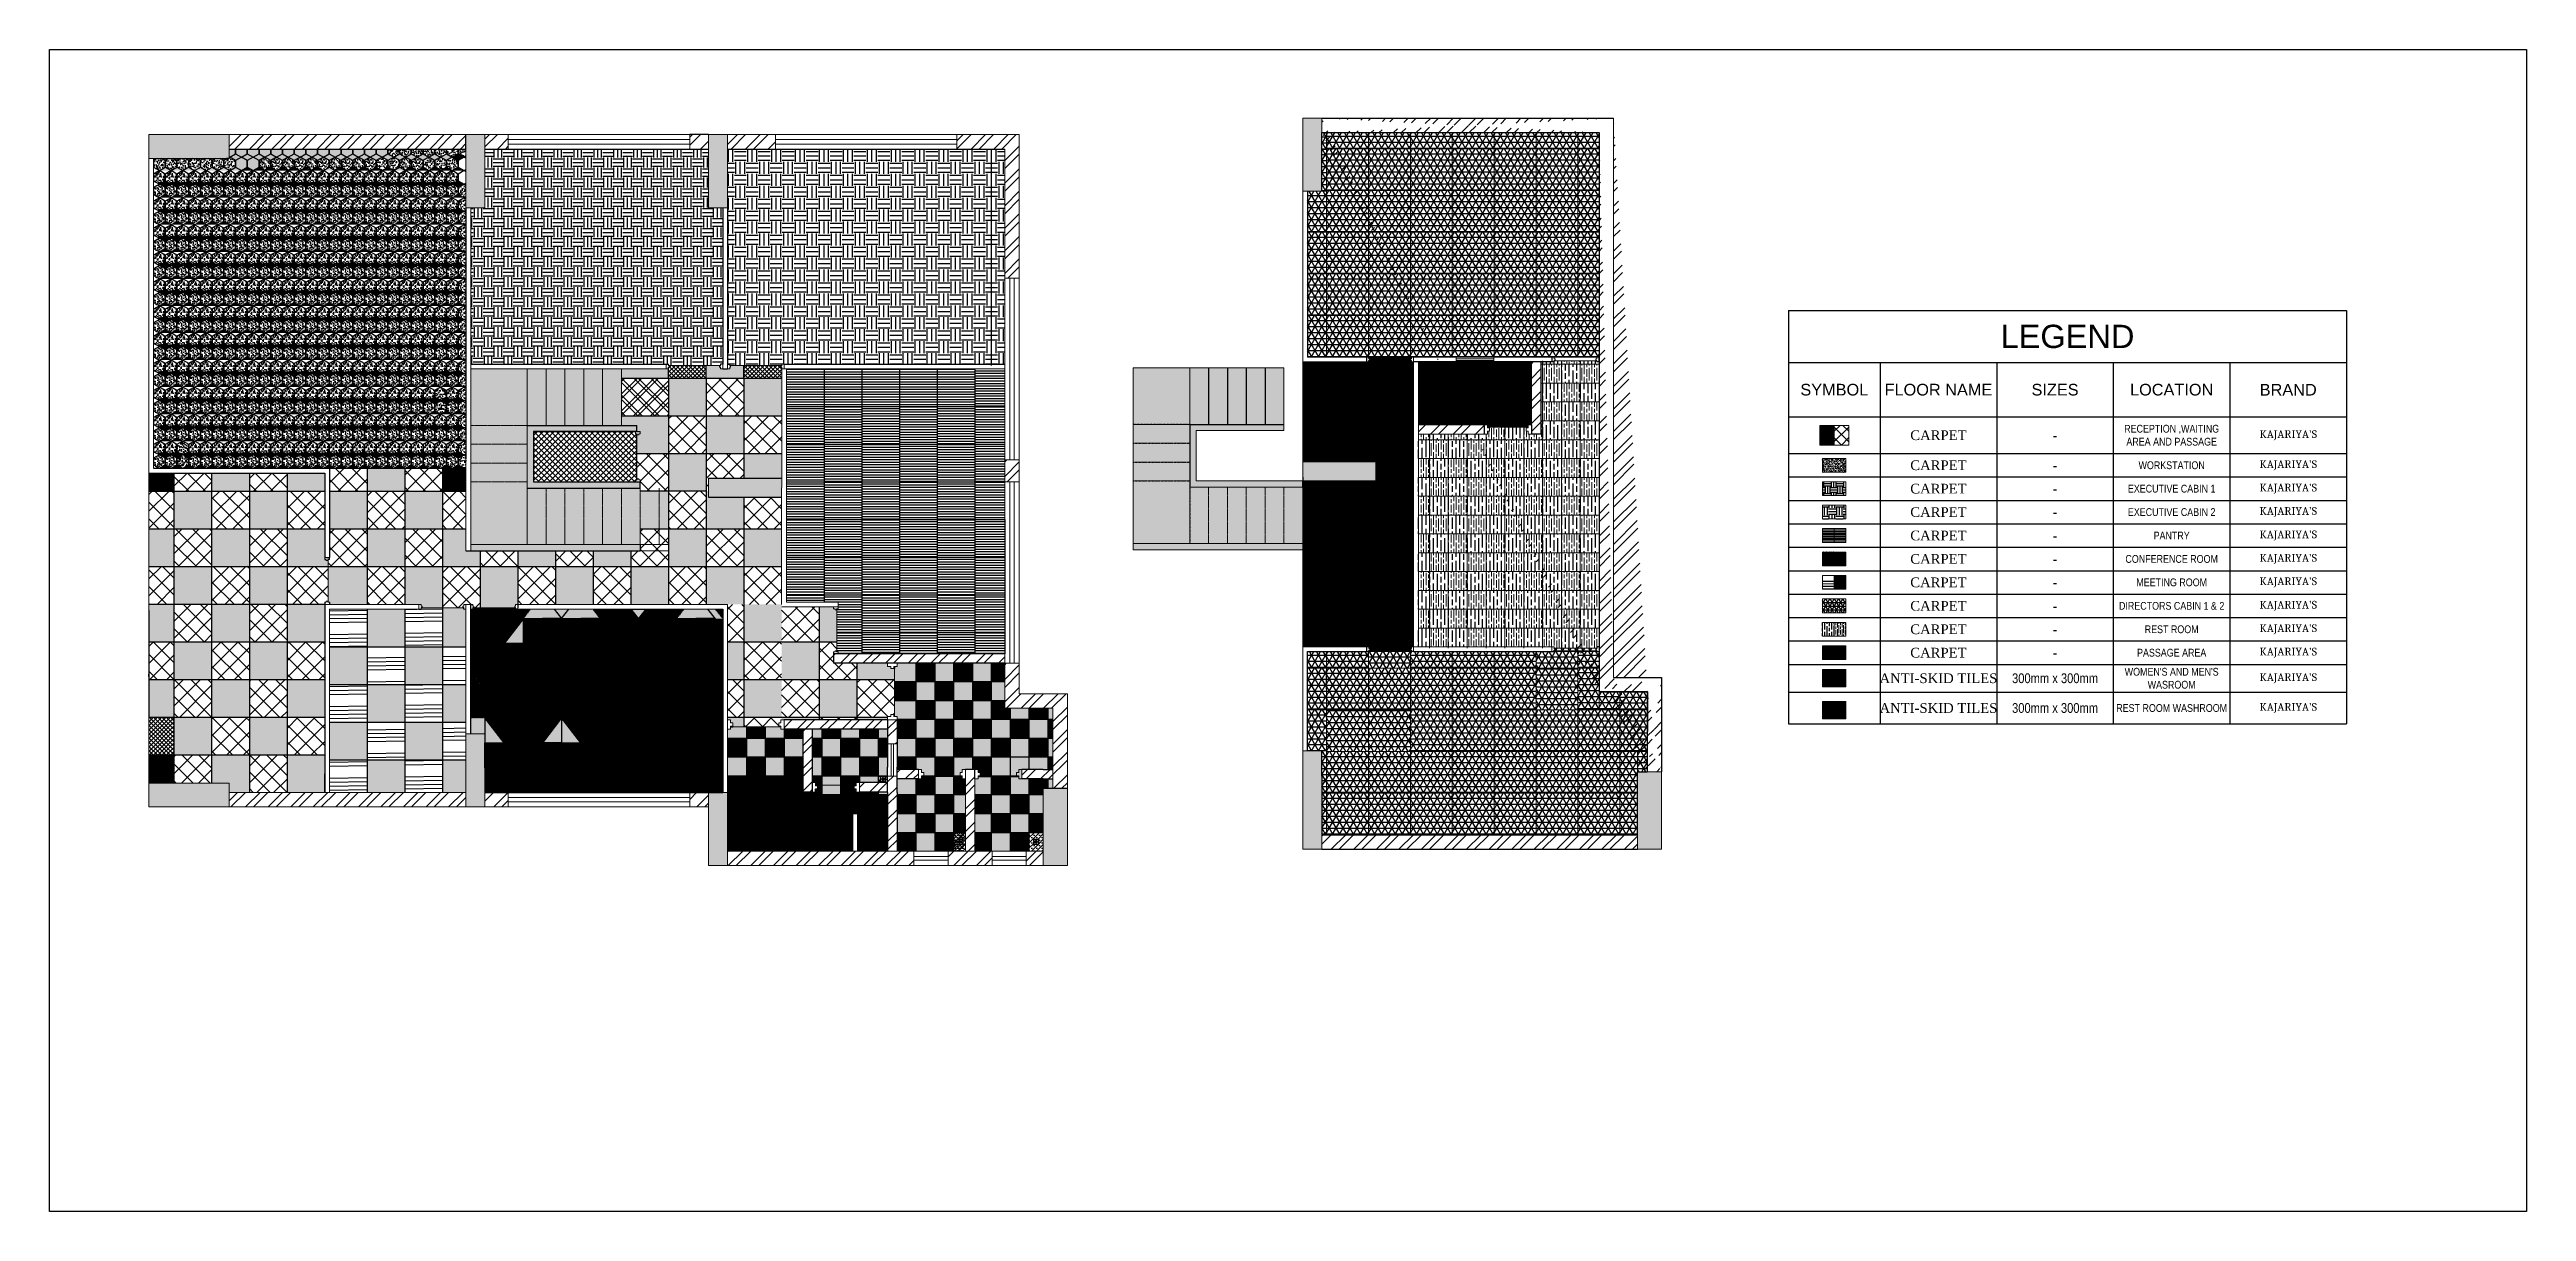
# Model space of a CAD drawing. Header units: millimetres. Extents: x 86441 to 190201, y 16532 to 98188.
# Drawn here: x 150761 to 190201, y 20028 to 38531 of the extents above; entities that cross this region are included whole.
import ezdxf

# ---------------------------------------------------------------- set-up
doc = ezdxf.new("R2010")
doc.units = ezdxf.units.MM
doc.header["$LTSCALE"] = 0.1
doc.linetypes.add('ACAD_ISO02W100', pattern=[15, 12, -3])
doc.linetypes.add('ACAD_ISO03W100', pattern=[30, 12, -18])
doc.layers.add('COLUMN', color=1, linetype='Continuous', lineweight=0)
doc.layers.add('WINDOW', color=5, linetype='Continuous', lineweight=0)
doc.layers.add('door_cad-block.com', color=27, linetype='Continuous')
doc.layers.add('furniture', color=252, linetype='Continuous')
doc.styles.get("Standard").update_dxf_attribs({"font": 'arial.ttf'})
pattern_1 = [(45, (64319.126, 0), (-6.7351921, 6.7351921), []), (45, (64323.6165, 0), (-6.7351921, 6.7351921), [])]
pattern_2 = [(90, (64319.13, 0), (120, -7e-15), [200, -40]), (90, (64359.13, -40), (120, -7e-15), [120, -30, 60, -30]), (90, (64399.13, -100), (120, -7e-15), [200, -40])]
pattern_3 = [(90, (64319.13, 0), (180, -1e-14), [300, -60]), (90, (64379.13, -60), (180, -1e-14), [180, -45, 90, -45]), (90, (64439.13, -150), (180, -1e-14), [300, -60])]
pattern_4 = [(45, (64319.13, 0), (-134.70384, 134.70384), []), (135, (64319.13, 0), (-134.70384, -134.70384), [])]
pattern_5 = [(181, (64319.13, 0), (6.6494, -380.942), []), (181, (64254.53, 62.4), (6.6494, -380.942), []), (181, (64189.93, 124.76), (6.6494, -380.942), []), (181, (64125.33, 187.15), (6.6494, -380.942), [])]
pattern_6 = [(0, (118606.585, 23230.897), (0, 24.754184), [])]
pattern_7 = [(0, (64319.126, 0), (0, 40), [])]
pattern_8 = [(0, (64319.13, 0), (158.75, 158.75), [158.75, -158.75]), (0, (64319.13, 59.53), (158.75, 158.75), [158.75, -158.75]), (0, (64319.13, 119.06), (158.75, 158.75), [158.75, -158.75]), (90, (64338.97, 138.9), (-158.75, 158.75), [158.75, -158.75]), (90, (64398.5, 138.9), (-158.75, 158.75), [158.75, -158.75]), (90, (64458.03, 138.9), (-158.75, 158.75), [158.75, -158.75])]
pattern_9 = [(0, (64319.13, 0), (190.5, 190.5), [190.5, -190.5]), (0, (64319.13, 71.44), (190.5, 190.5), [190.5, -190.5]), (0, (64319.13, 142.88), (190.5, 190.5), [190.5, -190.5]), (90, (64342.94, 166.69), (-190.5, 190.5), [190.5, -190.5]), (90, (64414.38, 166.69), (-190.5, 190.5), [190.5, -190.5]), (90, (64485.81, 166.69), (-190.5, 190.5), [190.5, -190.5])]
pattern_10 = [(95, (64319.13, 13014.9), (70.047325, 58.77669), [9.525, -104.775]), (40, (64319.13, 13014.9), (-80.00923, 55.08836), [7.62, -83.82029]), (145.45144, (64324.96, 13019.795), (-9.9619, 113.86505), [8.095, -89.04512]), (91.1842, (64301.17, 13032.86), (110.70512, 80.9767), [14.2875, -157.1625]), (141.63556, (64310.39, 13039.6), (-3.5433, 171.41338), [12.14251, -133.5678]), (36.18415, (64301.17, 13032.86), (-3.5433, 171.41338), [11.42998, -125.72987]), (66, (64314.64, 13037.35), (89.75999, 17.447575), [9.525, -104.775]), (11, (64314.64, 13037.35), (-43.26996, 86.9706), [7.62, -83.82]), (116.45145, (64322.12, 13038.8), (46.490026, 104.41817), [8.095, -89.04497]), (82.5, (64319.126, 13014.897), (-28.802735, 30.986707), [0, -82.804, 0, -85.09, 0, -84.1375]), (52.5, (64319.126, 13014.897), (-11.794864, 59.0435), [0, -48.514, 0, -80.899, 0, -32.0675]), (12.5, (64299.1, 12994.87), (49.963932, 45.913098), [0, -31.75, 0, -99.06, 0, -131.445]), (2.5, (64290.12, 12985.89), (43.381952, 61.361196), [0, -41.275, 0, -65.786, 0, -93.345])]
pattern_11 = [(0, (65173.731, 14930.337), (0, 15), [])]
pattern_12 = [(0, (64559.126, 14184.897), (0, 15), [])]
pattern_13 = [(45, (66895.312, 15700.3365), (-6.7351921, 6.7351921), []), (135, (66895.312, 15700.3365), (-20.2055763, 6.7351921), [23.8125, -14.2875])]
pattern_14 = [(0, (65173.731, 16116.655), (0, 15), [])]
pattern_15 = [(0, (64319.126, 0), (0, 15), [])]
pattern_16 = [(45, (66895.312, 16886.655), (-6.7351921, 6.7351921), []), (135, (66895.312, 16886.655), (-20.2055763, 6.7351921), [23.8125, -14.2875])]
pattern_17 = [(0, (63569.447, 14930.337), (0, 15), [])]
pattern_18 = [(0, (62954.842, 14184.897), (0, 15), [])]
pattern_19 = [(45, (65291.028, 15700.3365), (-6.7351921, 6.7351921), []), (135, (65291.028, 15700.3365), (-20.2055763, 6.7351921), [23.8125, -14.2875])]
pattern_20 = [(0, (63569.447, 16116.655), (0, 15), [])]
pattern_21 = [(0, (62954.842, 15371.216), (0, 15), [])]
pattern_22 = [(45, (65291.028, 16886.655), (-6.7351921, 6.7351921), []), (135, (65291.028, 16886.655), (-20.2055763, 6.7351921), [23.8125, -14.2875])]
pattern_23 = [(0, (67616.893, 14930.337), (0, 15), [])]
pattern_24 = [(0, (67002.288, 14184.897), (0, 15), [])]
pattern_25 = [(0, (69298.474, 14544.018), (0, 15), [])]
pattern_26 = [(0, (67613.079, 13789.457), (0, 15), [])]
pattern_27 = [(45, (69338.474, 15700.3365), (-6.7351921, 6.7351921), []), (135, (69338.474, 15700.3365), (-20.2055763, 6.7351921), [23.8125, -14.2875])]
pattern_28 = [(0, (67616.893, 16116.655), (0, 15), [])]
pattern_29 = [(0, (67002.288, 15371.216), (0, 15), [])]
pattern_30 = [(0, (69298.474, 15730.337), (0, 15), [])]
pattern_31 = [(0, (67613.079, 14975.776), (0, 15), [])]
pattern_32 = [(45, (69338.474, 16886.655), (-6.7351921, 6.7351921), []), (135, (69338.474, 16886.655), (-20.2055763, 6.7351921), [23.8125, -14.2875])]
pattern_33 = [(0, (69298.474, 16916.655), (0, 15), [])]
pattern_34 = [(0, (59449.03, 13275.07), (0, 95.25), []), (60, (59449.03, 13275.07), (-82.48892, 47.625), []), (120, (59449.03, 13275.07), (-82.48892, -47.625), [])]
pattern_35 = [(0, (64319.13, 0), (0, 95.25), []), (60, (64319.13, 0), (-82.48892, 47.625), []), (120, (64319.13, 0), (-82.48892, -47.625), [])]
pattern_36 = [(45, (64319.126, 0), (-6.7351921, 6.7351921), []), (135, (64319.126, 0), (-20.2055763, 6.7351921), [23.8125, -14.2875])]
pattern_37 = [(95, (64319.13, 0), (70.047325, 58.77669), [9.525, -104.775]), (40, (64319.13, 0), (-80.00923, 55.08836), [7.62, -83.82029]), (145.45144, (64324.96, 4.9), (-9.9619, 113.86505), [8.095004, -89.04512]), (91.1842, (64301.17, 17.96), (110.70512, 80.97671), [14.2875, -157.1625]), (141.63556, (64310.39, 24.71), (-3.5433, 171.41338), [12.14251, -133.5678]), (36.18415, (64301.17, 17.96), (-3.5433, 171.41338), [11.42998, -125.72987]), (66, (64314.64, 22.45), (89.75999, 17.447575), [9.525, -104.775]), (11, (64314.64, 22.45), (-43.26996, 86.9706), [7.62, -83.82]), (116.45145, (64322.12, 23.905), (46.490026, 104.41817), [8.095004, -89.04497]), (82.5, (64319.126, 0), (-28.802735, 30.986707), [0, -82.804, 0, -85.09, 0, -84.1375]), (52.5, (64319.126, 0), (-11.794864, 59.0435), [0, -48.514, 0, -80.899, 0, -32.0675]), (12.5, (64299.1, -20.026), (49.963932, 45.913098), [0, -31.75, 0, -99.06, 0, -131.445]), (2.5, (64290.12, -29.006), (43.381952, 61.361196), [0, -41.275, 0, -65.786, 0, -93.345])]

# ---------------------------------------------------------------- blocks, each defined once
blk = doc.blocks.new('*T167')
at = {"color": 0, "linetype": 'ByBlock', "lineweight": -2, "transparency": 16777216}
for p, q in [((0, 0), (8887, 0)), ((0, 0), (0, -6582)), ((8887, 0), (8887, -6582)), ((0, -827), (8887, -827)), ((1461, -827), (1461, -6582)), ((3318, -827), (3318, -6582)), ((5174, -827), (5174, -6582)), ((7031, -827), (7031, -6582)), ((0, -1694), (8887, -1694)), ((0, -2276), (8887, -2276)), ((0, -2649), (8887, -2649)), ((0, -3022), (8887, -3022)), ((0, -3396), (8887, -3396)), ((0, -3769), (8887, -3769)), ((0, -4142), (8887, -4142)), ((0, -4515), (8887, -4515)), ((0, -4888), (8887, -4888)), ((0, -5261), (8887, -5261)), ((0, -5635), (8887, -5635)), ((0, -6076), (8887, -6076)), ((0, -6582), (8887, -6582))]:
    blk.add_line(p, q, dxfattribs=at)
at = {"color": 0, "transparency": 16777216, "attachment_point": 5}
for s, insert, char_height, width in [('LEGEND', (4444, -413), 371.3, 8885.59), ('SYMBOL', (731, -1260), 185.7, 1459.34), ('FLOOR NAME', (2389, -1260), 185.7, 1854.71), ('SIZES', (4246, -1260), 185.7, 1854.71), ('LOCATION', (6103, -1260), 185.7, 1854.71), ('BRAND', (7959, -1260), 185.7, 1854.71), ('{\\fBook Antiqua|b0|i0|c0|p18;CARPET}', (2389, -1985), 154.71, 1854.71), ('{\\fArial Narrow|b0|i0|c0|p34;RECEPTION ,WAITING AREA AND PASSAGE}', (6103, -1985), 123.77, 1854.71), ("{\\fCambria Math|b0|i0|c0|p18;KAJARIYA'S}", (7959, -1985), 123.77, 1854.71), ('{\\fBahnschrift Light Condensed|b0|i0|c0|p34;-}', (4246, -1985), 185.66, 1854.71), ('{\\fBook Antiqua|b0|i0|c0|p18;CARPET}', (2389, -2463), 154.71, 1854.71), ('{\\fBook Antiqua|b0|i0|c0|p18;CARPET}', (2389, -2836), 154.71, 1854.71), ('{\\fBahnschrift Light Condensed|b0|i0|c0|p34;-}', (4246, -2463), 185.66, 1854.71), ('{\\fArial Narrow|b0|i0|c0|p34;WORKSTATION}', (6103, -2463), 123.77, 1854.71), ("{\\fCambria Math|b0|i0|c0|p18;KAJARIYA'S}", (7959, -2463), 123.77, 1854.71), ("{\\fCambria Math|b0|i0|c0|p18;KAJARIYA'S}", (7959, -2836), 123.77, 1854.71), ('{\\fBook Antiqua|b0|i0|c0|p18;CARPET}', (2389, -3209), 154.71, 1854.71), ('{\\fBahnschrift Light Condensed|b0|i0|c0|p34;-}', (4246, -2836), 185.66, 1854.71), ('{\\fArial Narrow|b0|i0|c0|p34;EXECUTIVE CABIN 1}', (6103, -2836), 123.77, 1854.71), ('{\\fArial Narrow|b0|i0|c0|p34;EXECUTIVE CABIN 2}', (6103, -3209), 123.77, 1854.71), ("{\\fCambria Math|b0|i0|c0|p18;KAJARIYA'S}", (7959, -3209), 123.77, 1854.71), ('{\\fBook Antiqua|b0|i0|c0|p18;CARPET}', (2389, -3582), 154.71, 1854.71), ('{\\fBahnschrift Light Condensed|b0|i0|c0|p34;-}', (4246, -3209), 185.66, 1854.71), ('{\\fArial Narrow|b0|i0|c0|p34;PANTRY}', (6103, -3582), 123.77, 1854.71), ("{\\fCambria Math|b0|i0|c0|p18;KAJARIYA'S}", (7959, -3582), 123.77, 1854.71), ('{\\fBook Antiqua|b0|i0|c0|p18;CARPET}', (2389, -3955), 154.71, 1854.71), ('{\\fBahnschrift Light Condensed|b0|i0|c0|p34;-}', (4246, -3582), 185.66, 1854.71), ('{\\fArial Narrow|b0|i0|c0|p34;CONFERENCE ROOM}', (6103, -3955), 123.77, 1854.71), ("{\\fCambria Math|b0|i0|c0|p18;KAJARIYA'S}", (7959, -3955), 123.77, 1854.71), ('{\\fBook Antiqua|b0|i0|c0|p18;CARPET}', (2389, -4328), 154.71, 1854.71), ('{\\fBahnschrift Light Condensed|b0|i0|c0|p34;-}', (4246, -3955), 185.66, 1854.71), ('{\\fArial Narrow|b0|i0|c0|p34;MEETING ROOM}', (6103, -4328), 123.77, 1854.71), ("{\\fCambria Math|b0|i0|c0|p18;KAJARIYA'S}", (7959, -4328), 123.77, 1854.71), ('{\\fBook Antiqua|b0|i0|c0|p18;CARPET}', (2389, -4702), 154.71, 1854.71), ('{\\fBahnschrift Light Condensed|b0|i0|c0|p34;-}', (4246, -4328), 185.66, 1854.71), ('{\\fBahnschrift Light Condensed|b0|i0|c0|p34;-}', (4246, -4702), 185.66, 1854.71), ('{\\fArial Narrow|b0|i0|c0|p34;DIRECTORS CABIN 1 & 2}', (6103, -4702), 123.77, 1854.71), ("{\\fCambria Math|b0|i0|c0|p18;KAJARIYA'S}", (7959, -4702), 123.77, 1854.71), ('{\\fBook Antiqua|b0|i0|c0|p18;CARPET}', (2389, -5075), 154.71, 1854.71), ('{\\fBahnschrift Light Condensed|b0|i0|c0|p34;-}', (4246, -5075), 185.66, 1854.71), ('{\\fArial Narrow|b0|i0|c0|p34;REST ROOM}', (6103, -5075), 123.77, 1854.71), ("{\\fCambria Math|b0|i0|c0|p18;KAJARIYA'S}", (7959, -5075), 123.77, 1854.71), ('{\\fBook Antiqua|b0|i0|c0|p18;CARPET}', (2389, -5448), 154.71, 1854.71), ('{\\fBahnschrift Light Condensed|b0|i0|c0|p34;-}', (4246, -5448), 185.66, 1854.71), ('{\\fArial Narrow|b0|i0|c0|p34;PASSAGE AREA}', (6103, -5448), 123.77, 1854.71), ("{\\fCambria Math|b0|i0|c0|p18;KAJARIYA'S}", (7959, -5448), 123.77, 1854.71), ('{\\fBook Antiqua|b0|i0|c0|p18;ANTI-SKID TILES}', (2389, -5855), 154.71, 1854.71), ('{\\fBahnschrift Light Condensed|b0|i0|c0|p34;300mm x 300mm}', (4246, -5855), 154.71, 1854.71), ("{\\fArial Narrow|b0|i0|c0|p34;WOMEN'S AND MEN'S WASROOM}", (6103, -5855), 123.77, 1854.71), ("{\\fCambria Math|b0|i0|c0|p18;KAJARIYA'S}", (7959, -5855), 123.77, 1854.71), ('{\\fBook Antiqua|b0|i0|c0|p18;ANTI-SKID TILES}', (2389, -6329), 154.71, 1854.71), ('{\\fBahnschrift Light Condensed|b0|i0|c0|p34;300mm x 300mm}', (4246, -6329), 154.71, 1854.71), ('{\\fArial Narrow|b0|i0|c0|p34;REST ROOM WASHROOM}', (6103, -6329), 123.77, 1854.71), ("{\\fCambria Math|b0|i0|c0|p18;KAJARIYA'S}", (7959, -6329), 123.77, 1854.71)]:
    blk.add_mtext(s, dxfattribs=dict(at, insert=insert, char_height=char_height, width=width))

msp = doc.modelspace()

# ---------------------------------------------------------------- hatches: boundary and pattern name
at = {"true_color": 0x004a5e, "transparency": 33554534}
h = msp.add_hatch(dxfattribs=at)
h.set_pattern_fill('NET3', color=138, scale=30)
h.set_pattern_definition([(0, (58787.42, 24186.46), (0, 95.25), []), (60, (58787.42, 24186.46), (-82.48892, 47.625), []), (120, (58787.42, 24186.46), (-82.48892, -47.625), [])])
h.paths.add_polyline_path([(171100, 37207), (171019, 37207), (171019, 36937), (171100, 36937)])
at = {"true_color": 0x004a5e, "transparency": 33554636}
h = msp.add_hatch(dxfattribs=at)
h.set_pattern_fill('NET3', color=138, scale=30)
h.set_pattern_definition([(0, (59449.03, 24198.96), (0, 95.25), []), (60, (59449.03, 24198.96), (-82.48892, 47.625), []), (120, (59449.03, 24198.96), (-82.48892, -47.625), [])])
h.paths.add_polyline_path([(171762, 37207), (171094, 37207), (171094, 36950), (171761, 36950)])
h = msp.add_hatch(dxfattribs=at)
h.set_pattern_fill('NET3', color=138, scale=30)
h.set_pattern_definition([(0, (60116.34, 24198.96), (0, 95.25), []), (60, (60116.34, 24198.96), (-82.48892, 47.625), []), (120, (60116.34, 24198.96), (-82.48892, -47.625), [])])
h.paths.add_polyline_path([(172429, 37207), (171762, 37207), (171761, 36950), (172429, 36950)])
h = msp.add_hatch(dxfattribs=at)
h.set_pattern_fill('NET3', color=138, scale=30)
h.set_pattern_definition([(0, (60783.65, 24198.96), (0, 95.25), []), (60, (60783.65, 24198.96), (-82.48892, 47.625), []), (120, (60783.65, 24198.96), (-82.48892, -47.625), [])])
h.paths.add_polyline_path([(173096, 37207), (172429, 37207), (172429, 36950), (173096, 36950)])
h = msp.add_hatch(dxfattribs=at)
h.set_pattern_fill('NET3', color=138, scale=30)
h.set_pattern_definition([(0, (61450.95, 24198.96), (0, 95.25), []), (60, (61450.95, 24198.96), (-82.48892, 47.625), []), (120, (61450.95, 24198.96), (-82.48892, -47.625), [])])
h.paths.add_polyline_path([(173763, 37207), (173096, 37207), (173096, 36950), (173763, 36950)])
h = msp.add_hatch(dxfattribs=at)
h.set_pattern_fill('NET3', color=138, scale=30)
h.set_pattern_definition([(0, (62118.26, 24198.96), (0, 95.25), []), (60, (62118.26, 24198.96), (-82.48892, 47.625), []), (120, (62118.26, 24198.96), (-82.48892, -47.625), [])])
h.paths.add_polyline_path([(174431, 37207), (173763, 37207), (173763, 36950), (174431, 36950)])
h = msp.add_hatch(dxfattribs=at)
h.set_pattern_fill('NET3', color=138, scale=30)
h.set_pattern_definition([(0, (62785.57, 24198.96), (0, 95.25), []), (60, (62785.57, 24198.96), (-82.48892, 47.625), []), (120, (62785.57, 24198.96), (-82.48892, -47.625), [])])
h.paths.add_polyline_path([(175098, 37207), (174431, 37207), (174431, 36950), (175098, 36950)])
h = msp.add_hatch(dxfattribs=at)
h.set_pattern_fill('NET3', color=138, scale=30)
h.set_pattern_definition([(0, (63452.88, 24198.96), (0, 95.25), []), (60, (63452.88, 24198.96), (-82.48892, 47.625), []), (120, (63452.88, 24198.96), (-82.48892, -47.625), [])])
h.paths.add_polyline_path([(175434, 37207), (175098, 37207), (175098, 36950), (175434, 36950)])
at = {"true_color": 0xa19859, "transparency": 33554687}
h = msp.add_hatch(dxfattribs=at)
h.set_pattern_fill('AR-CONC', color=55, scale=0.5, angle=45)
h.set_pattern_definition(pattern_10)
h.paths.add_polyline_path([(152603, 36763), (152544, 36797), (152476, 36797), (152417, 36763), (152417, 36656), (152510, 36602), (152603, 36656)])
h.paths.add_polyline_path([(152790, 36763), (152731, 36797), (152662, 36797), (152603, 36763), (152603, 36656), (152697, 36602), (152790, 36656)])
h.paths.add_polyline_path([(152976, 36763), (152918, 36797), (152849, 36797), (152790, 36763), (152790, 36656), (152883, 36602), (152976, 36656)])
h.paths.add_polyline_path([(153163, 36763), (153104, 36797), (153035, 36797), (152976, 36763), (152976, 36656), (153070, 36602), (153163, 36656)])
h.paths.add_polyline_path([(153350, 36763), (153291, 36797), (153222, 36797), (153163, 36763), (153163, 36656), (153256, 36602), (153350, 36656)])
h.paths.add_polyline_path([(153536, 36763), (153477, 36797), (153408, 36797), (153350, 36763), (153350, 36656), (153443, 36602), (153536, 36656)])
h.paths.add_polyline_path([(153723, 36763), (153622, 36822), (153622, 36797), (153595, 36797), (153536, 36763), (153536, 36656), (153629, 36602), (153723, 36656)])
at = {"true_color": 0xffffff, "transparency": 33554687}
h = msp.add_hatch(color=7, dxfattribs=at)
h.dxf.hatch_style = 1
h.set_gradient(color1=(114, 89, 52), color2=(161, 152, 89))
h.paths.add_polyline_path([(152603, 36656), (152510, 36602), (152697, 36602)])
h.paths.add_polyline_path([(152790, 36656), (152697, 36602), (152883, 36602)])
h.paths.add_polyline_path([(152976, 36656), (152883, 36602), (153070, 36602)])
h.paths.add_polyline_path([(153163, 36656), (153070, 36602), (153256, 36602)])
h.paths.add_polyline_path([(153350, 36656), (153256, 36602), (153443, 36602)])
h.paths.add_polyline_path([(153536, 36656), (153443, 36602), (153629, 36602)])
h.paths.add_polyline_path([(152662, 36797), (152544, 36797), (152603, 36763)])
h.paths.add_polyline_path([(152849, 36797), (152731, 36797), (152790, 36763)])
h.paths.add_polyline_path([(153035, 36797), (152918, 36797), (152976, 36763)])
h.paths.add_polyline_path([(153222, 36797), (153104, 36797), (153163, 36763)])
h.paths.add_polyline_path([(153408, 36797), (153291, 36797), (153350, 36763)])
h.paths.add_polyline_path([(153595, 36797), (153577, 36797), (153477, 36797), (153536, 36763)])
at = {"true_color": 0xa19859, "transparency": 33554687}
h = msp.add_hatch(dxfattribs=at)
h.set_pattern_fill('AR-CONC', color=55, scale=0.5, angle=45)
h.set_pattern_definition(pattern_10)
h.paths.add_polyline_path([(153723, 36946), (153622, 36946), (153622, 36822), (153629, 36817), (153723, 36871)])
h.paths.add_polyline_path([(153909, 36946), (153723, 36946), (153723, 36871), (153816, 36817), (153909, 36871)])
h.paths.add_polyline_path([(154096, 36946), (153909, 36946), (153909, 36871), (154003, 36817), (154096, 36871)])
h.paths.add_polyline_path([(154282, 36946), (154096, 36946), (154096, 36871), (154189, 36817), (154282, 36871)])
h.paths.add_polyline_path([(154469, 36946), (154282, 36946), (154282, 36871), (154376, 36817), (154469, 36871)])
h.paths.add_polyline_path([(154656, 36946), (154469, 36946), (154469, 36871), (154562, 36817), (154656, 36871)])
h.paths.add_polyline_path([(154842, 36946), (154656, 36946), (154656, 36871), (154749, 36817), (154842, 36871)])
h.paths.add_polyline_path([(155029, 36946), (154842, 36946), (154842, 36871), (154935, 36817), (155029, 36871)])
h.paths.add_polyline_path([(155215, 36871), (155215, 36946), (155029, 36946), (155029, 36871), (155122, 36817)])
h.paths.add_polyline_path([(155402, 36946), (155215, 36946), (155215, 36871), (155309, 36817), (155402, 36871)])
h.paths.add_polyline_path([(155588, 36946), (155402, 36946), (155402, 36871), (155495, 36817), (155588, 36871)])
h.paths.add_polyline_path([(155775, 36946), (155588, 36946), (155588, 36871), (155682, 36817), (155775, 36871)])
h.paths.add_polyline_path([(155962, 36946), (155775, 36946), (155775, 36871), (155868, 36817), (155962, 36871)])
h.paths.add_polyline_path([(156148, 36871), (156148, 36946), (155962, 36946), (155962, 36871), (156055, 36817)])
h.paths.add_polyline_path([(153909, 36763), (153816, 36817), (153723, 36763), (153723, 36656), (153816, 36602), (153909, 36656)])
h.paths.add_polyline_path([(154096, 36763), (154003, 36817), (153909, 36763), (153909, 36656), (154003, 36602), (154096, 36656)])
at = {"true_color": 0xffffff, "transparency": 33554687}
h = msp.add_hatch(color=7, dxfattribs=at)
h.dxf.hatch_style = 1
h.set_gradient(color1=(114, 89, 52), color2=(161, 152, 89))
h.paths.add_polyline_path([(153723, 36871), (153629, 36817), (153723, 36763), (153816, 36817)])
h.paths.add_polyline_path([(154003, 36817), (153909, 36871), (153816, 36817), (153909, 36763)])
h.paths.add_polyline_path([(154189, 36817), (154096, 36871), (154003, 36817), (154096, 36763)])
h.paths.add_polyline_path([(154376, 36817), (154282, 36871), (154189, 36817), (154282, 36763)])
h.paths.add_polyline_path([(154562, 36817), (154469, 36871), (154376, 36817), (154469, 36763)])
h.paths.add_polyline_path([(154749, 36817), (154656, 36871), (154562, 36817), (154656, 36763)])
h.paths.add_polyline_path([(154935, 36817), (154842, 36871), (154749, 36817), (154842, 36763)])
h.paths.add_polyline_path([(155122, 36817), (155029, 36871), (154935, 36817), (155029, 36763)])
h.paths.add_polyline_path([(153723, 36656), (153629, 36602), (153816, 36602)])
at = {"true_color": 0xa19859, "transparency": 33554687}
h = msp.add_hatch(dxfattribs=at)
h.set_pattern_fill('AR-CONC', color=55, scale=0.5, angle=45)
h.set_pattern_definition([(95, (62652.28, 10332.285), (70.047325, 58.77669), [9.525, -104.775]), (40, (62652.28, 10332.29), (-80.00923, 55.08836), [7.62, -83.82029]), (145.45144, (62658.12, 10337.18), (-9.9619, 113.86505), [8.095, -89.04512]), (91.1842, (62634.32, 10350.25), (110.70512, 80.9767), [14.2875, -157.1625]), (141.63556, (62643.55, 10357), (-3.5433, 171.41338), [12.14251, -133.5678]), (36.18415, (62634.32, 10350.25), (-3.5433, 171.41338), [11.42998, -125.72987]), (66, (62647.79, 10354.736), (89.75999, 17.447575), [9.525, -104.775]), (11, (62647.79, 10354.74), (-43.26996, 86.9706), [7.62, -83.82]), (116.45145, (62655.27, 10356.19), (46.49003, 104.41817), [8.095, -89.04497]), (82.5, (62652.283, 10332.285), (-28.802735, 30.986707), [0, -82.804, 0, -85.09, 0, -84.1375]), (52.5, (62652.283, 10332.285), (-11.794864, 59.0435), [0, -48.514, 0, -80.899, 0, -32.0675]), (12.5, (62632.257, 10312.26), (49.963932, 45.913098), [0, -31.75, 0, -99.06, 0, -131.445]), (2.5, (62623.277, 10303.28), (43.381952, 61.361196), [0, -41.275, 0, -65.786, 0, -93.345])])
h.paths.add_polyline_path([(154282, 36763), (154189, 36817), (154096, 36763), (154096, 36656), (154189, 36602), (154282, 36656)])
h.paths.add_polyline_path([(154469, 36763), (154376, 36817), (154282, 36763), (154282, 36656), (154376, 36602), (154469, 36656)])
h = msp.add_hatch(dxfattribs=at)
h.set_pattern_fill('AR-CONC', color=55, scale=0.5, angle=45)
h.set_pattern_definition([(95, (63025.42, 10332.285), (70.047325, 58.77669), [9.525, -104.775]), (40, (63025.42, 10332.29), (-80.00923, 55.08836), [7.62, -83.82029]), (145.45144, (63031.256, 10337.18), (-9.9619, 113.86505), [8.095, -89.04512]), (91.1842, (63007.46, 10350.25), (110.70512, 80.9767), [14.2875, -157.1625]), (141.63556, (63016.68, 10357), (-3.5433, 171.41338), [12.14251, -133.5678]), (36.18415, (63007.46, 10350.25), (-3.5433, 171.41338), [11.42998, -125.72987]), (66, (63020.93, 10354.736), (89.75999, 17.447575), [9.525, -104.775]), (11, (63020.93, 10354.74), (-43.26996, 86.9706), [7.62, -83.82]), (116.45145, (63028.41, 10356.19), (46.49003, 104.41817), [8.095, -89.04497]), (82.5, (63025.418, 10332.285), (-28.802735, 30.986707), [0, -82.804, 0, -85.09, 0, -84.1375]), (52.5, (63025.42, 10332.285), (-11.794864, 59.0435), [0, -48.514, 0, -80.899, 0, -32.0675]), (12.5, (63005.392, 10312.26), (49.963932, 45.913098), [0, -31.75, 0, -99.06, 0, -131.445]), (2.5, (62996.41, 10303.28), (43.381952, 61.361196), [0, -41.275, 0, -65.786, 0, -93.345])])
h.paths.add_polyline_path([(154656, 36763), (154562, 36817), (154469, 36763), (154469, 36656), (154562, 36602), (154656, 36656)])
h.paths.add_polyline_path([(154842, 36763), (154749, 36817), (154656, 36763), (154656, 36656), (154749, 36602), (154842, 36656)])
h = msp.add_hatch(dxfattribs=at)
h.set_pattern_fill('AR-CONC', color=55, scale=0.5, angle=45)
h.set_pattern_definition([(95, (63398.55, 10332.285), (70.047325, 58.77669), [9.525, -104.775]), (40, (63398.55, 10332.29), (-80.00923, 55.08836), [7.62, -83.82029]), (145.45144, (63404.39, 10337.18), (-9.9619, 113.86505), [8.095, -89.04512]), (91.1842, (63380.59, 10350.25), (110.70512, 80.9767), [14.2875, -157.1625]), (141.63556, (63389.82, 10357), (-3.5433, 171.41338), [12.14251, -133.5678]), (36.18415, (63380.59, 10350.25), (-3.5433, 171.41338), [11.42998, -125.72987]), (66, (63394.06, 10354.736), (89.75999, 17.447575), [9.525, -104.775]), (11, (63394.06, 10354.74), (-43.26996, 86.9706), [7.62, -83.82]), (116.45145, (63401.54, 10356.19), (46.49003, 104.41817), [8.095, -89.04497]), (82.5, (63398.553, 10332.285), (-28.802735, 30.986707), [0, -82.804, 0, -85.09, 0, -84.1375]), (52.5, (63398.553, 10332.285), (-11.794864, 59.0435), [0, -48.514, 0, -80.899, 0, -32.0675]), (12.5, (63378.527, 10312.26), (49.963932, 45.913098), [0, -31.75, 0, -99.06, 0, -131.445]), (2.5, (63369.55, 10303.28), (43.381952, 61.361196), [0, -41.275, 0, -65.786, 0, -93.345])])
h.paths.add_polyline_path([(155029, 36763), (154935, 36817), (154842, 36763), (154842, 36656), (154935, 36602), (155029, 36656)])
h.paths.add_polyline_path([(155215, 36763), (155122, 36817), (155029, 36763), (155029, 36656), (155122, 36602), (155215, 36656)])
at = {"true_color": 0xffffff, "transparency": 33554687}
h = msp.add_hatch(color=7, dxfattribs=at)
h.dxf.hatch_style = 1
h.set_gradient(color1=(114, 89, 52), color2=(161, 152, 89))
h.paths.add_polyline_path([(155309, 36817), (155215, 36871), (155122, 36817), (155215, 36763)])
h.paths.add_polyline_path([(155402, 36871), (155309, 36817), (155402, 36763), (155495, 36817)])
h.paths.add_polyline_path([(155682, 36817), (155588, 36871), (155495, 36817), (155588, 36763)])
h.paths.add_polyline_path([(155868, 36817), (155775, 36871), (155682, 36817), (155775, 36763)])
h.paths.add_polyline_path([(156055, 36817), (155962, 36871), (155868, 36817), (155962, 36763)])
h.paths.add_polyline_path([(156241, 36817), (156148, 36871), (156055, 36817), (156148, 36763)])
h.paths.add_polyline_path([(155215, 36656), (155122, 36602), (155309, 36602)])
at = {"true_color": 0xa19859, "transparency": 33554687}
h = msp.add_hatch(dxfattribs=at)
h.set_pattern_fill('AR-CONC', color=55, scale=0.5, angle=45)
h.set_pattern_definition([(95, (63771.69, 10332.285), (70.047325, 58.77669), [9.525, -104.775]), (40, (63771.69, 10332.29), (-80.00923, 55.08836), [7.62, -83.82029]), (145.45144, (63777.53, 10337.18), (-9.9619, 113.86505), [8.095, -89.04512]), (91.1842, (63753.73, 10350.25), (110.70512, 80.9767), [14.2875, -157.1625]), (141.63556, (63762.95, 10357), (-3.5433, 171.41338), [12.14251, -133.5678]), (36.18415, (63753.73, 10350.25), (-3.5433, 171.41338), [11.42998, -125.72987]), (66, (63767.2, 10354.736), (89.75999, 17.447575), [9.525, -104.775]), (11, (63767.2, 10354.74), (-43.26996, 86.9706), [7.62, -83.82]), (116.45145, (63774.68, 10356.19), (46.49003, 104.41817), [8.095, -89.04497]), (82.5, (63771.69, 10332.285), (-28.802735, 30.986707), [0, -82.804, 0, -85.09, 0, -84.1375]), (52.5, (63771.69, 10332.285), (-11.794864, 59.0435), [0, -48.514, 0, -80.899, 0, -32.0675]), (12.5, (63751.663, 10312.26), (49.963932, 45.913098), [0, -31.75, 0, -99.06, 0, -131.445]), (2.5, (63742.68, 10303.28), (43.381952, 61.361196), [0, -41.275, 0, -65.786, 0, -93.345])])
h.paths.add_polyline_path([(155402, 36763), (155309, 36817), (155215, 36763), (155215, 36656), (155309, 36602), (155402, 36656)])
h.paths.add_polyline_path([(155588, 36763), (155495, 36817), (155402, 36763), (155402, 36656), (155495, 36602), (155588, 36656)])
h = msp.add_hatch(dxfattribs=at)
h.set_pattern_fill('AR-CONC', color=55, scale=0.5, angle=45)
h.set_pattern_definition([(95, (64144.82, 10332.285), (70.047325, 58.77669), [9.525, -104.775]), (40, (64144.82, 10332.29), (-80.00923, 55.08836), [7.62, -83.82029]), (145.45144, (64150.66, 10337.18), (-9.9619, 113.86505), [8.095, -89.04512]), (91.1842, (64126.86, 10350.25), (110.70512, 80.9767), [14.2875, -157.1625]), (141.63556, (64136.09, 10357), (-3.5433, 171.41338), [12.14251, -133.5678]), (36.18415, (64126.86, 10350.25), (-3.5433, 171.41338), [11.42998, -125.72987]), (66, (64140.33, 10354.736), (89.75999, 17.447575), [9.525, -104.775]), (11, (64140.33, 10354.74), (-43.26996, 86.9706), [7.62, -83.82]), (116.45145, (64147.81, 10356.19), (46.49003, 104.41817), [8.095, -89.04497]), (82.5, (64144.824, 10332.285), (-28.802735, 30.986707), [0, -82.804, 0, -85.09, 0, -84.1375]), (52.5, (64144.824, 10332.285), (-11.794864, 59.0435), [0, -48.514, 0, -80.899, 0, -32.0675]), (12.5, (64124.798, 10312.26), (49.963932, 45.913098), [0, -31.75, 0, -99.06, 0, -131.445]), (2.5, (64115.82, 10303.28), (43.381952, 61.361196), [0, -41.275, 0, -65.786, 0, -93.345])])
h.paths.add_polyline_path([(155775, 36763), (155682, 36817), (155588, 36763), (155588, 36656), (155682, 36602), (155775, 36656)])
h.paths.add_polyline_path([(155962, 36763), (155868, 36817), (155775, 36763), (155775, 36656), (155868, 36602), (155962, 36656)])
h = msp.add_hatch(dxfattribs=at)
h.set_pattern_fill('AR-CONC', color=55, scale=0.5, angle=45)
h.set_pattern_definition(pattern_10)
h.paths.add_polyline_path([(157392, 36946), (157267, 36946), (157267, 36871), (157361, 36817), (157392, 36843)])
h.paths.add_polyline_path([(156521, 36946), (156335, 36946), (156335, 36871), (156428, 36817), (156521, 36871)])
h.paths.add_polyline_path([(156708, 36946), (156521, 36946), (156521, 36871), (156615, 36817), (156708, 36871)])
h.paths.add_polyline_path([(156335, 36871), (156335, 36946), (156148, 36946), (156148, 36871), (156241, 36817)])
h.paths.add_polyline_path([(156894, 36946), (156708, 36946), (156708, 36871), (156801, 36817), (156894, 36871)])
h.paths.add_polyline_path([(157081, 36946), (156894, 36946), (156894, 36871), (156988, 36817), (157081, 36871)])
h.paths.add_polyline_path([(157267, 36946), (157081, 36946), (157081, 36871), (157174, 36817), (157267, 36871)])
h.paths.add_polyline_path([(156148, 36763), (156055, 36817), (155962, 36763), (155962, 36656), (156055, 36602), (156148, 36656)])
h.paths.add_polyline_path([(156335, 36763), (156241, 36817), (156148, 36763), (156148, 36656), (156241, 36602), (156335, 36656)])
at = {"true_color": 0xffffff, "transparency": 33554687}
h = msp.add_hatch(color=7, dxfattribs=at)
h.dxf.hatch_style = 1
h.set_gradient(color1=(114, 89, 52), color2=(161, 152, 89))
h.paths.add_polyline_path([(156428, 36817), (156335, 36871), (156241, 36817), (156335, 36763)])
h.paths.add_polyline_path([(156521, 36871), (156428, 36817), (156521, 36763), (156615, 36817)])
h.paths.add_polyline_path([(156801, 36817), (156708, 36871), (156615, 36817), (156708, 36763)])
h.paths.add_polyline_path([(156988, 36817), (156894, 36871), (156801, 36817), (156894, 36763)])
h.paths.add_polyline_path([(157174, 36817), (157081, 36871), (156988, 36817), (157081, 36763)])
h.paths.add_polyline_path([(156335, 36656), (156241, 36602), (156428, 36602)])
at = {"true_color": 0xa19859, "transparency": 33554687}
h = msp.add_hatch(dxfattribs=at)
h.set_pattern_fill('AR-CONC', color=55, scale=0.5, angle=45)
h.set_pattern_definition([(95, (64891.094, 10332.285), (70.047325, 58.77669), [9.525, -104.775]), (40, (64891.09, 10332.29), (-80.00923, 55.08836), [7.62, -83.82029]), (145.45144, (64896.93, 10337.18), (-9.9619, 113.86505), [8.095, -89.04512]), (91.1842, (64873.13, 10350.25), (110.70512, 80.9767), [14.2875, -157.1625]), (141.63556, (64882.36, 10357), (-3.5433, 171.41338), [12.14251, -133.5678]), (36.18415, (64873.13, 10350.25), (-3.5433, 171.41338), [11.42998, -125.72987]), (66, (64886.6, 10354.736), (89.75999, 17.447575), [9.525, -104.775]), (11, (64886.6, 10354.74), (-43.26996, 86.9706), [7.62, -83.82]), (116.45145, (64894.08, 10356.19), (46.49003, 104.41817), [8.095, -89.04497]), (82.5, (64891.094, 10332.285), (-28.802735, 30.986707), [0, -82.804, 0, -85.09, 0, -84.1375]), (52.5, (64891.094, 10332.285), (-11.794864, 59.0435), [0, -48.514, 0, -80.899, 0, -32.0675]), (12.5, (64871.068, 10312.26), (49.963932, 45.913098), [0, -31.75, 0, -99.06, 0, -131.445]), (2.5, (64862.09, 10303.28), (43.381952, 61.361196), [0, -41.275, 0, -65.786, 0, -93.345])])
h.paths.add_polyline_path([(156521, 36763), (156428, 36817), (156335, 36763), (156335, 36656), (156428, 36602), (156521, 36656)])
h.paths.add_polyline_path([(156708, 36763), (156615, 36817), (156521, 36763), (156521, 36656), (156615, 36602), (156708, 36656)])
h = msp.add_hatch(dxfattribs=at)
h.set_pattern_fill('AR-CONC', color=55, scale=0.5, angle=45)
h.set_pattern_definition(pattern_10)
h.paths.add_polyline_path([(157267, 36763), (157174, 36817), (157081, 36763), (157081, 36656), (157174, 36602), (157267, 36656)])
h.paths.add_polyline_path([(156894, 36763), (156801, 36817), (156708, 36763), (156708, 36656), (156801, 36602), (156894, 36656)])
h.paths.add_polyline_path([(157081, 36763), (156988, 36817), (156894, 36763), (156894, 36656), (156988, 36602), (157081, 36656)])
at = {"true_color": 0xffffff, "transparency": 33554687}
h = msp.add_hatch(color=7, dxfattribs=at)
h.dxf.hatch_style = 1
h.set_gradient(color1=(114, 89, 52), color2=(161, 152, 89))
h.paths.add_polyline_path([(157392, 36835), (157361, 36817), (157392, 36799)])
h.paths.add_polyline_path([(157361, 36817), (157267, 36871), (157174, 36817), (157267, 36763)])
at = {"true_color": 0xa9420f, "transparency": 33554687}
h = msp.add_hatch(dxfattribs=at)
h.set_pattern_fill('EARTH', color=34, scale=25)
h.set_pattern_definition(pattern_8)
h.paths.add_polyline_path([(161481, 36012), (161254, 36012), (161254, 36945), (157694, 36945), (157694, 36012), (157467, 36012), (157467, 33521), (161481, 33521)])
h.paths.add_polyline_path([(157750, 33711), (157750, 33680)], flags=16)
at = {"true_color": 0x4e554b, "transparency": 33554687}
h = msp.add_hatch(dxfattribs=at)
h.set_pattern_fill('EARTH', color=251, scale=30)
h.set_pattern_definition(pattern_9)
h.paths.add_polyline_path([(165971, 36946), (161556, 36946), (161556, 33521), (165971, 33521)])
at = {"true_color": 0x004a5e, "transparency": 33554534}
h = msp.add_hatch(dxfattribs=at)
h.set_pattern_fill('NET3', color=138, scale=30)
h.set_pattern_definition([(0, (58781.73, 23522.82), (0, 95.25), []), (60, (58781.73, 23522.82), (-82.48892, 47.625), []), (120, (58781.73, 23522.82), (-82.48892, -47.625), [])])
h.paths.add_polyline_path([(171094, 36937), (171019, 36937), (171019, 36273), (171094, 36273)])
h = msp.add_hatch(dxfattribs=at)
h.set_pattern_fill('NET3', color=138, scale=30)
h.set_pattern_definition([(0, (59449.03, 23535.32), (0, 95.25), []), (60, (59449.03, 23535.32), (-82.48892, 47.625), []), (120, (59449.03, 23535.32), (-82.48892, -47.625), [])])
h.paths.add_polyline_path([(171761, 36950), (171094, 36950), (171094, 36286), (171761, 36286)])
h = msp.add_hatch(dxfattribs=at)
h.set_pattern_fill('NET3', color=138, scale=30)
h.set_pattern_definition([(0, (60116.34, 23535.32), (0, 95.25), []), (60, (60116.34, 23535.32), (-82.48892, 47.625), []), (120, (60116.34, 23535.32), (-82.48892, -47.625), [])])
h.paths.add_polyline_path([(172429, 36950), (171761, 36950), (171761, 36286), (172429, 36286)])
h = msp.add_hatch(dxfattribs=at)
h.set_pattern_fill('NET3', color=138, scale=30)
h.set_pattern_definition([(0, (60783.65, 23535.32), (0, 95.25), []), (60, (60783.65, 23535.32), (-82.48892, 47.625), []), (120, (60783.65, 23535.32), (-82.48892, -47.625), [])])
h.paths.add_polyline_path([(173096, 36950), (172429, 36950), (172429, 36286), (173096, 36286)])
h = msp.add_hatch(dxfattribs=at)
h.set_pattern_fill('NET3', color=138, scale=30)
h.set_pattern_definition([(0, (61450.95, 23535.32), (0, 95.25), []), (60, (61450.95, 23535.32), (-82.48892, 47.625), []), (120, (61450.95, 23535.32), (-82.48892, -47.625), [])])
h.paths.add_polyline_path([(173763, 36950), (173096, 36950), (173096, 36286), (173763, 36286)])
h = msp.add_hatch(dxfattribs=at)
h.set_pattern_fill('NET3', color=138, scale=30)
h.set_pattern_definition([(0, (62118.26, 23535.32), (0, 95.25), []), (60, (62118.26, 23535.32), (-82.48892, 47.625), []), (120, (62118.26, 23535.32), (-82.48892, -47.625), [])])
h.paths.add_polyline_path([(174431, 36950), (173763, 36950), (173763, 36286), (174431, 36286)])
h = msp.add_hatch(dxfattribs=at)
h.set_pattern_fill('NET3', color=138, scale=30)
h.set_pattern_definition([(0, (62785.57, 23535.32), (0, 95.25), []), (60, (62785.57, 23535.32), (-82.48892, 47.625), []), (120, (62785.57, 23535.32), (-82.48892, -47.625), [])])
h.paths.add_polyline_path([(175098, 36950), (174431, 36950), (174431, 36286), (175098, 36286)])
h = msp.add_hatch(dxfattribs=at)
h.set_pattern_fill('NET3', color=138, scale=30)
h.set_pattern_definition([(0, (63452.88, 23535.32), (0, 95.25), []), (60, (63452.88, 23535.32), (-82.48892, 47.625), []), (120, (63452.88, 23535.32), (-82.48892, -47.625), [])])
h.paths.add_polyline_path([(175434, 36950), (175098, 36950), (175098, 36286), (175434, 36286)])
at = {"true_color": 0xa19859, "transparency": 33554687}
h = msp.add_hatch(dxfattribs=at)
h.set_pattern_fill('AR-CONC', color=55, scale=0.5, angle=45)
h.set_pattern_definition([(95, (64132.56, 17323.49), (70.047325, 58.77669), [9.525, -104.775]), (40, (64132.56, 17323.49), (-80.00923, 55.08836), [7.62, -83.82029]), (145.45144, (64138.4, 17328.39), (-9.9619, 113.86505), [8.095, -89.04512]), (91.1842, (64114.6, 17341.45), (110.70512, 80.9767), [14.2875, -157.1625]), (141.63556, (64123.82, 17348.2), (-3.5433, 171.41338), [12.14251, -133.5678]), (36.18415, (64114.6, 17341.45), (-3.5433, 171.41338), [11.42998, -125.72987]), (66, (64128.07, 17345.94), (89.75999, 17.447575), [9.525, -104.775]), (11, (64128.07, 17345.94), (-43.26996, 86.9706), [7.62, -83.82]), (116.45145, (64135.55, 17347.395), (46.49003, 104.41817), [8.095, -89.04497]), (82.5, (64132.56, 17323.49), (-28.802735, 30.986707), [0, -82.804, 0, -85.09, 0, -84.1375]), (52.5, (64132.56, 17323.49), (-11.794864, 59.0435), [0, -48.514, 0, -80.899, 0, -32.0675]), (12.5, (64112.533, 17303.464), (49.963932, 45.913098), [0, -31.75, 0, -99.06, 0, -131.445]), (2.5, (64103.55, 17294.484), (43.381952, 61.361196), [0, -41.275, 0, -65.786, 0, -93.345])])
h.paths.add_polyline_path([(152417, 36225), (152510, 36171), (152603, 36225), (152603, 36333), (152510, 36386), (152417, 36333)])
h.paths.add_polyline_path([(152417, 36440), (152510, 36386), (152603, 36440), (152603, 36548), (152510, 36602), (152417, 36548)])
at = {"true_color": 0xffffff, "transparency": 33554687}
h = msp.add_hatch(color=7, dxfattribs=at)
h.dxf.hatch_style = 1
h.set_gradient(color1=(114, 89, 52), color2=(161, 152, 89))
h.paths.add_polyline_path([(152603, 36440), (152510, 36386), (152603, 36333), (152697, 36386)])
h.paths.add_polyline_path([(152603, 36225), (152510, 36171), (152697, 36171)])
at = {"true_color": 0xa19859, "transparency": 33554687}
h = msp.add_hatch(dxfattribs=at)
h.set_pattern_fill('AR-CONC', color=55, scale=0.5, angle=45)
h.set_pattern_definition([(95, (64319.13, 17323.49), (70.047325, 58.77669), [9.525, -104.775]), (40, (64319.13, 17323.49), (-80.00923, 55.08836), [7.62, -83.82029]), (145.45144, (64324.96, 17328.39), (-9.9619, 113.86505), [8.095, -89.04512]), (91.1842, (64301.17, 17341.45), (110.70512, 80.9767), [14.2875, -157.1625]), (141.63556, (64310.39, 17348.2), (-3.5433, 171.41338), [12.14251, -133.5678]), (36.18415, (64301.17, 17341.45), (-3.5433, 171.41338), [11.42998, -125.72987]), (66, (64314.64, 17345.94), (89.75999, 17.447575), [9.525, -104.775]), (11, (64314.64, 17345.94), (-43.26996, 86.9706), [7.62, -83.82]), (116.45145, (64322.12, 17347.395), (46.49003, 104.41817), [8.095, -89.04497]), (82.5, (64319.126, 17323.49), (-28.802735, 30.986707), [0, -82.804, 0, -85.09, 0, -84.1375]), (52.5, (64319.126, 17323.49), (-11.794864, 59.0435), [0, -48.514, 0, -80.899, 0, -32.0675]), (12.5, (64299.1, 17303.464), (49.963932, 45.913098), [0, -31.75, 0, -99.06, 0, -131.445]), (2.5, (64290.12, 17294.484), (43.381952, 61.361196), [0, -41.275, 0, -65.786, 0, -93.345])])
h.paths.add_polyline_path([(152603, 36225), (152697, 36171), (152790, 36225), (152790, 36333), (152697, 36386), (152603, 36333)])
h.paths.add_polyline_path([(152603, 36440), (152697, 36386), (152790, 36440), (152790, 36548), (152697, 36602), (152603, 36548)])
at = {"true_color": 0xffffff, "transparency": 33554687}
h = msp.add_hatch(color=7, dxfattribs=at)
h.dxf.hatch_style = 1
h.set_gradient(color1=(114, 89, 52), color2=(161, 152, 89))
h.paths.add_polyline_path([(152883, 36386), (152790, 36440), (152697, 36386), (152790, 36333)])
h.paths.add_polyline_path([(152790, 36225), (152697, 36171), (152883, 36171)])
at = {"true_color": 0xa19859, "transparency": 33554687}
h = msp.add_hatch(dxfattribs=at)
h.set_pattern_fill('AR-CONC', color=55, scale=0.5, angle=45)
h.set_pattern_definition([(95, (64505.694, 17323.49), (70.047325, 58.77669), [9.525, -104.775]), (40, (64505.69, 17323.49), (-80.00923, 55.08836), [7.62, -83.82029]), (145.45144, (64511.53, 17328.39), (-9.9619, 113.86505), [8.095, -89.04512]), (91.1842, (64487.73, 17341.45), (110.70512, 80.9767), [14.2875, -157.1625]), (141.63556, (64496.96, 17348.2), (-3.5433, 171.41338), [12.14251, -133.5678]), (36.18415, (64487.73, 17341.45), (-3.5433, 171.41338), [11.42998, -125.72987]), (66, (64501.204, 17345.94), (89.75999, 17.447575), [9.525, -104.775]), (11, (64501.2, 17345.94), (-43.26996, 86.9706), [7.62, -83.82]), (116.45145, (64508.68, 17347.395), (46.49003, 104.41817), [8.095, -89.04497]), (82.5, (64505.694, 17323.49), (-28.802735, 30.986707), [0, -82.804, 0, -85.09, 0, -84.1375]), (52.5, (64505.694, 17323.49), (-11.794864, 59.0435), [0, -48.514, 0, -80.899, 0, -32.0675]), (12.5, (64485.668, 17303.464), (49.963932, 45.913098), [0, -31.75, 0, -99.06, 0, -131.445]), (2.5, (64476.69, 17294.484), (43.381952, 61.361196), [0, -41.275, 0, -65.786, 0, -93.345])])
h.paths.add_polyline_path([(152790, 36225), (152883, 36171), (152976, 36225), (152976, 36333), (152883, 36386), (152790, 36333)])
h.paths.add_polyline_path([(152790, 36440), (152883, 36386), (152976, 36440), (152976, 36548), (152883, 36602), (152790, 36548)])
at = {"true_color": 0xffffff, "transparency": 33554687}
h = msp.add_hatch(color=7, dxfattribs=at)
h.dxf.hatch_style = 1
h.set_gradient(color1=(114, 89, 52), color2=(161, 152, 89))
h.paths.add_polyline_path([(152976, 36440), (152883, 36386), (152976, 36333), (153070, 36386)])
h.paths.add_polyline_path([(152976, 36225), (152883, 36171), (153070, 36171)])
at = {"true_color": 0xa19859, "transparency": 33554687}
h = msp.add_hatch(dxfattribs=at)
h.set_pattern_fill('AR-CONC', color=55, scale=0.5, angle=45)
h.set_pattern_definition([(95, (64692.26, 17323.49), (70.047325, 58.77669), [9.525, -104.775]), (40, (64692.26, 17323.49), (-80.00923, 55.08836), [7.62, -83.82029]), (145.45144, (64698.1, 17328.39), (-9.9619, 113.86505), [8.095, -89.04512]), (91.1842, (64674.3, 17341.45), (110.70512, 80.9767), [14.2875, -157.1625]), (141.63556, (64683.53, 17348.2), (-3.5433, 171.41338), [12.14251, -133.5678]), (36.18415, (64674.3, 17341.45), (-3.5433, 171.41338), [11.42998, -125.72987]), (66, (64687.77, 17345.94), (89.75999, 17.447575), [9.525, -104.775]), (11, (64687.77, 17345.94), (-43.26996, 86.9706), [7.62, -83.82]), (116.45145, (64695.25, 17347.395), (46.49003, 104.41817), [8.095, -89.04497]), (82.5, (64692.26, 17323.49), (-28.802735, 30.986707), [0, -82.804, 0, -85.09, 0, -84.1375]), (52.5, (64692.26, 17323.49), (-11.794864, 59.0435), [0, -48.514, 0, -80.899, 0, -32.0675]), (12.5, (64672.236, 17303.464), (49.963932, 45.913098), [0, -31.75, 0, -99.06, 0, -131.445]), (2.5, (64663.255, 17294.484), (43.381952, 61.361196), [0, -41.275, 0, -65.786, 0, -93.345])])
h.paths.add_polyline_path([(152976, 36225), (153070, 36171), (153163, 36225), (153163, 36333), (153070, 36386), (152976, 36333)])
h.paths.add_polyline_path([(152976, 36440), (153070, 36386), (153163, 36440), (153163, 36548), (153070, 36602), (152976, 36548)])
at = {"true_color": 0xffffff, "transparency": 33554687}
h = msp.add_hatch(color=7, dxfattribs=at)
h.dxf.hatch_style = 1
h.set_gradient(color1=(114, 89, 52), color2=(161, 152, 89))
h.paths.add_polyline_path([(153256, 36386), (153163, 36440), (153070, 36386), (153163, 36333)])
h.paths.add_polyline_path([(153163, 36225), (153070, 36171), (153256, 36171)])
at = {"true_color": 0xa19859, "transparency": 33554687}
h = msp.add_hatch(dxfattribs=at)
h.set_pattern_fill('AR-CONC', color=55, scale=0.5, angle=45)
h.set_pattern_definition([(95, (64878.83, 17323.49), (70.047325, 58.77669), [9.525, -104.775]), (40, (64878.83, 17323.49), (-80.00923, 55.08836), [7.62, -83.82029]), (145.45144, (64884.67, 17328.39), (-9.9619, 113.86505), [8.095, -89.04512]), (91.1842, (64860.87, 17341.45), (110.70512, 80.9767), [14.2875, -157.1625]), (141.63556, (64870.1, 17348.2), (-3.5433, 171.41338), [12.14251, -133.5678]), (36.18415, (64860.87, 17341.45), (-3.5433, 171.41338), [11.42998, -125.72987]), (66, (64874.34, 17345.94), (89.75999, 17.447575), [9.525, -104.775]), (11, (64874.34, 17345.94), (-43.26996, 86.9706), [7.62, -83.82]), (116.45145, (64881.82, 17347.395), (46.49003, 104.41817), [8.095, -89.04497]), (82.5, (64878.83, 17323.49), (-28.802735, 30.986707), [0, -82.804, 0, -85.09, 0, -84.1375]), (52.5, (64878.83, 17323.49), (-11.794864, 59.0435), [0, -48.514, 0, -80.899, 0, -32.0675]), (12.5, (64858.803, 17303.464), (49.963932, 45.913098), [0, -31.75, 0, -99.06, 0, -131.445]), (2.5, (64849.82, 17294.484), (43.381952, 61.361196), [0, -41.275, 0, -65.786, 0, -93.345])])
h.paths.add_polyline_path([(153163, 36225), (153256, 36171), (153350, 36225), (153350, 36333), (153256, 36386), (153163, 36333)])
h.paths.add_polyline_path([(153163, 36440), (153256, 36386), (153350, 36440), (153350, 36548), (153256, 36602), (153163, 36548)])
at = {"true_color": 0xffffff, "transparency": 33554687}
h = msp.add_hatch(color=7, dxfattribs=at)
h.dxf.hatch_style = 1
h.set_gradient(color1=(114, 89, 52), color2=(161, 152, 89))
h.paths.add_polyline_path([(153350, 36440), (153256, 36386), (153350, 36333), (153443, 36386)])
h.paths.add_polyline_path([(153350, 36225), (153256, 36171), (153443, 36171)])
at = {"true_color": 0xa19859, "transparency": 33554687}
h = msp.add_hatch(dxfattribs=at)
h.set_pattern_fill('AR-CONC', color=55, scale=0.5, angle=45)
h.set_pattern_definition([(95, (65065.4, 17323.49), (70.047325, 58.77669), [9.525, -104.775]), (40, (65065.4, 17323.49), (-80.00923, 55.08836), [7.62, -83.82029]), (145.45144, (65071.23, 17328.39), (-9.9619, 113.86505), [8.095, -89.04512]), (91.1842, (65047.44, 17341.45), (110.70512, 80.9767), [14.2875, -157.1625]), (141.63556, (65056.66, 17348.2), (-3.5433, 171.41338), [12.14251, -133.5678]), (36.18415, (65047.44, 17341.45), (-3.5433, 171.41338), [11.42998, -125.72987]), (66, (65060.91, 17345.94), (89.75999, 17.447575), [9.525, -104.775]), (11, (65060.91, 17345.94), (-43.26996, 86.9706), [7.62, -83.82]), (116.45145, (65068.39, 17347.395), (46.49003, 104.41817), [8.095, -89.04497]), (82.5, (65065.397, 17323.49), (-28.802735, 30.986707), [0, -82.804, 0, -85.09, 0, -84.1375]), (52.5, (65065.397, 17323.49), (-11.794864, 59.0435), [0, -48.514, 0, -80.899, 0, -32.0675]), (12.5, (65045.37, 17303.464), (49.963932, 45.913098), [0, -31.75, 0, -99.06, 0, -131.445]), (2.5, (65036.39, 17294.484), (43.381952, 61.361196), [0, -41.275, 0, -65.786, 0, -93.345])])
h.paths.add_polyline_path([(153350, 36225), (153443, 36171), (153536, 36225), (153536, 36333), (153443, 36386), (153350, 36333)])
h.paths.add_polyline_path([(153350, 36440), (153443, 36386), (153536, 36440), (153536, 36548), (153443, 36602), (153350, 36548)])
at = {"true_color": 0xffffff, "transparency": 33554687}
h = msp.add_hatch(color=7, dxfattribs=at)
h.dxf.hatch_style = 1
h.set_gradient(color1=(114, 89, 52), color2=(161, 152, 89))
h.paths.add_polyline_path([(153629, 36386), (153536, 36440), (153443, 36386), (153536, 36333)])
h.paths.add_polyline_path([(153536, 36225), (153443, 36171), (153629, 36171)])
at = {"true_color": 0xa19859, "transparency": 33554687}
h = msp.add_hatch(dxfattribs=at)
h.set_pattern_fill('AR-CONC', color=55, scale=0.5, angle=45)
h.set_pattern_definition([(95, (65251.964, 17323.49), (70.047325, 58.77669), [9.525, -104.775]), (40, (65251.96, 17323.49), (-80.00923, 55.08836), [7.62, -83.82029]), (145.45144, (65257.8, 17328.39), (-9.9619, 113.86505), [8.095, -89.04512]), (91.1842, (65234, 17341.45), (110.70512, 80.9767), [14.2875, -157.1625]), (141.63556, (65243.23, 17348.2), (-3.5433, 171.41338), [12.14251, -133.5678]), (36.18415, (65234, 17341.45), (-3.5433, 171.41338), [11.42998, -125.72987]), (66, (65247.474, 17345.94), (89.75999, 17.447575), [9.525, -104.775]), (11, (65247.47, 17345.94), (-43.26996, 86.9706), [7.62, -83.82]), (116.45145, (65254.95, 17347.395), (46.49003, 104.41817), [8.095, -89.04497]), (82.5, (65251.964, 17323.49), (-28.802735, 30.986707), [0, -82.804, 0, -85.09, 0, -84.1375]), (52.5, (65251.964, 17323.49), (-11.794864, 59.0435), [0, -48.514, 0, -80.899, 0, -32.0675]), (12.5, (65231.938, 17303.464), (49.963932, 45.913098), [0, -31.75, 0, -99.06, 0, -131.445]), (2.5, (65222.96, 17294.484), (43.381952, 61.361196), [0, -41.275, 0, -65.786, 0, -93.345])])
h.paths.add_polyline_path([(153536, 36225), (153629, 36171), (153723, 36225), (153723, 36333), (153629, 36386), (153536, 36333)])
h.paths.add_polyline_path([(153536, 36440), (153629, 36386), (153723, 36440), (153723, 36548), (153629, 36602), (153536, 36548)])
at = {"true_color": 0xffffff, "transparency": 33554687}
h = msp.add_hatch(color=7, dxfattribs=at)
h.dxf.hatch_style = 1
h.set_gradient(color1=(114, 89, 52), color2=(161, 152, 89))
h.paths.add_polyline_path([(153723, 36440), (153629, 36386), (153723, 36333), (153816, 36386)])
h.paths.add_polyline_path([(153723, 36225), (153629, 36171), (153816, 36171)])
at = {"true_color": 0xa19859, "transparency": 33554687}
h = msp.add_hatch(dxfattribs=at)
h.set_pattern_fill('AR-CONC', color=55, scale=0.5, angle=45)
h.set_pattern_definition([(95, (65438.53, 17323.49), (70.047325, 58.77669), [9.525, -104.775]), (40, (65438.53, 17323.49), (-80.00923, 55.08836), [7.62, -83.82029]), (145.45144, (65444.37, 17328.39), (-9.9619, 113.86505), [8.095, -89.04512]), (91.1842, (65420.57, 17341.45), (110.70512, 80.9767), [14.2875, -157.1625]), (141.63556, (65429.8, 17348.2), (-3.5433, 171.41338), [12.14251, -133.5678]), (36.18415, (65420.57, 17341.45), (-3.5433, 171.41338), [11.42998, -125.72987]), (66, (65434.04, 17345.94), (89.75999, 17.447575), [9.525, -104.775]), (11, (65434.04, 17345.94), (-43.26996, 86.9706), [7.62, -83.82]), (116.45145, (65441.52, 17347.395), (46.49003, 104.41817), [8.095, -89.04497]), (82.5, (65438.532, 17323.49), (-28.802735, 30.986707), [0, -82.804, 0, -85.09, 0, -84.1375]), (52.5, (65438.53, 17323.49), (-11.794864, 59.0435), [0, -48.514, 0, -80.899, 0, -32.0675]), (12.5, (65418.506, 17303.464), (49.963932, 45.913098), [0, -31.75, 0, -99.06, 0, -131.445]), (2.5, (65409.525, 17294.484), (43.381952, 61.361196), [0, -41.275, 0, -65.786, 0, -93.345])])
h.paths.add_polyline_path([(153723, 36225), (153816, 36171), (153909, 36225), (153909, 36333), (153816, 36386), (153723, 36333)])
h.paths.add_polyline_path([(153723, 36440), (153816, 36386), (153909, 36440), (153909, 36548), (153816, 36602), (153723, 36548)])
at = {"true_color": 0xffffff, "transparency": 33554687}
h = msp.add_hatch(color=7, dxfattribs=at)
h.dxf.hatch_style = 1
h.set_gradient(color1=(114, 89, 52), color2=(161, 152, 89))
h.paths.add_polyline_path([(153909, 36656), (153816, 36602), (154003, 36602)])
h = msp.add_hatch(color=7, dxfattribs=at)
h.dxf.hatch_style = 1
h.set_gradient(color1=(114, 89, 52), color2=(161, 152, 89))
h.paths.add_polyline_path([(154003, 36386), (153909, 36440), (153816, 36386), (153909, 36333)])
h.paths.add_polyline_path([(153909, 36225), (153816, 36171), (154003, 36171)])
at = {"true_color": 0xa19859, "transparency": 33554687}
h = msp.add_hatch(dxfattribs=at)
h.set_pattern_fill('AR-CONC', color=55, scale=0.5, angle=45)
h.set_pattern_definition([(95, (65625.1, 17323.49), (70.047325, 58.77669), [9.525, -104.775]), (40, (65625.1, 17323.49), (-80.00923, 55.08836), [7.62, -83.82029]), (145.45144, (65630.94, 17328.39), (-9.9619, 113.86505), [8.095, -89.04512]), (91.1842, (65607.14, 17341.45), (110.70512, 80.9767), [14.2875, -157.1625]), (141.63556, (65616.36, 17348.2), (-3.5433, 171.41338), [12.14251, -133.5678]), (36.18415, (65607.14, 17341.45), (-3.5433, 171.41338), [11.42998, -125.72987]), (66, (65620.61, 17345.94), (89.75999, 17.447575), [9.525, -104.775]), (11, (65620.61, 17345.94), (-43.26996, 86.9706), [7.62, -83.82]), (116.45145, (65628.09, 17347.395), (46.49003, 104.41817), [8.095, -89.04497]), (82.5, (65625.1, 17323.49), (-28.802735, 30.986707), [0, -82.804, 0, -85.09, 0, -84.1375]), (52.5, (65625.1, 17323.49), (-11.794864, 59.0435), [0, -48.514, 0, -80.899, 0, -32.0675]), (12.5, (65605.073, 17303.464), (49.963932, 45.913098), [0, -31.75, 0, -99.06, 0, -131.445]), (2.5, (65596.093, 17294.484), (43.381952, 61.361196), [0, -41.275, 0, -65.786, 0, -93.345])])
h.paths.add_polyline_path([(153909, 36225), (154003, 36171), (154096, 36225), (154096, 36333), (154003, 36386), (153909, 36333)])
h.paths.add_polyline_path([(153909, 36440), (154003, 36386), (154096, 36440), (154096, 36548), (154003, 36602), (153909, 36548)])
at = {"true_color": 0xffffff, "transparency": 33554687}
h = msp.add_hatch(color=7, dxfattribs=at)
h.dxf.hatch_style = 1
h.set_gradient(color1=(114, 89, 52), color2=(161, 152, 89))
h.paths.add_polyline_path([(154096, 36656), (154003, 36602), (154189, 36602)])
h = msp.add_hatch(color=7, dxfattribs=at)
h.dxf.hatch_style = 1
h.set_gradient(color1=(114, 89, 52), color2=(161, 152, 89))
h.paths.add_polyline_path([(154096, 36440), (154003, 36386), (154096, 36333), (154189, 36386)])
h.paths.add_polyline_path([(154096, 36225), (154003, 36171), (154189, 36171)])
at = {"true_color": 0xa19859, "transparency": 33554687}
h = msp.add_hatch(dxfattribs=at)
h.set_pattern_fill('AR-CONC', color=55, scale=0.5, angle=45)
h.set_pattern_definition([(95, (65811.67, 17323.49), (70.047325, 58.77669), [9.525, -104.775]), (40, (65811.67, 17323.49), (-80.00923, 55.08836), [7.62, -83.82029]), (145.45144, (65817.5, 17328.39), (-9.9619, 113.86505), [8.095, -89.04512]), (91.1842, (65793.71, 17341.45), (110.70512, 80.9767), [14.2875, -157.1625]), (141.63556, (65802.93, 17348.2), (-3.5433, 171.41338), [12.14251, -133.5678]), (36.18415, (65793.7, 17341.45), (-3.5433, 171.41338), [11.42998, -125.72987]), (66, (65807.18, 17345.94), (89.75999, 17.447575), [9.525, -104.775]), (11, (65807.18, 17345.94), (-43.26996, 86.9706), [7.62, -83.82]), (116.45145, (65814.66, 17347.395), (46.49003, 104.41817), [8.095, -89.04497]), (82.5, (65811.667, 17323.49), (-28.802735, 30.986707), [0, -82.804, 0, -85.09, 0, -84.1375]), (52.5, (65811.667, 17323.49), (-11.794864, 59.0435), [0, -48.514, 0, -80.899, 0, -32.0675]), (12.5, (65791.64, 17303.464), (49.963932, 45.913098), [0, -31.75, 0, -99.06, 0, -131.445]), (2.5, (65782.66, 17294.484), (43.381952, 61.361196), [0, -41.275, 0, -65.786, 0, -93.345])])
h.paths.add_polyline_path([(154096, 36225), (154189, 36171), (154282, 36225), (154282, 36333), (154189, 36386), (154096, 36333)])
h.paths.add_polyline_path([(154096, 36440), (154189, 36386), (154282, 36440), (154282, 36548), (154189, 36602), (154096, 36548)])
at = {"true_color": 0xffffff, "transparency": 33554687}
h = msp.add_hatch(color=7, dxfattribs=at)
h.dxf.hatch_style = 1
h.set_gradient(color1=(114, 89, 52), color2=(161, 152, 89))
h.paths.add_polyline_path([(154282, 36656), (154189, 36602), (154376, 36602)])
h = msp.add_hatch(color=7, dxfattribs=at)
h.dxf.hatch_style = 1
h.set_gradient(color1=(114, 89, 52), color2=(161, 152, 89))
h.paths.add_polyline_path([(154376, 36386), (154282, 36440), (154189, 36386), (154282, 36333)])
h.paths.add_polyline_path([(154282, 36225), (154189, 36171), (154376, 36171)])
at = {"true_color": 0xa19859, "transparency": 33554687}
h = msp.add_hatch(dxfattribs=at)
h.set_pattern_fill('AR-CONC', color=55, scale=0.5, angle=45)
h.set_pattern_definition([(95, (65998.234, 17323.49), (70.047325, 58.77669), [9.525, -104.775]), (40, (65998.23, 17323.49), (-80.00923, 55.08836), [7.62, -83.82029]), (145.45144, (66004.07, 17328.39), (-9.9619, 113.86505), [8.095, -89.04512]), (91.1842, (65980.27, 17341.45), (110.70512, 80.9767), [14.2875, -157.1625]), (141.63556, (65989.5, 17348.2), (-3.5433, 171.41338), [12.14251, -133.5678]), (36.18415, (65980.27, 17341.45), (-3.5433, 171.41338), [11.42998, -125.72987]), (66, (65993.744, 17345.94), (89.75999, 17.447575), [9.525, -104.775]), (11, (65993.74, 17345.94), (-43.26996, 86.9706), [7.62, -83.82]), (116.45145, (66001.22, 17347.395), (46.49003, 104.41817), [8.095, -89.04497]), (82.5, (65998.234, 17323.49), (-28.802735, 30.986707), [0, -82.804, 0, -85.09, 0, -84.1375]), (52.5, (65998.234, 17323.49), (-11.794864, 59.0435), [0, -48.514, 0, -80.899, 0, -32.0675]), (12.5, (65978.21, 17303.464), (49.963932, 45.913098), [0, -31.75, 0, -99.06, 0, -131.445]), (2.5, (65969.23, 17294.484), (43.381952, 61.361196), [0, -41.275, 0, -65.786, 0, -93.345])])
h.paths.add_polyline_path([(154282, 36225), (154376, 36171), (154469, 36225), (154469, 36333), (154376, 36386), (154282, 36333)])
h.paths.add_polyline_path([(154282, 36440), (154376, 36386), (154469, 36440), (154469, 36548), (154376, 36602), (154282, 36548)])
at = {"true_color": 0xffffff, "transparency": 33554687}
h = msp.add_hatch(color=7, dxfattribs=at)
h.dxf.hatch_style = 1
h.set_gradient(color1=(114, 89, 52), color2=(161, 152, 89))
h.paths.add_polyline_path([(154469, 36656), (154376, 36602), (154562, 36602)])
h = msp.add_hatch(color=7, dxfattribs=at)
h.dxf.hatch_style = 1
h.set_gradient(color1=(114, 89, 52), color2=(161, 152, 89))
h.paths.add_polyline_path([(154469, 36440), (154376, 36386), (154469, 36333), (154562, 36386)])
h.paths.add_polyline_path([(154469, 36225), (154376, 36171), (154562, 36171)])
at = {"true_color": 0xa19859, "transparency": 33554687}
h = msp.add_hatch(dxfattribs=at)
h.set_pattern_fill('AR-CONC', color=55, scale=0.5, angle=45)
h.set_pattern_definition([(95, (66184.8, 17323.49), (70.047325, 58.77669), [9.525, -104.775]), (40, (66184.8, 17323.49), (-80.00923, 55.08836), [7.62, -83.82029]), (145.45144, (66190.64, 17328.39), (-9.9619, 113.86505), [8.095, -89.04512]), (91.1842, (66166.84, 17341.45), (110.70512, 80.9767), [14.2875, -157.1625]), (141.63556, (66176.07, 17348.2), (-3.5433, 171.41338), [12.14251, -133.5678]), (36.18415, (66166.84, 17341.45), (-3.5433, 171.41338), [11.42998, -125.72987]), (66, (66180.31, 17345.94), (89.75999, 17.447575), [9.525, -104.775]), (11, (66180.31, 17345.94), (-43.26996, 86.9706), [7.62, -83.82]), (116.45145, (66187.79, 17347.395), (46.49003, 104.41817), [8.095, -89.04497]), (82.5, (66184.802, 17323.49), (-28.802735, 30.986707), [0, -82.804, 0, -85.09, 0, -84.1375]), (52.5, (66184.8, 17323.49), (-11.794864, 59.0435), [0, -48.514, 0, -80.899, 0, -32.0675]), (12.5, (66164.776, 17303.464), (49.963932, 45.913098), [0, -31.75, 0, -99.06, 0, -131.445]), (2.5, (66155.796, 17294.484), (43.381952, 61.361196), [0, -41.275, 0, -65.786, 0, -93.345])])
h.paths.add_polyline_path([(154469, 36225), (154562, 36171), (154656, 36225), (154656, 36333), (154562, 36386), (154469, 36333)])
h.paths.add_polyline_path([(154469, 36440), (154562, 36386), (154656, 36440), (154656, 36548), (154562, 36602), (154469, 36548)])
at = {"true_color": 0xffffff, "transparency": 33554687}
h = msp.add_hatch(color=7, dxfattribs=at)
h.dxf.hatch_style = 1
h.set_gradient(color1=(114, 89, 52), color2=(161, 152, 89))
h.paths.add_polyline_path([(154656, 36656), (154562, 36602), (154749, 36602)])
h = msp.add_hatch(color=7, dxfattribs=at)
h.dxf.hatch_style = 1
h.set_gradient(color1=(114, 89, 52), color2=(161, 152, 89))
h.paths.add_polyline_path([(154749, 36386), (154656, 36440), (154562, 36386), (154656, 36333)])
h.paths.add_polyline_path([(154656, 36225), (154562, 36171), (154749, 36171)])
at = {"true_color": 0xa19859, "transparency": 33554687}
h = msp.add_hatch(dxfattribs=at)
h.set_pattern_fill('AR-CONC', color=55, scale=0.5, angle=45)
h.set_pattern_definition([(95, (66371.37, 17323.49), (70.047325, 58.77669), [9.525, -104.775]), (40, (66371.37, 17323.49), (-80.00923, 55.08836), [7.62, -83.82029]), (145.45144, (66377.21, 17328.39), (-9.9619, 113.86505), [8.095, -89.04512]), (91.1842, (66353.41, 17341.45), (110.70512, 80.9767), [14.2875, -157.1625]), (141.63556, (66362.63, 17348.2), (-3.5433, 171.41338), [12.14251, -133.5678]), (36.18415, (66353.41, 17341.45), (-3.5433, 171.41338), [11.42998, -125.72987]), (66, (66366.88, 17345.94), (89.75999, 17.447575), [9.525, -104.775]), (11, (66366.88, 17345.94), (-43.26996, 86.9706), [7.62, -83.82]), (116.45145, (66374.36, 17347.395), (46.49003, 104.41817), [8.095, -89.04497]), (82.5, (66371.37, 17323.49), (-28.802735, 30.986707), [0, -82.804, 0, -85.09, 0, -84.1375]), (52.5, (66371.37, 17323.49), (-11.794864, 59.0435), [0, -48.514, 0, -80.899, 0, -32.0675]), (12.5, (66351.344, 17303.464), (49.963932, 45.913098), [0, -31.75, 0, -99.06, 0, -131.445]), (2.5, (66342.363, 17294.484), (43.381952, 61.361196), [0, -41.275, 0, -65.786, 0, -93.345])])
h.paths.add_polyline_path([(154656, 36225), (154749, 36171), (154842, 36225), (154842, 36333), (154749, 36386), (154656, 36333)])
h.paths.add_polyline_path([(154656, 36440), (154749, 36386), (154842, 36440), (154842, 36548), (154749, 36602), (154656, 36548)])
at = {"true_color": 0xffffff, "transparency": 33554687}
h = msp.add_hatch(color=7, dxfattribs=at)
h.dxf.hatch_style = 1
h.set_gradient(color1=(114, 89, 52), color2=(161, 152, 89))
h.paths.add_polyline_path([(154842, 36656), (154749, 36602), (154935, 36602)])
h = msp.add_hatch(color=7, dxfattribs=at)
h.dxf.hatch_style = 1
h.set_gradient(color1=(114, 89, 52), color2=(161, 152, 89))
h.paths.add_polyline_path([(154842, 36440), (154749, 36386), (154842, 36333), (154935, 36386)])
h.paths.add_polyline_path([(154842, 36225), (154749, 36171), (154935, 36171)])
at = {"true_color": 0xa19859, "transparency": 33554687}
h = msp.add_hatch(dxfattribs=at)
h.set_pattern_fill('AR-CONC', color=55, scale=0.5, angle=45)
h.set_pattern_definition([(95, (66557.94, 17323.49), (70.047325, 58.77669), [9.525, -104.775]), (40, (66557.94, 17323.49), (-80.00923, 55.08836), [7.62, -83.82029]), (145.45144, (66563.77, 17328.39), (-9.9619, 113.86505), [8.095, -89.04512]), (91.1842, (66539.98, 17341.45), (110.70512, 80.9767), [14.2875, -157.1625]), (141.63556, (66549.2, 17348.2), (-3.5433, 171.41338), [12.14251, -133.5678]), (36.18415, (66539.98, 17341.45), (-3.5433, 171.41338), [11.42998, -125.72987]), (66, (66553.45, 17345.94), (89.75999, 17.447575), [9.525, -104.775]), (11, (66553.45, 17345.94), (-43.26996, 86.9706), [7.62, -83.82]), (116.45145, (66560.93, 17347.395), (46.49003, 104.41817), [8.095, -89.04497]), (82.5, (66557.937, 17323.49), (-28.802735, 30.986707), [0, -82.804, 0, -85.09, 0, -84.1375]), (52.5, (66557.937, 17323.49), (-11.794864, 59.0435), [0, -48.514, 0, -80.899, 0, -32.0675]), (12.5, (66537.91, 17303.464), (49.963932, 45.913098), [0, -31.75, 0, -99.06, 0, -131.445]), (2.5, (66528.93, 17294.484), (43.381952, 61.361196), [0, -41.275, 0, -65.786, 0, -93.345])])
h.paths.add_polyline_path([(154842, 36225), (154935, 36171), (155029, 36225), (155029, 36333), (154935, 36386), (154842, 36333)])
h.paths.add_polyline_path([(154842, 36440), (154935, 36386), (155029, 36440), (155029, 36548), (154935, 36602), (154842, 36548)])
at = {"true_color": 0xffffff, "transparency": 33554687}
h = msp.add_hatch(color=7, dxfattribs=at)
h.dxf.hatch_style = 1
h.set_gradient(color1=(114, 89, 52), color2=(161, 152, 89))
h.paths.add_polyline_path([(155029, 36656), (154935, 36602), (155122, 36602)])
h = msp.add_hatch(color=7, dxfattribs=at)
h.dxf.hatch_style = 1
h.set_gradient(color1=(114, 89, 52), color2=(161, 152, 89))
h.paths.add_polyline_path([(155122, 36386), (155029, 36440), (154935, 36386), (155029, 36333)])
h.paths.add_polyline_path([(155029, 36225), (154935, 36171), (155122, 36171)])
at = {"true_color": 0xa19859, "transparency": 33554687}
h = msp.add_hatch(dxfattribs=at)
h.set_pattern_fill('AR-CONC', color=55, scale=0.5, angle=45)
h.set_pattern_definition([(95, (66744.505, 17323.49), (70.047325, 58.77669), [9.525, -104.775]), (40, (66744.5, 17323.49), (-80.00923, 55.08836), [7.62, -83.82029]), (145.45144, (66750.34, 17328.39), (-9.9619, 113.86505), [8.095, -89.04512]), (91.1842, (66726.54, 17341.45), (110.70512, 80.9767), [14.2875, -157.1625]), (141.63556, (66735.77, 17348.2), (-3.5433, 171.41338), [12.14251, -133.5678]), (36.18415, (66726.54, 17341.45), (-3.5433, 171.41338), [11.42998, -125.72987]), (66, (66740.014, 17345.94), (89.75999, 17.447575), [9.525, -104.775]), (11, (66740.01, 17345.94), (-43.26996, 86.9706), [7.62, -83.82]), (116.45145, (66747.494, 17347.395), (46.49003, 104.41817), [8.095, -89.04497]), (82.5, (66744.505, 17323.49), (-28.802735, 30.986707), [0, -82.804, 0, -85.09, 0, -84.1375]), (52.5, (66744.505, 17323.49), (-11.794864, 59.0435), [0, -48.514, 0, -80.899, 0, -32.0675]), (12.5, (66724.48, 17303.464), (49.963932, 45.913098), [0, -31.75, 0, -99.06, 0, -131.445]), (2.5, (66715.5, 17294.484), (43.381952, 61.361196), [0, -41.275, 0, -65.786, 0, -93.345])])
h.paths.add_polyline_path([(155029, 36225), (155122, 36171), (155215, 36225), (155215, 36333), (155122, 36386), (155029, 36333)])
h.paths.add_polyline_path([(155029, 36440), (155122, 36386), (155215, 36440), (155215, 36548), (155122, 36602), (155029, 36548)])
at = {"true_color": 0xffffff, "transparency": 33554687}
h = msp.add_hatch(color=7, dxfattribs=at)
h.dxf.hatch_style = 1
h.set_gradient(color1=(114, 89, 52), color2=(161, 152, 89))
h.paths.add_polyline_path([(155215, 36440), (155122, 36386), (155215, 36333), (155309, 36386)])
h.paths.add_polyline_path([(155215, 36225), (155122, 36171), (155309, 36171)])
at = {"true_color": 0xa19859, "transparency": 33554687}
h = msp.add_hatch(dxfattribs=at)
h.set_pattern_fill('AR-CONC', color=55, scale=0.5, angle=45)
h.set_pattern_definition([(95, (66931.07, 17323.49), (70.047325, 58.77669), [9.525, -104.775]), (40, (66931.07, 17323.49), (-80.00923, 55.08836), [7.62, -83.82029]), (145.45144, (66936.91, 17328.39), (-9.9619, 113.86505), [8.095, -89.04512]), (91.1842, (66913.11, 17341.45), (110.70512, 80.9767), [14.2875, -157.1625]), (141.63556, (66922.34, 17348.2), (-3.5433, 171.41338), [12.14251, -133.5678]), (36.18415, (66913.11, 17341.45), (-3.5433, 171.41338), [11.42998, -125.72987]), (66, (66926.58, 17345.94), (89.75999, 17.447575), [9.525, -104.775]), (11, (66926.58, 17345.94), (-43.26996, 86.9706), [7.62, -83.82]), (116.45145, (66934.06, 17347.395), (46.49003, 104.41817), [8.095, -89.04497]), (82.5, (66931.072, 17323.49), (-28.802735, 30.986707), [0, -82.804, 0, -85.09, 0, -84.1375]), (52.5, (66931.07, 17323.49), (-11.794864, 59.0435), [0, -48.514, 0, -80.899, 0, -32.0675]), (12.5, (66911.046, 17303.464), (49.963932, 45.913098), [0, -31.75, 0, -99.06, 0, -131.445]), (2.5, (66902.066, 17294.484), (43.381952, 61.361196), [0, -41.275, 0, -65.786, 0, -93.345])])
h.paths.add_polyline_path([(155215, 36225), (155309, 36171), (155402, 36225), (155402, 36333), (155309, 36386), (155215, 36333)])
h.paths.add_polyline_path([(155215, 36440), (155309, 36386), (155402, 36440), (155402, 36548), (155309, 36602), (155215, 36548)])
at = {"true_color": 0xffffff, "transparency": 33554687}
h = msp.add_hatch(color=7, dxfattribs=at)
h.dxf.hatch_style = 1
h.set_gradient(color1=(114, 89, 52), color2=(161, 152, 89))
h.paths.add_polyline_path([(155402, 36656), (155309, 36602), (155495, 36602)])
h = msp.add_hatch(color=7, dxfattribs=at)
h.dxf.hatch_style = 1
h.set_gradient(color1=(114, 89, 52), color2=(161, 152, 89))
h.paths.add_polyline_path([(155495, 36386), (155402, 36440), (155309, 36386), (155402, 36333)])
h.paths.add_polyline_path([(155402, 36225), (155309, 36171), (155495, 36171)])
at = {"true_color": 0xa19859, "transparency": 33554687}
h = msp.add_hatch(dxfattribs=at)
h.set_pattern_fill('AR-CONC', color=55, scale=0.5, angle=45)
h.set_pattern_definition([(95, (67117.64, 17323.49), (70.047325, 58.77669), [9.525, -104.775]), (40, (67117.64, 17323.49), (-80.00923, 55.08836), [7.62, -83.82029]), (145.45144, (67123.48, 17328.39), (-9.9619, 113.86505), [8.095, -89.04512]), (91.1842, (67099.68, 17341.45), (110.70512, 80.9767), [14.2875, -157.1625]), (141.63556, (67108.9, 17348.2), (-3.5433, 171.41338), [12.14251, -133.5678]), (36.18415, (67099.68, 17341.45), (-3.5433, 171.41338), [11.42998, -125.72987]), (66, (67113.15, 17345.94), (89.75999, 17.447575), [9.525, -104.775]), (11, (67113.15, 17345.94), (-43.26996, 86.9706), [7.62, -83.82]), (116.45145, (67120.63, 17347.395), (46.49003, 104.41817), [8.095, -89.04497]), (82.5, (67117.64, 17323.49), (-28.802735, 30.986707), [0, -82.804, 0, -85.09, 0, -84.1375]), (52.5, (67117.64, 17323.49), (-11.794864, 59.0435), [0, -48.514, 0, -80.899, 0, -32.0675]), (12.5, (67097.614, 17303.464), (49.963932, 45.913098), [0, -31.75, 0, -99.06, 0, -131.445]), (2.5, (67088.633, 17294.484), (43.381952, 61.361196), [0, -41.275, 0, -65.786, 0, -93.345])])
h.paths.add_polyline_path([(155402, 36225), (155495, 36171), (155588, 36225), (155588, 36333), (155495, 36386), (155402, 36333)])
h.paths.add_polyline_path([(155402, 36440), (155495, 36386), (155588, 36440), (155588, 36548), (155495, 36602), (155402, 36548)])
at = {"true_color": 0xffffff, "transparency": 33554687}
h = msp.add_hatch(color=7, dxfattribs=at)
h.dxf.hatch_style = 1
h.set_gradient(color1=(114, 89, 52), color2=(161, 152, 89))
h.paths.add_polyline_path([(155588, 36656), (155495, 36602), (155682, 36602)])
h = msp.add_hatch(color=7, dxfattribs=at)
h.dxf.hatch_style = 1
h.set_gradient(color1=(114, 89, 52), color2=(161, 152, 89))
h.paths.add_polyline_path([(155588, 36440), (155495, 36386), (155588, 36333), (155682, 36386)])
h.paths.add_polyline_path([(155588, 36225), (155495, 36171), (155682, 36171)])
at = {"true_color": 0xa19859, "transparency": 33554687}
h = msp.add_hatch(dxfattribs=at)
h.set_pattern_fill('AR-CONC', color=55, scale=0.5, angle=45)
h.set_pattern_definition([(95, (67304.21, 17323.49), (70.047325, 58.77669), [9.525, -104.775]), (40, (67304.21, 17323.49), (-80.00923, 55.08836), [7.62, -83.82029]), (145.45144, (67310.044, 17328.39), (-9.9619, 113.86505), [8.095, -89.04512]), (91.1842, (67286.25, 17341.45), (110.70512, 80.9767), [14.2875, -157.1625]), (141.63556, (67295.47, 17348.2), (-3.5433, 171.41338), [12.14251, -133.5678]), (36.18415, (67286.25, 17341.45), (-3.5433, 171.41338), [11.42998, -125.72987]), (66, (67299.72, 17345.94), (89.75999, 17.447575), [9.525, -104.775]), (11, (67299.72, 17345.94), (-43.26996, 86.9706), [7.62, -83.82]), (116.45145, (67307.2, 17347.395), (46.49003, 104.41817), [8.095, -89.04497]), (82.5, (67304.207, 17323.49), (-28.802735, 30.986707), [0, -82.804, 0, -85.09, 0, -84.1375]), (52.5, (67304.207, 17323.49), (-11.794864, 59.0435), [0, -48.514, 0, -80.899, 0, -32.0675]), (12.5, (67284.18, 17303.464), (49.963932, 45.913098), [0, -31.75, 0, -99.06, 0, -131.445]), (2.5, (67275.2, 17294.484), (43.381952, 61.361196), [0, -41.275, 0, -65.786, 0, -93.345])])
h.paths.add_polyline_path([(155588, 36225), (155682, 36171), (155775, 36225), (155775, 36333), (155682, 36386), (155588, 36333)])
h.paths.add_polyline_path([(155588, 36440), (155682, 36386), (155775, 36440), (155775, 36548), (155682, 36602), (155588, 36548)])
at = {"true_color": 0xffffff, "transparency": 33554687}
h = msp.add_hatch(color=7, dxfattribs=at)
h.dxf.hatch_style = 1
h.set_gradient(color1=(114, 89, 52), color2=(161, 152, 89))
h.paths.add_polyline_path([(155775, 36656), (155682, 36602), (155868, 36602)])
h = msp.add_hatch(color=7, dxfattribs=at)
h.dxf.hatch_style = 1
h.set_gradient(color1=(114, 89, 52), color2=(161, 152, 89))
h.paths.add_polyline_path([(155868, 36386), (155775, 36440), (155682, 36386), (155775, 36333)])
h.paths.add_polyline_path([(155775, 36225), (155682, 36171), (155868, 36171)])
at = {"true_color": 0xa19859, "transparency": 33554687}
h = msp.add_hatch(dxfattribs=at)
h.set_pattern_fill('AR-CONC', color=55, scale=0.5, angle=45)
h.set_pattern_definition([(95, (67490.775, 17323.49), (70.047325, 58.77669), [9.525, -104.775]), (40, (67490.775, 17323.49), (-80.00923, 55.08836), [7.62, -83.82029]), (145.45144, (67496.61, 17328.39), (-9.9619, 113.86505), [8.095, -89.04512]), (91.1842, (67472.81, 17341.45), (110.70512, 80.9767), [14.2875, -157.1625]), (141.63556, (67482.04, 17348.2), (-3.5433, 171.41338), [12.14251, -133.5678]), (36.18415, (67472.81, 17341.45), (-3.5433, 171.41338), [11.42998, -125.72987]), (66, (67486.285, 17345.94), (89.75999, 17.447575), [9.525, -104.775]), (11, (67486.28, 17345.94), (-43.26996, 86.9706), [7.62, -83.82]), (116.45145, (67493.765, 17347.395), (46.49003, 104.41817), [8.095, -89.04497]), (82.5, (67490.775, 17323.49), (-28.802735, 30.986707), [0, -82.804, 0, -85.09, 0, -84.1375]), (52.5, (67490.775, 17323.49), (-11.794864, 59.0435), [0, -48.514, 0, -80.899, 0, -32.0675]), (12.5, (67470.75, 17303.464), (49.963932, 45.913098), [0, -31.75, 0, -99.06, 0, -131.445]), (2.5, (67461.77, 17294.484), (43.381952, 61.361196), [0, -41.275, 0, -65.786, 0, -93.345])])
h.paths.add_polyline_path([(155775, 36225), (155868, 36171), (155962, 36225), (155962, 36333), (155868, 36386), (155775, 36333)])
h.paths.add_polyline_path([(155775, 36440), (155868, 36386), (155962, 36440), (155962, 36548), (155868, 36602), (155775, 36548)])
at = {"true_color": 0xffffff, "transparency": 33554687}
h = msp.add_hatch(color=7, dxfattribs=at)
h.dxf.hatch_style = 1
h.set_gradient(color1=(114, 89, 52), color2=(161, 152, 89))
h.paths.add_polyline_path([(155962, 36656), (155868, 36602), (156055, 36602)])
h = msp.add_hatch(color=7, dxfattribs=at)
h.dxf.hatch_style = 1
h.set_gradient(color1=(114, 89, 52), color2=(161, 152, 89))
h.paths.add_polyline_path([(155962, 36440), (155868, 36386), (155962, 36333), (156055, 36386)])
h.paths.add_polyline_path([(155962, 36225), (155868, 36171), (156055, 36171)])
at = {"true_color": 0xa19859, "transparency": 33554687}
h = msp.add_hatch(dxfattribs=at)
h.set_pattern_fill('AR-CONC', color=55, scale=0.5, angle=45)
h.set_pattern_definition([(95, (67677.34, 17323.49), (70.047325, 58.77669), [9.525, -104.775]), (40, (67677.34, 17323.49), (-80.00923, 55.08836), [7.62, -83.82029]), (145.45144, (67683.18, 17328.39), (-9.9619, 113.86505), [8.095, -89.04512]), (91.1842, (67659.38, 17341.45), (110.70512, 80.9767), [14.2875, -157.1625]), (141.63556, (67668.61, 17348.2), (-3.5433, 171.41338), [12.14251, -133.5678]), (36.18415, (67659.38, 17341.45), (-3.5433, 171.41338), [11.42998, -125.72987]), (66, (67672.85, 17345.94), (89.75999, 17.447575), [9.525, -104.775]), (11, (67672.85, 17345.94), (-43.26996, 86.9706), [7.62, -83.82]), (116.45145, (67680.33, 17347.395), (46.49003, 104.41817), [8.095, -89.04497]), (82.5, (67677.342, 17323.49), (-28.802735, 30.986707), [0, -82.804, 0, -85.09, 0, -84.1375]), (52.5, (67677.342, 17323.49), (-11.794864, 59.0435), [0, -48.514, 0, -80.899, 0, -32.0675]), (12.5, (67657.316, 17303.464), (49.963932, 45.913098), [0, -31.75, 0, -99.06, 0, -131.445]), (2.5, (67648.336, 17294.484), (43.381952, 61.361196), [0, -41.275, 0, -65.786, 0, -93.345])])
h.paths.add_polyline_path([(155962, 36225), (156055, 36171), (156148, 36225), (156148, 36333), (156055, 36386), (155962, 36333)])
h.paths.add_polyline_path([(155962, 36440), (156055, 36386), (156148, 36440), (156148, 36548), (156055, 36602), (155962, 36548)])
at = {"true_color": 0xffffff, "transparency": 33554687}
h = msp.add_hatch(color=7, dxfattribs=at)
h.dxf.hatch_style = 1
h.set_gradient(color1=(114, 89, 52), color2=(161, 152, 89))
h.paths.add_polyline_path([(156148, 36656), (156055, 36602), (156241, 36602)])
h = msp.add_hatch(color=7, dxfattribs=at)
h.dxf.hatch_style = 1
h.set_gradient(color1=(114, 89, 52), color2=(161, 152, 89))
h.paths.add_polyline_path([(156241, 36386), (156148, 36440), (156055, 36386), (156148, 36333)])
h.paths.add_polyline_path([(156148, 36225), (156055, 36171), (156241, 36171)])
at = {"true_color": 0xa19859, "transparency": 33554687}
h = msp.add_hatch(dxfattribs=at)
h.set_pattern_fill('AR-CONC', color=55, scale=0.5, angle=45)
h.set_pattern_definition([(95, (67863.91, 17323.49), (70.047325, 58.77669), [9.525, -104.775]), (40, (67863.91, 17323.49), (-80.00923, 55.08836), [7.62, -83.82029]), (145.45144, (67869.75, 17328.39), (-9.9619, 113.86505), [8.095, -89.04512]), (91.1842, (67845.95, 17341.45), (110.70512, 80.9767), [14.2875, -157.1625]), (141.63556, (67855.17, 17348.2), (-3.5433, 171.41338), [12.14251, -133.5678]), (36.18415, (67845.95, 17341.45), (-3.5433, 171.41338), [11.42998, -125.72987]), (66, (67859.42, 17345.94), (89.75999, 17.447575), [9.525, -104.775]), (11, (67859.42, 17345.94), (-43.26996, 86.9706), [7.62, -83.82]), (116.45145, (67866.9, 17347.395), (46.49003, 104.41817), [8.095, -89.04497]), (82.5, (67863.91, 17323.49), (-28.802735, 30.986707), [0, -82.804, 0, -85.09, 0, -84.1375]), (52.5, (67863.91, 17323.49), (-11.794864, 59.0435), [0, -48.514, 0, -80.899, 0, -32.0675]), (12.5, (67843.884, 17303.464), (49.963932, 45.913098), [0, -31.75, 0, -99.06, 0, -131.445]), (2.5, (67834.904, 17294.484), (43.381952, 61.361196), [0, -41.275, 0, -65.786, 0, -93.345])])
h.paths.add_polyline_path([(156148, 36225), (156241, 36171), (156335, 36225), (156335, 36333), (156241, 36386), (156148, 36333)])
h.paths.add_polyline_path([(156148, 36440), (156241, 36386), (156335, 36440), (156335, 36548), (156241, 36602), (156148, 36548)])
at = {"true_color": 0xffffff, "transparency": 33554687}
h = msp.add_hatch(color=7, dxfattribs=at)
h.dxf.hatch_style = 1
h.set_gradient(color1=(114, 89, 52), color2=(161, 152, 89))
h.paths.add_polyline_path([(156335, 36440), (156241, 36386), (156335, 36333), (156428, 36386)])
h.paths.add_polyline_path([(156335, 36225), (156241, 36171), (156428, 36171)])
at = {"true_color": 0xa19859, "transparency": 33554687}
h = msp.add_hatch(dxfattribs=at)
h.set_pattern_fill('AR-CONC', color=55, scale=0.5, angle=45)
h.set_pattern_definition([(95, (68050.48, 17323.49), (70.047325, 58.77669), [9.525, -104.775]), (40, (68050.48, 17323.49), (-80.00923, 55.08836), [7.62, -83.82029]), (145.45144, (68056.315, 17328.39), (-9.9619, 113.86505), [8.095, -89.04512]), (91.1842, (68032.52, 17341.45), (110.70512, 80.9767), [14.2875, -157.1625]), (141.63556, (68041.74, 17348.2), (-3.5433, 171.41338), [12.14251, -133.5678]), (36.18415, (68032.52, 17341.45), (-3.5433, 171.41338), [11.42998, -125.72987]), (66, (68045.99, 17345.94), (89.75999, 17.447575), [9.525, -104.775]), (11, (68045.99, 17345.94), (-43.26996, 86.9706), [7.62, -83.82]), (116.45145, (68053.47, 17347.395), (46.49003, 104.41817), [8.095, -89.04497]), (82.5, (68050.477, 17323.49), (-28.802735, 30.986707), [0, -82.804, 0, -85.09, 0, -84.1375]), (52.5, (68050.477, 17323.49), (-11.794864, 59.0435), [0, -48.514, 0, -80.899, 0, -32.0675]), (12.5, (68030.45, 17303.464), (49.963932, 45.913098), [0, -31.75, 0, -99.06, 0, -131.445]), (2.5, (68021.47, 17294.484), (43.381952, 61.361196), [0, -41.275, 0, -65.786, 0, -93.345])])
h.paths.add_polyline_path([(156335, 36225), (156428, 36171), (156521, 36225), (156521, 36333), (156428, 36386), (156335, 36333)])
h.paths.add_polyline_path([(156335, 36440), (156428, 36386), (156521, 36440), (156521, 36548), (156428, 36602), (156335, 36548)])
at = {"true_color": 0xffffff, "transparency": 33554687}
h = msp.add_hatch(color=7, dxfattribs=at)
h.dxf.hatch_style = 1
h.set_gradient(color1=(114, 89, 52), color2=(161, 152, 89))
h.paths.add_polyline_path([(156521, 36656), (156428, 36602), (156615, 36602)])
h = msp.add_hatch(color=7, dxfattribs=at)
h.dxf.hatch_style = 1
h.set_gradient(color1=(114, 89, 52), color2=(161, 152, 89))
h.paths.add_polyline_path([(156615, 36386), (156521, 36440), (156428, 36386), (156521, 36333)])
h.paths.add_polyline_path([(156521, 36225), (156428, 36171), (156615, 36171)])
at = {"true_color": 0xa19859, "transparency": 33554687}
h = msp.add_hatch(dxfattribs=at)
h.set_pattern_fill('AR-CONC', color=55, scale=0.5, angle=45)
h.set_pattern_definition([(95, (68237.045, 17323.49), (70.047325, 58.77669), [9.525, -104.775]), (40, (68237.045, 17323.49), (-80.00923, 55.08836), [7.62, -83.82029]), (145.45144, (68242.88, 17328.39), (-9.9619, 113.86505), [8.095, -89.04512]), (91.1842, (68219.08, 17341.45), (110.70512, 80.9767), [14.2875, -157.1625]), (141.63556, (68228.31, 17348.2), (-3.5433, 171.41338), [12.14251, -133.5678]), (36.18415, (68219.08, 17341.45), (-3.5433, 171.41338), [11.42998, -125.72987]), (66, (68232.555, 17345.94), (89.75999, 17.447575), [9.525, -104.775]), (11, (68232.555, 17345.94), (-43.26996, 86.9706), [7.62, -83.82]), (116.45145, (68240.035, 17347.395), (46.49003, 104.41817), [8.095, -89.04497]), (82.5, (68237.045, 17323.49), (-28.802735, 30.986707), [0, -82.804, 0, -85.09, 0, -84.1375]), (52.5, (68237.045, 17323.49), (-11.794864, 59.0435), [0, -48.514, 0, -80.899, 0, -32.0675]), (12.5, (68217.02, 17303.464), (49.963932, 45.913098), [0, -31.75, 0, -99.06, 0, -131.445]), (2.5, (68208.04, 17294.484), (43.381952, 61.361196), [0, -41.275, 0, -65.786, 0, -93.345])])
h.paths.add_polyline_path([(156521, 36225), (156615, 36171), (156708, 36225), (156708, 36333), (156615, 36386), (156521, 36333)])
h.paths.add_polyline_path([(156521, 36440), (156615, 36386), (156708, 36440), (156708, 36548), (156615, 36602), (156521, 36548)])
at = {"true_color": 0xffffff, "transparency": 33554687}
h = msp.add_hatch(color=7, dxfattribs=at)
h.dxf.hatch_style = 1
h.set_gradient(color1=(114, 89, 52), color2=(161, 152, 89))
h.paths.add_polyline_path([(156708, 36656), (156615, 36602), (156801, 36602)])
h = msp.add_hatch(color=7, dxfattribs=at)
h.dxf.hatch_style = 1
h.set_gradient(color1=(114, 89, 52), color2=(161, 152, 89))
h.paths.add_polyline_path([(156708, 36440), (156615, 36386), (156708, 36333), (156801, 36386)])
h.paths.add_polyline_path([(156708, 36225), (156615, 36171), (156801, 36171)])
at = {"true_color": 0xa19859, "transparency": 33554687}
h = msp.add_hatch(dxfattribs=at)
h.set_pattern_fill('AR-CONC', color=55, scale=0.5, angle=45)
h.set_pattern_definition([(95, (68423.61, 17323.49), (70.047325, 58.77669), [9.525, -104.775]), (40, (68423.61, 17323.49), (-80.00923, 55.08836), [7.62, -83.82029]), (145.45144, (68429.45, 17328.39), (-9.9619, 113.86505), [8.095, -89.04512]), (91.1842, (68405.65, 17341.45), (110.70512, 80.9767), [14.2875, -157.1625]), (141.63556, (68414.88, 17348.2), (-3.5433, 171.41338), [12.14251, -133.5678]), (36.18415, (68405.65, 17341.45), (-3.5433, 171.41338), [11.42998, -125.72987]), (66, (68419.12, 17345.94), (89.75999, 17.447575), [9.525, -104.775]), (11, (68419.12, 17345.94), (-43.26996, 86.9706), [7.62, -83.82]), (116.45145, (68426.6, 17347.395), (46.49003, 104.41817), [8.095, -89.04497]), (82.5, (68423.613, 17323.49), (-28.802735, 30.986707), [0, -82.804, 0, -85.09, 0, -84.1375]), (52.5, (68423.613, 17323.49), (-11.794864, 59.0435), [0, -48.514, 0, -80.899, 0, -32.0675]), (12.5, (68403.587, 17303.464), (49.963932, 45.913098), [0, -31.75, 0, -99.06, 0, -131.445]), (2.5, (68394.606, 17294.484), (43.381952, 61.361196), [0, -41.275, 0, -65.786, 0, -93.345])])
h.paths.add_polyline_path([(156708, 36225), (156801, 36171), (156894, 36225), (156894, 36333), (156801, 36386), (156708, 36333)])
h.paths.add_polyline_path([(156708, 36440), (156801, 36386), (156894, 36440), (156894, 36548), (156801, 36602), (156708, 36548)])
at = {"true_color": 0xffffff, "transparency": 33554687}
h = msp.add_hatch(color=7, dxfattribs=at)
h.dxf.hatch_style = 1
h.set_gradient(color1=(114, 89, 52), color2=(161, 152, 89))
h.paths.add_polyline_path([(156894, 36656), (156801, 36602), (156988, 36602)])
h = msp.add_hatch(color=7, dxfattribs=at)
h.dxf.hatch_style = 1
h.set_gradient(color1=(114, 89, 52), color2=(161, 152, 89))
h.paths.add_polyline_path([(156988, 36386), (156894, 36440), (156801, 36386), (156894, 36333)])
h.paths.add_polyline_path([(156894, 36225), (156801, 36171), (156988, 36171)])
at = {"true_color": 0xa19859, "transparency": 33554687}
h = msp.add_hatch(dxfattribs=at)
h.set_pattern_fill('AR-CONC', color=55, scale=0.5, angle=45)
h.set_pattern_definition([(95, (68610.18, 17323.49), (70.047325, 58.77669), [9.525, -104.775]), (40, (68610.18, 17323.49), (-80.00923, 55.08836), [7.62, -83.82029]), (145.45144, (68616.02, 17328.39), (-9.9619, 113.86505), [8.095, -89.04512]), (91.1842, (68592.22, 17341.45), (110.70512, 80.9767), [14.2875, -157.1625]), (141.63556, (68601.45, 17348.2), (-3.5433, 171.41338), [12.14251, -133.5678]), (36.18415, (68592.22, 17341.45), (-3.5433, 171.41338), [11.42998, -125.72987]), (66, (68605.69, 17345.94), (89.75999, 17.447575), [9.525, -104.775]), (11, (68605.69, 17345.94), (-43.26996, 86.9706), [7.62, -83.82]), (116.45145, (68613.17, 17347.395), (46.49003, 104.41817), [8.095, -89.04497]), (82.5, (68610.18, 17323.49), (-28.802735, 30.986707), [0, -82.804, 0, -85.09, 0, -84.1375]), (52.5, (68610.18, 17323.49), (-11.794864, 59.0435), [0, -48.514, 0, -80.899, 0, -32.0675]), (12.5, (68590.154, 17303.464), (49.963932, 45.913098), [0, -31.75, 0, -99.06, 0, -131.445]), (2.5, (68581.174, 17294.484), (43.381952, 61.361196), [0, -41.275, 0, -65.786, 0, -93.345])])
h.paths.add_polyline_path([(156894, 36225), (156988, 36171), (157081, 36225), (157081, 36333), (156988, 36386), (156894, 36333)])
h.paths.add_polyline_path([(156894, 36440), (156988, 36386), (157081, 36440), (157081, 36548), (156988, 36602), (156894, 36548)])
at = {"true_color": 0xffffff, "transparency": 33554687}
h = msp.add_hatch(color=7, dxfattribs=at)
h.dxf.hatch_style = 1
h.set_gradient(color1=(114, 89, 52), color2=(161, 152, 89))
h.paths.add_polyline_path([(157081, 36656), (156988, 36602), (157174, 36602)])
h = msp.add_hatch(color=7, dxfattribs=at)
h.dxf.hatch_style = 1
h.set_gradient(color1=(114, 89, 52), color2=(161, 152, 89))
h.paths.add_polyline_path([(157081, 36440), (156988, 36386), (157081, 36333), (157174, 36386)])
h.paths.add_polyline_path([(157081, 36225), (156988, 36171), (157174, 36171)])
at = {"true_color": 0xa19859, "transparency": 33554687}
h = msp.add_hatch(dxfattribs=at)
h.set_pattern_fill('AR-CONC', color=55, scale=0.5, angle=45)
h.set_pattern_definition([(95, (68796.75, 17323.49), (70.047325, 58.77669), [9.525, -104.775]), (40, (68796.75, 17323.49), (-80.00923, 55.08836), [7.62, -83.82029]), (145.45144, (68802.585, 17328.39), (-9.9619, 113.86505), [8.095, -89.04512]), (91.1842, (68778.79, 17341.45), (110.70512, 80.9767), [14.2875, -157.1625]), (141.63556, (68788.01, 17348.2), (-3.5433, 171.41338), [12.14251, -133.5678]), (36.18415, (68778.79, 17341.45), (-3.5433, 171.41338), [11.42998, -125.72987]), (66, (68792.26, 17345.94), (89.75999, 17.447575), [9.525, -104.775]), (11, (68792.26, 17345.94), (-43.26996, 86.9706), [7.62, -83.82]), (116.45145, (68799.74, 17347.395), (46.49003, 104.41817), [8.095, -89.04497]), (82.5, (68796.748, 17323.49), (-28.802735, 30.986707), [0, -82.804, 0, -85.09, 0, -84.1375]), (52.5, (68796.748, 17323.49), (-11.794864, 59.0435), [0, -48.514, 0, -80.899, 0, -32.0675]), (12.5, (68776.72, 17303.464), (49.963932, 45.913098), [0, -31.75, 0, -99.06, 0, -131.445]), (2.5, (68767.74, 17294.484), (43.381952, 61.361196), [0, -41.275, 0, -65.786, 0, -93.345])])
h.paths.add_polyline_path([(157081, 36225), (157174, 36171), (157267, 36225), (157267, 36333), (157174, 36386), (157081, 36333)])
h.paths.add_polyline_path([(157081, 36440), (157174, 36386), (157267, 36440), (157267, 36548), (157174, 36602), (157081, 36548)])
at = {"true_color": 0xffffff, "transparency": 33554687}
h = msp.add_hatch(color=7, dxfattribs=at)
h.dxf.hatch_style = 1
h.set_gradient(color1=(114, 89, 52), color2=(161, 152, 89))
h.paths.add_polyline_path([(157267, 36656), (157174, 36602), (157361, 36602)])
h.paths.add_polyline_path([(157392, 36620), (157361, 36602), (157392, 36602)])
h = msp.add_hatch(color=7, dxfattribs=at)
h.dxf.hatch_style = 1
h.set_gradient(color1=(114, 89, 52), color2=(161, 152, 89))
h.paths.add_polyline_path([(157392, 36404), (157361, 36386), (157392, 36369)])
h.paths.add_polyline_path([(157361, 36386), (157267, 36440), (157174, 36386), (157267, 36333)])
at = {"true_color": 0xa19859, "transparency": 33554687}
h = msp.add_hatch(dxfattribs=at)
h.set_pattern_fill('AR-CONC', color=55, scale=0.5, angle=45)
h.set_pattern_definition([(95, (64319.13, 12584.04), (70.047325, 58.77669), [9.525, -104.775]), (40, (64319.13, 12584.04), (-80.00923, 55.08836), [7.62, -83.82029]), (145.45144, (64324.96, 12588.94), (-9.9619, 113.86505), [8.095, -89.04512]), (91.1842, (64301.17, 12602), (110.70512, 80.9767), [14.2875, -157.1625]), (141.63556, (64310.39, 12608.75), (-3.5433, 171.41338), [12.14251, -133.5678]), (36.18415, (64301.17, 12602), (-3.5433, 171.41338), [11.42998, -125.72987]), (66, (64314.64, 12606.49), (89.75999, 17.447575), [9.525, -104.775]), (11, (64314.64, 12606.49), (-43.26996, 86.9706), [7.62, -83.82]), (116.45145, (64322.12, 12607.94), (46.490026, 104.41817), [8.095, -89.04497]), (82.5, (64319.126, 12584.038), (-28.802735, 30.986707), [0, -82.804, 0, -85.09, 0, -84.1375]), (52.5, (64319.126, 12584.038), (-11.794864, 59.0435), [0, -48.514, 0, -80.899, 0, -32.0675]), (12.5, (64299.1, 12564.01), (49.963932, 45.913098), [0, -31.75, 0, -99.06, 0, -131.445]), (2.5, (64290.12, 12555.03), (43.381952, 61.361196), [0, -41.275, 0, -65.786, 0, -93.345])])
h.paths.add_polyline_path([(157392, 36369), (157361, 36386), (157267, 36333), (157267, 36225), (157361, 36171), (157392, 36189)])
h.paths.add_polyline_path([(157392, 36153), (157361, 36171), (157267, 36117), (157267, 36009), (157361, 35956), (157392, 35973)])
at = {"true_color": 0x004a5e, "transparency": 33554636}
h = msp.add_hatch(dxfattribs=at)
h.set_pattern_fill('NET3', color=138, scale=30)
h.set_pattern_definition([(0, (59449.03, 22871.67), (0, 95.25), []), (60, (59449.03, 22871.67), (-82.48892, 47.625), []), (120, (59449.03, 22871.67), (-82.48892, -47.625), [])])
h.paths.add_polyline_path([(171761, 36286), (171094, 36286), (171094, 35622), (171761, 35622)])
h = msp.add_hatch(dxfattribs=at)
h.set_pattern_fill('NET3', color=138, scale=30)
h.set_pattern_definition([(0, (60116.34, 22871.67), (0, 95.25), []), (60, (60116.34, 22871.67), (-82.48892, 47.625), []), (120, (60116.34, 22871.67), (-82.48892, -47.625), [])])
h.paths.add_polyline_path([(172429, 36286), (171761, 36286), (171761, 35622), (172429, 35622)])
h = msp.add_hatch(dxfattribs=at)
h.set_pattern_fill('NET3', color=138, scale=30)
h.set_pattern_definition([(0, (60783.65, 22871.67), (0, 95.25), []), (60, (60783.65, 22871.67), (-82.48892, 47.625), []), (120, (60783.65, 22871.67), (-82.48892, -47.625), [])])
h.paths.add_polyline_path([(173096, 36286), (172429, 36286), (172429, 35622), (173096, 35622)])
h = msp.add_hatch(dxfattribs=at)
h.set_pattern_fill('NET3', color=138, scale=30)
h.set_pattern_definition([(0, (61450.95, 22871.67), (0, 95.25), []), (60, (61450.95, 22871.67), (-82.48892, 47.625), []), (120, (61450.95, 22871.67), (-82.48892, -47.625), [])])
h.paths.add_polyline_path([(173763, 36286), (173096, 36286), (173096, 35622), (173763, 35622)])
h = msp.add_hatch(dxfattribs=at)
h.set_pattern_fill('NET3', color=138, scale=30)
h.set_pattern_definition([(0, (62118.26, 22871.67), (0, 95.25), []), (60, (62118.26, 22871.67), (-82.48892, 47.625), []), (120, (62118.26, 22871.67), (-82.48892, -47.625), [])])
h.paths.add_polyline_path([(174431, 36286), (173763, 36286), (173763, 35622), (174431, 35622)])
h = msp.add_hatch(dxfattribs=at)
h.set_pattern_fill('NET3', color=138, scale=30)
h.set_pattern_definition([(0, (62785.57, 22871.67), (0, 95.25), []), (60, (62785.57, 22871.67), (-82.48892, 47.625), []), (120, (62785.57, 22871.67), (-82.48892, -47.625), [])])
h.paths.add_polyline_path([(175098, 36286), (174431, 36286), (174431, 35622), (175098, 35622)])
h = msp.add_hatch(dxfattribs=at)
h.set_pattern_fill('NET3', color=138, scale=30)
h.set_pattern_definition([(0, (63452.88, 22871.67), (0, 95.25), []), (60, (63452.88, 22871.67), (-82.48892, 47.625), []), (120, (63452.88, 22871.67), (-82.48892, -47.625), [])])
h.paths.add_polyline_path([(175434, 36286), (175098, 36286), (175098, 35622), (175434, 35622)])
at = {"true_color": 0xa19859, "transparency": 33554687}
h = msp.add_hatch(dxfattribs=at)
h.set_pattern_fill('AR-CONC', color=55, scale=0.5, angle=45)
h.set_pattern_definition([(95, (64132.56, 16892.63), (70.047325, 58.77669), [9.525, -104.775]), (40, (64132.56, 16892.63), (-80.00923, 55.08836), [7.62, -83.82029]), (145.45144, (64138.4, 16897.53), (-9.9619, 113.86505), [8.095, -89.04512]), (91.1842, (64114.6, 16910.59), (110.70512, 80.9767), [14.2875, -157.1625]), (141.63556, (64123.82, 16917.34), (-3.5433, 171.41338), [12.14251, -133.5678]), (36.18415, (64114.6, 16910.59), (-3.5433, 171.41338), [11.42998, -125.72987]), (66, (64128.07, 16915.08), (89.75999, 17.447575), [9.525, -104.775]), (11, (64128.07, 16915.08), (-43.26996, 86.9706), [7.62, -83.82]), (116.45145, (64135.55, 16916.535), (46.49003, 104.41817), [8.095, -89.04497]), (82.5, (64132.56, 16892.63), (-28.802735, 30.986707), [0, -82.804, 0, -85.09, 0, -84.1375]), (52.5, (64132.56, 16892.63), (-11.794864, 59.0435), [0, -48.514, 0, -80.899, 0, -32.0675]), (12.5, (64112.533, 16872.605), (49.963932, 45.913098), [0, -31.75, 0, -99.06, 0, -131.445]), (2.5, (64103.55, 16863.624), (43.381952, 61.361196), [0, -41.275, 0, -65.786, 0, -93.345])])
h.paths.add_polyline_path([(152417, 35794), (152510, 35740), (152603, 35794), (152603, 35902), (152510, 35956), (152417, 35902)])
h.paths.add_polyline_path([(152417, 36009), (152510, 35956), (152603, 36009), (152603, 36117), (152510, 36171), (152417, 36117)])
at = {"true_color": 0xffffff, "transparency": 33554687}
h = msp.add_hatch(color=7, dxfattribs=at)
h.dxf.hatch_style = 1
h.set_gradient(color1=(114, 89, 52), color2=(161, 152, 89))
h.paths.add_polyline_path([(152603, 36009), (152510, 35956), (152603, 35902), (152697, 35956)])
h.paths.add_polyline_path([(152603, 35794), (152510, 35740), (152697, 35740)])
at = {"true_color": 0xa19859, "transparency": 33554687}
h = msp.add_hatch(dxfattribs=at)
h.set_pattern_fill('AR-CONC', color=55, scale=0.5, angle=45)
h.set_pattern_definition([(95, (64319.13, 16892.63), (70.047325, 58.77669), [9.525, -104.775]), (40, (64319.13, 16892.63), (-80.00923, 55.08836), [7.62, -83.82029]), (145.45144, (64324.96, 16897.53), (-9.9619, 113.86505), [8.095, -89.04512]), (91.1842, (64301.17, 16910.59), (110.70512, 80.9767), [14.2875, -157.1625]), (141.63556, (64310.39, 16917.34), (-3.5433, 171.41338), [12.14251, -133.5678]), (36.18415, (64301.17, 16910.59), (-3.5433, 171.41338), [11.42998, -125.72987]), (66, (64314.64, 16915.08), (89.75999, 17.447575), [9.525, -104.775]), (11, (64314.64, 16915.08), (-43.26996, 86.9706), [7.62, -83.82]), (116.45145, (64322.12, 16916.535), (46.49003, 104.41817), [8.095, -89.04497]), (82.5, (64319.126, 16892.63), (-28.802735, 30.986707), [0, -82.804, 0, -85.09, 0, -84.1375]), (52.5, (64319.126, 16892.63), (-11.794864, 59.0435), [0, -48.514, 0, -80.899, 0, -32.0675]), (12.5, (64299.1, 16872.605), (49.963932, 45.913098), [0, -31.75, 0, -99.06, 0, -131.445]), (2.5, (64290.12, 16863.624), (43.381952, 61.361196), [0, -41.275, 0, -65.786, 0, -93.345])])
h.paths.add_polyline_path([(152603, 35794), (152697, 35740), (152790, 35794), (152790, 35902), (152697, 35956), (152603, 35902)])
h.paths.add_polyline_path([(152603, 36009), (152697, 35956), (152790, 36009), (152790, 36117), (152697, 36171), (152603, 36117)])
at = {"true_color": 0xffffff, "transparency": 33554687}
h = msp.add_hatch(color=7, dxfattribs=at)
h.dxf.hatch_style = 1
h.set_gradient(color1=(114, 89, 52), color2=(161, 152, 89))
h.paths.add_polyline_path([(152883, 35956), (152790, 36009), (152697, 35956), (152790, 35902)])
h.paths.add_polyline_path([(152790, 35794), (152697, 35740), (152883, 35740)])
at = {"true_color": 0xa19859, "transparency": 33554687}
h = msp.add_hatch(dxfattribs=at)
h.set_pattern_fill('AR-CONC', color=55, scale=0.5, angle=45)
h.set_pattern_definition([(95, (64505.694, 16892.63), (70.047325, 58.77669), [9.525, -104.775]), (40, (64505.69, 16892.63), (-80.00923, 55.08836), [7.62, -83.82029]), (145.45144, (64511.53, 16897.53), (-9.9619, 113.86505), [8.095, -89.04512]), (91.1842, (64487.73, 16910.59), (110.70512, 80.9767), [14.2875, -157.1625]), (141.63556, (64496.96, 16917.34), (-3.5433, 171.41338), [12.14251, -133.5678]), (36.18415, (64487.73, 16910.59), (-3.5433, 171.41338), [11.42998, -125.72987]), (66, (64501.204, 16915.08), (89.75999, 17.447575), [9.525, -104.775]), (11, (64501.2, 16915.08), (-43.26996, 86.9706), [7.62, -83.82]), (116.45145, (64508.68, 16916.535), (46.49003, 104.41817), [8.095, -89.04497]), (82.5, (64505.694, 16892.63), (-28.802735, 30.986707), [0, -82.804, 0, -85.09, 0, -84.1375]), (52.5, (64505.694, 16892.63), (-11.794864, 59.0435), [0, -48.514, 0, -80.899, 0, -32.0675]), (12.5, (64485.668, 16872.605), (49.963932, 45.913098), [0, -31.75, 0, -99.06, 0, -131.445]), (2.5, (64476.69, 16863.624), (43.381952, 61.361196), [0, -41.275, 0, -65.786, 0, -93.345])])
h.paths.add_polyline_path([(152790, 35794), (152883, 35740), (152976, 35794), (152976, 35902), (152883, 35956), (152790, 35902)])
h.paths.add_polyline_path([(152790, 36009), (152883, 35956), (152976, 36009), (152976, 36117), (152883, 36171), (152790, 36117)])
at = {"true_color": 0xffffff, "transparency": 33554687}
h = msp.add_hatch(color=7, dxfattribs=at)
h.dxf.hatch_style = 1
h.set_gradient(color1=(114, 89, 52), color2=(161, 152, 89))
h.paths.add_polyline_path([(152976, 36009), (152883, 35956), (152976, 35902), (153070, 35956)])
h.paths.add_polyline_path([(152976, 35794), (152883, 35740), (153070, 35740)])
at = {"true_color": 0xa19859, "transparency": 33554687}
h = msp.add_hatch(dxfattribs=at)
h.set_pattern_fill('AR-CONC', color=55, scale=0.5, angle=45)
h.set_pattern_definition([(95, (64692.26, 16892.63), (70.047325, 58.77669), [9.525, -104.775]), (40, (64692.26, 16892.63), (-80.00923, 55.08836), [7.62, -83.82029]), (145.45144, (64698.1, 16897.53), (-9.9619, 113.86505), [8.095, -89.04512]), (91.1842, (64674.3, 16910.59), (110.70512, 80.9767), [14.2875, -157.1625]), (141.63556, (64683.53, 16917.34), (-3.5433, 171.41338), [12.14251, -133.5678]), (36.18415, (64674.3, 16910.59), (-3.5433, 171.41338), [11.42998, -125.72987]), (66, (64687.77, 16915.08), (89.75999, 17.447575), [9.525, -104.775]), (11, (64687.77, 16915.08), (-43.26996, 86.9706), [7.62, -83.82]), (116.45145, (64695.25, 16916.535), (46.49003, 104.41817), [8.095, -89.04497]), (82.5, (64692.26, 16892.63), (-28.802735, 30.986707), [0, -82.804, 0, -85.09, 0, -84.1375]), (52.5, (64692.26, 16892.63), (-11.794864, 59.0435), [0, -48.514, 0, -80.899, 0, -32.0675]), (12.5, (64672.236, 16872.605), (49.963932, 45.913098), [0, -31.75, 0, -99.06, 0, -131.445]), (2.5, (64663.255, 16863.624), (43.381952, 61.361196), [0, -41.275, 0, -65.786, 0, -93.345])])
h.paths.add_polyline_path([(152976, 35794), (153070, 35740), (153163, 35794), (153163, 35902), (153070, 35956), (152976, 35902)])
h.paths.add_polyline_path([(152976, 36009), (153070, 35956), (153163, 36009), (153163, 36117), (153070, 36171), (152976, 36117)])
at = {"true_color": 0xffffff, "transparency": 33554687}
h = msp.add_hatch(color=7, dxfattribs=at)
h.dxf.hatch_style = 1
h.set_gradient(color1=(114, 89, 52), color2=(161, 152, 89))
h.paths.add_polyline_path([(153256, 35956), (153163, 36009), (153070, 35956), (153163, 35902)])
h.paths.add_polyline_path([(153163, 35794), (153070, 35740), (153256, 35740)])
at = {"true_color": 0xa19859, "transparency": 33554687}
h = msp.add_hatch(dxfattribs=at)
h.set_pattern_fill('AR-CONC', color=55, scale=0.5, angle=45)
h.set_pattern_definition([(95, (64878.83, 16892.63), (70.047325, 58.77669), [9.525, -104.775]), (40, (64878.83, 16892.63), (-80.00923, 55.08836), [7.62, -83.82029]), (145.45144, (64884.67, 16897.53), (-9.9619, 113.86505), [8.095, -89.04512]), (91.1842, (64860.87, 16910.59), (110.70512, 80.9767), [14.2875, -157.1625]), (141.63556, (64870.1, 16917.34), (-3.5433, 171.41338), [12.14251, -133.5678]), (36.18415, (64860.87, 16910.59), (-3.5433, 171.41338), [11.42998, -125.72987]), (66, (64874.34, 16915.08), (89.75999, 17.447575), [9.525, -104.775]), (11, (64874.34, 16915.08), (-43.26996, 86.9706), [7.62, -83.82]), (116.45145, (64881.82, 16916.535), (46.49003, 104.41817), [8.095, -89.04497]), (82.5, (64878.83, 16892.63), (-28.802735, 30.986707), [0, -82.804, 0, -85.09, 0, -84.1375]), (52.5, (64878.83, 16892.63), (-11.794864, 59.0435), [0, -48.514, 0, -80.899, 0, -32.0675]), (12.5, (64858.803, 16872.605), (49.963932, 45.913098), [0, -31.75, 0, -99.06, 0, -131.445]), (2.5, (64849.82, 16863.624), (43.381952, 61.361196), [0, -41.275, 0, -65.786, 0, -93.345])])
h.paths.add_polyline_path([(153163, 35794), (153256, 35740), (153350, 35794), (153350, 35902), (153256, 35956), (153163, 35902)])
h.paths.add_polyline_path([(153163, 36009), (153256, 35956), (153350, 36009), (153350, 36117), (153256, 36171), (153163, 36117)])
at = {"true_color": 0xffffff, "transparency": 33554687}
h = msp.add_hatch(color=7, dxfattribs=at)
h.dxf.hatch_style = 1
h.set_gradient(color1=(114, 89, 52), color2=(161, 152, 89))
h.paths.add_polyline_path([(153350, 36009), (153256, 35956), (153350, 35902), (153443, 35956)])
h.paths.add_polyline_path([(153350, 35794), (153256, 35740), (153443, 35740)])
at = {"true_color": 0xa19859, "transparency": 33554687}
h = msp.add_hatch(dxfattribs=at)
h.set_pattern_fill('AR-CONC', color=55, scale=0.5, angle=45)
h.set_pattern_definition([(95, (65065.4, 16892.63), (70.047325, 58.77669), [9.525, -104.775]), (40, (65065.4, 16892.63), (-80.00923, 55.08836), [7.62, -83.82029]), (145.45144, (65071.23, 16897.53), (-9.9619, 113.86505), [8.095, -89.04512]), (91.1842, (65047.44, 16910.59), (110.70512, 80.9767), [14.2875, -157.1625]), (141.63556, (65056.66, 16917.34), (-3.5433, 171.41338), [12.14251, -133.5678]), (36.18415, (65047.44, 16910.59), (-3.5433, 171.41338), [11.42998, -125.72987]), (66, (65060.91, 16915.08), (89.75999, 17.447575), [9.525, -104.775]), (11, (65060.91, 16915.08), (-43.26996, 86.9706), [7.62, -83.82]), (116.45145, (65068.39, 16916.535), (46.49003, 104.41817), [8.095, -89.04497]), (82.5, (65065.397, 16892.63), (-28.802735, 30.986707), [0, -82.804, 0, -85.09, 0, -84.1375]), (52.5, (65065.397, 16892.63), (-11.794864, 59.0435), [0, -48.514, 0, -80.899, 0, -32.0675]), (12.5, (65045.37, 16872.605), (49.963932, 45.913098), [0, -31.75, 0, -99.06, 0, -131.445]), (2.5, (65036.39, 16863.624), (43.381952, 61.361196), [0, -41.275, 0, -65.786, 0, -93.345])])
h.paths.add_polyline_path([(153350, 35794), (153443, 35740), (153536, 35794), (153536, 35902), (153443, 35956), (153350, 35902)])
h.paths.add_polyline_path([(153350, 36009), (153443, 35956), (153536, 36009), (153536, 36117), (153443, 36171), (153350, 36117)])
at = {"true_color": 0xffffff, "transparency": 33554687}
h = msp.add_hatch(color=7, dxfattribs=at)
h.dxf.hatch_style = 1
h.set_gradient(color1=(114, 89, 52), color2=(161, 152, 89))
h.paths.add_polyline_path([(153629, 35956), (153536, 36009), (153443, 35956), (153536, 35902)])
h.paths.add_polyline_path([(153536, 35794), (153443, 35740), (153629, 35740)])
at = {"true_color": 0xa19859, "transparency": 33554687}
h = msp.add_hatch(dxfattribs=at)
h.set_pattern_fill('AR-CONC', color=55, scale=0.5, angle=45)
h.set_pattern_definition([(95, (65251.964, 16892.63), (70.047325, 58.77669), [9.525, -104.775]), (40, (65251.96, 16892.63), (-80.00923, 55.08836), [7.62, -83.82029]), (145.45144, (65257.8, 16897.53), (-9.9619, 113.86505), [8.095, -89.04512]), (91.1842, (65234, 16910.59), (110.70512, 80.9767), [14.2875, -157.1625]), (141.63556, (65243.23, 16917.34), (-3.5433, 171.41338), [12.14251, -133.5678]), (36.18415, (65234, 16910.59), (-3.5433, 171.41338), [11.42998, -125.72987]), (66, (65247.474, 16915.08), (89.75999, 17.447575), [9.525, -104.775]), (11, (65247.47, 16915.08), (-43.26996, 86.9706), [7.62, -83.82]), (116.45145, (65254.95, 16916.535), (46.49003, 104.41817), [8.095, -89.04497]), (82.5, (65251.964, 16892.63), (-28.802735, 30.986707), [0, -82.804, 0, -85.09, 0, -84.1375]), (52.5, (65251.964, 16892.63), (-11.794864, 59.0435), [0, -48.514, 0, -80.899, 0, -32.0675]), (12.5, (65231.938, 16872.605), (49.963932, 45.913098), [0, -31.75, 0, -99.06, 0, -131.445]), (2.5, (65222.96, 16863.624), (43.381952, 61.361196), [0, -41.275, 0, -65.786, 0, -93.345])])
h.paths.add_polyline_path([(153536, 35794), (153629, 35740), (153723, 35794), (153723, 35902), (153629, 35956), (153536, 35902)])
h.paths.add_polyline_path([(153536, 36009), (153629, 35956), (153723, 36009), (153723, 36117), (153629, 36171), (153536, 36117)])
at = {"true_color": 0xffffff, "transparency": 33554687}
h = msp.add_hatch(color=7, dxfattribs=at)
h.dxf.hatch_style = 1
h.set_gradient(color1=(114, 89, 52), color2=(161, 152, 89))
h.paths.add_polyline_path([(153723, 36009), (153629, 35956), (153723, 35902), (153816, 35956)])
h.paths.add_polyline_path([(153723, 35794), (153629, 35740), (153816, 35740)])
at = {"true_color": 0xa19859, "transparency": 33554687}
h = msp.add_hatch(dxfattribs=at)
h.set_pattern_fill('AR-CONC', color=55, scale=0.5, angle=45)
h.set_pattern_definition([(95, (65438.53, 16892.63), (70.047325, 58.77669), [9.525, -104.775]), (40, (65438.53, 16892.63), (-80.00923, 55.08836), [7.62, -83.82029]), (145.45144, (65444.37, 16897.53), (-9.9619, 113.86505), [8.095, -89.04512]), (91.1842, (65420.57, 16910.59), (110.70512, 80.9767), [14.2875, -157.1625]), (141.63556, (65429.8, 16917.34), (-3.5433, 171.41338), [12.14251, -133.5678]), (36.18415, (65420.57, 16910.59), (-3.5433, 171.41338), [11.42998, -125.72987]), (66, (65434.04, 16915.08), (89.75999, 17.447575), [9.525, -104.775]), (11, (65434.04, 16915.08), (-43.26996, 86.9706), [7.62, -83.82]), (116.45145, (65441.52, 16916.535), (46.49003, 104.41817), [8.095, -89.04497]), (82.5, (65438.532, 16892.63), (-28.802735, 30.986707), [0, -82.804, 0, -85.09, 0, -84.1375]), (52.5, (65438.53, 16892.63), (-11.794864, 59.0435), [0, -48.514, 0, -80.899, 0, -32.0675]), (12.5, (65418.506, 16872.605), (49.963932, 45.913098), [0, -31.75, 0, -99.06, 0, -131.445]), (2.5, (65409.525, 16863.624), (43.381952, 61.361196), [0, -41.275, 0, -65.786, 0, -93.345])])
h.paths.add_polyline_path([(153723, 35794), (153816, 35740), (153909, 35794), (153909, 35902), (153816, 35956), (153723, 35902)])
h.paths.add_polyline_path([(153723, 36009), (153816, 35956), (153909, 36009), (153909, 36117), (153816, 36171), (153723, 36117)])
at = {"true_color": 0xffffff, "transparency": 33554687}
h = msp.add_hatch(color=7, dxfattribs=at)
h.dxf.hatch_style = 1
h.set_gradient(color1=(114, 89, 52), color2=(161, 152, 89))
h.paths.add_polyline_path([(154003, 35956), (153909, 36009), (153816, 35956), (153909, 35902)])
h.paths.add_polyline_path([(153909, 35794), (153816, 35740), (154003, 35740)])
at = {"true_color": 0xa19859, "transparency": 33554687}
h = msp.add_hatch(dxfattribs=at)
h.set_pattern_fill('AR-CONC', color=55, scale=0.5, angle=45)
h.set_pattern_definition([(95, (65625.1, 16892.63), (70.047325, 58.77669), [9.525, -104.775]), (40, (65625.1, 16892.63), (-80.00923, 55.08836), [7.62, -83.82029]), (145.45144, (65630.94, 16897.53), (-9.9619, 113.86505), [8.095, -89.04512]), (91.1842, (65607.14, 16910.59), (110.70512, 80.9767), [14.2875, -157.1625]), (141.63556, (65616.36, 16917.34), (-3.5433, 171.41338), [12.14251, -133.5678]), (36.18415, (65607.14, 16910.59), (-3.5433, 171.41338), [11.42998, -125.72987]), (66, (65620.61, 16915.08), (89.75999, 17.447575), [9.525, -104.775]), (11, (65620.61, 16915.08), (-43.26996, 86.9706), [7.62, -83.82]), (116.45145, (65628.09, 16916.535), (46.49003, 104.41817), [8.095, -89.04497]), (82.5, (65625.1, 16892.63), (-28.802735, 30.986707), [0, -82.804, 0, -85.09, 0, -84.1375]), (52.5, (65625.1, 16892.63), (-11.794864, 59.0435), [0, -48.514, 0, -80.899, 0, -32.0675]), (12.5, (65605.073, 16872.605), (49.963932, 45.913098), [0, -31.75, 0, -99.06, 0, -131.445]), (2.5, (65596.093, 16863.624), (43.381952, 61.361196), [0, -41.275, 0, -65.786, 0, -93.345])])
h.paths.add_polyline_path([(153909, 35794), (154003, 35740), (154096, 35794), (154096, 35902), (154003, 35956), (153909, 35902)])
h.paths.add_polyline_path([(153909, 36009), (154003, 35956), (154096, 36009), (154096, 36117), (154003, 36171), (153909, 36117)])
at = {"true_color": 0xffffff, "transparency": 33554687}
h = msp.add_hatch(color=7, dxfattribs=at)
h.dxf.hatch_style = 1
h.set_gradient(color1=(114, 89, 52), color2=(161, 152, 89))
h.paths.add_polyline_path([(154096, 36009), (154003, 35956), (154096, 35902), (154189, 35956)])
h.paths.add_polyline_path([(154096, 35794), (154003, 35740), (154189, 35740)])
at = {"true_color": 0xa19859, "transparency": 33554687}
h = msp.add_hatch(dxfattribs=at)
h.set_pattern_fill('AR-CONC', color=55, scale=0.5, angle=45)
h.set_pattern_definition([(95, (65811.67, 16892.63), (70.047325, 58.77669), [9.525, -104.775]), (40, (65811.67, 16892.63), (-80.00923, 55.08836), [7.62, -83.82029]), (145.45144, (65817.5, 16897.53), (-9.9619, 113.86505), [8.095, -89.04512]), (91.1842, (65793.71, 16910.59), (110.70512, 80.9767), [14.2875, -157.1625]), (141.63556, (65802.93, 16917.34), (-3.5433, 171.41338), [12.14251, -133.5678]), (36.18415, (65793.7, 16910.59), (-3.5433, 171.41338), [11.42998, -125.72987]), (66, (65807.18, 16915.08), (89.75999, 17.447575), [9.525, -104.775]), (11, (65807.18, 16915.08), (-43.26996, 86.9706), [7.62, -83.82]), (116.45145, (65814.66, 16916.535), (46.49003, 104.41817), [8.095, -89.04497]), (82.5, (65811.667, 16892.63), (-28.802735, 30.986707), [0, -82.804, 0, -85.09, 0, -84.1375]), (52.5, (65811.667, 16892.63), (-11.794864, 59.0435), [0, -48.514, 0, -80.899, 0, -32.0675]), (12.5, (65791.64, 16872.605), (49.963932, 45.913098), [0, -31.75, 0, -99.06, 0, -131.445]), (2.5, (65782.66, 16863.624), (43.381952, 61.361196), [0, -41.275, 0, -65.786, 0, -93.345])])
h.paths.add_polyline_path([(154096, 35794), (154189, 35740), (154282, 35794), (154282, 35902), (154189, 35956), (154096, 35902)])
h.paths.add_polyline_path([(154096, 36009), (154189, 35956), (154282, 36009), (154282, 36117), (154189, 36171), (154096, 36117)])
at = {"true_color": 0xffffff, "transparency": 33554687}
h = msp.add_hatch(color=7, dxfattribs=at)
h.dxf.hatch_style = 1
h.set_gradient(color1=(114, 89, 52), color2=(161, 152, 89))
h.paths.add_polyline_path([(154376, 35956), (154282, 36009), (154189, 35956), (154282, 35902)])
h.paths.add_polyline_path([(154282, 35794), (154189, 35740), (154376, 35740)])
at = {"true_color": 0xa19859, "transparency": 33554687}
h = msp.add_hatch(dxfattribs=at)
h.set_pattern_fill('AR-CONC', color=55, scale=0.5, angle=45)
h.set_pattern_definition([(95, (65998.234, 16892.63), (70.047325, 58.77669), [9.525, -104.775]), (40, (65998.23, 16892.63), (-80.00923, 55.08836), [7.62, -83.82029]), (145.45144, (66004.07, 16897.53), (-9.9619, 113.86505), [8.095, -89.04512]), (91.1842, (65980.27, 16910.59), (110.70512, 80.9767), [14.2875, -157.1625]), (141.63556, (65989.5, 16917.34), (-3.5433, 171.41338), [12.14251, -133.5678]), (36.18415, (65980.27, 16910.59), (-3.5433, 171.41338), [11.42998, -125.72987]), (66, (65993.744, 16915.08), (89.75999, 17.447575), [9.525, -104.775]), (11, (65993.74, 16915.08), (-43.26996, 86.9706), [7.62, -83.82]), (116.45145, (66001.22, 16916.535), (46.49003, 104.41817), [8.095, -89.04497]), (82.5, (65998.234, 16892.63), (-28.802735, 30.986707), [0, -82.804, 0, -85.09, 0, -84.1375]), (52.5, (65998.234, 16892.63), (-11.794864, 59.0435), [0, -48.514, 0, -80.899, 0, -32.0675]), (12.5, (65978.21, 16872.605), (49.963932, 45.913098), [0, -31.75, 0, -99.06, 0, -131.445]), (2.5, (65969.23, 16863.624), (43.381952, 61.361196), [0, -41.275, 0, -65.786, 0, -93.345])])
h.paths.add_polyline_path([(154282, 35794), (154376, 35740), (154469, 35794), (154469, 35902), (154376, 35956), (154282, 35902)])
h.paths.add_polyline_path([(154282, 36009), (154376, 35956), (154469, 36009), (154469, 36117), (154376, 36171), (154282, 36117)])
at = {"true_color": 0xffffff, "transparency": 33554687}
h = msp.add_hatch(color=7, dxfattribs=at)
h.dxf.hatch_style = 1
h.set_gradient(color1=(114, 89, 52), color2=(161, 152, 89))
h.paths.add_polyline_path([(154469, 36009), (154376, 35956), (154469, 35902), (154562, 35956)])
h.paths.add_polyline_path([(154469, 35794), (154376, 35740), (154562, 35740)])
at = {"true_color": 0xa19859, "transparency": 33554687}
h = msp.add_hatch(dxfattribs=at)
h.set_pattern_fill('AR-CONC', color=55, scale=0.5, angle=45)
h.set_pattern_definition([(95, (66184.8, 16892.63), (70.047325, 58.77669), [9.525, -104.775]), (40, (66184.8, 16892.63), (-80.00923, 55.08836), [7.62, -83.82029]), (145.45144, (66190.64, 16897.53), (-9.9619, 113.86505), [8.095, -89.04512]), (91.1842, (66166.84, 16910.59), (110.70512, 80.9767), [14.2875, -157.1625]), (141.63556, (66176.07, 16917.34), (-3.5433, 171.41338), [12.14251, -133.5678]), (36.18415, (66166.84, 16910.59), (-3.5433, 171.41338), [11.42998, -125.72987]), (66, (66180.31, 16915.08), (89.75999, 17.447575), [9.525, -104.775]), (11, (66180.31, 16915.08), (-43.26996, 86.9706), [7.62, -83.82]), (116.45145, (66187.79, 16916.535), (46.49003, 104.41817), [8.095, -89.04497]), (82.5, (66184.802, 16892.63), (-28.802735, 30.986707), [0, -82.804, 0, -85.09, 0, -84.1375]), (52.5, (66184.8, 16892.63), (-11.794864, 59.0435), [0, -48.514, 0, -80.899, 0, -32.0675]), (12.5, (66164.776, 16872.605), (49.963932, 45.913098), [0, -31.75, 0, -99.06, 0, -131.445]), (2.5, (66155.796, 16863.624), (43.381952, 61.361196), [0, -41.275, 0, -65.786, 0, -93.345])])
h.paths.add_polyline_path([(154469, 35794), (154562, 35740), (154656, 35794), (154656, 35902), (154562, 35956), (154469, 35902)])
h.paths.add_polyline_path([(154469, 36009), (154562, 35956), (154656, 36009), (154656, 36117), (154562, 36171), (154469, 36117)])
at = {"true_color": 0xffffff, "transparency": 33554687}
h = msp.add_hatch(color=7, dxfattribs=at)
h.dxf.hatch_style = 1
h.set_gradient(color1=(114, 89, 52), color2=(161, 152, 89))
h.paths.add_polyline_path([(154749, 35956), (154656, 36009), (154562, 35956), (154656, 35902)])
h.paths.add_polyline_path([(154656, 35794), (154562, 35740), (154749, 35740)])
at = {"true_color": 0xa19859, "transparency": 33554687}
h = msp.add_hatch(dxfattribs=at)
h.set_pattern_fill('AR-CONC', color=55, scale=0.5, angle=45)
h.set_pattern_definition([(95, (66371.37, 16892.63), (70.047325, 58.77669), [9.525, -104.775]), (40, (66371.37, 16892.63), (-80.00923, 55.08836), [7.62, -83.82029]), (145.45144, (66377.21, 16897.53), (-9.9619, 113.86505), [8.095, -89.04512]), (91.1842, (66353.41, 16910.59), (110.70512, 80.9767), [14.2875, -157.1625]), (141.63556, (66362.63, 16917.34), (-3.5433, 171.41338), [12.14251, -133.5678]), (36.18415, (66353.41, 16910.59), (-3.5433, 171.41338), [11.42998, -125.72987]), (66, (66366.88, 16915.08), (89.75999, 17.447575), [9.525, -104.775]), (11, (66366.88, 16915.08), (-43.26996, 86.9706), [7.62, -83.82]), (116.45145, (66374.36, 16916.535), (46.49003, 104.41817), [8.095, -89.04497]), (82.5, (66371.37, 16892.63), (-28.802735, 30.986707), [0, -82.804, 0, -85.09, 0, -84.1375]), (52.5, (66371.37, 16892.63), (-11.794864, 59.0435), [0, -48.514, 0, -80.899, 0, -32.0675]), (12.5, (66351.344, 16872.605), (49.963932, 45.913098), [0, -31.75, 0, -99.06, 0, -131.445]), (2.5, (66342.363, 16863.624), (43.381952, 61.361196), [0, -41.275, 0, -65.786, 0, -93.345])])
h.paths.add_polyline_path([(154656, 35794), (154749, 35740), (154842, 35794), (154842, 35902), (154749, 35956), (154656, 35902)])
h.paths.add_polyline_path([(154656, 36009), (154749, 35956), (154842, 36009), (154842, 36117), (154749, 36171), (154656, 36117)])
at = {"true_color": 0xffffff, "transparency": 33554687}
h = msp.add_hatch(color=7, dxfattribs=at)
h.dxf.hatch_style = 1
h.set_gradient(color1=(114, 89, 52), color2=(161, 152, 89))
h.paths.add_polyline_path([(154842, 36009), (154749, 35956), (154842, 35902), (154935, 35956)])
h.paths.add_polyline_path([(154842, 35794), (154749, 35740), (154935, 35740)])
at = {"true_color": 0xa19859, "transparency": 33554687}
h = msp.add_hatch(dxfattribs=at)
h.set_pattern_fill('AR-CONC', color=55, scale=0.5, angle=45)
h.set_pattern_definition([(95, (66557.94, 16892.63), (70.047325, 58.77669), [9.525, -104.775]), (40, (66557.94, 16892.63), (-80.00923, 55.08836), [7.62, -83.82029]), (145.45144, (66563.77, 16897.53), (-9.9619, 113.86505), [8.095, -89.04512]), (91.1842, (66539.98, 16910.59), (110.70512, 80.9767), [14.2875, -157.1625]), (141.63556, (66549.2, 16917.34), (-3.5433, 171.41338), [12.14251, -133.5678]), (36.18415, (66539.98, 16910.59), (-3.5433, 171.41338), [11.42998, -125.72987]), (66, (66553.45, 16915.08), (89.75999, 17.447575), [9.525, -104.775]), (11, (66553.45, 16915.08), (-43.26996, 86.9706), [7.62, -83.82]), (116.45145, (66560.93, 16916.535), (46.49003, 104.41817), [8.095, -89.04497]), (82.5, (66557.937, 16892.63), (-28.802735, 30.986707), [0, -82.804, 0, -85.09, 0, -84.1375]), (52.5, (66557.937, 16892.63), (-11.794864, 59.0435), [0, -48.514, 0, -80.899, 0, -32.0675]), (12.5, (66537.91, 16872.605), (49.963932, 45.913098), [0, -31.75, 0, -99.06, 0, -131.445]), (2.5, (66528.93, 16863.624), (43.381952, 61.361196), [0, -41.275, 0, -65.786, 0, -93.345])])
h.paths.add_polyline_path([(154842, 35794), (154935, 35740), (155029, 35794), (155029, 35902), (154935, 35956), (154842, 35902)])
h.paths.add_polyline_path([(154842, 36009), (154935, 35956), (155029, 36009), (155029, 36117), (154935, 36171), (154842, 36117)])
at = {"true_color": 0xffffff, "transparency": 33554687}
h = msp.add_hatch(color=7, dxfattribs=at)
h.dxf.hatch_style = 1
h.set_gradient(color1=(114, 89, 52), color2=(161, 152, 89))
h.paths.add_polyline_path([(155122, 35956), (155029, 36009), (154935, 35956), (155029, 35902)])
h.paths.add_polyline_path([(155029, 35794), (154935, 35740), (155122, 35740)])
at = {"true_color": 0xa19859, "transparency": 33554687}
h = msp.add_hatch(dxfattribs=at)
h.set_pattern_fill('AR-CONC', color=55, scale=0.5, angle=45)
h.set_pattern_definition([(95, (66744.505, 16892.63), (70.047325, 58.77669), [9.525, -104.775]), (40, (66744.5, 16892.63), (-80.00923, 55.08836), [7.62, -83.82029]), (145.45144, (66750.34, 16897.53), (-9.9619, 113.86505), [8.095, -89.04512]), (91.1842, (66726.54, 16910.59), (110.70512, 80.9767), [14.2875, -157.1625]), (141.63556, (66735.77, 16917.34), (-3.5433, 171.41338), [12.14251, -133.5678]), (36.18415, (66726.54, 16910.59), (-3.5433, 171.41338), [11.42998, -125.72987]), (66, (66740.014, 16915.08), (89.75999, 17.447575), [9.525, -104.775]), (11, (66740.01, 16915.08), (-43.26996, 86.9706), [7.62, -83.82]), (116.45145, (66747.494, 16916.535), (46.49003, 104.41817), [8.095, -89.04497]), (82.5, (66744.505, 16892.63), (-28.802735, 30.986707), [0, -82.804, 0, -85.09, 0, -84.1375]), (52.5, (66744.505, 16892.63), (-11.794864, 59.0435), [0, -48.514, 0, -80.899, 0, -32.0675]), (12.5, (66724.48, 16872.605), (49.963932, 45.913098), [0, -31.75, 0, -99.06, 0, -131.445]), (2.5, (66715.5, 16863.624), (43.381952, 61.361196), [0, -41.275, 0, -65.786, 0, -93.345])])
h.paths.add_polyline_path([(155029, 35794), (155122, 35740), (155215, 35794), (155215, 35902), (155122, 35956), (155029, 35902)])
h.paths.add_polyline_path([(155029, 36009), (155122, 35956), (155215, 36009), (155215, 36117), (155122, 36171), (155029, 36117)])
at = {"true_color": 0xffffff, "transparency": 33554687}
h = msp.add_hatch(color=7, dxfattribs=at)
h.dxf.hatch_style = 1
h.set_gradient(color1=(114, 89, 52), color2=(161, 152, 89))
h.paths.add_polyline_path([(155215, 36009), (155122, 35956), (155215, 35902), (155309, 35956)])
h.paths.add_polyline_path([(155215, 35794), (155122, 35740), (155309, 35740)])
at = {"true_color": 0xa19859, "transparency": 33554687}
h = msp.add_hatch(dxfattribs=at)
h.set_pattern_fill('AR-CONC', color=55, scale=0.5, angle=45)
h.set_pattern_definition([(95, (66931.07, 16892.63), (70.047325, 58.77669), [9.525, -104.775]), (40, (66931.07, 16892.63), (-80.00923, 55.08836), [7.62, -83.82029]), (145.45144, (66936.91, 16897.53), (-9.9619, 113.86505), [8.095, -89.04512]), (91.1842, (66913.11, 16910.59), (110.70512, 80.9767), [14.2875, -157.1625]), (141.63556, (66922.34, 16917.34), (-3.5433, 171.41338), [12.14251, -133.5678]), (36.18415, (66913.11, 16910.59), (-3.5433, 171.41338), [11.42998, -125.72987]), (66, (66926.58, 16915.08), (89.75999, 17.447575), [9.525, -104.775]), (11, (66926.58, 16915.08), (-43.26996, 86.9706), [7.62, -83.82]), (116.45145, (66934.06, 16916.535), (46.49003, 104.41817), [8.095, -89.04497]), (82.5, (66931.072, 16892.63), (-28.802735, 30.986707), [0, -82.804, 0, -85.09, 0, -84.1375]), (52.5, (66931.07, 16892.63), (-11.794864, 59.0435), [0, -48.514, 0, -80.899, 0, -32.0675]), (12.5, (66911.046, 16872.605), (49.963932, 45.913098), [0, -31.75, 0, -99.06, 0, -131.445]), (2.5, (66902.066, 16863.624), (43.381952, 61.361196), [0, -41.275, 0, -65.786, 0, -93.345])])
h.paths.add_polyline_path([(155215, 35794), (155309, 35740), (155402, 35794), (155402, 35902), (155309, 35956), (155215, 35902)])
h.paths.add_polyline_path([(155215, 36009), (155309, 35956), (155402, 36009), (155402, 36117), (155309, 36171), (155215, 36117)])
at = {"true_color": 0xffffff, "transparency": 33554687}
h = msp.add_hatch(color=7, dxfattribs=at)
h.dxf.hatch_style = 1
h.set_gradient(color1=(114, 89, 52), color2=(161, 152, 89))
h.paths.add_polyline_path([(155495, 35956), (155402, 36009), (155309, 35956), (155402, 35902)])
h.paths.add_polyline_path([(155402, 35794), (155309, 35740), (155495, 35740)])
at = {"true_color": 0xa19859, "transparency": 33554687}
h = msp.add_hatch(dxfattribs=at)
h.set_pattern_fill('AR-CONC', color=55, scale=0.5, angle=45)
h.set_pattern_definition([(95, (67117.64, 16892.63), (70.047325, 58.77669), [9.525, -104.775]), (40, (67117.64, 16892.63), (-80.00923, 55.08836), [7.62, -83.82029]), (145.45144, (67123.48, 16897.53), (-9.9619, 113.86505), [8.095, -89.04512]), (91.1842, (67099.68, 16910.59), (110.70512, 80.9767), [14.2875, -157.1625]), (141.63556, (67108.9, 16917.34), (-3.5433, 171.41338), [12.14251, -133.5678]), (36.18415, (67099.68, 16910.59), (-3.5433, 171.41338), [11.42998, -125.72987]), (66, (67113.15, 16915.08), (89.75999, 17.447575), [9.525, -104.775]), (11, (67113.15, 16915.08), (-43.26996, 86.9706), [7.62, -83.82]), (116.45145, (67120.63, 16916.535), (46.49003, 104.41817), [8.095, -89.04497]), (82.5, (67117.64, 16892.63), (-28.802735, 30.986707), [0, -82.804, 0, -85.09, 0, -84.1375]), (52.5, (67117.64, 16892.63), (-11.794864, 59.0435), [0, -48.514, 0, -80.899, 0, -32.0675]), (12.5, (67097.614, 16872.605), (49.963932, 45.913098), [0, -31.75, 0, -99.06, 0, -131.445]), (2.5, (67088.633, 16863.624), (43.381952, 61.361196), [0, -41.275, 0, -65.786, 0, -93.345])])
h.paths.add_polyline_path([(155402, 35794), (155495, 35740), (155588, 35794), (155588, 35902), (155495, 35956), (155402, 35902)])
h.paths.add_polyline_path([(155402, 36009), (155495, 35956), (155588, 36009), (155588, 36117), (155495, 36171), (155402, 36117)])
at = {"true_color": 0xffffff, "transparency": 33554687}
h = msp.add_hatch(color=7, dxfattribs=at)
h.dxf.hatch_style = 1
h.set_gradient(color1=(114, 89, 52), color2=(161, 152, 89))
h.paths.add_polyline_path([(155588, 36009), (155495, 35956), (155588, 35902), (155682, 35956)])
h.paths.add_polyline_path([(155588, 35794), (155495, 35740), (155682, 35740)])
at = {"true_color": 0xa19859, "transparency": 33554687}
h = msp.add_hatch(dxfattribs=at)
h.set_pattern_fill('AR-CONC', color=55, scale=0.5, angle=45)
h.set_pattern_definition([(95, (67304.21, 16892.63), (70.047325, 58.77669), [9.525, -104.775]), (40, (67304.21, 16892.63), (-80.00923, 55.08836), [7.62, -83.82029]), (145.45144, (67310.044, 16897.53), (-9.9619, 113.86505), [8.095, -89.04512]), (91.1842, (67286.25, 16910.59), (110.70512, 80.9767), [14.2875, -157.1625]), (141.63556, (67295.47, 16917.34), (-3.5433, 171.41338), [12.14251, -133.5678]), (36.18415, (67286.25, 16910.59), (-3.5433, 171.41338), [11.42998, -125.72987]), (66, (67299.72, 16915.08), (89.75999, 17.447575), [9.525, -104.775]), (11, (67299.72, 16915.08), (-43.26996, 86.9706), [7.62, -83.82]), (116.45145, (67307.2, 16916.535), (46.49003, 104.41817), [8.095, -89.04497]), (82.5, (67304.207, 16892.63), (-28.802735, 30.986707), [0, -82.804, 0, -85.09, 0, -84.1375]), (52.5, (67304.207, 16892.63), (-11.794864, 59.0435), [0, -48.514, 0, -80.899, 0, -32.0675]), (12.5, (67284.18, 16872.605), (49.963932, 45.913098), [0, -31.75, 0, -99.06, 0, -131.445]), (2.5, (67275.2, 16863.624), (43.381952, 61.361196), [0, -41.275, 0, -65.786, 0, -93.345])])
h.paths.add_polyline_path([(155588, 35794), (155682, 35740), (155775, 35794), (155775, 35902), (155682, 35956), (155588, 35902)])
h.paths.add_polyline_path([(155588, 36009), (155682, 35956), (155775, 36009), (155775, 36117), (155682, 36171), (155588, 36117)])
at = {"true_color": 0xffffff, "transparency": 33554687}
h = msp.add_hatch(color=7, dxfattribs=at)
h.dxf.hatch_style = 1
h.set_gradient(color1=(114, 89, 52), color2=(161, 152, 89))
h.paths.add_polyline_path([(155868, 35956), (155775, 36009), (155682, 35956), (155775, 35902)])
h.paths.add_polyline_path([(155775, 35794), (155682, 35740), (155868, 35740)])
at = {"true_color": 0xa19859, "transparency": 33554687}
h = msp.add_hatch(dxfattribs=at)
h.set_pattern_fill('AR-CONC', color=55, scale=0.5, angle=45)
h.set_pattern_definition([(95, (67490.775, 16892.63), (70.047325, 58.77669), [9.525, -104.775]), (40, (67490.775, 16892.63), (-80.00923, 55.08836), [7.62, -83.82029]), (145.45144, (67496.61, 16897.53), (-9.9619, 113.86505), [8.095, -89.04512]), (91.1842, (67472.81, 16910.59), (110.70512, 80.9767), [14.2875, -157.1625]), (141.63556, (67482.04, 16917.34), (-3.5433, 171.41338), [12.14251, -133.5678]), (36.18415, (67472.81, 16910.59), (-3.5433, 171.41338), [11.42998, -125.72987]), (66, (67486.285, 16915.08), (89.75999, 17.447575), [9.525, -104.775]), (11, (67486.28, 16915.08), (-43.26996, 86.9706), [7.62, -83.82]), (116.45145, (67493.765, 16916.535), (46.49003, 104.41817), [8.095, -89.04497]), (82.5, (67490.775, 16892.63), (-28.802735, 30.986707), [0, -82.804, 0, -85.09, 0, -84.1375]), (52.5, (67490.775, 16892.63), (-11.794864, 59.0435), [0, -48.514, 0, -80.899, 0, -32.0675]), (12.5, (67470.75, 16872.605), (49.963932, 45.913098), [0, -31.75, 0, -99.06, 0, -131.445]), (2.5, (67461.77, 16863.624), (43.381952, 61.361196), [0, -41.275, 0, -65.786, 0, -93.345])])
h.paths.add_polyline_path([(155775, 35794), (155868, 35740), (155962, 35794), (155962, 35902), (155868, 35956), (155775, 35902)])
h.paths.add_polyline_path([(155775, 36009), (155868, 35956), (155962, 36009), (155962, 36117), (155868, 36171), (155775, 36117)])
at = {"true_color": 0xffffff, "transparency": 33554687}
h = msp.add_hatch(color=7, dxfattribs=at)
h.dxf.hatch_style = 1
h.set_gradient(color1=(114, 89, 52), color2=(161, 152, 89))
h.paths.add_polyline_path([(155962, 36009), (155868, 35956), (155962, 35902), (156055, 35956)])
h.paths.add_polyline_path([(155962, 35794), (155868, 35740), (156055, 35740)])
at = {"true_color": 0xa19859, "transparency": 33554687}
h = msp.add_hatch(dxfattribs=at)
h.set_pattern_fill('AR-CONC', color=55, scale=0.5, angle=45)
h.set_pattern_definition([(95, (67677.34, 16892.63), (70.047325, 58.77669), [9.525, -104.775]), (40, (67677.34, 16892.63), (-80.00923, 55.08836), [7.62, -83.82029]), (145.45144, (67683.18, 16897.53), (-9.9619, 113.86505), [8.095, -89.04512]), (91.1842, (67659.38, 16910.59), (110.70512, 80.9767), [14.2875, -157.1625]), (141.63556, (67668.61, 16917.34), (-3.5433, 171.41338), [12.14251, -133.5678]), (36.18415, (67659.38, 16910.59), (-3.5433, 171.41338), [11.42998, -125.72987]), (66, (67672.85, 16915.08), (89.75999, 17.447575), [9.525, -104.775]), (11, (67672.85, 16915.08), (-43.26996, 86.9706), [7.62, -83.82]), (116.45145, (67680.33, 16916.535), (46.49003, 104.41817), [8.095, -89.04497]), (82.5, (67677.342, 16892.63), (-28.802735, 30.986707), [0, -82.804, 0, -85.09, 0, -84.1375]), (52.5, (67677.342, 16892.63), (-11.794864, 59.0435), [0, -48.514, 0, -80.899, 0, -32.0675]), (12.5, (67657.316, 16872.605), (49.963932, 45.913098), [0, -31.75, 0, -99.06, 0, -131.445]), (2.5, (67648.336, 16863.624), (43.381952, 61.361196), [0, -41.275, 0, -65.786, 0, -93.345])])
h.paths.add_polyline_path([(155962, 35794), (156055, 35740), (156148, 35794), (156148, 35902), (156055, 35956), (155962, 35902)])
h.paths.add_polyline_path([(155962, 36009), (156055, 35956), (156148, 36009), (156148, 36117), (156055, 36171), (155962, 36117)])
at = {"true_color": 0xffffff, "transparency": 33554687}
h = msp.add_hatch(color=7, dxfattribs=at)
h.dxf.hatch_style = 1
h.set_gradient(color1=(114, 89, 52), color2=(161, 152, 89))
h.paths.add_polyline_path([(156241, 35956), (156148, 36009), (156055, 35956), (156148, 35902)])
h.paths.add_polyline_path([(156148, 35794), (156055, 35740), (156241, 35740)])
at = {"true_color": 0xa19859, "transparency": 33554687}
h = msp.add_hatch(dxfattribs=at)
h.set_pattern_fill('AR-CONC', color=55, scale=0.5, angle=45)
h.set_pattern_definition([(95, (67863.91, 16892.63), (70.047325, 58.77669), [9.525, -104.775]), (40, (67863.91, 16892.63), (-80.00923, 55.08836), [7.62, -83.82029]), (145.45144, (67869.75, 16897.53), (-9.9619, 113.86505), [8.095, -89.04512]), (91.1842, (67845.95, 16910.59), (110.70512, 80.9767), [14.2875, -157.1625]), (141.63556, (67855.17, 16917.34), (-3.5433, 171.41338), [12.14251, -133.5678]), (36.18415, (67845.95, 16910.59), (-3.5433, 171.41338), [11.42998, -125.72987]), (66, (67859.42, 16915.08), (89.75999, 17.447575), [9.525, -104.775]), (11, (67859.42, 16915.08), (-43.26996, 86.9706), [7.62, -83.82]), (116.45145, (67866.9, 16916.535), (46.49003, 104.41817), [8.095, -89.04497]), (82.5, (67863.91, 16892.63), (-28.802735, 30.986707), [0, -82.804, 0, -85.09, 0, -84.1375]), (52.5, (67863.91, 16892.63), (-11.794864, 59.0435), [0, -48.514, 0, -80.899, 0, -32.0675]), (12.5, (67843.884, 16872.605), (49.963932, 45.913098), [0, -31.75, 0, -99.06, 0, -131.445]), (2.5, (67834.904, 16863.624), (43.381952, 61.361196), [0, -41.275, 0, -65.786, 0, -93.345])])
h.paths.add_polyline_path([(156148, 35794), (156241, 35740), (156335, 35794), (156335, 35902), (156241, 35956), (156148, 35902)])
h.paths.add_polyline_path([(156148, 36009), (156241, 35956), (156335, 36009), (156335, 36117), (156241, 36171), (156148, 36117)])
at = {"true_color": 0xffffff, "transparency": 33554687}
h = msp.add_hatch(color=7, dxfattribs=at)
h.dxf.hatch_style = 1
h.set_gradient(color1=(114, 89, 52), color2=(161, 152, 89))
h.paths.add_polyline_path([(156335, 36009), (156241, 35956), (156335, 35902), (156428, 35956)])
h.paths.add_polyline_path([(156335, 35794), (156241, 35740), (156428, 35740)])
at = {"true_color": 0xa19859, "transparency": 33554687}
h = msp.add_hatch(dxfattribs=at)
h.set_pattern_fill('AR-CONC', color=55, scale=0.5, angle=45)
h.set_pattern_definition([(95, (68050.48, 16892.63), (70.047325, 58.77669), [9.525, -104.775]), (40, (68050.48, 16892.63), (-80.00923, 55.08836), [7.62, -83.82029]), (145.45144, (68056.315, 16897.53), (-9.9619, 113.86505), [8.095, -89.04512]), (91.1842, (68032.52, 16910.59), (110.70512, 80.9767), [14.2875, -157.1625]), (141.63556, (68041.74, 16917.34), (-3.5433, 171.41338), [12.14251, -133.5678]), (36.18415, (68032.52, 16910.59), (-3.5433, 171.41338), [11.42998, -125.72987]), (66, (68045.99, 16915.08), (89.75999, 17.447575), [9.525, -104.775]), (11, (68045.99, 16915.08), (-43.26996, 86.9706), [7.62, -83.82]), (116.45145, (68053.47, 16916.535), (46.49003, 104.41817), [8.095, -89.04497]), (82.5, (68050.477, 16892.63), (-28.802735, 30.986707), [0, -82.804, 0, -85.09, 0, -84.1375]), (52.5, (68050.477, 16892.63), (-11.794864, 59.0435), [0, -48.514, 0, -80.899, 0, -32.0675]), (12.5, (68030.45, 16872.605), (49.963932, 45.913098), [0, -31.75, 0, -99.06, 0, -131.445]), (2.5, (68021.47, 16863.624), (43.381952, 61.361196), [0, -41.275, 0, -65.786, 0, -93.345])])
h.paths.add_polyline_path([(156335, 35794), (156428, 35740), (156521, 35794), (156521, 35902), (156428, 35956), (156335, 35902)])
h.paths.add_polyline_path([(156335, 36009), (156428, 35956), (156521, 36009), (156521, 36117), (156428, 36171), (156335, 36117)])
at = {"true_color": 0xffffff, "transparency": 33554687}
h = msp.add_hatch(color=7, dxfattribs=at)
h.dxf.hatch_style = 1
h.set_gradient(color1=(114, 89, 52), color2=(161, 152, 89))
h.paths.add_polyline_path([(156615, 35956), (156521, 36009), (156428, 35956), (156521, 35902)])
h.paths.add_polyline_path([(156521, 35794), (156428, 35740), (156615, 35740)])
at = {"true_color": 0xa19859, "transparency": 33554687}
h = msp.add_hatch(dxfattribs=at)
h.set_pattern_fill('AR-CONC', color=55, scale=0.5, angle=45)
h.set_pattern_definition([(95, (68237.045, 16892.63), (70.047325, 58.77669), [9.525, -104.775]), (40, (68237.045, 16892.63), (-80.00923, 55.08836), [7.62, -83.82029]), (145.45144, (68242.88, 16897.53), (-9.9619, 113.86505), [8.095, -89.04512]), (91.1842, (68219.08, 16910.59), (110.70512, 80.9767), [14.2875, -157.1625]), (141.63556, (68228.31, 16917.34), (-3.5433, 171.41338), [12.14251, -133.5678]), (36.18415, (68219.08, 16910.59), (-3.5433, 171.41338), [11.42998, -125.72987]), (66, (68232.555, 16915.08), (89.75999, 17.447575), [9.525, -104.775]), (11, (68232.555, 16915.08), (-43.26996, 86.9706), [7.62, -83.82]), (116.45145, (68240.035, 16916.535), (46.49003, 104.41817), [8.095, -89.04497]), (82.5, (68237.045, 16892.63), (-28.802735, 30.986707), [0, -82.804, 0, -85.09, 0, -84.1375]), (52.5, (68237.045, 16892.63), (-11.794864, 59.0435), [0, -48.514, 0, -80.899, 0, -32.0675]), (12.5, (68217.02, 16872.605), (49.963932, 45.913098), [0, -31.75, 0, -99.06, 0, -131.445]), (2.5, (68208.04, 16863.624), (43.381952, 61.361196), [0, -41.275, 0, -65.786, 0, -93.345])])
h.paths.add_polyline_path([(156521, 35794), (156615, 35740), (156708, 35794), (156708, 35902), (156615, 35956), (156521, 35902)])
h.paths.add_polyline_path([(156521, 36009), (156615, 35956), (156708, 36009), (156708, 36117), (156615, 36171), (156521, 36117)])
at = {"true_color": 0xffffff, "transparency": 33554687}
h = msp.add_hatch(color=7, dxfattribs=at)
h.dxf.hatch_style = 1
h.set_gradient(color1=(114, 89, 52), color2=(161, 152, 89))
h.paths.add_polyline_path([(156708, 36009), (156615, 35956), (156708, 35902), (156801, 35956)])
h.paths.add_polyline_path([(156708, 35794), (156615, 35740), (156801, 35740)])
at = {"true_color": 0xa19859, "transparency": 33554687}
h = msp.add_hatch(dxfattribs=at)
h.set_pattern_fill('AR-CONC', color=55, scale=0.5, angle=45)
h.set_pattern_definition([(95, (68423.61, 16892.63), (70.047325, 58.77669), [9.525, -104.775]), (40, (68423.61, 16892.63), (-80.00923, 55.08836), [7.62, -83.82029]), (145.45144, (68429.45, 16897.53), (-9.9619, 113.86505), [8.095, -89.04512]), (91.1842, (68405.65, 16910.59), (110.70512, 80.9767), [14.2875, -157.1625]), (141.63556, (68414.88, 16917.34), (-3.5433, 171.41338), [12.14251, -133.5678]), (36.18415, (68405.65, 16910.59), (-3.5433, 171.41338), [11.42998, -125.72987]), (66, (68419.12, 16915.08), (89.75999, 17.447575), [9.525, -104.775]), (11, (68419.12, 16915.08), (-43.26996, 86.9706), [7.62, -83.82]), (116.45145, (68426.6, 16916.535), (46.49003, 104.41817), [8.095, -89.04497]), (82.5, (68423.613, 16892.63), (-28.802735, 30.986707), [0, -82.804, 0, -85.09, 0, -84.1375]), (52.5, (68423.613, 16892.63), (-11.794864, 59.0435), [0, -48.514, 0, -80.899, 0, -32.0675]), (12.5, (68403.587, 16872.605), (49.963932, 45.913098), [0, -31.75, 0, -99.06, 0, -131.445]), (2.5, (68394.606, 16863.624), (43.381952, 61.361196), [0, -41.275, 0, -65.786, 0, -93.345])])
h.paths.add_polyline_path([(156708, 35794), (156801, 35740), (156894, 35794), (156894, 35902), (156801, 35956), (156708, 35902)])
h.paths.add_polyline_path([(156708, 36009), (156801, 35956), (156894, 36009), (156894, 36117), (156801, 36171), (156708, 36117)])
at = {"true_color": 0xffffff, "transparency": 33554687}
h = msp.add_hatch(color=7, dxfattribs=at)
h.dxf.hatch_style = 1
h.set_gradient(color1=(114, 89, 52), color2=(161, 152, 89))
h.paths.add_polyline_path([(156988, 35956), (156894, 36009), (156801, 35956), (156894, 35902)])
h.paths.add_polyline_path([(156894, 35794), (156801, 35740), (156988, 35740)])
at = {"true_color": 0xa19859, "transparency": 33554687}
h = msp.add_hatch(dxfattribs=at)
h.set_pattern_fill('AR-CONC', color=55, scale=0.5, angle=45)
h.set_pattern_definition([(95, (68610.18, 16892.63), (70.047325, 58.77669), [9.525, -104.775]), (40, (68610.18, 16892.63), (-80.00923, 55.08836), [7.62, -83.82029]), (145.45144, (68616.02, 16897.53), (-9.9619, 113.86505), [8.095, -89.04512]), (91.1842, (68592.22, 16910.59), (110.70512, 80.9767), [14.2875, -157.1625]), (141.63556, (68601.45, 16917.34), (-3.5433, 171.41338), [12.14251, -133.5678]), (36.18415, (68592.22, 16910.59), (-3.5433, 171.41338), [11.42998, -125.72987]), (66, (68605.69, 16915.08), (89.75999, 17.447575), [9.525, -104.775]), (11, (68605.69, 16915.08), (-43.26996, 86.9706), [7.62, -83.82]), (116.45145, (68613.17, 16916.535), (46.49003, 104.41817), [8.095, -89.04497]), (82.5, (68610.18, 16892.63), (-28.802735, 30.986707), [0, -82.804, 0, -85.09, 0, -84.1375]), (52.5, (68610.18, 16892.63), (-11.794864, 59.0435), [0, -48.514, 0, -80.899, 0, -32.0675]), (12.5, (68590.154, 16872.605), (49.963932, 45.913098), [0, -31.75, 0, -99.06, 0, -131.445]), (2.5, (68581.174, 16863.624), (43.381952, 61.361196), [0, -41.275, 0, -65.786, 0, -93.345])])
h.paths.add_polyline_path([(156894, 35794), (156988, 35740), (157081, 35794), (157081, 35902), (156988, 35956), (156894, 35902)])
h.paths.add_polyline_path([(156894, 36009), (156988, 35956), (157081, 36009), (157081, 36117), (156988, 36171), (156894, 36117)])
at = {"true_color": 0xffffff, "transparency": 33554687}
h = msp.add_hatch(color=7, dxfattribs=at)
h.dxf.hatch_style = 1
h.set_gradient(color1=(114, 89, 52), color2=(161, 152, 89))
h.paths.add_polyline_path([(157081, 36009), (156988, 35956), (157081, 35902), (157174, 35956)])
h.paths.add_polyline_path([(157081, 35794), (156988, 35740), (157174, 35740)])
at = {"true_color": 0xa19859, "transparency": 33554687}
h = msp.add_hatch(dxfattribs=at)
h.set_pattern_fill('AR-CONC', color=55, scale=0.5, angle=45)
h.set_pattern_definition([(95, (68796.75, 16892.63), (70.047325, 58.77669), [9.525, -104.775]), (40, (68796.75, 16892.63), (-80.00923, 55.08836), [7.62, -83.82029]), (145.45144, (68802.585, 16897.53), (-9.9619, 113.86505), [8.095, -89.04512]), (91.1842, (68778.79, 16910.59), (110.70512, 80.9767), [14.2875, -157.1625]), (141.63556, (68788.01, 16917.34), (-3.5433, 171.41338), [12.14251, -133.5678]), (36.18415, (68778.79, 16910.59), (-3.5433, 171.41338), [11.42998, -125.72987]), (66, (68792.26, 16915.08), (89.75999, 17.447575), [9.525, -104.775]), (11, (68792.26, 16915.08), (-43.26996, 86.9706), [7.62, -83.82]), (116.45145, (68799.74, 16916.535), (46.49003, 104.41817), [8.095, -89.04497]), (82.5, (68796.748, 16892.63), (-28.802735, 30.986707), [0, -82.804, 0, -85.09, 0, -84.1375]), (52.5, (68796.748, 16892.63), (-11.794864, 59.0435), [0, -48.514, 0, -80.899, 0, -32.0675]), (12.5, (68776.72, 16872.605), (49.963932, 45.913098), [0, -31.75, 0, -99.06, 0, -131.445]), (2.5, (68767.74, 16863.624), (43.381952, 61.361196), [0, -41.275, 0, -65.786, 0, -93.345])])
h.paths.add_polyline_path([(157081, 35794), (157174, 35740), (157267, 35794), (157267, 35902), (157174, 35956), (157081, 35902)])
h.paths.add_polyline_path([(157081, 36009), (157174, 35956), (157267, 36009), (157267, 36117), (157174, 36171), (157081, 36117)])
at = {"true_color": 0xffffff, "transparency": 33554687}
h = msp.add_hatch(color=7, dxfattribs=at)
h.dxf.hatch_style = 1
h.set_gradient(color1=(114, 89, 52), color2=(161, 152, 89))
h.paths.add_polyline_path([(157267, 36225), (157174, 36171), (157361, 36171)])
h.paths.add_polyline_path([(157392, 36189), (157361, 36171), (157392, 36171)])
h = msp.add_hatch(color=7, dxfattribs=at)
h.dxf.hatch_style = 1
h.set_gradient(color1=(114, 89, 52), color2=(161, 152, 89))
h.paths.add_polyline_path([(157392, 35973), (157361, 35956), (157392, 35938)])
h.paths.add_polyline_path([(157361, 35956), (157267, 36009), (157174, 35956), (157267, 35902)])
at = {"true_color": 0xa19859, "transparency": 33554687}
h = msp.add_hatch(dxfattribs=at)
h.set_pattern_fill('AR-CONC', color=55, scale=0.5, angle=45)
h.set_pattern_definition([(95, (64319.13, 12153.18), (70.047325, 58.77669), [9.525, -104.775]), (40, (64319.13, 12153.18), (-80.00923, 55.08836), [7.62, -83.82029]), (145.45144, (64324.96, 12158.08), (-9.9619, 113.86505), [8.095, -89.04512]), (91.1842, (64301.17, 12171.14), (110.70512, 80.9767), [14.2875, -157.1625]), (141.63556, (64310.39, 12177.89), (-3.5433, 171.41338), [12.14251, -133.5678]), (36.18415, (64301.17, 12171.14), (-3.5433, 171.41338), [11.42998, -125.72987]), (66, (64314.64, 12175.63), (89.75999, 17.447575), [9.525, -104.775]), (11, (64314.64, 12175.63), (-43.26996, 86.9706), [7.62, -83.82]), (116.45145, (64322.12, 12177.08), (46.490026, 104.41817), [8.095, -89.04497]), (82.5, (64319.126, 12153.178), (-28.802735, 30.986707), [0, -82.804, 0, -85.09, 0, -84.1375]), (52.5, (64319.126, 12153.18), (-11.794864, 59.0435), [0, -48.514, 0, -80.899, 0, -32.0675]), (12.5, (64299.1, 12133.152), (49.963932, 45.913098), [0, -31.75, 0, -99.06, 0, -131.445]), (2.5, (64290.12, 12124.17), (43.381952, 61.361196), [0, -41.275, 0, -65.786, 0, -93.345])])
h.paths.add_polyline_path([(157392, 35938), (157361, 35956), (157267, 35902), (157267, 35794), (157361, 35740), (157392, 35758)])
h.paths.add_polyline_path([(157392, 35722), (157361, 35740), (157267, 35686), (157267, 35579), (157361, 35525), (157392, 35543)])
at = {"true_color": 0x004a5e, "transparency": 33554572}
h = msp.add_hatch(dxfattribs=at)
h.set_pattern_fill('NET3', color=138, scale=30)
h.set_pattern_definition([(0, (58781.73, 22871.67), (0, 95.25), []), (60, (58781.73, 22871.67), (-82.48892, 47.625), []), (120, (58781.73, 22871.67), (-82.48892, -47.625), [])])
h.paths.add_polyline_path([(171094, 36273), (170792, 36273), (170792, 35622), (171094, 35622)])
at = {"true_color": 0xa19859, "transparency": 33554687}
h = msp.add_hatch(dxfattribs=at)
h.set_pattern_fill('AR-CONC', color=55, scale=0.5, angle=45)
h.set_pattern_definition([(95, (64132.56, 16461.77), (70.047325, 58.77669), [9.525, -104.775]), (40, (64132.56, 16461.77), (-80.00923, 55.08836), [7.62, -83.82029]), (145.45144, (64138.4, 16466.67), (-9.9619, 113.86505), [8.095, -89.04512]), (91.1842, (64114.6, 16479.73), (110.70512, 80.9767), [14.2875, -157.1625]), (141.63556, (64123.82, 16486.48), (-3.5433, 171.41338), [12.14251, -133.5678]), (36.18415, (64114.6, 16479.73), (-3.5433, 171.41338), [11.42998, -125.72987]), (66, (64128.07, 16484.22), (89.75999, 17.447575), [9.525, -104.775]), (11, (64128.07, 16484.22), (-43.26996, 86.9706), [7.62, -83.82]), (116.45145, (64135.55, 16485.68), (46.49003, 104.41817), [8.095, -89.04497]), (82.5, (64132.56, 16461.77), (-28.802735, 30.986707), [0, -82.804, 0, -85.09, 0, -84.1375]), (52.5, (64132.56, 16461.77), (-11.794864, 59.0435), [0, -48.514, 0, -80.899, 0, -32.0675]), (12.5, (64112.533, 16441.745), (49.963932, 45.913098), [0, -31.75, 0, -99.06, 0, -131.445]), (2.5, (64103.55, 16432.765), (43.381952, 61.361196), [0, -41.275, 0, -65.786, 0, -93.345])])
h.paths.add_polyline_path([(152417, 35363), (152510, 35309), (152603, 35363), (152603, 35471), (152510, 35525), (152417, 35471)])
h.paths.add_polyline_path([(152417, 35579), (152510, 35525), (152603, 35579), (152603, 35686), (152510, 35740), (152417, 35686)])
at = {"true_color": 0xffffff, "transparency": 33554687}
h = msp.add_hatch(color=7, dxfattribs=at)
h.dxf.hatch_style = 1
h.set_gradient(color1=(114, 89, 52), color2=(161, 152, 89))
h.paths.add_polyline_path([(152603, 35579), (152510, 35525), (152603, 35471), (152697, 35525)])
h.paths.add_polyline_path([(152603, 35363), (152510, 35309), (152697, 35309)])
at = {"true_color": 0xa19859, "transparency": 33554687}
h = msp.add_hatch(dxfattribs=at)
h.set_pattern_fill('AR-CONC', color=55, scale=0.5, angle=45)
h.set_pattern_definition([(95, (64319.13, 16461.77), (70.047325, 58.77669), [9.525, -104.775]), (40, (64319.13, 16461.77), (-80.00923, 55.08836), [7.62, -83.82029]), (145.45144, (64324.96, 16466.67), (-9.9619, 113.86505), [8.095, -89.04512]), (91.1842, (64301.17, 16479.73), (110.70512, 80.9767), [14.2875, -157.1625]), (141.63556, (64310.39, 16486.48), (-3.5433, 171.41338), [12.14251, -133.5678]), (36.18415, (64301.17, 16479.73), (-3.5433, 171.41338), [11.42998, -125.72987]), (66, (64314.64, 16484.22), (89.75999, 17.447575), [9.525, -104.775]), (11, (64314.64, 16484.22), (-43.26996, 86.9706), [7.62, -83.82]), (116.45145, (64322.12, 16485.68), (46.49003, 104.41817), [8.095, -89.04497]), (82.5, (64319.126, 16461.77), (-28.802735, 30.986707), [0, -82.804, 0, -85.09, 0, -84.1375]), (52.5, (64319.126, 16461.77), (-11.794864, 59.0435), [0, -48.514, 0, -80.899, 0, -32.0675]), (12.5, (64299.1, 16441.745), (49.963932, 45.913098), [0, -31.75, 0, -99.06, 0, -131.445]), (2.5, (64290.12, 16432.765), (43.381952, 61.361196), [0, -41.275, 0, -65.786, 0, -93.345])])
h.paths.add_polyline_path([(152697, 35309), (152790, 35363), (152790, 35471), (152697, 35525), (152603, 35471), (152603, 35363)])
h.paths.add_polyline_path([(152603, 35579), (152697, 35525), (152790, 35579), (152790, 35686), (152697, 35740), (152603, 35686)])
at = {"true_color": 0xffffff, "transparency": 33554687}
h = msp.add_hatch(color=7, dxfattribs=at)
h.dxf.hatch_style = 1
h.set_gradient(color1=(114, 89, 52), color2=(161, 152, 89))
h.paths.add_polyline_path([(152883, 35525), (152790, 35579), (152697, 35525), (152790, 35471)])
h.paths.add_polyline_path([(152790, 35363), (152697, 35309), (152883, 35309)])
at = {"true_color": 0xa19859, "transparency": 33554687}
h = msp.add_hatch(dxfattribs=at)
h.set_pattern_fill('AR-CONC', color=55, scale=0.5, angle=45)
h.set_pattern_definition([(95, (64505.694, 16461.77), (70.047325, 58.77669), [9.525, -104.775]), (40, (64505.69, 16461.77), (-80.00923, 55.08836), [7.62, -83.82029]), (145.45144, (64511.53, 16466.67), (-9.9619, 113.86505), [8.095, -89.04512]), (91.1842, (64487.73, 16479.73), (110.70512, 80.9767), [14.2875, -157.1625]), (141.63556, (64496.96, 16486.48), (-3.5433, 171.41338), [12.14251, -133.5678]), (36.18415, (64487.73, 16479.73), (-3.5433, 171.41338), [11.42998, -125.72987]), (66, (64501.204, 16484.22), (89.75999, 17.447575), [9.525, -104.775]), (11, (64501.2, 16484.22), (-43.26996, 86.9706), [7.62, -83.82]), (116.45145, (64508.68, 16485.68), (46.49003, 104.41817), [8.095, -89.04497]), (82.5, (64505.694, 16461.77), (-28.802735, 30.986707), [0, -82.804, 0, -85.09, 0, -84.1375]), (52.5, (64505.694, 16461.77), (-11.794864, 59.0435), [0, -48.514, 0, -80.899, 0, -32.0675]), (12.5, (64485.668, 16441.745), (49.963932, 45.913098), [0, -31.75, 0, -99.06, 0, -131.445]), (2.5, (64476.69, 16432.765), (43.381952, 61.361196), [0, -41.275, 0, -65.786, 0, -93.345])])
h.paths.add_polyline_path([(152790, 35363), (152883, 35309), (152976, 35363), (152976, 35471), (152883, 35525), (152790, 35471)])
h.paths.add_polyline_path([(152790, 35579), (152883, 35525), (152976, 35579), (152976, 35686), (152883, 35740), (152790, 35686)])
at = {"true_color": 0xffffff, "transparency": 33554687}
h = msp.add_hatch(color=7, dxfattribs=at)
h.dxf.hatch_style = 1
h.set_gradient(color1=(114, 89, 52), color2=(161, 152, 89))
h.paths.add_polyline_path([(152976, 35579), (152883, 35525), (152976, 35471), (153070, 35525)])
h.paths.add_polyline_path([(152976, 35363), (152883, 35309), (153070, 35309)])
at = {"true_color": 0xa19859, "transparency": 33554687}
h = msp.add_hatch(dxfattribs=at)
h.set_pattern_fill('AR-CONC', color=55, scale=0.5, angle=45)
h.set_pattern_definition([(95, (64692.26, 16461.77), (70.047325, 58.77669), [9.525, -104.775]), (40, (64692.26, 16461.77), (-80.00923, 55.08836), [7.62, -83.82029]), (145.45144, (64698.1, 16466.67), (-9.9619, 113.86505), [8.095, -89.04512]), (91.1842, (64674.3, 16479.73), (110.70512, 80.9767), [14.2875, -157.1625]), (141.63556, (64683.53, 16486.48), (-3.5433, 171.41338), [12.14251, -133.5678]), (36.18415, (64674.3, 16479.73), (-3.5433, 171.41338), [11.42998, -125.72987]), (66, (64687.77, 16484.22), (89.75999, 17.447575), [9.525, -104.775]), (11, (64687.77, 16484.22), (-43.26996, 86.9706), [7.62, -83.82]), (116.45145, (64695.25, 16485.68), (46.49003, 104.41817), [8.095, -89.04497]), (82.5, (64692.26, 16461.77), (-28.802735, 30.986707), [0, -82.804, 0, -85.09, 0, -84.1375]), (52.5, (64692.26, 16461.77), (-11.794864, 59.0435), [0, -48.514, 0, -80.899, 0, -32.0675]), (12.5, (64672.236, 16441.745), (49.963932, 45.913098), [0, -31.75, 0, -99.06, 0, -131.445]), (2.5, (64663.255, 16432.765), (43.381952, 61.361196), [0, -41.275, 0, -65.786, 0, -93.345])])
h.paths.add_polyline_path([(153070, 35309), (153163, 35363), (153163, 35471), (153070, 35525), (152976, 35471), (152976, 35363)])
h.paths.add_polyline_path([(152976, 35579), (153070, 35525), (153163, 35579), (153163, 35686), (153070, 35740), (152976, 35686)])
at = {"true_color": 0xffffff, "transparency": 33554687}
h = msp.add_hatch(color=7, dxfattribs=at)
h.dxf.hatch_style = 1
h.set_gradient(color1=(114, 89, 52), color2=(161, 152, 89))
h.paths.add_polyline_path([(153256, 35525), (153163, 35579), (153070, 35525), (153163, 35471)])
h.paths.add_polyline_path([(153163, 35363), (153070, 35309), (153256, 35309)])
at = {"true_color": 0xa19859, "transparency": 33554687}
h = msp.add_hatch(dxfattribs=at)
h.set_pattern_fill('AR-CONC', color=55, scale=0.5, angle=45)
h.set_pattern_definition([(95, (64878.83, 16461.77), (70.047325, 58.77669), [9.525, -104.775]), (40, (64878.83, 16461.77), (-80.00923, 55.08836), [7.62, -83.82029]), (145.45144, (64884.67, 16466.67), (-9.9619, 113.86505), [8.095, -89.04512]), (91.1842, (64860.87, 16479.73), (110.70512, 80.9767), [14.2875, -157.1625]), (141.63556, (64870.1, 16486.48), (-3.5433, 171.41338), [12.14251, -133.5678]), (36.18415, (64860.87, 16479.73), (-3.5433, 171.41338), [11.42998, -125.72987]), (66, (64874.34, 16484.22), (89.75999, 17.447575), [9.525, -104.775]), (11, (64874.34, 16484.22), (-43.26996, 86.9706), [7.62, -83.82]), (116.45145, (64881.82, 16485.68), (46.49003, 104.41817), [8.095, -89.04497]), (82.5, (64878.83, 16461.77), (-28.802735, 30.986707), [0, -82.804, 0, -85.09, 0, -84.1375]), (52.5, (64878.83, 16461.77), (-11.794864, 59.0435), [0, -48.514, 0, -80.899, 0, -32.0675]), (12.5, (64858.803, 16441.745), (49.963932, 45.913098), [0, -31.75, 0, -99.06, 0, -131.445]), (2.5, (64849.82, 16432.765), (43.381952, 61.361196), [0, -41.275, 0, -65.786, 0, -93.345])])
h.paths.add_polyline_path([(153163, 35363), (153256, 35309), (153350, 35363), (153350, 35471), (153256, 35525), (153163, 35471)])
h.paths.add_polyline_path([(153163, 35579), (153256, 35525), (153350, 35579), (153350, 35686), (153256, 35740), (153163, 35686)])
at = {"true_color": 0xffffff, "transparency": 33554687}
h = msp.add_hatch(color=7, dxfattribs=at)
h.dxf.hatch_style = 1
h.set_gradient(color1=(114, 89, 52), color2=(161, 152, 89))
h.paths.add_polyline_path([(153350, 35579), (153256, 35525), (153350, 35471), (153443, 35525)])
h.paths.add_polyline_path([(153350, 35363), (153256, 35309), (153443, 35309)])
at = {"true_color": 0xa19859, "transparency": 33554687}
h = msp.add_hatch(dxfattribs=at)
h.set_pattern_fill('AR-CONC', color=55, scale=0.5, angle=45)
h.set_pattern_definition([(95, (65065.4, 16461.77), (70.047325, 58.77669), [9.525, -104.775]), (40, (65065.4, 16461.77), (-80.00923, 55.08836), [7.62, -83.82029]), (145.45144, (65071.23, 16466.67), (-9.9619, 113.86505), [8.095, -89.04512]), (91.1842, (65047.44, 16479.73), (110.70512, 80.9767), [14.2875, -157.1625]), (141.63556, (65056.66, 16486.48), (-3.5433, 171.41338), [12.14251, -133.5678]), (36.18415, (65047.44, 16479.73), (-3.5433, 171.41338), [11.42998, -125.72987]), (66, (65060.91, 16484.22), (89.75999, 17.447575), [9.525, -104.775]), (11, (65060.91, 16484.22), (-43.26996, 86.9706), [7.62, -83.82]), (116.45145, (65068.39, 16485.68), (46.49003, 104.41817), [8.095, -89.04497]), (82.5, (65065.397, 16461.77), (-28.802735, 30.986707), [0, -82.804, 0, -85.09, 0, -84.1375]), (52.5, (65065.397, 16461.77), (-11.794864, 59.0435), [0, -48.514, 0, -80.899, 0, -32.0675]), (12.5, (65045.37, 16441.745), (49.963932, 45.913098), [0, -31.75, 0, -99.06, 0, -131.445]), (2.5, (65036.39, 16432.765), (43.381952, 61.361196), [0, -41.275, 0, -65.786, 0, -93.345])])
h.paths.add_polyline_path([(153443, 35309), (153536, 35363), (153536, 35471), (153443, 35525), (153350, 35471), (153350, 35363)])
h.paths.add_polyline_path([(153350, 35579), (153443, 35525), (153536, 35579), (153536, 35686), (153443, 35740), (153350, 35686)])
at = {"true_color": 0xffffff, "transparency": 33554687}
h = msp.add_hatch(color=7, dxfattribs=at)
h.dxf.hatch_style = 1
h.set_gradient(color1=(114, 89, 52), color2=(161, 152, 89))
h.paths.add_polyline_path([(153629, 35525), (153536, 35579), (153443, 35525), (153536, 35471)])
h.paths.add_polyline_path([(153536, 35363), (153443, 35309), (153629, 35309)])
at = {"true_color": 0xa19859, "transparency": 33554687}
h = msp.add_hatch(dxfattribs=at)
h.set_pattern_fill('AR-CONC', color=55, scale=0.5, angle=45)
h.set_pattern_definition([(95, (65251.964, 16461.77), (70.047325, 58.77669), [9.525, -104.775]), (40, (65251.96, 16461.77), (-80.00923, 55.08836), [7.62, -83.82029]), (145.45144, (65257.8, 16466.67), (-9.9619, 113.86505), [8.095, -89.04512]), (91.1842, (65234, 16479.73), (110.70512, 80.9767), [14.2875, -157.1625]), (141.63556, (65243.23, 16486.48), (-3.5433, 171.41338), [12.14251, -133.5678]), (36.18415, (65234, 16479.73), (-3.5433, 171.41338), [11.42998, -125.72987]), (66, (65247.474, 16484.22), (89.75999, 17.447575), [9.525, -104.775]), (11, (65247.47, 16484.22), (-43.26996, 86.9706), [7.62, -83.82]), (116.45145, (65254.95, 16485.68), (46.49003, 104.41817), [8.095, -89.04497]), (82.5, (65251.964, 16461.77), (-28.802735, 30.986707), [0, -82.804, 0, -85.09, 0, -84.1375]), (52.5, (65251.964, 16461.77), (-11.794864, 59.0435), [0, -48.514, 0, -80.899, 0, -32.0675]), (12.5, (65231.938, 16441.745), (49.963932, 45.913098), [0, -31.75, 0, -99.06, 0, -131.445]), (2.5, (65222.96, 16432.765), (43.381952, 61.361196), [0, -41.275, 0, -65.786, 0, -93.345])])
h.paths.add_polyline_path([(153536, 35363), (153629, 35309), (153723, 35363), (153723, 35471), (153629, 35525), (153536, 35471)])
h.paths.add_polyline_path([(153536, 35579), (153629, 35525), (153723, 35579), (153723, 35686), (153629, 35740), (153536, 35686)])
at = {"true_color": 0xffffff, "transparency": 33554687}
h = msp.add_hatch(color=7, dxfattribs=at)
h.dxf.hatch_style = 1
h.set_gradient(color1=(114, 89, 52), color2=(161, 152, 89))
h.paths.add_polyline_path([(153723, 35579), (153629, 35525), (153723, 35471), (153816, 35525)])
h.paths.add_polyline_path([(153723, 35363), (153629, 35309), (153816, 35309)])
at = {"true_color": 0xa19859, "transparency": 33554687}
h = msp.add_hatch(dxfattribs=at)
h.set_pattern_fill('AR-CONC', color=55, scale=0.5, angle=45)
h.set_pattern_definition([(95, (65438.53, 16461.77), (70.047325, 58.77669), [9.525, -104.775]), (40, (65438.53, 16461.77), (-80.00923, 55.08836), [7.62, -83.82029]), (145.45144, (65444.37, 16466.67), (-9.9619, 113.86505), [8.095, -89.04512]), (91.1842, (65420.57, 16479.73), (110.70512, 80.9767), [14.2875, -157.1625]), (141.63556, (65429.8, 16486.48), (-3.5433, 171.41338), [12.14251, -133.5678]), (36.18415, (65420.57, 16479.73), (-3.5433, 171.41338), [11.42998, -125.72987]), (66, (65434.04, 16484.22), (89.75999, 17.447575), [9.525, -104.775]), (11, (65434.04, 16484.22), (-43.26996, 86.9706), [7.62, -83.82]), (116.45145, (65441.52, 16485.68), (46.49003, 104.41817), [8.095, -89.04497]), (82.5, (65438.532, 16461.77), (-28.802735, 30.986707), [0, -82.804, 0, -85.09, 0, -84.1375]), (52.5, (65438.53, 16461.77), (-11.794864, 59.0435), [0, -48.514, 0, -80.899, 0, -32.0675]), (12.5, (65418.506, 16441.745), (49.963932, 45.913098), [0, -31.75, 0, -99.06, 0, -131.445]), (2.5, (65409.525, 16432.765), (43.381952, 61.361196), [0, -41.275, 0, -65.786, 0, -93.345])])
h.paths.add_polyline_path([(153816, 35309), (153909, 35363), (153909, 35471), (153816, 35525), (153723, 35471), (153723, 35363)])
h.paths.add_polyline_path([(153723, 35579), (153816, 35525), (153909, 35579), (153909, 35686), (153816, 35740), (153723, 35686)])
at = {"true_color": 0xffffff, "transparency": 33554687}
h = msp.add_hatch(color=7, dxfattribs=at)
h.dxf.hatch_style = 1
h.set_gradient(color1=(114, 89, 52), color2=(161, 152, 89))
h.paths.add_polyline_path([(154003, 35525), (153909, 35579), (153816, 35525), (153909, 35471)])
h.paths.add_polyline_path([(153909, 35363), (153816, 35309), (154003, 35309)])
at = {"true_color": 0xa19859, "transparency": 33554687}
h = msp.add_hatch(dxfattribs=at)
h.set_pattern_fill('AR-CONC', color=55, scale=0.5, angle=45)
h.set_pattern_definition([(95, (65625.1, 16461.77), (70.047325, 58.77669), [9.525, -104.775]), (40, (65625.1, 16461.77), (-80.00923, 55.08836), [7.62, -83.82029]), (145.45144, (65630.94, 16466.67), (-9.9619, 113.86505), [8.095, -89.04512]), (91.1842, (65607.14, 16479.73), (110.70512, 80.9767), [14.2875, -157.1625]), (141.63556, (65616.36, 16486.48), (-3.5433, 171.41338), [12.14251, -133.5678]), (36.18415, (65607.14, 16479.73), (-3.5433, 171.41338), [11.42998, -125.72987]), (66, (65620.61, 16484.22), (89.75999, 17.447575), [9.525, -104.775]), (11, (65620.61, 16484.22), (-43.26996, 86.9706), [7.62, -83.82]), (116.45145, (65628.09, 16485.68), (46.49003, 104.41817), [8.095, -89.04497]), (82.5, (65625.1, 16461.77), (-28.802735, 30.986707), [0, -82.804, 0, -85.09, 0, -84.1375]), (52.5, (65625.1, 16461.77), (-11.794864, 59.0435), [0, -48.514, 0, -80.899, 0, -32.0675]), (12.5, (65605.073, 16441.745), (49.963932, 45.913098), [0, -31.75, 0, -99.06, 0, -131.445]), (2.5, (65596.093, 16432.765), (43.381952, 61.361196), [0, -41.275, 0, -65.786, 0, -93.345])])
h.paths.add_polyline_path([(153909, 35363), (154003, 35309), (154096, 35363), (154096, 35471), (154003, 35525), (153909, 35471)])
h.paths.add_polyline_path([(153909, 35579), (154003, 35525), (154096, 35579), (154096, 35686), (154003, 35740), (153909, 35686)])
at = {"true_color": 0xffffff, "transparency": 33554687}
h = msp.add_hatch(color=7, dxfattribs=at)
h.dxf.hatch_style = 1
h.set_gradient(color1=(114, 89, 52), color2=(161, 152, 89))
h.paths.add_polyline_path([(154096, 35579), (154003, 35525), (154096, 35471), (154189, 35525)])
h.paths.add_polyline_path([(154096, 35363), (154003, 35309), (154189, 35309)])
at = {"true_color": 0xa19859, "transparency": 33554687}
h = msp.add_hatch(dxfattribs=at)
h.set_pattern_fill('AR-CONC', color=55, scale=0.5, angle=45)
h.set_pattern_definition([(95, (65811.67, 16461.77), (70.047325, 58.77669), [9.525, -104.775]), (40, (65811.67, 16461.77), (-80.00923, 55.08836), [7.62, -83.82029]), (145.45144, (65817.5, 16466.67), (-9.9619, 113.86505), [8.095, -89.04512]), (91.1842, (65793.71, 16479.73), (110.70512, 80.9767), [14.2875, -157.1625]), (141.63556, (65802.93, 16486.48), (-3.5433, 171.41338), [12.14251, -133.5678]), (36.18415, (65793.7, 16479.73), (-3.5433, 171.41338), [11.42998, -125.72987]), (66, (65807.18, 16484.22), (89.75999, 17.447575), [9.525, -104.775]), (11, (65807.18, 16484.22), (-43.26996, 86.9706), [7.62, -83.82]), (116.45145, (65814.66, 16485.68), (46.49003, 104.41817), [8.095, -89.04497]), (82.5, (65811.667, 16461.77), (-28.802735, 30.986707), [0, -82.804, 0, -85.09, 0, -84.1375]), (52.5, (65811.667, 16461.77), (-11.794864, 59.0435), [0, -48.514, 0, -80.899, 0, -32.0675]), (12.5, (65791.64, 16441.745), (49.963932, 45.913098), [0, -31.75, 0, -99.06, 0, -131.445]), (2.5, (65782.66, 16432.765), (43.381952, 61.361196), [0, -41.275, 0, -65.786, 0, -93.345])])
h.paths.add_polyline_path([(154189, 35309), (154282, 35363), (154282, 35471), (154189, 35525), (154096, 35471), (154096, 35363)])
h.paths.add_polyline_path([(154096, 35579), (154189, 35525), (154282, 35579), (154282, 35686), (154189, 35740), (154096, 35686)])
at = {"true_color": 0xffffff, "transparency": 33554687}
h = msp.add_hatch(color=7, dxfattribs=at)
h.dxf.hatch_style = 1
h.set_gradient(color1=(114, 89, 52), color2=(161, 152, 89))
h.paths.add_polyline_path([(154376, 35525), (154282, 35579), (154189, 35525), (154282, 35471)])
h.paths.add_polyline_path([(154282, 35363), (154189, 35309), (154376, 35309)])
at = {"true_color": 0xa19859, "transparency": 33554687}
h = msp.add_hatch(dxfattribs=at)
h.set_pattern_fill('AR-CONC', color=55, scale=0.5, angle=45)
h.set_pattern_definition([(95, (65998.234, 16461.77), (70.047325, 58.77669), [9.525, -104.775]), (40, (65998.23, 16461.77), (-80.00923, 55.08836), [7.62, -83.82029]), (145.45144, (66004.07, 16466.67), (-9.9619, 113.86505), [8.095, -89.04512]), (91.1842, (65980.27, 16479.73), (110.70512, 80.9767), [14.2875, -157.1625]), (141.63556, (65989.5, 16486.48), (-3.5433, 171.41338), [12.14251, -133.5678]), (36.18415, (65980.27, 16479.73), (-3.5433, 171.41338), [11.42998, -125.72987]), (66, (65993.744, 16484.22), (89.75999, 17.447575), [9.525, -104.775]), (11, (65993.74, 16484.22), (-43.26996, 86.9706), [7.62, -83.82]), (116.45145, (66001.22, 16485.68), (46.49003, 104.41817), [8.095, -89.04497]), (82.5, (65998.234, 16461.77), (-28.802735, 30.986707), [0, -82.804, 0, -85.09, 0, -84.1375]), (52.5, (65998.234, 16461.77), (-11.794864, 59.0435), [0, -48.514, 0, -80.899, 0, -32.0675]), (12.5, (65978.21, 16441.745), (49.963932, 45.913098), [0, -31.75, 0, -99.06, 0, -131.445]), (2.5, (65969.23, 16432.765), (43.381952, 61.361196), [0, -41.275, 0, -65.786, 0, -93.345])])
h.paths.add_polyline_path([(154282, 35363), (154376, 35309), (154469, 35363), (154469, 35471), (154376, 35525), (154282, 35471)])
h.paths.add_polyline_path([(154282, 35579), (154376, 35525), (154469, 35579), (154469, 35686), (154376, 35740), (154282, 35686)])
at = {"true_color": 0xffffff, "transparency": 33554687}
h = msp.add_hatch(color=7, dxfattribs=at)
h.dxf.hatch_style = 1
h.set_gradient(color1=(114, 89, 52), color2=(161, 152, 89))
h.paths.add_polyline_path([(154469, 35579), (154376, 35525), (154469, 35471), (154562, 35525)])
h.paths.add_polyline_path([(154469, 35363), (154376, 35309), (154562, 35309)])
at = {"true_color": 0xa19859, "transparency": 33554687}
h = msp.add_hatch(dxfattribs=at)
h.set_pattern_fill('AR-CONC', color=55, scale=0.5, angle=45)
h.set_pattern_definition([(95, (66184.8, 16461.77), (70.047325, 58.77669), [9.525, -104.775]), (40, (66184.8, 16461.77), (-80.00923, 55.08836), [7.62, -83.82029]), (145.45144, (66190.64, 16466.67), (-9.9619, 113.86505), [8.095, -89.04512]), (91.1842, (66166.84, 16479.73), (110.70512, 80.9767), [14.2875, -157.1625]), (141.63556, (66176.07, 16486.48), (-3.5433, 171.41338), [12.14251, -133.5678]), (36.18415, (66166.84, 16479.73), (-3.5433, 171.41338), [11.42998, -125.72987]), (66, (66180.31, 16484.22), (89.75999, 17.447575), [9.525, -104.775]), (11, (66180.31, 16484.22), (-43.26996, 86.9706), [7.62, -83.82]), (116.45145, (66187.79, 16485.68), (46.49003, 104.41817), [8.095, -89.04497]), (82.5, (66184.802, 16461.77), (-28.802735, 30.986707), [0, -82.804, 0, -85.09, 0, -84.1375]), (52.5, (66184.8, 16461.77), (-11.794864, 59.0435), [0, -48.514, 0, -80.899, 0, -32.0675]), (12.5, (66164.776, 16441.745), (49.963932, 45.913098), [0, -31.75, 0, -99.06, 0, -131.445]), (2.5, (66155.796, 16432.765), (43.381952, 61.361196), [0, -41.275, 0, -65.786, 0, -93.345])])
h.paths.add_polyline_path([(154562, 35309), (154656, 35363), (154656, 35471), (154562, 35525), (154469, 35471), (154469, 35363)])
h.paths.add_polyline_path([(154469, 35579), (154562, 35525), (154656, 35579), (154656, 35686), (154562, 35740), (154469, 35686)])
at = {"true_color": 0xffffff, "transparency": 33554687}
h = msp.add_hatch(color=7, dxfattribs=at)
h.dxf.hatch_style = 1
h.set_gradient(color1=(114, 89, 52), color2=(161, 152, 89))
h.paths.add_polyline_path([(154749, 35525), (154656, 35579), (154562, 35525), (154656, 35471)])
h.paths.add_polyline_path([(154656, 35363), (154562, 35309), (154749, 35309)])
at = {"true_color": 0xa19859, "transparency": 33554687}
h = msp.add_hatch(dxfattribs=at)
h.set_pattern_fill('AR-CONC', color=55, scale=0.5, angle=45)
h.set_pattern_definition([(95, (66371.37, 16461.77), (70.047325, 58.77669), [9.525, -104.775]), (40, (66371.37, 16461.77), (-80.00923, 55.08836), [7.62, -83.82029]), (145.45144, (66377.21, 16466.67), (-9.9619, 113.86505), [8.095, -89.04512]), (91.1842, (66353.41, 16479.73), (110.70512, 80.9767), [14.2875, -157.1625]), (141.63556, (66362.63, 16486.48), (-3.5433, 171.41338), [12.14251, -133.5678]), (36.18415, (66353.41, 16479.73), (-3.5433, 171.41338), [11.42998, -125.72987]), (66, (66366.88, 16484.22), (89.75999, 17.447575), [9.525, -104.775]), (11, (66366.88, 16484.22), (-43.26996, 86.9706), [7.62, -83.82]), (116.45145, (66374.36, 16485.68), (46.49003, 104.41817), [8.095, -89.04497]), (82.5, (66371.37, 16461.77), (-28.802735, 30.986707), [0, -82.804, 0, -85.09, 0, -84.1375]), (52.5, (66371.37, 16461.77), (-11.794864, 59.0435), [0, -48.514, 0, -80.899, 0, -32.0675]), (12.5, (66351.344, 16441.745), (49.963932, 45.913098), [0, -31.75, 0, -99.06, 0, -131.445]), (2.5, (66342.363, 16432.765), (43.381952, 61.361196), [0, -41.275, 0, -65.786, 0, -93.345])])
h.paths.add_polyline_path([(154656, 35363), (154749, 35309), (154842, 35363), (154842, 35471), (154749, 35525), (154656, 35471)])
h.paths.add_polyline_path([(154656, 35579), (154749, 35525), (154842, 35579), (154842, 35686), (154749, 35740), (154656, 35686)])
at = {"true_color": 0xffffff, "transparency": 33554687}
h = msp.add_hatch(color=7, dxfattribs=at)
h.dxf.hatch_style = 1
h.set_gradient(color1=(114, 89, 52), color2=(161, 152, 89))
h.paths.add_polyline_path([(154842, 35579), (154749, 35525), (154842, 35471), (154935, 35525)])
h.paths.add_polyline_path([(154842, 35363), (154749, 35309), (154935, 35309)])
at = {"true_color": 0xa19859, "transparency": 33554687}
h = msp.add_hatch(dxfattribs=at)
h.set_pattern_fill('AR-CONC', color=55, scale=0.5, angle=45)
h.set_pattern_definition([(95, (66557.94, 16461.77), (70.047325, 58.77669), [9.525, -104.775]), (40, (66557.94, 16461.77), (-80.00923, 55.08836), [7.62, -83.82029]), (145.45144, (66563.77, 16466.67), (-9.9619, 113.86505), [8.095, -89.04512]), (91.1842, (66539.98, 16479.73), (110.70512, 80.9767), [14.2875, -157.1625]), (141.63556, (66549.2, 16486.48), (-3.5433, 171.41338), [12.14251, -133.5678]), (36.18415, (66539.98, 16479.73), (-3.5433, 171.41338), [11.42998, -125.72987]), (66, (66553.45, 16484.22), (89.75999, 17.447575), [9.525, -104.775]), (11, (66553.45, 16484.22), (-43.26996, 86.9706), [7.62, -83.82]), (116.45145, (66560.93, 16485.68), (46.49003, 104.41817), [8.095, -89.04497]), (82.5, (66557.937, 16461.77), (-28.802735, 30.986707), [0, -82.804, 0, -85.09, 0, -84.1375]), (52.5, (66557.937, 16461.77), (-11.794864, 59.0435), [0, -48.514, 0, -80.899, 0, -32.0675]), (12.5, (66537.91, 16441.745), (49.963932, 45.913098), [0, -31.75, 0, -99.06, 0, -131.445]), (2.5, (66528.93, 16432.765), (43.381952, 61.361196), [0, -41.275, 0, -65.786, 0, -93.345])])
h.paths.add_polyline_path([(154935, 35309), (155029, 35363), (155029, 35471), (154935, 35525), (154842, 35471), (154842, 35363)])
h.paths.add_polyline_path([(154842, 35579), (154935, 35525), (155029, 35579), (155029, 35686), (154935, 35740), (154842, 35686)])
at = {"true_color": 0xffffff, "transparency": 33554687}
h = msp.add_hatch(color=7, dxfattribs=at)
h.dxf.hatch_style = 1
h.set_gradient(color1=(114, 89, 52), color2=(161, 152, 89))
h.paths.add_polyline_path([(155122, 35525), (155029, 35579), (154935, 35525), (155029, 35471)])
h.paths.add_polyline_path([(155029, 35363), (154935, 35309), (155122, 35309)])
at = {"true_color": 0xa19859, "transparency": 33554687}
h = msp.add_hatch(dxfattribs=at)
h.set_pattern_fill('AR-CONC', color=55, scale=0.5, angle=45)
h.set_pattern_definition([(95, (66744.505, 16461.77), (70.047325, 58.77669), [9.525, -104.775]), (40, (66744.5, 16461.77), (-80.00923, 55.08836), [7.62, -83.82029]), (145.45144, (66750.34, 16466.67), (-9.9619, 113.86505), [8.095, -89.04512]), (91.1842, (66726.54, 16479.73), (110.70512, 80.9767), [14.2875, -157.1625]), (141.63556, (66735.77, 16486.48), (-3.5433, 171.41338), [12.14251, -133.5678]), (36.18415, (66726.54, 16479.73), (-3.5433, 171.41338), [11.42998, -125.72987]), (66, (66740.014, 16484.22), (89.75999, 17.447575), [9.525, -104.775]), (11, (66740.01, 16484.22), (-43.26996, 86.9706), [7.62, -83.82]), (116.45145, (66747.494, 16485.68), (46.49003, 104.41817), [8.095, -89.04497]), (82.5, (66744.505, 16461.77), (-28.802735, 30.986707), [0, -82.804, 0, -85.09, 0, -84.1375]), (52.5, (66744.505, 16461.77), (-11.794864, 59.0435), [0, -48.514, 0, -80.899, 0, -32.0675]), (12.5, (66724.48, 16441.745), (49.963932, 45.913098), [0, -31.75, 0, -99.06, 0, -131.445]), (2.5, (66715.5, 16432.765), (43.381952, 61.361196), [0, -41.275, 0, -65.786, 0, -93.345])])
h.paths.add_polyline_path([(155029, 35363), (155122, 35309), (155215, 35363), (155215, 35471), (155122, 35525), (155029, 35471)])
h.paths.add_polyline_path([(155029, 35579), (155122, 35525), (155215, 35579), (155215, 35686), (155122, 35740), (155029, 35686)])
at = {"true_color": 0xffffff, "transparency": 33554687}
h = msp.add_hatch(color=7, dxfattribs=at)
h.dxf.hatch_style = 1
h.set_gradient(color1=(114, 89, 52), color2=(161, 152, 89))
h.paths.add_polyline_path([(155215, 35579), (155122, 35525), (155215, 35471), (155309, 35525)])
h.paths.add_polyline_path([(155215, 35363), (155122, 35309), (155309, 35309)])
at = {"true_color": 0xa19859, "transparency": 33554687}
h = msp.add_hatch(dxfattribs=at)
h.set_pattern_fill('AR-CONC', color=55, scale=0.5, angle=45)
h.set_pattern_definition([(95, (66931.07, 16461.77), (70.047325, 58.77669), [9.525, -104.775]), (40, (66931.07, 16461.77), (-80.00923, 55.08836), [7.62, -83.82029]), (145.45144, (66936.91, 16466.67), (-9.9619, 113.86505), [8.095, -89.04512]), (91.1842, (66913.11, 16479.73), (110.70512, 80.9767), [14.2875, -157.1625]), (141.63556, (66922.34, 16486.48), (-3.5433, 171.41338), [12.14251, -133.5678]), (36.18415, (66913.11, 16479.73), (-3.5433, 171.41338), [11.42998, -125.72987]), (66, (66926.58, 16484.22), (89.75999, 17.447575), [9.525, -104.775]), (11, (66926.58, 16484.22), (-43.26996, 86.9706), [7.62, -83.82]), (116.45145, (66934.06, 16485.68), (46.49003, 104.41817), [8.095, -89.04497]), (82.5, (66931.072, 16461.77), (-28.802735, 30.986707), [0, -82.804, 0, -85.09, 0, -84.1375]), (52.5, (66931.07, 16461.77), (-11.794864, 59.0435), [0, -48.514, 0, -80.899, 0, -32.0675]), (12.5, (66911.046, 16441.745), (49.963932, 45.913098), [0, -31.75, 0, -99.06, 0, -131.445]), (2.5, (66902.066, 16432.765), (43.381952, 61.361196), [0, -41.275, 0, -65.786, 0, -93.345])])
h.paths.add_polyline_path([(155309, 35309), (155402, 35363), (155402, 35471), (155309, 35525), (155215, 35471), (155215, 35363)])
h.paths.add_polyline_path([(155215, 35579), (155309, 35525), (155402, 35579), (155402, 35686), (155309, 35740), (155215, 35686)])
at = {"true_color": 0xffffff, "transparency": 33554687}
h = msp.add_hatch(color=7, dxfattribs=at)
h.dxf.hatch_style = 1
h.set_gradient(color1=(114, 89, 52), color2=(161, 152, 89))
h.paths.add_polyline_path([(155495, 35525), (155402, 35579), (155309, 35525), (155402, 35471)])
h.paths.add_polyline_path([(155402, 35363), (155309, 35309), (155495, 35309)])
at = {"true_color": 0xa19859, "transparency": 33554687}
h = msp.add_hatch(dxfattribs=at)
h.set_pattern_fill('AR-CONC', color=55, scale=0.5, angle=45)
h.set_pattern_definition([(95, (67117.64, 16461.77), (70.047325, 58.77669), [9.525, -104.775]), (40, (67117.64, 16461.77), (-80.00923, 55.08836), [7.62, -83.82029]), (145.45144, (67123.48, 16466.67), (-9.9619, 113.86505), [8.095, -89.04512]), (91.1842, (67099.68, 16479.73), (110.70512, 80.9767), [14.2875, -157.1625]), (141.63556, (67108.9, 16486.48), (-3.5433, 171.41338), [12.14251, -133.5678]), (36.18415, (67099.68, 16479.73), (-3.5433, 171.41338), [11.42998, -125.72987]), (66, (67113.15, 16484.22), (89.75999, 17.447575), [9.525, -104.775]), (11, (67113.15, 16484.22), (-43.26996, 86.9706), [7.62, -83.82]), (116.45145, (67120.63, 16485.68), (46.49003, 104.41817), [8.095, -89.04497]), (82.5, (67117.64, 16461.77), (-28.802735, 30.986707), [0, -82.804, 0, -85.09, 0, -84.1375]), (52.5, (67117.64, 16461.77), (-11.794864, 59.0435), [0, -48.514, 0, -80.899, 0, -32.0675]), (12.5, (67097.614, 16441.745), (49.963932, 45.913098), [0, -31.75, 0, -99.06, 0, -131.445]), (2.5, (67088.633, 16432.765), (43.381952, 61.361196), [0, -41.275, 0, -65.786, 0, -93.345])])
h.paths.add_polyline_path([(155402, 35363), (155495, 35309), (155588, 35363), (155588, 35471), (155495, 35525), (155402, 35471)])
h.paths.add_polyline_path([(155402, 35579), (155495, 35525), (155588, 35579), (155588, 35686), (155495, 35740), (155402, 35686)])
at = {"true_color": 0xffffff, "transparency": 33554687}
h = msp.add_hatch(color=7, dxfattribs=at)
h.dxf.hatch_style = 1
h.set_gradient(color1=(114, 89, 52), color2=(161, 152, 89))
h.paths.add_polyline_path([(155588, 35579), (155495, 35525), (155588, 35471), (155682, 35525)])
h.paths.add_polyline_path([(155588, 35363), (155495, 35309), (155682, 35309)])
at = {"true_color": 0xa19859, "transparency": 33554687}
h = msp.add_hatch(dxfattribs=at)
h.set_pattern_fill('AR-CONC', color=55, scale=0.5, angle=45)
h.set_pattern_definition([(95, (67304.21, 16461.77), (70.047325, 58.77669), [9.525, -104.775]), (40, (67304.21, 16461.77), (-80.00923, 55.08836), [7.62, -83.82029]), (145.45144, (67310.044, 16466.67), (-9.9619, 113.86505), [8.095, -89.04512]), (91.1842, (67286.25, 16479.73), (110.70512, 80.9767), [14.2875, -157.1625]), (141.63556, (67295.47, 16486.48), (-3.5433, 171.41338), [12.14251, -133.5678]), (36.18415, (67286.25, 16479.73), (-3.5433, 171.41338), [11.42998, -125.72987]), (66, (67299.72, 16484.22), (89.75999, 17.447575), [9.525, -104.775]), (11, (67299.72, 16484.22), (-43.26996, 86.9706), [7.62, -83.82]), (116.45145, (67307.2, 16485.68), (46.49003, 104.41817), [8.095, -89.04497]), (82.5, (67304.207, 16461.77), (-28.802735, 30.986707), [0, -82.804, 0, -85.09, 0, -84.1375]), (52.5, (67304.207, 16461.77), (-11.794864, 59.0435), [0, -48.514, 0, -80.899, 0, -32.0675]), (12.5, (67284.18, 16441.745), (49.963932, 45.913098), [0, -31.75, 0, -99.06, 0, -131.445]), (2.5, (67275.2, 16432.765), (43.381952, 61.361196), [0, -41.275, 0, -65.786, 0, -93.345])])
h.paths.add_polyline_path([(155682, 35309), (155775, 35363), (155775, 35471), (155682, 35525), (155588, 35471), (155588, 35363)])
h.paths.add_polyline_path([(155588, 35579), (155682, 35525), (155775, 35579), (155775, 35686), (155682, 35740), (155588, 35686)])
at = {"true_color": 0xffffff, "transparency": 33554687}
h = msp.add_hatch(color=7, dxfattribs=at)
h.dxf.hatch_style = 1
h.set_gradient(color1=(114, 89, 52), color2=(161, 152, 89))
h.paths.add_polyline_path([(155868, 35525), (155775, 35579), (155682, 35525), (155775, 35471)])
h.paths.add_polyline_path([(155775, 35363), (155682, 35309), (155868, 35309)])
at = {"true_color": 0xa19859, "transparency": 33554687}
h = msp.add_hatch(dxfattribs=at)
h.set_pattern_fill('AR-CONC', color=55, scale=0.5, angle=45)
h.set_pattern_definition([(95, (67490.775, 16461.77), (70.047325, 58.77669), [9.525, -104.775]), (40, (67490.775, 16461.77), (-80.00923, 55.08836), [7.62, -83.82029]), (145.45144, (67496.61, 16466.67), (-9.9619, 113.86505), [8.095, -89.04512]), (91.1842, (67472.81, 16479.73), (110.70512, 80.9767), [14.2875, -157.1625]), (141.63556, (67482.04, 16486.48), (-3.5433, 171.41338), [12.14251, -133.5678]), (36.18415, (67472.81, 16479.73), (-3.5433, 171.41338), [11.42998, -125.72987]), (66, (67486.285, 16484.22), (89.75999, 17.447575), [9.525, -104.775]), (11, (67486.28, 16484.22), (-43.26996, 86.9706), [7.62, -83.82]), (116.45145, (67493.765, 16485.68), (46.49003, 104.41817), [8.095, -89.04497]), (82.5, (67490.775, 16461.77), (-28.802735, 30.986707), [0, -82.804, 0, -85.09, 0, -84.1375]), (52.5, (67490.775, 16461.77), (-11.794864, 59.0435), [0, -48.514, 0, -80.899, 0, -32.0675]), (12.5, (67470.75, 16441.745), (49.963932, 45.913098), [0, -31.75, 0, -99.06, 0, -131.445]), (2.5, (67461.77, 16432.765), (43.381952, 61.361196), [0, -41.275, 0, -65.786, 0, -93.345])])
h.paths.add_polyline_path([(155775, 35363), (155868, 35309), (155962, 35363), (155962, 35471), (155868, 35525), (155775, 35471)])
h.paths.add_polyline_path([(155775, 35579), (155868, 35525), (155962, 35579), (155962, 35686), (155868, 35740), (155775, 35686)])
at = {"true_color": 0xffffff, "transparency": 33554687}
h = msp.add_hatch(color=7, dxfattribs=at)
h.dxf.hatch_style = 1
h.set_gradient(color1=(114, 89, 52), color2=(161, 152, 89))
h.paths.add_polyline_path([(155962, 35579), (155868, 35525), (155962, 35471), (156055, 35525)])
h.paths.add_polyline_path([(155962, 35363), (155868, 35309), (156055, 35309)])
at = {"true_color": 0xa19859, "transparency": 33554687}
h = msp.add_hatch(dxfattribs=at)
h.set_pattern_fill('AR-CONC', color=55, scale=0.5, angle=45)
h.set_pattern_definition([(95, (67677.34, 16461.77), (70.047325, 58.77669), [9.525, -104.775]), (40, (67677.34, 16461.77), (-80.00923, 55.08836), [7.62, -83.82029]), (145.45144, (67683.18, 16466.67), (-9.9619, 113.86505), [8.095, -89.04512]), (91.1842, (67659.38, 16479.73), (110.70512, 80.9767), [14.2875, -157.1625]), (141.63556, (67668.61, 16486.48), (-3.5433, 171.41338), [12.14251, -133.5678]), (36.18415, (67659.38, 16479.73), (-3.5433, 171.41338), [11.42998, -125.72987]), (66, (67672.85, 16484.22), (89.75999, 17.447575), [9.525, -104.775]), (11, (67672.85, 16484.22), (-43.26996, 86.9706), [7.62, -83.82]), (116.45145, (67680.33, 16485.68), (46.49003, 104.41817), [8.095, -89.04497]), (82.5, (67677.342, 16461.77), (-28.802735, 30.986707), [0, -82.804, 0, -85.09, 0, -84.1375]), (52.5, (67677.342, 16461.77), (-11.794864, 59.0435), [0, -48.514, 0, -80.899, 0, -32.0675]), (12.5, (67657.316, 16441.745), (49.963932, 45.913098), [0, -31.75, 0, -99.06, 0, -131.445]), (2.5, (67648.336, 16432.765), (43.381952, 61.361196), [0, -41.275, 0, -65.786, 0, -93.345])])
h.paths.add_polyline_path([(156055, 35309), (156148, 35363), (156148, 35471), (156055, 35525), (155962, 35471), (155962, 35363)])
h.paths.add_polyline_path([(155962, 35579), (156055, 35525), (156148, 35579), (156148, 35686), (156055, 35740), (155962, 35686)])
at = {"true_color": 0xffffff, "transparency": 33554687}
h = msp.add_hatch(color=7, dxfattribs=at)
h.dxf.hatch_style = 1
h.set_gradient(color1=(114, 89, 52), color2=(161, 152, 89))
h.paths.add_polyline_path([(156241, 35525), (156148, 35579), (156055, 35525), (156148, 35471)])
h.paths.add_polyline_path([(156148, 35363), (156055, 35309), (156241, 35309)])
at = {"true_color": 0xa19859, "transparency": 33554687}
h = msp.add_hatch(dxfattribs=at)
h.set_pattern_fill('AR-CONC', color=55, scale=0.5, angle=45)
h.set_pattern_definition([(95, (67863.91, 16461.77), (70.047325, 58.77669), [9.525, -104.775]), (40, (67863.91, 16461.77), (-80.00923, 55.08836), [7.62, -83.82029]), (145.45144, (67869.75, 16466.67), (-9.9619, 113.86505), [8.095, -89.04512]), (91.1842, (67845.95, 16479.73), (110.70512, 80.9767), [14.2875, -157.1625]), (141.63556, (67855.17, 16486.48), (-3.5433, 171.41338), [12.14251, -133.5678]), (36.18415, (67845.95, 16479.73), (-3.5433, 171.41338), [11.42998, -125.72987]), (66, (67859.42, 16484.22), (89.75999, 17.447575), [9.525, -104.775]), (11, (67859.42, 16484.22), (-43.26996, 86.9706), [7.62, -83.82]), (116.45145, (67866.9, 16485.68), (46.49003, 104.41817), [8.095, -89.04497]), (82.5, (67863.91, 16461.77), (-28.802735, 30.986707), [0, -82.804, 0, -85.09, 0, -84.1375]), (52.5, (67863.91, 16461.77), (-11.794864, 59.0435), [0, -48.514, 0, -80.899, 0, -32.0675]), (12.5, (67843.884, 16441.745), (49.963932, 45.913098), [0, -31.75, 0, -99.06, 0, -131.445]), (2.5, (67834.904, 16432.765), (43.381952, 61.361196), [0, -41.275, 0, -65.786, 0, -93.345])])
h.paths.add_polyline_path([(156148, 35363), (156241, 35309), (156335, 35363), (156335, 35471), (156241, 35525), (156148, 35471)])
h.paths.add_polyline_path([(156148, 35579), (156241, 35525), (156335, 35579), (156335, 35686), (156241, 35740), (156148, 35686)])
at = {"true_color": 0xffffff, "transparency": 33554687}
h = msp.add_hatch(color=7, dxfattribs=at)
h.dxf.hatch_style = 1
h.set_gradient(color1=(114, 89, 52), color2=(161, 152, 89))
h.paths.add_polyline_path([(156335, 35579), (156241, 35525), (156335, 35471), (156428, 35525)])
h.paths.add_polyline_path([(156335, 35363), (156241, 35309), (156428, 35309)])
at = {"true_color": 0xa19859, "transparency": 33554687}
h = msp.add_hatch(dxfattribs=at)
h.set_pattern_fill('AR-CONC', color=55, scale=0.5, angle=45)
h.set_pattern_definition([(95, (68050.48, 16461.77), (70.047325, 58.77669), [9.525, -104.775]), (40, (68050.48, 16461.77), (-80.00923, 55.08836), [7.62, -83.82029]), (145.45144, (68056.315, 16466.67), (-9.9619, 113.86505), [8.095, -89.04512]), (91.1842, (68032.52, 16479.73), (110.70512, 80.9767), [14.2875, -157.1625]), (141.63556, (68041.74, 16486.48), (-3.5433, 171.41338), [12.14251, -133.5678]), (36.18415, (68032.52, 16479.73), (-3.5433, 171.41338), [11.42998, -125.72987]), (66, (68045.99, 16484.22), (89.75999, 17.447575), [9.525, -104.775]), (11, (68045.99, 16484.22), (-43.26996, 86.9706), [7.62, -83.82]), (116.45145, (68053.47, 16485.68), (46.49003, 104.41817), [8.095, -89.04497]), (82.5, (68050.477, 16461.77), (-28.802735, 30.986707), [0, -82.804, 0, -85.09, 0, -84.1375]), (52.5, (68050.477, 16461.77), (-11.794864, 59.0435), [0, -48.514, 0, -80.899, 0, -32.0675]), (12.5, (68030.45, 16441.745), (49.963932, 45.913098), [0, -31.75, 0, -99.06, 0, -131.445]), (2.5, (68021.47, 16432.765), (43.381952, 61.361196), [0, -41.275, 0, -65.786, 0, -93.345])])
h.paths.add_polyline_path([(156428, 35309), (156521, 35363), (156521, 35471), (156428, 35525), (156335, 35471), (156335, 35363)])
h.paths.add_polyline_path([(156335, 35579), (156428, 35525), (156521, 35579), (156521, 35686), (156428, 35740), (156335, 35686)])
at = {"true_color": 0xffffff, "transparency": 33554687}
h = msp.add_hatch(color=7, dxfattribs=at)
h.dxf.hatch_style = 1
h.set_gradient(color1=(114, 89, 52), color2=(161, 152, 89))
h.paths.add_polyline_path([(156615, 35525), (156521, 35579), (156428, 35525), (156521, 35471)])
h.paths.add_polyline_path([(156521, 35363), (156428, 35309), (156615, 35309)])
at = {"true_color": 0xa19859, "transparency": 33554687}
h = msp.add_hatch(dxfattribs=at)
h.set_pattern_fill('AR-CONC', color=55, scale=0.5, angle=45)
h.set_pattern_definition([(95, (68237.045, 16461.77), (70.047325, 58.77669), [9.525, -104.775]), (40, (68237.045, 16461.77), (-80.00923, 55.08836), [7.62, -83.82029]), (145.45144, (68242.88, 16466.67), (-9.9619, 113.86505), [8.095, -89.04512]), (91.1842, (68219.08, 16479.73), (110.70512, 80.9767), [14.2875, -157.1625]), (141.63556, (68228.31, 16486.48), (-3.5433, 171.41338), [12.14251, -133.5678]), (36.18415, (68219.08, 16479.73), (-3.5433, 171.41338), [11.42998, -125.72987]), (66, (68232.555, 16484.22), (89.75999, 17.447575), [9.525, -104.775]), (11, (68232.555, 16484.22), (-43.26996, 86.9706), [7.62, -83.82]), (116.45145, (68240.035, 16485.68), (46.49003, 104.41817), [8.095, -89.04497]), (82.5, (68237.045, 16461.77), (-28.802735, 30.986707), [0, -82.804, 0, -85.09, 0, -84.1375]), (52.5, (68237.045, 16461.77), (-11.794864, 59.0435), [0, -48.514, 0, -80.899, 0, -32.0675]), (12.5, (68217.02, 16441.745), (49.963932, 45.913098), [0, -31.75, 0, -99.06, 0, -131.445]), (2.5, (68208.04, 16432.765), (43.381952, 61.361196), [0, -41.275, 0, -65.786, 0, -93.345])])
h.paths.add_polyline_path([(156521, 35363), (156615, 35309), (156708, 35363), (156708, 35471), (156615, 35525), (156521, 35471)])
h.paths.add_polyline_path([(156521, 35579), (156615, 35525), (156708, 35579), (156708, 35686), (156615, 35740), (156521, 35686)])
at = {"true_color": 0xffffff, "transparency": 33554687}
h = msp.add_hatch(color=7, dxfattribs=at)
h.dxf.hatch_style = 1
h.set_gradient(color1=(114, 89, 52), color2=(161, 152, 89))
h.paths.add_polyline_path([(156708, 35579), (156615, 35525), (156708, 35471), (156801, 35525)])
h.paths.add_polyline_path([(156708, 35363), (156615, 35309), (156801, 35309)])
at = {"true_color": 0xa19859, "transparency": 33554687}
h = msp.add_hatch(dxfattribs=at)
h.set_pattern_fill('AR-CONC', color=55, scale=0.5, angle=45)
h.set_pattern_definition([(95, (68423.61, 16461.77), (70.047325, 58.77669), [9.525, -104.775]), (40, (68423.61, 16461.77), (-80.00923, 55.08836), [7.62, -83.82029]), (145.45144, (68429.45, 16466.67), (-9.9619, 113.86505), [8.095, -89.04512]), (91.1842, (68405.65, 16479.73), (110.70512, 80.9767), [14.2875, -157.1625]), (141.63556, (68414.88, 16486.48), (-3.5433, 171.41338), [12.14251, -133.5678]), (36.18415, (68405.65, 16479.73), (-3.5433, 171.41338), [11.42998, -125.72987]), (66, (68419.12, 16484.22), (89.75999, 17.447575), [9.525, -104.775]), (11, (68419.12, 16484.22), (-43.26996, 86.9706), [7.62, -83.82]), (116.45145, (68426.6, 16485.68), (46.49003, 104.41817), [8.095, -89.04497]), (82.5, (68423.613, 16461.77), (-28.802735, 30.986707), [0, -82.804, 0, -85.09, 0, -84.1375]), (52.5, (68423.613, 16461.77), (-11.794864, 59.0435), [0, -48.514, 0, -80.899, 0, -32.0675]), (12.5, (68403.587, 16441.745), (49.963932, 45.913098), [0, -31.75, 0, -99.06, 0, -131.445]), (2.5, (68394.606, 16432.765), (43.381952, 61.361196), [0, -41.275, 0, -65.786, 0, -93.345])])
h.paths.add_polyline_path([(156801, 35309), (156894, 35363), (156894, 35471), (156801, 35525), (156708, 35471), (156708, 35363)])
h.paths.add_polyline_path([(156708, 35579), (156801, 35525), (156894, 35579), (156894, 35686), (156801, 35740), (156708, 35686)])
at = {"true_color": 0xffffff, "transparency": 33554687}
h = msp.add_hatch(color=7, dxfattribs=at)
h.dxf.hatch_style = 1
h.set_gradient(color1=(114, 89, 52), color2=(161, 152, 89))
h.paths.add_polyline_path([(156988, 35525), (156894, 35579), (156801, 35525), (156894, 35471)])
h.paths.add_polyline_path([(156894, 35363), (156801, 35309), (156988, 35309)])
at = {"true_color": 0xa19859, "transparency": 33554687}
h = msp.add_hatch(dxfattribs=at)
h.set_pattern_fill('AR-CONC', color=55, scale=0.5, angle=45)
h.set_pattern_definition([(95, (68610.18, 16461.77), (70.047325, 58.77669), [9.525, -104.775]), (40, (68610.18, 16461.77), (-80.00923, 55.08836), [7.62, -83.82029]), (145.45144, (68616.02, 16466.67), (-9.9619, 113.86505), [8.095, -89.04512]), (91.1842, (68592.22, 16479.73), (110.70512, 80.9767), [14.2875, -157.1625]), (141.63556, (68601.45, 16486.48), (-3.5433, 171.41338), [12.14251, -133.5678]), (36.18415, (68592.22, 16479.73), (-3.5433, 171.41338), [11.42998, -125.72987]), (66, (68605.69, 16484.22), (89.75999, 17.447575), [9.525, -104.775]), (11, (68605.69, 16484.22), (-43.26996, 86.9706), [7.62, -83.82]), (116.45145, (68613.17, 16485.68), (46.49003, 104.41817), [8.095, -89.04497]), (82.5, (68610.18, 16461.77), (-28.802735, 30.986707), [0, -82.804, 0, -85.09, 0, -84.1375]), (52.5, (68610.18, 16461.77), (-11.794864, 59.0435), [0, -48.514, 0, -80.899, 0, -32.0675]), (12.5, (68590.154, 16441.745), (49.963932, 45.913098), [0, -31.75, 0, -99.06, 0, -131.445]), (2.5, (68581.174, 16432.765), (43.381952, 61.361196), [0, -41.275, 0, -65.786, 0, -93.345])])
h.paths.add_polyline_path([(156894, 35363), (156988, 35309), (157081, 35363), (157081, 35471), (156988, 35525), (156894, 35471)])
h.paths.add_polyline_path([(156894, 35579), (156988, 35525), (157081, 35579), (157081, 35686), (156988, 35740), (156894, 35686)])
at = {"true_color": 0xffffff, "transparency": 33554687}
h = msp.add_hatch(color=7, dxfattribs=at)
h.dxf.hatch_style = 1
h.set_gradient(color1=(114, 89, 52), color2=(161, 152, 89))
h.paths.add_polyline_path([(157081, 35579), (156988, 35525), (157081, 35471), (157174, 35525)])
h.paths.add_polyline_path([(157081, 35363), (156988, 35309), (157174, 35309)])
at = {"true_color": 0xa19859, "transparency": 33554687}
h = msp.add_hatch(dxfattribs=at)
h.set_pattern_fill('AR-CONC', color=55, scale=0.5, angle=45)
h.set_pattern_definition([(95, (68796.75, 16461.77), (70.047325, 58.77669), [9.525, -104.775]), (40, (68796.75, 16461.77), (-80.00923, 55.08836), [7.62, -83.82029]), (145.45144, (68802.585, 16466.67), (-9.9619, 113.86505), [8.095, -89.04512]), (91.1842, (68778.79, 16479.73), (110.70512, 80.9767), [14.2875, -157.1625]), (141.63556, (68788.01, 16486.48), (-3.5433, 171.41338), [12.14251, -133.5678]), (36.18415, (68778.79, 16479.73), (-3.5433, 171.41338), [11.42998, -125.72987]), (66, (68792.26, 16484.22), (89.75999, 17.447575), [9.525, -104.775]), (11, (68792.26, 16484.22), (-43.26996, 86.9706), [7.62, -83.82]), (116.45145, (68799.74, 16485.68), (46.49003, 104.41817), [8.095, -89.04497]), (82.5, (68796.748, 16461.77), (-28.802735, 30.986707), [0, -82.804, 0, -85.09, 0, -84.1375]), (52.5, (68796.748, 16461.77), (-11.794864, 59.0435), [0, -48.514, 0, -80.899, 0, -32.0675]), (12.5, (68776.72, 16441.745), (49.963932, 45.913098), [0, -31.75, 0, -99.06, 0, -131.445]), (2.5, (68767.74, 16432.765), (43.381952, 61.361196), [0, -41.275, 0, -65.786, 0, -93.345])])
h.paths.add_polyline_path([(157174, 35309), (157267, 35363), (157267, 35471), (157174, 35525), (157081, 35471), (157081, 35363)])
h.paths.add_polyline_path([(157081, 35579), (157174, 35525), (157267, 35579), (157267, 35686), (157174, 35740), (157081, 35686)])
at = {"true_color": 0xffffff, "transparency": 33554687}
h = msp.add_hatch(color=7, dxfattribs=at)
h.dxf.hatch_style = 1
h.set_gradient(color1=(114, 89, 52), color2=(161, 152, 89))
h.paths.add_polyline_path([(157267, 35794), (157174, 35740), (157361, 35740)])
h.paths.add_polyline_path([(157392, 35758), (157361, 35740), (157392, 35740)])
h = msp.add_hatch(color=7, dxfattribs=at)
h.dxf.hatch_style = 1
h.set_gradient(color1=(114, 89, 52), color2=(161, 152, 89))
h.paths.add_polyline_path([(157392, 35543), (157361, 35525), (157392, 35507)])
h.paths.add_polyline_path([(157361, 35525), (157267, 35579), (157174, 35525), (157267, 35471)])
at = {"true_color": 0xa19859, "transparency": 33554687}
h = msp.add_hatch(dxfattribs=at)
h.set_pattern_fill('AR-CONC', color=55, scale=0.5, angle=45)
h.set_pattern_definition([(95, (64319.13, 11722.32), (70.047325, 58.77669), [9.525, -104.775]), (40, (64319.13, 11722.32), (-80.00923, 55.08836), [7.62, -83.82029]), (145.45144, (64324.96, 11727.22), (-9.9619, 113.86505), [8.095, -89.04512]), (91.1842, (64301.17, 11740.28), (110.70512, 80.9767), [14.2875, -157.1625]), (141.63556, (64310.39, 11747.03), (-3.5433, 171.41338), [12.14251, -133.5678]), (36.18415, (64301.17, 11740.28), (-3.5433, 171.41338), [11.42998, -125.72987]), (66, (64314.64, 11744.77), (89.75999, 17.447575), [9.525, -104.775]), (11, (64314.64, 11744.77), (-43.26996, 86.9706), [7.62, -83.82]), (116.45145, (64322.12, 11746.22), (46.490026, 104.41817), [8.095, -89.04497]), (82.5, (64319.126, 11722.32), (-28.802735, 30.986707), [0, -82.804, 0, -85.09, 0, -84.1375]), (52.5, (64319.126, 11722.32), (-11.794864, 59.0435), [0, -48.514, 0, -80.899, 0, -32.0675]), (12.5, (64299.1, 11702.293), (49.963932, 45.913098), [0, -31.75, 0, -99.06, 0, -131.445]), (2.5, (64290.12, 11693.31), (43.381952, 61.361196), [0, -41.275, 0, -65.786, 0, -93.345])])
h.paths.add_polyline_path([(157392, 35507), (157361, 35525), (157267, 35471), (157267, 35363), (157361, 35309), (157392, 35327)])
h.paths.add_polyline_path([(157392, 35291), (157361, 35309), (157267, 35255), (157267, 35148), (157361, 35094), (157392, 35112)])
at = {"true_color": 0x004a5e, "transparency": 33554572}
h = msp.add_hatch(dxfattribs=at)
h.set_pattern_fill('NET3', color=138, scale=30)
h.set_pattern_definition([(0, (58781.73, 22208.03), (0, 95.25), []), (60, (58781.73, 22208.03), (-82.48892, 47.625), []), (120, (58781.73, 22208.03), (-82.48892, -47.625), [])])
h.paths.add_polyline_path([(171094, 35622), (170792, 35622), (170792, 34959), (171094, 34959)])
at = {"true_color": 0x004a5e, "transparency": 33554534}
h = msp.add_hatch(dxfattribs=at)
h.set_pattern_fill('NET3', color=138, scale=30)
h.set_pattern_definition([(0, (59449.03, 22208.03), (0, 95.25), []), (60, (59449.03, 22208.03), (-82.48892, 47.625), []), (120, (59449.03, 22208.03), (-82.48892, -47.625), [])])
h.paths.add_polyline_path([(171761, 35622), (171094, 35622), (171094, 34959), (171761, 34959)])
h = msp.add_hatch(dxfattribs=at)
h.set_pattern_fill('NET3', color=138, scale=30)
h.set_pattern_definition([(0, (60116.34, 22208.03), (0, 95.25), []), (60, (60116.34, 22208.03), (-82.48892, 47.625), []), (120, (60116.34, 22208.03), (-82.48892, -47.625), [])])
h.paths.add_polyline_path([(172429, 35622), (171761, 35622), (171761, 34959), (172429, 34959)])
h = msp.add_hatch(dxfattribs=at)
h.set_pattern_fill('NET3', color=138, scale=30)
h.set_pattern_definition([(0, (60783.65, 22208.03), (0, 95.25), []), (60, (60783.65, 22208.03), (-82.48892, 47.625), []), (120, (60783.65, 22208.03), (-82.48892, -47.625), [])])
h.paths.add_polyline_path([(173096, 35622), (172429, 35622), (172429, 34959), (173096, 34959)])
h = msp.add_hatch(dxfattribs=at)
h.set_pattern_fill('NET3', color=138, scale=30)
h.set_pattern_definition([(0, (61450.95, 22208.03), (0, 95.25), []), (60, (61450.95, 22208.03), (-82.48892, 47.625), []), (120, (61450.95, 22208.03), (-82.48892, -47.625), [])])
h.paths.add_polyline_path([(173763, 35622), (173096, 35622), (173096, 34959), (173763, 34959)])
h = msp.add_hatch(dxfattribs=at)
h.set_pattern_fill('NET3', color=138, scale=30)
h.set_pattern_definition([(0, (62118.26, 22208.03), (0, 95.25), []), (60, (62118.26, 22208.03), (-82.48892, 47.625), []), (120, (62118.26, 22208.03), (-82.48892, -47.625), [])])
h.paths.add_polyline_path([(174431, 35622), (173763, 35622), (173763, 34959), (174431, 34959)])
h = msp.add_hatch(dxfattribs=at)
h.set_pattern_fill('NET3', color=138, scale=30)
h.set_pattern_definition([(0, (62785.57, 22208.03), (0, 95.25), []), (60, (62785.57, 22208.03), (-82.48892, 47.625), []), (120, (62785.57, 22208.03), (-82.48892, -47.625), [])])
h.paths.add_polyline_path([(175098, 35622), (174431, 35622), (174431, 34959), (175098, 34959)])
at = {"true_color": 0x004a5e, "transparency": 33554636}
h = msp.add_hatch(dxfattribs=at)
h.set_pattern_fill('NET3', color=138, scale=30)
h.set_pattern_definition([(0, (63452.88, 22208.03), (0, 95.25), []), (60, (63452.88, 22208.03), (-82.48892, 47.625), []), (120, (63452.88, 22208.03), (-82.48892, -47.625), [])])
h.paths.add_polyline_path([(175434, 35622), (175098, 35622), (175098, 34959), (175434, 34959)])
at = {"true_color": 0xa19859, "transparency": 33554687}
h = msp.add_hatch(dxfattribs=at)
h.set_pattern_fill('AR-CONC', color=55, scale=0.5, angle=45)
h.set_pattern_definition([(95, (64132.56, 16030.91), (70.047325, 58.77669), [9.525, -104.775]), (40, (64132.56, 16030.91), (-80.00923, 55.08836), [7.62, -83.82029]), (145.45144, (64138.4, 16035.81), (-9.9619, 113.86505), [8.095, -89.04512]), (91.1842, (64114.6, 16048.87), (110.70512, 80.9767), [14.2875, -157.1625]), (141.63556, (64123.82, 16055.62), (-3.5433, 171.41338), [12.14251, -133.5678]), (36.18415, (64114.6, 16048.87), (-3.5433, 171.41338), [11.42998, -125.72987]), (66, (64128.07, 16053.36), (89.75999, 17.447575), [9.525, -104.775]), (11, (64128.07, 16053.36), (-43.26996, 86.9706), [7.62, -83.82]), (116.45145, (64135.55, 16054.82), (46.49003, 104.41817), [8.095, -89.04497]), (82.5, (64132.56, 16030.912), (-28.802735, 30.986707), [0, -82.804, 0, -85.09, 0, -84.1375]), (52.5, (64132.56, 16030.91), (-11.794864, 59.0435), [0, -48.514, 0, -80.899, 0, -32.0675]), (12.5, (64112.533, 16010.886), (49.963932, 45.913098), [0, -31.75, 0, -99.06, 0, -131.445]), (2.5, (64103.55, 16001.906), (43.381952, 61.361196), [0, -41.275, 0, -65.786, 0, -93.345])])
h.paths.add_polyline_path([(152417, 34932), (152510, 34878), (152603, 34932), (152603, 35040), (152510, 35094), (152417, 35040)])
h.paths.add_polyline_path([(152417, 35148), (152510, 35094), (152603, 35148), (152603, 35255), (152510, 35309), (152417, 35255)])
at = {"true_color": 0xffffff, "transparency": 33554687}
h = msp.add_hatch(color=7, dxfattribs=at)
h.dxf.hatch_style = 1
h.set_gradient(color1=(114, 89, 52), color2=(161, 152, 89))
h.paths.add_polyline_path([(152603, 35148), (152510, 35094), (152603, 35040), (152697, 35094)])
h.paths.add_polyline_path([(152603, 34932), (152510, 34878), (152697, 34878)])
at = {"true_color": 0xa19859, "transparency": 33554687}
h = msp.add_hatch(dxfattribs=at)
h.set_pattern_fill('AR-CONC', color=55, scale=0.5, angle=45)
h.set_pattern_definition([(95, (64319.13, 16030.91), (70.047325, 58.77669), [9.525, -104.775]), (40, (64319.13, 16030.91), (-80.00923, 55.08836), [7.62, -83.82029]), (145.45144, (64324.96, 16035.81), (-9.9619, 113.86505), [8.095, -89.04512]), (91.1842, (64301.17, 16048.87), (110.70512, 80.9767), [14.2875, -157.1625]), (141.63556, (64310.39, 16055.62), (-3.5433, 171.41338), [12.14251, -133.5678]), (36.18415, (64301.17, 16048.87), (-3.5433, 171.41338), [11.42998, -125.72987]), (66, (64314.64, 16053.36), (89.75999, 17.447575), [9.525, -104.775]), (11, (64314.64, 16053.36), (-43.26996, 86.9706), [7.62, -83.82]), (116.45145, (64322.12, 16054.82), (46.49003, 104.41817), [8.095, -89.04497]), (82.5, (64319.126, 16030.912), (-28.802735, 30.986707), [0, -82.804, 0, -85.09, 0, -84.1375]), (52.5, (64319.126, 16030.91), (-11.794864, 59.0435), [0, -48.514, 0, -80.899, 0, -32.0675]), (12.5, (64299.1, 16010.886), (49.963932, 45.913098), [0, -31.75, 0, -99.06, 0, -131.445]), (2.5, (64290.12, 16001.906), (43.381952, 61.361196), [0, -41.275, 0, -65.786, 0, -93.345])])
h.paths.add_polyline_path([(152603, 34932), (152697, 34878), (152790, 34932), (152790, 35040), (152697, 35094), (152603, 35040)])
h.paths.add_polyline_path([(152697, 35094), (152790, 35148), (152790, 35255), (152697, 35309), (152603, 35255), (152603, 35148)])
at = {"true_color": 0xffffff, "transparency": 33554687}
h = msp.add_hatch(color=7, dxfattribs=at)
h.dxf.hatch_style = 1
h.set_gradient(color1=(114, 89, 52), color2=(161, 152, 89))
h.paths.add_polyline_path([(152883, 35094), (152790, 35148), (152697, 35094), (152790, 35040)])
h.paths.add_polyline_path([(152790, 34932), (152697, 34878), (152883, 34878)])
at = {"true_color": 0xa19859, "transparency": 33554687}
h = msp.add_hatch(dxfattribs=at)
h.set_pattern_fill('AR-CONC', color=55, scale=0.5, angle=45)
h.set_pattern_definition([(95, (64505.694, 16030.91), (70.047325, 58.77669), [9.525, -104.775]), (40, (64505.69, 16030.91), (-80.00923, 55.08836), [7.62, -83.82029]), (145.45144, (64511.53, 16035.81), (-9.9619, 113.86505), [8.095, -89.04512]), (91.1842, (64487.73, 16048.87), (110.70512, 80.9767), [14.2875, -157.1625]), (141.63556, (64496.96, 16055.62), (-3.5433, 171.41338), [12.14251, -133.5678]), (36.18415, (64487.73, 16048.87), (-3.5433, 171.41338), [11.42998, -125.72987]), (66, (64501.204, 16053.36), (89.75999, 17.447575), [9.525, -104.775]), (11, (64501.2, 16053.36), (-43.26996, 86.9706), [7.62, -83.82]), (116.45145, (64508.68, 16054.82), (46.49003, 104.41817), [8.095, -89.04497]), (82.5, (64505.694, 16030.912), (-28.802735, 30.986707), [0, -82.804, 0, -85.09, 0, -84.1375]), (52.5, (64505.694, 16030.91), (-11.794864, 59.0435), [0, -48.514, 0, -80.899, 0, -32.0675]), (12.5, (64485.668, 16010.886), (49.963932, 45.913098), [0, -31.75, 0, -99.06, 0, -131.445]), (2.5, (64476.69, 16001.906), (43.381952, 61.361196), [0, -41.275, 0, -65.786, 0, -93.345])])
h.paths.add_polyline_path([(152790, 34932), (152883, 34878), (152976, 34932), (152976, 35040), (152883, 35094), (152790, 35040)])
h.paths.add_polyline_path([(152790, 35148), (152883, 35094), (152976, 35148), (152976, 35255), (152883, 35309), (152790, 35255)])
at = {"true_color": 0xffffff, "transparency": 33554687}
h = msp.add_hatch(color=7, dxfattribs=at)
h.dxf.hatch_style = 1
h.set_gradient(color1=(114, 89, 52), color2=(161, 152, 89))
h.paths.add_polyline_path([(152976, 35148), (152883, 35094), (152976, 35040), (153070, 35094)])
h.paths.add_polyline_path([(152976, 34932), (152883, 34878), (153070, 34878)])
at = {"true_color": 0xa19859, "transparency": 33554687}
h = msp.add_hatch(dxfattribs=at)
h.set_pattern_fill('AR-CONC', color=55, scale=0.5, angle=45)
h.set_pattern_definition([(95, (64692.26, 16030.91), (70.047325, 58.77669), [9.525, -104.775]), (40, (64692.26, 16030.91), (-80.00923, 55.08836), [7.62, -83.82029]), (145.45144, (64698.1, 16035.81), (-9.9619, 113.86505), [8.095, -89.04512]), (91.1842, (64674.3, 16048.87), (110.70512, 80.9767), [14.2875, -157.1625]), (141.63556, (64683.53, 16055.62), (-3.5433, 171.41338), [12.14251, -133.5678]), (36.18415, (64674.3, 16048.87), (-3.5433, 171.41338), [11.42998, -125.72987]), (66, (64687.77, 16053.36), (89.75999, 17.447575), [9.525, -104.775]), (11, (64687.77, 16053.36), (-43.26996, 86.9706), [7.62, -83.82]), (116.45145, (64695.25, 16054.82), (46.49003, 104.41817), [8.095, -89.04497]), (82.5, (64692.26, 16030.912), (-28.802735, 30.986707), [0, -82.804, 0, -85.09, 0, -84.1375]), (52.5, (64692.26, 16030.91), (-11.794864, 59.0435), [0, -48.514, 0, -80.899, 0, -32.0675]), (12.5, (64672.236, 16010.886), (49.963932, 45.913098), [0, -31.75, 0, -99.06, 0, -131.445]), (2.5, (64663.255, 16001.906), (43.381952, 61.361196), [0, -41.275, 0, -65.786, 0, -93.345])])
h.paths.add_polyline_path([(152976, 34932), (153070, 34878), (153163, 34932), (153163, 35040), (153070, 35094), (152976, 35040)])
h.paths.add_polyline_path([(153070, 35094), (153163, 35148), (153163, 35255), (153070, 35309), (152976, 35255), (152976, 35148)])
at = {"true_color": 0xffffff, "transparency": 33554687}
h = msp.add_hatch(color=7, dxfattribs=at)
h.dxf.hatch_style = 1
h.set_gradient(color1=(114, 89, 52), color2=(161, 152, 89))
h.paths.add_polyline_path([(153256, 35094), (153163, 35148), (153070, 35094), (153163, 35040)])
h.paths.add_polyline_path([(153163, 34932), (153070, 34878), (153256, 34878)])
at = {"true_color": 0xa19859, "transparency": 33554687}
h = msp.add_hatch(dxfattribs=at)
h.set_pattern_fill('AR-CONC', color=55, scale=0.5, angle=45)
h.set_pattern_definition([(95, (64878.83, 16030.91), (70.047325, 58.77669), [9.525, -104.775]), (40, (64878.83, 16030.91), (-80.00923, 55.08836), [7.62, -83.82029]), (145.45144, (64884.67, 16035.81), (-9.9619, 113.86505), [8.095, -89.04512]), (91.1842, (64860.87, 16048.87), (110.70512, 80.9767), [14.2875, -157.1625]), (141.63556, (64870.1, 16055.62), (-3.5433, 171.41338), [12.14251, -133.5678]), (36.18415, (64860.87, 16048.87), (-3.5433, 171.41338), [11.42998, -125.72987]), (66, (64874.34, 16053.36), (89.75999, 17.447575), [9.525, -104.775]), (11, (64874.34, 16053.36), (-43.26996, 86.9706), [7.62, -83.82]), (116.45145, (64881.82, 16054.82), (46.49003, 104.41817), [8.095, -89.04497]), (82.5, (64878.83, 16030.912), (-28.802735, 30.986707), [0, -82.804, 0, -85.09, 0, -84.1375]), (52.5, (64878.83, 16030.91), (-11.794864, 59.0435), [0, -48.514, 0, -80.899, 0, -32.0675]), (12.5, (64858.803, 16010.886), (49.963932, 45.913098), [0, -31.75, 0, -99.06, 0, -131.445]), (2.5, (64849.82, 16001.906), (43.381952, 61.361196), [0, -41.275, 0, -65.786, 0, -93.345])])
h.paths.add_polyline_path([(153163, 34932), (153256, 34878), (153350, 34932), (153350, 35040), (153256, 35094), (153163, 35040)])
h.paths.add_polyline_path([(153163, 35148), (153256, 35094), (153350, 35148), (153350, 35255), (153256, 35309), (153163, 35255)])
at = {"true_color": 0xffffff, "transparency": 33554687}
h = msp.add_hatch(color=7, dxfattribs=at)
h.dxf.hatch_style = 1
h.set_gradient(color1=(114, 89, 52), color2=(161, 152, 89))
h.paths.add_polyline_path([(153350, 35148), (153256, 35094), (153350, 35040), (153443, 35094)])
h.paths.add_polyline_path([(153350, 34932), (153256, 34878), (153443, 34878)])
at = {"true_color": 0xa19859, "transparency": 33554687}
h = msp.add_hatch(dxfattribs=at)
h.set_pattern_fill('AR-CONC', color=55, scale=0.5, angle=45)
h.set_pattern_definition([(95, (65065.4, 16030.91), (70.047325, 58.77669), [9.525, -104.775]), (40, (65065.4, 16030.91), (-80.00923, 55.08836), [7.62, -83.82029]), (145.45144, (65071.23, 16035.81), (-9.9619, 113.86505), [8.095, -89.04512]), (91.1842, (65047.44, 16048.87), (110.70512, 80.9767), [14.2875, -157.1625]), (141.63556, (65056.66, 16055.62), (-3.5433, 171.41338), [12.14251, -133.5678]), (36.18415, (65047.44, 16048.87), (-3.5433, 171.41338), [11.42998, -125.72987]), (66, (65060.91, 16053.36), (89.75999, 17.447575), [9.525, -104.775]), (11, (65060.91, 16053.36), (-43.26996, 86.9706), [7.62, -83.82]), (116.45145, (65068.39, 16054.82), (46.49003, 104.41817), [8.095, -89.04497]), (82.5, (65065.397, 16030.912), (-28.802735, 30.986707), [0, -82.804, 0, -85.09, 0, -84.1375]), (52.5, (65065.397, 16030.91), (-11.794864, 59.0435), [0, -48.514, 0, -80.899, 0, -32.0675]), (12.5, (65045.37, 16010.886), (49.963932, 45.913098), [0, -31.75, 0, -99.06, 0, -131.445]), (2.5, (65036.39, 16001.906), (43.381952, 61.361196), [0, -41.275, 0, -65.786, 0, -93.345])])
h.paths.add_polyline_path([(153350, 34932), (153443, 34878), (153536, 34932), (153536, 35040), (153443, 35094), (153350, 35040)])
h.paths.add_polyline_path([(153443, 35094), (153536, 35148), (153536, 35255), (153443, 35309), (153350, 35255), (153350, 35148)])
at = {"true_color": 0xffffff, "transparency": 33554687}
h = msp.add_hatch(color=7, dxfattribs=at)
h.dxf.hatch_style = 1
h.set_gradient(color1=(114, 89, 52), color2=(161, 152, 89))
h.paths.add_polyline_path([(153629, 35094), (153536, 35148), (153443, 35094), (153536, 35040)])
h.paths.add_polyline_path([(153536, 34932), (153443, 34878), (153629, 34878)])
at = {"true_color": 0xa19859, "transparency": 33554687}
h = msp.add_hatch(dxfattribs=at)
h.set_pattern_fill('AR-CONC', color=55, scale=0.5, angle=45)
h.set_pattern_definition([(95, (65251.964, 16030.91), (70.047325, 58.77669), [9.525, -104.775]), (40, (65251.96, 16030.91), (-80.00923, 55.08836), [7.62, -83.82029]), (145.45144, (65257.8, 16035.81), (-9.9619, 113.86505), [8.095, -89.04512]), (91.1842, (65234, 16048.87), (110.70512, 80.9767), [14.2875, -157.1625]), (141.63556, (65243.23, 16055.62), (-3.5433, 171.41338), [12.14251, -133.5678]), (36.18415, (65234, 16048.87), (-3.5433, 171.41338), [11.42998, -125.72987]), (66, (65247.474, 16053.36), (89.75999, 17.447575), [9.525, -104.775]), (11, (65247.47, 16053.36), (-43.26996, 86.9706), [7.62, -83.82]), (116.45145, (65254.95, 16054.82), (46.49003, 104.41817), [8.095, -89.04497]), (82.5, (65251.964, 16030.912), (-28.802735, 30.986707), [0, -82.804, 0, -85.09, 0, -84.1375]), (52.5, (65251.964, 16030.91), (-11.794864, 59.0435), [0, -48.514, 0, -80.899, 0, -32.0675]), (12.5, (65231.938, 16010.886), (49.963932, 45.913098), [0, -31.75, 0, -99.06, 0, -131.445]), (2.5, (65222.96, 16001.906), (43.381952, 61.361196), [0, -41.275, 0, -65.786, 0, -93.345])])
h.paths.add_polyline_path([(153536, 34932), (153629, 34878), (153723, 34932), (153723, 35040), (153629, 35094), (153536, 35040)])
h.paths.add_polyline_path([(153536, 35148), (153629, 35094), (153723, 35148), (153723, 35255), (153629, 35309), (153536, 35255)])
at = {"true_color": 0xffffff, "transparency": 33554687}
h = msp.add_hatch(color=7, dxfattribs=at)
h.dxf.hatch_style = 1
h.set_gradient(color1=(114, 89, 52), color2=(161, 152, 89))
h.paths.add_polyline_path([(153723, 35148), (153629, 35094), (153723, 35040), (153816, 35094)])
h.paths.add_polyline_path([(153723, 34932), (153629, 34878), (153816, 34878)])
at = {"true_color": 0xa19859, "transparency": 33554687}
h = msp.add_hatch(dxfattribs=at)
h.set_pattern_fill('AR-CONC', color=55, scale=0.5, angle=45)
h.set_pattern_definition([(95, (65438.53, 16030.91), (70.047325, 58.77669), [9.525, -104.775]), (40, (65438.53, 16030.91), (-80.00923, 55.08836), [7.62, -83.82029]), (145.45144, (65444.37, 16035.81), (-9.9619, 113.86505), [8.095, -89.04512]), (91.1842, (65420.57, 16048.87), (110.70512, 80.9767), [14.2875, -157.1625]), (141.63556, (65429.8, 16055.62), (-3.5433, 171.41338), [12.14251, -133.5678]), (36.18415, (65420.57, 16048.87), (-3.5433, 171.41338), [11.42998, -125.72987]), (66, (65434.04, 16053.36), (89.75999, 17.447575), [9.525, -104.775]), (11, (65434.04, 16053.36), (-43.26996, 86.9706), [7.62, -83.82]), (116.45145, (65441.52, 16054.82), (46.49003, 104.41817), [8.095, -89.04497]), (82.5, (65438.532, 16030.912), (-28.802735, 30.986707), [0, -82.804, 0, -85.09, 0, -84.1375]), (52.5, (65438.53, 16030.91), (-11.794864, 59.0435), [0, -48.514, 0, -80.899, 0, -32.0675]), (12.5, (65418.506, 16010.886), (49.963932, 45.913098), [0, -31.75, 0, -99.06, 0, -131.445]), (2.5, (65409.525, 16001.906), (43.381952, 61.361196), [0, -41.275, 0, -65.786, 0, -93.345])])
h.paths.add_polyline_path([(153723, 34932), (153816, 34878), (153909, 34932), (153909, 35040), (153816, 35094), (153723, 35040)])
h.paths.add_polyline_path([(153816, 35094), (153909, 35148), (153909, 35255), (153816, 35309), (153723, 35255), (153723, 35148)])
at = {"true_color": 0xffffff, "transparency": 33554687}
h = msp.add_hatch(color=7, dxfattribs=at)
h.dxf.hatch_style = 1
h.set_gradient(color1=(114, 89, 52), color2=(161, 152, 89))
h.paths.add_polyline_path([(154003, 35094), (153909, 35148), (153816, 35094), (153909, 35040)])
h.paths.add_polyline_path([(153909, 34932), (153816, 34878), (154003, 34878)])
at = {"true_color": 0xa19859, "transparency": 33554687}
h = msp.add_hatch(dxfattribs=at)
h.set_pattern_fill('AR-CONC', color=55, scale=0.5, angle=45)
h.set_pattern_definition([(95, (65625.1, 16030.91), (70.047325, 58.77669), [9.525, -104.775]), (40, (65625.1, 16030.91), (-80.00923, 55.08836), [7.62, -83.82029]), (145.45144, (65630.94, 16035.81), (-9.9619, 113.86505), [8.095, -89.04512]), (91.1842, (65607.14, 16048.87), (110.70512, 80.9767), [14.2875, -157.1625]), (141.63556, (65616.36, 16055.62), (-3.5433, 171.41338), [12.14251, -133.5678]), (36.18415, (65607.14, 16048.87), (-3.5433, 171.41338), [11.42998, -125.72987]), (66, (65620.61, 16053.36), (89.75999, 17.447575), [9.525, -104.775]), (11, (65620.61, 16053.36), (-43.26996, 86.9706), [7.62, -83.82]), (116.45145, (65628.09, 16054.82), (46.49003, 104.41817), [8.095, -89.04497]), (82.5, (65625.1, 16030.912), (-28.802735, 30.986707), [0, -82.804, 0, -85.09, 0, -84.1375]), (52.5, (65625.1, 16030.91), (-11.794864, 59.0435), [0, -48.514, 0, -80.899, 0, -32.0675]), (12.5, (65605.073, 16010.886), (49.963932, 45.913098), [0, -31.75, 0, -99.06, 0, -131.445]), (2.5, (65596.093, 16001.906), (43.381952, 61.361196), [0, -41.275, 0, -65.786, 0, -93.345])])
h.paths.add_polyline_path([(153909, 34932), (154003, 34878), (154096, 34932), (154096, 35040), (154003, 35094), (153909, 35040)])
h.paths.add_polyline_path([(153909, 35148), (154003, 35094), (154096, 35148), (154096, 35255), (154003, 35309), (153909, 35255)])
at = {"true_color": 0xffffff, "transparency": 33554687}
h = msp.add_hatch(color=7, dxfattribs=at)
h.dxf.hatch_style = 1
h.set_gradient(color1=(114, 89, 52), color2=(161, 152, 89))
h.paths.add_polyline_path([(154096, 35148), (154003, 35094), (154096, 35040), (154189, 35094)])
h.paths.add_polyline_path([(154096, 34932), (154003, 34878), (154189, 34878)])
at = {"true_color": 0xa19859, "transparency": 33554687}
h = msp.add_hatch(dxfattribs=at)
h.set_pattern_fill('AR-CONC', color=55, scale=0.5, angle=45)
h.set_pattern_definition([(95, (65811.67, 16030.91), (70.047325, 58.77669), [9.525, -104.775]), (40, (65811.67, 16030.91), (-80.00923, 55.08836), [7.62, -83.82029]), (145.45144, (65817.5, 16035.81), (-9.9619, 113.86505), [8.095, -89.04512]), (91.1842, (65793.71, 16048.87), (110.70512, 80.9767), [14.2875, -157.1625]), (141.63556, (65802.93, 16055.62), (-3.5433, 171.41338), [12.14251, -133.5678]), (36.18415, (65793.7, 16048.87), (-3.5433, 171.41338), [11.42998, -125.72987]), (66, (65807.18, 16053.36), (89.75999, 17.447575), [9.525, -104.775]), (11, (65807.18, 16053.36), (-43.26996, 86.9706), [7.62, -83.82]), (116.45145, (65814.66, 16054.82), (46.49003, 104.41817), [8.095, -89.04497]), (82.5, (65811.667, 16030.912), (-28.802735, 30.986707), [0, -82.804, 0, -85.09, 0, -84.1375]), (52.5, (65811.667, 16030.91), (-11.794864, 59.0435), [0, -48.514, 0, -80.899, 0, -32.0675]), (12.5, (65791.64, 16010.886), (49.963932, 45.913098), [0, -31.75, 0, -99.06, 0, -131.445]), (2.5, (65782.66, 16001.906), (43.381952, 61.361196), [0, -41.275, 0, -65.786, 0, -93.345])])
h.paths.add_polyline_path([(154096, 34932), (154189, 34878), (154282, 34932), (154282, 35040), (154189, 35094), (154096, 35040)])
h.paths.add_polyline_path([(154189, 35094), (154282, 35148), (154282, 35255), (154189, 35309), (154096, 35255), (154096, 35148)])
at = {"true_color": 0xffffff, "transparency": 33554687}
h = msp.add_hatch(color=7, dxfattribs=at)
h.dxf.hatch_style = 1
h.set_gradient(color1=(114, 89, 52), color2=(161, 152, 89))
h.paths.add_polyline_path([(154376, 35094), (154282, 35148), (154189, 35094), (154282, 35040)])
h.paths.add_polyline_path([(154282, 34932), (154189, 34878), (154376, 34878)])
at = {"true_color": 0xa19859, "transparency": 33554687}
h = msp.add_hatch(dxfattribs=at)
h.set_pattern_fill('AR-CONC', color=55, scale=0.5, angle=45)
h.set_pattern_definition([(95, (65998.234, 16030.91), (70.047325, 58.77669), [9.525, -104.775]), (40, (65998.23, 16030.91), (-80.00923, 55.08836), [7.62, -83.82029]), (145.45144, (66004.07, 16035.81), (-9.9619, 113.86505), [8.095, -89.04512]), (91.1842, (65980.27, 16048.87), (110.70512, 80.9767), [14.2875, -157.1625]), (141.63556, (65989.5, 16055.62), (-3.5433, 171.41338), [12.14251, -133.5678]), (36.18415, (65980.27, 16048.87), (-3.5433, 171.41338), [11.42998, -125.72987]), (66, (65993.744, 16053.36), (89.75999, 17.447575), [9.525, -104.775]), (11, (65993.74, 16053.36), (-43.26996, 86.9706), [7.62, -83.82]), (116.45145, (66001.22, 16054.82), (46.49003, 104.41817), [8.095, -89.04497]), (82.5, (65998.234, 16030.912), (-28.802735, 30.986707), [0, -82.804, 0, -85.09, 0, -84.1375]), (52.5, (65998.234, 16030.91), (-11.794864, 59.0435), [0, -48.514, 0, -80.899, 0, -32.0675]), (12.5, (65978.21, 16010.886), (49.963932, 45.913098), [0, -31.75, 0, -99.06, 0, -131.445]), (2.5, (65969.23, 16001.906), (43.381952, 61.361196), [0, -41.275, 0, -65.786, 0, -93.345])])
h.paths.add_polyline_path([(154282, 34932), (154376, 34878), (154469, 34932), (154469, 35040), (154376, 35094), (154282, 35040)])
h.paths.add_polyline_path([(154282, 35148), (154376, 35094), (154469, 35148), (154469, 35255), (154376, 35309), (154282, 35255)])
at = {"true_color": 0xffffff, "transparency": 33554687}
h = msp.add_hatch(color=7, dxfattribs=at)
h.dxf.hatch_style = 1
h.set_gradient(color1=(114, 89, 52), color2=(161, 152, 89))
h.paths.add_polyline_path([(154469, 35148), (154376, 35094), (154469, 35040), (154562, 35094)])
h.paths.add_polyline_path([(154469, 34932), (154376, 34878), (154562, 34878)])
at = {"true_color": 0xa19859, "transparency": 33554687}
h = msp.add_hatch(dxfattribs=at)
h.set_pattern_fill('AR-CONC', color=55, scale=0.5, angle=45)
h.set_pattern_definition([(95, (66184.8, 16030.91), (70.047325, 58.77669), [9.525, -104.775]), (40, (66184.8, 16030.91), (-80.00923, 55.08836), [7.62, -83.82029]), (145.45144, (66190.64, 16035.81), (-9.9619, 113.86505), [8.095, -89.04512]), (91.1842, (66166.84, 16048.87), (110.70512, 80.9767), [14.2875, -157.1625]), (141.63556, (66176.07, 16055.62), (-3.5433, 171.41338), [12.14251, -133.5678]), (36.18415, (66166.84, 16048.87), (-3.5433, 171.41338), [11.42998, -125.72987]), (66, (66180.31, 16053.36), (89.75999, 17.447575), [9.525, -104.775]), (11, (66180.31, 16053.36), (-43.26996, 86.9706), [7.62, -83.82]), (116.45145, (66187.79, 16054.82), (46.49003, 104.41817), [8.095, -89.04497]), (82.5, (66184.802, 16030.912), (-28.802735, 30.986707), [0, -82.804, 0, -85.09, 0, -84.1375]), (52.5, (66184.8, 16030.91), (-11.794864, 59.0435), [0, -48.514, 0, -80.899, 0, -32.0675]), (12.5, (66164.776, 16010.886), (49.963932, 45.913098), [0, -31.75, 0, -99.06, 0, -131.445]), (2.5, (66155.796, 16001.906), (43.381952, 61.361196), [0, -41.275, 0, -65.786, 0, -93.345])])
h.paths.add_polyline_path([(154469, 34932), (154562, 34878), (154656, 34932), (154656, 35040), (154562, 35094), (154469, 35040)])
h.paths.add_polyline_path([(154562, 35094), (154656, 35148), (154656, 35255), (154562, 35309), (154469, 35255), (154469, 35148)])
at = {"true_color": 0xffffff, "transparency": 33554687}
h = msp.add_hatch(color=7, dxfattribs=at)
h.dxf.hatch_style = 1
h.set_gradient(color1=(114, 89, 52), color2=(161, 152, 89))
h.paths.add_polyline_path([(154749, 35094), (154656, 35148), (154562, 35094), (154656, 35040)])
h.paths.add_polyline_path([(154656, 34932), (154562, 34878), (154749, 34878)])
at = {"true_color": 0xa19859, "transparency": 33554687}
h = msp.add_hatch(dxfattribs=at)
h.set_pattern_fill('AR-CONC', color=55, scale=0.5, angle=45)
h.set_pattern_definition([(95, (66371.37, 16030.91), (70.047325, 58.77669), [9.525, -104.775]), (40, (66371.37, 16030.91), (-80.00923, 55.08836), [7.62, -83.82029]), (145.45144, (66377.21, 16035.81), (-9.9619, 113.86505), [8.095, -89.04512]), (91.1842, (66353.41, 16048.87), (110.70512, 80.9767), [14.2875, -157.1625]), (141.63556, (66362.63, 16055.62), (-3.5433, 171.41338), [12.14251, -133.5678]), (36.18415, (66353.41, 16048.87), (-3.5433, 171.41338), [11.42998, -125.72987]), (66, (66366.88, 16053.36), (89.75999, 17.447575), [9.525, -104.775]), (11, (66366.88, 16053.36), (-43.26996, 86.9706), [7.62, -83.82]), (116.45145, (66374.36, 16054.82), (46.49003, 104.41817), [8.095, -89.04497]), (82.5, (66371.37, 16030.912), (-28.802735, 30.986707), [0, -82.804, 0, -85.09, 0, -84.1375]), (52.5, (66371.37, 16030.91), (-11.794864, 59.0435), [0, -48.514, 0, -80.899, 0, -32.0675]), (12.5, (66351.344, 16010.886), (49.963932, 45.913098), [0, -31.75, 0, -99.06, 0, -131.445]), (2.5, (66342.363, 16001.906), (43.381952, 61.361196), [0, -41.275, 0, -65.786, 0, -93.345])])
h.paths.add_polyline_path([(154656, 34932), (154749, 34878), (154842, 34932), (154842, 35040), (154749, 35094), (154656, 35040)])
h.paths.add_polyline_path([(154656, 35148), (154749, 35094), (154842, 35148), (154842, 35255), (154749, 35309), (154656, 35255)])
at = {"true_color": 0xffffff, "transparency": 33554687}
h = msp.add_hatch(color=7, dxfattribs=at)
h.dxf.hatch_style = 1
h.set_gradient(color1=(114, 89, 52), color2=(161, 152, 89))
h.paths.add_polyline_path([(154842, 35148), (154749, 35094), (154842, 35040), (154935, 35094)])
h.paths.add_polyline_path([(154842, 34932), (154749, 34878), (154935, 34878)])
at = {"true_color": 0xa19859, "transparency": 33554687}
h = msp.add_hatch(dxfattribs=at)
h.set_pattern_fill('AR-CONC', color=55, scale=0.5, angle=45)
h.set_pattern_definition([(95, (66557.94, 16030.91), (70.047325, 58.77669), [9.525, -104.775]), (40, (66557.94, 16030.91), (-80.00923, 55.08836), [7.62, -83.82029]), (145.45144, (66563.77, 16035.81), (-9.9619, 113.86505), [8.095, -89.04512]), (91.1842, (66539.98, 16048.87), (110.70512, 80.9767), [14.2875, -157.1625]), (141.63556, (66549.2, 16055.62), (-3.5433, 171.41338), [12.14251, -133.5678]), (36.18415, (66539.98, 16048.87), (-3.5433, 171.41338), [11.42998, -125.72987]), (66, (66553.45, 16053.36), (89.75999, 17.447575), [9.525, -104.775]), (11, (66553.45, 16053.36), (-43.26996, 86.9706), [7.62, -83.82]), (116.45145, (66560.93, 16054.82), (46.49003, 104.41817), [8.095, -89.04497]), (82.5, (66557.937, 16030.912), (-28.802735, 30.986707), [0, -82.804, 0, -85.09, 0, -84.1375]), (52.5, (66557.937, 16030.91), (-11.794864, 59.0435), [0, -48.514, 0, -80.899, 0, -32.0675]), (12.5, (66537.91, 16010.886), (49.963932, 45.913098), [0, -31.75, 0, -99.06, 0, -131.445]), (2.5, (66528.93, 16001.906), (43.381952, 61.361196), [0, -41.275, 0, -65.786, 0, -93.345])])
h.paths.add_polyline_path([(154842, 34932), (154935, 34878), (155029, 34932), (155029, 35040), (154935, 35094), (154842, 35040)])
h.paths.add_polyline_path([(154935, 35094), (155029, 35148), (155029, 35255), (154935, 35309), (154842, 35255), (154842, 35148)])
at = {"true_color": 0xffffff, "transparency": 33554687}
h = msp.add_hatch(color=7, dxfattribs=at)
h.dxf.hatch_style = 1
h.set_gradient(color1=(114, 89, 52), color2=(161, 152, 89))
h.paths.add_polyline_path([(155122, 35094), (155029, 35148), (154935, 35094), (155029, 35040)])
h.paths.add_polyline_path([(155029, 34932), (154935, 34878), (155122, 34878)])
at = {"true_color": 0xa19859, "transparency": 33554687}
h = msp.add_hatch(dxfattribs=at)
h.set_pattern_fill('AR-CONC', color=55, scale=0.5, angle=45)
h.set_pattern_definition([(95, (66744.505, 16030.91), (70.047325, 58.77669), [9.525, -104.775]), (40, (66744.5, 16030.91), (-80.00923, 55.08836), [7.62, -83.82029]), (145.45144, (66750.34, 16035.81), (-9.9619, 113.86505), [8.095, -89.04512]), (91.1842, (66726.54, 16048.87), (110.70512, 80.9767), [14.2875, -157.1625]), (141.63556, (66735.77, 16055.62), (-3.5433, 171.41338), [12.14251, -133.5678]), (36.18415, (66726.54, 16048.87), (-3.5433, 171.41338), [11.42998, -125.72987]), (66, (66740.014, 16053.36), (89.75999, 17.447575), [9.525, -104.775]), (11, (66740.01, 16053.36), (-43.26996, 86.9706), [7.62, -83.82]), (116.45145, (66747.494, 16054.82), (46.49003, 104.41817), [8.095, -89.04497]), (82.5, (66744.505, 16030.912), (-28.802735, 30.986707), [0, -82.804, 0, -85.09, 0, -84.1375]), (52.5, (66744.505, 16030.91), (-11.794864, 59.0435), [0, -48.514, 0, -80.899, 0, -32.0675]), (12.5, (66724.48, 16010.886), (49.963932, 45.913098), [0, -31.75, 0, -99.06, 0, -131.445]), (2.5, (66715.5, 16001.906), (43.381952, 61.361196), [0, -41.275, 0, -65.786, 0, -93.345])])
h.paths.add_polyline_path([(155029, 34932), (155122, 34878), (155215, 34932), (155215, 35040), (155122, 35094), (155029, 35040)])
h.paths.add_polyline_path([(155029, 35148), (155122, 35094), (155215, 35148), (155215, 35255), (155122, 35309), (155029, 35255)])
at = {"true_color": 0xffffff, "transparency": 33554687}
h = msp.add_hatch(color=7, dxfattribs=at)
h.dxf.hatch_style = 1
h.set_gradient(color1=(114, 89, 52), color2=(161, 152, 89))
h.paths.add_polyline_path([(155215, 35148), (155122, 35094), (155215, 35040), (155309, 35094)])
h.paths.add_polyline_path([(155215, 34932), (155122, 34878), (155309, 34878)])
at = {"true_color": 0xa19859, "transparency": 33554687}
h = msp.add_hatch(dxfattribs=at)
h.set_pattern_fill('AR-CONC', color=55, scale=0.5, angle=45)
h.set_pattern_definition([(95, (66931.07, 16030.91), (70.047325, 58.77669), [9.525, -104.775]), (40, (66931.07, 16030.91), (-80.00923, 55.08836), [7.62, -83.82029]), (145.45144, (66936.91, 16035.81), (-9.9619, 113.86505), [8.095, -89.04512]), (91.1842, (66913.11, 16048.87), (110.70512, 80.9767), [14.2875, -157.1625]), (141.63556, (66922.34, 16055.62), (-3.5433, 171.41338), [12.14251, -133.5678]), (36.18415, (66913.11, 16048.87), (-3.5433, 171.41338), [11.42998, -125.72987]), (66, (66926.58, 16053.36), (89.75999, 17.447575), [9.525, -104.775]), (11, (66926.58, 16053.36), (-43.26996, 86.9706), [7.62, -83.82]), (116.45145, (66934.06, 16054.82), (46.49003, 104.41817), [8.095, -89.04497]), (82.5, (66931.072, 16030.912), (-28.802735, 30.986707), [0, -82.804, 0, -85.09, 0, -84.1375]), (52.5, (66931.07, 16030.91), (-11.794864, 59.0435), [0, -48.514, 0, -80.899, 0, -32.0675]), (12.5, (66911.046, 16010.886), (49.963932, 45.913098), [0, -31.75, 0, -99.06, 0, -131.445]), (2.5, (66902.066, 16001.906), (43.381952, 61.361196), [0, -41.275, 0, -65.786, 0, -93.345])])
h.paths.add_polyline_path([(155215, 34932), (155309, 34878), (155402, 34932), (155402, 35040), (155309, 35094), (155215, 35040)])
h.paths.add_polyline_path([(155309, 35094), (155402, 35148), (155402, 35255), (155309, 35309), (155215, 35255), (155215, 35148)])
at = {"true_color": 0xffffff, "transparency": 33554687}
h = msp.add_hatch(color=7, dxfattribs=at)
h.dxf.hatch_style = 1
h.set_gradient(color1=(114, 89, 52), color2=(161, 152, 89))
h.paths.add_polyline_path([(155495, 35094), (155402, 35148), (155309, 35094), (155402, 35040)])
h.paths.add_polyline_path([(155402, 34932), (155309, 34878), (155495, 34878)])
at = {"true_color": 0xa19859, "transparency": 33554687}
h = msp.add_hatch(dxfattribs=at)
h.set_pattern_fill('AR-CONC', color=55, scale=0.5, angle=45)
h.set_pattern_definition([(95, (67117.64, 16030.91), (70.047325, 58.77669), [9.525, -104.775]), (40, (67117.64, 16030.91), (-80.00923, 55.08836), [7.62, -83.82029]), (145.45144, (67123.48, 16035.81), (-9.9619, 113.86505), [8.095, -89.04512]), (91.1842, (67099.68, 16048.87), (110.70512, 80.9767), [14.2875, -157.1625]), (141.63556, (67108.9, 16055.62), (-3.5433, 171.41338), [12.14251, -133.5678]), (36.18415, (67099.68, 16048.87), (-3.5433, 171.41338), [11.42998, -125.72987]), (66, (67113.15, 16053.36), (89.75999, 17.447575), [9.525, -104.775]), (11, (67113.15, 16053.36), (-43.26996, 86.9706), [7.62, -83.82]), (116.45145, (67120.63, 16054.82), (46.49003, 104.41817), [8.095, -89.04497]), (82.5, (67117.64, 16030.912), (-28.802735, 30.986707), [0, -82.804, 0, -85.09, 0, -84.1375]), (52.5, (67117.64, 16030.91), (-11.794864, 59.0435), [0, -48.514, 0, -80.899, 0, -32.0675]), (12.5, (67097.614, 16010.886), (49.963932, 45.913098), [0, -31.75, 0, -99.06, 0, -131.445]), (2.5, (67088.633, 16001.906), (43.381952, 61.361196), [0, -41.275, 0, -65.786, 0, -93.345])])
h.paths.add_polyline_path([(155402, 34932), (155495, 34878), (155588, 34932), (155588, 35040), (155495, 35094), (155402, 35040)])
h.paths.add_polyline_path([(155402, 35148), (155495, 35094), (155588, 35148), (155588, 35255), (155495, 35309), (155402, 35255)])
at = {"true_color": 0xffffff, "transparency": 33554687}
h = msp.add_hatch(color=7, dxfattribs=at)
h.dxf.hatch_style = 1
h.set_gradient(color1=(114, 89, 52), color2=(161, 152, 89))
h.paths.add_polyline_path([(155588, 35148), (155495, 35094), (155588, 35040), (155682, 35094)])
h.paths.add_polyline_path([(155588, 34932), (155495, 34878), (155682, 34878)])
at = {"true_color": 0xa19859, "transparency": 33554687}
h = msp.add_hatch(dxfattribs=at)
h.set_pattern_fill('AR-CONC', color=55, scale=0.5, angle=45)
h.set_pattern_definition([(95, (67304.21, 16030.91), (70.047325, 58.77669), [9.525, -104.775]), (40, (67304.21, 16030.91), (-80.00923, 55.08836), [7.62, -83.82029]), (145.45144, (67310.044, 16035.81), (-9.9619, 113.86505), [8.095, -89.04512]), (91.1842, (67286.25, 16048.87), (110.70512, 80.9767), [14.2875, -157.1625]), (141.63556, (67295.47, 16055.62), (-3.5433, 171.41338), [12.14251, -133.5678]), (36.18415, (67286.25, 16048.87), (-3.5433, 171.41338), [11.42998, -125.72987]), (66, (67299.72, 16053.36), (89.75999, 17.447575), [9.525, -104.775]), (11, (67299.72, 16053.36), (-43.26996, 86.9706), [7.62, -83.82]), (116.45145, (67307.2, 16054.82), (46.49003, 104.41817), [8.095, -89.04497]), (82.5, (67304.207, 16030.912), (-28.802735, 30.986707), [0, -82.804, 0, -85.09, 0, -84.1375]), (52.5, (67304.207, 16030.91), (-11.794864, 59.0435), [0, -48.514, 0, -80.899, 0, -32.0675]), (12.5, (67284.18, 16010.886), (49.963932, 45.913098), [0, -31.75, 0, -99.06, 0, -131.445]), (2.5, (67275.2, 16001.906), (43.381952, 61.361196), [0, -41.275, 0, -65.786, 0, -93.345])])
h.paths.add_polyline_path([(155588, 34932), (155682, 34878), (155775, 34932), (155775, 35040), (155682, 35094), (155588, 35040)])
h.paths.add_polyline_path([(155682, 35094), (155775, 35148), (155775, 35255), (155682, 35309), (155588, 35255), (155588, 35148)])
at = {"true_color": 0xffffff, "transparency": 33554687}
h = msp.add_hatch(color=7, dxfattribs=at)
h.dxf.hatch_style = 1
h.set_gradient(color1=(114, 89, 52), color2=(161, 152, 89))
h.paths.add_polyline_path([(155868, 35094), (155775, 35148), (155682, 35094), (155775, 35040)])
h.paths.add_polyline_path([(155775, 34932), (155682, 34878), (155868, 34878)])
at = {"true_color": 0xa19859, "transparency": 33554687}
h = msp.add_hatch(dxfattribs=at)
h.set_pattern_fill('AR-CONC', color=55, scale=0.5, angle=45)
h.set_pattern_definition([(95, (67490.775, 16030.91), (70.047325, 58.77669), [9.525, -104.775]), (40, (67490.775, 16030.91), (-80.00923, 55.08836), [7.62, -83.82029]), (145.45144, (67496.61, 16035.81), (-9.9619, 113.86505), [8.095, -89.04512]), (91.1842, (67472.81, 16048.87), (110.70512, 80.9767), [14.2875, -157.1625]), (141.63556, (67482.04, 16055.62), (-3.5433, 171.41338), [12.14251, -133.5678]), (36.18415, (67472.81, 16048.87), (-3.5433, 171.41338), [11.42998, -125.72987]), (66, (67486.285, 16053.36), (89.75999, 17.447575), [9.525, -104.775]), (11, (67486.28, 16053.36), (-43.26996, 86.9706), [7.62, -83.82]), (116.45145, (67493.765, 16054.82), (46.49003, 104.41817), [8.095, -89.04497]), (82.5, (67490.775, 16030.912), (-28.802735, 30.986707), [0, -82.804, 0, -85.09, 0, -84.1375]), (52.5, (67490.775, 16030.91), (-11.794864, 59.0435), [0, -48.514, 0, -80.899, 0, -32.0675]), (12.5, (67470.75, 16010.886), (49.963932, 45.913098), [0, -31.75, 0, -99.06, 0, -131.445]), (2.5, (67461.77, 16001.906), (43.381952, 61.361196), [0, -41.275, 0, -65.786, 0, -93.345])])
h.paths.add_polyline_path([(155775, 34932), (155868, 34878), (155962, 34932), (155962, 35040), (155868, 35094), (155775, 35040)])
h.paths.add_polyline_path([(155775, 35148), (155868, 35094), (155962, 35148), (155962, 35255), (155868, 35309), (155775, 35255)])
at = {"true_color": 0xffffff, "transparency": 33554687}
h = msp.add_hatch(color=7, dxfattribs=at)
h.dxf.hatch_style = 1
h.set_gradient(color1=(114, 89, 52), color2=(161, 152, 89))
h.paths.add_polyline_path([(155962, 35148), (155868, 35094), (155962, 35040), (156055, 35094)])
h.paths.add_polyline_path([(155962, 34932), (155868, 34878), (156055, 34878)])
at = {"true_color": 0xa19859, "transparency": 33554687}
h = msp.add_hatch(dxfattribs=at)
h.set_pattern_fill('AR-CONC', color=55, scale=0.5, angle=45)
h.set_pattern_definition([(95, (67677.34, 16030.91), (70.047325, 58.77669), [9.525, -104.775]), (40, (67677.34, 16030.91), (-80.00923, 55.08836), [7.62, -83.82029]), (145.45144, (67683.18, 16035.81), (-9.9619, 113.86505), [8.095, -89.04512]), (91.1842, (67659.38, 16048.87), (110.70512, 80.9767), [14.2875, -157.1625]), (141.63556, (67668.61, 16055.62), (-3.5433, 171.41338), [12.14251, -133.5678]), (36.18415, (67659.38, 16048.87), (-3.5433, 171.41338), [11.42998, -125.72987]), (66, (67672.85, 16053.36), (89.75999, 17.447575), [9.525, -104.775]), (11, (67672.85, 16053.36), (-43.26996, 86.9706), [7.62, -83.82]), (116.45145, (67680.33, 16054.82), (46.49003, 104.41817), [8.095, -89.04497]), (82.5, (67677.342, 16030.912), (-28.802735, 30.986707), [0, -82.804, 0, -85.09, 0, -84.1375]), (52.5, (67677.342, 16030.91), (-11.794864, 59.0435), [0, -48.514, 0, -80.899, 0, -32.0675]), (12.5, (67657.316, 16010.886), (49.963932, 45.913098), [0, -31.75, 0, -99.06, 0, -131.445]), (2.5, (67648.336, 16001.906), (43.381952, 61.361196), [0, -41.275, 0, -65.786, 0, -93.345])])
h.paths.add_polyline_path([(155962, 34932), (156055, 34878), (156148, 34932), (156148, 35040), (156055, 35094), (155962, 35040)])
h.paths.add_polyline_path([(156055, 35094), (156148, 35148), (156148, 35255), (156055, 35309), (155962, 35255), (155962, 35148)])
at = {"true_color": 0xffffff, "transparency": 33554687}
h = msp.add_hatch(color=7, dxfattribs=at)
h.dxf.hatch_style = 1
h.set_gradient(color1=(114, 89, 52), color2=(161, 152, 89))
h.paths.add_polyline_path([(156241, 35094), (156148, 35148), (156055, 35094), (156148, 35040)])
h.paths.add_polyline_path([(156148, 34932), (156055, 34878), (156241, 34878)])
at = {"true_color": 0xa19859, "transparency": 33554687}
h = msp.add_hatch(dxfattribs=at)
h.set_pattern_fill('AR-CONC', color=55, scale=0.5, angle=45)
h.set_pattern_definition([(95, (67863.91, 16030.91), (70.047325, 58.77669), [9.525, -104.775]), (40, (67863.91, 16030.91), (-80.00923, 55.08836), [7.62, -83.82029]), (145.45144, (67869.75, 16035.81), (-9.9619, 113.86505), [8.095, -89.04512]), (91.1842, (67845.95, 16048.87), (110.70512, 80.9767), [14.2875, -157.1625]), (141.63556, (67855.17, 16055.62), (-3.5433, 171.41338), [12.14251, -133.5678]), (36.18415, (67845.95, 16048.87), (-3.5433, 171.41338), [11.42998, -125.72987]), (66, (67859.42, 16053.36), (89.75999, 17.447575), [9.525, -104.775]), (11, (67859.42, 16053.36), (-43.26996, 86.9706), [7.62, -83.82]), (116.45145, (67866.9, 16054.82), (46.49003, 104.41817), [8.095, -89.04497]), (82.5, (67863.91, 16030.912), (-28.802735, 30.986707), [0, -82.804, 0, -85.09, 0, -84.1375]), (52.5, (67863.91, 16030.91), (-11.794864, 59.0435), [0, -48.514, 0, -80.899, 0, -32.0675]), (12.5, (67843.884, 16010.886), (49.963932, 45.913098), [0, -31.75, 0, -99.06, 0, -131.445]), (2.5, (67834.904, 16001.906), (43.381952, 61.361196), [0, -41.275, 0, -65.786, 0, -93.345])])
h.paths.add_polyline_path([(156148, 34932), (156241, 34878), (156335, 34932), (156335, 35040), (156241, 35094), (156148, 35040)])
h.paths.add_polyline_path([(156148, 35148), (156241, 35094), (156335, 35148), (156335, 35255), (156241, 35309), (156148, 35255)])
at = {"true_color": 0xffffff, "transparency": 33554687}
h = msp.add_hatch(color=7, dxfattribs=at)
h.dxf.hatch_style = 1
h.set_gradient(color1=(114, 89, 52), color2=(161, 152, 89))
h.paths.add_polyline_path([(156335, 35148), (156241, 35094), (156335, 35040), (156428, 35094)])
h.paths.add_polyline_path([(156335, 34932), (156241, 34878), (156428, 34878)])
at = {"true_color": 0xa19859, "transparency": 33554687}
h = msp.add_hatch(dxfattribs=at)
h.set_pattern_fill('AR-CONC', color=55, scale=0.5, angle=45)
h.set_pattern_definition([(95, (68050.48, 16030.91), (70.047325, 58.77669), [9.525, -104.775]), (40, (68050.48, 16030.91), (-80.00923, 55.08836), [7.62, -83.82029]), (145.45144, (68056.315, 16035.81), (-9.9619, 113.86505), [8.095, -89.04512]), (91.1842, (68032.52, 16048.87), (110.70512, 80.9767), [14.2875, -157.1625]), (141.63556, (68041.74, 16055.62), (-3.5433, 171.41338), [12.14251, -133.5678]), (36.18415, (68032.52, 16048.87), (-3.5433, 171.41338), [11.42998, -125.72987]), (66, (68045.99, 16053.36), (89.75999, 17.447575), [9.525, -104.775]), (11, (68045.99, 16053.36), (-43.26996, 86.9706), [7.62, -83.82]), (116.45145, (68053.47, 16054.82), (46.49003, 104.41817), [8.095, -89.04497]), (82.5, (68050.477, 16030.912), (-28.802735, 30.986707), [0, -82.804, 0, -85.09, 0, -84.1375]), (52.5, (68050.477, 16030.91), (-11.794864, 59.0435), [0, -48.514, 0, -80.899, 0, -32.0675]), (12.5, (68030.45, 16010.886), (49.963932, 45.913098), [0, -31.75, 0, -99.06, 0, -131.445]), (2.5, (68021.47, 16001.906), (43.381952, 61.361196), [0, -41.275, 0, -65.786, 0, -93.345])])
h.paths.add_polyline_path([(156335, 34932), (156428, 34878), (156521, 34932), (156521, 35040), (156428, 35094), (156335, 35040)])
h.paths.add_polyline_path([(156428, 35094), (156521, 35148), (156521, 35255), (156428, 35309), (156335, 35255), (156335, 35148)])
at = {"true_color": 0xffffff, "transparency": 33554687}
h = msp.add_hatch(color=7, dxfattribs=at)
h.dxf.hatch_style = 1
h.set_gradient(color1=(114, 89, 52), color2=(161, 152, 89))
h.paths.add_polyline_path([(156615, 35094), (156521, 35148), (156428, 35094), (156521, 35040)])
h.paths.add_polyline_path([(156521, 34932), (156428, 34878), (156615, 34878)])
at = {"true_color": 0xa19859, "transparency": 33554687}
h = msp.add_hatch(dxfattribs=at)
h.set_pattern_fill('AR-CONC', color=55, scale=0.5, angle=45)
h.set_pattern_definition([(95, (68237.045, 16030.91), (70.047325, 58.77669), [9.525, -104.775]), (40, (68237.045, 16030.91), (-80.00923, 55.08836), [7.62, -83.82029]), (145.45144, (68242.88, 16035.81), (-9.9619, 113.86505), [8.095, -89.04512]), (91.1842, (68219.08, 16048.87), (110.70512, 80.9767), [14.2875, -157.1625]), (141.63556, (68228.31, 16055.62), (-3.5433, 171.41338), [12.14251, -133.5678]), (36.18415, (68219.08, 16048.87), (-3.5433, 171.41338), [11.42998, -125.72987]), (66, (68232.555, 16053.36), (89.75999, 17.447575), [9.525, -104.775]), (11, (68232.555, 16053.36), (-43.26996, 86.9706), [7.62, -83.82]), (116.45145, (68240.035, 16054.82), (46.49003, 104.41817), [8.095, -89.04497]), (82.5, (68237.045, 16030.912), (-28.802735, 30.986707), [0, -82.804, 0, -85.09, 0, -84.1375]), (52.5, (68237.045, 16030.91), (-11.794864, 59.0435), [0, -48.514, 0, -80.899, 0, -32.0675]), (12.5, (68217.02, 16010.886), (49.963932, 45.913098), [0, -31.75, 0, -99.06, 0, -131.445]), (2.5, (68208.04, 16001.906), (43.381952, 61.361196), [0, -41.275, 0, -65.786, 0, -93.345])])
h.paths.add_polyline_path([(156521, 34932), (156615, 34878), (156708, 34932), (156708, 35040), (156615, 35094), (156521, 35040)])
h.paths.add_polyline_path([(156521, 35148), (156615, 35094), (156708, 35148), (156708, 35255), (156615, 35309), (156521, 35255)])
at = {"true_color": 0xffffff, "transparency": 33554687}
h = msp.add_hatch(color=7, dxfattribs=at)
h.dxf.hatch_style = 1
h.set_gradient(color1=(114, 89, 52), color2=(161, 152, 89))
h.paths.add_polyline_path([(156708, 35148), (156615, 35094), (156708, 35040), (156801, 35094)])
h.paths.add_polyline_path([(156708, 34932), (156615, 34878), (156801, 34878)])
at = {"true_color": 0xa19859, "transparency": 33554687}
h = msp.add_hatch(dxfattribs=at)
h.set_pattern_fill('AR-CONC', color=55, scale=0.5, angle=45)
h.set_pattern_definition([(95, (68423.61, 16030.91), (70.047325, 58.77669), [9.525, -104.775]), (40, (68423.61, 16030.91), (-80.00923, 55.08836), [7.62, -83.82029]), (145.45144, (68429.45, 16035.81), (-9.9619, 113.86505), [8.095, -89.04512]), (91.1842, (68405.65, 16048.87), (110.70512, 80.9767), [14.2875, -157.1625]), (141.63556, (68414.88, 16055.62), (-3.5433, 171.41338), [12.14251, -133.5678]), (36.18415, (68405.65, 16048.87), (-3.5433, 171.41338), [11.42998, -125.72987]), (66, (68419.12, 16053.36), (89.75999, 17.447575), [9.525, -104.775]), (11, (68419.12, 16053.36), (-43.26996, 86.9706), [7.62, -83.82]), (116.45145, (68426.6, 16054.82), (46.49003, 104.41817), [8.095, -89.04497]), (82.5, (68423.613, 16030.912), (-28.802735, 30.986707), [0, -82.804, 0, -85.09, 0, -84.1375]), (52.5, (68423.613, 16030.91), (-11.794864, 59.0435), [0, -48.514, 0, -80.899, 0, -32.0675]), (12.5, (68403.587, 16010.886), (49.963932, 45.913098), [0, -31.75, 0, -99.06, 0, -131.445]), (2.5, (68394.606, 16001.906), (43.381952, 61.361196), [0, -41.275, 0, -65.786, 0, -93.345])])
h.paths.add_polyline_path([(156708, 34932), (156801, 34878), (156894, 34932), (156894, 35040), (156801, 35094), (156708, 35040)])
h.paths.add_polyline_path([(156801, 35094), (156894, 35148), (156894, 35255), (156801, 35309), (156708, 35255), (156708, 35148)])
at = {"true_color": 0xffffff, "transparency": 33554687}
h = msp.add_hatch(color=7, dxfattribs=at)
h.dxf.hatch_style = 1
h.set_gradient(color1=(114, 89, 52), color2=(161, 152, 89))
h.paths.add_polyline_path([(156988, 35094), (156894, 35148), (156801, 35094), (156894, 35040)])
h.paths.add_polyline_path([(156894, 34932), (156801, 34878), (156988, 34878)])
at = {"true_color": 0xa19859, "transparency": 33554687}
h = msp.add_hatch(dxfattribs=at)
h.set_pattern_fill('AR-CONC', color=55, scale=0.5, angle=45)
h.set_pattern_definition([(95, (68610.18, 16030.91), (70.047325, 58.77669), [9.525, -104.775]), (40, (68610.18, 16030.91), (-80.00923, 55.08836), [7.62, -83.82029]), (145.45144, (68616.02, 16035.81), (-9.9619, 113.86505), [8.095, -89.04512]), (91.1842, (68592.22, 16048.87), (110.70512, 80.9767), [14.2875, -157.1625]), (141.63556, (68601.45, 16055.62), (-3.5433, 171.41338), [12.14251, -133.5678]), (36.18415, (68592.22, 16048.87), (-3.5433, 171.41338), [11.42998, -125.72987]), (66, (68605.69, 16053.36), (89.75999, 17.447575), [9.525, -104.775]), (11, (68605.69, 16053.36), (-43.26996, 86.9706), [7.62, -83.82]), (116.45145, (68613.17, 16054.82), (46.49003, 104.41817), [8.095, -89.04497]), (82.5, (68610.18, 16030.912), (-28.802735, 30.986707), [0, -82.804, 0, -85.09, 0, -84.1375]), (52.5, (68610.18, 16030.91), (-11.794864, 59.0435), [0, -48.514, 0, -80.899, 0, -32.0675]), (12.5, (68590.154, 16010.886), (49.963932, 45.913098), [0, -31.75, 0, -99.06, 0, -131.445]), (2.5, (68581.174, 16001.906), (43.381952, 61.361196), [0, -41.275, 0, -65.786, 0, -93.345])])
h.paths.add_polyline_path([(156894, 34932), (156988, 34878), (157081, 34932), (157081, 35040), (156988, 35094), (156894, 35040)])
h.paths.add_polyline_path([(156894, 35148), (156988, 35094), (157081, 35148), (157081, 35255), (156988, 35309), (156894, 35255)])
at = {"true_color": 0xffffff, "transparency": 33554687}
h = msp.add_hatch(color=7, dxfattribs=at)
h.dxf.hatch_style = 1
h.set_gradient(color1=(114, 89, 52), color2=(161, 152, 89))
h.paths.add_polyline_path([(157081, 35148), (156988, 35094), (157081, 35040), (157174, 35094)])
h.paths.add_polyline_path([(157081, 34932), (156988, 34878), (157174, 34878)])
at = {"true_color": 0xa19859, "transparency": 33554687}
h = msp.add_hatch(dxfattribs=at)
h.set_pattern_fill('AR-CONC', color=55, scale=0.5, angle=45)
h.set_pattern_definition([(95, (68796.75, 16030.91), (70.047325, 58.77669), [9.525, -104.775]), (40, (68796.75, 16030.91), (-80.00923, 55.08836), [7.62, -83.82029]), (145.45144, (68802.585, 16035.81), (-9.9619, 113.86505), [8.095, -89.04512]), (91.1842, (68778.79, 16048.87), (110.70512, 80.9767), [14.2875, -157.1625]), (141.63556, (68788.01, 16055.62), (-3.5433, 171.41338), [12.14251, -133.5678]), (36.18415, (68778.79, 16048.87), (-3.5433, 171.41338), [11.42998, -125.72987]), (66, (68792.26, 16053.36), (89.75999, 17.447575), [9.525, -104.775]), (11, (68792.26, 16053.36), (-43.26996, 86.9706), [7.62, -83.82]), (116.45145, (68799.74, 16054.82), (46.49003, 104.41817), [8.095, -89.04497]), (82.5, (68796.748, 16030.912), (-28.802735, 30.986707), [0, -82.804, 0, -85.09, 0, -84.1375]), (52.5, (68796.748, 16030.91), (-11.794864, 59.0435), [0, -48.514, 0, -80.899, 0, -32.0675]), (12.5, (68776.72, 16010.886), (49.963932, 45.913098), [0, -31.75, 0, -99.06, 0, -131.445]), (2.5, (68767.74, 16001.906), (43.381952, 61.361196), [0, -41.275, 0, -65.786, 0, -93.345])])
h.paths.add_polyline_path([(157081, 34932), (157174, 34878), (157267, 34932), (157267, 35040), (157174, 35094), (157081, 35040)])
h.paths.add_polyline_path([(157174, 35094), (157267, 35148), (157267, 35255), (157174, 35309), (157081, 35255), (157081, 35148)])
at = {"true_color": 0xffffff, "transparency": 33554687}
h = msp.add_hatch(color=7, dxfattribs=at)
h.dxf.hatch_style = 1
h.set_gradient(color1=(114, 89, 52), color2=(161, 152, 89))
h.paths.add_polyline_path([(157267, 35363), (157174, 35309), (157361, 35309)])
h.paths.add_polyline_path([(157392, 35327), (157361, 35309), (157392, 35309)])
h = msp.add_hatch(color=7, dxfattribs=at)
h.dxf.hatch_style = 1
h.set_gradient(color1=(114, 89, 52), color2=(161, 152, 89))
h.paths.add_polyline_path([(157392, 35112), (157361, 35094), (157392, 35076)])
h.paths.add_polyline_path([(157361, 35094), (157267, 35148), (157174, 35094), (157267, 35040)])
at = {"true_color": 0xa19859, "transparency": 33554687}
h = msp.add_hatch(dxfattribs=at)
h.set_pattern_fill('AR-CONC', color=55, scale=0.5, angle=45)
h.set_pattern_definition([(95, (64132.56, 15600.05), (70.047325, 58.77669), [9.525, -104.775]), (40, (64132.56, 15600.05), (-80.00923, 55.08836), [7.62, -83.82029]), (145.45144, (64138.4, 15604.95), (-9.9619, 113.86505), [8.095, -89.04512]), (91.1842, (64114.6, 15618.01), (110.70512, 80.9767), [14.2875, -157.1625]), (141.63556, (64123.82, 15624.76), (-3.5433, 171.41338), [12.14251, -133.5678]), (36.18415, (64114.6, 15618.01), (-3.5433, 171.41338), [11.42998, -125.72987]), (66, (64128.07, 15622.5), (89.75999, 17.447575), [9.525, -104.775]), (11, (64128.07, 15622.5), (-43.26996, 86.9706), [7.62, -83.82]), (116.45145, (64135.55, 15623.96), (46.49003, 104.41817), [8.095, -89.04497]), (82.5, (64132.56, 15600.053), (-28.802735, 30.986707), [0, -82.804, 0, -85.09, 0, -84.1375]), (52.5, (64132.56, 15600.053), (-11.794864, 59.0435), [0, -48.514, 0, -80.899, 0, -32.0675]), (12.5, (64112.533, 15580.027), (49.963932, 45.913098), [0, -31.75, 0, -99.06, 0, -131.445]), (2.5, (64103.55, 15571.047), (43.381952, 61.361196), [0, -41.275, 0, -65.786, 0, -93.345])])
h.paths.add_polyline_path([(152417, 34501), (152510, 34448), (152603, 34501), (152603, 34609), (152510, 34663), (152417, 34609)])
h.paths.add_polyline_path([(152417, 34717), (152510, 34663), (152603, 34717), (152603, 34825), (152510, 34878), (152417, 34825)])
at = {"true_color": 0xffffff, "transparency": 33554687}
h = msp.add_hatch(color=7, dxfattribs=at)
h.dxf.hatch_style = 1
h.set_gradient(color1=(114, 89, 52), color2=(161, 152, 89))
h.paths.add_polyline_path([(152603, 34717), (152510, 34663), (152603, 34609), (152697, 34663)])
h.paths.add_polyline_path([(152603, 34501), (152510, 34448), (152697, 34448)])
at = {"true_color": 0xa19859, "transparency": 33554687}
h = msp.add_hatch(dxfattribs=at)
h.set_pattern_fill('AR-CONC', color=55, scale=0.5, angle=45)
h.set_pattern_definition([(95, (64319.13, 15600.05), (70.047325, 58.77669), [9.525, -104.775]), (40, (64319.13, 15600.05), (-80.00923, 55.08836), [7.62, -83.82029]), (145.45144, (64324.96, 15604.95), (-9.9619, 113.86505), [8.095, -89.04512]), (91.1842, (64301.17, 15618.01), (110.70512, 80.9767), [14.2875, -157.1625]), (141.63556, (64310.39, 15624.76), (-3.5433, 171.41338), [12.14251, -133.5678]), (36.18415, (64301.17, 15618.01), (-3.5433, 171.41338), [11.42998, -125.72987]), (66, (64314.64, 15622.5), (89.75999, 17.447575), [9.525, -104.775]), (11, (64314.64, 15622.5), (-43.26996, 86.9706), [7.62, -83.82]), (116.45145, (64322.12, 15623.96), (46.49003, 104.41817), [8.095, -89.04497]), (82.5, (64319.126, 15600.053), (-28.802735, 30.986707), [0, -82.804, 0, -85.09, 0, -84.1375]), (52.5, (64319.126, 15600.053), (-11.794864, 59.0435), [0, -48.514, 0, -80.899, 0, -32.0675]), (12.5, (64299.1, 15580.027), (49.963932, 45.913098), [0, -31.75, 0, -99.06, 0, -131.445]), (2.5, (64290.12, 15571.047), (43.381952, 61.361196), [0, -41.275, 0, -65.786, 0, -93.345])])
h.paths.add_polyline_path([(152603, 34501), (152697, 34448), (152790, 34501), (152790, 34609), (152697, 34663), (152603, 34609)])
h.paths.add_polyline_path([(152603, 34717), (152697, 34663), (152790, 34717), (152790, 34825), (152697, 34878), (152603, 34825)])
at = {"true_color": 0xffffff, "transparency": 33554687}
h = msp.add_hatch(color=7, dxfattribs=at)
h.dxf.hatch_style = 1
h.set_gradient(color1=(114, 89, 52), color2=(161, 152, 89))
h.paths.add_polyline_path([(152883, 34663), (152790, 34717), (152697, 34663), (152790, 34609)])
h.paths.add_polyline_path([(152790, 34501), (152697, 34448), (152883, 34448)])
at = {"true_color": 0xa19859, "transparency": 33554687}
h = msp.add_hatch(dxfattribs=at)
h.set_pattern_fill('AR-CONC', color=55, scale=0.5, angle=45)
h.set_pattern_definition([(95, (64505.694, 15600.05), (70.047325, 58.77669), [9.525, -104.775]), (40, (64505.69, 15600.05), (-80.00923, 55.08836), [7.62, -83.82029]), (145.45144, (64511.53, 15604.95), (-9.9619, 113.86505), [8.095, -89.04512]), (91.1842, (64487.73, 15618.01), (110.70512, 80.9767), [14.2875, -157.1625]), (141.63556, (64496.96, 15624.76), (-3.5433, 171.41338), [12.14251, -133.5678]), (36.18415, (64487.73, 15618.01), (-3.5433, 171.41338), [11.42998, -125.72987]), (66, (64501.204, 15622.5), (89.75999, 17.447575), [9.525, -104.775]), (11, (64501.2, 15622.5), (-43.26996, 86.9706), [7.62, -83.82]), (116.45145, (64508.68, 15623.96), (46.49003, 104.41817), [8.095, -89.04497]), (82.5, (64505.694, 15600.053), (-28.802735, 30.986707), [0, -82.804, 0, -85.09, 0, -84.1375]), (52.5, (64505.694, 15600.053), (-11.794864, 59.0435), [0, -48.514, 0, -80.899, 0, -32.0675]), (12.5, (64485.668, 15580.027), (49.963932, 45.913098), [0, -31.75, 0, -99.06, 0, -131.445]), (2.5, (64476.69, 15571.047), (43.381952, 61.361196), [0, -41.275, 0, -65.786, 0, -93.345])])
h.paths.add_polyline_path([(152790, 34501), (152883, 34448), (152976, 34501), (152976, 34609), (152883, 34663), (152790, 34609)])
h.paths.add_polyline_path([(152790, 34717), (152883, 34663), (152976, 34717), (152976, 34825), (152883, 34878), (152790, 34825)])
at = {"true_color": 0xffffff, "transparency": 33554687}
h = msp.add_hatch(color=7, dxfattribs=at)
h.dxf.hatch_style = 1
h.set_gradient(color1=(114, 89, 52), color2=(161, 152, 89))
h.paths.add_polyline_path([(152976, 34717), (152883, 34663), (152976, 34609), (153070, 34663)])
h.paths.add_polyline_path([(152976, 34501), (152883, 34448), (153070, 34448)])
at = {"true_color": 0xa19859, "transparency": 33554687}
h = msp.add_hatch(dxfattribs=at)
h.set_pattern_fill('AR-CONC', color=55, scale=0.5, angle=45)
h.set_pattern_definition([(95, (64692.26, 15600.05), (70.047325, 58.77669), [9.525, -104.775]), (40, (64692.26, 15600.05), (-80.00923, 55.08836), [7.62, -83.82029]), (145.45144, (64698.1, 15604.95), (-9.9619, 113.86505), [8.095, -89.04512]), (91.1842, (64674.3, 15618.01), (110.70512, 80.9767), [14.2875, -157.1625]), (141.63556, (64683.53, 15624.76), (-3.5433, 171.41338), [12.14251, -133.5678]), (36.18415, (64674.3, 15618.01), (-3.5433, 171.41338), [11.42998, -125.72987]), (66, (64687.77, 15622.5), (89.75999, 17.447575), [9.525, -104.775]), (11, (64687.77, 15622.5), (-43.26996, 86.9706), [7.62, -83.82]), (116.45145, (64695.25, 15623.96), (46.49003, 104.41817), [8.095, -89.04497]), (82.5, (64692.26, 15600.053), (-28.802735, 30.986707), [0, -82.804, 0, -85.09, 0, -84.1375]), (52.5, (64692.26, 15600.053), (-11.794864, 59.0435), [0, -48.514, 0, -80.899, 0, -32.0675]), (12.5, (64672.236, 15580.027), (49.963932, 45.913098), [0, -31.75, 0, -99.06, 0, -131.445]), (2.5, (64663.255, 15571.047), (43.381952, 61.361196), [0, -41.275, 0, -65.786, 0, -93.345])])
h.paths.add_polyline_path([(152976, 34501), (153070, 34448), (153163, 34501), (153163, 34609), (153070, 34663), (152976, 34609)])
h.paths.add_polyline_path([(152976, 34717), (153070, 34663), (153163, 34717), (153163, 34825), (153070, 34878), (152976, 34825)])
at = {"true_color": 0xffffff, "transparency": 33554687}
h = msp.add_hatch(color=7, dxfattribs=at)
h.dxf.hatch_style = 1
h.set_gradient(color1=(114, 89, 52), color2=(161, 152, 89))
h.paths.add_polyline_path([(153256, 34663), (153163, 34717), (153070, 34663), (153163, 34609)])
h.paths.add_polyline_path([(153163, 34501), (153070, 34448), (153256, 34448)])
at = {"true_color": 0xa19859, "transparency": 33554687}
h = msp.add_hatch(dxfattribs=at)
h.set_pattern_fill('AR-CONC', color=55, scale=0.5, angle=45)
h.set_pattern_definition([(95, (64878.83, 15600.05), (70.047325, 58.77669), [9.525, -104.775]), (40, (64878.83, 15600.05), (-80.00923, 55.08836), [7.62, -83.82029]), (145.45144, (64884.67, 15604.95), (-9.9619, 113.86505), [8.095, -89.04512]), (91.1842, (64860.87, 15618.01), (110.70512, 80.9767), [14.2875, -157.1625]), (141.63556, (64870.1, 15624.76), (-3.5433, 171.41338), [12.14251, -133.5678]), (36.18415, (64860.87, 15618.01), (-3.5433, 171.41338), [11.42998, -125.72987]), (66, (64874.34, 15622.5), (89.75999, 17.447575), [9.525, -104.775]), (11, (64874.34, 15622.5), (-43.26996, 86.9706), [7.62, -83.82]), (116.45145, (64881.82, 15623.96), (46.49003, 104.41817), [8.095, -89.04497]), (82.5, (64878.83, 15600.053), (-28.802735, 30.986707), [0, -82.804, 0, -85.09, 0, -84.1375]), (52.5, (64878.83, 15600.053), (-11.794864, 59.0435), [0, -48.514, 0, -80.899, 0, -32.0675]), (12.5, (64858.803, 15580.027), (49.963932, 45.913098), [0, -31.75, 0, -99.06, 0, -131.445]), (2.5, (64849.82, 15571.047), (43.381952, 61.361196), [0, -41.275, 0, -65.786, 0, -93.345])])
h.paths.add_polyline_path([(153163, 34501), (153256, 34448), (153350, 34501), (153350, 34609), (153256, 34663), (153163, 34609)])
h.paths.add_polyline_path([(153163, 34717), (153256, 34663), (153350, 34717), (153350, 34825), (153256, 34878), (153163, 34825)])
at = {"true_color": 0xffffff, "transparency": 33554687}
h = msp.add_hatch(color=7, dxfattribs=at)
h.dxf.hatch_style = 1
h.set_gradient(color1=(114, 89, 52), color2=(161, 152, 89))
h.paths.add_polyline_path([(153350, 34717), (153256, 34663), (153350, 34609), (153443, 34663)])
h.paths.add_polyline_path([(153350, 34501), (153256, 34448), (153443, 34448)])
at = {"true_color": 0xa19859, "transparency": 33554687}
h = msp.add_hatch(dxfattribs=at)
h.set_pattern_fill('AR-CONC', color=55, scale=0.5, angle=45)
h.set_pattern_definition([(95, (65065.4, 15600.05), (70.047325, 58.77669), [9.525, -104.775]), (40, (65065.4, 15600.05), (-80.00923, 55.08836), [7.62, -83.82029]), (145.45144, (65071.23, 15604.95), (-9.9619, 113.86505), [8.095, -89.04512]), (91.1842, (65047.44, 15618.01), (110.70512, 80.9767), [14.2875, -157.1625]), (141.63556, (65056.66, 15624.76), (-3.5433, 171.41338), [12.14251, -133.5678]), (36.18415, (65047.44, 15618.01), (-3.5433, 171.41338), [11.42998, -125.72987]), (66, (65060.91, 15622.5), (89.75999, 17.447575), [9.525, -104.775]), (11, (65060.91, 15622.5), (-43.26996, 86.9706), [7.62, -83.82]), (116.45145, (65068.39, 15623.96), (46.49003, 104.41817), [8.095, -89.04497]), (82.5, (65065.397, 15600.053), (-28.802735, 30.986707), [0, -82.804, 0, -85.09, 0, -84.1375]), (52.5, (65065.397, 15600.053), (-11.794864, 59.0435), [0, -48.514, 0, -80.899, 0, -32.0675]), (12.5, (65045.37, 15580.027), (49.963932, 45.913098), [0, -31.75, 0, -99.06, 0, -131.445]), (2.5, (65036.39, 15571.047), (43.381952, 61.361196), [0, -41.275, 0, -65.786, 0, -93.345])])
h.paths.add_polyline_path([(153350, 34501), (153443, 34448), (153536, 34501), (153536, 34609), (153443, 34663), (153350, 34609)])
h.paths.add_polyline_path([(153350, 34717), (153443, 34663), (153536, 34717), (153536, 34825), (153443, 34878), (153350, 34825)])
at = {"true_color": 0xffffff, "transparency": 33554687}
h = msp.add_hatch(color=7, dxfattribs=at)
h.dxf.hatch_style = 1
h.set_gradient(color1=(114, 89, 52), color2=(161, 152, 89))
h.paths.add_polyline_path([(153629, 34663), (153536, 34717), (153443, 34663), (153536, 34609)])
h.paths.add_polyline_path([(153536, 34501), (153443, 34448), (153629, 34448)])
at = {"true_color": 0xa19859, "transparency": 33554687}
h = msp.add_hatch(dxfattribs=at)
h.set_pattern_fill('AR-CONC', color=55, scale=0.5, angle=45)
h.set_pattern_definition([(95, (65251.964, 15600.05), (70.047325, 58.77669), [9.525, -104.775]), (40, (65251.96, 15600.05), (-80.00923, 55.08836), [7.62, -83.82029]), (145.45144, (65257.8, 15604.95), (-9.9619, 113.86505), [8.095, -89.04512]), (91.1842, (65234, 15618.01), (110.70512, 80.9767), [14.2875, -157.1625]), (141.63556, (65243.23, 15624.76), (-3.5433, 171.41338), [12.14251, -133.5678]), (36.18415, (65234, 15618.01), (-3.5433, 171.41338), [11.42998, -125.72987]), (66, (65247.474, 15622.5), (89.75999, 17.447575), [9.525, -104.775]), (11, (65247.47, 15622.5), (-43.26996, 86.9706), [7.62, -83.82]), (116.45145, (65254.95, 15623.96), (46.49003, 104.41817), [8.095, -89.04497]), (82.5, (65251.964, 15600.053), (-28.802735, 30.986707), [0, -82.804, 0, -85.09, 0, -84.1375]), (52.5, (65251.964, 15600.053), (-11.794864, 59.0435), [0, -48.514, 0, -80.899, 0, -32.0675]), (12.5, (65231.938, 15580.027), (49.963932, 45.913098), [0, -31.75, 0, -99.06, 0, -131.445]), (2.5, (65222.96, 15571.047), (43.381952, 61.361196), [0, -41.275, 0, -65.786, 0, -93.345])])
h.paths.add_polyline_path([(153536, 34501), (153629, 34448), (153723, 34501), (153723, 34609), (153629, 34663), (153536, 34609)])
h.paths.add_polyline_path([(153536, 34717), (153629, 34663), (153723, 34717), (153723, 34825), (153629, 34878), (153536, 34825)])
at = {"true_color": 0xffffff, "transparency": 33554687}
h = msp.add_hatch(color=7, dxfattribs=at)
h.dxf.hatch_style = 1
h.set_gradient(color1=(114, 89, 52), color2=(161, 152, 89))
h.paths.add_polyline_path([(153723, 34717), (153629, 34663), (153723, 34609), (153816, 34663)])
h.paths.add_polyline_path([(153723, 34501), (153629, 34448), (153816, 34448)])
at = {"true_color": 0xa19859, "transparency": 33554687}
h = msp.add_hatch(dxfattribs=at)
h.set_pattern_fill('AR-CONC', color=55, scale=0.5, angle=45)
h.set_pattern_definition([(95, (65438.53, 15600.05), (70.047325, 58.77669), [9.525, -104.775]), (40, (65438.53, 15600.05), (-80.00923, 55.08836), [7.62, -83.82029]), (145.45144, (65444.37, 15604.95), (-9.9619, 113.86505), [8.095, -89.04512]), (91.1842, (65420.57, 15618.01), (110.70512, 80.9767), [14.2875, -157.1625]), (141.63556, (65429.8, 15624.76), (-3.5433, 171.41338), [12.14251, -133.5678]), (36.18415, (65420.57, 15618.01), (-3.5433, 171.41338), [11.42998, -125.72987]), (66, (65434.04, 15622.5), (89.75999, 17.447575), [9.525, -104.775]), (11, (65434.04, 15622.5), (-43.26996, 86.9706), [7.62, -83.82]), (116.45145, (65441.52, 15623.96), (46.49003, 104.41817), [8.095, -89.04497]), (82.5, (65438.532, 15600.053), (-28.802735, 30.986707), [0, -82.804, 0, -85.09, 0, -84.1375]), (52.5, (65438.53, 15600.053), (-11.794864, 59.0435), [0, -48.514, 0, -80.899, 0, -32.0675]), (12.5, (65418.506, 15580.027), (49.963932, 45.913098), [0, -31.75, 0, -99.06, 0, -131.445]), (2.5, (65409.525, 15571.047), (43.381952, 61.361196), [0, -41.275, 0, -65.786, 0, -93.345])])
h.paths.add_polyline_path([(153723, 34501), (153816, 34448), (153909, 34501), (153909, 34609), (153816, 34663), (153723, 34609)])
h.paths.add_polyline_path([(153723, 34717), (153816, 34663), (153909, 34717), (153909, 34825), (153816, 34878), (153723, 34825)])
at = {"true_color": 0xffffff, "transparency": 33554687}
h = msp.add_hatch(color=7, dxfattribs=at)
h.dxf.hatch_style = 1
h.set_gradient(color1=(114, 89, 52), color2=(161, 152, 89))
h.paths.add_polyline_path([(154003, 34663), (153909, 34717), (153816, 34663), (153909, 34609)])
h.paths.add_polyline_path([(153909, 34501), (153816, 34448), (154003, 34448)])
at = {"true_color": 0xa19859, "transparency": 33554687}
h = msp.add_hatch(dxfattribs=at)
h.set_pattern_fill('AR-CONC', color=55, scale=0.5, angle=45)
h.set_pattern_definition([(95, (65625.1, 15600.05), (70.047325, 58.77669), [9.525, -104.775]), (40, (65625.1, 15600.05), (-80.00923, 55.08836), [7.62, -83.82029]), (145.45144, (65630.94, 15604.95), (-9.9619, 113.86505), [8.095, -89.04512]), (91.1842, (65607.14, 15618.01), (110.70512, 80.9767), [14.2875, -157.1625]), (141.63556, (65616.36, 15624.76), (-3.5433, 171.41338), [12.14251, -133.5678]), (36.18415, (65607.14, 15618.01), (-3.5433, 171.41338), [11.42998, -125.72987]), (66, (65620.61, 15622.5), (89.75999, 17.447575), [9.525, -104.775]), (11, (65620.61, 15622.5), (-43.26996, 86.9706), [7.62, -83.82]), (116.45145, (65628.09, 15623.96), (46.49003, 104.41817), [8.095, -89.04497]), (82.5, (65625.1, 15600.053), (-28.802735, 30.986707), [0, -82.804, 0, -85.09, 0, -84.1375]), (52.5, (65625.1, 15600.053), (-11.794864, 59.0435), [0, -48.514, 0, -80.899, 0, -32.0675]), (12.5, (65605.073, 15580.027), (49.963932, 45.913098), [0, -31.75, 0, -99.06, 0, -131.445]), (2.5, (65596.093, 15571.047), (43.381952, 61.361196), [0, -41.275, 0, -65.786, 0, -93.345])])
h.paths.add_polyline_path([(153909, 34501), (154003, 34448), (154096, 34501), (154096, 34609), (154003, 34663), (153909, 34609)])
h.paths.add_polyline_path([(153909, 34717), (154003, 34663), (154096, 34717), (154096, 34825), (154003, 34878), (153909, 34825)])
at = {"true_color": 0xffffff, "transparency": 33554687}
h = msp.add_hatch(color=7, dxfattribs=at)
h.dxf.hatch_style = 1
h.set_gradient(color1=(114, 89, 52), color2=(161, 152, 89))
h.paths.add_polyline_path([(154096, 34717), (154003, 34663), (154096, 34609), (154189, 34663)])
h.paths.add_polyline_path([(154096, 34501), (154003, 34448), (154189, 34448)])
at = {"true_color": 0xa19859, "transparency": 33554687}
h = msp.add_hatch(dxfattribs=at)
h.set_pattern_fill('AR-CONC', color=55, scale=0.5, angle=45)
h.set_pattern_definition([(95, (65811.67, 15600.05), (70.047325, 58.77669), [9.525, -104.775]), (40, (65811.67, 15600.05), (-80.00923, 55.08836), [7.62, -83.82029]), (145.45144, (65817.5, 15604.95), (-9.9619, 113.86505), [8.095, -89.04512]), (91.1842, (65793.71, 15618.01), (110.70512, 80.9767), [14.2875, -157.1625]), (141.63556, (65802.93, 15624.76), (-3.5433, 171.41338), [12.14251, -133.5678]), (36.18415, (65793.7, 15618.01), (-3.5433, 171.41338), [11.42998, -125.72987]), (66, (65807.18, 15622.5), (89.75999, 17.447575), [9.525, -104.775]), (11, (65807.18, 15622.5), (-43.26996, 86.9706), [7.62, -83.82]), (116.45145, (65814.66, 15623.96), (46.49003, 104.41817), [8.095, -89.04497]), (82.5, (65811.667, 15600.053), (-28.802735, 30.986707), [0, -82.804, 0, -85.09, 0, -84.1375]), (52.5, (65811.667, 15600.053), (-11.794864, 59.0435), [0, -48.514, 0, -80.899, 0, -32.0675]), (12.5, (65791.64, 15580.027), (49.963932, 45.913098), [0, -31.75, 0, -99.06, 0, -131.445]), (2.5, (65782.66, 15571.047), (43.381952, 61.361196), [0, -41.275, 0, -65.786, 0, -93.345])])
h.paths.add_polyline_path([(154096, 34501), (154189, 34448), (154282, 34501), (154282, 34609), (154189, 34663), (154096, 34609)])
h.paths.add_polyline_path([(154096, 34717), (154189, 34663), (154282, 34717), (154282, 34825), (154189, 34878), (154096, 34825)])
at = {"true_color": 0xffffff, "transparency": 33554687}
h = msp.add_hatch(color=7, dxfattribs=at)
h.dxf.hatch_style = 1
h.set_gradient(color1=(114, 89, 52), color2=(161, 152, 89))
h.paths.add_polyline_path([(154376, 34663), (154282, 34717), (154189, 34663), (154282, 34609)])
h.paths.add_polyline_path([(154282, 34501), (154189, 34448), (154376, 34448)])
at = {"true_color": 0xa19859, "transparency": 33554687}
h = msp.add_hatch(dxfattribs=at)
h.set_pattern_fill('AR-CONC', color=55, scale=0.5, angle=45)
h.set_pattern_definition([(95, (65998.234, 15600.05), (70.047325, 58.77669), [9.525, -104.775]), (40, (65998.23, 15600.05), (-80.00923, 55.08836), [7.62, -83.82029]), (145.45144, (66004.07, 15604.95), (-9.9619, 113.86505), [8.095, -89.04512]), (91.1842, (65980.27, 15618.01), (110.70512, 80.9767), [14.2875, -157.1625]), (141.63556, (65989.5, 15624.76), (-3.5433, 171.41338), [12.14251, -133.5678]), (36.18415, (65980.27, 15618.01), (-3.5433, 171.41338), [11.42998, -125.72987]), (66, (65993.744, 15622.5), (89.75999, 17.447575), [9.525, -104.775]), (11, (65993.74, 15622.5), (-43.26996, 86.9706), [7.62, -83.82]), (116.45145, (66001.22, 15623.96), (46.49003, 104.41817), [8.095, -89.04497]), (82.5, (65998.234, 15600.053), (-28.802735, 30.986707), [0, -82.804, 0, -85.09, 0, -84.1375]), (52.5, (65998.234, 15600.053), (-11.794864, 59.0435), [0, -48.514, 0, -80.899, 0, -32.0675]), (12.5, (65978.21, 15580.027), (49.963932, 45.913098), [0, -31.75, 0, -99.06, 0, -131.445]), (2.5, (65969.23, 15571.047), (43.381952, 61.361196), [0, -41.275, 0, -65.786, 0, -93.345])])
h.paths.add_polyline_path([(154282, 34501), (154376, 34448), (154469, 34501), (154469, 34609), (154376, 34663), (154282, 34609)])
h.paths.add_polyline_path([(154282, 34717), (154376, 34663), (154469, 34717), (154469, 34825), (154376, 34878), (154282, 34825)])
at = {"true_color": 0xffffff, "transparency": 33554687}
h = msp.add_hatch(color=7, dxfattribs=at)
h.dxf.hatch_style = 1
h.set_gradient(color1=(114, 89, 52), color2=(161, 152, 89))
h.paths.add_polyline_path([(154469, 34717), (154376, 34663), (154469, 34609), (154562, 34663)])
h.paths.add_polyline_path([(154469, 34501), (154376, 34448), (154562, 34448)])
at = {"true_color": 0xa19859, "transparency": 33554687}
h = msp.add_hatch(dxfattribs=at)
h.set_pattern_fill('AR-CONC', color=55, scale=0.5, angle=45)
h.set_pattern_definition([(95, (66184.8, 15600.05), (70.047325, 58.77669), [9.525, -104.775]), (40, (66184.8, 15600.05), (-80.00923, 55.08836), [7.62, -83.82029]), (145.45144, (66190.64, 15604.95), (-9.9619, 113.86505), [8.095, -89.04512]), (91.1842, (66166.84, 15618.01), (110.70512, 80.9767), [14.2875, -157.1625]), (141.63556, (66176.07, 15624.76), (-3.5433, 171.41338), [12.14251, -133.5678]), (36.18415, (66166.84, 15618.01), (-3.5433, 171.41338), [11.42998, -125.72987]), (66, (66180.31, 15622.5), (89.75999, 17.447575), [9.525, -104.775]), (11, (66180.31, 15622.5), (-43.26996, 86.9706), [7.62, -83.82]), (116.45145, (66187.79, 15623.96), (46.49003, 104.41817), [8.095, -89.04497]), (82.5, (66184.802, 15600.053), (-28.802735, 30.986707), [0, -82.804, 0, -85.09, 0, -84.1375]), (52.5, (66184.8, 15600.053), (-11.794864, 59.0435), [0, -48.514, 0, -80.899, 0, -32.0675]), (12.5, (66164.776, 15580.027), (49.963932, 45.913098), [0, -31.75, 0, -99.06, 0, -131.445]), (2.5, (66155.796, 15571.047), (43.381952, 61.361196), [0, -41.275, 0, -65.786, 0, -93.345])])
h.paths.add_polyline_path([(154469, 34501), (154562, 34448), (154656, 34501), (154656, 34609), (154562, 34663), (154469, 34609)])
h.paths.add_polyline_path([(154469, 34717), (154562, 34663), (154656, 34717), (154656, 34825), (154562, 34878), (154469, 34825)])
at = {"true_color": 0xffffff, "transparency": 33554687}
h = msp.add_hatch(color=7, dxfattribs=at)
h.dxf.hatch_style = 1
h.set_gradient(color1=(114, 89, 52), color2=(161, 152, 89))
h.paths.add_polyline_path([(154749, 34663), (154656, 34717), (154562, 34663), (154656, 34609)])
h.paths.add_polyline_path([(154656, 34501), (154562, 34448), (154749, 34448)])
at = {"true_color": 0xa19859, "transparency": 33554687}
h = msp.add_hatch(dxfattribs=at)
h.set_pattern_fill('AR-CONC', color=55, scale=0.5, angle=45)
h.set_pattern_definition([(95, (66371.37, 15600.05), (70.047325, 58.77669), [9.525, -104.775]), (40, (66371.37, 15600.05), (-80.00923, 55.08836), [7.62, -83.82029]), (145.45144, (66377.21, 15604.95), (-9.9619, 113.86505), [8.095, -89.04512]), (91.1842, (66353.41, 15618.01), (110.70512, 80.9767), [14.2875, -157.1625]), (141.63556, (66362.63, 15624.76), (-3.5433, 171.41338), [12.14251, -133.5678]), (36.18415, (66353.41, 15618.01), (-3.5433, 171.41338), [11.42998, -125.72987]), (66, (66366.88, 15622.5), (89.75999, 17.447575), [9.525, -104.775]), (11, (66366.88, 15622.5), (-43.26996, 86.9706), [7.62, -83.82]), (116.45145, (66374.36, 15623.96), (46.49003, 104.41817), [8.095, -89.04497]), (82.5, (66371.37, 15600.053), (-28.802735, 30.986707), [0, -82.804, 0, -85.09, 0, -84.1375]), (52.5, (66371.37, 15600.053), (-11.794864, 59.0435), [0, -48.514, 0, -80.899, 0, -32.0675]), (12.5, (66351.344, 15580.027), (49.963932, 45.913098), [0, -31.75, 0, -99.06, 0, -131.445]), (2.5, (66342.363, 15571.047), (43.381952, 61.361196), [0, -41.275, 0, -65.786, 0, -93.345])])
h.paths.add_polyline_path([(154656, 34501), (154749, 34448), (154842, 34501), (154842, 34609), (154749, 34663), (154656, 34609)])
h.paths.add_polyline_path([(154656, 34717), (154749, 34663), (154842, 34717), (154842, 34825), (154749, 34878), (154656, 34825)])
at = {"true_color": 0xffffff, "transparency": 33554687}
h = msp.add_hatch(color=7, dxfattribs=at)
h.dxf.hatch_style = 1
h.set_gradient(color1=(114, 89, 52), color2=(161, 152, 89))
h.paths.add_polyline_path([(154842, 34717), (154749, 34663), (154842, 34609), (154935, 34663)])
h.paths.add_polyline_path([(154842, 34501), (154749, 34448), (154935, 34448)])
at = {"true_color": 0xa19859, "transparency": 33554687}
h = msp.add_hatch(dxfattribs=at)
h.set_pattern_fill('AR-CONC', color=55, scale=0.5, angle=45)
h.set_pattern_definition([(95, (66557.94, 15600.05), (70.047325, 58.77669), [9.525, -104.775]), (40, (66557.94, 15600.05), (-80.00923, 55.08836), [7.62, -83.82029]), (145.45144, (66563.77, 15604.95), (-9.9619, 113.86505), [8.095, -89.04512]), (91.1842, (66539.98, 15618.01), (110.70512, 80.9767), [14.2875, -157.1625]), (141.63556, (66549.2, 15624.76), (-3.5433, 171.41338), [12.14251, -133.5678]), (36.18415, (66539.98, 15618.01), (-3.5433, 171.41338), [11.42998, -125.72987]), (66, (66553.45, 15622.5), (89.75999, 17.447575), [9.525, -104.775]), (11, (66553.45, 15622.5), (-43.26996, 86.9706), [7.62, -83.82]), (116.45145, (66560.93, 15623.96), (46.49003, 104.41817), [8.095, -89.04497]), (82.5, (66557.937, 15600.053), (-28.802735, 30.986707), [0, -82.804, 0, -85.09, 0, -84.1375]), (52.5, (66557.937, 15600.053), (-11.794864, 59.0435), [0, -48.514, 0, -80.899, 0, -32.0675]), (12.5, (66537.91, 15580.027), (49.963932, 45.913098), [0, -31.75, 0, -99.06, 0, -131.445]), (2.5, (66528.93, 15571.047), (43.381952, 61.361196), [0, -41.275, 0, -65.786, 0, -93.345])])
h.paths.add_polyline_path([(154842, 34501), (154935, 34448), (155029, 34501), (155029, 34609), (154935, 34663), (154842, 34609)])
h.paths.add_polyline_path([(154842, 34717), (154935, 34663), (155029, 34717), (155029, 34825), (154935, 34878), (154842, 34825)])
at = {"true_color": 0xffffff, "transparency": 33554687}
h = msp.add_hatch(color=7, dxfattribs=at)
h.dxf.hatch_style = 1
h.set_gradient(color1=(114, 89, 52), color2=(161, 152, 89))
h.paths.add_polyline_path([(155122, 34663), (155029, 34717), (154935, 34663), (155029, 34609)])
h.paths.add_polyline_path([(155029, 34501), (154935, 34448), (155122, 34448)])
at = {"true_color": 0xa19859, "transparency": 33554687}
h = msp.add_hatch(dxfattribs=at)
h.set_pattern_fill('AR-CONC', color=55, scale=0.5, angle=45)
h.set_pattern_definition([(95, (66744.505, 15600.05), (70.047325, 58.77669), [9.525, -104.775]), (40, (66744.5, 15600.05), (-80.00923, 55.08836), [7.62, -83.82029]), (145.45144, (66750.34, 15604.95), (-9.9619, 113.86505), [8.095, -89.04512]), (91.1842, (66726.54, 15618.01), (110.70512, 80.9767), [14.2875, -157.1625]), (141.63556, (66735.77, 15624.76), (-3.5433, 171.41338), [12.14251, -133.5678]), (36.18415, (66726.54, 15618.01), (-3.5433, 171.41338), [11.42998, -125.72987]), (66, (66740.014, 15622.5), (89.75999, 17.447575), [9.525, -104.775]), (11, (66740.01, 15622.5), (-43.26996, 86.9706), [7.62, -83.82]), (116.45145, (66747.494, 15623.96), (46.49003, 104.41817), [8.095, -89.04497]), (82.5, (66744.505, 15600.053), (-28.802735, 30.986707), [0, -82.804, 0, -85.09, 0, -84.1375]), (52.5, (66744.505, 15600.053), (-11.794864, 59.0435), [0, -48.514, 0, -80.899, 0, -32.0675]), (12.5, (66724.48, 15580.027), (49.963932, 45.913098), [0, -31.75, 0, -99.06, 0, -131.445]), (2.5, (66715.5, 15571.047), (43.381952, 61.361196), [0, -41.275, 0, -65.786, 0, -93.345])])
h.paths.add_polyline_path([(155029, 34501), (155122, 34448), (155215, 34501), (155215, 34609), (155122, 34663), (155029, 34609)])
h.paths.add_polyline_path([(155029, 34717), (155122, 34663), (155215, 34717), (155215, 34825), (155122, 34878), (155029, 34825)])
at = {"true_color": 0xffffff, "transparency": 33554687}
h = msp.add_hatch(color=7, dxfattribs=at)
h.dxf.hatch_style = 1
h.set_gradient(color1=(114, 89, 52), color2=(161, 152, 89))
h.paths.add_polyline_path([(155215, 34717), (155122, 34663), (155215, 34609), (155309, 34663)])
h.paths.add_polyline_path([(155215, 34501), (155122, 34448), (155309, 34448)])
at = {"true_color": 0xa19859, "transparency": 33554687}
h = msp.add_hatch(dxfattribs=at)
h.set_pattern_fill('AR-CONC', color=55, scale=0.5, angle=45)
h.set_pattern_definition([(95, (66931.07, 15600.05), (70.047325, 58.77669), [9.525, -104.775]), (40, (66931.07, 15600.05), (-80.00923, 55.08836), [7.62, -83.82029]), (145.45144, (66936.91, 15604.95), (-9.9619, 113.86505), [8.095, -89.04512]), (91.1842, (66913.11, 15618.01), (110.70512, 80.9767), [14.2875, -157.1625]), (141.63556, (66922.34, 15624.76), (-3.5433, 171.41338), [12.14251, -133.5678]), (36.18415, (66913.11, 15618.01), (-3.5433, 171.41338), [11.42998, -125.72987]), (66, (66926.58, 15622.5), (89.75999, 17.447575), [9.525, -104.775]), (11, (66926.58, 15622.5), (-43.26996, 86.9706), [7.62, -83.82]), (116.45145, (66934.06, 15623.96), (46.49003, 104.41817), [8.095, -89.04497]), (82.5, (66931.072, 15600.053), (-28.802735, 30.986707), [0, -82.804, 0, -85.09, 0, -84.1375]), (52.5, (66931.07, 15600.053), (-11.794864, 59.0435), [0, -48.514, 0, -80.899, 0, -32.0675]), (12.5, (66911.046, 15580.027), (49.963932, 45.913098), [0, -31.75, 0, -99.06, 0, -131.445]), (2.5, (66902.066, 15571.047), (43.381952, 61.361196), [0, -41.275, 0, -65.786, 0, -93.345])])
h.paths.add_polyline_path([(155215, 34501), (155309, 34448), (155402, 34501), (155402, 34609), (155309, 34663), (155215, 34609)])
h.paths.add_polyline_path([(155215, 34717), (155309, 34663), (155402, 34717), (155402, 34825), (155309, 34878), (155215, 34825)])
at = {"true_color": 0xffffff, "transparency": 33554687}
h = msp.add_hatch(color=7, dxfattribs=at)
h.dxf.hatch_style = 1
h.set_gradient(color1=(114, 89, 52), color2=(161, 152, 89))
h.paths.add_polyline_path([(155495, 34663), (155402, 34717), (155309, 34663), (155402, 34609)])
h.paths.add_polyline_path([(155402, 34501), (155309, 34448), (155495, 34448)])
at = {"true_color": 0xa19859, "transparency": 33554687}
h = msp.add_hatch(dxfattribs=at)
h.set_pattern_fill('AR-CONC', color=55, scale=0.5, angle=45)
h.set_pattern_definition([(95, (67117.64, 15600.05), (70.047325, 58.77669), [9.525, -104.775]), (40, (67117.64, 15600.05), (-80.00923, 55.08836), [7.62, -83.82029]), (145.45144, (67123.48, 15604.95), (-9.9619, 113.86505), [8.095, -89.04512]), (91.1842, (67099.68, 15618.01), (110.70512, 80.9767), [14.2875, -157.1625]), (141.63556, (67108.9, 15624.76), (-3.5433, 171.41338), [12.14251, -133.5678]), (36.18415, (67099.68, 15618.01), (-3.5433, 171.41338), [11.42998, -125.72987]), (66, (67113.15, 15622.5), (89.75999, 17.447575), [9.525, -104.775]), (11, (67113.15, 15622.5), (-43.26996, 86.9706), [7.62, -83.82]), (116.45145, (67120.63, 15623.96), (46.49003, 104.41817), [8.095, -89.04497]), (82.5, (67117.64, 15600.053), (-28.802735, 30.986707), [0, -82.804, 0, -85.09, 0, -84.1375]), (52.5, (67117.64, 15600.053), (-11.794864, 59.0435), [0, -48.514, 0, -80.899, 0, -32.0675]), (12.5, (67097.614, 15580.027), (49.963932, 45.913098), [0, -31.75, 0, -99.06, 0, -131.445]), (2.5, (67088.633, 15571.047), (43.381952, 61.361196), [0, -41.275, 0, -65.786, 0, -93.345])])
h.paths.add_polyline_path([(155402, 34501), (155495, 34448), (155588, 34501), (155588, 34609), (155495, 34663), (155402, 34609)])
h.paths.add_polyline_path([(155402, 34717), (155495, 34663), (155588, 34717), (155588, 34825), (155495, 34878), (155402, 34825)])
at = {"true_color": 0xffffff, "transparency": 33554687}
h = msp.add_hatch(color=7, dxfattribs=at)
h.dxf.hatch_style = 1
h.set_gradient(color1=(114, 89, 52), color2=(161, 152, 89))
h.paths.add_polyline_path([(155588, 34717), (155495, 34663), (155588, 34609), (155682, 34663)])
h.paths.add_polyline_path([(155588, 34501), (155495, 34448), (155682, 34448)])
at = {"true_color": 0xa19859, "transparency": 33554687}
h = msp.add_hatch(dxfattribs=at)
h.set_pattern_fill('AR-CONC', color=55, scale=0.5, angle=45)
h.set_pattern_definition([(95, (67304.21, 15600.05), (70.047325, 58.77669), [9.525, -104.775]), (40, (67304.21, 15600.05), (-80.00923, 55.08836), [7.62, -83.82029]), (145.45144, (67310.044, 15604.95), (-9.9619, 113.86505), [8.095, -89.04512]), (91.1842, (67286.25, 15618.01), (110.70512, 80.9767), [14.2875, -157.1625]), (141.63556, (67295.47, 15624.76), (-3.5433, 171.41338), [12.14251, -133.5678]), (36.18415, (67286.25, 15618.01), (-3.5433, 171.41338), [11.42998, -125.72987]), (66, (67299.72, 15622.5), (89.75999, 17.447575), [9.525, -104.775]), (11, (67299.72, 15622.5), (-43.26996, 86.9706), [7.62, -83.82]), (116.45145, (67307.2, 15623.96), (46.49003, 104.41817), [8.095, -89.04497]), (82.5, (67304.207, 15600.053), (-28.802735, 30.986707), [0, -82.804, 0, -85.09, 0, -84.1375]), (52.5, (67304.207, 15600.053), (-11.794864, 59.0435), [0, -48.514, 0, -80.899, 0, -32.0675]), (12.5, (67284.18, 15580.027), (49.963932, 45.913098), [0, -31.75, 0, -99.06, 0, -131.445]), (2.5, (67275.2, 15571.047), (43.381952, 61.361196), [0, -41.275, 0, -65.786, 0, -93.345])])
h.paths.add_polyline_path([(155588, 34501), (155682, 34448), (155775, 34501), (155775, 34609), (155682, 34663), (155588, 34609)])
h.paths.add_polyline_path([(155588, 34717), (155682, 34663), (155775, 34717), (155775, 34825), (155682, 34878), (155588, 34825)])
at = {"true_color": 0xffffff, "transparency": 33554687}
h = msp.add_hatch(color=7, dxfattribs=at)
h.dxf.hatch_style = 1
h.set_gradient(color1=(114, 89, 52), color2=(161, 152, 89))
h.paths.add_polyline_path([(155868, 34663), (155775, 34717), (155682, 34663), (155775, 34609)])
h.paths.add_polyline_path([(155775, 34501), (155682, 34448), (155868, 34448)])
at = {"true_color": 0xa19859, "transparency": 33554687}
h = msp.add_hatch(dxfattribs=at)
h.set_pattern_fill('AR-CONC', color=55, scale=0.5, angle=45)
h.set_pattern_definition([(95, (67490.775, 15600.05), (70.047325, 58.77669), [9.525, -104.775]), (40, (67490.775, 15600.05), (-80.00923, 55.08836), [7.62, -83.82029]), (145.45144, (67496.61, 15604.95), (-9.9619, 113.86505), [8.095, -89.04512]), (91.1842, (67472.81, 15618.01), (110.70512, 80.9767), [14.2875, -157.1625]), (141.63556, (67482.04, 15624.76), (-3.5433, 171.41338), [12.14251, -133.5678]), (36.18415, (67472.81, 15618.01), (-3.5433, 171.41338), [11.42998, -125.72987]), (66, (67486.285, 15622.5), (89.75999, 17.447575), [9.525, -104.775]), (11, (67486.28, 15622.5), (-43.26996, 86.9706), [7.62, -83.82]), (116.45145, (67493.765, 15623.96), (46.49003, 104.41817), [8.095, -89.04497]), (82.5, (67490.775, 15600.053), (-28.802735, 30.986707), [0, -82.804, 0, -85.09, 0, -84.1375]), (52.5, (67490.775, 15600.053), (-11.794864, 59.0435), [0, -48.514, 0, -80.899, 0, -32.0675]), (12.5, (67470.75, 15580.027), (49.963932, 45.913098), [0, -31.75, 0, -99.06, 0, -131.445]), (2.5, (67461.77, 15571.047), (43.381952, 61.361196), [0, -41.275, 0, -65.786, 0, -93.345])])
h.paths.add_polyline_path([(155775, 34501), (155868, 34448), (155962, 34501), (155962, 34609), (155868, 34663), (155775, 34609)])
h.paths.add_polyline_path([(155775, 34717), (155868, 34663), (155962, 34717), (155962, 34825), (155868, 34878), (155775, 34825)])
at = {"true_color": 0xffffff, "transparency": 33554687}
h = msp.add_hatch(color=7, dxfattribs=at)
h.dxf.hatch_style = 1
h.set_gradient(color1=(114, 89, 52), color2=(161, 152, 89))
h.paths.add_polyline_path([(155962, 34717), (155868, 34663), (155962, 34609), (156055, 34663)])
h.paths.add_polyline_path([(155962, 34501), (155868, 34448), (156055, 34448)])
at = {"true_color": 0xa19859, "transparency": 33554687}
h = msp.add_hatch(dxfattribs=at)
h.set_pattern_fill('AR-CONC', color=55, scale=0.5, angle=45)
h.set_pattern_definition([(95, (67677.34, 15600.05), (70.047325, 58.77669), [9.525, -104.775]), (40, (67677.34, 15600.05), (-80.00923, 55.08836), [7.62, -83.82029]), (145.45144, (67683.18, 15604.95), (-9.9619, 113.86505), [8.095, -89.04512]), (91.1842, (67659.38, 15618.01), (110.70512, 80.9767), [14.2875, -157.1625]), (141.63556, (67668.61, 15624.76), (-3.5433, 171.41338), [12.14251, -133.5678]), (36.18415, (67659.38, 15618.01), (-3.5433, 171.41338), [11.42998, -125.72987]), (66, (67672.85, 15622.5), (89.75999, 17.447575), [9.525, -104.775]), (11, (67672.85, 15622.5), (-43.26996, 86.9706), [7.62, -83.82]), (116.45145, (67680.33, 15623.96), (46.49003, 104.41817), [8.095, -89.04497]), (82.5, (67677.342, 15600.053), (-28.802735, 30.986707), [0, -82.804, 0, -85.09, 0, -84.1375]), (52.5, (67677.342, 15600.053), (-11.794864, 59.0435), [0, -48.514, 0, -80.899, 0, -32.0675]), (12.5, (67657.316, 15580.027), (49.963932, 45.913098), [0, -31.75, 0, -99.06, 0, -131.445]), (2.5, (67648.336, 15571.047), (43.381952, 61.361196), [0, -41.275, 0, -65.786, 0, -93.345])])
h.paths.add_polyline_path([(155962, 34501), (156055, 34448), (156148, 34501), (156148, 34609), (156055, 34663), (155962, 34609)])
h.paths.add_polyline_path([(155962, 34717), (156055, 34663), (156148, 34717), (156148, 34825), (156055, 34878), (155962, 34825)])
at = {"true_color": 0xffffff, "transparency": 33554687}
h = msp.add_hatch(color=7, dxfattribs=at)
h.dxf.hatch_style = 1
h.set_gradient(color1=(114, 89, 52), color2=(161, 152, 89))
h.paths.add_polyline_path([(156241, 34663), (156148, 34717), (156055, 34663), (156148, 34609)])
h.paths.add_polyline_path([(156148, 34501), (156055, 34448), (156241, 34448)])
at = {"true_color": 0xa19859, "transparency": 33554687}
h = msp.add_hatch(dxfattribs=at)
h.set_pattern_fill('AR-CONC', color=55, scale=0.5, angle=45)
h.set_pattern_definition([(95, (67863.91, 15600.05), (70.047325, 58.77669), [9.525, -104.775]), (40, (67863.91, 15600.05), (-80.00923, 55.08836), [7.62, -83.82029]), (145.45144, (67869.75, 15604.95), (-9.9619, 113.86505), [8.095, -89.04512]), (91.1842, (67845.95, 15618.01), (110.70512, 80.9767), [14.2875, -157.1625]), (141.63556, (67855.17, 15624.76), (-3.5433, 171.41338), [12.14251, -133.5678]), (36.18415, (67845.95, 15618.01), (-3.5433, 171.41338), [11.42998, -125.72987]), (66, (67859.42, 15622.5), (89.75999, 17.447575), [9.525, -104.775]), (11, (67859.42, 15622.5), (-43.26996, 86.9706), [7.62, -83.82]), (116.45145, (67866.9, 15623.96), (46.49003, 104.41817), [8.095, -89.04497]), (82.5, (67863.91, 15600.053), (-28.802735, 30.986707), [0, -82.804, 0, -85.09, 0, -84.1375]), (52.5, (67863.91, 15600.053), (-11.794864, 59.0435), [0, -48.514, 0, -80.899, 0, -32.0675]), (12.5, (67843.884, 15580.027), (49.963932, 45.913098), [0, -31.75, 0, -99.06, 0, -131.445]), (2.5, (67834.904, 15571.047), (43.381952, 61.361196), [0, -41.275, 0, -65.786, 0, -93.345])])
h.paths.add_polyline_path([(156148, 34501), (156241, 34448), (156335, 34501), (156335, 34609), (156241, 34663), (156148, 34609)])
h.paths.add_polyline_path([(156148, 34717), (156241, 34663), (156335, 34717), (156335, 34825), (156241, 34878), (156148, 34825)])
at = {"true_color": 0xffffff, "transparency": 33554687}
h = msp.add_hatch(color=7, dxfattribs=at)
h.dxf.hatch_style = 1
h.set_gradient(color1=(114, 89, 52), color2=(161, 152, 89))
h.paths.add_polyline_path([(156335, 34717), (156241, 34663), (156335, 34609), (156428, 34663)])
h.paths.add_polyline_path([(156335, 34501), (156241, 34448), (156428, 34448)])
at = {"true_color": 0xa19859, "transparency": 33554687}
h = msp.add_hatch(dxfattribs=at)
h.set_pattern_fill('AR-CONC', color=55, scale=0.5, angle=45)
h.set_pattern_definition([(95, (68050.48, 15600.05), (70.047325, 58.77669), [9.525, -104.775]), (40, (68050.48, 15600.05), (-80.00923, 55.08836), [7.62, -83.82029]), (145.45144, (68056.315, 15604.95), (-9.9619, 113.86505), [8.095, -89.04512]), (91.1842, (68032.52, 15618.01), (110.70512, 80.9767), [14.2875, -157.1625]), (141.63556, (68041.74, 15624.76), (-3.5433, 171.41338), [12.14251, -133.5678]), (36.18415, (68032.52, 15618.01), (-3.5433, 171.41338), [11.42998, -125.72987]), (66, (68045.99, 15622.5), (89.75999, 17.447575), [9.525, -104.775]), (11, (68045.99, 15622.5), (-43.26996, 86.9706), [7.62, -83.82]), (116.45145, (68053.47, 15623.96), (46.49003, 104.41817), [8.095, -89.04497]), (82.5, (68050.477, 15600.053), (-28.802735, 30.986707), [0, -82.804, 0, -85.09, 0, -84.1375]), (52.5, (68050.477, 15600.053), (-11.794864, 59.0435), [0, -48.514, 0, -80.899, 0, -32.0675]), (12.5, (68030.45, 15580.027), (49.963932, 45.913098), [0, -31.75, 0, -99.06, 0, -131.445]), (2.5, (68021.47, 15571.047), (43.381952, 61.361196), [0, -41.275, 0, -65.786, 0, -93.345])])
h.paths.add_polyline_path([(156335, 34501), (156428, 34448), (156521, 34501), (156521, 34609), (156428, 34663), (156335, 34609)])
h.paths.add_polyline_path([(156335, 34717), (156428, 34663), (156521, 34717), (156521, 34825), (156428, 34878), (156335, 34825)])
at = {"true_color": 0xffffff, "transparency": 33554687}
h = msp.add_hatch(color=7, dxfattribs=at)
h.dxf.hatch_style = 1
h.set_gradient(color1=(114, 89, 52), color2=(161, 152, 89))
h.paths.add_polyline_path([(156615, 34663), (156521, 34717), (156428, 34663), (156521, 34609)])
h.paths.add_polyline_path([(156521, 34501), (156428, 34448), (156615, 34448)])
at = {"true_color": 0xa19859, "transparency": 33554687}
h = msp.add_hatch(dxfattribs=at)
h.set_pattern_fill('AR-CONC', color=55, scale=0.5, angle=45)
h.set_pattern_definition([(95, (68237.045, 15600.05), (70.047325, 58.77669), [9.525, -104.775]), (40, (68237.045, 15600.05), (-80.00923, 55.08836), [7.62, -83.82029]), (145.45144, (68242.88, 15604.95), (-9.9619, 113.86505), [8.095, -89.04512]), (91.1842, (68219.08, 15618.01), (110.70512, 80.9767), [14.2875, -157.1625]), (141.63556, (68228.31, 15624.76), (-3.5433, 171.41338), [12.14251, -133.5678]), (36.18415, (68219.08, 15618.01), (-3.5433, 171.41338), [11.42998, -125.72987]), (66, (68232.555, 15622.5), (89.75999, 17.447575), [9.525, -104.775]), (11, (68232.555, 15622.5), (-43.26996, 86.9706), [7.62, -83.82]), (116.45145, (68240.035, 15623.96), (46.49003, 104.41817), [8.095, -89.04497]), (82.5, (68237.045, 15600.053), (-28.802735, 30.986707), [0, -82.804, 0, -85.09, 0, -84.1375]), (52.5, (68237.045, 15600.053), (-11.794864, 59.0435), [0, -48.514, 0, -80.899, 0, -32.0675]), (12.5, (68217.02, 15580.027), (49.963932, 45.913098), [0, -31.75, 0, -99.06, 0, -131.445]), (2.5, (68208.04, 15571.047), (43.381952, 61.361196), [0, -41.275, 0, -65.786, 0, -93.345])])
h.paths.add_polyline_path([(156521, 34501), (156615, 34448), (156708, 34501), (156708, 34609), (156615, 34663), (156521, 34609)])
h.paths.add_polyline_path([(156521, 34717), (156615, 34663), (156708, 34717), (156708, 34825), (156615, 34878), (156521, 34825)])
at = {"true_color": 0xffffff, "transparency": 33554687}
h = msp.add_hatch(color=7, dxfattribs=at)
h.dxf.hatch_style = 1
h.set_gradient(color1=(114, 89, 52), color2=(161, 152, 89))
h.paths.add_polyline_path([(156708, 34717), (156615, 34663), (156708, 34609), (156801, 34663)])
h.paths.add_polyline_path([(156708, 34501), (156615, 34448), (156801, 34448)])
at = {"true_color": 0xa19859, "transparency": 33554687}
h = msp.add_hatch(dxfattribs=at)
h.set_pattern_fill('AR-CONC', color=55, scale=0.5, angle=45)
h.set_pattern_definition([(95, (68423.61, 15600.05), (70.047325, 58.77669), [9.525, -104.775]), (40, (68423.61, 15600.05), (-80.00923, 55.08836), [7.62, -83.82029]), (145.45144, (68429.45, 15604.95), (-9.9619, 113.86505), [8.095, -89.04512]), (91.1842, (68405.65, 15618.01), (110.70512, 80.9767), [14.2875, -157.1625]), (141.63556, (68414.88, 15624.76), (-3.5433, 171.41338), [12.14251, -133.5678]), (36.18415, (68405.65, 15618.01), (-3.5433, 171.41338), [11.42998, -125.72987]), (66, (68419.12, 15622.5), (89.75999, 17.447575), [9.525, -104.775]), (11, (68419.12, 15622.5), (-43.26996, 86.9706), [7.62, -83.82]), (116.45145, (68426.6, 15623.96), (46.49003, 104.41817), [8.095, -89.04497]), (82.5, (68423.613, 15600.053), (-28.802735, 30.986707), [0, -82.804, 0, -85.09, 0, -84.1375]), (52.5, (68423.613, 15600.053), (-11.794864, 59.0435), [0, -48.514, 0, -80.899, 0, -32.0675]), (12.5, (68403.587, 15580.027), (49.963932, 45.913098), [0, -31.75, 0, -99.06, 0, -131.445]), (2.5, (68394.606, 15571.047), (43.381952, 61.361196), [0, -41.275, 0, -65.786, 0, -93.345])])
h.paths.add_polyline_path([(156708, 34501), (156801, 34448), (156894, 34501), (156894, 34609), (156801, 34663), (156708, 34609)])
h.paths.add_polyline_path([(156708, 34717), (156801, 34663), (156894, 34717), (156894, 34825), (156801, 34878), (156708, 34825)])
at = {"true_color": 0xffffff, "transparency": 33554687}
h = msp.add_hatch(color=7, dxfattribs=at)
h.dxf.hatch_style = 1
h.set_gradient(color1=(114, 89, 52), color2=(161, 152, 89))
h.paths.add_polyline_path([(156988, 34663), (156894, 34717), (156801, 34663), (156894, 34609)])
h.paths.add_polyline_path([(156894, 34501), (156801, 34448), (156988, 34448)])
at = {"true_color": 0xa19859, "transparency": 33554687}
h = msp.add_hatch(dxfattribs=at)
h.set_pattern_fill('AR-CONC', color=55, scale=0.5, angle=45)
h.set_pattern_definition([(95, (68610.18, 15600.05), (70.047325, 58.77669), [9.525, -104.775]), (40, (68610.18, 15600.05), (-80.00923, 55.08836), [7.62, -83.82029]), (145.45144, (68616.02, 15604.95), (-9.9619, 113.86505), [8.095, -89.04512]), (91.1842, (68592.22, 15618.01), (110.70512, 80.9767), [14.2875, -157.1625]), (141.63556, (68601.45, 15624.76), (-3.5433, 171.41338), [12.14251, -133.5678]), (36.18415, (68592.22, 15618.01), (-3.5433, 171.41338), [11.42998, -125.72987]), (66, (68605.69, 15622.5), (89.75999, 17.447575), [9.525, -104.775]), (11, (68605.69, 15622.5), (-43.26996, 86.9706), [7.62, -83.82]), (116.45145, (68613.17, 15623.96), (46.49003, 104.41817), [8.095, -89.04497]), (82.5, (68610.18, 15600.053), (-28.802735, 30.986707), [0, -82.804, 0, -85.09, 0, -84.1375]), (52.5, (68610.18, 15600.053), (-11.794864, 59.0435), [0, -48.514, 0, -80.899, 0, -32.0675]), (12.5, (68590.154, 15580.027), (49.963932, 45.913098), [0, -31.75, 0, -99.06, 0, -131.445]), (2.5, (68581.174, 15571.047), (43.381952, 61.361196), [0, -41.275, 0, -65.786, 0, -93.345])])
h.paths.add_polyline_path([(156894, 34501), (156988, 34448), (157081, 34501), (157081, 34609), (156988, 34663), (156894, 34609)])
h.paths.add_polyline_path([(156894, 34717), (156988, 34663), (157081, 34717), (157081, 34825), (156988, 34878), (156894, 34825)])
at = {"true_color": 0xffffff, "transparency": 33554687}
h = msp.add_hatch(color=7, dxfattribs=at)
h.dxf.hatch_style = 1
h.set_gradient(color1=(114, 89, 52), color2=(161, 152, 89))
h.paths.add_polyline_path([(157081, 34717), (156988, 34663), (157081, 34609), (157174, 34663)])
h.paths.add_polyline_path([(157081, 34501), (156988, 34448), (157174, 34448)])
at = {"true_color": 0xa19859, "transparency": 33554687}
h = msp.add_hatch(dxfattribs=at)
h.set_pattern_fill('AR-CONC', color=55, scale=0.5, angle=45)
h.set_pattern_definition([(95, (68796.75, 15600.05), (70.047325, 58.77669), [9.525, -104.775]), (40, (68796.75, 15600.05), (-80.00923, 55.08836), [7.62, -83.82029]), (145.45144, (68802.585, 15604.95), (-9.9619, 113.86505), [8.095, -89.04512]), (91.1842, (68778.79, 15618.01), (110.70512, 80.9767), [14.2875, -157.1625]), (141.63556, (68788.01, 15624.76), (-3.5433, 171.41338), [12.14251, -133.5678]), (36.18415, (68778.79, 15618.01), (-3.5433, 171.41338), [11.42998, -125.72987]), (66, (68792.26, 15622.5), (89.75999, 17.447575), [9.525, -104.775]), (11, (68792.26, 15622.5), (-43.26996, 86.9706), [7.62, -83.82]), (116.45145, (68799.74, 15623.96), (46.49003, 104.41817), [8.095, -89.04497]), (82.5, (68796.748, 15600.053), (-28.802735, 30.986707), [0, -82.804, 0, -85.09, 0, -84.1375]), (52.5, (68796.748, 15600.053), (-11.794864, 59.0435), [0, -48.514, 0, -80.899, 0, -32.0675]), (12.5, (68776.72, 15580.027), (49.963932, 45.913098), [0, -31.75, 0, -99.06, 0, -131.445]), (2.5, (68767.74, 15571.047), (43.381952, 61.361196), [0, -41.275, 0, -65.786, 0, -93.345])])
h.paths.add_polyline_path([(157081, 34501), (157174, 34448), (157267, 34501), (157267, 34609), (157174, 34663), (157081, 34609)])
h.paths.add_polyline_path([(157081, 34717), (157174, 34663), (157267, 34717), (157267, 34825), (157174, 34878), (157081, 34825)])
at = {"true_color": 0xffffff, "transparency": 33554687}
h = msp.add_hatch(color=7, dxfattribs=at)
h.dxf.hatch_style = 1
h.set_gradient(color1=(114, 89, 52), color2=(161, 152, 89))
h.paths.add_polyline_path([(157267, 34932), (157174, 34878), (157361, 34878)])
h.paths.add_polyline_path([(157392, 34896), (157361, 34878), (157392, 34878)])
h = msp.add_hatch(color=7, dxfattribs=at)
h.dxf.hatch_style = 1
h.set_gradient(color1=(114, 89, 52), color2=(161, 152, 89))
h.paths.add_polyline_path([(157392, 34681), (157361, 34663), (157392, 34645)])
h.paths.add_polyline_path([(157361, 34663), (157267, 34717), (157174, 34663), (157267, 34609)])
at = {"true_color": 0xa19859, "transparency": 33554687}
h = msp.add_hatch(dxfattribs=at)
h.set_pattern_fill('AR-CONC', color=55, scale=0.5, angle=45)
h.set_pattern_definition([(95, (64319.13, 11291.46), (70.047325, 58.77669), [9.525, -104.775]), (40, (64319.13, 11291.46), (-80.00923, 55.08836), [7.62, -83.82029]), (145.45144, (64324.96, 11296.36), (-9.9619, 113.86505), [8.095, -89.04512]), (91.1842, (64301.17, 11309.42), (110.70512, 80.9767), [14.2875, -157.1625]), (141.63556, (64310.39, 11316.17), (-3.5433, 171.41338), [12.14251, -133.5678]), (36.18415, (64301.17, 11309.42), (-3.5433, 171.41338), [11.42998, -125.72987]), (66, (64314.64, 11313.91), (89.75999, 17.447575), [9.525, -104.775]), (11, (64314.64, 11313.91), (-43.26996, 86.9706), [7.62, -83.82]), (116.45145, (64322.12, 11315.36), (46.490026, 104.41817), [8.095, -89.04497]), (82.5, (64319.126, 11291.46), (-28.802735, 30.986707), [0, -82.804, 0, -85.09, 0, -84.1375]), (52.5, (64319.126, 11291.46), (-11.794864, 59.0435), [0, -48.514, 0, -80.899, 0, -32.0675]), (12.5, (64299.1, 11271.434), (49.963932, 45.913098), [0, -31.75, 0, -99.06, 0, -131.445]), (2.5, (64290.12, 11262.453), (43.381952, 61.361196), [0, -41.275, 0, -65.786, 0, -93.345])])
h.paths.add_polyline_path([(157392, 35076), (157361, 35094), (157267, 35040), (157267, 34932), (157361, 34878), (157392, 34896)])
h.paths.add_polyline_path([(157392, 34861), (157361, 34878), (157267, 34825), (157267, 34717), (157361, 34663), (157392, 34681)])
at = {"true_color": 0x004a5e, "transparency": 33554572}
h = msp.add_hatch(dxfattribs=at)
h.set_pattern_fill('NET3', color=138, scale=30)
h.set_pattern_definition([(0, (58781.73, 21544.38), (0, 95.25), []), (60, (58781.73, 21544.38), (-82.48892, 47.625), []), (120, (58781.73, 21544.38), (-82.48892, -47.625), [])])
h.paths.add_polyline_path([(171094, 34959), (170792, 34959), (170792, 34295), (171094, 34295)])
at = {"true_color": 0x004a5e, "transparency": 33554636}
h = msp.add_hatch(dxfattribs=at)
h.set_pattern_fill('NET3', color=138, scale=30)
h.set_pattern_definition([(0, (59449.03, 21544.38), (0, 95.25), []), (60, (59449.03, 21544.38), (-82.48892, 47.625), []), (120, (59449.03, 21544.38), (-82.48892, -47.625), [])])
h.paths.add_polyline_path([(171761, 34959), (171094, 34959), (171094, 34295), (171761, 34295)])
h = msp.add_hatch(dxfattribs=at)
h.set_pattern_fill('NET3', color=138, scale=30)
h.set_pattern_definition([(0, (60116.34, 21544.38), (0, 95.25), []), (60, (60116.34, 21544.38), (-82.48892, 47.625), []), (120, (60116.34, 21544.38), (-82.48892, -47.625), [])])
h.paths.add_polyline_path([(172429, 34959), (171761, 34959), (171761, 34295), (172429, 34295)])
h = msp.add_hatch(dxfattribs=at)
h.set_pattern_fill('NET3', color=138, scale=30)
h.set_pattern_definition([(0, (60783.65, 21544.38), (0, 95.25), []), (60, (60783.65, 21544.38), (-82.48892, 47.625), []), (120, (60783.65, 21544.38), (-82.48892, -47.625), [])])
h.paths.add_polyline_path([(173096, 34959), (172429, 34959), (172429, 34295), (173096, 34295)])
h = msp.add_hatch(dxfattribs=at)
h.set_pattern_fill('NET3', color=138, scale=30)
h.set_pattern_definition([(0, (61450.95, 21544.38), (0, 95.25), []), (60, (61450.95, 21544.38), (-82.48892, 47.625), []), (120, (61450.95, 21544.38), (-82.48892, -47.625), [])])
h.paths.add_polyline_path([(173763, 34959), (173096, 34959), (173096, 34295), (173763, 34295)])
h = msp.add_hatch(dxfattribs=at)
h.set_pattern_fill('NET3', color=138, scale=30)
h.set_pattern_definition([(0, (62118.26, 21544.38), (0, 95.25), []), (60, (62118.26, 21544.38), (-82.48892, 47.625), []), (120, (62118.26, 21544.38), (-82.48892, -47.625), [])])
h.paths.add_polyline_path([(174431, 34959), (173763, 34959), (173763, 34295), (174431, 34295)])
h = msp.add_hatch(dxfattribs=at)
h.set_pattern_fill('NET3', color=138, scale=30)
h.set_pattern_definition([(0, (62785.57, 21544.38), (0, 95.25), []), (60, (62785.57, 21544.38), (-82.48892, 47.625), []), (120, (62785.57, 21544.38), (-82.48892, -47.625), [])])
h.paths.add_polyline_path([(175098, 34959), (174431, 34959), (174431, 34295), (175098, 34295)])
h = msp.add_hatch(dxfattribs=at)
h.set_pattern_fill('NET3', color=138, scale=30)
h.set_pattern_definition([(0, (63452.88, 21544.38), (0, 95.25), []), (60, (63452.88, 21544.38), (-82.48892, 47.625), []), (120, (63452.88, 21544.38), (-82.48892, -47.625), [])])
h.paths.add_polyline_path([(175434, 34959), (175098, 34959), (175098, 34295), (175434, 34295)])
at = {"true_color": 0xa19859, "transparency": 33554687}
h = msp.add_hatch(dxfattribs=at)
h.set_pattern_fill('AR-CONC', color=55, scale=0.5, angle=45)
h.set_pattern_definition([(95, (64132.56, 15169.19), (70.047325, 58.77669), [9.525, -104.775]), (40, (64132.56, 15169.19), (-80.00923, 55.08836), [7.62, -83.82029]), (145.45144, (64138.4, 15174.09), (-9.9619, 113.86505), [8.095, -89.04512]), (91.1842, (64114.6, 15187.15), (110.70512, 80.9767), [14.2875, -157.1625]), (141.63556, (64123.82, 15193.9), (-3.5433, 171.41338), [12.14251, -133.5678]), (36.18415, (64114.6, 15187.15), (-3.5433, 171.41338), [11.42998, -125.72987]), (66, (64128.07, 15191.644), (89.75999, 17.447575), [9.525, -104.775]), (11, (64128.07, 15191.64), (-43.26996, 86.9706), [7.62, -83.82]), (116.45145, (64135.55, 15193.1), (46.49003, 104.41817), [8.095, -89.04497]), (82.5, (64132.56, 15169.193), (-28.802735, 30.986707), [0, -82.804, 0, -85.09, 0, -84.1375]), (52.5, (64132.56, 15169.193), (-11.794864, 59.0435), [0, -48.514, 0, -80.899, 0, -32.0675]), (12.5, (64112.533, 15149.167), (49.963932, 45.913098), [0, -31.75, 0, -99.06, 0, -131.445]), (2.5, (64103.55, 15140.19), (43.381952, 61.361196), [0, -41.275, 0, -65.786, 0, -93.345])])
h.paths.add_polyline_path([(152417, 34071), (152510, 34017), (152603, 34071), (152603, 34178), (152510, 34232), (152417, 34178)])
h.paths.add_polyline_path([(152417, 34286), (152510, 34232), (152603, 34286), (152603, 34394), (152510, 34448), (152417, 34394)])
h = msp.add_hatch(dxfattribs=at)
h.set_pattern_fill('AR-CONC', color=55, scale=0.5, angle=45)
h.set_pattern_definition([(95, (64319.13, 15169.19), (70.047325, 58.77669), [9.525, -104.775]), (40, (64319.13, 15169.19), (-80.00923, 55.08836), [7.62, -83.82029]), (145.45144, (64324.96, 15174.09), (-9.9619, 113.86505), [8.095, -89.04512]), (91.1842, (64301.17, 15187.15), (110.70512, 80.9767), [14.2875, -157.1625]), (141.63556, (64310.39, 15193.9), (-3.5433, 171.41338), [12.14251, -133.5678]), (36.18415, (64301.17, 15187.15), (-3.5433, 171.41338), [11.42998, -125.72987]), (66, (64314.64, 15191.644), (89.75999, 17.447575), [9.525, -104.775]), (11, (64314.64, 15191.64), (-43.26996, 86.9706), [7.62, -83.82]), (116.45145, (64322.12, 15193.1), (46.49003, 104.41817), [8.095, -89.04497]), (82.5, (64319.126, 15169.193), (-28.802735, 30.986707), [0, -82.804, 0, -85.09, 0, -84.1375]), (52.5, (64319.126, 15169.193), (-11.794864, 59.0435), [0, -48.514, 0, -80.899, 0, -32.0675]), (12.5, (64299.1, 15149.167), (49.963932, 45.913098), [0, -31.75, 0, -99.06, 0, -131.445]), (2.5, (64290.12, 15140.19), (43.381952, 61.361196), [0, -41.275, 0, -65.786, 0, -93.345])])
h.paths.add_polyline_path([(152603, 34071), (152697, 34017), (152790, 34071), (152790, 34178), (152697, 34232), (152603, 34178)])
h.paths.add_polyline_path([(152603, 34286), (152697, 34232), (152790, 34286), (152790, 34394), (152697, 34448), (152603, 34394)])
h = msp.add_hatch(dxfattribs=at)
h.set_pattern_fill('AR-CONC', color=55, scale=0.5, angle=45)
h.set_pattern_definition([(95, (64505.694, 15169.19), (70.047325, 58.77669), [9.525, -104.775]), (40, (64505.69, 15169.19), (-80.00923, 55.08836), [7.62, -83.82029]), (145.45144, (64511.53, 15174.09), (-9.9619, 113.86505), [8.095, -89.04512]), (91.1842, (64487.73, 15187.15), (110.70512, 80.9767), [14.2875, -157.1625]), (141.63556, (64496.96, 15193.9), (-3.5433, 171.41338), [12.14251, -133.5678]), (36.18415, (64487.73, 15187.15), (-3.5433, 171.41338), [11.42998, -125.72987]), (66, (64501.204, 15191.644), (89.75999, 17.447575), [9.525, -104.775]), (11, (64501.2, 15191.64), (-43.26996, 86.9706), [7.62, -83.82]), (116.45145, (64508.68, 15193.1), (46.49003, 104.41817), [8.095, -89.04497]), (82.5, (64505.694, 15169.193), (-28.802735, 30.986707), [0, -82.804, 0, -85.09, 0, -84.1375]), (52.5, (64505.694, 15169.193), (-11.794864, 59.0435), [0, -48.514, 0, -80.899, 0, -32.0675]), (12.5, (64485.668, 15149.167), (49.963932, 45.913098), [0, -31.75, 0, -99.06, 0, -131.445]), (2.5, (64476.69, 15140.19), (43.381952, 61.361196), [0, -41.275, 0, -65.786, 0, -93.345])])
h.paths.add_polyline_path([(152790, 34071), (152883, 34017), (152976, 34071), (152976, 34178), (152883, 34232), (152790, 34178)])
h.paths.add_polyline_path([(152790, 34286), (152883, 34232), (152976, 34286), (152976, 34394), (152883, 34448), (152790, 34394)])
h = msp.add_hatch(dxfattribs=at)
h.set_pattern_fill('AR-CONC', color=55, scale=0.5, angle=45)
h.set_pattern_definition([(95, (64692.26, 15169.19), (70.047325, 58.77669), [9.525, -104.775]), (40, (64692.26, 15169.19), (-80.00923, 55.08836), [7.62, -83.82029]), (145.45144, (64698.1, 15174.09), (-9.9619, 113.86505), [8.095, -89.04512]), (91.1842, (64674.3, 15187.15), (110.70512, 80.9767), [14.2875, -157.1625]), (141.63556, (64683.53, 15193.9), (-3.5433, 171.41338), [12.14251, -133.5678]), (36.18415, (64674.3, 15187.15), (-3.5433, 171.41338), [11.42998, -125.72987]), (66, (64687.77, 15191.644), (89.75999, 17.447575), [9.525, -104.775]), (11, (64687.77, 15191.64), (-43.26996, 86.9706), [7.62, -83.82]), (116.45145, (64695.25, 15193.1), (46.49003, 104.41817), [8.095, -89.04497]), (82.5, (64692.26, 15169.193), (-28.802735, 30.986707), [0, -82.804, 0, -85.09, 0, -84.1375]), (52.5, (64692.26, 15169.193), (-11.794864, 59.0435), [0, -48.514, 0, -80.899, 0, -32.0675]), (12.5, (64672.236, 15149.167), (49.963932, 45.913098), [0, -31.75, 0, -99.06, 0, -131.445]), (2.5, (64663.255, 15140.19), (43.381952, 61.361196), [0, -41.275, 0, -65.786, 0, -93.345])])
h.paths.add_polyline_path([(152976, 34071), (153070, 34017), (153163, 34071), (153163, 34178), (153070, 34232), (152976, 34178)])
h.paths.add_polyline_path([(152976, 34286), (153070, 34232), (153163, 34286), (153163, 34394), (153070, 34448), (152976, 34394)])
h = msp.add_hatch(dxfattribs=at)
h.set_pattern_fill('AR-CONC', color=55, scale=0.5, angle=45)
h.set_pattern_definition([(95, (64878.83, 15169.19), (70.047325, 58.77669), [9.525, -104.775]), (40, (64878.83, 15169.19), (-80.00923, 55.08836), [7.62, -83.82029]), (145.45144, (64884.67, 15174.09), (-9.9619, 113.86505), [8.095, -89.04512]), (91.1842, (64860.87, 15187.15), (110.70512, 80.9767), [14.2875, -157.1625]), (141.63556, (64870.1, 15193.9), (-3.5433, 171.41338), [12.14251, -133.5678]), (36.18415, (64860.87, 15187.15), (-3.5433, 171.41338), [11.42998, -125.72987]), (66, (64874.34, 15191.644), (89.75999, 17.447575), [9.525, -104.775]), (11, (64874.34, 15191.64), (-43.26996, 86.9706), [7.62, -83.82]), (116.45145, (64881.82, 15193.1), (46.49003, 104.41817), [8.095, -89.04497]), (82.5, (64878.83, 15169.193), (-28.802735, 30.986707), [0, -82.804, 0, -85.09, 0, -84.1375]), (52.5, (64878.83, 15169.193), (-11.794864, 59.0435), [0, -48.514, 0, -80.899, 0, -32.0675]), (12.5, (64858.803, 15149.167), (49.963932, 45.913098), [0, -31.75, 0, -99.06, 0, -131.445]), (2.5, (64849.82, 15140.19), (43.381952, 61.361196), [0, -41.275, 0, -65.786, 0, -93.345])])
h.paths.add_polyline_path([(153163, 34071), (153256, 34017), (153350, 34071), (153350, 34178), (153256, 34232), (153163, 34178)])
h.paths.add_polyline_path([(153163, 34286), (153256, 34232), (153350, 34286), (153350, 34394), (153256, 34448), (153163, 34394)])
h = msp.add_hatch(dxfattribs=at)
h.set_pattern_fill('AR-CONC', color=55, scale=0.5, angle=45)
h.set_pattern_definition([(95, (65065.4, 15169.19), (70.047325, 58.77669), [9.525, -104.775]), (40, (65065.4, 15169.19), (-80.00923, 55.08836), [7.62, -83.82029]), (145.45144, (65071.23, 15174.09), (-9.9619, 113.86505), [8.095, -89.04512]), (91.1842, (65047.44, 15187.15), (110.70512, 80.9767), [14.2875, -157.1625]), (141.63556, (65056.66, 15193.9), (-3.5433, 171.41338), [12.14251, -133.5678]), (36.18415, (65047.44, 15187.15), (-3.5433, 171.41338), [11.42998, -125.72987]), (66, (65060.91, 15191.644), (89.75999, 17.447575), [9.525, -104.775]), (11, (65060.91, 15191.64), (-43.26996, 86.9706), [7.62, -83.82]), (116.45145, (65068.39, 15193.1), (46.49003, 104.41817), [8.095, -89.04497]), (82.5, (65065.397, 15169.193), (-28.802735, 30.986707), [0, -82.804, 0, -85.09, 0, -84.1375]), (52.5, (65065.397, 15169.193), (-11.794864, 59.0435), [0, -48.514, 0, -80.899, 0, -32.0675]), (12.5, (65045.37, 15149.167), (49.963932, 45.913098), [0, -31.75, 0, -99.06, 0, -131.445]), (2.5, (65036.39, 15140.19), (43.381952, 61.361196), [0, -41.275, 0, -65.786, 0, -93.345])])
h.paths.add_polyline_path([(153350, 34071), (153443, 34017), (153536, 34071), (153536, 34178), (153443, 34232), (153350, 34178)])
h.paths.add_polyline_path([(153350, 34286), (153443, 34232), (153536, 34286), (153536, 34394), (153443, 34448), (153350, 34394)])
h = msp.add_hatch(dxfattribs=at)
h.set_pattern_fill('AR-CONC', color=55, scale=0.5, angle=45)
h.set_pattern_definition([(95, (65251.964, 15169.19), (70.047325, 58.77669), [9.525, -104.775]), (40, (65251.96, 15169.19), (-80.00923, 55.08836), [7.62, -83.82029]), (145.45144, (65257.8, 15174.09), (-9.9619, 113.86505), [8.095, -89.04512]), (91.1842, (65234, 15187.15), (110.70512, 80.9767), [14.2875, -157.1625]), (141.63556, (65243.23, 15193.9), (-3.5433, 171.41338), [12.14251, -133.5678]), (36.18415, (65234, 15187.15), (-3.5433, 171.41338), [11.42998, -125.72987]), (66, (65247.474, 15191.644), (89.75999, 17.447575), [9.525, -104.775]), (11, (65247.47, 15191.64), (-43.26996, 86.9706), [7.62, -83.82]), (116.45145, (65254.95, 15193.1), (46.49003, 104.41817), [8.095, -89.04497]), (82.5, (65251.964, 15169.193), (-28.802735, 30.986707), [0, -82.804, 0, -85.09, 0, -84.1375]), (52.5, (65251.964, 15169.193), (-11.794864, 59.0435), [0, -48.514, 0, -80.899, 0, -32.0675]), (12.5, (65231.938, 15149.167), (49.963932, 45.913098), [0, -31.75, 0, -99.06, 0, -131.445]), (2.5, (65222.96, 15140.19), (43.381952, 61.361196), [0, -41.275, 0, -65.786, 0, -93.345])])
h.paths.add_polyline_path([(153536, 34071), (153629, 34017), (153723, 34071), (153723, 34178), (153629, 34232), (153536, 34178)])
h.paths.add_polyline_path([(153536, 34286), (153629, 34232), (153723, 34286), (153723, 34394), (153629, 34448), (153536, 34394)])
h = msp.add_hatch(dxfattribs=at)
h.set_pattern_fill('AR-CONC', color=55, scale=0.5, angle=45)
h.set_pattern_definition([(95, (65438.53, 15169.19), (70.047325, 58.77669), [9.525, -104.775]), (40, (65438.53, 15169.19), (-80.00923, 55.08836), [7.62, -83.82029]), (145.45144, (65444.37, 15174.09), (-9.9619, 113.86505), [8.095, -89.04512]), (91.1842, (65420.57, 15187.15), (110.70512, 80.9767), [14.2875, -157.1625]), (141.63556, (65429.8, 15193.9), (-3.5433, 171.41338), [12.14251, -133.5678]), (36.18415, (65420.57, 15187.15), (-3.5433, 171.41338), [11.42998, -125.72987]), (66, (65434.04, 15191.644), (89.75999, 17.447575), [9.525, -104.775]), (11, (65434.04, 15191.64), (-43.26996, 86.9706), [7.62, -83.82]), (116.45145, (65441.52, 15193.1), (46.49003, 104.41817), [8.095, -89.04497]), (82.5, (65438.532, 15169.193), (-28.802735, 30.986707), [0, -82.804, 0, -85.09, 0, -84.1375]), (52.5, (65438.53, 15169.193), (-11.794864, 59.0435), [0, -48.514, 0, -80.899, 0, -32.0675]), (12.5, (65418.506, 15149.167), (49.963932, 45.913098), [0, -31.75, 0, -99.06, 0, -131.445]), (2.5, (65409.525, 15140.19), (43.381952, 61.361196), [0, -41.275, 0, -65.786, 0, -93.345])])
h.paths.add_polyline_path([(153723, 34071), (153816, 34017), (153909, 34071), (153909, 34178), (153816, 34232), (153723, 34178)])
h.paths.add_polyline_path([(153723, 34286), (153816, 34232), (153909, 34286), (153909, 34394), (153816, 34448), (153723, 34394)])
h = msp.add_hatch(dxfattribs=at)
h.set_pattern_fill('AR-CONC', color=55, scale=0.5, angle=45)
h.set_pattern_definition([(95, (65625.1, 15169.19), (70.047325, 58.77669), [9.525, -104.775]), (40, (65625.1, 15169.19), (-80.00923, 55.08836), [7.62, -83.82029]), (145.45144, (65630.94, 15174.09), (-9.9619, 113.86505), [8.095, -89.04512]), (91.1842, (65607.14, 15187.15), (110.70512, 80.9767), [14.2875, -157.1625]), (141.63556, (65616.36, 15193.9), (-3.5433, 171.41338), [12.14251, -133.5678]), (36.18415, (65607.14, 15187.15), (-3.5433, 171.41338), [11.42998, -125.72987]), (66, (65620.61, 15191.644), (89.75999, 17.447575), [9.525, -104.775]), (11, (65620.61, 15191.64), (-43.26996, 86.9706), [7.62, -83.82]), (116.45145, (65628.09, 15193.1), (46.49003, 104.41817), [8.095, -89.04497]), (82.5, (65625.1, 15169.193), (-28.802735, 30.986707), [0, -82.804, 0, -85.09, 0, -84.1375]), (52.5, (65625.1, 15169.193), (-11.794864, 59.0435), [0, -48.514, 0, -80.899, 0, -32.0675]), (12.5, (65605.073, 15149.167), (49.963932, 45.913098), [0, -31.75, 0, -99.06, 0, -131.445]), (2.5, (65596.093, 15140.19), (43.381952, 61.361196), [0, -41.275, 0, -65.786, 0, -93.345])])
h.paths.add_polyline_path([(153909, 34071), (154003, 34017), (154096, 34071), (154096, 34178), (154003, 34232), (153909, 34178)])
h.paths.add_polyline_path([(153909, 34286), (154003, 34232), (154096, 34286), (154096, 34394), (154003, 34448), (153909, 34394)])
h = msp.add_hatch(dxfattribs=at)
h.set_pattern_fill('AR-CONC', color=55, scale=0.5, angle=45)
h.set_pattern_definition([(95, (65811.67, 15169.19), (70.047325, 58.77669), [9.525, -104.775]), (40, (65811.67, 15169.19), (-80.00923, 55.08836), [7.62, -83.82029]), (145.45144, (65817.5, 15174.09), (-9.9619, 113.86505), [8.095, -89.04512]), (91.1842, (65793.71, 15187.15), (110.70512, 80.9767), [14.2875, -157.1625]), (141.63556, (65802.93, 15193.9), (-3.5433, 171.41338), [12.14251, -133.5678]), (36.18415, (65793.7, 15187.15), (-3.5433, 171.41338), [11.42998, -125.72987]), (66, (65807.18, 15191.644), (89.75999, 17.447575), [9.525, -104.775]), (11, (65807.18, 15191.64), (-43.26996, 86.9706), [7.62, -83.82]), (116.45145, (65814.66, 15193.1), (46.49003, 104.41817), [8.095, -89.04497]), (82.5, (65811.667, 15169.193), (-28.802735, 30.986707), [0, -82.804, 0, -85.09, 0, -84.1375]), (52.5, (65811.667, 15169.193), (-11.794864, 59.0435), [0, -48.514, 0, -80.899, 0, -32.0675]), (12.5, (65791.64, 15149.167), (49.963932, 45.913098), [0, -31.75, 0, -99.06, 0, -131.445]), (2.5, (65782.66, 15140.19), (43.381952, 61.361196), [0, -41.275, 0, -65.786, 0, -93.345])])
h.paths.add_polyline_path([(154096, 34071), (154189, 34017), (154282, 34071), (154282, 34178), (154189, 34232), (154096, 34178)])
h.paths.add_polyline_path([(154096, 34286), (154189, 34232), (154282, 34286), (154282, 34394), (154189, 34448), (154096, 34394)])
h = msp.add_hatch(dxfattribs=at)
h.set_pattern_fill('AR-CONC', color=55, scale=0.5, angle=45)
h.set_pattern_definition([(95, (65998.234, 15169.19), (70.047325, 58.77669), [9.525, -104.775]), (40, (65998.23, 15169.19), (-80.00923, 55.08836), [7.62, -83.82029]), (145.45144, (66004.07, 15174.09), (-9.9619, 113.86505), [8.095, -89.04512]), (91.1842, (65980.27, 15187.15), (110.70512, 80.9767), [14.2875, -157.1625]), (141.63556, (65989.5, 15193.9), (-3.5433, 171.41338), [12.14251, -133.5678]), (36.18415, (65980.27, 15187.15), (-3.5433, 171.41338), [11.42998, -125.72987]), (66, (65993.744, 15191.644), (89.75999, 17.447575), [9.525, -104.775]), (11, (65993.74, 15191.64), (-43.26996, 86.9706), [7.62, -83.82]), (116.45145, (66001.22, 15193.1), (46.49003, 104.41817), [8.095, -89.04497]), (82.5, (65998.234, 15169.193), (-28.802735, 30.986707), [0, -82.804, 0, -85.09, 0, -84.1375]), (52.5, (65998.234, 15169.193), (-11.794864, 59.0435), [0, -48.514, 0, -80.899, 0, -32.0675]), (12.5, (65978.21, 15149.167), (49.963932, 45.913098), [0, -31.75, 0, -99.06, 0, -131.445]), (2.5, (65969.23, 15140.19), (43.381952, 61.361196), [0, -41.275, 0, -65.786, 0, -93.345])])
h.paths.add_polyline_path([(154282, 34071), (154376, 34017), (154469, 34071), (154469, 34178), (154376, 34232), (154282, 34178)])
h.paths.add_polyline_path([(154282, 34286), (154376, 34232), (154469, 34286), (154469, 34394), (154376, 34448), (154282, 34394)])
h = msp.add_hatch(dxfattribs=at)
h.set_pattern_fill('AR-CONC', color=55, scale=0.5, angle=45)
h.set_pattern_definition([(95, (66184.8, 15169.19), (70.047325, 58.77669), [9.525, -104.775]), (40, (66184.8, 15169.19), (-80.00923, 55.08836), [7.62, -83.82029]), (145.45144, (66190.64, 15174.09), (-9.9619, 113.86505), [8.095, -89.04512]), (91.1842, (66166.84, 15187.15), (110.70512, 80.9767), [14.2875, -157.1625]), (141.63556, (66176.07, 15193.9), (-3.5433, 171.41338), [12.14251, -133.5678]), (36.18415, (66166.84, 15187.15), (-3.5433, 171.41338), [11.42998, -125.72987]), (66, (66180.31, 15191.644), (89.75999, 17.447575), [9.525, -104.775]), (11, (66180.31, 15191.64), (-43.26996, 86.9706), [7.62, -83.82]), (116.45145, (66187.79, 15193.1), (46.49003, 104.41817), [8.095, -89.04497]), (82.5, (66184.802, 15169.193), (-28.802735, 30.986707), [0, -82.804, 0, -85.09, 0, -84.1375]), (52.5, (66184.8, 15169.193), (-11.794864, 59.0435), [0, -48.514, 0, -80.899, 0, -32.0675]), (12.5, (66164.776, 15149.167), (49.963932, 45.913098), [0, -31.75, 0, -99.06, 0, -131.445]), (2.5, (66155.796, 15140.19), (43.381952, 61.361196), [0, -41.275, 0, -65.786, 0, -93.345])])
h.paths.add_polyline_path([(154469, 34071), (154562, 34017), (154656, 34071), (154656, 34178), (154562, 34232), (154469, 34178)])
h.paths.add_polyline_path([(154469, 34286), (154562, 34232), (154656, 34286), (154656, 34394), (154562, 34448), (154469, 34394)])
h = msp.add_hatch(dxfattribs=at)
h.set_pattern_fill('AR-CONC', color=55, scale=0.5, angle=45)
h.set_pattern_definition([(95, (66371.37, 15169.19), (70.047325, 58.77669), [9.525, -104.775]), (40, (66371.37, 15169.19), (-80.00923, 55.08836), [7.62, -83.82029]), (145.45144, (66377.21, 15174.09), (-9.9619, 113.86505), [8.095, -89.04512]), (91.1842, (66353.41, 15187.15), (110.70512, 80.9767), [14.2875, -157.1625]), (141.63556, (66362.63, 15193.9), (-3.5433, 171.41338), [12.14251, -133.5678]), (36.18415, (66353.41, 15187.15), (-3.5433, 171.41338), [11.42998, -125.72987]), (66, (66366.88, 15191.644), (89.75999, 17.447575), [9.525, -104.775]), (11, (66366.88, 15191.64), (-43.26996, 86.9706), [7.62, -83.82]), (116.45145, (66374.36, 15193.1), (46.49003, 104.41817), [8.095, -89.04497]), (82.5, (66371.37, 15169.193), (-28.802735, 30.986707), [0, -82.804, 0, -85.09, 0, -84.1375]), (52.5, (66371.37, 15169.193), (-11.794864, 59.0435), [0, -48.514, 0, -80.899, 0, -32.0675]), (12.5, (66351.344, 15149.167), (49.963932, 45.913098), [0, -31.75, 0, -99.06, 0, -131.445]), (2.5, (66342.363, 15140.19), (43.381952, 61.361196), [0, -41.275, 0, -65.786, 0, -93.345])])
h.paths.add_polyline_path([(154656, 34071), (154749, 34017), (154842, 34071), (154842, 34178), (154749, 34232), (154656, 34178)])
h.paths.add_polyline_path([(154656, 34286), (154749, 34232), (154842, 34286), (154842, 34394), (154749, 34448), (154656, 34394)])
h = msp.add_hatch(dxfattribs=at)
h.set_pattern_fill('AR-CONC', color=55, scale=0.5, angle=45)
h.set_pattern_definition([(95, (66557.94, 15169.19), (70.047325, 58.77669), [9.525, -104.775]), (40, (66557.94, 15169.19), (-80.00923, 55.08836), [7.62, -83.82029]), (145.45144, (66563.77, 15174.09), (-9.9619, 113.86505), [8.095, -89.04512]), (91.1842, (66539.98, 15187.15), (110.70512, 80.9767), [14.2875, -157.1625]), (141.63556, (66549.2, 15193.9), (-3.5433, 171.41338), [12.14251, -133.5678]), (36.18415, (66539.98, 15187.15), (-3.5433, 171.41338), [11.42998, -125.72987]), (66, (66553.45, 15191.644), (89.75999, 17.447575), [9.525, -104.775]), (11, (66553.45, 15191.64), (-43.26996, 86.9706), [7.62, -83.82]), (116.45145, (66560.93, 15193.1), (46.49003, 104.41817), [8.095, -89.04497]), (82.5, (66557.937, 15169.193), (-28.802735, 30.986707), [0, -82.804, 0, -85.09, 0, -84.1375]), (52.5, (66557.937, 15169.193), (-11.794864, 59.0435), [0, -48.514, 0, -80.899, 0, -32.0675]), (12.5, (66537.91, 15149.167), (49.963932, 45.913098), [0, -31.75, 0, -99.06, 0, -131.445]), (2.5, (66528.93, 15140.19), (43.381952, 61.361196), [0, -41.275, 0, -65.786, 0, -93.345])])
h.paths.add_polyline_path([(154842, 34071), (154935, 34017), (155029, 34071), (155029, 34178), (154935, 34232), (154842, 34178)])
h.paths.add_polyline_path([(154842, 34286), (154935, 34232), (155029, 34286), (155029, 34394), (154935, 34448), (154842, 34394)])
h = msp.add_hatch(dxfattribs=at)
h.set_pattern_fill('AR-CONC', color=55, scale=0.5, angle=45)
h.set_pattern_definition([(95, (66744.505, 15169.19), (70.047325, 58.77669), [9.525, -104.775]), (40, (66744.5, 15169.19), (-80.00923, 55.08836), [7.62, -83.82029]), (145.45144, (66750.34, 15174.09), (-9.9619, 113.86505), [8.095, -89.04512]), (91.1842, (66726.54, 15187.15), (110.70512, 80.9767), [14.2875, -157.1625]), (141.63556, (66735.77, 15193.9), (-3.5433, 171.41338), [12.14251, -133.5678]), (36.18415, (66726.54, 15187.15), (-3.5433, 171.41338), [11.42998, -125.72987]), (66, (66740.014, 15191.644), (89.75999, 17.447575), [9.525, -104.775]), (11, (66740.01, 15191.64), (-43.26996, 86.9706), [7.62, -83.82]), (116.45145, (66747.494, 15193.1), (46.49003, 104.41817), [8.095, -89.04497]), (82.5, (66744.505, 15169.193), (-28.802735, 30.986707), [0, -82.804, 0, -85.09, 0, -84.1375]), (52.5, (66744.505, 15169.193), (-11.794864, 59.0435), [0, -48.514, 0, -80.899, 0, -32.0675]), (12.5, (66724.48, 15149.167), (49.963932, 45.913098), [0, -31.75, 0, -99.06, 0, -131.445]), (2.5, (66715.5, 15140.19), (43.381952, 61.361196), [0, -41.275, 0, -65.786, 0, -93.345])])
h.paths.add_polyline_path([(155029, 34071), (155122, 34017), (155215, 34071), (155215, 34178), (155122, 34232), (155029, 34178)])
h.paths.add_polyline_path([(155029, 34286), (155122, 34232), (155215, 34286), (155215, 34394), (155122, 34448), (155029, 34394)])
h = msp.add_hatch(dxfattribs=at)
h.set_pattern_fill('AR-CONC', color=55, scale=0.5, angle=45)
h.set_pattern_definition([(95, (66931.07, 15169.19), (70.047325, 58.77669), [9.525, -104.775]), (40, (66931.07, 15169.19), (-80.00923, 55.08836), [7.62, -83.82029]), (145.45144, (66936.91, 15174.09), (-9.9619, 113.86505), [8.095, -89.04512]), (91.1842, (66913.11, 15187.15), (110.70512, 80.9767), [14.2875, -157.1625]), (141.63556, (66922.34, 15193.9), (-3.5433, 171.41338), [12.14251, -133.5678]), (36.18415, (66913.11, 15187.15), (-3.5433, 171.41338), [11.42998, -125.72987]), (66, (66926.58, 15191.644), (89.75999, 17.447575), [9.525, -104.775]), (11, (66926.58, 15191.64), (-43.26996, 86.9706), [7.62, -83.82]), (116.45145, (66934.06, 15193.1), (46.49003, 104.41817), [8.095, -89.04497]), (82.5, (66931.072, 15169.193), (-28.802735, 30.986707), [0, -82.804, 0, -85.09, 0, -84.1375]), (52.5, (66931.07, 15169.193), (-11.794864, 59.0435), [0, -48.514, 0, -80.899, 0, -32.0675]), (12.5, (66911.046, 15149.167), (49.963932, 45.913098), [0, -31.75, 0, -99.06, 0, -131.445]), (2.5, (66902.066, 15140.19), (43.381952, 61.361196), [0, -41.275, 0, -65.786, 0, -93.345])])
h.paths.add_polyline_path([(155215, 34071), (155309, 34017), (155402, 34071), (155402, 34178), (155309, 34232), (155215, 34178)])
h.paths.add_polyline_path([(155215, 34286), (155309, 34232), (155402, 34286), (155402, 34394), (155309, 34448), (155215, 34394)])
h = msp.add_hatch(dxfattribs=at)
h.set_pattern_fill('AR-CONC', color=55, scale=0.5, angle=45)
h.set_pattern_definition([(95, (67117.64, 15169.19), (70.047325, 58.77669), [9.525, -104.775]), (40, (67117.64, 15169.19), (-80.00923, 55.08836), [7.62, -83.82029]), (145.45144, (67123.48, 15174.09), (-9.9619, 113.86505), [8.095, -89.04512]), (91.1842, (67099.68, 15187.15), (110.70512, 80.9767), [14.2875, -157.1625]), (141.63556, (67108.9, 15193.9), (-3.5433, 171.41338), [12.14251, -133.5678]), (36.18415, (67099.68, 15187.15), (-3.5433, 171.41338), [11.42998, -125.72987]), (66, (67113.15, 15191.644), (89.75999, 17.447575), [9.525, -104.775]), (11, (67113.15, 15191.64), (-43.26996, 86.9706), [7.62, -83.82]), (116.45145, (67120.63, 15193.1), (46.49003, 104.41817), [8.095, -89.04497]), (82.5, (67117.64, 15169.193), (-28.802735, 30.986707), [0, -82.804, 0, -85.09, 0, -84.1375]), (52.5, (67117.64, 15169.193), (-11.794864, 59.0435), [0, -48.514, 0, -80.899, 0, -32.0675]), (12.5, (67097.614, 15149.167), (49.963932, 45.913098), [0, -31.75, 0, -99.06, 0, -131.445]), (2.5, (67088.633, 15140.19), (43.381952, 61.361196), [0, -41.275, 0, -65.786, 0, -93.345])])
h.paths.add_polyline_path([(155402, 34071), (155495, 34017), (155588, 34071), (155588, 34178), (155495, 34232), (155402, 34178)])
h.paths.add_polyline_path([(155402, 34286), (155495, 34232), (155588, 34286), (155588, 34394), (155495, 34448), (155402, 34394)])
h = msp.add_hatch(dxfattribs=at)
h.set_pattern_fill('AR-CONC', color=55, scale=0.5, angle=45)
h.set_pattern_definition([(95, (67304.21, 15169.19), (70.047325, 58.77669), [9.525, -104.775]), (40, (67304.21, 15169.19), (-80.00923, 55.08836), [7.62, -83.82029]), (145.45144, (67310.044, 15174.09), (-9.9619, 113.86505), [8.095, -89.04512]), (91.1842, (67286.25, 15187.15), (110.70512, 80.9767), [14.2875, -157.1625]), (141.63556, (67295.47, 15193.9), (-3.5433, 171.41338), [12.14251, -133.5678]), (36.18415, (67286.25, 15187.15), (-3.5433, 171.41338), [11.42998, -125.72987]), (66, (67299.72, 15191.644), (89.75999, 17.447575), [9.525, -104.775]), (11, (67299.72, 15191.64), (-43.26996, 86.9706), [7.62, -83.82]), (116.45145, (67307.2, 15193.1), (46.49003, 104.41817), [8.095, -89.04497]), (82.5, (67304.207, 15169.193), (-28.802735, 30.986707), [0, -82.804, 0, -85.09, 0, -84.1375]), (52.5, (67304.207, 15169.193), (-11.794864, 59.0435), [0, -48.514, 0, -80.899, 0, -32.0675]), (12.5, (67284.18, 15149.167), (49.963932, 45.913098), [0, -31.75, 0, -99.06, 0, -131.445]), (2.5, (67275.2, 15140.19), (43.381952, 61.361196), [0, -41.275, 0, -65.786, 0, -93.345])])
h.paths.add_polyline_path([(155588, 34071), (155682, 34017), (155775, 34071), (155775, 34178), (155682, 34232), (155588, 34178)])
h.paths.add_polyline_path([(155588, 34286), (155682, 34232), (155775, 34286), (155775, 34394), (155682, 34448), (155588, 34394)])
h = msp.add_hatch(dxfattribs=at)
h.set_pattern_fill('AR-CONC', color=55, scale=0.5, angle=45)
h.set_pattern_definition([(95, (67490.775, 15169.19), (70.047325, 58.77669), [9.525, -104.775]), (40, (67490.775, 15169.19), (-80.00923, 55.08836), [7.62, -83.82029]), (145.45144, (67496.61, 15174.09), (-9.9619, 113.86505), [8.095, -89.04512]), (91.1842, (67472.81, 15187.15), (110.70512, 80.9767), [14.2875, -157.1625]), (141.63556, (67482.04, 15193.9), (-3.5433, 171.41338), [12.14251, -133.5678]), (36.18415, (67472.81, 15187.15), (-3.5433, 171.41338), [11.42998, -125.72987]), (66, (67486.285, 15191.644), (89.75999, 17.447575), [9.525, -104.775]), (11, (67486.28, 15191.64), (-43.26996, 86.9706), [7.62, -83.82]), (116.45145, (67493.765, 15193.1), (46.49003, 104.41817), [8.095, -89.04497]), (82.5, (67490.775, 15169.193), (-28.802735, 30.986707), [0, -82.804, 0, -85.09, 0, -84.1375]), (52.5, (67490.775, 15169.193), (-11.794864, 59.0435), [0, -48.514, 0, -80.899, 0, -32.0675]), (12.5, (67470.75, 15149.167), (49.963932, 45.913098), [0, -31.75, 0, -99.06, 0, -131.445]), (2.5, (67461.77, 15140.19), (43.381952, 61.361196), [0, -41.275, 0, -65.786, 0, -93.345])])
h.paths.add_polyline_path([(155775, 34071), (155868, 34017), (155962, 34071), (155962, 34178), (155868, 34232), (155775, 34178)])
h.paths.add_polyline_path([(155775, 34286), (155868, 34232), (155962, 34286), (155962, 34394), (155868, 34448), (155775, 34394)])
h = msp.add_hatch(dxfattribs=at)
h.set_pattern_fill('AR-CONC', color=55, scale=0.5, angle=45)
h.set_pattern_definition([(95, (67677.34, 15169.19), (70.047325, 58.77669), [9.525, -104.775]), (40, (67677.34, 15169.19), (-80.00923, 55.08836), [7.62, -83.82029]), (145.45144, (67683.18, 15174.09), (-9.9619, 113.86505), [8.095, -89.04512]), (91.1842, (67659.38, 15187.15), (110.70512, 80.9767), [14.2875, -157.1625]), (141.63556, (67668.61, 15193.9), (-3.5433, 171.41338), [12.14251, -133.5678]), (36.18415, (67659.38, 15187.15), (-3.5433, 171.41338), [11.42998, -125.72987]), (66, (67672.85, 15191.644), (89.75999, 17.447575), [9.525, -104.775]), (11, (67672.85, 15191.64), (-43.26996, 86.9706), [7.62, -83.82]), (116.45145, (67680.33, 15193.1), (46.49003, 104.41817), [8.095, -89.04497]), (82.5, (67677.342, 15169.193), (-28.802735, 30.986707), [0, -82.804, 0, -85.09, 0, -84.1375]), (52.5, (67677.342, 15169.193), (-11.794864, 59.0435), [0, -48.514, 0, -80.899, 0, -32.0675]), (12.5, (67657.316, 15149.167), (49.963932, 45.913098), [0, -31.75, 0, -99.06, 0, -131.445]), (2.5, (67648.336, 15140.19), (43.381952, 61.361196), [0, -41.275, 0, -65.786, 0, -93.345])])
h.paths.add_polyline_path([(155962, 34071), (156055, 34017), (156148, 34071), (156148, 34178), (156055, 34232), (155962, 34178)])
h.paths.add_polyline_path([(155962, 34286), (156055, 34232), (156148, 34286), (156148, 34394), (156055, 34448), (155962, 34394)])
h = msp.add_hatch(dxfattribs=at)
h.set_pattern_fill('AR-CONC', color=55, scale=0.5, angle=45)
h.set_pattern_definition([(95, (67863.91, 15169.19), (70.047325, 58.77669), [9.525, -104.775]), (40, (67863.91, 15169.19), (-80.00923, 55.08836), [7.62, -83.82029]), (145.45144, (67869.75, 15174.09), (-9.9619, 113.86505), [8.095, -89.04512]), (91.1842, (67845.95, 15187.15), (110.70512, 80.9767), [14.2875, -157.1625]), (141.63556, (67855.17, 15193.9), (-3.5433, 171.41338), [12.14251, -133.5678]), (36.18415, (67845.95, 15187.15), (-3.5433, 171.41338), [11.42998, -125.72987]), (66, (67859.42, 15191.644), (89.75999, 17.447575), [9.525, -104.775]), (11, (67859.42, 15191.64), (-43.26996, 86.9706), [7.62, -83.82]), (116.45145, (67866.9, 15193.1), (46.49003, 104.41817), [8.095, -89.04497]), (82.5, (67863.91, 15169.193), (-28.802735, 30.986707), [0, -82.804, 0, -85.09, 0, -84.1375]), (52.5, (67863.91, 15169.193), (-11.794864, 59.0435), [0, -48.514, 0, -80.899, 0, -32.0675]), (12.5, (67843.884, 15149.167), (49.963932, 45.913098), [0, -31.75, 0, -99.06, 0, -131.445]), (2.5, (67834.904, 15140.19), (43.381952, 61.361196), [0, -41.275, 0, -65.786, 0, -93.345])])
h.paths.add_polyline_path([(156148, 34071), (156241, 34017), (156335, 34071), (156335, 34178), (156241, 34232), (156148, 34178)])
h.paths.add_polyline_path([(156148, 34286), (156241, 34232), (156335, 34286), (156335, 34394), (156241, 34448), (156148, 34394)])
h = msp.add_hatch(dxfattribs=at)
h.set_pattern_fill('AR-CONC', color=55, scale=0.5, angle=45)
h.set_pattern_definition([(95, (68050.48, 15169.19), (70.047325, 58.77669), [9.525, -104.775]), (40, (68050.48, 15169.19), (-80.00923, 55.08836), [7.62, -83.82029]), (145.45144, (68056.315, 15174.09), (-9.9619, 113.86505), [8.095, -89.04512]), (91.1842, (68032.52, 15187.15), (110.70512, 80.9767), [14.2875, -157.1625]), (141.63556, (68041.74, 15193.9), (-3.5433, 171.41338), [12.14251, -133.5678]), (36.18415, (68032.52, 15187.15), (-3.5433, 171.41338), [11.42998, -125.72987]), (66, (68045.99, 15191.644), (89.75999, 17.447575), [9.525, -104.775]), (11, (68045.99, 15191.64), (-43.26996, 86.9706), [7.62, -83.82]), (116.45145, (68053.47, 15193.1), (46.49003, 104.41817), [8.095, -89.04497]), (82.5, (68050.477, 15169.193), (-28.802735, 30.986707), [0, -82.804, 0, -85.09, 0, -84.1375]), (52.5, (68050.477, 15169.193), (-11.794864, 59.0435), [0, -48.514, 0, -80.899, 0, -32.0675]), (12.5, (68030.45, 15149.167), (49.963932, 45.913098), [0, -31.75, 0, -99.06, 0, -131.445]), (2.5, (68021.47, 15140.19), (43.381952, 61.361196), [0, -41.275, 0, -65.786, 0, -93.345])])
h.paths.add_polyline_path([(156335, 34071), (156428, 34017), (156521, 34071), (156521, 34178), (156428, 34232), (156335, 34178)])
h.paths.add_polyline_path([(156335, 34286), (156428, 34232), (156521, 34286), (156521, 34394), (156428, 34448), (156335, 34394)])
h = msp.add_hatch(dxfattribs=at)
h.set_pattern_fill('AR-CONC', color=55, scale=0.5, angle=45)
h.set_pattern_definition([(95, (68237.045, 15169.19), (70.047325, 58.77669), [9.525, -104.775]), (40, (68237.045, 15169.19), (-80.00923, 55.08836), [7.62, -83.82029]), (145.45144, (68242.88, 15174.09), (-9.9619, 113.86505), [8.095, -89.04512]), (91.1842, (68219.08, 15187.15), (110.70512, 80.9767), [14.2875, -157.1625]), (141.63556, (68228.31, 15193.9), (-3.5433, 171.41338), [12.14251, -133.5678]), (36.18415, (68219.08, 15187.15), (-3.5433, 171.41338), [11.42998, -125.72987]), (66, (68232.555, 15191.644), (89.75999, 17.447575), [9.525, -104.775]), (11, (68232.555, 15191.64), (-43.26996, 86.9706), [7.62, -83.82]), (116.45145, (68240.035, 15193.1), (46.49003, 104.41817), [8.095, -89.04497]), (82.5, (68237.045, 15169.193), (-28.802735, 30.986707), [0, -82.804, 0, -85.09, 0, -84.1375]), (52.5, (68237.045, 15169.193), (-11.794864, 59.0435), [0, -48.514, 0, -80.899, 0, -32.0675]), (12.5, (68217.02, 15149.167), (49.963932, 45.913098), [0, -31.75, 0, -99.06, 0, -131.445]), (2.5, (68208.04, 15140.19), (43.381952, 61.361196), [0, -41.275, 0, -65.786, 0, -93.345])])
h.paths.add_polyline_path([(156521, 34071), (156615, 34017), (156708, 34071), (156708, 34178), (156615, 34232), (156521, 34178)])
h.paths.add_polyline_path([(156521, 34286), (156615, 34232), (156708, 34286), (156708, 34394), (156615, 34448), (156521, 34394)])
h = msp.add_hatch(dxfattribs=at)
h.set_pattern_fill('AR-CONC', color=55, scale=0.5, angle=45)
h.set_pattern_definition([(95, (68423.61, 15169.19), (70.047325, 58.77669), [9.525, -104.775]), (40, (68423.61, 15169.19), (-80.00923, 55.08836), [7.62, -83.82029]), (145.45144, (68429.45, 15174.09), (-9.9619, 113.86505), [8.095, -89.04512]), (91.1842, (68405.65, 15187.15), (110.70512, 80.9767), [14.2875, -157.1625]), (141.63556, (68414.88, 15193.9), (-3.5433, 171.41338), [12.14251, -133.5678]), (36.18415, (68405.65, 15187.15), (-3.5433, 171.41338), [11.42998, -125.72987]), (66, (68419.12, 15191.644), (89.75999, 17.447575), [9.525, -104.775]), (11, (68419.12, 15191.64), (-43.26996, 86.9706), [7.62, -83.82]), (116.45145, (68426.6, 15193.1), (46.49003, 104.41817), [8.095, -89.04497]), (82.5, (68423.613, 15169.193), (-28.802735, 30.986707), [0, -82.804, 0, -85.09, 0, -84.1375]), (52.5, (68423.613, 15169.193), (-11.794864, 59.0435), [0, -48.514, 0, -80.899, 0, -32.0675]), (12.5, (68403.587, 15149.167), (49.963932, 45.913098), [0, -31.75, 0, -99.06, 0, -131.445]), (2.5, (68394.606, 15140.19), (43.381952, 61.361196), [0, -41.275, 0, -65.786, 0, -93.345])])
h.paths.add_polyline_path([(156708, 34071), (156801, 34017), (156894, 34071), (156894, 34178), (156801, 34232), (156708, 34178)])
h.paths.add_polyline_path([(156708, 34286), (156801, 34232), (156894, 34286), (156894, 34394), (156801, 34448), (156708, 34394)])
h = msp.add_hatch(dxfattribs=at)
h.set_pattern_fill('AR-CONC', color=55, scale=0.5, angle=45)
h.set_pattern_definition([(95, (68610.18, 15169.19), (70.047325, 58.77669), [9.525, -104.775]), (40, (68610.18, 15169.19), (-80.00923, 55.08836), [7.62, -83.82029]), (145.45144, (68616.02, 15174.09), (-9.9619, 113.86505), [8.095, -89.04512]), (91.1842, (68592.22, 15187.15), (110.70512, 80.9767), [14.2875, -157.1625]), (141.63556, (68601.45, 15193.9), (-3.5433, 171.41338), [12.14251, -133.5678]), (36.18415, (68592.22, 15187.15), (-3.5433, 171.41338), [11.42998, -125.72987]), (66, (68605.69, 15191.644), (89.75999, 17.447575), [9.525, -104.775]), (11, (68605.69, 15191.64), (-43.26996, 86.9706), [7.62, -83.82]), (116.45145, (68613.17, 15193.1), (46.49003, 104.41817), [8.095, -89.04497]), (82.5, (68610.18, 15169.193), (-28.802735, 30.986707), [0, -82.804, 0, -85.09, 0, -84.1375]), (52.5, (68610.18, 15169.193), (-11.794864, 59.0435), [0, -48.514, 0, -80.899, 0, -32.0675]), (12.5, (68590.154, 15149.167), (49.963932, 45.913098), [0, -31.75, 0, -99.06, 0, -131.445]), (2.5, (68581.174, 15140.19), (43.381952, 61.361196), [0, -41.275, 0, -65.786, 0, -93.345])])
h.paths.add_polyline_path([(156894, 34071), (156988, 34017), (157081, 34071), (157081, 34178), (156988, 34232), (156894, 34178)])
h.paths.add_polyline_path([(156894, 34286), (156988, 34232), (157081, 34286), (157081, 34394), (156988, 34448), (156894, 34394)])
h = msp.add_hatch(dxfattribs=at)
h.set_pattern_fill('AR-CONC', color=55, scale=0.5, angle=45)
h.set_pattern_definition([(95, (68796.75, 15169.19), (70.047325, 58.77669), [9.525, -104.775]), (40, (68796.75, 15169.19), (-80.00923, 55.08836), [7.62, -83.82029]), (145.45144, (68802.585, 15174.09), (-9.9619, 113.86505), [8.095, -89.04512]), (91.1842, (68778.79, 15187.15), (110.70512, 80.9767), [14.2875, -157.1625]), (141.63556, (68788.01, 15193.9), (-3.5433, 171.41338), [12.14251, -133.5678]), (36.18415, (68778.79, 15187.15), (-3.5433, 171.41338), [11.42998, -125.72987]), (66, (68792.26, 15191.644), (89.75999, 17.447575), [9.525, -104.775]), (11, (68792.26, 15191.64), (-43.26996, 86.9706), [7.62, -83.82]), (116.45145, (68799.74, 15193.1), (46.49003, 104.41817), [8.095, -89.04497]), (82.5, (68796.748, 15169.193), (-28.802735, 30.986707), [0, -82.804, 0, -85.09, 0, -84.1375]), (52.5, (68796.748, 15169.193), (-11.794864, 59.0435), [0, -48.514, 0, -80.899, 0, -32.0675]), (12.5, (68776.72, 15149.167), (49.963932, 45.913098), [0, -31.75, 0, -99.06, 0, -131.445]), (2.5, (68767.74, 15140.19), (43.381952, 61.361196), [0, -41.275, 0, -65.786, 0, -93.345])])
h.paths.add_polyline_path([(157081, 34071), (157174, 34017), (157267, 34071), (157267, 34178), (157174, 34232), (157081, 34178)])
h.paths.add_polyline_path([(157081, 34286), (157174, 34232), (157267, 34286), (157267, 34394), (157174, 34448), (157081, 34394)])
at = {"true_color": 0xffffff, "transparency": 33554687}
h = msp.add_hatch(color=7, dxfattribs=at)
h.dxf.hatch_style = 1
h.set_gradient(color1=(114, 89, 52), color2=(161, 152, 89))
h.paths.add_polyline_path([(157267, 34501), (157174, 34448), (157361, 34448)])
h.paths.add_polyline_path([(157392, 34465), (157361, 34448), (157392, 34448)])
at = {"true_color": 0xa19859, "transparency": 33554687}
h = msp.add_hatch(dxfattribs=at)
h.set_pattern_fill('AR-CONC', color=55, scale=0.5, angle=45)
h.set_pattern_definition([(95, (64319.13, 10860.6), (70.047325, 58.77669), [9.525, -104.775]), (40, (64319.13, 10860.6), (-80.00923, 55.08836), [7.62, -83.82029]), (145.45144, (64324.96, 10865.5), (-9.9619, 113.86505), [8.095, -89.04512]), (91.1842, (64301.17, 10878.56), (110.70512, 80.9767), [14.2875, -157.1625]), (141.63556, (64310.39, 10885.31), (-3.5433, 171.41338), [12.14251, -133.5678]), (36.18415, (64301.17, 10878.56), (-3.5433, 171.41338), [11.42998, -125.72987]), (66, (64314.64, 10883.05), (89.75999, 17.447575), [9.525, -104.775]), (11, (64314.64, 10883.05), (-43.26996, 86.9706), [7.62, -83.82]), (116.45145, (64322.12, 10884.505), (46.490026, 104.41817), [8.095, -89.04497]), (82.5, (64319.126, 10860.6), (-28.802735, 30.986707), [0, -82.804, 0, -85.09, 0, -84.1375]), (52.5, (64319.126, 10860.6), (-11.794864, 59.0435), [0, -48.514, 0, -80.899, 0, -32.0675]), (12.5, (64299.1, 10840.574), (49.963932, 45.913098), [0, -31.75, 0, -99.06, 0, -131.445]), (2.5, (64290.12, 10831.594), (43.381952, 61.361196), [0, -41.275, 0, -65.786, 0, -93.345])])
h.paths.add_polyline_path([(157392, 34645), (157361, 34663), (157267, 34609), (157267, 34501), (157361, 34448), (157392, 34465)])
h.paths.add_polyline_path([(157392, 34430), (157361, 34448), (157267, 34394), (157267, 34286), (157361, 34232), (157392, 34250)])
h = msp.add_hatch(dxfattribs=at)
h.set_pattern_fill('AR-CONC', color=55, scale=0.5, angle=45)
h.set_pattern_definition([(95, (64132.56, 14738.334), (70.047325, 58.77669), [9.525, -104.775]), (40, (64132.56, 14738.33), (-80.00923, 55.08836), [7.62, -83.82029]), (145.45144, (64138.4, 14743.23), (-9.9619, 113.86505), [8.095, -89.04512]), (91.1842, (64114.6, 14756.3), (110.70512, 80.9767), [14.2875, -157.1625]), (141.63556, (64123.82, 14763.04), (-3.5433, 171.41338), [12.14251, -133.5678]), (36.18415, (64114.6, 14756.3), (-3.5433, 171.41338), [11.42998, -125.72987]), (66, (64128.07, 14760.785), (89.75999, 17.447575), [9.525, -104.775]), (11, (64128.07, 14760.785), (-43.26996, 86.9706), [7.62, -83.82]), (116.45145, (64135.55, 14762.24), (46.49003, 104.41817), [8.095, -89.04497]), (82.5, (64132.56, 14738.334), (-28.802735, 30.986707), [0, -82.804, 0, -85.09, 0, -84.1375]), (52.5, (64132.56, 14738.334), (-11.794864, 59.0435), [0, -48.514, 0, -80.899, 0, -32.0675]), (12.5, (64112.533, 14718.308), (49.963932, 45.913098), [0, -31.75, 0, -99.06, 0, -131.445]), (2.5, (64103.55, 14709.33), (43.381952, 61.361196), [0, -41.275, 0, -65.786, 0, -93.345])])
h.paths.add_polyline_path([(152417, 33640), (152510, 33586), (152603, 33640), (152603, 33747), (152510, 33801), (152417, 33747)])
h.paths.add_polyline_path([(152417, 33855), (152510, 33801), (152603, 33855), (152603, 33963), (152510, 34017), (152417, 33963)])
at = {"true_color": 0xffffff, "transparency": 33554687}
h = msp.add_hatch(color=7, dxfattribs=at)
h.dxf.hatch_style = 1
h.set_gradient(color1=(114, 89, 52), color2=(161, 152, 89))
h.paths.add_polyline_path([(152603, 34286), (152510, 34232), (152603, 34178), (152697, 34232)])
h.paths.add_polyline_path([(152603, 34071), (152510, 34017), (152697, 34017)])
at = {"true_color": 0xa19859, "transparency": 33554687}
h = msp.add_hatch(dxfattribs=at)
h.set_pattern_fill('AR-CONC', color=55, scale=0.5, angle=45)
h.set_pattern_definition([(95, (64319.13, 14738.334), (70.047325, 58.77669), [9.525, -104.775]), (40, (64319.13, 14738.33), (-80.00923, 55.08836), [7.62, -83.82029]), (145.45144, (64324.96, 14743.23), (-9.9619, 113.86505), [8.095, -89.04512]), (91.1842, (64301.17, 14756.3), (110.70512, 80.9767), [14.2875, -157.1625]), (141.63556, (64310.39, 14763.04), (-3.5433, 171.41338), [12.14251, -133.5678]), (36.18415, (64301.17, 14756.3), (-3.5433, 171.41338), [11.42998, -125.72987]), (66, (64314.64, 14760.785), (89.75999, 17.447575), [9.525, -104.775]), (11, (64314.64, 14760.785), (-43.26996, 86.9706), [7.62, -83.82]), (116.45145, (64322.12, 14762.24), (46.49003, 104.41817), [8.095, -89.04497]), (82.5, (64319.126, 14738.334), (-28.802735, 30.986707), [0, -82.804, 0, -85.09, 0, -84.1375]), (52.5, (64319.126, 14738.334), (-11.794864, 59.0435), [0, -48.514, 0, -80.899, 0, -32.0675]), (12.5, (64299.1, 14718.308), (49.963932, 45.913098), [0, -31.75, 0, -99.06, 0, -131.445]), (2.5, (64290.12, 14709.33), (43.381952, 61.361196), [0, -41.275, 0, -65.786, 0, -93.345])])
h.paths.add_polyline_path([(152697, 33586), (152790, 33640), (152790, 33747), (152697, 33801), (152603, 33747), (152603, 33640)])
h.paths.add_polyline_path([(152603, 33855), (152697, 33801), (152790, 33855), (152790, 33963), (152697, 34017), (152603, 33963)])
at = {"true_color": 0xffffff, "transparency": 33554687}
h = msp.add_hatch(color=7, dxfattribs=at)
h.dxf.hatch_style = 1
h.set_gradient(color1=(114, 89, 52), color2=(161, 152, 89))
h.paths.add_polyline_path([(152883, 34232), (152790, 34286), (152697, 34232), (152790, 34178)])
h.paths.add_polyline_path([(152790, 34071), (152697, 34017), (152883, 34017)])
at = {"true_color": 0xa19859, "transparency": 33554687}
h = msp.add_hatch(dxfattribs=at)
h.set_pattern_fill('AR-CONC', color=55, scale=0.5, angle=45)
h.set_pattern_definition([(95, (64505.694, 14738.334), (70.047325, 58.77669), [9.525, -104.775]), (40, (64505.69, 14738.33), (-80.00923, 55.08836), [7.62, -83.82029]), (145.45144, (64511.53, 14743.23), (-9.9619, 113.86505), [8.095, -89.04512]), (91.1842, (64487.73, 14756.3), (110.70512, 80.9767), [14.2875, -157.1625]), (141.63556, (64496.96, 14763.04), (-3.5433, 171.41338), [12.14251, -133.5678]), (36.18415, (64487.73, 14756.3), (-3.5433, 171.41338), [11.42998, -125.72987]), (66, (64501.204, 14760.785), (89.75999, 17.447575), [9.525, -104.775]), (11, (64501.2, 14760.785), (-43.26996, 86.9706), [7.62, -83.82]), (116.45145, (64508.68, 14762.24), (46.49003, 104.41817), [8.095, -89.04497]), (82.5, (64505.694, 14738.334), (-28.802735, 30.986707), [0, -82.804, 0, -85.09, 0, -84.1375]), (52.5, (64505.694, 14738.334), (-11.794864, 59.0435), [0, -48.514, 0, -80.899, 0, -32.0675]), (12.5, (64485.668, 14718.308), (49.963932, 45.913098), [0, -31.75, 0, -99.06, 0, -131.445]), (2.5, (64476.69, 14709.33), (43.381952, 61.361196), [0, -41.275, 0, -65.786, 0, -93.345])])
h.paths.add_polyline_path([(152790, 33640), (152883, 33586), (152976, 33640), (152976, 33747), (152883, 33801), (152790, 33747)])
h.paths.add_polyline_path([(152790, 33855), (152883, 33801), (152976, 33855), (152976, 33963), (152883, 34017), (152790, 33963)])
at = {"true_color": 0xffffff, "transparency": 33554687}
h = msp.add_hatch(color=7, dxfattribs=at)
h.dxf.hatch_style = 1
h.set_gradient(color1=(114, 89, 52), color2=(161, 152, 89))
h.paths.add_polyline_path([(152976, 34286), (152883, 34232), (152976, 34178), (153070, 34232)])
h.paths.add_polyline_path([(152976, 34071), (152883, 34017), (153070, 34017)])
at = {"true_color": 0xa19859, "transparency": 33554687}
h = msp.add_hatch(dxfattribs=at)
h.set_pattern_fill('AR-CONC', color=55, scale=0.5, angle=45)
h.set_pattern_definition([(95, (64692.26, 14738.334), (70.047325, 58.77669), [9.525, -104.775]), (40, (64692.26, 14738.33), (-80.00923, 55.08836), [7.62, -83.82029]), (145.45144, (64698.1, 14743.23), (-9.9619, 113.86505), [8.095, -89.04512]), (91.1842, (64674.3, 14756.3), (110.70512, 80.9767), [14.2875, -157.1625]), (141.63556, (64683.53, 14763.04), (-3.5433, 171.41338), [12.14251, -133.5678]), (36.18415, (64674.3, 14756.3), (-3.5433, 171.41338), [11.42998, -125.72987]), (66, (64687.77, 14760.785), (89.75999, 17.447575), [9.525, -104.775]), (11, (64687.77, 14760.785), (-43.26996, 86.9706), [7.62, -83.82]), (116.45145, (64695.25, 14762.24), (46.49003, 104.41817), [8.095, -89.04497]), (82.5, (64692.26, 14738.334), (-28.802735, 30.986707), [0, -82.804, 0, -85.09, 0, -84.1375]), (52.5, (64692.26, 14738.334), (-11.794864, 59.0435), [0, -48.514, 0, -80.899, 0, -32.0675]), (12.5, (64672.236, 14718.308), (49.963932, 45.913098), [0, -31.75, 0, -99.06, 0, -131.445]), (2.5, (64663.255, 14709.33), (43.381952, 61.361196), [0, -41.275, 0, -65.786, 0, -93.345])])
h.paths.add_polyline_path([(153070, 33586), (153163, 33640), (153163, 33747), (153070, 33801), (152976, 33747), (152976, 33640)])
h.paths.add_polyline_path([(152976, 33855), (153070, 33801), (153163, 33855), (153163, 33963), (153070, 34017), (152976, 33963)])
at = {"true_color": 0xffffff, "transparency": 33554687}
h = msp.add_hatch(color=7, dxfattribs=at)
h.dxf.hatch_style = 1
h.set_gradient(color1=(114, 89, 52), color2=(161, 152, 89))
h.paths.add_polyline_path([(153256, 34232), (153163, 34286), (153070, 34232), (153163, 34178)])
h.paths.add_polyline_path([(153163, 34071), (153070, 34017), (153256, 34017)])
at = {"true_color": 0xa19859, "transparency": 33554687}
h = msp.add_hatch(dxfattribs=at)
h.set_pattern_fill('AR-CONC', color=55, scale=0.5, angle=45)
h.set_pattern_definition([(95, (64878.83, 14738.334), (70.047325, 58.77669), [9.525, -104.775]), (40, (64878.83, 14738.33), (-80.00923, 55.08836), [7.62, -83.82029]), (145.45144, (64884.67, 14743.23), (-9.9619, 113.86505), [8.095, -89.04512]), (91.1842, (64860.87, 14756.3), (110.70512, 80.9767), [14.2875, -157.1625]), (141.63556, (64870.1, 14763.04), (-3.5433, 171.41338), [12.14251, -133.5678]), (36.18415, (64860.87, 14756.3), (-3.5433, 171.41338), [11.42998, -125.72987]), (66, (64874.34, 14760.785), (89.75999, 17.447575), [9.525, -104.775]), (11, (64874.34, 14760.785), (-43.26996, 86.9706), [7.62, -83.82]), (116.45145, (64881.82, 14762.24), (46.49003, 104.41817), [8.095, -89.04497]), (82.5, (64878.83, 14738.334), (-28.802735, 30.986707), [0, -82.804, 0, -85.09, 0, -84.1375]), (52.5, (64878.83, 14738.334), (-11.794864, 59.0435), [0, -48.514, 0, -80.899, 0, -32.0675]), (12.5, (64858.803, 14718.308), (49.963932, 45.913098), [0, -31.75, 0, -99.06, 0, -131.445]), (2.5, (64849.82, 14709.33), (43.381952, 61.361196), [0, -41.275, 0, -65.786, 0, -93.345])])
h.paths.add_polyline_path([(153163, 33640), (153256, 33586), (153350, 33640), (153350, 33747), (153256, 33801), (153163, 33747)])
h.paths.add_polyline_path([(153163, 33855), (153256, 33801), (153350, 33855), (153350, 33963), (153256, 34017), (153163, 33963)])
at = {"true_color": 0xffffff, "transparency": 33554687}
h = msp.add_hatch(color=7, dxfattribs=at)
h.dxf.hatch_style = 1
h.set_gradient(color1=(114, 89, 52), color2=(161, 152, 89))
h.paths.add_polyline_path([(153350, 34286), (153256, 34232), (153350, 34178), (153443, 34232)])
h.paths.add_polyline_path([(153350, 34071), (153256, 34017), (153443, 34017)])
at = {"true_color": 0xa19859, "transparency": 33554687}
h = msp.add_hatch(dxfattribs=at)
h.set_pattern_fill('AR-CONC', color=55, scale=0.5, angle=45)
h.set_pattern_definition([(95, (65065.4, 14738.334), (70.047325, 58.77669), [9.525, -104.775]), (40, (65065.4, 14738.33), (-80.00923, 55.08836), [7.62, -83.82029]), (145.45144, (65071.23, 14743.23), (-9.9619, 113.86505), [8.095, -89.04512]), (91.1842, (65047.44, 14756.3), (110.70512, 80.9767), [14.2875, -157.1625]), (141.63556, (65056.66, 14763.04), (-3.5433, 171.41338), [12.14251, -133.5678]), (36.18415, (65047.44, 14756.3), (-3.5433, 171.41338), [11.42998, -125.72987]), (66, (65060.91, 14760.785), (89.75999, 17.447575), [9.525, -104.775]), (11, (65060.91, 14760.785), (-43.26996, 86.9706), [7.62, -83.82]), (116.45145, (65068.39, 14762.24), (46.49003, 104.41817), [8.095, -89.04497]), (82.5, (65065.397, 14738.334), (-28.802735, 30.986707), [0, -82.804, 0, -85.09, 0, -84.1375]), (52.5, (65065.397, 14738.334), (-11.794864, 59.0435), [0, -48.514, 0, -80.899, 0, -32.0675]), (12.5, (65045.37, 14718.308), (49.963932, 45.913098), [0, -31.75, 0, -99.06, 0, -131.445]), (2.5, (65036.39, 14709.33), (43.381952, 61.361196), [0, -41.275, 0, -65.786, 0, -93.345])])
h.paths.add_polyline_path([(153443, 33586), (153536, 33640), (153536, 33747), (153443, 33801), (153350, 33747), (153350, 33640)])
h.paths.add_polyline_path([(153350, 33855), (153443, 33801), (153536, 33855), (153536, 33963), (153443, 34017), (153350, 33963)])
at = {"true_color": 0xffffff, "transparency": 33554687}
h = msp.add_hatch(color=7, dxfattribs=at)
h.dxf.hatch_style = 1
h.set_gradient(color1=(114, 89, 52), color2=(161, 152, 89))
h.paths.add_polyline_path([(153629, 34232), (153536, 34286), (153443, 34232), (153536, 34178)])
h.paths.add_polyline_path([(153536, 34071), (153443, 34017), (153629, 34017)])
at = {"true_color": 0xa19859, "transparency": 33554687}
h = msp.add_hatch(dxfattribs=at)
h.set_pattern_fill('AR-CONC', color=55, scale=0.5, angle=45)
h.set_pattern_definition([(95, (65251.964, 14738.334), (70.047325, 58.77669), [9.525, -104.775]), (40, (65251.96, 14738.33), (-80.00923, 55.08836), [7.62, -83.82029]), (145.45144, (65257.8, 14743.23), (-9.9619, 113.86505), [8.095, -89.04512]), (91.1842, (65234, 14756.3), (110.70512, 80.9767), [14.2875, -157.1625]), (141.63556, (65243.23, 14763.04), (-3.5433, 171.41338), [12.14251, -133.5678]), (36.18415, (65234, 14756.3), (-3.5433, 171.41338), [11.42998, -125.72987]), (66, (65247.474, 14760.785), (89.75999, 17.447575), [9.525, -104.775]), (11, (65247.47, 14760.785), (-43.26996, 86.9706), [7.62, -83.82]), (116.45145, (65254.95, 14762.24), (46.49003, 104.41817), [8.095, -89.04497]), (82.5, (65251.964, 14738.334), (-28.802735, 30.986707), [0, -82.804, 0, -85.09, 0, -84.1375]), (52.5, (65251.964, 14738.334), (-11.794864, 59.0435), [0, -48.514, 0, -80.899, 0, -32.0675]), (12.5, (65231.938, 14718.308), (49.963932, 45.913098), [0, -31.75, 0, -99.06, 0, -131.445]), (2.5, (65222.96, 14709.33), (43.381952, 61.361196), [0, -41.275, 0, -65.786, 0, -93.345])])
h.paths.add_polyline_path([(153536, 33640), (153629, 33586), (153723, 33640), (153723, 33747), (153629, 33801), (153536, 33747)])
h.paths.add_polyline_path([(153536, 33855), (153629, 33801), (153723, 33855), (153723, 33963), (153629, 34017), (153536, 33963)])
at = {"true_color": 0xffffff, "transparency": 33554687}
h = msp.add_hatch(color=7, dxfattribs=at)
h.dxf.hatch_style = 1
h.set_gradient(color1=(114, 89, 52), color2=(161, 152, 89))
h.paths.add_polyline_path([(153723, 34286), (153629, 34232), (153723, 34178), (153816, 34232)])
h.paths.add_polyline_path([(153723, 34071), (153629, 34017), (153816, 34017)])
at = {"true_color": 0xa19859, "transparency": 33554687}
h = msp.add_hatch(dxfattribs=at)
h.set_pattern_fill('AR-CONC', color=55, scale=0.5, angle=45)
h.set_pattern_definition([(95, (65438.53, 14738.334), (70.047325, 58.77669), [9.525, -104.775]), (40, (65438.53, 14738.33), (-80.00923, 55.08836), [7.62, -83.82029]), (145.45144, (65444.37, 14743.23), (-9.9619, 113.86505), [8.095, -89.04512]), (91.1842, (65420.57, 14756.3), (110.70512, 80.9767), [14.2875, -157.1625]), (141.63556, (65429.8, 14763.04), (-3.5433, 171.41338), [12.14251, -133.5678]), (36.18415, (65420.57, 14756.3), (-3.5433, 171.41338), [11.42998, -125.72987]), (66, (65434.04, 14760.785), (89.75999, 17.447575), [9.525, -104.775]), (11, (65434.04, 14760.785), (-43.26996, 86.9706), [7.62, -83.82]), (116.45145, (65441.52, 14762.24), (46.49003, 104.41817), [8.095, -89.04497]), (82.5, (65438.532, 14738.334), (-28.802735, 30.986707), [0, -82.804, 0, -85.09, 0, -84.1375]), (52.5, (65438.53, 14738.334), (-11.794864, 59.0435), [0, -48.514, 0, -80.899, 0, -32.0675]), (12.5, (65418.506, 14718.308), (49.963932, 45.913098), [0, -31.75, 0, -99.06, 0, -131.445]), (2.5, (65409.525, 14709.33), (43.381952, 61.361196), [0, -41.275, 0, -65.786, 0, -93.345])])
h.paths.add_polyline_path([(153816, 33586), (153909, 33640), (153909, 33747), (153816, 33801), (153723, 33747), (153723, 33640)])
h.paths.add_polyline_path([(153723, 33855), (153816, 33801), (153909, 33855), (153909, 33963), (153816, 34017), (153723, 33963)])
at = {"true_color": 0xffffff, "transparency": 33554687}
h = msp.add_hatch(color=7, dxfattribs=at)
h.dxf.hatch_style = 1
h.set_gradient(color1=(114, 89, 52), color2=(161, 152, 89))
h.paths.add_polyline_path([(154003, 34232), (153909, 34286), (153816, 34232), (153909, 34178)])
h.paths.add_polyline_path([(153909, 34071), (153816, 34017), (154003, 34017)])
at = {"true_color": 0xa19859, "transparency": 33554687}
h = msp.add_hatch(dxfattribs=at)
h.set_pattern_fill('AR-CONC', color=55, scale=0.5, angle=45)
h.set_pattern_definition([(95, (65625.1, 14738.334), (70.047325, 58.77669), [9.525, -104.775]), (40, (65625.1, 14738.33), (-80.00923, 55.08836), [7.62, -83.82029]), (145.45144, (65630.94, 14743.23), (-9.9619, 113.86505), [8.095, -89.04512]), (91.1842, (65607.14, 14756.3), (110.70512, 80.9767), [14.2875, -157.1625]), (141.63556, (65616.36, 14763.04), (-3.5433, 171.41338), [12.14251, -133.5678]), (36.18415, (65607.14, 14756.3), (-3.5433, 171.41338), [11.42998, -125.72987]), (66, (65620.61, 14760.785), (89.75999, 17.447575), [9.525, -104.775]), (11, (65620.61, 14760.785), (-43.26996, 86.9706), [7.62, -83.82]), (116.45145, (65628.09, 14762.24), (46.49003, 104.41817), [8.095, -89.04497]), (82.5, (65625.1, 14738.334), (-28.802735, 30.986707), [0, -82.804, 0, -85.09, 0, -84.1375]), (52.5, (65625.1, 14738.334), (-11.794864, 59.0435), [0, -48.514, 0, -80.899, 0, -32.0675]), (12.5, (65605.073, 14718.308), (49.963932, 45.913098), [0, -31.75, 0, -99.06, 0, -131.445]), (2.5, (65596.093, 14709.33), (43.381952, 61.361196), [0, -41.275, 0, -65.786, 0, -93.345])])
h.paths.add_polyline_path([(153909, 33640), (154003, 33586), (154096, 33640), (154096, 33747), (154003, 33801), (153909, 33747)])
h.paths.add_polyline_path([(153909, 33855), (154003, 33801), (154096, 33855), (154096, 33963), (154003, 34017), (153909, 33963)])
at = {"true_color": 0xffffff, "transparency": 33554687}
h = msp.add_hatch(color=7, dxfattribs=at)
h.dxf.hatch_style = 1
h.set_gradient(color1=(114, 89, 52), color2=(161, 152, 89))
h.paths.add_polyline_path([(154096, 34286), (154003, 34232), (154096, 34178), (154189, 34232)])
h.paths.add_polyline_path([(154096, 34071), (154003, 34017), (154189, 34017)])
at = {"true_color": 0xa19859, "transparency": 33554687}
h = msp.add_hatch(dxfattribs=at)
h.set_pattern_fill('AR-CONC', color=55, scale=0.5, angle=45)
h.set_pattern_definition([(95, (65811.67, 14738.334), (70.047325, 58.77669), [9.525, -104.775]), (40, (65811.67, 14738.33), (-80.00923, 55.08836), [7.62, -83.82029]), (145.45144, (65817.5, 14743.23), (-9.9619, 113.86505), [8.095, -89.04512]), (91.1842, (65793.71, 14756.3), (110.70512, 80.9767), [14.2875, -157.1625]), (141.63556, (65802.93, 14763.04), (-3.5433, 171.41338), [12.14251, -133.5678]), (36.18415, (65793.7, 14756.3), (-3.5433, 171.41338), [11.42998, -125.72987]), (66, (65807.18, 14760.785), (89.75999, 17.447575), [9.525, -104.775]), (11, (65807.18, 14760.785), (-43.26996, 86.9706), [7.62, -83.82]), (116.45145, (65814.66, 14762.24), (46.49003, 104.41817), [8.095, -89.04497]), (82.5, (65811.667, 14738.334), (-28.802735, 30.986707), [0, -82.804, 0, -85.09, 0, -84.1375]), (52.5, (65811.667, 14738.334), (-11.794864, 59.0435), [0, -48.514, 0, -80.899, 0, -32.0675]), (12.5, (65791.64, 14718.308), (49.963932, 45.913098), [0, -31.75, 0, -99.06, 0, -131.445]), (2.5, (65782.66, 14709.33), (43.381952, 61.361196), [0, -41.275, 0, -65.786, 0, -93.345])])
h.paths.add_polyline_path([(154189, 33586), (154282, 33640), (154282, 33747), (154189, 33801), (154096, 33747), (154096, 33640)])
h.paths.add_polyline_path([(154096, 33855), (154189, 33801), (154282, 33855), (154282, 33963), (154189, 34017), (154096, 33963)])
at = {"true_color": 0xffffff, "transparency": 33554687}
h = msp.add_hatch(color=7, dxfattribs=at)
h.dxf.hatch_style = 1
h.set_gradient(color1=(114, 89, 52), color2=(161, 152, 89))
h.paths.add_polyline_path([(154376, 34232), (154282, 34286), (154189, 34232), (154282, 34178)])
h.paths.add_polyline_path([(154282, 34071), (154189, 34017), (154376, 34017)])
at = {"true_color": 0xa19859, "transparency": 33554687}
h = msp.add_hatch(dxfattribs=at)
h.set_pattern_fill('AR-CONC', color=55, scale=0.5, angle=45)
h.set_pattern_definition([(95, (65998.234, 14738.334), (70.047325, 58.77669), [9.525, -104.775]), (40, (65998.23, 14738.33), (-80.00923, 55.08836), [7.62, -83.82029]), (145.45144, (66004.07, 14743.23), (-9.9619, 113.86505), [8.095, -89.04512]), (91.1842, (65980.27, 14756.3), (110.70512, 80.9767), [14.2875, -157.1625]), (141.63556, (65989.5, 14763.04), (-3.5433, 171.41338), [12.14251, -133.5678]), (36.18415, (65980.27, 14756.3), (-3.5433, 171.41338), [11.42998, -125.72987]), (66, (65993.744, 14760.785), (89.75999, 17.447575), [9.525, -104.775]), (11, (65993.74, 14760.785), (-43.26996, 86.9706), [7.62, -83.82]), (116.45145, (66001.22, 14762.24), (46.49003, 104.41817), [8.095, -89.04497]), (82.5, (65998.234, 14738.334), (-28.802735, 30.986707), [0, -82.804, 0, -85.09, 0, -84.1375]), (52.5, (65998.234, 14738.334), (-11.794864, 59.0435), [0, -48.514, 0, -80.899, 0, -32.0675]), (12.5, (65978.21, 14718.308), (49.963932, 45.913098), [0, -31.75, 0, -99.06, 0, -131.445]), (2.5, (65969.23, 14709.33), (43.381952, 61.361196), [0, -41.275, 0, -65.786, 0, -93.345])])
h.paths.add_polyline_path([(154282, 33640), (154376, 33586), (154469, 33640), (154469, 33747), (154376, 33801), (154282, 33747)])
h.paths.add_polyline_path([(154282, 33855), (154376, 33801), (154469, 33855), (154469, 33963), (154376, 34017), (154282, 33963)])
at = {"true_color": 0xffffff, "transparency": 33554687}
h = msp.add_hatch(color=7, dxfattribs=at)
h.dxf.hatch_style = 1
h.set_gradient(color1=(114, 89, 52), color2=(161, 152, 89))
h.paths.add_polyline_path([(154469, 34286), (154376, 34232), (154469, 34178), (154562, 34232)])
h.paths.add_polyline_path([(154469, 34071), (154376, 34017), (154562, 34017)])
at = {"true_color": 0xa19859, "transparency": 33554687}
h = msp.add_hatch(dxfattribs=at)
h.set_pattern_fill('AR-CONC', color=55, scale=0.5, angle=45)
h.set_pattern_definition([(95, (66184.8, 14738.334), (70.047325, 58.77669), [9.525, -104.775]), (40, (66184.8, 14738.33), (-80.00923, 55.08836), [7.62, -83.82029]), (145.45144, (66190.64, 14743.23), (-9.9619, 113.86505), [8.095, -89.04512]), (91.1842, (66166.84, 14756.3), (110.70512, 80.9767), [14.2875, -157.1625]), (141.63556, (66176.07, 14763.04), (-3.5433, 171.41338), [12.14251, -133.5678]), (36.18415, (66166.84, 14756.3), (-3.5433, 171.41338), [11.42998, -125.72987]), (66, (66180.31, 14760.785), (89.75999, 17.447575), [9.525, -104.775]), (11, (66180.31, 14760.785), (-43.26996, 86.9706), [7.62, -83.82]), (116.45145, (66187.79, 14762.24), (46.49003, 104.41817), [8.095, -89.04497]), (82.5, (66184.802, 14738.334), (-28.802735, 30.986707), [0, -82.804, 0, -85.09, 0, -84.1375]), (52.5, (66184.8, 14738.334), (-11.794864, 59.0435), [0, -48.514, 0, -80.899, 0, -32.0675]), (12.5, (66164.776, 14718.308), (49.963932, 45.913098), [0, -31.75, 0, -99.06, 0, -131.445]), (2.5, (66155.796, 14709.33), (43.381952, 61.361196), [0, -41.275, 0, -65.786, 0, -93.345])])
h.paths.add_polyline_path([(154562, 33586), (154656, 33640), (154656, 33747), (154562, 33801), (154469, 33747), (154469, 33640)])
h.paths.add_polyline_path([(154469, 33855), (154562, 33801), (154656, 33855), (154656, 33963), (154562, 34017), (154469, 33963)])
at = {"true_color": 0xffffff, "transparency": 33554687}
h = msp.add_hatch(color=7, dxfattribs=at)
h.dxf.hatch_style = 1
h.set_gradient(color1=(114, 89, 52), color2=(161, 152, 89))
h.paths.add_polyline_path([(154749, 34232), (154656, 34286), (154562, 34232), (154656, 34178)])
h.paths.add_polyline_path([(154656, 34071), (154562, 34017), (154749, 34017)])
at = {"true_color": 0xa19859, "transparency": 33554687}
h = msp.add_hatch(dxfattribs=at)
h.set_pattern_fill('AR-CONC', color=55, scale=0.5, angle=45)
h.set_pattern_definition([(95, (66371.37, 14738.334), (70.047325, 58.77669), [9.525, -104.775]), (40, (66371.37, 14738.33), (-80.00923, 55.08836), [7.62, -83.82029]), (145.45144, (66377.21, 14743.23), (-9.9619, 113.86505), [8.095, -89.04512]), (91.1842, (66353.41, 14756.3), (110.70512, 80.9767), [14.2875, -157.1625]), (141.63556, (66362.63, 14763.04), (-3.5433, 171.41338), [12.14251, -133.5678]), (36.18415, (66353.41, 14756.3), (-3.5433, 171.41338), [11.42998, -125.72987]), (66, (66366.88, 14760.785), (89.75999, 17.447575), [9.525, -104.775]), (11, (66366.88, 14760.785), (-43.26996, 86.9706), [7.62, -83.82]), (116.45145, (66374.36, 14762.24), (46.49003, 104.41817), [8.095, -89.04497]), (82.5, (66371.37, 14738.334), (-28.802735, 30.986707), [0, -82.804, 0, -85.09, 0, -84.1375]), (52.5, (66371.37, 14738.334), (-11.794864, 59.0435), [0, -48.514, 0, -80.899, 0, -32.0675]), (12.5, (66351.344, 14718.308), (49.963932, 45.913098), [0, -31.75, 0, -99.06, 0, -131.445]), (2.5, (66342.363, 14709.33), (43.381952, 61.361196), [0, -41.275, 0, -65.786, 0, -93.345])])
h.paths.add_polyline_path([(154656, 33640), (154749, 33586), (154842, 33640), (154842, 33747), (154749, 33801), (154656, 33747)])
h.paths.add_polyline_path([(154656, 33855), (154749, 33801), (154842, 33855), (154842, 33963), (154749, 34017), (154656, 33963)])
at = {"true_color": 0xffffff, "transparency": 33554687}
h = msp.add_hatch(color=7, dxfattribs=at)
h.dxf.hatch_style = 1
h.set_gradient(color1=(114, 89, 52), color2=(161, 152, 89))
h.paths.add_polyline_path([(154842, 34286), (154749, 34232), (154842, 34178), (154935, 34232)])
h.paths.add_polyline_path([(154842, 34071), (154749, 34017), (154935, 34017)])
at = {"true_color": 0xa19859, "transparency": 33554687}
h = msp.add_hatch(dxfattribs=at)
h.set_pattern_fill('AR-CONC', color=55, scale=0.5, angle=45)
h.set_pattern_definition([(95, (66557.94, 14738.334), (70.047325, 58.77669), [9.525, -104.775]), (40, (66557.94, 14738.33), (-80.00923, 55.08836), [7.62, -83.82029]), (145.45144, (66563.77, 14743.23), (-9.9619, 113.86505), [8.095, -89.04512]), (91.1842, (66539.98, 14756.3), (110.70512, 80.9767), [14.2875, -157.1625]), (141.63556, (66549.2, 14763.04), (-3.5433, 171.41338), [12.14251, -133.5678]), (36.18415, (66539.98, 14756.3), (-3.5433, 171.41338), [11.42998, -125.72987]), (66, (66553.45, 14760.785), (89.75999, 17.447575), [9.525, -104.775]), (11, (66553.45, 14760.785), (-43.26996, 86.9706), [7.62, -83.82]), (116.45145, (66560.93, 14762.24), (46.49003, 104.41817), [8.095, -89.04497]), (82.5, (66557.937, 14738.334), (-28.802735, 30.986707), [0, -82.804, 0, -85.09, 0, -84.1375]), (52.5, (66557.937, 14738.334), (-11.794864, 59.0435), [0, -48.514, 0, -80.899, 0, -32.0675]), (12.5, (66537.91, 14718.308), (49.963932, 45.913098), [0, -31.75, 0, -99.06, 0, -131.445]), (2.5, (66528.93, 14709.33), (43.381952, 61.361196), [0, -41.275, 0, -65.786, 0, -93.345])])
h.paths.add_polyline_path([(154935, 33586), (155029, 33640), (155029, 33747), (154935, 33801), (154842, 33747), (154842, 33640)])
h.paths.add_polyline_path([(154842, 33855), (154935, 33801), (155029, 33855), (155029, 33963), (154935, 34017), (154842, 33963)])
at = {"true_color": 0xffffff, "transparency": 33554687}
h = msp.add_hatch(color=7, dxfattribs=at)
h.dxf.hatch_style = 1
h.set_gradient(color1=(114, 89, 52), color2=(161, 152, 89))
h.paths.add_polyline_path([(155122, 34232), (155029, 34286), (154935, 34232), (155029, 34178)])
h.paths.add_polyline_path([(155029, 34071), (154935, 34017), (155122, 34017)])
at = {"true_color": 0xa19859, "transparency": 33554687}
h = msp.add_hatch(dxfattribs=at)
h.set_pattern_fill('AR-CONC', color=55, scale=0.5, angle=45)
h.set_pattern_definition([(95, (66744.505, 14738.334), (70.047325, 58.77669), [9.525, -104.775]), (40, (66744.5, 14738.33), (-80.00923, 55.08836), [7.62, -83.82029]), (145.45144, (66750.34, 14743.23), (-9.9619, 113.86505), [8.095, -89.04512]), (91.1842, (66726.54, 14756.3), (110.70512, 80.9767), [14.2875, -157.1625]), (141.63556, (66735.77, 14763.04), (-3.5433, 171.41338), [12.14251, -133.5678]), (36.18415, (66726.54, 14756.3), (-3.5433, 171.41338), [11.42998, -125.72987]), (66, (66740.014, 14760.785), (89.75999, 17.447575), [9.525, -104.775]), (11, (66740.01, 14760.785), (-43.26996, 86.9706), [7.62, -83.82]), (116.45145, (66747.494, 14762.24), (46.49003, 104.41817), [8.095, -89.04497]), (82.5, (66744.505, 14738.334), (-28.802735, 30.986707), [0, -82.804, 0, -85.09, 0, -84.1375]), (52.5, (66744.505, 14738.334), (-11.794864, 59.0435), [0, -48.514, 0, -80.899, 0, -32.0675]), (12.5, (66724.48, 14718.308), (49.963932, 45.913098), [0, -31.75, 0, -99.06, 0, -131.445]), (2.5, (66715.5, 14709.33), (43.381952, 61.361196), [0, -41.275, 0, -65.786, 0, -93.345])])
h.paths.add_polyline_path([(155029, 33640), (155122, 33586), (155215, 33640), (155215, 33747), (155122, 33801), (155029, 33747)])
h.paths.add_polyline_path([(155029, 33855), (155122, 33801), (155215, 33855), (155215, 33963), (155122, 34017), (155029, 33963)])
at = {"true_color": 0xffffff, "transparency": 33554687}
h = msp.add_hatch(color=7, dxfattribs=at)
h.dxf.hatch_style = 1
h.set_gradient(color1=(114, 89, 52), color2=(161, 152, 89))
h.paths.add_polyline_path([(155215, 34286), (155122, 34232), (155215, 34178), (155309, 34232)])
h.paths.add_polyline_path([(155215, 34071), (155122, 34017), (155309, 34017)])
at = {"true_color": 0xa19859, "transparency": 33554687}
h = msp.add_hatch(dxfattribs=at)
h.set_pattern_fill('AR-CONC', color=55, scale=0.5, angle=45)
h.set_pattern_definition([(95, (66931.07, 14738.334), (70.047325, 58.77669), [9.525, -104.775]), (40, (66931.07, 14738.33), (-80.00923, 55.08836), [7.62, -83.82029]), (145.45144, (66936.91, 14743.23), (-9.9619, 113.86505), [8.095, -89.04512]), (91.1842, (66913.11, 14756.3), (110.70512, 80.9767), [14.2875, -157.1625]), (141.63556, (66922.34, 14763.04), (-3.5433, 171.41338), [12.14251, -133.5678]), (36.18415, (66913.11, 14756.3), (-3.5433, 171.41338), [11.42998, -125.72987]), (66, (66926.58, 14760.785), (89.75999, 17.447575), [9.525, -104.775]), (11, (66926.58, 14760.785), (-43.26996, 86.9706), [7.62, -83.82]), (116.45145, (66934.06, 14762.24), (46.49003, 104.41817), [8.095, -89.04497]), (82.5, (66931.072, 14738.334), (-28.802735, 30.986707), [0, -82.804, 0, -85.09, 0, -84.1375]), (52.5, (66931.07, 14738.334), (-11.794864, 59.0435), [0, -48.514, 0, -80.899, 0, -32.0675]), (12.5, (66911.046, 14718.308), (49.963932, 45.913098), [0, -31.75, 0, -99.06, 0, -131.445]), (2.5, (66902.066, 14709.33), (43.381952, 61.361196), [0, -41.275, 0, -65.786, 0, -93.345])])
h.paths.add_polyline_path([(155309, 33586), (155402, 33640), (155402, 33747), (155309, 33801), (155215, 33747), (155215, 33640)])
h.paths.add_polyline_path([(155215, 33855), (155309, 33801), (155402, 33855), (155402, 33963), (155309, 34017), (155215, 33963)])
at = {"true_color": 0xffffff, "transparency": 33554687}
h = msp.add_hatch(color=7, dxfattribs=at)
h.dxf.hatch_style = 1
h.set_gradient(color1=(114, 89, 52), color2=(161, 152, 89))
h.paths.add_polyline_path([(155495, 34232), (155402, 34286), (155309, 34232), (155402, 34178)])
h.paths.add_polyline_path([(155402, 34071), (155309, 34017), (155495, 34017)])
at = {"true_color": 0xa19859, "transparency": 33554687}
h = msp.add_hatch(dxfattribs=at)
h.set_pattern_fill('AR-CONC', color=55, scale=0.5, angle=45)
h.set_pattern_definition([(95, (67117.64, 14738.334), (70.047325, 58.77669), [9.525, -104.775]), (40, (67117.64, 14738.33), (-80.00923, 55.08836), [7.62, -83.82029]), (145.45144, (67123.48, 14743.23), (-9.9619, 113.86505), [8.095, -89.04512]), (91.1842, (67099.68, 14756.3), (110.70512, 80.9767), [14.2875, -157.1625]), (141.63556, (67108.9, 14763.04), (-3.5433, 171.41338), [12.14251, -133.5678]), (36.18415, (67099.68, 14756.3), (-3.5433, 171.41338), [11.42998, -125.72987]), (66, (67113.15, 14760.785), (89.75999, 17.447575), [9.525, -104.775]), (11, (67113.15, 14760.785), (-43.26996, 86.9706), [7.62, -83.82]), (116.45145, (67120.63, 14762.24), (46.49003, 104.41817), [8.095, -89.04497]), (82.5, (67117.64, 14738.334), (-28.802735, 30.986707), [0, -82.804, 0, -85.09, 0, -84.1375]), (52.5, (67117.64, 14738.334), (-11.794864, 59.0435), [0, -48.514, 0, -80.899, 0, -32.0675]), (12.5, (67097.614, 14718.308), (49.963932, 45.913098), [0, -31.75, 0, -99.06, 0, -131.445]), (2.5, (67088.633, 14709.33), (43.381952, 61.361196), [0, -41.275, 0, -65.786, 0, -93.345])])
h.paths.add_polyline_path([(155402, 33640), (155495, 33586), (155588, 33640), (155588, 33747), (155495, 33801), (155402, 33747)])
h.paths.add_polyline_path([(155402, 33855), (155495, 33801), (155588, 33855), (155588, 33963), (155495, 34017), (155402, 33963)])
at = {"true_color": 0xffffff, "transparency": 33554687}
h = msp.add_hatch(color=7, dxfattribs=at)
h.dxf.hatch_style = 1
h.set_gradient(color1=(114, 89, 52), color2=(161, 152, 89))
h.paths.add_polyline_path([(155588, 34286), (155495, 34232), (155588, 34178), (155682, 34232)])
h.paths.add_polyline_path([(155588, 34071), (155495, 34017), (155682, 34017)])
at = {"true_color": 0xa19859, "transparency": 33554687}
h = msp.add_hatch(dxfattribs=at)
h.set_pattern_fill('AR-CONC', color=55, scale=0.5, angle=45)
h.set_pattern_definition([(95, (67304.21, 14738.334), (70.047325, 58.77669), [9.525, -104.775]), (40, (67304.21, 14738.33), (-80.00923, 55.08836), [7.62, -83.82029]), (145.45144, (67310.044, 14743.23), (-9.9619, 113.86505), [8.095, -89.04512]), (91.1842, (67286.25, 14756.3), (110.70512, 80.9767), [14.2875, -157.1625]), (141.63556, (67295.47, 14763.04), (-3.5433, 171.41338), [12.14251, -133.5678]), (36.18415, (67286.25, 14756.3), (-3.5433, 171.41338), [11.42998, -125.72987]), (66, (67299.72, 14760.785), (89.75999, 17.447575), [9.525, -104.775]), (11, (67299.72, 14760.785), (-43.26996, 86.9706), [7.62, -83.82]), (116.45145, (67307.2, 14762.24), (46.49003, 104.41817), [8.095, -89.04497]), (82.5, (67304.207, 14738.334), (-28.802735, 30.986707), [0, -82.804, 0, -85.09, 0, -84.1375]), (52.5, (67304.207, 14738.334), (-11.794864, 59.0435), [0, -48.514, 0, -80.899, 0, -32.0675]), (12.5, (67284.18, 14718.308), (49.963932, 45.913098), [0, -31.75, 0, -99.06, 0, -131.445]), (2.5, (67275.2, 14709.33), (43.381952, 61.361196), [0, -41.275, 0, -65.786, 0, -93.345])])
h.paths.add_polyline_path([(155682, 33586), (155775, 33640), (155775, 33747), (155682, 33801), (155588, 33747), (155588, 33640)])
h.paths.add_polyline_path([(155588, 33855), (155682, 33801), (155775, 33855), (155775, 33963), (155682, 34017), (155588, 33963)])
at = {"true_color": 0xffffff, "transparency": 33554687}
h = msp.add_hatch(color=7, dxfattribs=at)
h.dxf.hatch_style = 1
h.set_gradient(color1=(114, 89, 52), color2=(161, 152, 89))
h.paths.add_polyline_path([(155868, 34232), (155775, 34286), (155682, 34232), (155775, 34178)])
h.paths.add_polyline_path([(155775, 34071), (155682, 34017), (155868, 34017)])
at = {"true_color": 0xa19859, "transparency": 33554687}
h = msp.add_hatch(dxfattribs=at)
h.set_pattern_fill('AR-CONC', color=55, scale=0.5, angle=45)
h.set_pattern_definition([(95, (67490.775, 14738.334), (70.047325, 58.77669), [9.525, -104.775]), (40, (67490.775, 14738.33), (-80.00923, 55.08836), [7.62, -83.82029]), (145.45144, (67496.61, 14743.23), (-9.9619, 113.86505), [8.095, -89.04512]), (91.1842, (67472.81, 14756.3), (110.70512, 80.9767), [14.2875, -157.1625]), (141.63556, (67482.04, 14763.04), (-3.5433, 171.41338), [12.14251, -133.5678]), (36.18415, (67472.81, 14756.3), (-3.5433, 171.41338), [11.42998, -125.72987]), (66, (67486.285, 14760.785), (89.75999, 17.447575), [9.525, -104.775]), (11, (67486.28, 14760.785), (-43.26996, 86.9706), [7.62, -83.82]), (116.45145, (67493.765, 14762.24), (46.49003, 104.41817), [8.095, -89.04497]), (82.5, (67490.775, 14738.334), (-28.802735, 30.986707), [0, -82.804, 0, -85.09, 0, -84.1375]), (52.5, (67490.775, 14738.334), (-11.794864, 59.0435), [0, -48.514, 0, -80.899, 0, -32.0675]), (12.5, (67470.75, 14718.308), (49.963932, 45.913098), [0, -31.75, 0, -99.06, 0, -131.445]), (2.5, (67461.77, 14709.33), (43.381952, 61.361196), [0, -41.275, 0, -65.786, 0, -93.345])])
h.paths.add_polyline_path([(155775, 33640), (155868, 33586), (155962, 33640), (155962, 33747), (155868, 33801), (155775, 33747)])
h.paths.add_polyline_path([(155775, 33855), (155868, 33801), (155962, 33855), (155962, 33963), (155868, 34017), (155775, 33963)])
at = {"true_color": 0xffffff, "transparency": 33554687}
h = msp.add_hatch(color=7, dxfattribs=at)
h.dxf.hatch_style = 1
h.set_gradient(color1=(114, 89, 52), color2=(161, 152, 89))
h.paths.add_polyline_path([(155962, 34286), (155868, 34232), (155962, 34178), (156055, 34232)])
h.paths.add_polyline_path([(155962, 34071), (155868, 34017), (156055, 34017)])
at = {"true_color": 0xa19859, "transparency": 33554687}
h = msp.add_hatch(dxfattribs=at)
h.set_pattern_fill('AR-CONC', color=55, scale=0.5, angle=45)
h.set_pattern_definition([(95, (67677.34, 14738.334), (70.047325, 58.77669), [9.525, -104.775]), (40, (67677.34, 14738.33), (-80.00923, 55.08836), [7.62, -83.82029]), (145.45144, (67683.18, 14743.23), (-9.9619, 113.86505), [8.095, -89.04512]), (91.1842, (67659.38, 14756.3), (110.70512, 80.9767), [14.2875, -157.1625]), (141.63556, (67668.61, 14763.04), (-3.5433, 171.41338), [12.14251, -133.5678]), (36.18415, (67659.38, 14756.3), (-3.5433, 171.41338), [11.42998, -125.72987]), (66, (67672.85, 14760.785), (89.75999, 17.447575), [9.525, -104.775]), (11, (67672.85, 14760.785), (-43.26996, 86.9706), [7.62, -83.82]), (116.45145, (67680.33, 14762.24), (46.49003, 104.41817), [8.095, -89.04497]), (82.5, (67677.342, 14738.334), (-28.802735, 30.986707), [0, -82.804, 0, -85.09, 0, -84.1375]), (52.5, (67677.342, 14738.334), (-11.794864, 59.0435), [0, -48.514, 0, -80.899, 0, -32.0675]), (12.5, (67657.316, 14718.308), (49.963932, 45.913098), [0, -31.75, 0, -99.06, 0, -131.445]), (2.5, (67648.336, 14709.33), (43.381952, 61.361196), [0, -41.275, 0, -65.786, 0, -93.345])])
h.paths.add_polyline_path([(156055, 33586), (156148, 33640), (156148, 33747), (156055, 33801), (155962, 33747), (155962, 33640)])
h.paths.add_polyline_path([(155962, 33855), (156055, 33801), (156148, 33855), (156148, 33963), (156055, 34017), (155962, 33963)])
at = {"true_color": 0xffffff, "transparency": 33554687}
h = msp.add_hatch(color=7, dxfattribs=at)
h.dxf.hatch_style = 1
h.set_gradient(color1=(114, 89, 52), color2=(161, 152, 89))
h.paths.add_polyline_path([(156241, 34232), (156148, 34286), (156055, 34232), (156148, 34178)])
h.paths.add_polyline_path([(156148, 34071), (156055, 34017), (156241, 34017)])
at = {"true_color": 0xa19859, "transparency": 33554687}
h = msp.add_hatch(dxfattribs=at)
h.set_pattern_fill('AR-CONC', color=55, scale=0.5, angle=45)
h.set_pattern_definition([(95, (67863.91, 14738.334), (70.047325, 58.77669), [9.525, -104.775]), (40, (67863.91, 14738.33), (-80.00923, 55.08836), [7.62, -83.82029]), (145.45144, (67869.75, 14743.23), (-9.9619, 113.86505), [8.095, -89.04512]), (91.1842, (67845.95, 14756.3), (110.70512, 80.9767), [14.2875, -157.1625]), (141.63556, (67855.17, 14763.04), (-3.5433, 171.41338), [12.14251, -133.5678]), (36.18415, (67845.95, 14756.3), (-3.5433, 171.41338), [11.42998, -125.72987]), (66, (67859.42, 14760.785), (89.75999, 17.447575), [9.525, -104.775]), (11, (67859.42, 14760.785), (-43.26996, 86.9706), [7.62, -83.82]), (116.45145, (67866.9, 14762.24), (46.49003, 104.41817), [8.095, -89.04497]), (82.5, (67863.91, 14738.334), (-28.802735, 30.986707), [0, -82.804, 0, -85.09, 0, -84.1375]), (52.5, (67863.91, 14738.334), (-11.794864, 59.0435), [0, -48.514, 0, -80.899, 0, -32.0675]), (12.5, (67843.884, 14718.308), (49.963932, 45.913098), [0, -31.75, 0, -99.06, 0, -131.445]), (2.5, (67834.904, 14709.33), (43.381952, 61.361196), [0, -41.275, 0, -65.786, 0, -93.345])])
h.paths.add_polyline_path([(156148, 33640), (156241, 33586), (156335, 33640), (156335, 33747), (156241, 33801), (156148, 33747)])
h.paths.add_polyline_path([(156148, 33855), (156241, 33801), (156335, 33855), (156335, 33963), (156241, 34017), (156148, 33963)])
at = {"true_color": 0xffffff, "transparency": 33554687}
h = msp.add_hatch(color=7, dxfattribs=at)
h.dxf.hatch_style = 1
h.set_gradient(color1=(114, 89, 52), color2=(161, 152, 89))
h.paths.add_polyline_path([(156335, 34286), (156241, 34232), (156335, 34178), (156428, 34232)])
h.paths.add_polyline_path([(156335, 34071), (156241, 34017), (156428, 34017)])
at = {"true_color": 0xa19859, "transparency": 33554687}
h = msp.add_hatch(dxfattribs=at)
h.set_pattern_fill('AR-CONC', color=55, scale=0.5, angle=45)
h.set_pattern_definition([(95, (68050.48, 14738.334), (70.047325, 58.77669), [9.525, -104.775]), (40, (68050.48, 14738.33), (-80.00923, 55.08836), [7.62, -83.82029]), (145.45144, (68056.315, 14743.23), (-9.9619, 113.86505), [8.095, -89.04512]), (91.1842, (68032.52, 14756.3), (110.70512, 80.9767), [14.2875, -157.1625]), (141.63556, (68041.74, 14763.04), (-3.5433, 171.41338), [12.14251, -133.5678]), (36.18415, (68032.52, 14756.3), (-3.5433, 171.41338), [11.42998, -125.72987]), (66, (68045.99, 14760.785), (89.75999, 17.447575), [9.525, -104.775]), (11, (68045.99, 14760.785), (-43.26996, 86.9706), [7.62, -83.82]), (116.45145, (68053.47, 14762.24), (46.49003, 104.41817), [8.095, -89.04497]), (82.5, (68050.477, 14738.334), (-28.802735, 30.986707), [0, -82.804, 0, -85.09, 0, -84.1375]), (52.5, (68050.477, 14738.334), (-11.794864, 59.0435), [0, -48.514, 0, -80.899, 0, -32.0675]), (12.5, (68030.45, 14718.308), (49.963932, 45.913098), [0, -31.75, 0, -99.06, 0, -131.445]), (2.5, (68021.47, 14709.33), (43.381952, 61.361196), [0, -41.275, 0, -65.786, 0, -93.345])])
h.paths.add_polyline_path([(156428, 33586), (156521, 33640), (156521, 33747), (156428, 33801), (156335, 33747), (156335, 33640)])
h.paths.add_polyline_path([(156335, 33855), (156428, 33801), (156521, 33855), (156521, 33963), (156428, 34017), (156335, 33963)])
at = {"true_color": 0xffffff, "transparency": 33554687}
h = msp.add_hatch(color=7, dxfattribs=at)
h.dxf.hatch_style = 1
h.set_gradient(color1=(114, 89, 52), color2=(161, 152, 89))
h.paths.add_polyline_path([(156615, 34232), (156521, 34286), (156428, 34232), (156521, 34178)])
h.paths.add_polyline_path([(156521, 34071), (156428, 34017), (156615, 34017)])
at = {"true_color": 0xa19859, "transparency": 33554687}
h = msp.add_hatch(dxfattribs=at)
h.set_pattern_fill('AR-CONC', color=55, scale=0.5, angle=45)
h.set_pattern_definition([(95, (68237.045, 14738.334), (70.047325, 58.77669), [9.525, -104.775]), (40, (68237.045, 14738.33), (-80.00923, 55.08836), [7.62, -83.82029]), (145.45144, (68242.88, 14743.23), (-9.9619, 113.86505), [8.095, -89.04512]), (91.1842, (68219.08, 14756.3), (110.70512, 80.9767), [14.2875, -157.1625]), (141.63556, (68228.31, 14763.04), (-3.5433, 171.41338), [12.14251, -133.5678]), (36.18415, (68219.08, 14756.3), (-3.5433, 171.41338), [11.42998, -125.72987]), (66, (68232.555, 14760.785), (89.75999, 17.447575), [9.525, -104.775]), (11, (68232.555, 14760.785), (-43.26996, 86.9706), [7.62, -83.82]), (116.45145, (68240.035, 14762.24), (46.49003, 104.41817), [8.095, -89.04497]), (82.5, (68237.045, 14738.334), (-28.802735, 30.986707), [0, -82.804, 0, -85.09, 0, -84.1375]), (52.5, (68237.045, 14738.334), (-11.794864, 59.0435), [0, -48.514, 0, -80.899, 0, -32.0675]), (12.5, (68217.02, 14718.308), (49.963932, 45.913098), [0, -31.75, 0, -99.06, 0, -131.445]), (2.5, (68208.04, 14709.33), (43.381952, 61.361196), [0, -41.275, 0, -65.786, 0, -93.345])])
h.paths.add_polyline_path([(156521, 33640), (156615, 33586), (156708, 33640), (156708, 33747), (156615, 33801), (156521, 33747)])
h.paths.add_polyline_path([(156521, 33855), (156615, 33801), (156708, 33855), (156708, 33963), (156615, 34017), (156521, 33963)])
at = {"true_color": 0xffffff, "transparency": 33554687}
h = msp.add_hatch(color=7, dxfattribs=at)
h.dxf.hatch_style = 1
h.set_gradient(color1=(114, 89, 52), color2=(161, 152, 89))
h.paths.add_polyline_path([(156708, 34286), (156615, 34232), (156708, 34178), (156801, 34232)])
h.paths.add_polyline_path([(156708, 34071), (156615, 34017), (156801, 34017)])
at = {"true_color": 0xa19859, "transparency": 33554687}
h = msp.add_hatch(dxfattribs=at)
h.set_pattern_fill('AR-CONC', color=55, scale=0.5, angle=45)
h.set_pattern_definition([(95, (68423.61, 14738.334), (70.047325, 58.77669), [9.525, -104.775]), (40, (68423.61, 14738.33), (-80.00923, 55.08836), [7.62, -83.82029]), (145.45144, (68429.45, 14743.23), (-9.9619, 113.86505), [8.095, -89.04512]), (91.1842, (68405.65, 14756.3), (110.70512, 80.9767), [14.2875, -157.1625]), (141.63556, (68414.88, 14763.04), (-3.5433, 171.41338), [12.14251, -133.5678]), (36.18415, (68405.65, 14756.3), (-3.5433, 171.41338), [11.42998, -125.72987]), (66, (68419.12, 14760.785), (89.75999, 17.447575), [9.525, -104.775]), (11, (68419.12, 14760.785), (-43.26996, 86.9706), [7.62, -83.82]), (116.45145, (68426.6, 14762.24), (46.49003, 104.41817), [8.095, -89.04497]), (82.5, (68423.613, 14738.334), (-28.802735, 30.986707), [0, -82.804, 0, -85.09, 0, -84.1375]), (52.5, (68423.613, 14738.334), (-11.794864, 59.0435), [0, -48.514, 0, -80.899, 0, -32.0675]), (12.5, (68403.587, 14718.308), (49.963932, 45.913098), [0, -31.75, 0, -99.06, 0, -131.445]), (2.5, (68394.606, 14709.33), (43.381952, 61.361196), [0, -41.275, 0, -65.786, 0, -93.345])])
h.paths.add_polyline_path([(156801, 33586), (156894, 33640), (156894, 33747), (156801, 33801), (156708, 33747), (156708, 33640)])
h.paths.add_polyline_path([(156708, 33855), (156801, 33801), (156894, 33855), (156894, 33963), (156801, 34017), (156708, 33963)])
at = {"true_color": 0xffffff, "transparency": 33554687}
h = msp.add_hatch(color=7, dxfattribs=at)
h.dxf.hatch_style = 1
h.set_gradient(color1=(114, 89, 52), color2=(161, 152, 89))
h.paths.add_polyline_path([(156988, 34232), (156894, 34286), (156801, 34232), (156894, 34178)])
h.paths.add_polyline_path([(156894, 34071), (156801, 34017), (156988, 34017)])
at = {"true_color": 0xa19859, "transparency": 33554687}
h = msp.add_hatch(dxfattribs=at)
h.set_pattern_fill('AR-CONC', color=55, scale=0.5, angle=45)
h.set_pattern_definition([(95, (68610.18, 14738.334), (70.047325, 58.77669), [9.525, -104.775]), (40, (68610.18, 14738.33), (-80.00923, 55.08836), [7.62, -83.82029]), (145.45144, (68616.02, 14743.23), (-9.9619, 113.86505), [8.095, -89.04512]), (91.1842, (68592.22, 14756.3), (110.70512, 80.9767), [14.2875, -157.1625]), (141.63556, (68601.45, 14763.04), (-3.5433, 171.41338), [12.14251, -133.5678]), (36.18415, (68592.22, 14756.3), (-3.5433, 171.41338), [11.42998, -125.72987]), (66, (68605.69, 14760.785), (89.75999, 17.447575), [9.525, -104.775]), (11, (68605.69, 14760.785), (-43.26996, 86.9706), [7.62, -83.82]), (116.45145, (68613.17, 14762.24), (46.49003, 104.41817), [8.095, -89.04497]), (82.5, (68610.18, 14738.334), (-28.802735, 30.986707), [0, -82.804, 0, -85.09, 0, -84.1375]), (52.5, (68610.18, 14738.334), (-11.794864, 59.0435), [0, -48.514, 0, -80.899, 0, -32.0675]), (12.5, (68590.154, 14718.308), (49.963932, 45.913098), [0, -31.75, 0, -99.06, 0, -131.445]), (2.5, (68581.174, 14709.33), (43.381952, 61.361196), [0, -41.275, 0, -65.786, 0, -93.345])])
h.paths.add_polyline_path([(156894, 33640), (156988, 33586), (157081, 33640), (157081, 33747), (156988, 33801), (156894, 33747)])
h.paths.add_polyline_path([(156894, 33855), (156988, 33801), (157081, 33855), (157081, 33963), (156988, 34017), (156894, 33963)])
at = {"true_color": 0xffffff, "transparency": 33554687}
h = msp.add_hatch(color=7, dxfattribs=at)
h.dxf.hatch_style = 1
h.set_gradient(color1=(114, 89, 52), color2=(161, 152, 89))
h.paths.add_polyline_path([(157081, 34286), (156988, 34232), (157081, 34178), (157174, 34232)])
h.paths.add_polyline_path([(157081, 34071), (156988, 34017), (157174, 34017)])
at = {"true_color": 0xa19859, "transparency": 33554687}
h = msp.add_hatch(dxfattribs=at)
h.set_pattern_fill('AR-CONC', color=55, scale=0.5, angle=45)
h.set_pattern_definition([(95, (68796.75, 14738.334), (70.047325, 58.77669), [9.525, -104.775]), (40, (68796.75, 14738.33), (-80.00923, 55.08836), [7.62, -83.82029]), (145.45144, (68802.585, 14743.23), (-9.9619, 113.86505), [8.095, -89.04512]), (91.1842, (68778.79, 14756.3), (110.70512, 80.9767), [14.2875, -157.1625]), (141.63556, (68788.01, 14763.04), (-3.5433, 171.41338), [12.14251, -133.5678]), (36.18415, (68778.79, 14756.3), (-3.5433, 171.41338), [11.42998, -125.72987]), (66, (68792.26, 14760.785), (89.75999, 17.447575), [9.525, -104.775]), (11, (68792.26, 14760.785), (-43.26996, 86.9706), [7.62, -83.82]), (116.45145, (68799.74, 14762.24), (46.49003, 104.41817), [8.095, -89.04497]), (82.5, (68796.748, 14738.334), (-28.802735, 30.986707), [0, -82.804, 0, -85.09, 0, -84.1375]), (52.5, (68796.748, 14738.334), (-11.794864, 59.0435), [0, -48.514, 0, -80.899, 0, -32.0675]), (12.5, (68776.72, 14718.308), (49.963932, 45.913098), [0, -31.75, 0, -99.06, 0, -131.445]), (2.5, (68767.74, 14709.33), (43.381952, 61.361196), [0, -41.275, 0, -65.786, 0, -93.345])])
h.paths.add_polyline_path([(157174, 33586), (157267, 33640), (157267, 33747), (157174, 33801), (157081, 33747), (157081, 33640)])
h.paths.add_polyline_path([(157081, 33855), (157174, 33801), (157267, 33855), (157267, 33963), (157174, 34017), (157081, 33963)])
at = {"true_color": 0xffffff, "transparency": 33554687}
h = msp.add_hatch(color=7, dxfattribs=at)
h.dxf.hatch_style = 1
h.set_gradient(color1=(114, 89, 52), color2=(161, 152, 89))
h.paths.add_polyline_path([(157392, 34250), (157361, 34232), (157392, 34214)])
h.paths.add_polyline_path([(157361, 34232), (157267, 34286), (157174, 34232), (157267, 34178)])
h = msp.add_hatch(color=7, dxfattribs=at)
h.dxf.hatch_style = 1
h.set_gradient(color1=(114, 89, 52), color2=(161, 152, 89))
h.paths.add_polyline_path([(157267, 34071), (157174, 34017), (157361, 34017)])
h.paths.add_polyline_path([(157392, 34035), (157361, 34017), (157392, 34017)])
at = {"true_color": 0xa19859, "transparency": 33554687}
h = msp.add_hatch(dxfattribs=at)
h.set_pattern_fill('AR-CONC', color=55, scale=0.5, angle=45)
h.set_pattern_definition([(95, (64319.13, 10429.74), (70.047325, 58.77669), [9.525, -104.775]), (40, (64319.13, 10429.74), (-80.00923, 55.08836), [7.62, -83.82029]), (145.45144, (64324.96, 10434.64), (-9.9619, 113.86505), [8.095, -89.04512]), (91.1842, (64301.17, 10447.7), (110.70512, 80.9767), [14.2875, -157.1625]), (141.63556, (64310.39, 10454.45), (-3.5433, 171.41338), [12.14251, -133.5678]), (36.18415, (64301.17, 10447.7), (-3.5433, 171.41338), [11.42998, -125.72987]), (66, (64314.64, 10452.19), (89.75999, 17.447575), [9.525, -104.775]), (11, (64314.64, 10452.19), (-43.26996, 86.9706), [7.62, -83.82]), (116.45145, (64322.12, 10453.65), (46.490026, 104.41817), [8.095, -89.04497]), (82.5, (64319.126, 10429.74), (-28.802735, 30.986707), [0, -82.804, 0, -85.09, 0, -84.1375]), (52.5, (64319.126, 10429.74), (-11.794864, 59.0435), [0, -48.514, 0, -80.899, 0, -32.0675]), (12.5, (64299.1, 10409.715), (49.963932, 45.913098), [0, -31.75, 0, -99.06, 0, -131.445]), (2.5, (64290.12, 10400.735), (43.381952, 61.361196), [0, -41.275, 0, -65.786, 0, -93.345])])
h.paths.add_polyline_path([(157392, 34214), (157361, 34232), (157267, 34178), (157267, 34071), (157361, 34017), (157392, 34035)])
h.paths.add_polyline_path([(157392, 33999), (157361, 34017), (157267, 33963), (157267, 33855), (157361, 33801), (157392, 33819)])
at = {"true_color": 0x004a5e, "transparency": 33554572}
h = msp.add_hatch(dxfattribs=at)
h.set_pattern_fill('NET3', color=138, scale=30)
h.set_pattern_definition([(0, (58781.73, 20880.74), (0, 95.25), []), (60, (58781.73, 20880.74), (-82.48892, 47.625), []), (120, (58781.73, 20880.74), (-82.48892, -47.625), [])])
h.paths.add_polyline_path([(171094, 34295), (170792, 34295), (170792, 33631), (171094, 33631)])
at = {"true_color": 0x004a5e, "transparency": 33554534}
h = msp.add_hatch(dxfattribs=at)
h.set_pattern_fill('NET3', color=138, scale=30)
h.set_pattern_definition([(0, (59449.03, 20880.74), (0, 95.25), []), (60, (59449.03, 20880.74), (-82.48892, 47.625), []), (120, (59449.03, 20880.74), (-82.48892, -47.625), [])])
h.paths.add_polyline_path([(171761, 34295), (171094, 34295), (171094, 33631), (171761, 33631)])
h = msp.add_hatch(dxfattribs=at)
h.set_pattern_fill('NET3', color=138, scale=30)
h.set_pattern_definition([(0, (60116.34, 20880.74), (0, 95.25), []), (60, (60116.34, 20880.74), (-82.48892, 47.625), []), (120, (60116.34, 20880.74), (-82.48892, -47.625), [])])
h.paths.add_polyline_path([(172429, 34295), (171761, 34295), (171761, 33631), (172429, 33631)])
h = msp.add_hatch(dxfattribs=at)
h.set_pattern_fill('NET3', color=138, scale=30)
h.set_pattern_definition([(0, (60783.65, 20880.74), (0, 95.25), []), (60, (60783.65, 20880.74), (-82.48892, 47.625), []), (120, (60783.65, 20880.74), (-82.48892, -47.625), [])])
h.paths.add_polyline_path([(173096, 34295), (172429, 34295), (172429, 33631), (173096, 33631)])
h = msp.add_hatch(dxfattribs=at)
h.set_pattern_fill('NET3', color=138, scale=30)
h.set_pattern_definition([(0, (61450.95, 20880.74), (0, 95.25), []), (60, (61450.95, 20880.74), (-82.48892, 47.625), []), (120, (61450.95, 20880.74), (-82.48892, -47.625), [])])
h.paths.add_polyline_path([(173763, 34295), (173096, 34295), (173096, 33631), (173763, 33631)])
h = msp.add_hatch(dxfattribs=at)
h.set_pattern_fill('NET3', color=138, scale=30)
h.set_pattern_definition([(0, (62118.26, 20880.74), (0, 95.25), []), (60, (62118.26, 20880.74), (-82.48892, 47.625), []), (120, (62118.26, 20880.74), (-82.48892, -47.625), [])])
h.paths.add_polyline_path([(174431, 34295), (173763, 34295), (173763, 33631), (174431, 33631)])
at = {"true_color": 0x004a5e, "transparency": 33554636}
h = msp.add_hatch(dxfattribs=at)
h.set_pattern_fill('NET3', color=138, scale=30)
h.set_pattern_definition([(0, (62785.57, 20880.74), (0, 95.25), []), (60, (62785.57, 20880.74), (-82.48892, 47.625), []), (120, (62785.57, 20880.74), (-82.48892, -47.625), [])])
h.paths.add_polyline_path([(175098, 34295), (174431, 34295), (174431, 33631), (175098, 33631)])
h = msp.add_hatch(dxfattribs=at)
h.set_pattern_fill('NET3', color=138, scale=30)
h.set_pattern_definition([(0, (63452.88, 20880.74), (0, 95.25), []), (60, (63452.88, 20880.74), (-82.48892, 47.625), []), (120, (63452.88, 20880.74), (-82.48892, -47.625), [])])
h.paths.add_polyline_path([(175434, 34295), (175098, 34295), (175098, 33631), (175434, 33631)])
at = {"true_color": 0xa19859, "transparency": 33554687}
h = msp.add_hatch(dxfattribs=at)
h.set_pattern_fill('AR-CONC', color=55, scale=0.5, angle=45)
h.set_pattern_definition([(95, (64132.56, 14307.475), (70.047325, 58.77669), [9.525, -104.775]), (40, (64132.56, 14307.475), (-80.00923, 55.08836), [7.62, -83.82029]), (145.45144, (64138.4, 14312.37), (-9.9619, 113.86505), [8.095, -89.04512]), (91.1842, (64114.6, 14325.44), (110.70512, 80.9767), [14.2875, -157.1625]), (141.63556, (64123.82, 14332.18), (-3.5433, 171.41338), [12.14251, -133.5678]), (36.18415, (64114.6, 14325.44), (-3.5433, 171.41338), [11.42998, -125.72987]), (66, (64128.07, 14329.925), (89.75999, 17.447575), [9.525, -104.775]), (11, (64128.07, 14329.93), (-43.26996, 86.9706), [7.62, -83.82]), (116.45145, (64135.55, 14331.38), (46.49003, 104.41817), [8.095, -89.04497]), (82.5, (64132.56, 14307.475), (-28.802735, 30.986707), [0, -82.804, 0, -85.09, 0, -84.1375]), (52.5, (64132.56, 14307.475), (-11.794864, 59.0435), [0, -48.514, 0, -80.899, 0, -32.0675]), (12.5, (64112.533, 14287.45), (49.963932, 45.913098), [0, -31.75, 0, -99.06, 0, -131.445]), (2.5, (64103.55, 14278.47), (43.381952, 61.361196), [0, -41.275, 0, -65.786, 0, -93.345])])
h.paths.add_polyline_path([(152417, 33209), (152510, 33155), (152603, 33209), (152603, 33317), (152510, 33370), (152417, 33317)])
h.paths.add_polyline_path([(152417, 33424), (152510, 33370), (152603, 33424), (152603, 33532), (152510, 33586), (152417, 33532)])
at = {"true_color": 0xffffff, "transparency": 33554687}
h = msp.add_hatch(color=7, dxfattribs=at)
h.dxf.hatch_style = 1
h.set_gradient(color1=(114, 89, 52), color2=(161, 152, 89))
h.paths.add_polyline_path([(152603, 33855), (152510, 33801), (152603, 33747), (152697, 33801)])
h.paths.add_polyline_path([(152603, 33640), (152510, 33586), (152697, 33586)])
at = {"true_color": 0xa19859, "transparency": 33554687}
h = msp.add_hatch(dxfattribs=at)
h.set_pattern_fill('AR-CONC', color=55, scale=0.5, angle=45)
h.set_pattern_definition([(95, (64319.13, 14307.475), (70.047325, 58.77669), [9.525, -104.775]), (40, (64319.13, 14307.475), (-80.00923, 55.08836), [7.62, -83.82029]), (145.45144, (64324.96, 14312.37), (-9.9619, 113.86505), [8.095, -89.04512]), (91.1842, (64301.17, 14325.44), (110.70512, 80.9767), [14.2875, -157.1625]), (141.63556, (64310.39, 14332.18), (-3.5433, 171.41338), [12.14251, -133.5678]), (36.18415, (64301.17, 14325.44), (-3.5433, 171.41338), [11.42998, -125.72987]), (66, (64314.64, 14329.925), (89.75999, 17.447575), [9.525, -104.775]), (11, (64314.64, 14329.93), (-43.26996, 86.9706), [7.62, -83.82]), (116.45145, (64322.12, 14331.38), (46.49003, 104.41817), [8.095, -89.04497]), (82.5, (64319.126, 14307.475), (-28.802735, 30.986707), [0, -82.804, 0, -85.09, 0, -84.1375]), (52.5, (64319.126, 14307.475), (-11.794864, 59.0435), [0, -48.514, 0, -80.899, 0, -32.0675]), (12.5, (64299.1, 14287.45), (49.963932, 45.913098), [0, -31.75, 0, -99.06, 0, -131.445]), (2.5, (64290.12, 14278.47), (43.381952, 61.361196), [0, -41.275, 0, -65.786, 0, -93.345])])
h.paths.add_polyline_path([(152603, 33209), (152697, 33155), (152790, 33209), (152790, 33317), (152697, 33370), (152603, 33317)])
h.paths.add_polyline_path([(152697, 33370), (152790, 33424), (152790, 33532), (152697, 33586), (152603, 33532), (152603, 33424)])
at = {"true_color": 0xffffff, "transparency": 33554687}
h = msp.add_hatch(color=7, dxfattribs=at)
h.dxf.hatch_style = 1
h.set_gradient(color1=(114, 89, 52), color2=(161, 152, 89))
h.paths.add_polyline_path([(152883, 33801), (152790, 33855), (152697, 33801), (152790, 33747)])
h.paths.add_polyline_path([(152790, 33640), (152697, 33586), (152883, 33586)])
at = {"true_color": 0xa19859, "transparency": 33554687}
h = msp.add_hatch(dxfattribs=at)
h.set_pattern_fill('AR-CONC', color=55, scale=0.5, angle=45)
h.set_pattern_definition([(95, (64505.694, 14307.475), (70.047325, 58.77669), [9.525, -104.775]), (40, (64505.69, 14307.475), (-80.00923, 55.08836), [7.62, -83.82029]), (145.45144, (64511.53, 14312.37), (-9.9619, 113.86505), [8.095, -89.04512]), (91.1842, (64487.73, 14325.44), (110.70512, 80.9767), [14.2875, -157.1625]), (141.63556, (64496.96, 14332.18), (-3.5433, 171.41338), [12.14251, -133.5678]), (36.18415, (64487.73, 14325.44), (-3.5433, 171.41338), [11.42998, -125.72987]), (66, (64501.204, 14329.925), (89.75999, 17.447575), [9.525, -104.775]), (11, (64501.2, 14329.93), (-43.26996, 86.9706), [7.62, -83.82]), (116.45145, (64508.68, 14331.38), (46.49003, 104.41817), [8.095, -89.04497]), (82.5, (64505.694, 14307.475), (-28.802735, 30.986707), [0, -82.804, 0, -85.09, 0, -84.1375]), (52.5, (64505.694, 14307.475), (-11.794864, 59.0435), [0, -48.514, 0, -80.899, 0, -32.0675]), (12.5, (64485.668, 14287.45), (49.963932, 45.913098), [0, -31.75, 0, -99.06, 0, -131.445]), (2.5, (64476.69, 14278.47), (43.381952, 61.361196), [0, -41.275, 0, -65.786, 0, -93.345])])
h.paths.add_polyline_path([(152790, 33209), (152883, 33155), (152976, 33209), (152976, 33317), (152883, 33370), (152790, 33317)])
h.paths.add_polyline_path([(152790, 33424), (152883, 33370), (152976, 33424), (152976, 33532), (152883, 33586), (152790, 33532)])
at = {"true_color": 0xffffff, "transparency": 33554687}
h = msp.add_hatch(color=7, dxfattribs=at)
h.dxf.hatch_style = 1
h.set_gradient(color1=(114, 89, 52), color2=(161, 152, 89))
h.paths.add_polyline_path([(152976, 33855), (152883, 33801), (152976, 33747), (153070, 33801)])
h.paths.add_polyline_path([(152976, 33640), (152883, 33586), (153070, 33586)])
at = {"true_color": 0xa19859, "transparency": 33554687}
h = msp.add_hatch(dxfattribs=at)
h.set_pattern_fill('AR-CONC', color=55, scale=0.5, angle=45)
h.set_pattern_definition([(95, (64692.26, 14307.475), (70.047325, 58.77669), [9.525, -104.775]), (40, (64692.26, 14307.475), (-80.00923, 55.08836), [7.62, -83.82029]), (145.45144, (64698.1, 14312.37), (-9.9619, 113.86505), [8.095, -89.04512]), (91.1842, (64674.3, 14325.44), (110.70512, 80.9767), [14.2875, -157.1625]), (141.63556, (64683.53, 14332.18), (-3.5433, 171.41338), [12.14251, -133.5678]), (36.18415, (64674.3, 14325.44), (-3.5433, 171.41338), [11.42998, -125.72987]), (66, (64687.77, 14329.925), (89.75999, 17.447575), [9.525, -104.775]), (11, (64687.77, 14329.93), (-43.26996, 86.9706), [7.62, -83.82]), (116.45145, (64695.25, 14331.38), (46.49003, 104.41817), [8.095, -89.04497]), (82.5, (64692.26, 14307.475), (-28.802735, 30.986707), [0, -82.804, 0, -85.09, 0, -84.1375]), (52.5, (64692.26, 14307.475), (-11.794864, 59.0435), [0, -48.514, 0, -80.899, 0, -32.0675]), (12.5, (64672.236, 14287.45), (49.963932, 45.913098), [0, -31.75, 0, -99.06, 0, -131.445]), (2.5, (64663.255, 14278.47), (43.381952, 61.361196), [0, -41.275, 0, -65.786, 0, -93.345])])
h.paths.add_polyline_path([(152976, 33209), (153070, 33155), (153163, 33209), (153163, 33317), (153070, 33370), (152976, 33317)])
h.paths.add_polyline_path([(153070, 33370), (153163, 33424), (153163, 33532), (153070, 33586), (152976, 33532), (152976, 33424)])
at = {"true_color": 0xffffff, "transparency": 33554687}
h = msp.add_hatch(color=7, dxfattribs=at)
h.dxf.hatch_style = 1
h.set_gradient(color1=(114, 89, 52), color2=(161, 152, 89))
h.paths.add_polyline_path([(153256, 33801), (153163, 33855), (153070, 33801), (153163, 33747)])
h.paths.add_polyline_path([(153163, 33640), (153070, 33586), (153256, 33586)])
at = {"true_color": 0xa19859, "transparency": 33554687}
h = msp.add_hatch(dxfattribs=at)
h.set_pattern_fill('AR-CONC', color=55, scale=0.5, angle=45)
h.set_pattern_definition([(95, (64878.83, 14307.475), (70.047325, 58.77669), [9.525, -104.775]), (40, (64878.83, 14307.475), (-80.00923, 55.08836), [7.62, -83.82029]), (145.45144, (64884.67, 14312.37), (-9.9619, 113.86505), [8.095, -89.04512]), (91.1842, (64860.87, 14325.44), (110.70512, 80.9767), [14.2875, -157.1625]), (141.63556, (64870.1, 14332.18), (-3.5433, 171.41338), [12.14251, -133.5678]), (36.18415, (64860.87, 14325.44), (-3.5433, 171.41338), [11.42998, -125.72987]), (66, (64874.34, 14329.925), (89.75999, 17.447575), [9.525, -104.775]), (11, (64874.34, 14329.93), (-43.26996, 86.9706), [7.62, -83.82]), (116.45145, (64881.82, 14331.38), (46.49003, 104.41817), [8.095, -89.04497]), (82.5, (64878.83, 14307.475), (-28.802735, 30.986707), [0, -82.804, 0, -85.09, 0, -84.1375]), (52.5, (64878.83, 14307.475), (-11.794864, 59.0435), [0, -48.514, 0, -80.899, 0, -32.0675]), (12.5, (64858.803, 14287.45), (49.963932, 45.913098), [0, -31.75, 0, -99.06, 0, -131.445]), (2.5, (64849.82, 14278.47), (43.381952, 61.361196), [0, -41.275, 0, -65.786, 0, -93.345])])
h.paths.add_polyline_path([(153163, 33209), (153256, 33155), (153350, 33209), (153350, 33317), (153256, 33370), (153163, 33317)])
h.paths.add_polyline_path([(153163, 33424), (153256, 33370), (153350, 33424), (153350, 33532), (153256, 33586), (153163, 33532)])
at = {"true_color": 0xffffff, "transparency": 33554687}
h = msp.add_hatch(color=7, dxfattribs=at)
h.dxf.hatch_style = 1
h.set_gradient(color1=(114, 89, 52), color2=(161, 152, 89))
h.paths.add_polyline_path([(153350, 33855), (153256, 33801), (153350, 33747), (153443, 33801)])
h.paths.add_polyline_path([(153350, 33640), (153256, 33586), (153443, 33586)])
at = {"true_color": 0xa19859, "transparency": 33554687}
h = msp.add_hatch(dxfattribs=at)
h.set_pattern_fill('AR-CONC', color=55, scale=0.5, angle=45)
h.set_pattern_definition([(95, (65065.4, 14307.475), (70.047325, 58.77669), [9.525, -104.775]), (40, (65065.4, 14307.475), (-80.00923, 55.08836), [7.62, -83.82029]), (145.45144, (65071.23, 14312.37), (-9.9619, 113.86505), [8.095, -89.04512]), (91.1842, (65047.44, 14325.44), (110.70512, 80.9767), [14.2875, -157.1625]), (141.63556, (65056.66, 14332.18), (-3.5433, 171.41338), [12.14251, -133.5678]), (36.18415, (65047.44, 14325.44), (-3.5433, 171.41338), [11.42998, -125.72987]), (66, (65060.91, 14329.925), (89.75999, 17.447575), [9.525, -104.775]), (11, (65060.91, 14329.93), (-43.26996, 86.9706), [7.62, -83.82]), (116.45145, (65068.39, 14331.38), (46.49003, 104.41817), [8.095, -89.04497]), (82.5, (65065.397, 14307.475), (-28.802735, 30.986707), [0, -82.804, 0, -85.09, 0, -84.1375]), (52.5, (65065.397, 14307.475), (-11.794864, 59.0435), [0, -48.514, 0, -80.899, 0, -32.0675]), (12.5, (65045.37, 14287.45), (49.963932, 45.913098), [0, -31.75, 0, -99.06, 0, -131.445]), (2.5, (65036.39, 14278.47), (43.381952, 61.361196), [0, -41.275, 0, -65.786, 0, -93.345])])
h.paths.add_polyline_path([(153350, 33209), (153443, 33155), (153536, 33209), (153536, 33317), (153443, 33370), (153350, 33317)])
h.paths.add_polyline_path([(153443, 33370), (153536, 33424), (153536, 33532), (153443, 33586), (153350, 33532), (153350, 33424)])
at = {"true_color": 0xffffff, "transparency": 33554687}
h = msp.add_hatch(color=7, dxfattribs=at)
h.dxf.hatch_style = 1
h.set_gradient(color1=(114, 89, 52), color2=(161, 152, 89))
h.paths.add_polyline_path([(153629, 33801), (153536, 33855), (153443, 33801), (153536, 33747)])
h.paths.add_polyline_path([(153536, 33640), (153443, 33586), (153629, 33586)])
at = {"true_color": 0xa19859, "transparency": 33554687}
h = msp.add_hatch(dxfattribs=at)
h.set_pattern_fill('AR-CONC', color=55, scale=0.5, angle=45)
h.set_pattern_definition([(95, (65251.964, 14307.475), (70.047325, 58.77669), [9.525, -104.775]), (40, (65251.96, 14307.475), (-80.00923, 55.08836), [7.62, -83.82029]), (145.45144, (65257.8, 14312.37), (-9.9619, 113.86505), [8.095, -89.04512]), (91.1842, (65234, 14325.44), (110.70512, 80.9767), [14.2875, -157.1625]), (141.63556, (65243.23, 14332.18), (-3.5433, 171.41338), [12.14251, -133.5678]), (36.18415, (65234, 14325.44), (-3.5433, 171.41338), [11.42998, -125.72987]), (66, (65247.474, 14329.925), (89.75999, 17.447575), [9.525, -104.775]), (11, (65247.47, 14329.93), (-43.26996, 86.9706), [7.62, -83.82]), (116.45145, (65254.95, 14331.38), (46.49003, 104.41817), [8.095, -89.04497]), (82.5, (65251.964, 14307.475), (-28.802735, 30.986707), [0, -82.804, 0, -85.09, 0, -84.1375]), (52.5, (65251.964, 14307.475), (-11.794864, 59.0435), [0, -48.514, 0, -80.899, 0, -32.0675]), (12.5, (65231.938, 14287.45), (49.963932, 45.913098), [0, -31.75, 0, -99.06, 0, -131.445]), (2.5, (65222.96, 14278.47), (43.381952, 61.361196), [0, -41.275, 0, -65.786, 0, -93.345])])
h.paths.add_polyline_path([(153536, 33209), (153629, 33155), (153723, 33209), (153723, 33317), (153629, 33370), (153536, 33317)])
h.paths.add_polyline_path([(153536, 33424), (153629, 33370), (153723, 33424), (153723, 33532), (153629, 33586), (153536, 33532)])
at = {"true_color": 0xffffff, "transparency": 33554687}
h = msp.add_hatch(color=7, dxfattribs=at)
h.dxf.hatch_style = 1
h.set_gradient(color1=(114, 89, 52), color2=(161, 152, 89))
h.paths.add_polyline_path([(153723, 33855), (153629, 33801), (153723, 33747), (153816, 33801)])
h.paths.add_polyline_path([(153723, 33640), (153629, 33586), (153816, 33586)])
at = {"true_color": 0xa19859, "transparency": 33554687}
h = msp.add_hatch(dxfattribs=at)
h.set_pattern_fill('AR-CONC', color=55, scale=0.5, angle=45)
h.set_pattern_definition([(95, (65438.53, 14307.475), (70.047325, 58.77669), [9.525, -104.775]), (40, (65438.53, 14307.475), (-80.00923, 55.08836), [7.62, -83.82029]), (145.45144, (65444.37, 14312.37), (-9.9619, 113.86505), [8.095, -89.04512]), (91.1842, (65420.57, 14325.44), (110.70512, 80.9767), [14.2875, -157.1625]), (141.63556, (65429.8, 14332.18), (-3.5433, 171.41338), [12.14251, -133.5678]), (36.18415, (65420.57, 14325.44), (-3.5433, 171.41338), [11.42998, -125.72987]), (66, (65434.04, 14329.925), (89.75999, 17.447575), [9.525, -104.775]), (11, (65434.04, 14329.93), (-43.26996, 86.9706), [7.62, -83.82]), (116.45145, (65441.52, 14331.38), (46.49003, 104.41817), [8.095, -89.04497]), (82.5, (65438.532, 14307.475), (-28.802735, 30.986707), [0, -82.804, 0, -85.09, 0, -84.1375]), (52.5, (65438.53, 14307.475), (-11.794864, 59.0435), [0, -48.514, 0, -80.899, 0, -32.0675]), (12.5, (65418.506, 14287.45), (49.963932, 45.913098), [0, -31.75, 0, -99.06, 0, -131.445]), (2.5, (65409.525, 14278.47), (43.381952, 61.361196), [0, -41.275, 0, -65.786, 0, -93.345])])
h.paths.add_polyline_path([(153723, 33209), (153816, 33155), (153909, 33209), (153909, 33317), (153816, 33370), (153723, 33317)])
h.paths.add_polyline_path([(153816, 33370), (153909, 33424), (153909, 33532), (153816, 33586), (153723, 33532), (153723, 33424)])
at = {"true_color": 0xffffff, "transparency": 33554687}
h = msp.add_hatch(color=7, dxfattribs=at)
h.dxf.hatch_style = 1
h.set_gradient(color1=(114, 89, 52), color2=(161, 152, 89))
h.paths.add_polyline_path([(154003, 33801), (153909, 33855), (153816, 33801), (153909, 33747)])
h.paths.add_polyline_path([(153909, 33640), (153816, 33586), (154003, 33586)])
at = {"true_color": 0xa19859, "transparency": 33554687}
h = msp.add_hatch(dxfattribs=at)
h.set_pattern_fill('AR-CONC', color=55, scale=0.5, angle=45)
h.set_pattern_definition([(95, (65625.1, 14307.475), (70.047325, 58.77669), [9.525, -104.775]), (40, (65625.1, 14307.475), (-80.00923, 55.08836), [7.62, -83.82029]), (145.45144, (65630.94, 14312.37), (-9.9619, 113.86505), [8.095, -89.04512]), (91.1842, (65607.14, 14325.44), (110.70512, 80.9767), [14.2875, -157.1625]), (141.63556, (65616.36, 14332.18), (-3.5433, 171.41338), [12.14251, -133.5678]), (36.18415, (65607.14, 14325.44), (-3.5433, 171.41338), [11.42998, -125.72987]), (66, (65620.61, 14329.925), (89.75999, 17.447575), [9.525, -104.775]), (11, (65620.61, 14329.93), (-43.26996, 86.9706), [7.62, -83.82]), (116.45145, (65628.09, 14331.38), (46.49003, 104.41817), [8.095, -89.04497]), (82.5, (65625.1, 14307.475), (-28.802735, 30.986707), [0, -82.804, 0, -85.09, 0, -84.1375]), (52.5, (65625.1, 14307.475), (-11.794864, 59.0435), [0, -48.514, 0, -80.899, 0, -32.0675]), (12.5, (65605.073, 14287.45), (49.963932, 45.913098), [0, -31.75, 0, -99.06, 0, -131.445]), (2.5, (65596.093, 14278.47), (43.381952, 61.361196), [0, -41.275, 0, -65.786, 0, -93.345])])
h.paths.add_polyline_path([(153909, 33209), (154003, 33155), (154096, 33209), (154096, 33317), (154003, 33370), (153909, 33317)])
h.paths.add_polyline_path([(153909, 33424), (154003, 33370), (154096, 33424), (154096, 33532), (154003, 33586), (153909, 33532)])
at = {"true_color": 0xffffff, "transparency": 33554687}
h = msp.add_hatch(color=7, dxfattribs=at)
h.dxf.hatch_style = 1
h.set_gradient(color1=(114, 89, 52), color2=(161, 152, 89))
h.paths.add_polyline_path([(154096, 33855), (154003, 33801), (154096, 33747), (154189, 33801)])
h.paths.add_polyline_path([(154096, 33640), (154003, 33586), (154189, 33586)])
at = {"true_color": 0xa19859, "transparency": 33554687}
h = msp.add_hatch(dxfattribs=at)
h.set_pattern_fill('AR-CONC', color=55, scale=0.5, angle=45)
h.set_pattern_definition([(95, (65811.67, 14307.475), (70.047325, 58.77669), [9.525, -104.775]), (40, (65811.67, 14307.475), (-80.00923, 55.08836), [7.62, -83.82029]), (145.45144, (65817.5, 14312.37), (-9.9619, 113.86505), [8.095, -89.04512]), (91.1842, (65793.71, 14325.44), (110.70512, 80.9767), [14.2875, -157.1625]), (141.63556, (65802.93, 14332.18), (-3.5433, 171.41338), [12.14251, -133.5678]), (36.18415, (65793.7, 14325.44), (-3.5433, 171.41338), [11.42998, -125.72987]), (66, (65807.18, 14329.925), (89.75999, 17.447575), [9.525, -104.775]), (11, (65807.18, 14329.93), (-43.26996, 86.9706), [7.62, -83.82]), (116.45145, (65814.66, 14331.38), (46.49003, 104.41817), [8.095, -89.04497]), (82.5, (65811.667, 14307.475), (-28.802735, 30.986707), [0, -82.804, 0, -85.09, 0, -84.1375]), (52.5, (65811.667, 14307.475), (-11.794864, 59.0435), [0, -48.514, 0, -80.899, 0, -32.0675]), (12.5, (65791.64, 14287.45), (49.963932, 45.913098), [0, -31.75, 0, -99.06, 0, -131.445]), (2.5, (65782.66, 14278.47), (43.381952, 61.361196), [0, -41.275, 0, -65.786, 0, -93.345])])
h.paths.add_polyline_path([(154096, 33209), (154189, 33155), (154282, 33209), (154282, 33317), (154189, 33370), (154096, 33317)])
h.paths.add_polyline_path([(154189, 33370), (154282, 33424), (154282, 33532), (154189, 33586), (154096, 33532), (154096, 33424)])
at = {"true_color": 0xffffff, "transparency": 33554687}
h = msp.add_hatch(color=7, dxfattribs=at)
h.dxf.hatch_style = 1
h.set_gradient(color1=(114, 89, 52), color2=(161, 152, 89))
h.paths.add_polyline_path([(154376, 33801), (154282, 33855), (154189, 33801), (154282, 33747)])
h.paths.add_polyline_path([(154282, 33640), (154189, 33586), (154376, 33586)])
at = {"true_color": 0xa19859, "transparency": 33554687}
h = msp.add_hatch(dxfattribs=at)
h.set_pattern_fill('AR-CONC', color=55, scale=0.5, angle=45)
h.set_pattern_definition([(95, (65998.234, 14307.475), (70.047325, 58.77669), [9.525, -104.775]), (40, (65998.23, 14307.475), (-80.00923, 55.08836), [7.62, -83.82029]), (145.45144, (66004.07, 14312.37), (-9.9619, 113.86505), [8.095, -89.04512]), (91.1842, (65980.27, 14325.44), (110.70512, 80.9767), [14.2875, -157.1625]), (141.63556, (65989.5, 14332.18), (-3.5433, 171.41338), [12.14251, -133.5678]), (36.18415, (65980.27, 14325.44), (-3.5433, 171.41338), [11.42998, -125.72987]), (66, (65993.744, 14329.925), (89.75999, 17.447575), [9.525, -104.775]), (11, (65993.74, 14329.93), (-43.26996, 86.9706), [7.62, -83.82]), (116.45145, (66001.22, 14331.38), (46.49003, 104.41817), [8.095, -89.04497]), (82.5, (65998.234, 14307.475), (-28.802735, 30.986707), [0, -82.804, 0, -85.09, 0, -84.1375]), (52.5, (65998.234, 14307.475), (-11.794864, 59.0435), [0, -48.514, 0, -80.899, 0, -32.0675]), (12.5, (65978.21, 14287.45), (49.963932, 45.913098), [0, -31.75, 0, -99.06, 0, -131.445]), (2.5, (65969.23, 14278.47), (43.381952, 61.361196), [0, -41.275, 0, -65.786, 0, -93.345])])
h.paths.add_polyline_path([(154282, 33209), (154376, 33155), (154469, 33209), (154469, 33317), (154376, 33370), (154282, 33317)])
h.paths.add_polyline_path([(154282, 33424), (154376, 33370), (154469, 33424), (154469, 33532), (154376, 33586), (154282, 33532)])
at = {"true_color": 0xffffff, "transparency": 33554687}
h = msp.add_hatch(color=7, dxfattribs=at)
h.dxf.hatch_style = 1
h.set_gradient(color1=(114, 89, 52), color2=(161, 152, 89))
h.paths.add_polyline_path([(154469, 33855), (154376, 33801), (154469, 33747), (154562, 33801)])
h.paths.add_polyline_path([(154469, 33640), (154376, 33586), (154562, 33586)])
at = {"true_color": 0xa19859, "transparency": 33554687}
h = msp.add_hatch(dxfattribs=at)
h.set_pattern_fill('AR-CONC', color=55, scale=0.5, angle=45)
h.set_pattern_definition([(95, (66184.8, 14307.475), (70.047325, 58.77669), [9.525, -104.775]), (40, (66184.8, 14307.475), (-80.00923, 55.08836), [7.62, -83.82029]), (145.45144, (66190.64, 14312.37), (-9.9619, 113.86505), [8.095, -89.04512]), (91.1842, (66166.84, 14325.44), (110.70512, 80.9767), [14.2875, -157.1625]), (141.63556, (66176.07, 14332.18), (-3.5433, 171.41338), [12.14251, -133.5678]), (36.18415, (66166.84, 14325.44), (-3.5433, 171.41338), [11.42998, -125.72987]), (66, (66180.31, 14329.925), (89.75999, 17.447575), [9.525, -104.775]), (11, (66180.31, 14329.93), (-43.26996, 86.9706), [7.62, -83.82]), (116.45145, (66187.79, 14331.38), (46.49003, 104.41817), [8.095, -89.04497]), (82.5, (66184.802, 14307.475), (-28.802735, 30.986707), [0, -82.804, 0, -85.09, 0, -84.1375]), (52.5, (66184.8, 14307.475), (-11.794864, 59.0435), [0, -48.514, 0, -80.899, 0, -32.0675]), (12.5, (66164.776, 14287.45), (49.963932, 45.913098), [0, -31.75, 0, -99.06, 0, -131.445]), (2.5, (66155.796, 14278.47), (43.381952, 61.361196), [0, -41.275, 0, -65.786, 0, -93.345])])
h.paths.add_polyline_path([(154469, 33209), (154562, 33155), (154656, 33209), (154656, 33317), (154562, 33370), (154469, 33317)])
h.paths.add_polyline_path([(154562, 33370), (154656, 33424), (154656, 33532), (154562, 33586), (154469, 33532), (154469, 33424)])
at = {"true_color": 0xffffff, "transparency": 33554687}
h = msp.add_hatch(color=7, dxfattribs=at)
h.dxf.hatch_style = 1
h.set_gradient(color1=(114, 89, 52), color2=(161, 152, 89))
h.paths.add_polyline_path([(154749, 33801), (154656, 33855), (154562, 33801), (154656, 33747)])
h.paths.add_polyline_path([(154656, 33640), (154562, 33586), (154749, 33586)])
at = {"true_color": 0xa19859, "transparency": 33554687}
h = msp.add_hatch(dxfattribs=at)
h.set_pattern_fill('AR-CONC', color=55, scale=0.5, angle=45)
h.set_pattern_definition([(95, (66371.37, 14307.475), (70.047325, 58.77669), [9.525, -104.775]), (40, (66371.37, 14307.475), (-80.00923, 55.08836), [7.62, -83.82029]), (145.45144, (66377.21, 14312.37), (-9.9619, 113.86505), [8.095, -89.04512]), (91.1842, (66353.41, 14325.44), (110.70512, 80.9767), [14.2875, -157.1625]), (141.63556, (66362.63, 14332.18), (-3.5433, 171.41338), [12.14251, -133.5678]), (36.18415, (66353.41, 14325.44), (-3.5433, 171.41338), [11.42998, -125.72987]), (66, (66366.88, 14329.925), (89.75999, 17.447575), [9.525, -104.775]), (11, (66366.88, 14329.93), (-43.26996, 86.9706), [7.62, -83.82]), (116.45145, (66374.36, 14331.38), (46.49003, 104.41817), [8.095, -89.04497]), (82.5, (66371.37, 14307.475), (-28.802735, 30.986707), [0, -82.804, 0, -85.09, 0, -84.1375]), (52.5, (66371.37, 14307.475), (-11.794864, 59.0435), [0, -48.514, 0, -80.899, 0, -32.0675]), (12.5, (66351.344, 14287.45), (49.963932, 45.913098), [0, -31.75, 0, -99.06, 0, -131.445]), (2.5, (66342.363, 14278.47), (43.381952, 61.361196), [0, -41.275, 0, -65.786, 0, -93.345])])
h.paths.add_polyline_path([(154656, 33209), (154749, 33155), (154842, 33209), (154842, 33317), (154749, 33370), (154656, 33317)])
h.paths.add_polyline_path([(154656, 33424), (154749, 33370), (154842, 33424), (154842, 33532), (154749, 33586), (154656, 33532)])
at = {"true_color": 0xffffff, "transparency": 33554687}
h = msp.add_hatch(color=7, dxfattribs=at)
h.dxf.hatch_style = 1
h.set_gradient(color1=(114, 89, 52), color2=(161, 152, 89))
h.paths.add_polyline_path([(154842, 33855), (154749, 33801), (154842, 33747), (154935, 33801)])
h.paths.add_polyline_path([(154842, 33640), (154749, 33586), (154935, 33586)])
at = {"true_color": 0xa19859, "transparency": 33554687}
h = msp.add_hatch(dxfattribs=at)
h.set_pattern_fill('AR-CONC', color=55, scale=0.5, angle=45)
h.set_pattern_definition([(95, (66557.94, 14307.475), (70.047325, 58.77669), [9.525, -104.775]), (40, (66557.94, 14307.475), (-80.00923, 55.08836), [7.62, -83.82029]), (145.45144, (66563.77, 14312.37), (-9.9619, 113.86505), [8.095, -89.04512]), (91.1842, (66539.98, 14325.44), (110.70512, 80.9767), [14.2875, -157.1625]), (141.63556, (66549.2, 14332.18), (-3.5433, 171.41338), [12.14251, -133.5678]), (36.18415, (66539.98, 14325.44), (-3.5433, 171.41338), [11.42998, -125.72987]), (66, (66553.45, 14329.925), (89.75999, 17.447575), [9.525, -104.775]), (11, (66553.45, 14329.93), (-43.26996, 86.9706), [7.62, -83.82]), (116.45145, (66560.93, 14331.38), (46.49003, 104.41817), [8.095, -89.04497]), (82.5, (66557.937, 14307.475), (-28.802735, 30.986707), [0, -82.804, 0, -85.09, 0, -84.1375]), (52.5, (66557.937, 14307.475), (-11.794864, 59.0435), [0, -48.514, 0, -80.899, 0, -32.0675]), (12.5, (66537.91, 14287.45), (49.963932, 45.913098), [0, -31.75, 0, -99.06, 0, -131.445]), (2.5, (66528.93, 14278.47), (43.381952, 61.361196), [0, -41.275, 0, -65.786, 0, -93.345])])
h.paths.add_polyline_path([(154842, 33209), (154935, 33155), (155029, 33209), (155029, 33317), (154935, 33370), (154842, 33317)])
h.paths.add_polyline_path([(154935, 33370), (155029, 33424), (155029, 33532), (154935, 33586), (154842, 33532), (154842, 33424)])
at = {"true_color": 0xffffff, "transparency": 33554687}
h = msp.add_hatch(color=7, dxfattribs=at)
h.dxf.hatch_style = 1
h.set_gradient(color1=(114, 89, 52), color2=(161, 152, 89))
h.paths.add_polyline_path([(155122, 33801), (155029, 33855), (154935, 33801), (155029, 33747)])
h.paths.add_polyline_path([(155029, 33640), (154935, 33586), (155122, 33586)])
at = {"true_color": 0xa19859, "transparency": 33554687}
h = msp.add_hatch(dxfattribs=at)
h.set_pattern_fill('AR-CONC', color=55, scale=0.5, angle=45)
h.set_pattern_definition([(95, (66744.505, 14307.475), (70.047325, 58.77669), [9.525, -104.775]), (40, (66744.5, 14307.475), (-80.00923, 55.08836), [7.62, -83.82029]), (145.45144, (66750.34, 14312.37), (-9.9619, 113.86505), [8.095, -89.04512]), (91.1842, (66726.54, 14325.44), (110.70512, 80.9767), [14.2875, -157.1625]), (141.63556, (66735.77, 14332.18), (-3.5433, 171.41338), [12.14251, -133.5678]), (36.18415, (66726.54, 14325.44), (-3.5433, 171.41338), [11.42998, -125.72987]), (66, (66740.014, 14329.925), (89.75999, 17.447575), [9.525, -104.775]), (11, (66740.01, 14329.93), (-43.26996, 86.9706), [7.62, -83.82]), (116.45145, (66747.494, 14331.38), (46.49003, 104.41817), [8.095, -89.04497]), (82.5, (66744.505, 14307.475), (-28.802735, 30.986707), [0, -82.804, 0, -85.09, 0, -84.1375]), (52.5, (66744.505, 14307.475), (-11.794864, 59.0435), [0, -48.514, 0, -80.899, 0, -32.0675]), (12.5, (66724.48, 14287.45), (49.963932, 45.913098), [0, -31.75, 0, -99.06, 0, -131.445]), (2.5, (66715.5, 14278.47), (43.381952, 61.361196), [0, -41.275, 0, -65.786, 0, -93.345])])
h.paths.add_polyline_path([(155029, 33209), (155122, 33155), (155215, 33209), (155215, 33317), (155122, 33370), (155029, 33317)])
h.paths.add_polyline_path([(155029, 33424), (155122, 33370), (155215, 33424), (155215, 33532), (155122, 33586), (155029, 33532)])
at = {"true_color": 0xffffff, "transparency": 33554687}
h = msp.add_hatch(color=7, dxfattribs=at)
h.dxf.hatch_style = 1
h.set_gradient(color1=(114, 89, 52), color2=(161, 152, 89))
h.paths.add_polyline_path([(155215, 33855), (155122, 33801), (155215, 33747), (155309, 33801)])
h.paths.add_polyline_path([(155215, 33640), (155122, 33586), (155309, 33586)])
at = {"true_color": 0xa19859, "transparency": 33554687}
h = msp.add_hatch(dxfattribs=at)
h.set_pattern_fill('AR-CONC', color=55, scale=0.5, angle=45)
h.set_pattern_definition([(95, (66931.07, 14307.475), (70.047325, 58.77669), [9.525, -104.775]), (40, (66931.07, 14307.475), (-80.00923, 55.08836), [7.62, -83.82029]), (145.45144, (66936.91, 14312.37), (-9.9619, 113.86505), [8.095, -89.04512]), (91.1842, (66913.11, 14325.44), (110.70512, 80.9767), [14.2875, -157.1625]), (141.63556, (66922.34, 14332.18), (-3.5433, 171.41338), [12.14251, -133.5678]), (36.18415, (66913.11, 14325.44), (-3.5433, 171.41338), [11.42998, -125.72987]), (66, (66926.58, 14329.925), (89.75999, 17.447575), [9.525, -104.775]), (11, (66926.58, 14329.93), (-43.26996, 86.9706), [7.62, -83.82]), (116.45145, (66934.06, 14331.38), (46.49003, 104.41817), [8.095, -89.04497]), (82.5, (66931.072, 14307.475), (-28.802735, 30.986707), [0, -82.804, 0, -85.09, 0, -84.1375]), (52.5, (66931.07, 14307.475), (-11.794864, 59.0435), [0, -48.514, 0, -80.899, 0, -32.0675]), (12.5, (66911.046, 14287.45), (49.963932, 45.913098), [0, -31.75, 0, -99.06, 0, -131.445]), (2.5, (66902.066, 14278.47), (43.381952, 61.361196), [0, -41.275, 0, -65.786, 0, -93.345])])
h.paths.add_polyline_path([(155215, 33209), (155309, 33155), (155402, 33209), (155402, 33317), (155309, 33370), (155215, 33317)])
h.paths.add_polyline_path([(155309, 33370), (155402, 33424), (155402, 33532), (155309, 33586), (155215, 33532), (155215, 33424)])
at = {"true_color": 0xffffff, "transparency": 33554687}
h = msp.add_hatch(color=7, dxfattribs=at)
h.dxf.hatch_style = 1
h.set_gradient(color1=(114, 89, 52), color2=(161, 152, 89))
h.paths.add_polyline_path([(155495, 33801), (155402, 33855), (155309, 33801), (155402, 33747)])
h.paths.add_polyline_path([(155402, 33640), (155309, 33586), (155495, 33586)])
at = {"true_color": 0xa19859, "transparency": 33554687}
h = msp.add_hatch(dxfattribs=at)
h.set_pattern_fill('AR-CONC', color=55, scale=0.5, angle=45)
h.set_pattern_definition([(95, (67117.64, 14307.475), (70.047325, 58.77669), [9.525, -104.775]), (40, (67117.64, 14307.475), (-80.00923, 55.08836), [7.62, -83.82029]), (145.45144, (67123.48, 14312.37), (-9.9619, 113.86505), [8.095, -89.04512]), (91.1842, (67099.68, 14325.44), (110.70512, 80.9767), [14.2875, -157.1625]), (141.63556, (67108.9, 14332.18), (-3.5433, 171.41338), [12.14251, -133.5678]), (36.18415, (67099.68, 14325.44), (-3.5433, 171.41338), [11.42998, -125.72987]), (66, (67113.15, 14329.925), (89.75999, 17.447575), [9.525, -104.775]), (11, (67113.15, 14329.93), (-43.26996, 86.9706), [7.62, -83.82]), (116.45145, (67120.63, 14331.38), (46.49003, 104.41817), [8.095, -89.04497]), (82.5, (67117.64, 14307.475), (-28.802735, 30.986707), [0, -82.804, 0, -85.09, 0, -84.1375]), (52.5, (67117.64, 14307.475), (-11.794864, 59.0435), [0, -48.514, 0, -80.899, 0, -32.0675]), (12.5, (67097.614, 14287.45), (49.963932, 45.913098), [0, -31.75, 0, -99.06, 0, -131.445]), (2.5, (67088.633, 14278.47), (43.381952, 61.361196), [0, -41.275, 0, -65.786, 0, -93.345])])
h.paths.add_polyline_path([(155402, 33209), (155495, 33155), (155588, 33209), (155588, 33317), (155495, 33370), (155402, 33317)])
h.paths.add_polyline_path([(155402, 33424), (155495, 33370), (155588, 33424), (155588, 33532), (155495, 33586), (155402, 33532)])
at = {"true_color": 0xffffff, "transparency": 33554687}
h = msp.add_hatch(color=7, dxfattribs=at)
h.dxf.hatch_style = 1
h.set_gradient(color1=(114, 89, 52), color2=(161, 152, 89))
h.paths.add_polyline_path([(155588, 33855), (155495, 33801), (155588, 33747), (155682, 33801)])
h.paths.add_polyline_path([(155588, 33640), (155495, 33586), (155682, 33586)])
at = {"true_color": 0xa19859, "transparency": 33554687}
h = msp.add_hatch(dxfattribs=at)
h.set_pattern_fill('AR-CONC', color=55, scale=0.5, angle=45)
h.set_pattern_definition([(95, (67304.21, 14307.475), (70.047325, 58.77669), [9.525, -104.775]), (40, (67304.21, 14307.475), (-80.00923, 55.08836), [7.62, -83.82029]), (145.45144, (67310.044, 14312.37), (-9.9619, 113.86505), [8.095, -89.04512]), (91.1842, (67286.25, 14325.44), (110.70512, 80.9767), [14.2875, -157.1625]), (141.63556, (67295.47, 14332.18), (-3.5433, 171.41338), [12.14251, -133.5678]), (36.18415, (67286.25, 14325.44), (-3.5433, 171.41338), [11.42998, -125.72987]), (66, (67299.72, 14329.925), (89.75999, 17.447575), [9.525, -104.775]), (11, (67299.72, 14329.93), (-43.26996, 86.9706), [7.62, -83.82]), (116.45145, (67307.2, 14331.38), (46.49003, 104.41817), [8.095, -89.04497]), (82.5, (67304.207, 14307.475), (-28.802735, 30.986707), [0, -82.804, 0, -85.09, 0, -84.1375]), (52.5, (67304.207, 14307.475), (-11.794864, 59.0435), [0, -48.514, 0, -80.899, 0, -32.0675]), (12.5, (67284.18, 14287.45), (49.963932, 45.913098), [0, -31.75, 0, -99.06, 0, -131.445]), (2.5, (67275.2, 14278.47), (43.381952, 61.361196), [0, -41.275, 0, -65.786, 0, -93.345])])
h.paths.add_polyline_path([(155588, 33209), (155682, 33155), (155775, 33209), (155775, 33317), (155682, 33370), (155588, 33317)])
h.paths.add_polyline_path([(155682, 33370), (155775, 33424), (155775, 33532), (155682, 33586), (155588, 33532), (155588, 33424)])
at = {"true_color": 0xffffff, "transparency": 33554687}
h = msp.add_hatch(color=7, dxfattribs=at)
h.dxf.hatch_style = 1
h.set_gradient(color1=(114, 89, 52), color2=(161, 152, 89))
h.paths.add_polyline_path([(155868, 33801), (155775, 33855), (155682, 33801), (155775, 33747)])
h.paths.add_polyline_path([(155775, 33640), (155682, 33586), (155868, 33586)])
at = {"true_color": 0xa19859, "transparency": 33554687}
h = msp.add_hatch(dxfattribs=at)
h.set_pattern_fill('AR-CONC', color=55, scale=0.5, angle=45)
h.set_pattern_definition([(95, (67490.775, 14307.475), (70.047325, 58.77669), [9.525, -104.775]), (40, (67490.775, 14307.475), (-80.00923, 55.08836), [7.62, -83.82029]), (145.45144, (67496.61, 14312.37), (-9.9619, 113.86505), [8.095, -89.04512]), (91.1842, (67472.81, 14325.44), (110.70512, 80.9767), [14.2875, -157.1625]), (141.63556, (67482.04, 14332.18), (-3.5433, 171.41338), [12.14251, -133.5678]), (36.18415, (67472.81, 14325.44), (-3.5433, 171.41338), [11.42998, -125.72987]), (66, (67486.285, 14329.925), (89.75999, 17.447575), [9.525, -104.775]), (11, (67486.28, 14329.93), (-43.26996, 86.9706), [7.62, -83.82]), (116.45145, (67493.765, 14331.38), (46.49003, 104.41817), [8.095, -89.04497]), (82.5, (67490.775, 14307.475), (-28.802735, 30.986707), [0, -82.804, 0, -85.09, 0, -84.1375]), (52.5, (67490.775, 14307.475), (-11.794864, 59.0435), [0, -48.514, 0, -80.899, 0, -32.0675]), (12.5, (67470.75, 14287.45), (49.963932, 45.913098), [0, -31.75, 0, -99.06, 0, -131.445]), (2.5, (67461.77, 14278.47), (43.381952, 61.361196), [0, -41.275, 0, -65.786, 0, -93.345])])
h.paths.add_polyline_path([(155775, 33209), (155868, 33155), (155962, 33209), (155962, 33317), (155868, 33370), (155775, 33317)])
h.paths.add_polyline_path([(155775, 33424), (155868, 33370), (155962, 33424), (155962, 33532), (155868, 33586), (155775, 33532)])
at = {"true_color": 0xffffff, "transparency": 33554687}
h = msp.add_hatch(color=7, dxfattribs=at)
h.dxf.hatch_style = 1
h.set_gradient(color1=(114, 89, 52), color2=(161, 152, 89))
h.paths.add_polyline_path([(155962, 33855), (155868, 33801), (155962, 33747), (156055, 33801)])
h.paths.add_polyline_path([(155962, 33640), (155868, 33586), (156055, 33586)])
at = {"true_color": 0xa19859, "transparency": 33554687}
h = msp.add_hatch(dxfattribs=at)
h.set_pattern_fill('AR-CONC', color=55, scale=0.5, angle=45)
h.set_pattern_definition([(95, (67677.34, 14307.475), (70.047325, 58.77669), [9.525, -104.775]), (40, (67677.34, 14307.475), (-80.00923, 55.08836), [7.62, -83.82029]), (145.45144, (67683.18, 14312.37), (-9.9619, 113.86505), [8.095, -89.04512]), (91.1842, (67659.38, 14325.44), (110.70512, 80.9767), [14.2875, -157.1625]), (141.63556, (67668.61, 14332.18), (-3.5433, 171.41338), [12.14251, -133.5678]), (36.18415, (67659.38, 14325.44), (-3.5433, 171.41338), [11.42998, -125.72987]), (66, (67672.85, 14329.925), (89.75999, 17.447575), [9.525, -104.775]), (11, (67672.85, 14329.93), (-43.26996, 86.9706), [7.62, -83.82]), (116.45145, (67680.33, 14331.38), (46.49003, 104.41817), [8.095, -89.04497]), (82.5, (67677.342, 14307.475), (-28.802735, 30.986707), [0, -82.804, 0, -85.09, 0, -84.1375]), (52.5, (67677.342, 14307.475), (-11.794864, 59.0435), [0, -48.514, 0, -80.899, 0, -32.0675]), (12.5, (67657.316, 14287.45), (49.963932, 45.913098), [0, -31.75, 0, -99.06, 0, -131.445]), (2.5, (67648.336, 14278.47), (43.381952, 61.361196), [0, -41.275, 0, -65.786, 0, -93.345])])
h.paths.add_polyline_path([(155962, 33209), (156055, 33155), (156148, 33209), (156148, 33317), (156055, 33370), (155962, 33317)])
h.paths.add_polyline_path([(156055, 33370), (156148, 33424), (156148, 33532), (156055, 33586), (155962, 33532), (155962, 33424)])
at = {"true_color": 0xffffff, "transparency": 33554687}
h = msp.add_hatch(color=7, dxfattribs=at)
h.dxf.hatch_style = 1
h.set_gradient(color1=(114, 89, 52), color2=(161, 152, 89))
h.paths.add_polyline_path([(156241, 33801), (156148, 33855), (156055, 33801), (156148, 33747)])
h.paths.add_polyline_path([(156148, 33640), (156055, 33586), (156241, 33586)])
at = {"true_color": 0xa19859, "transparency": 33554687}
h = msp.add_hatch(dxfattribs=at)
h.set_pattern_fill('AR-CONC', color=55, scale=0.5, angle=45)
h.set_pattern_definition([(95, (67863.91, 14307.475), (70.047325, 58.77669), [9.525, -104.775]), (40, (67863.91, 14307.475), (-80.00923, 55.08836), [7.62, -83.82029]), (145.45144, (67869.75, 14312.37), (-9.9619, 113.86505), [8.095, -89.04512]), (91.1842, (67845.95, 14325.44), (110.70512, 80.9767), [14.2875, -157.1625]), (141.63556, (67855.17, 14332.18), (-3.5433, 171.41338), [12.14251, -133.5678]), (36.18415, (67845.95, 14325.44), (-3.5433, 171.41338), [11.42998, -125.72987]), (66, (67859.42, 14329.925), (89.75999, 17.447575), [9.525, -104.775]), (11, (67859.42, 14329.93), (-43.26996, 86.9706), [7.62, -83.82]), (116.45145, (67866.9, 14331.38), (46.49003, 104.41817), [8.095, -89.04497]), (82.5, (67863.91, 14307.475), (-28.802735, 30.986707), [0, -82.804, 0, -85.09, 0, -84.1375]), (52.5, (67863.91, 14307.475), (-11.794864, 59.0435), [0, -48.514, 0, -80.899, 0, -32.0675]), (12.5, (67843.884, 14287.45), (49.963932, 45.913098), [0, -31.75, 0, -99.06, 0, -131.445]), (2.5, (67834.904, 14278.47), (43.381952, 61.361196), [0, -41.275, 0, -65.786, 0, -93.345])])
h.paths.add_polyline_path([(156148, 33209), (156241, 33155), (156335, 33209), (156335, 33317), (156241, 33370), (156148, 33317)])
h.paths.add_polyline_path([(156148, 33424), (156241, 33370), (156335, 33424), (156335, 33532), (156241, 33586), (156148, 33532)])
at = {"true_color": 0xffffff, "transparency": 33554687}
h = msp.add_hatch(color=7, dxfattribs=at)
h.dxf.hatch_style = 1
h.set_gradient(color1=(114, 89, 52), color2=(161, 152, 89))
h.paths.add_polyline_path([(156335, 33855), (156241, 33801), (156335, 33747), (156428, 33801)])
h.paths.add_polyline_path([(156335, 33640), (156241, 33586), (156428, 33586)])
at = {"true_color": 0xa19859, "transparency": 33554687}
h = msp.add_hatch(dxfattribs=at)
h.set_pattern_fill('AR-CONC', color=55, scale=0.5, angle=45)
h.set_pattern_definition([(95, (68050.48, 14307.475), (70.047325, 58.77669), [9.525, -104.775]), (40, (68050.48, 14307.475), (-80.00923, 55.08836), [7.62, -83.82029]), (145.45144, (68056.315, 14312.37), (-9.9619, 113.86505), [8.095, -89.04512]), (91.1842, (68032.52, 14325.44), (110.70512, 80.9767), [14.2875, -157.1625]), (141.63556, (68041.74, 14332.18), (-3.5433, 171.41338), [12.14251, -133.5678]), (36.18415, (68032.52, 14325.44), (-3.5433, 171.41338), [11.42998, -125.72987]), (66, (68045.99, 14329.925), (89.75999, 17.447575), [9.525, -104.775]), (11, (68045.99, 14329.93), (-43.26996, 86.9706), [7.62, -83.82]), (116.45145, (68053.47, 14331.38), (46.49003, 104.41817), [8.095, -89.04497]), (82.5, (68050.477, 14307.475), (-28.802735, 30.986707), [0, -82.804, 0, -85.09, 0, -84.1375]), (52.5, (68050.477, 14307.475), (-11.794864, 59.0435), [0, -48.514, 0, -80.899, 0, -32.0675]), (12.5, (68030.45, 14287.45), (49.963932, 45.913098), [0, -31.75, 0, -99.06, 0, -131.445]), (2.5, (68021.47, 14278.47), (43.381952, 61.361196), [0, -41.275, 0, -65.786, 0, -93.345])])
h.paths.add_polyline_path([(156335, 33209), (156428, 33155), (156521, 33209), (156521, 33317), (156428, 33370), (156335, 33317)])
h.paths.add_polyline_path([(156428, 33370), (156521, 33424), (156521, 33532), (156428, 33586), (156335, 33532), (156335, 33424)])
at = {"true_color": 0xffffff, "transparency": 33554687}
h = msp.add_hatch(color=7, dxfattribs=at)
h.dxf.hatch_style = 1
h.set_gradient(color1=(114, 89, 52), color2=(161, 152, 89))
h.paths.add_polyline_path([(156615, 33801), (156521, 33855), (156428, 33801), (156521, 33747)])
h.paths.add_polyline_path([(156521, 33640), (156428, 33586), (156615, 33586)])
at = {"true_color": 0xa19859, "transparency": 33554687}
h = msp.add_hatch(dxfattribs=at)
h.set_pattern_fill('AR-CONC', color=55, scale=0.5, angle=45)
h.set_pattern_definition([(95, (68237.045, 14307.475), (70.047325, 58.77669), [9.525, -104.775]), (40, (68237.045, 14307.475), (-80.00923, 55.08836), [7.62, -83.82029]), (145.45144, (68242.88, 14312.37), (-9.9619, 113.86505), [8.095, -89.04512]), (91.1842, (68219.08, 14325.44), (110.70512, 80.9767), [14.2875, -157.1625]), (141.63556, (68228.31, 14332.18), (-3.5433, 171.41338), [12.14251, -133.5678]), (36.18415, (68219.08, 14325.44), (-3.5433, 171.41338), [11.42998, -125.72987]), (66, (68232.555, 14329.925), (89.75999, 17.447575), [9.525, -104.775]), (11, (68232.555, 14329.93), (-43.26996, 86.9706), [7.62, -83.82]), (116.45145, (68240.035, 14331.38), (46.49003, 104.41817), [8.095, -89.04497]), (82.5, (68237.045, 14307.475), (-28.802735, 30.986707), [0, -82.804, 0, -85.09, 0, -84.1375]), (52.5, (68237.045, 14307.475), (-11.794864, 59.0435), [0, -48.514, 0, -80.899, 0, -32.0675]), (12.5, (68217.02, 14287.45), (49.963932, 45.913098), [0, -31.75, 0, -99.06, 0, -131.445]), (2.5, (68208.04, 14278.47), (43.381952, 61.361196), [0, -41.275, 0, -65.786, 0, -93.345])])
h.paths.add_polyline_path([(156521, 33209), (156615, 33155), (156708, 33209), (156708, 33317), (156615, 33370), (156521, 33317)])
h.paths.add_polyline_path([(156521, 33424), (156615, 33370), (156708, 33424), (156708, 33532), (156615, 33586), (156521, 33532)])
at = {"true_color": 0xffffff, "transparency": 33554687}
h = msp.add_hatch(color=7, dxfattribs=at)
h.dxf.hatch_style = 1
h.set_gradient(color1=(114, 89, 52), color2=(161, 152, 89))
h.paths.add_polyline_path([(156708, 33855), (156615, 33801), (156708, 33747), (156801, 33801)])
h.paths.add_polyline_path([(156708, 33640), (156615, 33586), (156801, 33586)])
at = {"true_color": 0xa19859, "transparency": 33554687}
h = msp.add_hatch(dxfattribs=at)
h.set_pattern_fill('AR-CONC', color=55, scale=0.5, angle=45)
h.set_pattern_definition([(95, (68423.61, 14307.475), (70.047325, 58.77669), [9.525, -104.775]), (40, (68423.61, 14307.475), (-80.00923, 55.08836), [7.62, -83.82029]), (145.45144, (68429.45, 14312.37), (-9.9619, 113.86505), [8.095, -89.04512]), (91.1842, (68405.65, 14325.44), (110.70512, 80.9767), [14.2875, -157.1625]), (141.63556, (68414.88, 14332.18), (-3.5433, 171.41338), [12.14251, -133.5678]), (36.18415, (68405.65, 14325.44), (-3.5433, 171.41338), [11.42998, -125.72987]), (66, (68419.12, 14329.925), (89.75999, 17.447575), [9.525, -104.775]), (11, (68419.12, 14329.93), (-43.26996, 86.9706), [7.62, -83.82]), (116.45145, (68426.6, 14331.38), (46.49003, 104.41817), [8.095, -89.04497]), (82.5, (68423.613, 14307.475), (-28.802735, 30.986707), [0, -82.804, 0, -85.09, 0, -84.1375]), (52.5, (68423.613, 14307.475), (-11.794864, 59.0435), [0, -48.514, 0, -80.899, 0, -32.0675]), (12.5, (68403.587, 14287.45), (49.963932, 45.913098), [0, -31.75, 0, -99.06, 0, -131.445]), (2.5, (68394.606, 14278.47), (43.381952, 61.361196), [0, -41.275, 0, -65.786, 0, -93.345])])
h.paths.add_polyline_path([(156708, 33209), (156801, 33155), (156894, 33209), (156894, 33317), (156801, 33370), (156708, 33317)])
h.paths.add_polyline_path([(156801, 33370), (156894, 33424), (156894, 33532), (156801, 33586), (156708, 33532), (156708, 33424)])
at = {"true_color": 0xffffff, "transparency": 33554687}
h = msp.add_hatch(color=7, dxfattribs=at)
h.dxf.hatch_style = 1
h.set_gradient(color1=(114, 89, 52), color2=(161, 152, 89))
h.paths.add_polyline_path([(156988, 33801), (156894, 33855), (156801, 33801), (156894, 33747)])
h.paths.add_polyline_path([(156894, 33640), (156801, 33586), (156988, 33586)])
at = {"true_color": 0xa19859, "transparency": 33554687}
h = msp.add_hatch(dxfattribs=at)
h.set_pattern_fill('AR-CONC', color=55, scale=0.5, angle=45)
h.set_pattern_definition([(95, (68610.18, 14307.475), (70.047325, 58.77669), [9.525, -104.775]), (40, (68610.18, 14307.475), (-80.00923, 55.08836), [7.62, -83.82029]), (145.45144, (68616.02, 14312.37), (-9.9619, 113.86505), [8.095, -89.04512]), (91.1842, (68592.22, 14325.44), (110.70512, 80.9767), [14.2875, -157.1625]), (141.63556, (68601.45, 14332.18), (-3.5433, 171.41338), [12.14251, -133.5678]), (36.18415, (68592.22, 14325.44), (-3.5433, 171.41338), [11.42998, -125.72987]), (66, (68605.69, 14329.925), (89.75999, 17.447575), [9.525, -104.775]), (11, (68605.69, 14329.93), (-43.26996, 86.9706), [7.62, -83.82]), (116.45145, (68613.17, 14331.38), (46.49003, 104.41817), [8.095, -89.04497]), (82.5, (68610.18, 14307.475), (-28.802735, 30.986707), [0, -82.804, 0, -85.09, 0, -84.1375]), (52.5, (68610.18, 14307.475), (-11.794864, 59.0435), [0, -48.514, 0, -80.899, 0, -32.0675]), (12.5, (68590.154, 14287.45), (49.963932, 45.913098), [0, -31.75, 0, -99.06, 0, -131.445]), (2.5, (68581.174, 14278.47), (43.381952, 61.361196), [0, -41.275, 0, -65.786, 0, -93.345])])
h.paths.add_polyline_path([(156894, 33209), (156988, 33155), (157081, 33209), (157081, 33317), (156988, 33370), (156894, 33317)])
h.paths.add_polyline_path([(156894, 33424), (156988, 33370), (157081, 33424), (157081, 33532), (156988, 33586), (156894, 33532)])
at = {"true_color": 0xffffff, "transparency": 33554687}
h = msp.add_hatch(color=7, dxfattribs=at)
h.dxf.hatch_style = 1
h.set_gradient(color1=(114, 89, 52), color2=(161, 152, 89))
h.paths.add_polyline_path([(157081, 33855), (156988, 33801), (157081, 33747), (157174, 33801)])
h.paths.add_polyline_path([(157081, 33640), (156988, 33586), (157174, 33586)])
at = {"true_color": 0xa19859, "transparency": 33554687}
h = msp.add_hatch(dxfattribs=at)
h.set_pattern_fill('AR-CONC', color=55, scale=0.5, angle=45)
h.set_pattern_definition([(95, (68796.75, 14307.475), (70.047325, 58.77669), [9.525, -104.775]), (40, (68796.75, 14307.475), (-80.00923, 55.08836), [7.62, -83.82029]), (145.45144, (68802.585, 14312.37), (-9.9619, 113.86505), [8.095, -89.04512]), (91.1842, (68778.79, 14325.44), (110.70512, 80.9767), [14.2875, -157.1625]), (141.63556, (68788.01, 14332.18), (-3.5433, 171.41338), [12.14251, -133.5678]), (36.18415, (68778.79, 14325.44), (-3.5433, 171.41338), [11.42998, -125.72987]), (66, (68792.26, 14329.925), (89.75999, 17.447575), [9.525, -104.775]), (11, (68792.26, 14329.93), (-43.26996, 86.9706), [7.62, -83.82]), (116.45145, (68799.74, 14331.38), (46.49003, 104.41817), [8.095, -89.04497]), (82.5, (68796.748, 14307.475), (-28.802735, 30.986707), [0, -82.804, 0, -85.09, 0, -84.1375]), (52.5, (68796.748, 14307.475), (-11.794864, 59.0435), [0, -48.514, 0, -80.899, 0, -32.0675]), (12.5, (68776.72, 14287.45), (49.963932, 45.913098), [0, -31.75, 0, -99.06, 0, -131.445]), (2.5, (68767.74, 14278.47), (43.381952, 61.361196), [0, -41.275, 0, -65.786, 0, -93.345])])
h.paths.add_polyline_path([(157081, 33209), (157174, 33155), (157267, 33209), (157267, 33317), (157174, 33370), (157081, 33317)])
h.paths.add_polyline_path([(157174, 33370), (157267, 33424), (157267, 33532), (157174, 33586), (157081, 33532), (157081, 33424)])
at = {"true_color": 0xffffff, "transparency": 33554687}
h = msp.add_hatch(color=7, dxfattribs=at)
h.dxf.hatch_style = 1
h.set_gradient(color1=(114, 89, 52), color2=(161, 152, 89))
h.paths.add_polyline_path([(157392, 33819), (157361, 33801), (157392, 33783)])
h.paths.add_polyline_path([(157361, 33801), (157267, 33855), (157174, 33801), (157267, 33747)])
h = msp.add_hatch(color=7, dxfattribs=at)
h.dxf.hatch_style = 1
h.set_gradient(color1=(114, 89, 52), color2=(161, 152, 89))
h.paths.add_polyline_path([(157267, 33640), (157174, 33586), (157361, 33586)])
h.paths.add_polyline_path([(157392, 33604), (157361, 33586), (157392, 33586)])
at = {"true_color": 0xa19859, "transparency": 33554687}
h = msp.add_hatch(dxfattribs=at)
h.set_pattern_fill('AR-CONC', color=55, scale=0.5, angle=45)
h.set_pattern_definition([(95, (64319.13, 9998.88), (70.047325, 58.77669), [9.525, -104.775]), (40, (64319.13, 9998.88), (-80.00923, 55.08836), [7.62, -83.82029]), (145.45144, (64324.96, 10003.78), (-9.9619, 113.86505), [8.095, -89.04512]), (91.1842, (64301.17, 10016.84), (110.70512, 80.9767), [14.2875, -157.1625]), (141.63556, (64310.39, 10023.59), (-3.5433, 171.41338), [12.14251, -133.5678]), (36.18415, (64301.17, 10016.84), (-3.5433, 171.41338), [11.42998, -125.72987]), (66, (64314.64, 10021.33), (89.75999, 17.447575), [9.525, -104.775]), (11, (64314.64, 10021.33), (-43.26996, 86.9706), [7.62, -83.82]), (116.45145, (64322.12, 10022.79), (46.490026, 104.41817), [8.095, -89.04497]), (82.5, (64319.126, 9998.882), (-28.802735, 30.986707), [0, -82.804, 0, -85.09, 0, -84.1375]), (52.5, (64319.126, 9998.88), (-11.794864, 59.0435), [0, -48.514, 0, -80.899, 0, -32.0675]), (12.5, (64299.1, 9978.856), (49.963932, 45.913098), [0, -31.75, 0, -99.06, 0, -131.445]), (2.5, (64290.12, 9969.875), (43.381952, 61.361196), [0, -41.275, 0, -65.786, 0, -93.345])])
h.paths.add_polyline_path([(157392, 33783), (157361, 33801), (157267, 33747), (157267, 33640), (157361, 33586), (157392, 33604)])
h.paths.add_polyline_path([(157392, 33568), (157361, 33586), (157267, 33532), (157267, 33424), (157361, 33370), (157392, 33388)])
at = {"true_color": 0x939598, "transparency": 33554687}
h = msp.add_hatch(dxfattribs=at)
h.set_pattern_fill('ANSI32', color=252)
h.set_pattern_definition(pattern_1)
h.paths.add_polyline_path([(172482, 33556), (172447, 33556), (172447, 33581), (172432, 33581), (172432, 33606), (172447, 33606), (172447, 33631), (172429, 33631), (171767, 33631), (171767, 33606), (171782, 33606), (171782, 33581), (171767, 33581), (171767, 33556), (171732, 33556), (171019, 33556), (170717, 33556), (170717, 31964), (171882, 31964), (171882, 31662), (170717, 31662), (170717, 31417), (170717, 30662), (170717, 30562), (170717, 29018), (171019, 29018), (171767, 29018), (171767, 28993), (171782, 28993), (171782, 28963), (172429, 28963), (172432, 28963), (172432, 28993), (172447, 28993), (172447, 29018), (172482, 29018)])
at = {"lineweight": 0, "true_color": 0x939598, "transparency": 33554658}
h = msp.add_hatch(color=252, dxfattribs=at)
h.dxf.hatch_style = 1
h.paths.add_polyline_path([(172857, 33556), (172557, 33556), (172557, 33256), (172857, 33256)])
at = {"true_color": 0x000000, "transparency": 33554687}
h = msp.add_hatch(color=18, dxfattribs=at)
h.dxf.hatch_style = 1
h.paths.add_polyline_path([(173157, 33556), (172857, 33556), (172857, 33256), (173157, 33256)])
at = {"lineweight": 0, "true_color": 0x939598, "transparency": 33554658}
h = msp.add_hatch(color=252, dxfattribs=at)
h.dxf.hatch_style = 1
h.paths.add_polyline_path([(173457, 33556), (173157, 33556), (173157, 33256), (173457, 33256)])
at = {"true_color": 0x000000, "transparency": 33554687}
h = msp.add_hatch(color=18, dxfattribs=at)
h.dxf.hatch_style = 1
h.paths.add_polyline_path([(173757, 33556), (173457, 33556), (173457, 33256), (173757, 33256)])
at = {"lineweight": 0, "true_color": 0x939598, "transparency": 33554658}
h = msp.add_hatch(color=252, dxfattribs=at)
h.dxf.hatch_style = 1
h.paths.add_polyline_path([(174057, 33556), (173757, 33556), (173757, 33256), (174057, 33256)])
at = {"true_color": 0x000000, "transparency": 33554687}
h = msp.add_hatch(color=18, dxfattribs=at)
h.dxf.hatch_style = 1
h.paths.add_polyline_path([(174357, 33556), (174057, 33556), (174057, 33256), (174357, 33256)])
at = {"true_color": 0xffffff, "transparency": 33554610}
h = msp.add_hatch(dxfattribs=at)
h.set_pattern_fill('GOST_WOOD', scale=30)
h.set_pattern_definition(pattern_3)
h.paths.add_polyline_path([(174834, 33576), (174719, 33576), (174719, 33556), (174684, 33556), (174534, 33556), (174534, 33518), (174834, 33518)])
at = {"lineweight": 0, "true_color": 0x636466, "transparency": 33554687}
h = msp.add_hatch(dxfattribs=at)
h.set_pattern_fill('GOST_WOOD', color=251, scale=20)
h.set_pattern_definition(pattern_2)
h.paths.add_polyline_path([(175134, 33576), (174834, 33576), (174834, 33518), (175134, 33518)])
at = {"true_color": 0xffffff, "transparency": 33554610}
h = msp.add_hatch(dxfattribs=at)
h.set_pattern_fill('GOST_WOOD', scale=30)
h.set_pattern_definition(pattern_3)
h.paths.add_polyline_path([(175399, 33576), (175134, 33576), (175134, 33518), (175434, 33518), (175434, 33556), (175399, 33556)])
at = {"true_color": 0xa19859, "transparency": 33554687}
h = msp.add_hatch(dxfattribs=at)
h.set_pattern_fill('AR-CONC', color=55, scale=0.5, angle=45)
h.set_pattern_definition([(95, (64132.56, 13876.615), (70.047325, 58.77669), [9.525, -104.775]), (40, (64132.56, 13876.62), (-80.00923, 55.08836), [7.62, -83.82029]), (145.45144, (64138.4, 13881.51), (-9.9619, 113.86505), [8.095, -89.04512]), (91.1842, (64114.6, 13894.58), (110.70512, 80.9767), [14.2875, -157.1625]), (141.63556, (64123.82, 13901.32), (-3.5433, 171.41338), [12.14251, -133.5678]), (36.18415, (64114.6, 13894.58), (-3.5433, 171.41338), [11.42998, -125.72987]), (66, (64128.07, 13899.066), (89.75999, 17.447575), [9.525, -104.775]), (11, (64128.07, 13899.07), (-43.26996, 86.9706), [7.62, -83.82]), (116.45145, (64135.55, 13900.52), (46.49003, 104.41817), [8.095, -89.04497]), (82.5, (64132.56, 13876.615), (-28.802735, 30.986707), [0, -82.804, 0, -85.09, 0, -84.1375]), (52.5, (64132.56, 13876.615), (-11.794864, 59.0435), [0, -48.514, 0, -80.899, 0, -32.0675]), (12.5, (64112.533, 13856.59), (49.963932, 45.913098), [0, -31.75, 0, -99.06, 0, -131.445]), (2.5, (64103.55, 13847.61), (43.381952, 61.361196), [0, -41.275, 0, -65.786, 0, -93.345])])
h.paths.add_polyline_path([(152417, 32778), (152510, 32724), (152603, 32778), (152603, 32886), (152510, 32940), (152417, 32886)])
h.paths.add_polyline_path([(152417, 32993), (152510, 32940), (152603, 32993), (152603, 33101), (152510, 33155), (152417, 33101)])
at = {"true_color": 0xffffff, "transparency": 33554687}
h = msp.add_hatch(color=7, dxfattribs=at)
h.dxf.hatch_style = 1
h.set_gradient(color1=(114, 89, 52), color2=(161, 152, 89))
h.paths.add_polyline_path([(152603, 33424), (152510, 33370), (152603, 33317), (152697, 33370)])
h.paths.add_polyline_path([(152603, 33209), (152510, 33155), (152697, 33155)])
at = {"true_color": 0xa19859, "transparency": 33554687}
h = msp.add_hatch(dxfattribs=at)
h.set_pattern_fill('AR-CONC', color=55, scale=0.5, angle=45)
h.set_pattern_definition([(95, (64319.13, 13876.615), (70.047325, 58.77669), [9.525, -104.775]), (40, (64319.13, 13876.62), (-80.00923, 55.08836), [7.62, -83.82029]), (145.45144, (64324.96, 13881.51), (-9.9619, 113.86505), [8.095, -89.04512]), (91.1842, (64301.17, 13894.58), (110.70512, 80.9767), [14.2875, -157.1625]), (141.63556, (64310.39, 13901.32), (-3.5433, 171.41338), [12.14251, -133.5678]), (36.18415, (64301.17, 13894.58), (-3.5433, 171.41338), [11.42998, -125.72987]), (66, (64314.64, 13899.066), (89.75999, 17.447575), [9.525, -104.775]), (11, (64314.64, 13899.07), (-43.26996, 86.9706), [7.62, -83.82]), (116.45145, (64322.12, 13900.52), (46.49003, 104.41817), [8.095, -89.04497]), (82.5, (64319.126, 13876.615), (-28.802735, 30.986707), [0, -82.804, 0, -85.09, 0, -84.1375]), (52.5, (64319.126, 13876.615), (-11.794864, 59.0435), [0, -48.514, 0, -80.899, 0, -32.0675]), (12.5, (64299.1, 13856.59), (49.963932, 45.913098), [0, -31.75, 0, -99.06, 0, -131.445]), (2.5, (64290.12, 13847.61), (43.381952, 61.361196), [0, -41.275, 0, -65.786, 0, -93.345])])
h.paths.add_polyline_path([(152603, 32778), (152697, 32724), (152790, 32778), (152790, 32886), (152697, 32940), (152603, 32886)])
h.paths.add_polyline_path([(152603, 32993), (152697, 32940), (152790, 32993), (152790, 33101), (152697, 33155), (152603, 33101)])
at = {"true_color": 0xffffff, "transparency": 33554687}
h = msp.add_hatch(color=7, dxfattribs=at)
h.dxf.hatch_style = 1
h.set_gradient(color1=(114, 89, 52), color2=(161, 152, 89))
h.paths.add_polyline_path([(152883, 33370), (152790, 33424), (152697, 33370), (152790, 33317)])
h.paths.add_polyline_path([(152790, 33209), (152697, 33155), (152883, 33155)])
at = {"true_color": 0xa19859, "transparency": 33554687}
h = msp.add_hatch(dxfattribs=at)
h.set_pattern_fill('AR-CONC', color=55, scale=0.5, angle=45)
h.set_pattern_definition([(95, (64505.694, 13876.615), (70.047325, 58.77669), [9.525, -104.775]), (40, (64505.69, 13876.62), (-80.00923, 55.08836), [7.62, -83.82029]), (145.45144, (64511.53, 13881.51), (-9.9619, 113.86505), [8.095, -89.04512]), (91.1842, (64487.73, 13894.58), (110.70512, 80.9767), [14.2875, -157.1625]), (141.63556, (64496.96, 13901.32), (-3.5433, 171.41338), [12.14251, -133.5678]), (36.18415, (64487.73, 13894.58), (-3.5433, 171.41338), [11.42998, -125.72987]), (66, (64501.204, 13899.066), (89.75999, 17.447575), [9.525, -104.775]), (11, (64501.2, 13899.07), (-43.26996, 86.9706), [7.62, -83.82]), (116.45145, (64508.68, 13900.52), (46.49003, 104.41817), [8.095, -89.04497]), (82.5, (64505.694, 13876.615), (-28.802735, 30.986707), [0, -82.804, 0, -85.09, 0, -84.1375]), (52.5, (64505.694, 13876.615), (-11.794864, 59.0435), [0, -48.514, 0, -80.899, 0, -32.0675]), (12.5, (64485.668, 13856.59), (49.963932, 45.913098), [0, -31.75, 0, -99.06, 0, -131.445]), (2.5, (64476.69, 13847.61), (43.381952, 61.361196), [0, -41.275, 0, -65.786, 0, -93.345])])
h.paths.add_polyline_path([(152790, 32778), (152883, 32724), (152976, 32778), (152976, 32886), (152883, 32940), (152790, 32886)])
h.paths.add_polyline_path([(152790, 32993), (152883, 32940), (152976, 32993), (152976, 33101), (152883, 33155), (152790, 33101)])
at = {"true_color": 0xffffff, "transparency": 33554687}
h = msp.add_hatch(color=7, dxfattribs=at)
h.dxf.hatch_style = 1
h.set_gradient(color1=(114, 89, 52), color2=(161, 152, 89))
h.paths.add_polyline_path([(152976, 33424), (152883, 33370), (152976, 33317), (153070, 33370)])
h.paths.add_polyline_path([(152976, 33209), (152883, 33155), (153070, 33155)])
at = {"true_color": 0xa19859, "transparency": 33554687}
h = msp.add_hatch(dxfattribs=at)
h.set_pattern_fill('AR-CONC', color=55, scale=0.5, angle=45)
h.set_pattern_definition([(95, (64692.26, 13876.615), (70.047325, 58.77669), [9.525, -104.775]), (40, (64692.26, 13876.62), (-80.00923, 55.08836), [7.62, -83.82029]), (145.45144, (64698.1, 13881.51), (-9.9619, 113.86505), [8.095, -89.04512]), (91.1842, (64674.3, 13894.58), (110.70512, 80.9767), [14.2875, -157.1625]), (141.63556, (64683.53, 13901.32), (-3.5433, 171.41338), [12.14251, -133.5678]), (36.18415, (64674.3, 13894.58), (-3.5433, 171.41338), [11.42998, -125.72987]), (66, (64687.77, 13899.066), (89.75999, 17.447575), [9.525, -104.775]), (11, (64687.77, 13899.07), (-43.26996, 86.9706), [7.62, -83.82]), (116.45145, (64695.25, 13900.52), (46.49003, 104.41817), [8.095, -89.04497]), (82.5, (64692.26, 13876.615), (-28.802735, 30.986707), [0, -82.804, 0, -85.09, 0, -84.1375]), (52.5, (64692.26, 13876.615), (-11.794864, 59.0435), [0, -48.514, 0, -80.899, 0, -32.0675]), (12.5, (64672.236, 13856.59), (49.963932, 45.913098), [0, -31.75, 0, -99.06, 0, -131.445]), (2.5, (64663.255, 13847.61), (43.381952, 61.361196), [0, -41.275, 0, -65.786, 0, -93.345])])
h.paths.add_polyline_path([(152976, 32778), (153070, 32724), (153163, 32778), (153163, 32886), (153070, 32940), (152976, 32886)])
h.paths.add_polyline_path([(152976, 32993), (153070, 32940), (153163, 32993), (153163, 33101), (153070, 33155), (152976, 33101)])
at = {"true_color": 0xffffff, "transparency": 33554687}
h = msp.add_hatch(color=7, dxfattribs=at)
h.dxf.hatch_style = 1
h.set_gradient(color1=(114, 89, 52), color2=(161, 152, 89))
h.paths.add_polyline_path([(153256, 33370), (153163, 33424), (153070, 33370), (153163, 33317)])
h.paths.add_polyline_path([(153163, 33209), (153070, 33155), (153256, 33155)])
at = {"true_color": 0xa19859, "transparency": 33554687}
h = msp.add_hatch(dxfattribs=at)
h.set_pattern_fill('AR-CONC', color=55, scale=0.5, angle=45)
h.set_pattern_definition([(95, (64878.83, 13876.615), (70.047325, 58.77669), [9.525, -104.775]), (40, (64878.83, 13876.62), (-80.00923, 55.08836), [7.62, -83.82029]), (145.45144, (64884.67, 13881.51), (-9.9619, 113.86505), [8.095, -89.04512]), (91.1842, (64860.87, 13894.58), (110.70512, 80.9767), [14.2875, -157.1625]), (141.63556, (64870.1, 13901.32), (-3.5433, 171.41338), [12.14251, -133.5678]), (36.18415, (64860.87, 13894.58), (-3.5433, 171.41338), [11.42998, -125.72987]), (66, (64874.34, 13899.066), (89.75999, 17.447575), [9.525, -104.775]), (11, (64874.34, 13899.07), (-43.26996, 86.9706), [7.62, -83.82]), (116.45145, (64881.82, 13900.52), (46.49003, 104.41817), [8.095, -89.04497]), (82.5, (64878.83, 13876.615), (-28.802735, 30.986707), [0, -82.804, 0, -85.09, 0, -84.1375]), (52.5, (64878.83, 13876.615), (-11.794864, 59.0435), [0, -48.514, 0, -80.899, 0, -32.0675]), (12.5, (64858.803, 13856.59), (49.963932, 45.913098), [0, -31.75, 0, -99.06, 0, -131.445]), (2.5, (64849.82, 13847.61), (43.381952, 61.361196), [0, -41.275, 0, -65.786, 0, -93.345])])
h.paths.add_polyline_path([(153163, 32778), (153256, 32724), (153350, 32778), (153350, 32886), (153256, 32940), (153163, 32886)])
h.paths.add_polyline_path([(153163, 32993), (153256, 32940), (153350, 32993), (153350, 33101), (153256, 33155), (153163, 33101)])
at = {"true_color": 0xffffff, "transparency": 33554687}
h = msp.add_hatch(color=7, dxfattribs=at)
h.dxf.hatch_style = 1
h.set_gradient(color1=(114, 89, 52), color2=(161, 152, 89))
h.paths.add_polyline_path([(153350, 33424), (153256, 33370), (153350, 33317), (153443, 33370)])
h.paths.add_polyline_path([(153350, 33209), (153256, 33155), (153443, 33155)])
at = {"true_color": 0xa19859, "transparency": 33554687}
h = msp.add_hatch(dxfattribs=at)
h.set_pattern_fill('AR-CONC', color=55, scale=0.5, angle=45)
h.set_pattern_definition([(95, (65065.4, 13876.615), (70.047325, 58.77669), [9.525, -104.775]), (40, (65065.4, 13876.62), (-80.00923, 55.08836), [7.62, -83.82029]), (145.45144, (65071.23, 13881.51), (-9.9619, 113.86505), [8.095, -89.04512]), (91.1842, (65047.44, 13894.58), (110.70512, 80.9767), [14.2875, -157.1625]), (141.63556, (65056.66, 13901.32), (-3.5433, 171.41338), [12.14251, -133.5678]), (36.18415, (65047.44, 13894.58), (-3.5433, 171.41338), [11.42998, -125.72987]), (66, (65060.91, 13899.066), (89.75999, 17.447575), [9.525, -104.775]), (11, (65060.91, 13899.07), (-43.26996, 86.9706), [7.62, -83.82]), (116.45145, (65068.39, 13900.52), (46.49003, 104.41817), [8.095, -89.04497]), (82.5, (65065.397, 13876.615), (-28.802735, 30.986707), [0, -82.804, 0, -85.09, 0, -84.1375]), (52.5, (65065.397, 13876.615), (-11.794864, 59.0435), [0, -48.514, 0, -80.899, 0, -32.0675]), (12.5, (65045.37, 13856.59), (49.963932, 45.913098), [0, -31.75, 0, -99.06, 0, -131.445]), (2.5, (65036.39, 13847.61), (43.381952, 61.361196), [0, -41.275, 0, -65.786, 0, -93.345])])
h.paths.add_polyline_path([(153350, 32778), (153443, 32724), (153536, 32778), (153536, 32886), (153443, 32940), (153350, 32886)])
h.paths.add_polyline_path([(153350, 32993), (153443, 32940), (153536, 32993), (153536, 33101), (153443, 33155), (153350, 33101)])
at = {"true_color": 0xffffff, "transparency": 33554687}
h = msp.add_hatch(color=7, dxfattribs=at)
h.dxf.hatch_style = 1
h.set_gradient(color1=(114, 89, 52), color2=(161, 152, 89))
h.paths.add_polyline_path([(153629, 33370), (153536, 33424), (153443, 33370), (153536, 33317)])
h.paths.add_polyline_path([(153536, 33209), (153443, 33155), (153629, 33155)])
at = {"true_color": 0xa19859, "transparency": 33554687}
h = msp.add_hatch(dxfattribs=at)
h.set_pattern_fill('AR-CONC', color=55, scale=0.5, angle=45)
h.set_pattern_definition([(95, (65251.964, 13876.615), (70.047325, 58.77669), [9.525, -104.775]), (40, (65251.96, 13876.62), (-80.00923, 55.08836), [7.62, -83.82029]), (145.45144, (65257.8, 13881.51), (-9.9619, 113.86505), [8.095, -89.04512]), (91.1842, (65234, 13894.58), (110.70512, 80.9767), [14.2875, -157.1625]), (141.63556, (65243.23, 13901.32), (-3.5433, 171.41338), [12.14251, -133.5678]), (36.18415, (65234, 13894.58), (-3.5433, 171.41338), [11.42998, -125.72987]), (66, (65247.474, 13899.066), (89.75999, 17.447575), [9.525, -104.775]), (11, (65247.47, 13899.07), (-43.26996, 86.9706), [7.62, -83.82]), (116.45145, (65254.95, 13900.52), (46.49003, 104.41817), [8.095, -89.04497]), (82.5, (65251.964, 13876.615), (-28.802735, 30.986707), [0, -82.804, 0, -85.09, 0, -84.1375]), (52.5, (65251.964, 13876.615), (-11.794864, 59.0435), [0, -48.514, 0, -80.899, 0, -32.0675]), (12.5, (65231.938, 13856.59), (49.963932, 45.913098), [0, -31.75, 0, -99.06, 0, -131.445]), (2.5, (65222.96, 13847.61), (43.381952, 61.361196), [0, -41.275, 0, -65.786, 0, -93.345])])
h.paths.add_polyline_path([(153536, 32778), (153629, 32724), (153723, 32778), (153723, 32886), (153629, 32940), (153536, 32886)])
h.paths.add_polyline_path([(153536, 32993), (153629, 32940), (153723, 32993), (153723, 33101), (153629, 33155), (153536, 33101)])
at = {"true_color": 0xffffff, "transparency": 33554687}
h = msp.add_hatch(color=7, dxfattribs=at)
h.dxf.hatch_style = 1
h.set_gradient(color1=(114, 89, 52), color2=(161, 152, 89))
h.paths.add_polyline_path([(153723, 33424), (153629, 33370), (153723, 33317), (153816, 33370)])
h.paths.add_polyline_path([(153723, 33209), (153629, 33155), (153816, 33155)])
at = {"true_color": 0xa19859, "transparency": 33554687}
h = msp.add_hatch(dxfattribs=at)
h.set_pattern_fill('AR-CONC', color=55, scale=0.5, angle=45)
h.set_pattern_definition([(95, (65438.53, 13876.615), (70.047325, 58.77669), [9.525, -104.775]), (40, (65438.53, 13876.62), (-80.00923, 55.08836), [7.62, -83.82029]), (145.45144, (65444.37, 13881.51), (-9.9619, 113.86505), [8.095, -89.04512]), (91.1842, (65420.57, 13894.58), (110.70512, 80.9767), [14.2875, -157.1625]), (141.63556, (65429.8, 13901.32), (-3.5433, 171.41338), [12.14251, -133.5678]), (36.18415, (65420.57, 13894.58), (-3.5433, 171.41338), [11.42998, -125.72987]), (66, (65434.04, 13899.066), (89.75999, 17.447575), [9.525, -104.775]), (11, (65434.04, 13899.07), (-43.26996, 86.9706), [7.62, -83.82]), (116.45145, (65441.52, 13900.52), (46.49003, 104.41817), [8.095, -89.04497]), (82.5, (65438.532, 13876.615), (-28.802735, 30.986707), [0, -82.804, 0, -85.09, 0, -84.1375]), (52.5, (65438.53, 13876.615), (-11.794864, 59.0435), [0, -48.514, 0, -80.899, 0, -32.0675]), (12.5, (65418.506, 13856.59), (49.963932, 45.913098), [0, -31.75, 0, -99.06, 0, -131.445]), (2.5, (65409.525, 13847.61), (43.381952, 61.361196), [0, -41.275, 0, -65.786, 0, -93.345])])
h.paths.add_polyline_path([(153723, 32778), (153816, 32724), (153909, 32778), (153909, 32886), (153816, 32940), (153723, 32886)])
h.paths.add_polyline_path([(153723, 32993), (153816, 32940), (153909, 32993), (153909, 33101), (153816, 33155), (153723, 33101)])
at = {"true_color": 0xffffff, "transparency": 33554687}
h = msp.add_hatch(color=7, dxfattribs=at)
h.dxf.hatch_style = 1
h.set_gradient(color1=(114, 89, 52), color2=(161, 152, 89))
h.paths.add_polyline_path([(154003, 33370), (153909, 33424), (153816, 33370), (153909, 33317)])
h.paths.add_polyline_path([(153909, 33209), (153816, 33155), (154003, 33155)])
at = {"true_color": 0xa19859, "transparency": 33554687}
h = msp.add_hatch(dxfattribs=at)
h.set_pattern_fill('AR-CONC', color=55, scale=0.5, angle=45)
h.set_pattern_definition([(95, (65625.1, 13876.615), (70.047325, 58.77669), [9.525, -104.775]), (40, (65625.1, 13876.62), (-80.00923, 55.08836), [7.62, -83.82029]), (145.45144, (65630.94, 13881.51), (-9.9619, 113.86505), [8.095, -89.04512]), (91.1842, (65607.14, 13894.58), (110.70512, 80.9767), [14.2875, -157.1625]), (141.63556, (65616.36, 13901.32), (-3.5433, 171.41338), [12.14251, -133.5678]), (36.18415, (65607.14, 13894.58), (-3.5433, 171.41338), [11.42998, -125.72987]), (66, (65620.61, 13899.066), (89.75999, 17.447575), [9.525, -104.775]), (11, (65620.61, 13899.07), (-43.26996, 86.9706), [7.62, -83.82]), (116.45145, (65628.09, 13900.52), (46.49003, 104.41817), [8.095, -89.04497]), (82.5, (65625.1, 13876.615), (-28.802735, 30.986707), [0, -82.804, 0, -85.09, 0, -84.1375]), (52.5, (65625.1, 13876.615), (-11.794864, 59.0435), [0, -48.514, 0, -80.899, 0, -32.0675]), (12.5, (65605.073, 13856.59), (49.963932, 45.913098), [0, -31.75, 0, -99.06, 0, -131.445]), (2.5, (65596.093, 13847.61), (43.381952, 61.361196), [0, -41.275, 0, -65.786, 0, -93.345])])
h.paths.add_polyline_path([(153909, 32778), (154003, 32724), (154096, 32778), (154096, 32886), (154003, 32940), (153909, 32886)])
h.paths.add_polyline_path([(153909, 32993), (154003, 32940), (154096, 32993), (154096, 33101), (154003, 33155), (153909, 33101)])
at = {"true_color": 0xffffff, "transparency": 33554687}
h = msp.add_hatch(color=7, dxfattribs=at)
h.dxf.hatch_style = 1
h.set_gradient(color1=(114, 89, 52), color2=(161, 152, 89))
h.paths.add_polyline_path([(154096, 33424), (154003, 33370), (154096, 33317), (154189, 33370)])
h.paths.add_polyline_path([(154096, 33209), (154003, 33155), (154189, 33155)])
at = {"true_color": 0xa19859, "transparency": 33554687}
h = msp.add_hatch(dxfattribs=at)
h.set_pattern_fill('AR-CONC', color=55, scale=0.5, angle=45)
h.set_pattern_definition([(95, (65811.67, 13876.615), (70.047325, 58.77669), [9.525, -104.775]), (40, (65811.67, 13876.62), (-80.00923, 55.08836), [7.62, -83.82029]), (145.45144, (65817.5, 13881.51), (-9.9619, 113.86505), [8.095, -89.04512]), (91.1842, (65793.71, 13894.58), (110.70512, 80.9767), [14.2875, -157.1625]), (141.63556, (65802.93, 13901.32), (-3.5433, 171.41338), [12.14251, -133.5678]), (36.18415, (65793.7, 13894.58), (-3.5433, 171.41338), [11.42998, -125.72987]), (66, (65807.18, 13899.066), (89.75999, 17.447575), [9.525, -104.775]), (11, (65807.18, 13899.07), (-43.26996, 86.9706), [7.62, -83.82]), (116.45145, (65814.66, 13900.52), (46.49003, 104.41817), [8.095, -89.04497]), (82.5, (65811.667, 13876.615), (-28.802735, 30.986707), [0, -82.804, 0, -85.09, 0, -84.1375]), (52.5, (65811.667, 13876.615), (-11.794864, 59.0435), [0, -48.514, 0, -80.899, 0, -32.0675]), (12.5, (65791.64, 13856.59), (49.963932, 45.913098), [0, -31.75, 0, -99.06, 0, -131.445]), (2.5, (65782.66, 13847.61), (43.381952, 61.361196), [0, -41.275, 0, -65.786, 0, -93.345])])
h.paths.add_polyline_path([(154096, 32778), (154189, 32724), (154282, 32778), (154282, 32886), (154189, 32940), (154096, 32886)])
h.paths.add_polyline_path([(154096, 32993), (154189, 32940), (154282, 32993), (154282, 33101), (154189, 33155), (154096, 33101)])
at = {"true_color": 0xffffff, "transparency": 33554687}
h = msp.add_hatch(color=7, dxfattribs=at)
h.dxf.hatch_style = 1
h.set_gradient(color1=(114, 89, 52), color2=(161, 152, 89))
h.paths.add_polyline_path([(154376, 33370), (154282, 33424), (154189, 33370), (154282, 33317)])
h.paths.add_polyline_path([(154282, 33209), (154189, 33155), (154376, 33155)])
at = {"true_color": 0xa19859, "transparency": 33554687}
h = msp.add_hatch(dxfattribs=at)
h.set_pattern_fill('AR-CONC', color=55, scale=0.5, angle=45)
h.set_pattern_definition([(95, (65998.234, 13876.615), (70.047325, 58.77669), [9.525, -104.775]), (40, (65998.23, 13876.62), (-80.00923, 55.08836), [7.62, -83.82029]), (145.45144, (66004.07, 13881.51), (-9.9619, 113.86505), [8.095, -89.04512]), (91.1842, (65980.27, 13894.58), (110.70512, 80.9767), [14.2875, -157.1625]), (141.63556, (65989.5, 13901.32), (-3.5433, 171.41338), [12.14251, -133.5678]), (36.18415, (65980.27, 13894.58), (-3.5433, 171.41338), [11.42998, -125.72987]), (66, (65993.744, 13899.066), (89.75999, 17.447575), [9.525, -104.775]), (11, (65993.74, 13899.07), (-43.26996, 86.9706), [7.62, -83.82]), (116.45145, (66001.22, 13900.52), (46.49003, 104.41817), [8.095, -89.04497]), (82.5, (65998.234, 13876.615), (-28.802735, 30.986707), [0, -82.804, 0, -85.09, 0, -84.1375]), (52.5, (65998.234, 13876.615), (-11.794864, 59.0435), [0, -48.514, 0, -80.899, 0, -32.0675]), (12.5, (65978.21, 13856.59), (49.963932, 45.913098), [0, -31.75, 0, -99.06, 0, -131.445]), (2.5, (65969.23, 13847.61), (43.381952, 61.361196), [0, -41.275, 0, -65.786, 0, -93.345])])
h.paths.add_polyline_path([(154282, 32778), (154376, 32724), (154469, 32778), (154469, 32886), (154376, 32940), (154282, 32886)])
h.paths.add_polyline_path([(154282, 32993), (154376, 32940), (154469, 32993), (154469, 33101), (154376, 33155), (154282, 33101)])
at = {"true_color": 0xffffff, "transparency": 33554687}
h = msp.add_hatch(color=7, dxfattribs=at)
h.dxf.hatch_style = 1
h.set_gradient(color1=(114, 89, 52), color2=(161, 152, 89))
h.paths.add_polyline_path([(154469, 33424), (154376, 33370), (154469, 33317), (154562, 33370)])
h.paths.add_polyline_path([(154469, 33209), (154376, 33155), (154562, 33155)])
at = {"true_color": 0xa19859, "transparency": 33554687}
h = msp.add_hatch(dxfattribs=at)
h.set_pattern_fill('AR-CONC', color=55, scale=0.5, angle=45)
h.set_pattern_definition([(95, (66184.8, 13876.615), (70.047325, 58.77669), [9.525, -104.775]), (40, (66184.8, 13876.62), (-80.00923, 55.08836), [7.62, -83.82029]), (145.45144, (66190.64, 13881.51), (-9.9619, 113.86505), [8.095, -89.04512]), (91.1842, (66166.84, 13894.58), (110.70512, 80.9767), [14.2875, -157.1625]), (141.63556, (66176.07, 13901.32), (-3.5433, 171.41338), [12.14251, -133.5678]), (36.18415, (66166.84, 13894.58), (-3.5433, 171.41338), [11.42998, -125.72987]), (66, (66180.31, 13899.066), (89.75999, 17.447575), [9.525, -104.775]), (11, (66180.31, 13899.07), (-43.26996, 86.9706), [7.62, -83.82]), (116.45145, (66187.79, 13900.52), (46.49003, 104.41817), [8.095, -89.04497]), (82.5, (66184.802, 13876.615), (-28.802735, 30.986707), [0, -82.804, 0, -85.09, 0, -84.1375]), (52.5, (66184.8, 13876.615), (-11.794864, 59.0435), [0, -48.514, 0, -80.899, 0, -32.0675]), (12.5, (66164.776, 13856.59), (49.963932, 45.913098), [0, -31.75, 0, -99.06, 0, -131.445]), (2.5, (66155.796, 13847.61), (43.381952, 61.361196), [0, -41.275, 0, -65.786, 0, -93.345])])
h.paths.add_polyline_path([(154469, 32778), (154562, 32724), (154656, 32778), (154656, 32886), (154562, 32940), (154469, 32886)])
h.paths.add_polyline_path([(154469, 32993), (154562, 32940), (154656, 32993), (154656, 33101), (154562, 33155), (154469, 33101)])
at = {"true_color": 0xffffff, "transparency": 33554687}
h = msp.add_hatch(color=7, dxfattribs=at)
h.dxf.hatch_style = 1
h.set_gradient(color1=(114, 89, 52), color2=(161, 152, 89))
h.paths.add_polyline_path([(154749, 33370), (154656, 33424), (154562, 33370), (154656, 33317)])
h.paths.add_polyline_path([(154656, 33209), (154562, 33155), (154749, 33155)])
at = {"true_color": 0xa19859, "transparency": 33554687}
h = msp.add_hatch(dxfattribs=at)
h.set_pattern_fill('AR-CONC', color=55, scale=0.5, angle=45)
h.set_pattern_definition([(95, (66371.37, 13876.615), (70.047325, 58.77669), [9.525, -104.775]), (40, (66371.37, 13876.62), (-80.00923, 55.08836), [7.62, -83.82029]), (145.45144, (66377.21, 13881.51), (-9.9619, 113.86505), [8.095, -89.04512]), (91.1842, (66353.41, 13894.58), (110.70512, 80.9767), [14.2875, -157.1625]), (141.63556, (66362.63, 13901.32), (-3.5433, 171.41338), [12.14251, -133.5678]), (36.18415, (66353.41, 13894.58), (-3.5433, 171.41338), [11.42998, -125.72987]), (66, (66366.88, 13899.066), (89.75999, 17.447575), [9.525, -104.775]), (11, (66366.88, 13899.07), (-43.26996, 86.9706), [7.62, -83.82]), (116.45145, (66374.36, 13900.52), (46.49003, 104.41817), [8.095, -89.04497]), (82.5, (66371.37, 13876.615), (-28.802735, 30.986707), [0, -82.804, 0, -85.09, 0, -84.1375]), (52.5, (66371.37, 13876.615), (-11.794864, 59.0435), [0, -48.514, 0, -80.899, 0, -32.0675]), (12.5, (66351.344, 13856.59), (49.963932, 45.913098), [0, -31.75, 0, -99.06, 0, -131.445]), (2.5, (66342.363, 13847.61), (43.381952, 61.361196), [0, -41.275, 0, -65.786, 0, -93.345])])
h.paths.add_polyline_path([(154656, 32778), (154749, 32724), (154842, 32778), (154842, 32886), (154749, 32940), (154656, 32886)])
h.paths.add_polyline_path([(154656, 32993), (154749, 32940), (154842, 32993), (154842, 33101), (154749, 33155), (154656, 33101)])
at = {"true_color": 0xffffff, "transparency": 33554687}
h = msp.add_hatch(color=7, dxfattribs=at)
h.dxf.hatch_style = 1
h.set_gradient(color1=(114, 89, 52), color2=(161, 152, 89))
h.paths.add_polyline_path([(154842, 33424), (154749, 33370), (154842, 33317), (154935, 33370)])
h.paths.add_polyline_path([(154842, 33209), (154749, 33155), (154935, 33155)])
at = {"true_color": 0xa19859, "transparency": 33554687}
h = msp.add_hatch(dxfattribs=at)
h.set_pattern_fill('AR-CONC', color=55, scale=0.5, angle=45)
h.set_pattern_definition([(95, (66557.94, 13876.615), (70.047325, 58.77669), [9.525, -104.775]), (40, (66557.94, 13876.62), (-80.00923, 55.08836), [7.62, -83.82029]), (145.45144, (66563.77, 13881.51), (-9.9619, 113.86505), [8.095, -89.04512]), (91.1842, (66539.98, 13894.58), (110.70512, 80.9767), [14.2875, -157.1625]), (141.63556, (66549.2, 13901.32), (-3.5433, 171.41338), [12.14251, -133.5678]), (36.18415, (66539.98, 13894.58), (-3.5433, 171.41338), [11.42998, -125.72987]), (66, (66553.45, 13899.066), (89.75999, 17.447575), [9.525, -104.775]), (11, (66553.45, 13899.07), (-43.26996, 86.9706), [7.62, -83.82]), (116.45145, (66560.93, 13900.52), (46.49003, 104.41817), [8.095, -89.04497]), (82.5, (66557.937, 13876.615), (-28.802735, 30.986707), [0, -82.804, 0, -85.09, 0, -84.1375]), (52.5, (66557.937, 13876.615), (-11.794864, 59.0435), [0, -48.514, 0, -80.899, 0, -32.0675]), (12.5, (66537.91, 13856.59), (49.963932, 45.913098), [0, -31.75, 0, -99.06, 0, -131.445]), (2.5, (66528.93, 13847.61), (43.381952, 61.361196), [0, -41.275, 0, -65.786, 0, -93.345])])
h.paths.add_polyline_path([(154842, 32778), (154935, 32724), (155029, 32778), (155029, 32886), (154935, 32940), (154842, 32886)])
h.paths.add_polyline_path([(154842, 32993), (154935, 32940), (155029, 32993), (155029, 33101), (154935, 33155), (154842, 33101)])
at = {"true_color": 0xffffff, "transparency": 33554687}
h = msp.add_hatch(color=7, dxfattribs=at)
h.dxf.hatch_style = 1
h.set_gradient(color1=(114, 89, 52), color2=(161, 152, 89))
h.paths.add_polyline_path([(155122, 33370), (155029, 33424), (154935, 33370), (155029, 33317)])
h.paths.add_polyline_path([(155029, 33209), (154935, 33155), (155122, 33155)])
at = {"true_color": 0xa19859, "transparency": 33554687}
h = msp.add_hatch(dxfattribs=at)
h.set_pattern_fill('AR-CONC', color=55, scale=0.5, angle=45)
h.set_pattern_definition([(95, (66744.505, 13876.615), (70.047325, 58.77669), [9.525, -104.775]), (40, (66744.5, 13876.62), (-80.00923, 55.08836), [7.62, -83.82029]), (145.45144, (66750.34, 13881.51), (-9.9619, 113.86505), [8.095, -89.04512]), (91.1842, (66726.54, 13894.58), (110.70512, 80.9767), [14.2875, -157.1625]), (141.63556, (66735.77, 13901.32), (-3.5433, 171.41338), [12.14251, -133.5678]), (36.18415, (66726.54, 13894.58), (-3.5433, 171.41338), [11.42998, -125.72987]), (66, (66740.014, 13899.066), (89.75999, 17.447575), [9.525, -104.775]), (11, (66740.01, 13899.07), (-43.26996, 86.9706), [7.62, -83.82]), (116.45145, (66747.494, 13900.52), (46.49003, 104.41817), [8.095, -89.04497]), (82.5, (66744.505, 13876.615), (-28.802735, 30.986707), [0, -82.804, 0, -85.09, 0, -84.1375]), (52.5, (66744.505, 13876.615), (-11.794864, 59.0435), [0, -48.514, 0, -80.899, 0, -32.0675]), (12.5, (66724.48, 13856.59), (49.963932, 45.913098), [0, -31.75, 0, -99.06, 0, -131.445]), (2.5, (66715.5, 13847.61), (43.381952, 61.361196), [0, -41.275, 0, -65.786, 0, -93.345])])
h.paths.add_polyline_path([(155029, 32778), (155122, 32724), (155215, 32778), (155215, 32886), (155122, 32940), (155029, 32886)])
h.paths.add_polyline_path([(155029, 32993), (155122, 32940), (155215, 32993), (155215, 33101), (155122, 33155), (155029, 33101)])
at = {"true_color": 0xffffff, "transparency": 33554687}
h = msp.add_hatch(color=7, dxfattribs=at)
h.dxf.hatch_style = 1
h.set_gradient(color1=(114, 89, 52), color2=(161, 152, 89))
h.paths.add_polyline_path([(155215, 33424), (155122, 33370), (155215, 33317), (155309, 33370)])
h.paths.add_polyline_path([(155215, 33209), (155122, 33155), (155309, 33155)])
at = {"true_color": 0xa19859, "transparency": 33554687}
h = msp.add_hatch(dxfattribs=at)
h.set_pattern_fill('AR-CONC', color=55, scale=0.5, angle=45)
h.set_pattern_definition([(95, (66931.07, 13876.615), (70.047325, 58.77669), [9.525, -104.775]), (40, (66931.07, 13876.62), (-80.00923, 55.08836), [7.62, -83.82029]), (145.45144, (66936.91, 13881.51), (-9.9619, 113.86505), [8.095, -89.04512]), (91.1842, (66913.11, 13894.58), (110.70512, 80.9767), [14.2875, -157.1625]), (141.63556, (66922.34, 13901.32), (-3.5433, 171.41338), [12.14251, -133.5678]), (36.18415, (66913.11, 13894.58), (-3.5433, 171.41338), [11.42998, -125.72987]), (66, (66926.58, 13899.066), (89.75999, 17.447575), [9.525, -104.775]), (11, (66926.58, 13899.07), (-43.26996, 86.9706), [7.62, -83.82]), (116.45145, (66934.06, 13900.52), (46.49003, 104.41817), [8.095, -89.04497]), (82.5, (66931.072, 13876.615), (-28.802735, 30.986707), [0, -82.804, 0, -85.09, 0, -84.1375]), (52.5, (66931.07, 13876.615), (-11.794864, 59.0435), [0, -48.514, 0, -80.899, 0, -32.0675]), (12.5, (66911.046, 13856.59), (49.963932, 45.913098), [0, -31.75, 0, -99.06, 0, -131.445]), (2.5, (66902.066, 13847.61), (43.381952, 61.361196), [0, -41.275, 0, -65.786, 0, -93.345])])
h.paths.add_polyline_path([(155215, 32778), (155309, 32724), (155402, 32778), (155402, 32886), (155309, 32940), (155215, 32886)])
h.paths.add_polyline_path([(155215, 32993), (155309, 32940), (155402, 32993), (155402, 33101), (155309, 33155), (155215, 33101)])
at = {"true_color": 0xffffff, "transparency": 33554687}
h = msp.add_hatch(color=7, dxfattribs=at)
h.dxf.hatch_style = 1
h.set_gradient(color1=(114, 89, 52), color2=(161, 152, 89))
h.paths.add_polyline_path([(155495, 33370), (155402, 33424), (155309, 33370), (155402, 33317)])
h.paths.add_polyline_path([(155402, 33209), (155309, 33155), (155495, 33155)])
at = {"true_color": 0xa19859, "transparency": 33554687}
h = msp.add_hatch(dxfattribs=at)
h.set_pattern_fill('AR-CONC', color=55, scale=0.5, angle=45)
h.set_pattern_definition([(95, (67117.64, 13876.615), (70.047325, 58.77669), [9.525, -104.775]), (40, (67117.64, 13876.62), (-80.00923, 55.08836), [7.62, -83.82029]), (145.45144, (67123.48, 13881.51), (-9.9619, 113.86505), [8.095, -89.04512]), (91.1842, (67099.68, 13894.58), (110.70512, 80.9767), [14.2875, -157.1625]), (141.63556, (67108.9, 13901.32), (-3.5433, 171.41338), [12.14251, -133.5678]), (36.18415, (67099.68, 13894.58), (-3.5433, 171.41338), [11.42998, -125.72987]), (66, (67113.15, 13899.066), (89.75999, 17.447575), [9.525, -104.775]), (11, (67113.15, 13899.07), (-43.26996, 86.9706), [7.62, -83.82]), (116.45145, (67120.63, 13900.52), (46.49003, 104.41817), [8.095, -89.04497]), (82.5, (67117.64, 13876.615), (-28.802735, 30.986707), [0, -82.804, 0, -85.09, 0, -84.1375]), (52.5, (67117.64, 13876.615), (-11.794864, 59.0435), [0, -48.514, 0, -80.899, 0, -32.0675]), (12.5, (67097.614, 13856.59), (49.963932, 45.913098), [0, -31.75, 0, -99.06, 0, -131.445]), (2.5, (67088.633, 13847.61), (43.381952, 61.361196), [0, -41.275, 0, -65.786, 0, -93.345])])
h.paths.add_polyline_path([(155402, 32778), (155495, 32724), (155588, 32778), (155588, 32886), (155495, 32940), (155402, 32886)])
h.paths.add_polyline_path([(155402, 32993), (155495, 32940), (155588, 32993), (155588, 33101), (155495, 33155), (155402, 33101)])
at = {"true_color": 0xffffff, "transparency": 33554687}
h = msp.add_hatch(color=7, dxfattribs=at)
h.dxf.hatch_style = 1
h.set_gradient(color1=(114, 89, 52), color2=(161, 152, 89))
h.paths.add_polyline_path([(155588, 33424), (155495, 33370), (155588, 33317), (155682, 33370)])
h.paths.add_polyline_path([(155588, 33209), (155495, 33155), (155682, 33155)])
at = {"true_color": 0xa19859, "transparency": 33554687}
h = msp.add_hatch(dxfattribs=at)
h.set_pattern_fill('AR-CONC', color=55, scale=0.5, angle=45)
h.set_pattern_definition([(95, (67304.21, 13876.615), (70.047325, 58.77669), [9.525, -104.775]), (40, (67304.21, 13876.62), (-80.00923, 55.08836), [7.62, -83.82029]), (145.45144, (67310.044, 13881.51), (-9.9619, 113.86505), [8.095, -89.04512]), (91.1842, (67286.25, 13894.58), (110.70512, 80.9767), [14.2875, -157.1625]), (141.63556, (67295.47, 13901.32), (-3.5433, 171.41338), [12.14251, -133.5678]), (36.18415, (67286.25, 13894.58), (-3.5433, 171.41338), [11.42998, -125.72987]), (66, (67299.72, 13899.066), (89.75999, 17.447575), [9.525, -104.775]), (11, (67299.72, 13899.07), (-43.26996, 86.9706), [7.62, -83.82]), (116.45145, (67307.2, 13900.52), (46.49003, 104.41817), [8.095, -89.04497]), (82.5, (67304.207, 13876.615), (-28.802735, 30.986707), [0, -82.804, 0, -85.09, 0, -84.1375]), (52.5, (67304.207, 13876.615), (-11.794864, 59.0435), [0, -48.514, 0, -80.899, 0, -32.0675]), (12.5, (67284.18, 13856.59), (49.963932, 45.913098), [0, -31.75, 0, -99.06, 0, -131.445]), (2.5, (67275.2, 13847.61), (43.381952, 61.361196), [0, -41.275, 0, -65.786, 0, -93.345])])
h.paths.add_polyline_path([(155588, 32778), (155682, 32724), (155775, 32778), (155775, 32886), (155682, 32940), (155588, 32886)])
h.paths.add_polyline_path([(155588, 32993), (155682, 32940), (155775, 32993), (155775, 33101), (155682, 33155), (155588, 33101)])
at = {"true_color": 0xffffff, "transparency": 33554687}
h = msp.add_hatch(color=7, dxfattribs=at)
h.dxf.hatch_style = 1
h.set_gradient(color1=(114, 89, 52), color2=(161, 152, 89))
h.paths.add_polyline_path([(155868, 33370), (155775, 33424), (155682, 33370), (155775, 33317)])
h.paths.add_polyline_path([(155775, 33209), (155682, 33155), (155868, 33155)])
at = {"true_color": 0xa19859, "transparency": 33554687}
h = msp.add_hatch(dxfattribs=at)
h.set_pattern_fill('AR-CONC', color=55, scale=0.5, angle=45)
h.set_pattern_definition([(95, (67490.775, 13876.615), (70.047325, 58.77669), [9.525, -104.775]), (40, (67490.775, 13876.62), (-80.00923, 55.08836), [7.62, -83.82029]), (145.45144, (67496.61, 13881.51), (-9.9619, 113.86505), [8.095, -89.04512]), (91.1842, (67472.81, 13894.58), (110.70512, 80.9767), [14.2875, -157.1625]), (141.63556, (67482.04, 13901.32), (-3.5433, 171.41338), [12.14251, -133.5678]), (36.18415, (67472.81, 13894.58), (-3.5433, 171.41338), [11.42998, -125.72987]), (66, (67486.285, 13899.066), (89.75999, 17.447575), [9.525, -104.775]), (11, (67486.28, 13899.07), (-43.26996, 86.9706), [7.62, -83.82]), (116.45145, (67493.765, 13900.52), (46.49003, 104.41817), [8.095, -89.04497]), (82.5, (67490.775, 13876.615), (-28.802735, 30.986707), [0, -82.804, 0, -85.09, 0, -84.1375]), (52.5, (67490.775, 13876.615), (-11.794864, 59.0435), [0, -48.514, 0, -80.899, 0, -32.0675]), (12.5, (67470.75, 13856.59), (49.963932, 45.913098), [0, -31.75, 0, -99.06, 0, -131.445]), (2.5, (67461.77, 13847.61), (43.381952, 61.361196), [0, -41.275, 0, -65.786, 0, -93.345])])
h.paths.add_polyline_path([(155775, 32778), (155868, 32724), (155962, 32778), (155962, 32886), (155868, 32940), (155775, 32886)])
h.paths.add_polyline_path([(155775, 32993), (155868, 32940), (155962, 32993), (155962, 33101), (155868, 33155), (155775, 33101)])
at = {"true_color": 0xffffff, "transparency": 33554687}
h = msp.add_hatch(color=7, dxfattribs=at)
h.dxf.hatch_style = 1
h.set_gradient(color1=(114, 89, 52), color2=(161, 152, 89))
h.paths.add_polyline_path([(155962, 33424), (155868, 33370), (155962, 33317), (156055, 33370)])
h.paths.add_polyline_path([(155962, 33209), (155868, 33155), (156055, 33155)])
at = {"true_color": 0xa19859, "transparency": 33554687}
h = msp.add_hatch(dxfattribs=at)
h.set_pattern_fill('AR-CONC', color=55, scale=0.5, angle=45)
h.set_pattern_definition([(95, (67677.34, 13876.615), (70.047325, 58.77669), [9.525, -104.775]), (40, (67677.34, 13876.62), (-80.00923, 55.08836), [7.62, -83.82029]), (145.45144, (67683.18, 13881.51), (-9.9619, 113.86505), [8.095, -89.04512]), (91.1842, (67659.38, 13894.58), (110.70512, 80.9767), [14.2875, -157.1625]), (141.63556, (67668.61, 13901.32), (-3.5433, 171.41338), [12.14251, -133.5678]), (36.18415, (67659.38, 13894.58), (-3.5433, 171.41338), [11.42998, -125.72987]), (66, (67672.85, 13899.066), (89.75999, 17.447575), [9.525, -104.775]), (11, (67672.85, 13899.07), (-43.26996, 86.9706), [7.62, -83.82]), (116.45145, (67680.33, 13900.52), (46.49003, 104.41817), [8.095, -89.04497]), (82.5, (67677.342, 13876.615), (-28.802735, 30.986707), [0, -82.804, 0, -85.09, 0, -84.1375]), (52.5, (67677.342, 13876.615), (-11.794864, 59.0435), [0, -48.514, 0, -80.899, 0, -32.0675]), (12.5, (67657.316, 13856.59), (49.963932, 45.913098), [0, -31.75, 0, -99.06, 0, -131.445]), (2.5, (67648.336, 13847.61), (43.381952, 61.361196), [0, -41.275, 0, -65.786, 0, -93.345])])
h.paths.add_polyline_path([(155962, 32778), (156055, 32724), (156148, 32778), (156148, 32886), (156055, 32940), (155962, 32886)])
h.paths.add_polyline_path([(155962, 32993), (156055, 32940), (156148, 32993), (156148, 33101), (156055, 33155), (155962, 33101)])
at = {"true_color": 0xffffff, "transparency": 33554687}
h = msp.add_hatch(color=7, dxfattribs=at)
h.dxf.hatch_style = 1
h.set_gradient(color1=(114, 89, 52), color2=(161, 152, 89))
h.paths.add_polyline_path([(156241, 33370), (156148, 33424), (156055, 33370), (156148, 33317)])
h.paths.add_polyline_path([(156148, 33209), (156055, 33155), (156241, 33155)])
at = {"true_color": 0xa19859, "transparency": 33554687}
h = msp.add_hatch(dxfattribs=at)
h.set_pattern_fill('AR-CONC', color=55, scale=0.5, angle=45)
h.set_pattern_definition([(95, (67863.91, 13876.615), (70.047325, 58.77669), [9.525, -104.775]), (40, (67863.91, 13876.62), (-80.00923, 55.08836), [7.62, -83.82029]), (145.45144, (67869.75, 13881.51), (-9.9619, 113.86505), [8.095, -89.04512]), (91.1842, (67845.95, 13894.58), (110.70512, 80.9767), [14.2875, -157.1625]), (141.63556, (67855.17, 13901.32), (-3.5433, 171.41338), [12.14251, -133.5678]), (36.18415, (67845.95, 13894.58), (-3.5433, 171.41338), [11.42998, -125.72987]), (66, (67859.42, 13899.066), (89.75999, 17.447575), [9.525, -104.775]), (11, (67859.42, 13899.07), (-43.26996, 86.9706), [7.62, -83.82]), (116.45145, (67866.9, 13900.52), (46.49003, 104.41817), [8.095, -89.04497]), (82.5, (67863.91, 13876.615), (-28.802735, 30.986707), [0, -82.804, 0, -85.09, 0, -84.1375]), (52.5, (67863.91, 13876.615), (-11.794864, 59.0435), [0, -48.514, 0, -80.899, 0, -32.0675]), (12.5, (67843.884, 13856.59), (49.963932, 45.913098), [0, -31.75, 0, -99.06, 0, -131.445]), (2.5, (67834.904, 13847.61), (43.381952, 61.361196), [0, -41.275, 0, -65.786, 0, -93.345])])
h.paths.add_polyline_path([(156148, 32778), (156241, 32724), (156335, 32778), (156335, 32886), (156241, 32940), (156148, 32886)])
h.paths.add_polyline_path([(156148, 32993), (156241, 32940), (156335, 32993), (156335, 33101), (156241, 33155), (156148, 33101)])
at = {"true_color": 0xffffff, "transparency": 33554687}
h = msp.add_hatch(color=7, dxfattribs=at)
h.dxf.hatch_style = 1
h.set_gradient(color1=(114, 89, 52), color2=(161, 152, 89))
h.paths.add_polyline_path([(156335, 33424), (156241, 33370), (156335, 33317), (156428, 33370)])
h.paths.add_polyline_path([(156335, 33209), (156241, 33155), (156428, 33155)])
at = {"true_color": 0xa19859, "transparency": 33554687}
h = msp.add_hatch(dxfattribs=at)
h.set_pattern_fill('AR-CONC', color=55, scale=0.5, angle=45)
h.set_pattern_definition([(95, (68050.48, 13876.615), (70.047325, 58.77669), [9.525, -104.775]), (40, (68050.48, 13876.62), (-80.00923, 55.08836), [7.62, -83.82029]), (145.45144, (68056.315, 13881.51), (-9.9619, 113.86505), [8.095, -89.04512]), (91.1842, (68032.52, 13894.58), (110.70512, 80.9767), [14.2875, -157.1625]), (141.63556, (68041.74, 13901.32), (-3.5433, 171.41338), [12.14251, -133.5678]), (36.18415, (68032.52, 13894.58), (-3.5433, 171.41338), [11.42998, -125.72987]), (66, (68045.99, 13899.066), (89.75999, 17.447575), [9.525, -104.775]), (11, (68045.99, 13899.07), (-43.26996, 86.9706), [7.62, -83.82]), (116.45145, (68053.47, 13900.52), (46.49003, 104.41817), [8.095, -89.04497]), (82.5, (68050.477, 13876.615), (-28.802735, 30.986707), [0, -82.804, 0, -85.09, 0, -84.1375]), (52.5, (68050.477, 13876.615), (-11.794864, 59.0435), [0, -48.514, 0, -80.899, 0, -32.0675]), (12.5, (68030.45, 13856.59), (49.963932, 45.913098), [0, -31.75, 0, -99.06, 0, -131.445]), (2.5, (68021.47, 13847.61), (43.381952, 61.361196), [0, -41.275, 0, -65.786, 0, -93.345])])
h.paths.add_polyline_path([(156335, 32778), (156428, 32724), (156521, 32778), (156521, 32886), (156428, 32940), (156335, 32886)])
h.paths.add_polyline_path([(156335, 32993), (156428, 32940), (156521, 32993), (156521, 33101), (156428, 33155), (156335, 33101)])
at = {"true_color": 0xffffff, "transparency": 33554687}
h = msp.add_hatch(color=7, dxfattribs=at)
h.dxf.hatch_style = 1
h.set_gradient(color1=(114, 89, 52), color2=(161, 152, 89))
h.paths.add_polyline_path([(156615, 33370), (156521, 33424), (156428, 33370), (156521, 33317)])
h.paths.add_polyline_path([(156521, 33209), (156428, 33155), (156615, 33155)])
at = {"true_color": 0xa19859, "transparency": 33554687}
h = msp.add_hatch(dxfattribs=at)
h.set_pattern_fill('AR-CONC', color=55, scale=0.5, angle=45)
h.set_pattern_definition([(95, (68237.045, 13876.615), (70.047325, 58.77669), [9.525, -104.775]), (40, (68237.045, 13876.62), (-80.00923, 55.08836), [7.62, -83.82029]), (145.45144, (68242.88, 13881.51), (-9.9619, 113.86505), [8.095, -89.04512]), (91.1842, (68219.08, 13894.58), (110.70512, 80.9767), [14.2875, -157.1625]), (141.63556, (68228.31, 13901.32), (-3.5433, 171.41338), [12.14251, -133.5678]), (36.18415, (68219.08, 13894.58), (-3.5433, 171.41338), [11.42998, -125.72987]), (66, (68232.555, 13899.066), (89.75999, 17.447575), [9.525, -104.775]), (11, (68232.555, 13899.07), (-43.26996, 86.9706), [7.62, -83.82]), (116.45145, (68240.035, 13900.52), (46.49003, 104.41817), [8.095, -89.04497]), (82.5, (68237.045, 13876.615), (-28.802735, 30.986707), [0, -82.804, 0, -85.09, 0, -84.1375]), (52.5, (68237.045, 13876.615), (-11.794864, 59.0435), [0, -48.514, 0, -80.899, 0, -32.0675]), (12.5, (68217.02, 13856.59), (49.963932, 45.913098), [0, -31.75, 0, -99.06, 0, -131.445]), (2.5, (68208.04, 13847.61), (43.381952, 61.361196), [0, -41.275, 0, -65.786, 0, -93.345])])
h.paths.add_polyline_path([(156521, 32778), (156615, 32724), (156708, 32778), (156708, 32886), (156615, 32940), (156521, 32886)])
h.paths.add_polyline_path([(156521, 32993), (156615, 32940), (156708, 32993), (156708, 33101), (156615, 33155), (156521, 33101)])
at = {"true_color": 0xffffff, "transparency": 33554687}
h = msp.add_hatch(color=7, dxfattribs=at)
h.dxf.hatch_style = 1
h.set_gradient(color1=(114, 89, 52), color2=(161, 152, 89))
h.paths.add_polyline_path([(156708, 33424), (156615, 33370), (156708, 33317), (156801, 33370)])
h.paths.add_polyline_path([(156708, 33209), (156615, 33155), (156801, 33155)])
at = {"true_color": 0xa19859, "transparency": 33554687}
h = msp.add_hatch(dxfattribs=at)
h.set_pattern_fill('AR-CONC', color=55, scale=0.5, angle=45)
h.set_pattern_definition([(95, (68423.61, 13876.615), (70.047325, 58.77669), [9.525, -104.775]), (40, (68423.61, 13876.62), (-80.00923, 55.08836), [7.62, -83.82029]), (145.45144, (68429.45, 13881.51), (-9.9619, 113.86505), [8.095, -89.04512]), (91.1842, (68405.65, 13894.58), (110.70512, 80.9767), [14.2875, -157.1625]), (141.63556, (68414.88, 13901.32), (-3.5433, 171.41338), [12.14251, -133.5678]), (36.18415, (68405.65, 13894.58), (-3.5433, 171.41338), [11.42998, -125.72987]), (66, (68419.12, 13899.066), (89.75999, 17.447575), [9.525, -104.775]), (11, (68419.12, 13899.07), (-43.26996, 86.9706), [7.62, -83.82]), (116.45145, (68426.6, 13900.52), (46.49003, 104.41817), [8.095, -89.04497]), (82.5, (68423.613, 13876.615), (-28.802735, 30.986707), [0, -82.804, 0, -85.09, 0, -84.1375]), (52.5, (68423.613, 13876.615), (-11.794864, 59.0435), [0, -48.514, 0, -80.899, 0, -32.0675]), (12.5, (68403.587, 13856.59), (49.963932, 45.913098), [0, -31.75, 0, -99.06, 0, -131.445]), (2.5, (68394.606, 13847.61), (43.381952, 61.361196), [0, -41.275, 0, -65.786, 0, -93.345])])
h.paths.add_polyline_path([(156708, 32778), (156801, 32724), (156894, 32778), (156894, 32886), (156801, 32940), (156708, 32886)])
h.paths.add_polyline_path([(156708, 32993), (156801, 32940), (156894, 32993), (156894, 33101), (156801, 33155), (156708, 33101)])
at = {"true_color": 0xffffff, "transparency": 33554687}
h = msp.add_hatch(color=7, dxfattribs=at)
h.dxf.hatch_style = 1
h.set_gradient(color1=(114, 89, 52), color2=(161, 152, 89))
h.paths.add_polyline_path([(156988, 33370), (156894, 33424), (156801, 33370), (156894, 33317)])
h.paths.add_polyline_path([(156894, 33209), (156801, 33155), (156988, 33155)])
at = {"true_color": 0xa19859, "transparency": 33554687}
h = msp.add_hatch(dxfattribs=at)
h.set_pattern_fill('AR-CONC', color=55, scale=0.5, angle=45)
h.set_pattern_definition(pattern_37)
h.paths.add_polyline_path([(156894, 32993), (156988, 32940), (157081, 32993), (157081, 33101), (156988, 33155), (156894, 33101)])
at = {"true_color": 0xffffff, "transparency": 33554687}
h = msp.add_hatch(color=7, dxfattribs=at)
h.dxf.hatch_style = 1
h.set_gradient(color1=(114, 89, 52), color2=(161, 152, 89))
h.paths.add_polyline_path([(157081, 33424), (156988, 33370), (157081, 33317), (157174, 33370)])
h.paths.add_polyline_path([(157081, 33209), (156988, 33155), (157174, 33155)])
at = {"true_color": 0xa19859, "transparency": 33554687}
h = msp.add_hatch(dxfattribs=at)
h.set_pattern_fill('AR-CONC', color=55, scale=0.5, angle=45)
h.set_pattern_definition([(95, (68796.75, 13876.615), (70.047325, 58.77669), [9.525, -104.775]), (40, (68796.75, 13876.62), (-80.00923, 55.08836), [7.62, -83.82029]), (145.45144, (68802.585, 13881.51), (-9.9619, 113.86505), [8.095, -89.04512]), (91.1842, (68778.79, 13894.58), (110.70512, 80.9767), [14.2875, -157.1625]), (141.63556, (68788.01, 13901.32), (-3.5433, 171.41338), [12.14251, -133.5678]), (36.18415, (68778.79, 13894.58), (-3.5433, 171.41338), [11.42998, -125.72987]), (66, (68792.26, 13899.066), (89.75999, 17.447575), [9.525, -104.775]), (11, (68792.26, 13899.07), (-43.26996, 86.9706), [7.62, -83.82]), (116.45145, (68799.74, 13900.52), (46.49003, 104.41817), [8.095, -89.04497]), (82.5, (68796.748, 13876.615), (-28.802735, 30.986707), [0, -82.804, 0, -85.09, 0, -84.1375]), (52.5, (68796.748, 13876.615), (-11.794864, 59.0435), [0, -48.514, 0, -80.899, 0, -32.0675]), (12.5, (68776.72, 13856.59), (49.963932, 45.913098), [0, -31.75, 0, -99.06, 0, -131.445]), (2.5, (68767.74, 13847.61), (43.381952, 61.361196), [0, -41.275, 0, -65.786, 0, -93.345])])
h.paths.add_polyline_path([(157081, 32778), (157174, 32724), (157267, 32778), (157267, 32886), (157174, 32940), (157081, 32886)])
h.paths.add_polyline_path([(157081, 32993), (157174, 32940), (157267, 32993), (157267, 33101), (157174, 33155), (157081, 33101)])
at = {"true_color": 0xffffff, "transparency": 33554687}
h = msp.add_hatch(color=7, dxfattribs=at)
h.dxf.hatch_style = 1
h.set_gradient(color1=(114, 89, 52), color2=(161, 152, 89))
h.paths.add_polyline_path([(157392, 33388), (157361, 33370), (157392, 33353)])
h.paths.add_polyline_path([(157361, 33370), (157267, 33424), (157174, 33370), (157267, 33317)])
h = msp.add_hatch(color=7, dxfattribs=at)
h.dxf.hatch_style = 1
h.set_gradient(color1=(114, 89, 52), color2=(161, 152, 89))
h.paths.add_polyline_path([(157267, 33209), (157174, 33155), (157361, 33155)])
h.paths.add_polyline_path([(157392, 33173), (157361, 33155), (157392, 33155)])
at = {"true_color": 0xa19859, "transparency": 33554687}
h = msp.add_hatch(dxfattribs=at)
h.set_pattern_fill('AR-CONC', color=55, scale=0.5, angle=45)
h.set_pattern_definition([(95, (64319.13, 9568.02), (70.047325, 58.77669), [9.525, -104.775]), (40, (64319.13, 9568.02), (-80.00923, 55.08836), [7.62, -83.82029]), (145.45144, (64324.96, 9572.92), (-9.9619, 113.86505), [8.095, -89.04512]), (91.1842, (64301.17, 9585.98), (110.70512, 80.9767), [14.2875, -157.1625]), (141.63556, (64310.39, 9592.73), (-3.5433, 171.41338), [12.14251, -133.5678]), (36.18415, (64301.17, 9585.98), (-3.5433, 171.41338), [11.42998, -125.72987]), (66, (64314.64, 9590.47), (89.75999, 17.447575), [9.525, -104.775]), (11, (64314.64, 9590.47), (-43.26996, 86.9706), [7.62, -83.82]), (116.45145, (64322.12, 9591.93), (46.490026, 104.41817), [8.095, -89.04497]), (82.5, (64319.126, 9568.022), (-28.802735, 30.986707), [0, -82.804, 0, -85.09, 0, -84.1375]), (52.5, (64319.126, 9568.022), (-11.794864, 59.0435), [0, -48.514, 0, -80.899, 0, -32.0675]), (12.5, (64299.1, 9547.996), (49.963932, 45.913098), [0, -31.75, 0, -99.06, 0, -131.445]), (2.5, (64290.12, 9539.016), (43.381952, 61.361196), [0, -41.275, 0, -65.786, 0, -93.345])])
h.paths.add_polyline_path([(157392, 33353), (157361, 33370), (157267, 33317), (157267, 33209), (157361, 33155), (157392, 33173)])
h.paths.add_polyline_path([(157392, 33137), (157361, 33155), (157267, 33101), (157267, 32993), (157361, 32940), (157392, 32957)])
at = {"transparency": 33554687}
h = msp.add_hatch(color=256, dxfattribs=at)
h.dxf.hatch_style = 1
h.set_gradient(color1=(153, 95, 76), color2=(118, 67, 44), tint=1)
h.paths.add_polyline_path([(158367, 33446), (157467, 33446), (157467, 32546), (158367, 32546)])
h = msp.add_hatch(color=256, dxfattribs=at)
h.dxf.hatch_style = 1
h.set_gradient(color1=(153, 95, 76), color2=(118, 67, 44), tint=1)
h.paths.add_polyline_path([(158667, 33446), (158367, 33446), (158367, 32546), (158667, 32546)])
h = msp.add_hatch(color=256, dxfattribs=at)
h.dxf.hatch_style = 1
h.set_gradient(color1=(153, 95, 76), color2=(118, 67, 44), tint=1)
h.paths.add_polyline_path([(158967, 33446), (158667, 33446), (158667, 32546), (158967, 32546)])
h = msp.add_hatch(color=256, dxfattribs=at)
h.dxf.hatch_style = 1
h.set_gradient(color1=(153, 95, 76), color2=(118, 67, 44), tint=1)
h.paths.add_polyline_path([(159267, 33446), (158967, 33446), (158967, 32546), (159267, 32546)])
h = msp.add_hatch(color=256, dxfattribs=at)
h.dxf.hatch_style = 1
h.set_gradient(color1=(153, 95, 76), color2=(118, 67, 44), tint=1)
h.paths.add_polyline_path([(159567, 33446), (159267, 33446), (159267, 32546), (159567, 32546)])
h = msp.add_hatch(color=256, dxfattribs=at)
h.dxf.hatch_style = 1
h.set_gradient(color1=(153, 95, 76), color2=(118, 67, 44), tint=1)
h.paths.add_polyline_path([(159867, 33446), (159567, 33446), (159567, 32546), (159867, 32546)])
at = {"true_color": 0xc7c8ca, "transparency": 33554687}
h = msp.add_hatch(color=9, dxfattribs=at)
h.dxf.hatch_style = 1
h.paths.add_polyline_path([(161817, 33501), (161591, 33501), (161591, 33496), (161606, 33496), (161606, 33471), (161591, 33471), (161591, 33446), (161556, 33446), (161481, 33446), (161446, 33446), (161446, 33471), (161431, 33471), (161431, 33496), (161446, 33496), (161446, 33501), (161217, 33501), (161217, 33299), (161817, 33299)])
h.paths.add_polyline_path([(160617, 33446), (160581, 33446), (159867, 33446), (159867, 33299), (160617, 33299)])
h = msp.add_hatch(dxfattribs=at)
h.set_pattern_fill('ANSI37', color=9, scale=60)
h.set_pattern_definition(pattern_4)
h.paths.add_polyline_path([(160617, 33299), (159867, 33299), (159867, 32699), (160617, 32699)])
h = msp.add_hatch(dxfattribs=at)
h.set_pattern_fill('ANSI37', color=9, scale=60)
h.paths.add_polyline_path([(160617, 32099), (160112, 32099), (160112, 31681), (160117, 31681), (160117, 31696), (160142, 31696), (160142, 31681), (160167, 31681), (160167, 31497), (160617, 31497)])
h.paths.add_polyline_path([(160617, 30899), (160167, 30899), (160167, 30646), (160167, 30546), (160017, 30546), (160017, 30299), (160617, 30299)])
h.paths.add_polyline_path([(160617, 33299), (159867, 33299), (159867, 32699), (160617, 32699)])
h.paths.add_polyline_path([(161217, 32699), (160617, 32699), (160617, 32099), (161217, 32099)])
h.paths.add_polyline_path([(161217, 31499), (160617, 31499), (160617, 30899), (161217, 30899)])
h = msp.add_hatch(color=9, dxfattribs=at)
h.dxf.hatch_style = 1
h.paths.add_polyline_path([(160617, 32699), (159867, 32699), (159867, 32546), (160112, 32546), (160112, 32446), (160167, 32446), (160167, 32411), (160142, 32411), (160142, 32396), (160112, 32396), (160112, 32099), (160617, 32099)])
h.paths.add_polyline_path([(161217, 33299), (160617, 33299), (160617, 32699), (161217, 32699)])
at = {"true_color": 0xa9420f, "transparency": 33554687}
h = msp.add_hatch(dxfattribs=at)
h.set_pattern_fill('EARTH', color=34, scale=25)
h.set_pattern_definition(pattern_8)
h.paths.add_polyline_path([(161446, 33521), (160616, 33521), (160616, 33501), (161446, 33501)])
at = {"true_color": 0xc7c8ca, "transparency": 33554687}
h = msp.add_hatch(dxfattribs=at)
h.set_pattern_fill('ANSI37', color=9, scale=15)
h.set_pattern_definition([(45, (64319.126, 0), (-33.67596, 33.67596), []), (135, (64319.126, 0), (-33.67596, -33.67596), [])])
h.paths.add_polyline_path([(160617, 33471), (160616, 33471), (160616, 33446), (160617, 33446)], flags=17)
h.paths.add_polyline_path([(161217, 33501), (160616, 33501), (160616, 33496), (160631, 33496), (160631, 33471), (160617, 33471), (160617, 33299), (161217, 33299)])
h.paths.add_polyline_path([(162419, 33446), (162421, 33446), (162421, 33471), (162406, 33471), (162406, 33496), (162421, 33496), (162421, 33501), (161817, 33501), (161817, 33299), (162419, 33299)])
h = msp.add_hatch(dxfattribs=at)
h.set_pattern_fill('ANSI37', color=9, scale=60)
h.set_pattern_definition(pattern_4)
h.paths.add_polyline_path([(161817, 33299), (161217, 33299), (161217, 32699), (161817, 32699)])
at = {"true_color": 0x4e554b, "transparency": 33554687}
h = msp.add_hatch(dxfattribs=at)
h.set_pattern_fill('EARTH', color=251, scale=30)
h.set_pattern_definition(pattern_9)
h.paths.add_polyline_path([(162421, 33521), (161591, 33521), (161591, 33501), (162421, 33501)])
at = {"true_color": 0xc7c8ca, "transparency": 33554687}
h = msp.add_hatch(color=9, dxfattribs=at)
h.dxf.hatch_style = 1
h.paths.add_polyline_path([(162419, 33299), (161817, 33299), (161817, 32699), (162419, 32699)])
at = {"true_color": 0x000000, "transparency": 33554687}
h = msp.add_hatch(dxfattribs=at)
h.set_pattern_fill('_USER', color=18, scale=40, pattern_type=0)
h.set_pattern_definition([(0, (64319.126, 13014.897), (0, 40), [])])
h.paths.add_polyline_path([(165971, 33446), (165494, 33446), (165494, 32846), (165971, 32846)])
h.paths.add_polyline_path([(165494, 32846), (164894, 32846), (164894, 32246), (165494, 32246)])
h.paths.add_polyline_path([(164294, 32846), (163694, 32846), (163694, 32246), (164294, 32246)])
h.paths.add_polyline_path([(163094, 32846), (162494, 32846), (162494, 32246), (163094, 32246)])
h.paths.add_polyline_path([(163694, 32246), (163094, 32246), (163094, 31646), (163694, 31646)])
h.paths.add_polyline_path([(164894, 32246), (164294, 32246), (164294, 31646), (164894, 31646)])
h.paths.add_polyline_path([(165971, 32246), (165494, 32246), (165494, 31646), (165971, 31646)])
h.paths.add_polyline_path([(163094, 31646), (162494, 31646), (162494, 31046), (163094, 31046)])
h.paths.add_polyline_path([(164294, 31646), (163694, 31646), (163694, 31046), (164294, 31046)])
h.paths.add_polyline_path([(165494, 31646), (164894, 31646), (164894, 31046), (165494, 31046)])
h.paths.add_polyline_path([(163694, 31046), (163094, 31046), (163094, 30446), (163694, 30446)])
h.paths.add_polyline_path([(164894, 31046), (164294, 31046), (164294, 30446), (164894, 30446)])
h.paths.add_polyline_path([(165971, 31046), (165494, 31046), (165494, 30446), (165971, 30446)])
h.paths.add_polyline_path([(163094, 30446), (162494, 30446), (162494, 29846), (163094, 29846)])
h.paths.add_polyline_path([(164294, 30446), (163694, 30446), (163694, 29846), (164294, 29846)])
h.paths.add_polyline_path([(165494, 30446), (164894, 30446), (164894, 29846), (165494, 29846)])
h.paths.add_polyline_path([(163694, 29846), (163094, 29846), (163094, 29732), (163319, 29732), (163319, 29657), (163319, 29622), (163299, 29622), (163299, 29607), (163299, 29246), (163694, 29246)])
h.paths.add_polyline_path([(164894, 29846), (164294, 29846), (164294, 29246), (164894, 29246)])
h.paths.add_polyline_path([(165971, 29846), (165494, 29846), (165494, 29246), (165971, 29246)])
h.paths.add_polyline_path([(165494, 29246), (164894, 29246), (164894, 28907), (165494, 28907)])
h.paths.add_polyline_path([(164294, 29246), (163694, 29246), (163694, 28907), (164294, 28907)])
at = {"true_color": 0xc7c8ca, "transparency": 33554687}
h = msp.add_hatch(dxfattribs=at)
h.set_pattern_fill('_USER', color=9, scale=40, pattern_type=0)
h.set_pattern_definition(pattern_7)
h.paths.add_polyline_path([(163094, 33446), (162494, 33446), (162494, 32846), (163094, 32846)])
at = {"true_color": 0x000000, "transparency": 33554687}
h = msp.add_hatch(dxfattribs=at)
h.set_pattern_fill('_USER', color=18, scale=40, pattern_type=0)
h.set_pattern_definition(pattern_7)
h.paths.add_polyline_path([(163094, 32846), (163694, 32846), (163694, 33446), (163094, 33446)])
at = {"true_color": 0xc7c8ca, "transparency": 33554687}
h = msp.add_hatch(dxfattribs=at)
h.set_pattern_fill('_USER', color=9, scale=40, pattern_type=0)
h.set_pattern_definition(pattern_7)
h.paths.add_polyline_path([(164294, 33446), (163694, 33446), (163694, 32846), (164294, 32846)])
at = {"true_color": 0x000000, "transparency": 33554687}
h = msp.add_hatch(dxfattribs=at)
h.set_pattern_fill('_USER', color=18, scale=40, pattern_type=0)
h.set_pattern_definition(pattern_7)
h.paths.add_polyline_path([(164894, 32846), (164894, 33446), (164294, 33446), (164294, 32846)])
at = {"true_color": 0xc7c8ca, "transparency": 33554687}
h = msp.add_hatch(dxfattribs=at)
h.set_pattern_fill('_USER', color=9, scale=40, pattern_type=0)
h.set_pattern_definition(pattern_7)
h.paths.add_polyline_path([(165494, 33446), (164894, 33446), (164894, 32846), (165494, 32846)])
at = {"transparency": 33554687}
h = msp.add_hatch(color=256, dxfattribs=at)
h.dxf.hatch_style = 1
h.set_gradient(color1=(153, 95, 76), color2=(118, 67, 44))
h.paths.add_polyline_path([(168917, 32562), (168917, 33462), (168017, 33462), (168017, 32562)])
h = msp.add_hatch(color=256, dxfattribs=at)
h.dxf.hatch_style = 1
h.set_gradient(color1=(153, 95, 76), color2=(118, 67, 44))
h.paths.add_polyline_path([(169217, 33462), (168917, 33462), (168917, 32562), (169217, 32562)])
h = msp.add_hatch(color=256, dxfattribs=at)
h.dxf.hatch_style = 1
h.set_gradient(color1=(153, 95, 76), color2=(118, 67, 44))
h.paths.add_polyline_path([(169217, 32562), (169517, 32562), (169517, 33462), (169217, 33462)])
h = msp.add_hatch(color=256, dxfattribs=at)
h.dxf.hatch_style = 1
h.set_gradient(color1=(153, 95, 76), color2=(118, 67, 44))
h.paths.add_polyline_path([(169817, 33462), (169517, 33462), (169517, 32562), (169817, 32562)])
h = msp.add_hatch(color=256, dxfattribs=at)
h.dxf.hatch_style = 1
h.set_gradient(color1=(153, 95, 76), color2=(118, 67, 44))
h.paths.add_polyline_path([(169817, 32562), (170117, 32562), (170117, 33462), (169817, 33462)])
h = msp.add_hatch(color=256, dxfattribs=at)
h.dxf.hatch_style = 1
h.set_gradient(color1=(153, 95, 76), color2=(118, 67, 44))
h.paths.add_polyline_path([(170117, 32562), (170417, 32562), (170417, 33462), (170117, 33462)])
at = {"true_color": 0x000000, "transparency": 33554687}
h = msp.add_hatch(color=18, dxfattribs=at)
h.dxf.hatch_style = 1
h.paths.add_polyline_path([(172857, 33256), (172557, 33256), (172557, 32956), (172857, 32956)])
at = {"lineweight": 0, "true_color": 0x939598, "transparency": 33554658}
h = msp.add_hatch(color=252, dxfattribs=at)
h.dxf.hatch_style = 1
h.paths.add_polyline_path([(173157, 33256), (172857, 33256), (172857, 32956), (173157, 32956)])
at = {"true_color": 0x000000, "transparency": 33554687}
h = msp.add_hatch(color=18, dxfattribs=at)
h.dxf.hatch_style = 1
h.paths.add_polyline_path([(173457, 33256), (173157, 33256), (173157, 32956), (173457, 32956)])
at = {"lineweight": 0, "true_color": 0x939598, "transparency": 33554658}
h = msp.add_hatch(color=252, dxfattribs=at)
h.dxf.hatch_style = 1
h.paths.add_polyline_path([(173757, 33256), (173457, 33256), (173457, 32956), (173757, 32956)])
at = {"true_color": 0x000000, "transparency": 33554687}
h = msp.add_hatch(color=18, dxfattribs=at)
h.dxf.hatch_style = 1
h.paths.add_polyline_path([(174057, 33256), (173757, 33256), (173757, 32956), (174057, 32956)])
at = {"lineweight": 0, "true_color": 0x939598, "transparency": 33554658}
h = msp.add_hatch(color=252, dxfattribs=at)
h.dxf.hatch_style = 1
h.paths.add_polyline_path([(174357, 33256), (174057, 33256), (174057, 32956), (174357, 32956)])
at = {"lineweight": 0, "true_color": 0x636466, "transparency": 33554687}
h = msp.add_hatch(dxfattribs=at)
h.set_pattern_fill('GOST_WOOD', color=251, scale=20)
h.set_pattern_definition(pattern_2)
h.paths.add_polyline_path([(174834, 33518), (174534, 33518), (174534, 33218), (174834, 33218)])
at = {"true_color": 0xffffff, "transparency": 33554610}
h = msp.add_hatch(dxfattribs=at)
h.set_pattern_fill('GOST_WOOD', scale=30)
h.set_pattern_definition(pattern_3)
h.paths.add_polyline_path([(174834, 33218), (174534, 33218), (174534, 32918), (174834, 32918)])
h = msp.add_hatch(dxfattribs=at)
h.set_pattern_fill('GOST_WOOD', scale=30)
h.set_pattern_definition(pattern_3)
h.paths.add_polyline_path([(175134, 33518), (174834, 33518), (174834, 33218), (175134, 33218)])
at = {"lineweight": 0, "true_color": 0x636466, "transparency": 33554687}
h = msp.add_hatch(dxfattribs=at)
h.set_pattern_fill('GOST_WOOD', color=251, scale=20)
h.set_pattern_definition(pattern_2)
h.paths.add_polyline_path([(175134, 33218), (174834, 33218), (174834, 32918), (175134, 32918)])
h = msp.add_hatch(dxfattribs=at)
h.set_pattern_fill('GOST_WOOD', color=251, scale=20)
h.set_pattern_definition(pattern_2)
h.paths.add_polyline_path([(175434, 33518), (175134, 33518), (175134, 33218), (175434, 33218)])
at = {"true_color": 0xffffff, "transparency": 33554610}
h = msp.add_hatch(dxfattribs=at)
h.set_pattern_fill('GOST_WOOD', scale=30)
h.set_pattern_definition(pattern_3)
h.paths.add_polyline_path([(175434, 33218), (175134, 33218), (175134, 32918), (175434, 32918)])
at = {"true_color": 0xffffff, "transparency": 33554687}
h = msp.add_hatch(color=7, dxfattribs=at)
h.dxf.hatch_style = 1
h.set_gradient(color1=(114, 89, 52), color2=(161, 152, 89))
h.paths.add_polyline_path([(152603, 32993), (152510, 32940), (152603, 32886), (152697, 32940)])
h.paths.add_polyline_path([(152603, 32778), (152510, 32724), (152697, 32724)])
h = msp.add_hatch(color=7, dxfattribs=at)
h.dxf.hatch_style = 1
h.set_gradient(color1=(114, 89, 52), color2=(161, 152, 89))
h.paths.add_polyline_path([(152883, 32940), (152790, 32993), (152697, 32940), (152790, 32886)])
h.paths.add_polyline_path([(152790, 32778), (152697, 32724), (152883, 32724)])
h = msp.add_hatch(color=7, dxfattribs=at)
h.dxf.hatch_style = 1
h.set_gradient(color1=(114, 89, 52), color2=(161, 152, 89))
h.paths.add_polyline_path([(152976, 32993), (152883, 32940), (152976, 32886), (153070, 32940)])
h.paths.add_polyline_path([(152976, 32778), (152883, 32724), (153070, 32724)])
h = msp.add_hatch(color=7, dxfattribs=at)
h.dxf.hatch_style = 1
h.set_gradient(color1=(114, 89, 52), color2=(161, 152, 89))
h.paths.add_polyline_path([(153256, 32940), (153163, 32993), (153070, 32940), (153163, 32886)])
h.paths.add_polyline_path([(153163, 32778), (153070, 32724), (153256, 32724)])
h = msp.add_hatch(color=7, dxfattribs=at)
h.dxf.hatch_style = 1
h.set_gradient(color1=(114, 89, 52), color2=(161, 152, 89))
h.paths.add_polyline_path([(153350, 32993), (153256, 32940), (153350, 32886), (153443, 32940)])
h.paths.add_polyline_path([(153350, 32778), (153256, 32724), (153443, 32724)])
h = msp.add_hatch(color=7, dxfattribs=at)
h.dxf.hatch_style = 1
h.set_gradient(color1=(114, 89, 52), color2=(161, 152, 89))
h.paths.add_polyline_path([(153629, 32940), (153536, 32993), (153443, 32940), (153536, 32886)])
h.paths.add_polyline_path([(153536, 32778), (153443, 32724), (153629, 32724)])
h = msp.add_hatch(color=7, dxfattribs=at)
h.dxf.hatch_style = 1
h.set_gradient(color1=(114, 89, 52), color2=(161, 152, 89))
h.paths.add_polyline_path([(153723, 32993), (153629, 32940), (153723, 32886), (153816, 32940)])
h.paths.add_polyline_path([(153723, 32778), (153629, 32724), (153816, 32724)])
h = msp.add_hatch(color=7, dxfattribs=at)
h.dxf.hatch_style = 1
h.set_gradient(color1=(114, 89, 52), color2=(161, 152, 89))
h.paths.add_polyline_path([(154003, 32940), (153909, 32993), (153816, 32940), (153909, 32886)])
h.paths.add_polyline_path([(153909, 32778), (153816, 32724), (154003, 32724)])
h = msp.add_hatch(color=7, dxfattribs=at)
h.dxf.hatch_style = 1
h.set_gradient(color1=(114, 89, 52), color2=(161, 152, 89))
h.paths.add_polyline_path([(154096, 32993), (154003, 32940), (154096, 32886), (154189, 32940)])
h.paths.add_polyline_path([(154096, 32778), (154003, 32724), (154189, 32724)])
h = msp.add_hatch(color=7, dxfattribs=at)
h.dxf.hatch_style = 1
h.set_gradient(color1=(114, 89, 52), color2=(161, 152, 89))
h.paths.add_polyline_path([(154376, 32940), (154282, 32993), (154189, 32940), (154282, 32886)])
h.paths.add_polyline_path([(154282, 32778), (154189, 32724), (154376, 32724)])
h = msp.add_hatch(color=7, dxfattribs=at)
h.dxf.hatch_style = 1
h.set_gradient(color1=(114, 89, 52), color2=(161, 152, 89))
h.paths.add_polyline_path([(154469, 32993), (154376, 32940), (154469, 32886), (154562, 32940)])
h.paths.add_polyline_path([(154469, 32778), (154376, 32724), (154562, 32724)])
h = msp.add_hatch(color=7, dxfattribs=at)
h.dxf.hatch_style = 1
h.set_gradient(color1=(114, 89, 52), color2=(161, 152, 89))
h.paths.add_polyline_path([(154749, 32940), (154656, 32993), (154562, 32940), (154656, 32886)])
h.paths.add_polyline_path([(154656, 32778), (154562, 32724), (154749, 32724)])
h = msp.add_hatch(color=7, dxfattribs=at)
h.dxf.hatch_style = 1
h.set_gradient(color1=(114, 89, 52), color2=(161, 152, 89))
h.paths.add_polyline_path([(154842, 32993), (154749, 32940), (154842, 32886), (154935, 32940)])
h.paths.add_polyline_path([(154842, 32778), (154749, 32724), (154935, 32724)])
h = msp.add_hatch(color=7, dxfattribs=at)
h.dxf.hatch_style = 1
h.set_gradient(color1=(114, 89, 52), color2=(161, 152, 89))
h.paths.add_polyline_path([(155122, 32940), (155029, 32993), (154935, 32940), (155029, 32886)])
h.paths.add_polyline_path([(155029, 32778), (154935, 32724), (155122, 32724)])
h = msp.add_hatch(color=7, dxfattribs=at)
h.dxf.hatch_style = 1
h.set_gradient(color1=(114, 89, 52), color2=(161, 152, 89))
h.paths.add_polyline_path([(155215, 32993), (155122, 32940), (155215, 32886), (155309, 32940)])
h.paths.add_polyline_path([(155215, 32778), (155122, 32724), (155309, 32724)])
h = msp.add_hatch(color=7, dxfattribs=at)
h.dxf.hatch_style = 1
h.set_gradient(color1=(114, 89, 52), color2=(161, 152, 89))
h.paths.add_polyline_path([(155495, 32940), (155402, 32993), (155309, 32940), (155402, 32886)])
h.paths.add_polyline_path([(155402, 32778), (155309, 32724), (155495, 32724)])
h = msp.add_hatch(color=7, dxfattribs=at)
h.dxf.hatch_style = 1
h.set_gradient(color1=(114, 89, 52), color2=(161, 152, 89))
h.paths.add_polyline_path([(155588, 32993), (155495, 32940), (155588, 32886), (155682, 32940)])
h.paths.add_polyline_path([(155588, 32778), (155495, 32724), (155682, 32724)])
h = msp.add_hatch(color=7, dxfattribs=at)
h.dxf.hatch_style = 1
h.set_gradient(color1=(114, 89, 52), color2=(161, 152, 89))
h.paths.add_polyline_path([(155868, 32940), (155775, 32993), (155682, 32940), (155775, 32886)])
h.paths.add_polyline_path([(155775, 32778), (155682, 32724), (155868, 32724)])
h = msp.add_hatch(color=7, dxfattribs=at)
h.dxf.hatch_style = 1
h.set_gradient(color1=(114, 89, 52), color2=(161, 152, 89))
h.paths.add_polyline_path([(155962, 32993), (155868, 32940), (155962, 32886), (156055, 32940)])
h.paths.add_polyline_path([(155962, 32778), (155868, 32724), (156055, 32724)])
h = msp.add_hatch(color=7, dxfattribs=at)
h.dxf.hatch_style = 1
h.set_gradient(color1=(114, 89, 52), color2=(161, 152, 89))
h.paths.add_polyline_path([(156241, 32940), (156148, 32993), (156055, 32940), (156148, 32886)])
h.paths.add_polyline_path([(156148, 32778), (156055, 32724), (156241, 32724)])
h = msp.add_hatch(color=7, dxfattribs=at)
h.dxf.hatch_style = 1
h.set_gradient(color1=(114, 89, 52), color2=(161, 152, 89))
h.paths.add_polyline_path([(156335, 32993), (156241, 32940), (156335, 32886), (156428, 32940)])
h.paths.add_polyline_path([(156335, 32778), (156241, 32724), (156428, 32724)])
h = msp.add_hatch(color=7, dxfattribs=at)
h.dxf.hatch_style = 1
h.set_gradient(color1=(114, 89, 52), color2=(161, 152, 89))
h.paths.add_polyline_path([(156615, 32940), (156521, 32993), (156428, 32940), (156521, 32886)])
h.paths.add_polyline_path([(156521, 32778), (156428, 32724), (156615, 32724)])
h = msp.add_hatch(color=7, dxfattribs=at)
h.dxf.hatch_style = 1
h.set_gradient(color1=(114, 89, 52), color2=(161, 152, 89))
h.paths.add_polyline_path([(156708, 32993), (156615, 32940), (156708, 32886), (156801, 32940)])
h.paths.add_polyline_path([(156708, 32778), (156615, 32724), (156801, 32724)])
h = msp.add_hatch(color=7, dxfattribs=at)
h.dxf.hatch_style = 1
h.set_gradient(color1=(114, 89, 52), color2=(161, 152, 89))
h.paths.add_polyline_path([(156988, 32940), (156894, 32993), (156801, 32940), (156894, 32886)])
h.paths.add_polyline_path([(156894, 32778), (156801, 32724), (156988, 32724)])
at = {"true_color": 0xa19859, "transparency": 33554687}
h = msp.add_hatch(dxfattribs=at)
h.set_pattern_fill('AR-CONC', color=55, scale=0.5, angle=45)
h.set_pattern_definition(pattern_37)
h.paths.add_polyline_path([(156894, 32778), (156988, 32724), (157081, 32778), (157081, 32886), (156988, 32940), (156894, 32886)])
at = {"true_color": 0xffffff, "transparency": 33554687}
h = msp.add_hatch(color=7, dxfattribs=at)
h.dxf.hatch_style = 1
h.set_gradient(color1=(114, 89, 52), color2=(161, 152, 89))
h.paths.add_polyline_path([(157081, 32993), (156988, 32940), (157081, 32886), (157174, 32940)])
h.paths.add_polyline_path([(157081, 32778), (156988, 32724), (157174, 32724)])
h = msp.add_hatch(color=7, dxfattribs=at)
h.dxf.hatch_style = 1
h.set_gradient(color1=(114, 89, 52), color2=(161, 152, 89))
h.paths.add_polyline_path([(157392, 32957), (157361, 32940), (157392, 32922)])
h.paths.add_polyline_path([(157361, 32940), (157267, 32993), (157174, 32940), (157267, 32886)])
h = msp.add_hatch(color=7, dxfattribs=at)
h.dxf.hatch_style = 1
h.set_gradient(color1=(114, 89, 52), color2=(161, 152, 89))
h.paths.add_polyline_path([(157267, 32778), (157174, 32724), (157361, 32724)])
h.paths.add_polyline_path([(157392, 32742), (157361, 32724), (157392, 32724)])
at = {"true_color": 0xa19859, "transparency": 33554687}
h = msp.add_hatch(dxfattribs=at)
h.set_pattern_fill('AR-CONC', color=55, scale=0.5, angle=45)
h.set_pattern_definition([(95, (64319.13, 9137.16), (70.047325, 58.77669), [9.525, -104.775]), (40, (64319.13, 9137.16), (-80.00923, 55.08836), [7.62, -83.82029]), (145.45144, (64324.96, 9142.06), (-9.9619, 113.86505), [8.095, -89.04512]), (91.1842, (64301.17, 9155.12), (110.70512, 80.9767), [14.2875, -157.1625]), (141.63556, (64310.39, 9161.87), (-3.5433, 171.41338), [12.14251, -133.5678]), (36.18415, (64301.17, 9155.12), (-3.5433, 171.41338), [11.42998, -125.72987]), (66, (64314.64, 9159.61), (89.75999, 17.447575), [9.525, -104.775]), (11, (64314.64, 9159.61), (-43.26996, 86.9706), [7.62, -83.82]), (116.45145, (64322.12, 9161.07), (46.490026, 104.41817), [8.095, -89.04497]), (82.5, (64319.126, 9137.163), (-28.802735, 30.986707), [0, -82.804, 0, -85.09, 0, -84.1375]), (52.5, (64319.126, 9137.163), (-11.794864, 59.0435), [0, -48.514, 0, -80.899, 0, -32.0675]), (12.5, (64299.1, 9117.137), (49.963932, 45.913098), [0, -31.75, 0, -99.06, 0, -131.445]), (2.5, (64290.12, 9108.157), (43.381952, 61.361196), [0, -41.275, 0, -65.786, 0, -93.345])])
h.paths.add_polyline_path([(157392, 32922), (157361, 32940), (157267, 32886), (157267, 32778), (157361, 32724), (157392, 32742)])
h.paths.add_polyline_path([(157392, 32706), (157361, 32724), (157267, 32670), (157267, 32563), (157361, 32509), (157392, 32527)])
at = {"true_color": 0xc7c8ca, "transparency": 33554687}
h = msp.add_hatch(dxfattribs=at)
h.set_pattern_fill('_USER', color=9, scale=40, pattern_type=0)
h.set_pattern_definition(pattern_7)
h.paths.add_polyline_path([(163694, 32846), (163094, 32846), (163094, 32246), (163694, 32246)])
h = msp.add_hatch(dxfattribs=at)
h.set_pattern_fill('_USER', color=9, scale=40, pattern_type=0)
h.set_pattern_definition(pattern_7)
h.paths.add_polyline_path([(164894, 32846), (164294, 32846), (164294, 32246), (164894, 32246)])
h = msp.add_hatch(dxfattribs=at)
h.set_pattern_fill('_USER', color=9, scale=40, pattern_type=0)
h.set_pattern_definition(pattern_7)
h.paths.add_polyline_path([(165971, 32846), (165494, 32846), (165494, 32246), (165971, 32246)])
at = {"lineweight": 0, "true_color": 0x939598, "transparency": 33554658}
h = msp.add_hatch(color=252, dxfattribs=at)
h.dxf.hatch_style = 1
h.paths.add_polyline_path([(172857, 32956), (172557, 32956), (172557, 32656), (172857, 32656)])
at = {"true_color": 0x000000, "transparency": 33554687}
h = msp.add_hatch(color=18, dxfattribs=at)
h.dxf.hatch_style = 1
h.paths.add_polyline_path([(173157, 32956), (172857, 32956), (172857, 32656), (173157, 32656)])
at = {"lineweight": 0, "true_color": 0x939598, "transparency": 33554658}
h = msp.add_hatch(color=252, dxfattribs=at)
h.dxf.hatch_style = 1
h.paths.add_polyline_path([(173457, 32956), (173157, 32956), (173157, 32656), (173457, 32656)])
at = {"true_color": 0x000000, "transparency": 33554687}
h = msp.add_hatch(color=18, dxfattribs=at)
h.dxf.hatch_style = 1
h.paths.add_polyline_path([(173757, 32956), (173457, 32956), (173457, 32656), (173757, 32656)])
at = {"lineweight": 0, "true_color": 0x939598, "transparency": 33554658}
h = msp.add_hatch(color=252, dxfattribs=at)
h.dxf.hatch_style = 1
h.paths.add_polyline_path([(174057, 32956), (173757, 32956), (173757, 32656), (174057, 32656)])
at = {"true_color": 0x000000, "transparency": 33554687}
h = msp.add_hatch(color=18, dxfattribs=at)
h.dxf.hatch_style = 1
h.paths.add_polyline_path([(174357, 32956), (174057, 32956), (174057, 32656), (174357, 32656)])
at = {"lineweight": 0, "true_color": 0x636466, "transparency": 33554687}
h = msp.add_hatch(dxfattribs=at)
h.set_pattern_fill('GOST_WOOD', color=251, scale=20)
h.set_pattern_definition(pattern_2)
h.paths.add_polyline_path([(174834, 32918), (174534, 32918), (174534, 32618), (174834, 32618)])
at = {"true_color": 0xffffff, "transparency": 33554610}
h = msp.add_hatch(dxfattribs=at)
h.set_pattern_fill('GOST_WOOD', scale=30)
h.set_pattern_definition(pattern_3)
h.paths.add_polyline_path([(175134, 32918), (174834, 32918), (174834, 32618), (175134, 32618)])
at = {"lineweight": 0, "true_color": 0x636466, "transparency": 33554687}
h = msp.add_hatch(dxfattribs=at)
h.set_pattern_fill('GOST_WOOD', color=251, scale=20)
h.set_pattern_definition(pattern_2)
h.paths.add_polyline_path([(175434, 32918), (175134, 32918), (175134, 32618), (175434, 32618)])
at = {"true_color": 0xa19859, "transparency": 33554687}
h = msp.add_hatch(dxfattribs=at)
h.set_pattern_fill('AR-CONC', color=55, scale=0.5, angle=45)
h.set_pattern_definition([(95, (64132.56, 13445.756), (70.047325, 58.77669), [9.525, -104.775]), (40, (64132.56, 13445.76), (-80.00923, 55.08836), [7.62, -83.82029]), (145.45144, (64138.4, 13450.65), (-9.9619, 113.86505), [8.095, -89.04512]), (91.1842, (64114.6, 13463.72), (110.70512, 80.9767), [14.2875, -157.1625]), (141.63556, (64123.82, 13470.46), (-3.5433, 171.41338), [12.14251, -133.5678]), (36.18415, (64114.6, 13463.72), (-3.5433, 171.41338), [11.42998, -125.72987]), (66, (64128.07, 13468.21), (89.75999, 17.447575), [9.525, -104.775]), (11, (64128.07, 13468.21), (-43.26996, 86.9706), [7.62, -83.82]), (116.45145, (64135.55, 13469.66), (46.49003, 104.41817), [8.095, -89.04497]), (82.5, (64132.56, 13445.756), (-28.802735, 30.986707), [0, -82.804, 0, -85.09, 0, -84.1375]), (52.5, (64132.56, 13445.756), (-11.794864, 59.0435), [0, -48.514, 0, -80.899, 0, -32.0675]), (12.5, (64112.533, 13425.73), (49.963932, 45.913098), [0, -31.75, 0, -99.06, 0, -131.445]), (2.5, (64103.55, 13416.75), (43.381952, 61.361196), [0, -41.275, 0, -65.786, 0, -93.345])])
h.paths.add_polyline_path([(152417, 32347), (152510, 32293), (152603, 32347), (152603, 32455), (152510, 32509), (152417, 32455)])
h.paths.add_polyline_path([(152417, 32563), (152510, 32509), (152603, 32563), (152603, 32670), (152510, 32724), (152417, 32670)])
at = {"true_color": 0xffffff, "transparency": 33554687}
h = msp.add_hatch(color=7, dxfattribs=at)
h.dxf.hatch_style = 1
h.set_gradient(color1=(114, 89, 52), color2=(161, 152, 89))
h.paths.add_polyline_path([(152603, 32563), (152510, 32509), (152603, 32455), (152697, 32509)])
h.paths.add_polyline_path([(152603, 32347), (152510, 32293), (152697, 32293)])
at = {"true_color": 0xa19859, "transparency": 33554687}
h = msp.add_hatch(dxfattribs=at)
h.set_pattern_fill('AR-CONC', color=55, scale=0.5, angle=45)
h.set_pattern_definition([(95, (64319.13, 13445.756), (70.047325, 58.77669), [9.525, -104.775]), (40, (64319.13, 13445.76), (-80.00923, 55.08836), [7.62, -83.82029]), (145.45144, (64324.96, 13450.65), (-9.9619, 113.86505), [8.095, -89.04512]), (91.1842, (64301.17, 13463.72), (110.70512, 80.9767), [14.2875, -157.1625]), (141.63556, (64310.39, 13470.46), (-3.5433, 171.41338), [12.14251, -133.5678]), (36.18415, (64301.17, 13463.72), (-3.5433, 171.41338), [11.42998, -125.72987]), (66, (64314.64, 13468.21), (89.75999, 17.447575), [9.525, -104.775]), (11, (64314.64, 13468.21), (-43.26996, 86.9706), [7.62, -83.82]), (116.45145, (64322.12, 13469.66), (46.49003, 104.41817), [8.095, -89.04497]), (82.5, (64319.126, 13445.756), (-28.802735, 30.986707), [0, -82.804, 0, -85.09, 0, -84.1375]), (52.5, (64319.126, 13445.756), (-11.794864, 59.0435), [0, -48.514, 0, -80.899, 0, -32.0675]), (12.5, (64299.1, 13425.73), (49.963932, 45.913098), [0, -31.75, 0, -99.06, 0, -131.445]), (2.5, (64290.12, 13416.75), (43.381952, 61.361196), [0, -41.275, 0, -65.786, 0, -93.345])])
h.paths.add_polyline_path([(152603, 32347), (152697, 32293), (152790, 32347), (152790, 32455), (152697, 32509), (152603, 32455)])
h.paths.add_polyline_path([(152603, 32563), (152697, 32509), (152790, 32563), (152790, 32670), (152697, 32724), (152603, 32670)])
at = {"true_color": 0xffffff, "transparency": 33554687}
h = msp.add_hatch(color=7, dxfattribs=at)
h.dxf.hatch_style = 1
h.set_gradient(color1=(114, 89, 52), color2=(161, 152, 89))
h.paths.add_polyline_path([(152883, 32509), (152790, 32563), (152697, 32509), (152790, 32455)])
h.paths.add_polyline_path([(152790, 32347), (152697, 32293), (152883, 32293)])
at = {"true_color": 0xa19859, "transparency": 33554687}
h = msp.add_hatch(dxfattribs=at)
h.set_pattern_fill('AR-CONC', color=55, scale=0.5, angle=45)
h.set_pattern_definition([(95, (64505.694, 13445.756), (70.047325, 58.77669), [9.525, -104.775]), (40, (64505.69, 13445.76), (-80.00923, 55.08836), [7.62, -83.82029]), (145.45144, (64511.53, 13450.65), (-9.9619, 113.86505), [8.095, -89.04512]), (91.1842, (64487.73, 13463.72), (110.70512, 80.9767), [14.2875, -157.1625]), (141.63556, (64496.96, 13470.46), (-3.5433, 171.41338), [12.14251, -133.5678]), (36.18415, (64487.73, 13463.72), (-3.5433, 171.41338), [11.42998, -125.72987]), (66, (64501.204, 13468.21), (89.75999, 17.447575), [9.525, -104.775]), (11, (64501.2, 13468.21), (-43.26996, 86.9706), [7.62, -83.82]), (116.45145, (64508.68, 13469.66), (46.49003, 104.41817), [8.095, -89.04497]), (82.5, (64505.694, 13445.756), (-28.802735, 30.986707), [0, -82.804, 0, -85.09, 0, -84.1375]), (52.5, (64505.694, 13445.756), (-11.794864, 59.0435), [0, -48.514, 0, -80.899, 0, -32.0675]), (12.5, (64485.668, 13425.73), (49.963932, 45.913098), [0, -31.75, 0, -99.06, 0, -131.445]), (2.5, (64476.69, 13416.75), (43.381952, 61.361196), [0, -41.275, 0, -65.786, 0, -93.345])])
h.paths.add_polyline_path([(152790, 32347), (152883, 32293), (152976, 32347), (152976, 32455), (152883, 32509), (152790, 32455)])
h.paths.add_polyline_path([(152790, 32563), (152883, 32509), (152976, 32563), (152976, 32670), (152883, 32724), (152790, 32670)])
at = {"true_color": 0xffffff, "transparency": 33554687}
h = msp.add_hatch(color=7, dxfattribs=at)
h.dxf.hatch_style = 1
h.set_gradient(color1=(114, 89, 52), color2=(161, 152, 89))
h.paths.add_polyline_path([(152976, 32563), (152883, 32509), (152976, 32455), (153070, 32509)])
h.paths.add_polyline_path([(152976, 32347), (152883, 32293), (153070, 32293)])
at = {"true_color": 0xa19859, "transparency": 33554687}
h = msp.add_hatch(dxfattribs=at)
h.set_pattern_fill('AR-CONC', color=55, scale=0.5, angle=45)
h.set_pattern_definition([(95, (64692.26, 13445.756), (70.047325, 58.77669), [9.525, -104.775]), (40, (64692.26, 13445.76), (-80.00923, 55.08836), [7.62, -83.82029]), (145.45144, (64698.1, 13450.65), (-9.9619, 113.86505), [8.095, -89.04512]), (91.1842, (64674.3, 13463.72), (110.70512, 80.9767), [14.2875, -157.1625]), (141.63556, (64683.53, 13470.46), (-3.5433, 171.41338), [12.14251, -133.5678]), (36.18415, (64674.3, 13463.72), (-3.5433, 171.41338), [11.42998, -125.72987]), (66, (64687.77, 13468.21), (89.75999, 17.447575), [9.525, -104.775]), (11, (64687.77, 13468.21), (-43.26996, 86.9706), [7.62, -83.82]), (116.45145, (64695.25, 13469.66), (46.49003, 104.41817), [8.095, -89.04497]), (82.5, (64692.26, 13445.756), (-28.802735, 30.986707), [0, -82.804, 0, -85.09, 0, -84.1375]), (52.5, (64692.26, 13445.756), (-11.794864, 59.0435), [0, -48.514, 0, -80.899, 0, -32.0675]), (12.5, (64672.236, 13425.73), (49.963932, 45.913098), [0, -31.75, 0, -99.06, 0, -131.445]), (2.5, (64663.255, 13416.75), (43.381952, 61.361196), [0, -41.275, 0, -65.786, 0, -93.345])])
h.paths.add_polyline_path([(152976, 32347), (153070, 32293), (153163, 32347), (153163, 32455), (153070, 32509), (152976, 32455)])
h.paths.add_polyline_path([(152976, 32563), (153070, 32509), (153163, 32563), (153163, 32670), (153070, 32724), (152976, 32670)])
at = {"true_color": 0xffffff, "transparency": 33554687}
h = msp.add_hatch(color=7, dxfattribs=at)
h.dxf.hatch_style = 1
h.set_gradient(color1=(114, 89, 52), color2=(161, 152, 89))
h.paths.add_polyline_path([(153256, 32509), (153163, 32563), (153070, 32509), (153163, 32455)])
h.paths.add_polyline_path([(153163, 32347), (153070, 32293), (153256, 32293)])
at = {"true_color": 0xa19859, "transparency": 33554687}
h = msp.add_hatch(dxfattribs=at)
h.set_pattern_fill('AR-CONC', color=55, scale=0.5, angle=45)
h.set_pattern_definition([(95, (64878.83, 13445.756), (70.047325, 58.77669), [9.525, -104.775]), (40, (64878.83, 13445.76), (-80.00923, 55.08836), [7.62, -83.82029]), (145.45144, (64884.67, 13450.65), (-9.9619, 113.86505), [8.095, -89.04512]), (91.1842, (64860.87, 13463.72), (110.70512, 80.9767), [14.2875, -157.1625]), (141.63556, (64870.1, 13470.46), (-3.5433, 171.41338), [12.14251, -133.5678]), (36.18415, (64860.87, 13463.72), (-3.5433, 171.41338), [11.42998, -125.72987]), (66, (64874.34, 13468.21), (89.75999, 17.447575), [9.525, -104.775]), (11, (64874.34, 13468.21), (-43.26996, 86.9706), [7.62, -83.82]), (116.45145, (64881.82, 13469.66), (46.49003, 104.41817), [8.095, -89.04497]), (82.5, (64878.83, 13445.756), (-28.802735, 30.986707), [0, -82.804, 0, -85.09, 0, -84.1375]), (52.5, (64878.83, 13445.756), (-11.794864, 59.0435), [0, -48.514, 0, -80.899, 0, -32.0675]), (12.5, (64858.803, 13425.73), (49.963932, 45.913098), [0, -31.75, 0, -99.06, 0, -131.445]), (2.5, (64849.82, 13416.75), (43.381952, 61.361196), [0, -41.275, 0, -65.786, 0, -93.345])])
h.paths.add_polyline_path([(153163, 32347), (153256, 32293), (153350, 32347), (153350, 32455), (153256, 32509), (153163, 32455)])
h.paths.add_polyline_path([(153163, 32563), (153256, 32509), (153350, 32563), (153350, 32670), (153256, 32724), (153163, 32670)])
at = {"true_color": 0xffffff, "transparency": 33554687}
h = msp.add_hatch(color=7, dxfattribs=at)
h.dxf.hatch_style = 1
h.set_gradient(color1=(114, 89, 52), color2=(161, 152, 89))
h.paths.add_polyline_path([(153350, 32563), (153256, 32509), (153350, 32455), (153443, 32509)])
h.paths.add_polyline_path([(153350, 32347), (153256, 32293), (153443, 32293)])
at = {"true_color": 0xa19859, "transparency": 33554687}
h = msp.add_hatch(dxfattribs=at)
h.set_pattern_fill('AR-CONC', color=55, scale=0.5, angle=45)
h.set_pattern_definition([(95, (65065.4, 13445.756), (70.047325, 58.77669), [9.525, -104.775]), (40, (65065.4, 13445.76), (-80.00923, 55.08836), [7.62, -83.82029]), (145.45144, (65071.23, 13450.65), (-9.9619, 113.86505), [8.095, -89.04512]), (91.1842, (65047.44, 13463.72), (110.70512, 80.9767), [14.2875, -157.1625]), (141.63556, (65056.66, 13470.46), (-3.5433, 171.41338), [12.14251, -133.5678]), (36.18415, (65047.44, 13463.72), (-3.5433, 171.41338), [11.42998, -125.72987]), (66, (65060.91, 13468.21), (89.75999, 17.447575), [9.525, -104.775]), (11, (65060.91, 13468.21), (-43.26996, 86.9706), [7.62, -83.82]), (116.45145, (65068.39, 13469.66), (46.49003, 104.41817), [8.095, -89.04497]), (82.5, (65065.397, 13445.756), (-28.802735, 30.986707), [0, -82.804, 0, -85.09, 0, -84.1375]), (52.5, (65065.397, 13445.756), (-11.794864, 59.0435), [0, -48.514, 0, -80.899, 0, -32.0675]), (12.5, (65045.37, 13425.73), (49.963932, 45.913098), [0, -31.75, 0, -99.06, 0, -131.445]), (2.5, (65036.39, 13416.75), (43.381952, 61.361196), [0, -41.275, 0, -65.786, 0, -93.345])])
h.paths.add_polyline_path([(153350, 32347), (153443, 32293), (153536, 32347), (153536, 32455), (153443, 32509), (153350, 32455)])
h.paths.add_polyline_path([(153350, 32563), (153443, 32509), (153536, 32563), (153536, 32670), (153443, 32724), (153350, 32670)])
at = {"true_color": 0xffffff, "transparency": 33554687}
h = msp.add_hatch(color=7, dxfattribs=at)
h.dxf.hatch_style = 1
h.set_gradient(color1=(114, 89, 52), color2=(161, 152, 89))
h.paths.add_polyline_path([(153629, 32509), (153536, 32563), (153443, 32509), (153536, 32455)])
h.paths.add_polyline_path([(153536, 32347), (153443, 32293), (153629, 32293)])
at = {"true_color": 0xa19859, "transparency": 33554687}
h = msp.add_hatch(dxfattribs=at)
h.set_pattern_fill('AR-CONC', color=55, scale=0.5, angle=45)
h.set_pattern_definition([(95, (65251.964, 13445.756), (70.047325, 58.77669), [9.525, -104.775]), (40, (65251.96, 13445.76), (-80.00923, 55.08836), [7.62, -83.82029]), (145.45144, (65257.8, 13450.65), (-9.9619, 113.86505), [8.095, -89.04512]), (91.1842, (65234, 13463.72), (110.70512, 80.9767), [14.2875, -157.1625]), (141.63556, (65243.23, 13470.46), (-3.5433, 171.41338), [12.14251, -133.5678]), (36.18415, (65234, 13463.72), (-3.5433, 171.41338), [11.42998, -125.72987]), (66, (65247.474, 13468.21), (89.75999, 17.447575), [9.525, -104.775]), (11, (65247.47, 13468.21), (-43.26996, 86.9706), [7.62, -83.82]), (116.45145, (65254.95, 13469.66), (46.49003, 104.41817), [8.095, -89.04497]), (82.5, (65251.964, 13445.756), (-28.802735, 30.986707), [0, -82.804, 0, -85.09, 0, -84.1375]), (52.5, (65251.964, 13445.756), (-11.794864, 59.0435), [0, -48.514, 0, -80.899, 0, -32.0675]), (12.5, (65231.938, 13425.73), (49.963932, 45.913098), [0, -31.75, 0, -99.06, 0, -131.445]), (2.5, (65222.96, 13416.75), (43.381952, 61.361196), [0, -41.275, 0, -65.786, 0, -93.345])])
h.paths.add_polyline_path([(153536, 32347), (153629, 32293), (153723, 32347), (153723, 32455), (153629, 32509), (153536, 32455)])
h.paths.add_polyline_path([(153536, 32563), (153629, 32509), (153723, 32563), (153723, 32670), (153629, 32724), (153536, 32670)])
at = {"true_color": 0xffffff, "transparency": 33554687}
h = msp.add_hatch(color=7, dxfattribs=at)
h.dxf.hatch_style = 1
h.set_gradient(color1=(114, 89, 52), color2=(161, 152, 89))
h.paths.add_polyline_path([(153723, 32563), (153629, 32509), (153723, 32455), (153816, 32509)])
h.paths.add_polyline_path([(153723, 32347), (153629, 32293), (153816, 32293)])
at = {"true_color": 0xa19859, "transparency": 33554687}
h = msp.add_hatch(dxfattribs=at)
h.set_pattern_fill('AR-CONC', color=55, scale=0.5, angle=45)
h.set_pattern_definition([(95, (65438.53, 13445.756), (70.047325, 58.77669), [9.525, -104.775]), (40, (65438.53, 13445.76), (-80.00923, 55.08836), [7.62, -83.82029]), (145.45144, (65444.37, 13450.65), (-9.9619, 113.86505), [8.095, -89.04512]), (91.1842, (65420.57, 13463.72), (110.70512, 80.9767), [14.2875, -157.1625]), (141.63556, (65429.8, 13470.46), (-3.5433, 171.41338), [12.14251, -133.5678]), (36.18415, (65420.57, 13463.72), (-3.5433, 171.41338), [11.42998, -125.72987]), (66, (65434.04, 13468.21), (89.75999, 17.447575), [9.525, -104.775]), (11, (65434.04, 13468.21), (-43.26996, 86.9706), [7.62, -83.82]), (116.45145, (65441.52, 13469.66), (46.49003, 104.41817), [8.095, -89.04497]), (82.5, (65438.532, 13445.756), (-28.802735, 30.986707), [0, -82.804, 0, -85.09, 0, -84.1375]), (52.5, (65438.53, 13445.756), (-11.794864, 59.0435), [0, -48.514, 0, -80.899, 0, -32.0675]), (12.5, (65418.506, 13425.73), (49.963932, 45.913098), [0, -31.75, 0, -99.06, 0, -131.445]), (2.5, (65409.525, 13416.75), (43.381952, 61.361196), [0, -41.275, 0, -65.786, 0, -93.345])])
h.paths.add_polyline_path([(153723, 32347), (153816, 32293), (153909, 32347), (153909, 32455), (153816, 32509), (153723, 32455)])
h.paths.add_polyline_path([(153723, 32563), (153816, 32509), (153909, 32563), (153909, 32670), (153816, 32724), (153723, 32670)])
at = {"true_color": 0xffffff, "transparency": 33554687}
h = msp.add_hatch(color=7, dxfattribs=at)
h.dxf.hatch_style = 1
h.set_gradient(color1=(114, 89, 52), color2=(161, 152, 89))
h.paths.add_polyline_path([(154003, 32509), (153909, 32563), (153816, 32509), (153909, 32455)])
h.paths.add_polyline_path([(153909, 32347), (153816, 32293), (154003, 32293)])
at = {"true_color": 0xa19859, "transparency": 33554687}
h = msp.add_hatch(dxfattribs=at)
h.set_pattern_fill('AR-CONC', color=55, scale=0.5, angle=45)
h.set_pattern_definition([(95, (65625.1, 13445.756), (70.047325, 58.77669), [9.525, -104.775]), (40, (65625.1, 13445.76), (-80.00923, 55.08836), [7.62, -83.82029]), (145.45144, (65630.94, 13450.65), (-9.9619, 113.86505), [8.095, -89.04512]), (91.1842, (65607.14, 13463.72), (110.70512, 80.9767), [14.2875, -157.1625]), (141.63556, (65616.36, 13470.46), (-3.5433, 171.41338), [12.14251, -133.5678]), (36.18415, (65607.14, 13463.72), (-3.5433, 171.41338), [11.42998, -125.72987]), (66, (65620.61, 13468.21), (89.75999, 17.447575), [9.525, -104.775]), (11, (65620.61, 13468.21), (-43.26996, 86.9706), [7.62, -83.82]), (116.45145, (65628.09, 13469.66), (46.49003, 104.41817), [8.095, -89.04497]), (82.5, (65625.1, 13445.756), (-28.802735, 30.986707), [0, -82.804, 0, -85.09, 0, -84.1375]), (52.5, (65625.1, 13445.756), (-11.794864, 59.0435), [0, -48.514, 0, -80.899, 0, -32.0675]), (12.5, (65605.073, 13425.73), (49.963932, 45.913098), [0, -31.75, 0, -99.06, 0, -131.445]), (2.5, (65596.093, 13416.75), (43.381952, 61.361196), [0, -41.275, 0, -65.786, 0, -93.345])])
h.paths.add_polyline_path([(153909, 32347), (154003, 32293), (154096, 32347), (154096, 32455), (154003, 32509), (153909, 32455)])
h.paths.add_polyline_path([(153909, 32563), (154003, 32509), (154096, 32563), (154096, 32670), (154003, 32724), (153909, 32670)])
at = {"true_color": 0xffffff, "transparency": 33554687}
h = msp.add_hatch(color=7, dxfattribs=at)
h.dxf.hatch_style = 1
h.set_gradient(color1=(114, 89, 52), color2=(161, 152, 89))
h.paths.add_polyline_path([(154096, 32563), (154003, 32509), (154096, 32455), (154189, 32509)])
h.paths.add_polyline_path([(154096, 32347), (154003, 32293), (154189, 32293)])
at = {"true_color": 0xa19859, "transparency": 33554687}
h = msp.add_hatch(dxfattribs=at)
h.set_pattern_fill('AR-CONC', color=55, scale=0.5, angle=45)
h.set_pattern_definition([(95, (65811.67, 13445.756), (70.047325, 58.77669), [9.525, -104.775]), (40, (65811.67, 13445.76), (-80.00923, 55.08836), [7.62, -83.82029]), (145.45144, (65817.5, 13450.65), (-9.9619, 113.86505), [8.095, -89.04512]), (91.1842, (65793.71, 13463.72), (110.70512, 80.9767), [14.2875, -157.1625]), (141.63556, (65802.93, 13470.46), (-3.5433, 171.41338), [12.14251, -133.5678]), (36.18415, (65793.7, 13463.72), (-3.5433, 171.41338), [11.42998, -125.72987]), (66, (65807.18, 13468.21), (89.75999, 17.447575), [9.525, -104.775]), (11, (65807.18, 13468.21), (-43.26996, 86.9706), [7.62, -83.82]), (116.45145, (65814.66, 13469.66), (46.49003, 104.41817), [8.095, -89.04497]), (82.5, (65811.667, 13445.756), (-28.802735, 30.986707), [0, -82.804, 0, -85.09, 0, -84.1375]), (52.5, (65811.667, 13445.756), (-11.794864, 59.0435), [0, -48.514, 0, -80.899, 0, -32.0675]), (12.5, (65791.64, 13425.73), (49.963932, 45.913098), [0, -31.75, 0, -99.06, 0, -131.445]), (2.5, (65782.66, 13416.75), (43.381952, 61.361196), [0, -41.275, 0, -65.786, 0, -93.345])])
h.paths.add_polyline_path([(154096, 32347), (154189, 32293), (154282, 32347), (154282, 32455), (154189, 32509), (154096, 32455)])
h.paths.add_polyline_path([(154096, 32563), (154189, 32509), (154282, 32563), (154282, 32670), (154189, 32724), (154096, 32670)])
at = {"true_color": 0xffffff, "transparency": 33554687}
h = msp.add_hatch(color=7, dxfattribs=at)
h.dxf.hatch_style = 1
h.set_gradient(color1=(114, 89, 52), color2=(161, 152, 89))
h.paths.add_polyline_path([(154376, 32509), (154282, 32563), (154189, 32509), (154282, 32455)])
h.paths.add_polyline_path([(154282, 32347), (154189, 32293), (154376, 32293)])
at = {"true_color": 0xa19859, "transparency": 33554687}
h = msp.add_hatch(dxfattribs=at)
h.set_pattern_fill('AR-CONC', color=55, scale=0.5, angle=45)
h.set_pattern_definition([(95, (65998.234, 13445.756), (70.047325, 58.77669), [9.525, -104.775]), (40, (65998.23, 13445.76), (-80.00923, 55.08836), [7.62, -83.82029]), (145.45144, (66004.07, 13450.65), (-9.9619, 113.86505), [8.095, -89.04512]), (91.1842, (65980.27, 13463.72), (110.70512, 80.9767), [14.2875, -157.1625]), (141.63556, (65989.5, 13470.46), (-3.5433, 171.41338), [12.14251, -133.5678]), (36.18415, (65980.27, 13463.72), (-3.5433, 171.41338), [11.42998, -125.72987]), (66, (65993.744, 13468.21), (89.75999, 17.447575), [9.525, -104.775]), (11, (65993.74, 13468.21), (-43.26996, 86.9706), [7.62, -83.82]), (116.45145, (66001.22, 13469.66), (46.49003, 104.41817), [8.095, -89.04497]), (82.5, (65998.234, 13445.756), (-28.802735, 30.986707), [0, -82.804, 0, -85.09, 0, -84.1375]), (52.5, (65998.234, 13445.756), (-11.794864, 59.0435), [0, -48.514, 0, -80.899, 0, -32.0675]), (12.5, (65978.21, 13425.73), (49.963932, 45.913098), [0, -31.75, 0, -99.06, 0, -131.445]), (2.5, (65969.23, 13416.75), (43.381952, 61.361196), [0, -41.275, 0, -65.786, 0, -93.345])])
h.paths.add_polyline_path([(154282, 32347), (154376, 32293), (154469, 32347), (154469, 32455), (154376, 32509), (154282, 32455)])
h.paths.add_polyline_path([(154282, 32563), (154376, 32509), (154469, 32563), (154469, 32670), (154376, 32724), (154282, 32670)])
at = {"true_color": 0xffffff, "transparency": 33554687}
h = msp.add_hatch(color=7, dxfattribs=at)
h.dxf.hatch_style = 1
h.set_gradient(color1=(114, 89, 52), color2=(161, 152, 89))
h.paths.add_polyline_path([(154469, 32563), (154376, 32509), (154469, 32455), (154562, 32509)])
h.paths.add_polyline_path([(154469, 32347), (154376, 32293), (154562, 32293)])
at = {"true_color": 0xa19859, "transparency": 33554687}
h = msp.add_hatch(dxfattribs=at)
h.set_pattern_fill('AR-CONC', color=55, scale=0.5, angle=45)
h.set_pattern_definition([(95, (66184.8, 13445.756), (70.047325, 58.77669), [9.525, -104.775]), (40, (66184.8, 13445.76), (-80.00923, 55.08836), [7.62, -83.82029]), (145.45144, (66190.64, 13450.65), (-9.9619, 113.86505), [8.095, -89.04512]), (91.1842, (66166.84, 13463.72), (110.70512, 80.9767), [14.2875, -157.1625]), (141.63556, (66176.07, 13470.46), (-3.5433, 171.41338), [12.14251, -133.5678]), (36.18415, (66166.84, 13463.72), (-3.5433, 171.41338), [11.42998, -125.72987]), (66, (66180.31, 13468.21), (89.75999, 17.447575), [9.525, -104.775]), (11, (66180.31, 13468.21), (-43.26996, 86.9706), [7.62, -83.82]), (116.45145, (66187.79, 13469.66), (46.49003, 104.41817), [8.095, -89.04497]), (82.5, (66184.802, 13445.756), (-28.802735, 30.986707), [0, -82.804, 0, -85.09, 0, -84.1375]), (52.5, (66184.8, 13445.756), (-11.794864, 59.0435), [0, -48.514, 0, -80.899, 0, -32.0675]), (12.5, (66164.776, 13425.73), (49.963932, 45.913098), [0, -31.75, 0, -99.06, 0, -131.445]), (2.5, (66155.796, 13416.75), (43.381952, 61.361196), [0, -41.275, 0, -65.786, 0, -93.345])])
h.paths.add_polyline_path([(154469, 32347), (154562, 32293), (154656, 32347), (154656, 32455), (154562, 32509), (154469, 32455)])
h.paths.add_polyline_path([(154469, 32563), (154562, 32509), (154656, 32563), (154656, 32670), (154562, 32724), (154469, 32670)])
at = {"true_color": 0xffffff, "transparency": 33554687}
h = msp.add_hatch(color=7, dxfattribs=at)
h.dxf.hatch_style = 1
h.set_gradient(color1=(114, 89, 52), color2=(161, 152, 89))
h.paths.add_polyline_path([(154749, 32509), (154656, 32563), (154562, 32509), (154656, 32455)])
h.paths.add_polyline_path([(154656, 32347), (154562, 32293), (154749, 32293)])
at = {"true_color": 0xa19859, "transparency": 33554687}
h = msp.add_hatch(dxfattribs=at)
h.set_pattern_fill('AR-CONC', color=55, scale=0.5, angle=45)
h.set_pattern_definition([(95, (66371.37, 13445.756), (70.047325, 58.77669), [9.525, -104.775]), (40, (66371.37, 13445.76), (-80.00923, 55.08836), [7.62, -83.82029]), (145.45144, (66377.21, 13450.65), (-9.9619, 113.86505), [8.095, -89.04512]), (91.1842, (66353.41, 13463.72), (110.70512, 80.9767), [14.2875, -157.1625]), (141.63556, (66362.63, 13470.46), (-3.5433, 171.41338), [12.14251, -133.5678]), (36.18415, (66353.41, 13463.72), (-3.5433, 171.41338), [11.42998, -125.72987]), (66, (66366.88, 13468.21), (89.75999, 17.447575), [9.525, -104.775]), (11, (66366.88, 13468.21), (-43.26996, 86.9706), [7.62, -83.82]), (116.45145, (66374.36, 13469.66), (46.49003, 104.41817), [8.095, -89.04497]), (82.5, (66371.37, 13445.756), (-28.802735, 30.986707), [0, -82.804, 0, -85.09, 0, -84.1375]), (52.5, (66371.37, 13445.756), (-11.794864, 59.0435), [0, -48.514, 0, -80.899, 0, -32.0675]), (12.5, (66351.344, 13425.73), (49.963932, 45.913098), [0, -31.75, 0, -99.06, 0, -131.445]), (2.5, (66342.363, 13416.75), (43.381952, 61.361196), [0, -41.275, 0, -65.786, 0, -93.345])])
h.paths.add_polyline_path([(154656, 32347), (154749, 32293), (154842, 32347), (154842, 32455), (154749, 32509), (154656, 32455)])
h.paths.add_polyline_path([(154656, 32563), (154749, 32509), (154842, 32563), (154842, 32670), (154749, 32724), (154656, 32670)])
at = {"true_color": 0xffffff, "transparency": 33554687}
h = msp.add_hatch(color=7, dxfattribs=at)
h.dxf.hatch_style = 1
h.set_gradient(color1=(114, 89, 52), color2=(161, 152, 89))
h.paths.add_polyline_path([(154842, 32563), (154749, 32509), (154842, 32455), (154935, 32509)])
h.paths.add_polyline_path([(154842, 32347), (154749, 32293), (154935, 32293)])
at = {"true_color": 0xa19859, "transparency": 33554687}
h = msp.add_hatch(dxfattribs=at)
h.set_pattern_fill('AR-CONC', color=55, scale=0.5, angle=45)
h.set_pattern_definition([(95, (66557.94, 13445.756), (70.047325, 58.77669), [9.525, -104.775]), (40, (66557.94, 13445.76), (-80.00923, 55.08836), [7.62, -83.82029]), (145.45144, (66563.77, 13450.65), (-9.9619, 113.86505), [8.095, -89.04512]), (91.1842, (66539.98, 13463.72), (110.70512, 80.9767), [14.2875, -157.1625]), (141.63556, (66549.2, 13470.46), (-3.5433, 171.41338), [12.14251, -133.5678]), (36.18415, (66539.98, 13463.72), (-3.5433, 171.41338), [11.42998, -125.72987]), (66, (66553.45, 13468.21), (89.75999, 17.447575), [9.525, -104.775]), (11, (66553.45, 13468.21), (-43.26996, 86.9706), [7.62, -83.82]), (116.45145, (66560.93, 13469.66), (46.49003, 104.41817), [8.095, -89.04497]), (82.5, (66557.937, 13445.756), (-28.802735, 30.986707), [0, -82.804, 0, -85.09, 0, -84.1375]), (52.5, (66557.937, 13445.756), (-11.794864, 59.0435), [0, -48.514, 0, -80.899, 0, -32.0675]), (12.5, (66537.91, 13425.73), (49.963932, 45.913098), [0, -31.75, 0, -99.06, 0, -131.445]), (2.5, (66528.93, 13416.75), (43.381952, 61.361196), [0, -41.275, 0, -65.786, 0, -93.345])])
h.paths.add_polyline_path([(154842, 32347), (154935, 32293), (155029, 32347), (155029, 32455), (154935, 32509), (154842, 32455)])
h.paths.add_polyline_path([(154842, 32563), (154935, 32509), (155029, 32563), (155029, 32670), (154935, 32724), (154842, 32670)])
at = {"true_color": 0xffffff, "transparency": 33554687}
h = msp.add_hatch(color=7, dxfattribs=at)
h.dxf.hatch_style = 1
h.set_gradient(color1=(114, 89, 52), color2=(161, 152, 89))
h.paths.add_polyline_path([(155122, 32509), (155029, 32563), (154935, 32509), (155029, 32455)])
h.paths.add_polyline_path([(155029, 32347), (154935, 32293), (155122, 32293)])
at = {"true_color": 0xa19859, "transparency": 33554687}
h = msp.add_hatch(dxfattribs=at)
h.set_pattern_fill('AR-CONC', color=55, scale=0.5, angle=45)
h.set_pattern_definition([(95, (66744.505, 13445.756), (70.047325, 58.77669), [9.525, -104.775]), (40, (66744.5, 13445.76), (-80.00923, 55.08836), [7.62, -83.82029]), (145.45144, (66750.34, 13450.65), (-9.9619, 113.86505), [8.095, -89.04512]), (91.1842, (66726.54, 13463.72), (110.70512, 80.9767), [14.2875, -157.1625]), (141.63556, (66735.77, 13470.46), (-3.5433, 171.41338), [12.14251, -133.5678]), (36.18415, (66726.54, 13463.72), (-3.5433, 171.41338), [11.42998, -125.72987]), (66, (66740.014, 13468.21), (89.75999, 17.447575), [9.525, -104.775]), (11, (66740.01, 13468.21), (-43.26996, 86.9706), [7.62, -83.82]), (116.45145, (66747.494, 13469.66), (46.49003, 104.41817), [8.095, -89.04497]), (82.5, (66744.505, 13445.756), (-28.802735, 30.986707), [0, -82.804, 0, -85.09, 0, -84.1375]), (52.5, (66744.505, 13445.756), (-11.794864, 59.0435), [0, -48.514, 0, -80.899, 0, -32.0675]), (12.5, (66724.48, 13425.73), (49.963932, 45.913098), [0, -31.75, 0, -99.06, 0, -131.445]), (2.5, (66715.5, 13416.75), (43.381952, 61.361196), [0, -41.275, 0, -65.786, 0, -93.345])])
h.paths.add_polyline_path([(155029, 32347), (155122, 32293), (155215, 32347), (155215, 32455), (155122, 32509), (155029, 32455)])
h.paths.add_polyline_path([(155029, 32563), (155122, 32509), (155215, 32563), (155215, 32670), (155122, 32724), (155029, 32670)])
at = {"true_color": 0xffffff, "transparency": 33554687}
h = msp.add_hatch(color=7, dxfattribs=at)
h.dxf.hatch_style = 1
h.set_gradient(color1=(114, 89, 52), color2=(161, 152, 89))
h.paths.add_polyline_path([(155215, 32563), (155122, 32509), (155215, 32455), (155309, 32509)])
h.paths.add_polyline_path([(155215, 32347), (155122, 32293), (155309, 32293)])
at = {"true_color": 0xa19859, "transparency": 33554687}
h = msp.add_hatch(dxfattribs=at)
h.set_pattern_fill('AR-CONC', color=55, scale=0.5, angle=45)
h.set_pattern_definition([(95, (66931.07, 13445.756), (70.047325, 58.77669), [9.525, -104.775]), (40, (66931.07, 13445.76), (-80.00923, 55.08836), [7.62, -83.82029]), (145.45144, (66936.91, 13450.65), (-9.9619, 113.86505), [8.095, -89.04512]), (91.1842, (66913.11, 13463.72), (110.70512, 80.9767), [14.2875, -157.1625]), (141.63556, (66922.34, 13470.46), (-3.5433, 171.41338), [12.14251, -133.5678]), (36.18415, (66913.11, 13463.72), (-3.5433, 171.41338), [11.42998, -125.72987]), (66, (66926.58, 13468.21), (89.75999, 17.447575), [9.525, -104.775]), (11, (66926.58, 13468.21), (-43.26996, 86.9706), [7.62, -83.82]), (116.45145, (66934.06, 13469.66), (46.49003, 104.41817), [8.095, -89.04497]), (82.5, (66931.072, 13445.756), (-28.802735, 30.986707), [0, -82.804, 0, -85.09, 0, -84.1375]), (52.5, (66931.07, 13445.756), (-11.794864, 59.0435), [0, -48.514, 0, -80.899, 0, -32.0675]), (12.5, (66911.046, 13425.73), (49.963932, 45.913098), [0, -31.75, 0, -99.06, 0, -131.445]), (2.5, (66902.066, 13416.75), (43.381952, 61.361196), [0, -41.275, 0, -65.786, 0, -93.345])])
h.paths.add_polyline_path([(155215, 32347), (155309, 32293), (155402, 32347), (155402, 32455), (155309, 32509), (155215, 32455)])
h.paths.add_polyline_path([(155215, 32563), (155309, 32509), (155402, 32563), (155402, 32670), (155309, 32724), (155215, 32670)])
at = {"true_color": 0xffffff, "transparency": 33554687}
h = msp.add_hatch(color=7, dxfattribs=at)
h.dxf.hatch_style = 1
h.set_gradient(color1=(114, 89, 52), color2=(161, 152, 89))
h.paths.add_polyline_path([(155495, 32509), (155402, 32563), (155309, 32509), (155402, 32455)])
h.paths.add_polyline_path([(155402, 32347), (155309, 32293), (155495, 32293)])
at = {"true_color": 0xa19859, "transparency": 33554687}
h = msp.add_hatch(dxfattribs=at)
h.set_pattern_fill('AR-CONC', color=55, scale=0.5, angle=45)
h.set_pattern_definition([(95, (67117.64, 13445.756), (70.047325, 58.77669), [9.525, -104.775]), (40, (67117.64, 13445.76), (-80.00923, 55.08836), [7.62, -83.82029]), (145.45144, (67123.48, 13450.65), (-9.9619, 113.86505), [8.095, -89.04512]), (91.1842, (67099.68, 13463.72), (110.70512, 80.9767), [14.2875, -157.1625]), (141.63556, (67108.9, 13470.46), (-3.5433, 171.41338), [12.14251, -133.5678]), (36.18415, (67099.68, 13463.72), (-3.5433, 171.41338), [11.42998, -125.72987]), (66, (67113.15, 13468.21), (89.75999, 17.447575), [9.525, -104.775]), (11, (67113.15, 13468.21), (-43.26996, 86.9706), [7.62, -83.82]), (116.45145, (67120.63, 13469.66), (46.49003, 104.41817), [8.095, -89.04497]), (82.5, (67117.64, 13445.756), (-28.802735, 30.986707), [0, -82.804, 0, -85.09, 0, -84.1375]), (52.5, (67117.64, 13445.756), (-11.794864, 59.0435), [0, -48.514, 0, -80.899, 0, -32.0675]), (12.5, (67097.614, 13425.73), (49.963932, 45.913098), [0, -31.75, 0, -99.06, 0, -131.445]), (2.5, (67088.633, 13416.75), (43.381952, 61.361196), [0, -41.275, 0, -65.786, 0, -93.345])])
h.paths.add_polyline_path([(155402, 32347), (155495, 32293), (155588, 32347), (155588, 32455), (155495, 32509), (155402, 32455)])
h.paths.add_polyline_path([(155402, 32563), (155495, 32509), (155588, 32563), (155588, 32670), (155495, 32724), (155402, 32670)])
at = {"true_color": 0xffffff, "transparency": 33554687}
h = msp.add_hatch(color=7, dxfattribs=at)
h.dxf.hatch_style = 1
h.set_gradient(color1=(114, 89, 52), color2=(161, 152, 89))
h.paths.add_polyline_path([(155588, 32563), (155495, 32509), (155588, 32455), (155682, 32509)])
h.paths.add_polyline_path([(155588, 32347), (155495, 32293), (155682, 32293)])
at = {"true_color": 0xa19859, "transparency": 33554687}
h = msp.add_hatch(dxfattribs=at)
h.set_pattern_fill('AR-CONC', color=55, scale=0.5, angle=45)
h.set_pattern_definition([(95, (67304.21, 13445.756), (70.047325, 58.77669), [9.525, -104.775]), (40, (67304.21, 13445.76), (-80.00923, 55.08836), [7.62, -83.82029]), (145.45144, (67310.044, 13450.65), (-9.9619, 113.86505), [8.095, -89.04512]), (91.1842, (67286.25, 13463.72), (110.70512, 80.9767), [14.2875, -157.1625]), (141.63556, (67295.47, 13470.46), (-3.5433, 171.41338), [12.14251, -133.5678]), (36.18415, (67286.25, 13463.72), (-3.5433, 171.41338), [11.42998, -125.72987]), (66, (67299.72, 13468.21), (89.75999, 17.447575), [9.525, -104.775]), (11, (67299.72, 13468.21), (-43.26996, 86.9706), [7.62, -83.82]), (116.45145, (67307.2, 13469.66), (46.49003, 104.41817), [8.095, -89.04497]), (82.5, (67304.207, 13445.756), (-28.802735, 30.986707), [0, -82.804, 0, -85.09, 0, -84.1375]), (52.5, (67304.207, 13445.756), (-11.794864, 59.0435), [0, -48.514, 0, -80.899, 0, -32.0675]), (12.5, (67284.18, 13425.73), (49.963932, 45.913098), [0, -31.75, 0, -99.06, 0, -131.445]), (2.5, (67275.2, 13416.75), (43.381952, 61.361196), [0, -41.275, 0, -65.786, 0, -93.345])])
h.paths.add_polyline_path([(155588, 32347), (155682, 32293), (155775, 32347), (155775, 32455), (155682, 32509), (155588, 32455)])
h.paths.add_polyline_path([(155588, 32563), (155682, 32509), (155775, 32563), (155775, 32670), (155682, 32724), (155588, 32670)])
at = {"true_color": 0xffffff, "transparency": 33554687}
h = msp.add_hatch(color=7, dxfattribs=at)
h.dxf.hatch_style = 1
h.set_gradient(color1=(114, 89, 52), color2=(161, 152, 89))
h.paths.add_polyline_path([(155868, 32509), (155775, 32563), (155682, 32509), (155775, 32455)])
h.paths.add_polyline_path([(155775, 32347), (155682, 32293), (155868, 32293)])
at = {"true_color": 0xa19859, "transparency": 33554687}
h = msp.add_hatch(dxfattribs=at)
h.set_pattern_fill('AR-CONC', color=55, scale=0.5, angle=45)
h.set_pattern_definition([(95, (67490.775, 13445.756), (70.047325, 58.77669), [9.525, -104.775]), (40, (67490.775, 13445.76), (-80.00923, 55.08836), [7.62, -83.82029]), (145.45144, (67496.61, 13450.65), (-9.9619, 113.86505), [8.095, -89.04512]), (91.1842, (67472.81, 13463.72), (110.70512, 80.9767), [14.2875, -157.1625]), (141.63556, (67482.04, 13470.46), (-3.5433, 171.41338), [12.14251, -133.5678]), (36.18415, (67472.81, 13463.72), (-3.5433, 171.41338), [11.42998, -125.72987]), (66, (67486.285, 13468.21), (89.75999, 17.447575), [9.525, -104.775]), (11, (67486.28, 13468.21), (-43.26996, 86.9706), [7.62, -83.82]), (116.45145, (67493.765, 13469.66), (46.49003, 104.41817), [8.095, -89.04497]), (82.5, (67490.775, 13445.756), (-28.802735, 30.986707), [0, -82.804, 0, -85.09, 0, -84.1375]), (52.5, (67490.775, 13445.756), (-11.794864, 59.0435), [0, -48.514, 0, -80.899, 0, -32.0675]), (12.5, (67470.75, 13425.73), (49.963932, 45.913098), [0, -31.75, 0, -99.06, 0, -131.445]), (2.5, (67461.77, 13416.75), (43.381952, 61.361196), [0, -41.275, 0, -65.786, 0, -93.345])])
h.paths.add_polyline_path([(155775, 32347), (155868, 32293), (155962, 32347), (155962, 32455), (155868, 32509), (155775, 32455)])
h.paths.add_polyline_path([(155775, 32563), (155868, 32509), (155962, 32563), (155962, 32670), (155868, 32724), (155775, 32670)])
at = {"true_color": 0xffffff, "transparency": 33554687}
h = msp.add_hatch(color=7, dxfattribs=at)
h.dxf.hatch_style = 1
h.set_gradient(color1=(114, 89, 52), color2=(161, 152, 89))
h.paths.add_polyline_path([(155962, 32563), (155868, 32509), (155962, 32455), (156055, 32509)])
h.paths.add_polyline_path([(155962, 32347), (155868, 32293), (156055, 32293)])
at = {"true_color": 0xa19859, "transparency": 33554687}
h = msp.add_hatch(dxfattribs=at)
h.set_pattern_fill('AR-CONC', color=55, scale=0.5, angle=45)
h.set_pattern_definition([(95, (67677.34, 13445.756), (70.047325, 58.77669), [9.525, -104.775]), (40, (67677.34, 13445.76), (-80.00923, 55.08836), [7.62, -83.82029]), (145.45144, (67683.18, 13450.65), (-9.9619, 113.86505), [8.095, -89.04512]), (91.1842, (67659.38, 13463.72), (110.70512, 80.9767), [14.2875, -157.1625]), (141.63556, (67668.61, 13470.46), (-3.5433, 171.41338), [12.14251, -133.5678]), (36.18415, (67659.38, 13463.72), (-3.5433, 171.41338), [11.42998, -125.72987]), (66, (67672.85, 13468.21), (89.75999, 17.447575), [9.525, -104.775]), (11, (67672.85, 13468.21), (-43.26996, 86.9706), [7.62, -83.82]), (116.45145, (67680.33, 13469.66), (46.49003, 104.41817), [8.095, -89.04497]), (82.5, (67677.342, 13445.756), (-28.802735, 30.986707), [0, -82.804, 0, -85.09, 0, -84.1375]), (52.5, (67677.342, 13445.756), (-11.794864, 59.0435), [0, -48.514, 0, -80.899, 0, -32.0675]), (12.5, (67657.316, 13425.73), (49.963932, 45.913098), [0, -31.75, 0, -99.06, 0, -131.445]), (2.5, (67648.336, 13416.75), (43.381952, 61.361196), [0, -41.275, 0, -65.786, 0, -93.345])])
h.paths.add_polyline_path([(155962, 32347), (156055, 32293), (156148, 32347), (156148, 32455), (156055, 32509), (155962, 32455)])
h.paths.add_polyline_path([(155962, 32563), (156055, 32509), (156148, 32563), (156148, 32670), (156055, 32724), (155962, 32670)])
at = {"true_color": 0xffffff, "transparency": 33554687}
h = msp.add_hatch(color=7, dxfattribs=at)
h.dxf.hatch_style = 1
h.set_gradient(color1=(114, 89, 52), color2=(161, 152, 89))
h.paths.add_polyline_path([(156241, 32509), (156148, 32563), (156055, 32509), (156148, 32455)])
h.paths.add_polyline_path([(156148, 32347), (156055, 32293), (156241, 32293)])
at = {"true_color": 0xa19859, "transparency": 33554687}
h = msp.add_hatch(dxfattribs=at)
h.set_pattern_fill('AR-CONC', color=55, scale=0.5, angle=45)
h.set_pattern_definition([(95, (67863.91, 13445.756), (70.047325, 58.77669), [9.525, -104.775]), (40, (67863.91, 13445.76), (-80.00923, 55.08836), [7.62, -83.82029]), (145.45144, (67869.75, 13450.65), (-9.9619, 113.86505), [8.095, -89.04512]), (91.1842, (67845.95, 13463.72), (110.70512, 80.9767), [14.2875, -157.1625]), (141.63556, (67855.17, 13470.46), (-3.5433, 171.41338), [12.14251, -133.5678]), (36.18415, (67845.95, 13463.72), (-3.5433, 171.41338), [11.42998, -125.72987]), (66, (67859.42, 13468.21), (89.75999, 17.447575), [9.525, -104.775]), (11, (67859.42, 13468.21), (-43.26996, 86.9706), [7.62, -83.82]), (116.45145, (67866.9, 13469.66), (46.49003, 104.41817), [8.095, -89.04497]), (82.5, (67863.91, 13445.756), (-28.802735, 30.986707), [0, -82.804, 0, -85.09, 0, -84.1375]), (52.5, (67863.91, 13445.756), (-11.794864, 59.0435), [0, -48.514, 0, -80.899, 0, -32.0675]), (12.5, (67843.884, 13425.73), (49.963932, 45.913098), [0, -31.75, 0, -99.06, 0, -131.445]), (2.5, (67834.904, 13416.75), (43.381952, 61.361196), [0, -41.275, 0, -65.786, 0, -93.345])])
h.paths.add_polyline_path([(156148, 32347), (156241, 32293), (156335, 32347), (156335, 32455), (156241, 32509), (156148, 32455)])
h.paths.add_polyline_path([(156148, 32563), (156241, 32509), (156335, 32563), (156335, 32670), (156241, 32724), (156148, 32670)])
at = {"true_color": 0xffffff, "transparency": 33554687}
h = msp.add_hatch(color=7, dxfattribs=at)
h.dxf.hatch_style = 1
h.set_gradient(color1=(114, 89, 52), color2=(161, 152, 89))
h.paths.add_polyline_path([(156335, 32563), (156241, 32509), (156335, 32455), (156428, 32509)])
h.paths.add_polyline_path([(156335, 32347), (156241, 32293), (156428, 32293)])
at = {"true_color": 0xa19859, "transparency": 33554687}
h = msp.add_hatch(dxfattribs=at)
h.set_pattern_fill('AR-CONC', color=55, scale=0.5, angle=45)
h.set_pattern_definition([(95, (68050.48, 13445.756), (70.047325, 58.77669), [9.525, -104.775]), (40, (68050.48, 13445.76), (-80.00923, 55.08836), [7.62, -83.82029]), (145.45144, (68056.315, 13450.65), (-9.9619, 113.86505), [8.095, -89.04512]), (91.1842, (68032.52, 13463.72), (110.70512, 80.9767), [14.2875, -157.1625]), (141.63556, (68041.74, 13470.46), (-3.5433, 171.41338), [12.14251, -133.5678]), (36.18415, (68032.52, 13463.72), (-3.5433, 171.41338), [11.42998, -125.72987]), (66, (68045.99, 13468.21), (89.75999, 17.447575), [9.525, -104.775]), (11, (68045.99, 13468.21), (-43.26996, 86.9706), [7.62, -83.82]), (116.45145, (68053.47, 13469.66), (46.49003, 104.41817), [8.095, -89.04497]), (82.5, (68050.477, 13445.756), (-28.802735, 30.986707), [0, -82.804, 0, -85.09, 0, -84.1375]), (52.5, (68050.477, 13445.756), (-11.794864, 59.0435), [0, -48.514, 0, -80.899, 0, -32.0675]), (12.5, (68030.45, 13425.73), (49.963932, 45.913098), [0, -31.75, 0, -99.06, 0, -131.445]), (2.5, (68021.47, 13416.75), (43.381952, 61.361196), [0, -41.275, 0, -65.786, 0, -93.345])])
h.paths.add_polyline_path([(156335, 32347), (156428, 32293), (156521, 32347), (156521, 32455), (156428, 32509), (156335, 32455)])
h.paths.add_polyline_path([(156335, 32563), (156428, 32509), (156521, 32563), (156521, 32670), (156428, 32724), (156335, 32670)])
at = {"true_color": 0xffffff, "transparency": 33554687}
h = msp.add_hatch(color=7, dxfattribs=at)
h.dxf.hatch_style = 1
h.set_gradient(color1=(114, 89, 52), color2=(161, 152, 89))
h.paths.add_polyline_path([(156615, 32509), (156521, 32563), (156428, 32509), (156521, 32455)])
h.paths.add_polyline_path([(156521, 32347), (156428, 32293), (156615, 32293)])
at = {"true_color": 0xa19859, "transparency": 33554687}
h = msp.add_hatch(dxfattribs=at)
h.set_pattern_fill('AR-CONC', color=55, scale=0.5, angle=45)
h.set_pattern_definition([(95, (68237.045, 13445.756), (70.047325, 58.77669), [9.525, -104.775]), (40, (68237.045, 13445.76), (-80.00923, 55.08836), [7.62, -83.82029]), (145.45144, (68242.88, 13450.65), (-9.9619, 113.86505), [8.095, -89.04512]), (91.1842, (68219.08, 13463.72), (110.70512, 80.9767), [14.2875, -157.1625]), (141.63556, (68228.31, 13470.46), (-3.5433, 171.41338), [12.14251, -133.5678]), (36.18415, (68219.08, 13463.72), (-3.5433, 171.41338), [11.42998, -125.72987]), (66, (68232.555, 13468.21), (89.75999, 17.447575), [9.525, -104.775]), (11, (68232.555, 13468.21), (-43.26996, 86.9706), [7.62, -83.82]), (116.45145, (68240.035, 13469.66), (46.49003, 104.41817), [8.095, -89.04497]), (82.5, (68237.045, 13445.756), (-28.802735, 30.986707), [0, -82.804, 0, -85.09, 0, -84.1375]), (52.5, (68237.045, 13445.756), (-11.794864, 59.0435), [0, -48.514, 0, -80.899, 0, -32.0675]), (12.5, (68217.02, 13425.73), (49.963932, 45.913098), [0, -31.75, 0, -99.06, 0, -131.445]), (2.5, (68208.04, 13416.75), (43.381952, 61.361196), [0, -41.275, 0, -65.786, 0, -93.345])])
h.paths.add_polyline_path([(156521, 32347), (156615, 32293), (156708, 32347), (156708, 32455), (156615, 32509), (156521, 32455)])
h.paths.add_polyline_path([(156521, 32563), (156615, 32509), (156708, 32563), (156708, 32670), (156615, 32724), (156521, 32670)])
at = {"true_color": 0xffffff, "transparency": 33554687}
h = msp.add_hatch(color=7, dxfattribs=at)
h.dxf.hatch_style = 1
h.set_gradient(color1=(114, 89, 52), color2=(161, 152, 89))
h.paths.add_polyline_path([(156708, 32563), (156615, 32509), (156708, 32455), (156801, 32509)])
h.paths.add_polyline_path([(156708, 32347), (156615, 32293), (156801, 32293)])
at = {"true_color": 0xa19859, "transparency": 33554687}
h = msp.add_hatch(dxfattribs=at)
h.set_pattern_fill('AR-CONC', color=55, scale=0.5, angle=45)
h.set_pattern_definition([(95, (68423.61, 13445.756), (70.047325, 58.77669), [9.525, -104.775]), (40, (68423.61, 13445.76), (-80.00923, 55.08836), [7.62, -83.82029]), (145.45144, (68429.45, 13450.65), (-9.9619, 113.86505), [8.095, -89.04512]), (91.1842, (68405.65, 13463.72), (110.70512, 80.9767), [14.2875, -157.1625]), (141.63556, (68414.88, 13470.46), (-3.5433, 171.41338), [12.14251, -133.5678]), (36.18415, (68405.65, 13463.72), (-3.5433, 171.41338), [11.42998, -125.72987]), (66, (68419.12, 13468.21), (89.75999, 17.447575), [9.525, -104.775]), (11, (68419.12, 13468.21), (-43.26996, 86.9706), [7.62, -83.82]), (116.45145, (68426.6, 13469.66), (46.49003, 104.41817), [8.095, -89.04497]), (82.5, (68423.613, 13445.756), (-28.802735, 30.986707), [0, -82.804, 0, -85.09, 0, -84.1375]), (52.5, (68423.613, 13445.756), (-11.794864, 59.0435), [0, -48.514, 0, -80.899, 0, -32.0675]), (12.5, (68403.587, 13425.73), (49.963932, 45.913098), [0, -31.75, 0, -99.06, 0, -131.445]), (2.5, (68394.606, 13416.75), (43.381952, 61.361196), [0, -41.275, 0, -65.786, 0, -93.345])])
h.paths.add_polyline_path([(156708, 32347), (156801, 32293), (156894, 32347), (156894, 32455), (156801, 32509), (156708, 32455)])
h.paths.add_polyline_path([(156708, 32563), (156801, 32509), (156894, 32563), (156894, 32670), (156801, 32724), (156708, 32670)])
at = {"true_color": 0xffffff, "transparency": 33554687}
h = msp.add_hatch(color=7, dxfattribs=at)
h.dxf.hatch_style = 1
h.set_gradient(color1=(114, 89, 52), color2=(161, 152, 89))
h.paths.add_polyline_path([(156988, 32509), (156894, 32563), (156801, 32509), (156894, 32455)])
h.paths.add_polyline_path([(156894, 32347), (156801, 32293), (156988, 32293)])
at = {"true_color": 0xa19859, "transparency": 33554687}
h = msp.add_hatch(dxfattribs=at)
h.set_pattern_fill('AR-CONC', color=55, scale=0.5, angle=45)
h.set_pattern_definition([(95, (68610.18, 13445.756), (70.047325, 58.77669), [9.525, -104.775]), (40, (68610.18, 13445.76), (-80.00923, 55.08836), [7.62, -83.82029]), (145.45144, (68616.02, 13450.65), (-9.9619, 113.86505), [8.095, -89.04512]), (91.1842, (68592.22, 13463.72), (110.70512, 80.9767), [14.2875, -157.1625]), (141.63556, (68601.45, 13470.46), (-3.5433, 171.41338), [12.14251, -133.5678]), (36.18415, (68592.22, 13463.72), (-3.5433, 171.41338), [11.42998, -125.72987]), (66, (68605.69, 13468.21), (89.75999, 17.447575), [9.525, -104.775]), (11, (68605.69, 13468.21), (-43.26996, 86.9706), [7.62, -83.82]), (116.45145, (68613.17, 13469.66), (46.49003, 104.41817), [8.095, -89.04497]), (82.5, (68610.18, 13445.756), (-28.802735, 30.986707), [0, -82.804, 0, -85.09, 0, -84.1375]), (52.5, (68610.18, 13445.756), (-11.794864, 59.0435), [0, -48.514, 0, -80.899, 0, -32.0675]), (12.5, (68590.154, 13425.73), (49.963932, 45.913098), [0, -31.75, 0, -99.06, 0, -131.445]), (2.5, (68581.174, 13416.75), (43.381952, 61.361196), [0, -41.275, 0, -65.786, 0, -93.345])])
h.paths.add_polyline_path([(156894, 32347), (156988, 32293), (157081, 32347), (157081, 32455), (156988, 32509), (156894, 32455)])
h.paths.add_polyline_path([(156894, 32563), (156988, 32509), (157081, 32563), (157081, 32670), (156988, 32724), (156894, 32670)])
at = {"true_color": 0xffffff, "transparency": 33554687}
h = msp.add_hatch(color=7, dxfattribs=at)
h.dxf.hatch_style = 1
h.set_gradient(color1=(114, 89, 52), color2=(161, 152, 89))
h.paths.add_polyline_path([(157081, 32563), (156988, 32509), (157081, 32455), (157174, 32509)])
h.paths.add_polyline_path([(157081, 32347), (156988, 32293), (157174, 32293)])
at = {"true_color": 0xa19859, "transparency": 33554687}
h = msp.add_hatch(dxfattribs=at)
h.set_pattern_fill('AR-CONC', color=55, scale=0.5, angle=45)
h.set_pattern_definition([(95, (68796.75, 13445.756), (70.047325, 58.77669), [9.525, -104.775]), (40, (68796.75, 13445.76), (-80.00923, 55.08836), [7.62, -83.82029]), (145.45144, (68802.585, 13450.65), (-9.9619, 113.86505), [8.095, -89.04512]), (91.1842, (68778.79, 13463.72), (110.70512, 80.9767), [14.2875, -157.1625]), (141.63556, (68788.01, 13470.46), (-3.5433, 171.41338), [12.14251, -133.5678]), (36.18415, (68778.79, 13463.72), (-3.5433, 171.41338), [11.42998, -125.72987]), (66, (68792.26, 13468.21), (89.75999, 17.447575), [9.525, -104.775]), (11, (68792.26, 13468.21), (-43.26996, 86.9706), [7.62, -83.82]), (116.45145, (68799.74, 13469.66), (46.49003, 104.41817), [8.095, -89.04497]), (82.5, (68796.748, 13445.756), (-28.802735, 30.986707), [0, -82.804, 0, -85.09, 0, -84.1375]), (52.5, (68796.748, 13445.756), (-11.794864, 59.0435), [0, -48.514, 0, -80.899, 0, -32.0675]), (12.5, (68776.72, 13425.73), (49.963932, 45.913098), [0, -31.75, 0, -99.06, 0, -131.445]), (2.5, (68767.74, 13416.75), (43.381952, 61.361196), [0, -41.275, 0, -65.786, 0, -93.345])])
h.paths.add_polyline_path([(157081, 32347), (157174, 32293), (157267, 32347), (157267, 32455), (157174, 32509), (157081, 32455)])
h.paths.add_polyline_path([(157081, 32563), (157174, 32509), (157267, 32563), (157267, 32670), (157174, 32724), (157081, 32670)])
at = {"true_color": 0xffffff, "transparency": 33554687}
h = msp.add_hatch(color=7, dxfattribs=at)
h.dxf.hatch_style = 1
h.set_gradient(color1=(114, 89, 52), color2=(161, 152, 89))
h.paths.add_polyline_path([(157392, 32527), (157361, 32509), (157392, 32491)])
h.paths.add_polyline_path([(157361, 32509), (157267, 32563), (157174, 32509), (157267, 32455)])
h = msp.add_hatch(color=7, dxfattribs=at)
h.dxf.hatch_style = 1
h.set_gradient(color1=(114, 89, 52), color2=(161, 152, 89))
h.paths.add_polyline_path([(157267, 32347), (157174, 32293), (157361, 32293)])
h.paths.add_polyline_path([(157392, 32311), (157361, 32293), (157392, 32293)])
at = {"true_color": 0xa19859, "transparency": 33554687}
h = msp.add_hatch(dxfattribs=at)
h.set_pattern_fill('AR-CONC', color=55, scale=0.5, angle=45)
h.set_pattern_definition([(95, (64319.13, 8706.304), (70.047325, 58.77669), [9.525, -104.775]), (40, (64319.13, 8706.3), (-80.00923, 55.08836), [7.62, -83.82029]), (145.45144, (64324.96, 8711.2), (-9.9619, 113.86505), [8.095, -89.04512]), (91.1842, (64301.17, 8724.26), (110.70512, 80.9767), [14.2875, -157.1625]), (141.63556, (64310.39, 8731.01), (-3.5433, 171.41338), [12.14251, -133.5678]), (36.18415, (64301.17, 8724.26), (-3.5433, 171.41338), [11.42998, -125.72987]), (66, (64314.64, 8728.754), (89.75999, 17.447575), [9.525, -104.775]), (11, (64314.64, 8728.75), (-43.26996, 86.9706), [7.62, -83.82]), (116.45145, (64322.12, 8730.21), (46.490026, 104.41817), [8.095, -89.04497]), (82.5, (64319.126, 8706.304), (-28.802735, 30.986707), [0, -82.804, 0, -85.09, 0, -84.1375]), (52.5, (64319.126, 8706.304), (-11.794864, 59.0435), [0, -48.514, 0, -80.899, 0, -32.0675]), (12.5, (64299.1, 8686.278), (49.963932, 45.913098), [0, -31.75, 0, -99.06, 0, -131.445]), (2.5, (64290.12, 8677.3), (43.381952, 61.361196), [0, -41.275, 0, -65.786, 0, -93.345])])
h.paths.add_polyline_path([(157392, 32491), (157361, 32509), (157267, 32455), (157267, 32347), (157361, 32293), (157392, 32311)])
h.paths.add_polyline_path([(157392, 32275), (157361, 32293), (157267, 32239), (157267, 32132), (157361, 32078), (157392, 32096)])
at = {"transparency": 33554687}
h = msp.add_hatch(color=256, dxfattribs=at)
h.dxf.hatch_style = 1
h.set_gradient(color1=(153, 95, 76), color2=(118, 67, 44), tint=1)
h.paths.add_polyline_path([(158367, 32546), (157467, 32546), (157467, 32246), (158367, 32246)])
at = {"true_color": 0x76432c, "transparency": 33554687}
h = msp.add_hatch(color=17, dxfattribs=at)
h.dxf.hatch_style = 1
h.paths.add_polyline_path([(158467, 32446), (160112, 32446), (160112, 32546), (159867, 32546), (158367, 32546), (158367, 31546), (159867, 31546), (160167, 31546), (160167, 31646), (160092, 31646), (158468, 31646)])
h.paths.add_polyline_path([(169017, 32462), (170417, 32462), (170417, 32562), (168917, 32562), (168917, 31562), (170717, 31562), (170717, 31662), (169017, 31662)])
at = {"true_color": 0xc7c8ca, "transparency": 33554687}
h = msp.add_hatch(color=9, dxfattribs=at)
h.dxf.hatch_style = 1
h.paths.add_polyline_path([(161817, 32699), (161217, 32699), (161217, 32099), (161817, 32099)])
h = msp.add_hatch(dxfattribs=at)
h.set_pattern_fill('ANSI37', color=9, scale=60)
h.set_pattern_definition(pattern_4)
h.paths.add_polyline_path([(162419, 32699), (161817, 32699), (161817, 32099), (162419, 32099)])
at = {"transparency": 33554687}
h = msp.add_hatch(color=256, dxfattribs=at)
h.dxf.hatch_style = 1
h.set_gradient(color1=(153, 95, 76), color2=(118, 67, 44))
h.paths.add_polyline_path([(168017, 32562), (168017, 32262), (168917, 32262), (168917, 32562)])
at = {"true_color": 0x000000, "transparency": 33554687}
h = msp.add_hatch(color=18, dxfattribs=at)
h.dxf.hatch_style = 1
h.paths.add_polyline_path([(172857, 32656), (172557, 32656), (172557, 32556), (172857, 32556)])
at = {"lineweight": 0, "true_color": 0x636466, "transparency": 33554687}
h = msp.add_hatch(dxfattribs=at)
h.set_pattern_fill('GOST_WOOD', color=251, scale=20)
h.set_pattern_definition(pattern_2)
h.paths.add_polyline_path([(172734, 32406), (172557, 32406), (172557, 32318), (172734, 32318)])
at = {"true_color": 0xffffff, "transparency": 33554610}
h = msp.add_hatch(dxfattribs=at)
h.set_pattern_fill('GOST_WOOD', scale=30)
h.set_pattern_definition(pattern_3)
h.paths.add_polyline_path([(173034, 32406), (172734, 32406), (172734, 32318), (173034, 32318)])
at = {"lineweight": 0, "true_color": 0x939598, "transparency": 33554658}
h = msp.add_hatch(color=252, dxfattribs=at)
h.dxf.hatch_style = 1
h.paths.add_polyline_path([(173157, 32656), (172857, 32656), (172857, 32556), (173157, 32556)])
at = {"lineweight": 0, "true_color": 0x636466, "transparency": 33554687}
h = msp.add_hatch(dxfattribs=at)
h.set_pattern_fill('GOST_WOOD', color=251, scale=20)
h.set_pattern_definition(pattern_2)
h.paths.add_polyline_path([(173334, 32406), (173034, 32406), (173034, 32318), (173334, 32318)])
at = {"true_color": 0x000000, "transparency": 33554687}
h = msp.add_hatch(color=18, dxfattribs=at)
h.dxf.hatch_style = 1
h.paths.add_polyline_path([(173457, 32656), (173157, 32656), (173157, 32556), (173457, 32556)])
at = {"true_color": 0xffffff, "transparency": 33554610}
h = msp.add_hatch(dxfattribs=at)
h.set_pattern_fill('GOST_WOOD', scale=30)
h.set_pattern_definition(pattern_3)
h.paths.add_polyline_path([(173634, 32406), (173607, 32406), (173334, 32406), (173334, 32318), (173634, 32318)])
at = {"lineweight": 0, "true_color": 0x939598, "transparency": 33554658}
h = msp.add_hatch(color=252, dxfattribs=at)
h.dxf.hatch_style = 1
h.paths.add_polyline_path([(173757, 32656), (173457, 32656), (173457, 32556), (173657, 32556), (173657, 32516), (173757, 32516)])
at = {"lineweight": 0, "true_color": 0x636466, "transparency": 33554687}
h = msp.add_hatch(dxfattribs=at)
h.set_pattern_fill('GOST_WOOD', color=251, scale=20)
h.set_pattern_definition(pattern_2)
h.paths.add_polyline_path([(173934, 32516), (173657, 32516), (173657, 32506), (173692, 32506), (173692, 32456), (173657, 32456), (173657, 32406), (173634, 32406), (173634, 32318), (173934, 32318)])
at = {"true_color": 0x000000, "transparency": 33554687}
h = msp.add_hatch(color=18, dxfattribs=at)
h.dxf.hatch_style = 1
h.paths.add_polyline_path([(174057, 32656), (173757, 32656), (173757, 32516), (174057, 32516)])
at = {"true_color": 0xffffff, "transparency": 33554610}
h = msp.add_hatch(dxfattribs=at)
h.set_pattern_fill('GOST_WOOD', scale=30)
h.set_pattern_definition(pattern_3)
h.paths.add_polyline_path([(174234, 32516), (173934, 32516), (173934, 32318), (174234, 32318)])
at = {"lineweight": 0, "true_color": 0x939598, "transparency": 33554658}
h = msp.add_hatch(color=252, dxfattribs=at)
h.dxf.hatch_style = 1
h.paths.add_polyline_path([(174357, 32656), (174057, 32656), (174057, 32516), (174307, 32516), (174307, 32556), (174357, 32556)])
at = {"lineweight": 0, "true_color": 0x636466, "transparency": 33554687}
h = msp.add_hatch(dxfattribs=at)
h.set_pattern_fill('GOST_WOOD', color=251, scale=20)
h.set_pattern_definition(pattern_2)
h.paths.add_polyline_path([(174534, 32618), (174507, 32618), (174507, 32406), (174357, 32406), (174307, 32406), (174307, 32456), (174272, 32456), (174272, 32506), (174307, 32506), (174307, 32516), (174234, 32516), (174234, 32318), (174534, 32318)])
at = {"true_color": 0xffffff, "transparency": 33554610}
h = msp.add_hatch(dxfattribs=at)
h.set_pattern_fill('GOST_WOOD', scale=30)
h.set_pattern_definition(pattern_3)
h.paths.add_polyline_path([(174834, 32618), (174534, 32618), (174534, 32318), (174834, 32318)])
at = {"lineweight": 0, "true_color": 0x636466, "transparency": 33554687}
h = msp.add_hatch(dxfattribs=at)
h.set_pattern_fill('GOST_WOOD', color=251, scale=20)
h.set_pattern_definition(pattern_2)
h.paths.add_polyline_path([(175134, 32618), (174834, 32618), (174834, 32318), (175134, 32318)])
at = {"true_color": 0xffffff, "transparency": 33554610}
h = msp.add_hatch(dxfattribs=at)
h.set_pattern_fill('GOST_WOOD', scale=30)
h.set_pattern_definition(pattern_3)
h.paths.add_polyline_path([(175434, 32618), (175134, 32618), (175134, 32318), (175434, 32318)])
at = {"true_color": 0xc7c8ca, "transparency": 33554687}
h = msp.add_hatch(color=9, dxfattribs=at)
h.dxf.hatch_style = 1
h.paths.add_polyline_path([(179180, 32544), (178948, 32544), (178948, 32233), (179180, 32233)])
h = msp.add_hatch(dxfattribs=at)
h.set_pattern_fill('ANSI37', color=9, scale=37.131276)
h.set_pattern_definition([(45, (118606.58, 23230.9), (-83.3621, 83.3621), []), (135, (118606.58, 23230.9), (-83.3621, -83.3621), [])])
h.paths.add_polyline_path([(179411, 32544), (179180, 32544), (179180, 32233), (179411, 32233)])
at = {"true_color": 0xa19859, "transparency": 33554687}
h = msp.add_hatch(dxfattribs=at)
h.set_pattern_fill('AR-CONC', color=55, scale=0.5, angle=45)
h.set_pattern_definition([(95, (64132.56, 13014.9), (70.047325, 58.77669), [9.525, -104.775]), (40, (64132.56, 13014.9), (-80.00923, 55.08836), [7.62, -83.82029]), (145.45144, (64138.4, 13019.795), (-9.9619, 113.86505), [8.095, -89.04512]), (91.1842, (64114.6, 13032.86), (110.70512, 80.9767), [14.2875, -157.1625]), (141.63556, (64123.82, 13039.6), (-3.5433, 171.41338), [12.14251, -133.5678]), (36.18415, (64114.6, 13032.86), (-3.5433, 171.41338), [11.42998, -125.72987]), (66, (64128.07, 13037.35), (89.75999, 17.447575), [9.525, -104.775]), (11, (64128.07, 13037.35), (-43.26996, 86.9706), [7.62, -83.82]), (116.45145, (64135.55, 13038.8), (46.49003, 104.41817), [8.095, -89.04497]), (82.5, (64132.56, 13014.897), (-28.802735, 30.986707), [0, -82.804, 0, -85.09, 0, -84.1375]), (52.5, (64132.56, 13014.897), (-11.794864, 59.0435), [0, -48.514, 0, -80.899, 0, -32.0675]), (12.5, (64112.533, 12994.87), (49.963932, 45.913098), [0, -31.75, 0, -99.06, 0, -131.445]), (2.5, (64103.55, 12985.89), (43.381952, 61.361196), [0, -41.275, 0, -65.786, 0, -93.345])])
h.paths.add_polyline_path([(152417, 31916), (152510, 31862), (152603, 31916), (152603, 32024), (152510, 32078), (152417, 32024)])
h.paths.add_polyline_path([(152417, 32132), (152510, 32078), (152603, 32132), (152603, 32239), (152510, 32293), (152417, 32239)])
at = {"true_color": 0xffffff, "transparency": 33554687}
h = msp.add_hatch(color=7, dxfattribs=at)
h.dxf.hatch_style = 1
h.set_gradient(color1=(114, 89, 52), color2=(161, 152, 89))
h.paths.add_polyline_path([(152603, 32132), (152510, 32078), (152603, 32024), (152697, 32078)])
h.paths.add_polyline_path([(152603, 31916), (152510, 31862), (152697, 31862)])
at = {"true_color": 0xa19859, "transparency": 33554687}
h = msp.add_hatch(dxfattribs=at)
h.set_pattern_fill('AR-CONC', color=55, scale=0.5, angle=45)
h.set_pattern_definition(pattern_10)
h.paths.add_polyline_path([(152603, 31916), (152697, 31862), (152790, 31916), (152790, 32024), (152697, 32078), (152603, 32024)])
h.paths.add_polyline_path([(152603, 32132), (152697, 32078), (152790, 32132), (152790, 32239), (152697, 32293), (152603, 32239)])
at = {"true_color": 0xffffff, "transparency": 33554687}
h = msp.add_hatch(color=7, dxfattribs=at)
h.dxf.hatch_style = 1
h.set_gradient(color1=(114, 89, 52), color2=(161, 152, 89))
h.paths.add_polyline_path([(152883, 32078), (152790, 32132), (152697, 32078), (152790, 32024)])
h.paths.add_polyline_path([(152790, 31916), (152697, 31862), (152883, 31862)])
at = {"true_color": 0xa19859, "transparency": 33554687}
h = msp.add_hatch(dxfattribs=at)
h.set_pattern_fill('AR-CONC', color=55, scale=0.5, angle=45)
h.set_pattern_definition(pattern_37)
h.paths.add_polyline_path([(152790, 32132), (152883, 32078), (152976, 32132), (152976, 32239), (152883, 32293), (152790, 32239)])
h = msp.add_hatch(dxfattribs=at)
h.set_pattern_fill('AR-CONC', color=55, scale=0.5, angle=45)
h.set_pattern_definition(pattern_37)
h.paths.add_polyline_path([(152790, 31916), (152883, 31862), (152976, 31916), (152976, 32024), (152883, 32078), (152790, 32024)])
at = {"true_color": 0xffffff, "transparency": 33554687}
h = msp.add_hatch(color=7, dxfattribs=at)
h.dxf.hatch_style = 1
h.set_gradient(color1=(114, 89, 52), color2=(161, 152, 89))
h.paths.add_polyline_path([(152976, 32132), (152883, 32078), (152976, 32024), (153070, 32078)])
h.paths.add_polyline_path([(152976, 31916), (152883, 31862), (153070, 31862)])
at = {"true_color": 0xa19859, "transparency": 33554687}
h = msp.add_hatch(dxfattribs=at)
h.set_pattern_fill('AR-CONC', color=55, scale=0.5, angle=45)
h.set_pattern_definition([(95, (64692.26, 13014.9), (70.047325, 58.77669), [9.525, -104.775]), (40, (64692.26, 13014.9), (-80.00923, 55.08836), [7.62, -83.82029]), (145.45144, (64698.1, 13019.795), (-9.9619, 113.86505), [8.095, -89.04512]), (91.1842, (64674.3, 13032.86), (110.70512, 80.9767), [14.2875, -157.1625]), (141.63556, (64683.53, 13039.6), (-3.5433, 171.41338), [12.14251, -133.5678]), (36.18415, (64674.3, 13032.86), (-3.5433, 171.41338), [11.42998, -125.72987]), (66, (64687.77, 13037.35), (89.75999, 17.447575), [9.525, -104.775]), (11, (64687.77, 13037.35), (-43.26996, 86.9706), [7.62, -83.82]), (116.45145, (64695.25, 13038.8), (46.49003, 104.41817), [8.095, -89.04497]), (82.5, (64692.26, 13014.897), (-28.802735, 30.986707), [0, -82.804, 0, -85.09, 0, -84.1375]), (52.5, (64692.26, 13014.897), (-11.794864, 59.0435), [0, -48.514, 0, -80.899, 0, -32.0675]), (12.5, (64672.236, 12994.87), (49.963932, 45.913098), [0, -31.75, 0, -99.06, 0, -131.445]), (2.5, (64663.255, 12985.89), (43.381952, 61.361196), [0, -41.275, 0, -65.786, 0, -93.345])])
h.paths.add_polyline_path([(152976, 31916), (153070, 31862), (153163, 31916), (153163, 32024), (153070, 32078), (152976, 32024)])
h.paths.add_polyline_path([(152976, 32132), (153070, 32078), (153163, 32132), (153163, 32239), (153070, 32293), (152976, 32239)])
at = {"true_color": 0xffffff, "transparency": 33554687}
h = msp.add_hatch(color=7, dxfattribs=at)
h.dxf.hatch_style = 1
h.set_gradient(color1=(114, 89, 52), color2=(161, 152, 89))
h.paths.add_polyline_path([(153256, 32078), (153163, 32132), (153070, 32078), (153163, 32024)])
h.paths.add_polyline_path([(153163, 31916), (153070, 31862), (153256, 31862)])
at = {"true_color": 0xa19859, "transparency": 33554687}
h = msp.add_hatch(dxfattribs=at)
h.set_pattern_fill('AR-CONC', color=55, scale=0.5, angle=45)
h.set_pattern_definition([(95, (64878.83, 13014.9), (70.047325, 58.77669), [9.525, -104.775]), (40, (64878.83, 13014.9), (-80.00923, 55.08836), [7.62, -83.82029]), (145.45144, (64884.67, 13019.795), (-9.9619, 113.86505), [8.095, -89.04512]), (91.1842, (64860.87, 13032.86), (110.70512, 80.9767), [14.2875, -157.1625]), (141.63556, (64870.1, 13039.6), (-3.5433, 171.41338), [12.14251, -133.5678]), (36.18415, (64860.87, 13032.86), (-3.5433, 171.41338), [11.42998, -125.72987]), (66, (64874.34, 13037.35), (89.75999, 17.447575), [9.525, -104.775]), (11, (64874.34, 13037.35), (-43.26996, 86.9706), [7.62, -83.82]), (116.45145, (64881.82, 13038.8), (46.49003, 104.41817), [8.095, -89.04497]), (82.5, (64878.83, 13014.897), (-28.802735, 30.986707), [0, -82.804, 0, -85.09, 0, -84.1375]), (52.5, (64878.83, 13014.897), (-11.794864, 59.0435), [0, -48.514, 0, -80.899, 0, -32.0675]), (12.5, (64858.803, 12994.87), (49.963932, 45.913098), [0, -31.75, 0, -99.06, 0, -131.445]), (2.5, (64849.82, 12985.89), (43.381952, 61.361196), [0, -41.275, 0, -65.786, 0, -93.345])])
h.paths.add_polyline_path([(153163, 31916), (153256, 31862), (153350, 31916), (153350, 32024), (153256, 32078), (153163, 32024)])
h.paths.add_polyline_path([(153163, 32132), (153256, 32078), (153350, 32132), (153350, 32239), (153256, 32293), (153163, 32239)])
at = {"true_color": 0xffffff, "transparency": 33554687}
h = msp.add_hatch(color=7, dxfattribs=at)
h.dxf.hatch_style = 1
h.set_gradient(color1=(114, 89, 52), color2=(161, 152, 89))
h.paths.add_polyline_path([(153350, 32132), (153256, 32078), (153350, 32024), (153443, 32078)])
h.paths.add_polyline_path([(153350, 31916), (153256, 31862), (153443, 31862)])
at = {"true_color": 0xa19859, "transparency": 33554687}
h = msp.add_hatch(dxfattribs=at)
h.set_pattern_fill('AR-CONC', color=55, scale=0.5, angle=45)
h.set_pattern_definition([(95, (65065.4, 13014.9), (70.047325, 58.77669), [9.525, -104.775]), (40, (65065.4, 13014.9), (-80.00923, 55.08836), [7.62, -83.82029]), (145.45144, (65071.23, 13019.795), (-9.9619, 113.86505), [8.095, -89.04512]), (91.1842, (65047.44, 13032.86), (110.70512, 80.9767), [14.2875, -157.1625]), (141.63556, (65056.66, 13039.6), (-3.5433, 171.41338), [12.14251, -133.5678]), (36.18415, (65047.44, 13032.86), (-3.5433, 171.41338), [11.42998, -125.72987]), (66, (65060.91, 13037.35), (89.75999, 17.447575), [9.525, -104.775]), (11, (65060.91, 13037.35), (-43.26996, 86.9706), [7.62, -83.82]), (116.45145, (65068.39, 13038.8), (46.49003, 104.41817), [8.095, -89.04497]), (82.5, (65065.397, 13014.897), (-28.802735, 30.986707), [0, -82.804, 0, -85.09, 0, -84.1375]), (52.5, (65065.397, 13014.897), (-11.794864, 59.0435), [0, -48.514, 0, -80.899, 0, -32.0675]), (12.5, (65045.37, 12994.87), (49.963932, 45.913098), [0, -31.75, 0, -99.06, 0, -131.445]), (2.5, (65036.39, 12985.89), (43.381952, 61.361196), [0, -41.275, 0, -65.786, 0, -93.345])])
h.paths.add_polyline_path([(153350, 31916), (153443, 31862), (153536, 31916), (153536, 32024), (153443, 32078), (153350, 32024)])
h.paths.add_polyline_path([(153350, 32132), (153443, 32078), (153536, 32132), (153536, 32239), (153443, 32293), (153350, 32239)])
at = {"true_color": 0xffffff, "transparency": 33554687}
h = msp.add_hatch(color=7, dxfattribs=at)
h.dxf.hatch_style = 1
h.set_gradient(color1=(114, 89, 52), color2=(161, 152, 89))
h.paths.add_polyline_path([(153629, 32078), (153536, 32132), (153443, 32078), (153536, 32024)])
h.paths.add_polyline_path([(153536, 31916), (153443, 31862), (153629, 31862)])
at = {"true_color": 0xa19859, "transparency": 33554687}
h = msp.add_hatch(dxfattribs=at)
h.set_pattern_fill('AR-CONC', color=55, scale=0.5, angle=45)
h.set_pattern_definition([(95, (65251.964, 13014.9), (70.047325, 58.77669), [9.525, -104.775]), (40, (65251.96, 13014.9), (-80.00923, 55.08836), [7.62, -83.82029]), (145.45144, (65257.8, 13019.795), (-9.9619, 113.86505), [8.095, -89.04512]), (91.1842, (65234, 13032.86), (110.70512, 80.9767), [14.2875, -157.1625]), (141.63556, (65243.23, 13039.6), (-3.5433, 171.41338), [12.14251, -133.5678]), (36.18415, (65234, 13032.86), (-3.5433, 171.41338), [11.42998, -125.72987]), (66, (65247.474, 13037.35), (89.75999, 17.447575), [9.525, -104.775]), (11, (65247.47, 13037.35), (-43.26996, 86.9706), [7.62, -83.82]), (116.45145, (65254.95, 13038.8), (46.49003, 104.41817), [8.095, -89.04497]), (82.5, (65251.964, 13014.897), (-28.802735, 30.986707), [0, -82.804, 0, -85.09, 0, -84.1375]), (52.5, (65251.964, 13014.897), (-11.794864, 59.0435), [0, -48.514, 0, -80.899, 0, -32.0675]), (12.5, (65231.938, 12994.87), (49.963932, 45.913098), [0, -31.75, 0, -99.06, 0, -131.445]), (2.5, (65222.96, 12985.89), (43.381952, 61.361196), [0, -41.275, 0, -65.786, 0, -93.345])])
h.paths.add_polyline_path([(153536, 31916), (153629, 31862), (153723, 31916), (153723, 32024), (153629, 32078), (153536, 32024)])
h.paths.add_polyline_path([(153536, 32132), (153629, 32078), (153723, 32132), (153723, 32239), (153629, 32293), (153536, 32239)])
at = {"true_color": 0xffffff, "transparency": 33554687}
h = msp.add_hatch(color=7, dxfattribs=at)
h.dxf.hatch_style = 1
h.set_gradient(color1=(114, 89, 52), color2=(161, 152, 89))
h.paths.add_polyline_path([(153723, 32132), (153629, 32078), (153723, 32024), (153816, 32078)])
h.paths.add_polyline_path([(153723, 31916), (153629, 31862), (153816, 31862)])
at = {"true_color": 0xa19859, "transparency": 33554687}
h = msp.add_hatch(dxfattribs=at)
h.set_pattern_fill('AR-CONC', color=55, scale=0.5, angle=45)
h.set_pattern_definition([(95, (65438.53, 13014.9), (70.047325, 58.77669), [9.525, -104.775]), (40, (65438.53, 13014.9), (-80.00923, 55.08836), [7.62, -83.82029]), (145.45144, (65444.37, 13019.795), (-9.9619, 113.86505), [8.095, -89.04512]), (91.1842, (65420.57, 13032.86), (110.70512, 80.9767), [14.2875, -157.1625]), (141.63556, (65429.8, 13039.6), (-3.5433, 171.41338), [12.14251, -133.5678]), (36.18415, (65420.57, 13032.86), (-3.5433, 171.41338), [11.42998, -125.72987]), (66, (65434.04, 13037.35), (89.75999, 17.447575), [9.525, -104.775]), (11, (65434.04, 13037.35), (-43.26996, 86.9706), [7.62, -83.82]), (116.45145, (65441.52, 13038.8), (46.49003, 104.41817), [8.095, -89.04497]), (82.5, (65438.532, 13014.897), (-28.802735, 30.986707), [0, -82.804, 0, -85.09, 0, -84.1375]), (52.5, (65438.53, 13014.897), (-11.794864, 59.0435), [0, -48.514, 0, -80.899, 0, -32.0675]), (12.5, (65418.506, 12994.87), (49.963932, 45.913098), [0, -31.75, 0, -99.06, 0, -131.445]), (2.5, (65409.525, 12985.89), (43.381952, 61.361196), [0, -41.275, 0, -65.786, 0, -93.345])])
h.paths.add_polyline_path([(153723, 31916), (153816, 31862), (153909, 31916), (153909, 32024), (153816, 32078), (153723, 32024)])
h.paths.add_polyline_path([(153723, 32132), (153816, 32078), (153909, 32132), (153909, 32239), (153816, 32293), (153723, 32239)])
at = {"true_color": 0xffffff, "transparency": 33554687}
h = msp.add_hatch(color=7, dxfattribs=at)
h.dxf.hatch_style = 1
h.set_gradient(color1=(114, 89, 52), color2=(161, 152, 89))
h.paths.add_polyline_path([(154003, 32078), (153909, 32132), (153816, 32078), (153909, 32024)])
h.paths.add_polyline_path([(153909, 31916), (153816, 31862), (154003, 31862)])
at = {"true_color": 0xa19859, "transparency": 33554687}
h = msp.add_hatch(dxfattribs=at)
h.set_pattern_fill('AR-CONC', color=55, scale=0.5, angle=45)
h.set_pattern_definition([(95, (65625.1, 13014.9), (70.047325, 58.77669), [9.525, -104.775]), (40, (65625.1, 13014.9), (-80.00923, 55.08836), [7.62, -83.82029]), (145.45144, (65630.94, 13019.795), (-9.9619, 113.86505), [8.095, -89.04512]), (91.1842, (65607.14, 13032.86), (110.70512, 80.9767), [14.2875, -157.1625]), (141.63556, (65616.36, 13039.6), (-3.5433, 171.41338), [12.14251, -133.5678]), (36.18415, (65607.14, 13032.86), (-3.5433, 171.41338), [11.42998, -125.72987]), (66, (65620.61, 13037.35), (89.75999, 17.447575), [9.525, -104.775]), (11, (65620.61, 13037.35), (-43.26996, 86.9706), [7.62, -83.82]), (116.45145, (65628.09, 13038.8), (46.49003, 104.41817), [8.095, -89.04497]), (82.5, (65625.1, 13014.897), (-28.802735, 30.986707), [0, -82.804, 0, -85.09, 0, -84.1375]), (52.5, (65625.1, 13014.897), (-11.794864, 59.0435), [0, -48.514, 0, -80.899, 0, -32.0675]), (12.5, (65605.073, 12994.87), (49.963932, 45.913098), [0, -31.75, 0, -99.06, 0, -131.445]), (2.5, (65596.093, 12985.89), (43.381952, 61.361196), [0, -41.275, 0, -65.786, 0, -93.345])])
h.paths.add_polyline_path([(153909, 31916), (154003, 31862), (154096, 31916), (154096, 32024), (154003, 32078), (153909, 32024)])
h.paths.add_polyline_path([(153909, 32132), (154003, 32078), (154096, 32132), (154096, 32239), (154003, 32293), (153909, 32239)])
at = {"true_color": 0xffffff, "transparency": 33554687}
h = msp.add_hatch(color=7, dxfattribs=at)
h.dxf.hatch_style = 1
h.set_gradient(color1=(114, 89, 52), color2=(161, 152, 89))
h.paths.add_polyline_path([(154096, 32132), (154003, 32078), (154096, 32024), (154189, 32078)])
h.paths.add_polyline_path([(154096, 31916), (154003, 31862), (154189, 31862)])
at = {"true_color": 0xa19859, "transparency": 33554687}
h = msp.add_hatch(dxfattribs=at)
h.set_pattern_fill('AR-CONC', color=55, scale=0.5, angle=45)
h.set_pattern_definition([(95, (65811.67, 13014.9), (70.047325, 58.77669), [9.525, -104.775]), (40, (65811.67, 13014.9), (-80.00923, 55.08836), [7.62, -83.82029]), (145.45144, (65817.5, 13019.795), (-9.9619, 113.86505), [8.095, -89.04512]), (91.1842, (65793.71, 13032.86), (110.70512, 80.9767), [14.2875, -157.1625]), (141.63556, (65802.93, 13039.6), (-3.5433, 171.41338), [12.14251, -133.5678]), (36.18415, (65793.7, 13032.86), (-3.5433, 171.41338), [11.42998, -125.72987]), (66, (65807.18, 13037.35), (89.75999, 17.447575), [9.525, -104.775]), (11, (65807.18, 13037.35), (-43.26996, 86.9706), [7.62, -83.82]), (116.45145, (65814.66, 13038.8), (46.49003, 104.41817), [8.095, -89.04497]), (82.5, (65811.667, 13014.897), (-28.802735, 30.986707), [0, -82.804, 0, -85.09, 0, -84.1375]), (52.5, (65811.667, 13014.897), (-11.794864, 59.0435), [0, -48.514, 0, -80.899, 0, -32.0675]), (12.5, (65791.64, 12994.87), (49.963932, 45.913098), [0, -31.75, 0, -99.06, 0, -131.445]), (2.5, (65782.66, 12985.89), (43.381952, 61.361196), [0, -41.275, 0, -65.786, 0, -93.345])])
h.paths.add_polyline_path([(154096, 31916), (154189, 31862), (154282, 31916), (154282, 32024), (154189, 32078), (154096, 32024)])
h.paths.add_polyline_path([(154096, 32132), (154189, 32078), (154282, 32132), (154282, 32239), (154189, 32293), (154096, 32239)])
at = {"true_color": 0xffffff, "transparency": 33554687}
h = msp.add_hatch(color=7, dxfattribs=at)
h.dxf.hatch_style = 1
h.set_gradient(color1=(114, 89, 52), color2=(161, 152, 89))
h.paths.add_polyline_path([(154376, 32078), (154282, 32132), (154189, 32078), (154282, 32024)])
h.paths.add_polyline_path([(154282, 31916), (154189, 31862), (154376, 31862)])
at = {"true_color": 0xa19859, "transparency": 33554687}
h = msp.add_hatch(dxfattribs=at)
h.set_pattern_fill('AR-CONC', color=55, scale=0.5, angle=45)
h.set_pattern_definition([(95, (65998.234, 13014.9), (70.047325, 58.77669), [9.525, -104.775]), (40, (65998.23, 13014.9), (-80.00923, 55.08836), [7.62, -83.82029]), (145.45144, (66004.07, 13019.795), (-9.9619, 113.86505), [8.095, -89.04512]), (91.1842, (65980.27, 13032.86), (110.70512, 80.9767), [14.2875, -157.1625]), (141.63556, (65989.5, 13039.6), (-3.5433, 171.41338), [12.14251, -133.5678]), (36.18415, (65980.27, 13032.86), (-3.5433, 171.41338), [11.42998, -125.72987]), (66, (65993.744, 13037.35), (89.75999, 17.447575), [9.525, -104.775]), (11, (65993.74, 13037.35), (-43.26996, 86.9706), [7.62, -83.82]), (116.45145, (66001.22, 13038.8), (46.49003, 104.41817), [8.095, -89.04497]), (82.5, (65998.234, 13014.897), (-28.802735, 30.986707), [0, -82.804, 0, -85.09, 0, -84.1375]), (52.5, (65998.234, 13014.897), (-11.794864, 59.0435), [0, -48.514, 0, -80.899, 0, -32.0675]), (12.5, (65978.21, 12994.87), (49.963932, 45.913098), [0, -31.75, 0, -99.06, 0, -131.445]), (2.5, (65969.23, 12985.89), (43.381952, 61.361196), [0, -41.275, 0, -65.786, 0, -93.345])])
h.paths.add_polyline_path([(154282, 31916), (154376, 31862), (154469, 31916), (154469, 32024), (154376, 32078), (154282, 32024)])
h.paths.add_polyline_path([(154282, 32132), (154376, 32078), (154469, 32132), (154469, 32239), (154376, 32293), (154282, 32239)])
at = {"true_color": 0xffffff, "transparency": 33554687}
h = msp.add_hatch(color=7, dxfattribs=at)
h.dxf.hatch_style = 1
h.set_gradient(color1=(114, 89, 52), color2=(161, 152, 89))
h.paths.add_polyline_path([(154469, 32132), (154376, 32078), (154469, 32024), (154562, 32078)])
h.paths.add_polyline_path([(154469, 31916), (154376, 31862), (154562, 31862)])
at = {"true_color": 0xa19859, "transparency": 33554687}
h = msp.add_hatch(dxfattribs=at)
h.set_pattern_fill('AR-CONC', color=55, scale=0.5, angle=45)
h.set_pattern_definition([(95, (66184.8, 13014.9), (70.047325, 58.77669), [9.525, -104.775]), (40, (66184.8, 13014.9), (-80.00923, 55.08836), [7.62, -83.82029]), (145.45144, (66190.64, 13019.795), (-9.9619, 113.86505), [8.095, -89.04512]), (91.1842, (66166.84, 13032.86), (110.70512, 80.9767), [14.2875, -157.1625]), (141.63556, (66176.07, 13039.6), (-3.5433, 171.41338), [12.14251, -133.5678]), (36.18415, (66166.84, 13032.86), (-3.5433, 171.41338), [11.42998, -125.72987]), (66, (66180.31, 13037.35), (89.75999, 17.447575), [9.525, -104.775]), (11, (66180.31, 13037.35), (-43.26996, 86.9706), [7.62, -83.82]), (116.45145, (66187.79, 13038.8), (46.49003, 104.41817), [8.095, -89.04497]), (82.5, (66184.802, 13014.897), (-28.802735, 30.986707), [0, -82.804, 0, -85.09, 0, -84.1375]), (52.5, (66184.8, 13014.897), (-11.794864, 59.0435), [0, -48.514, 0, -80.899, 0, -32.0675]), (12.5, (66164.776, 12994.87), (49.963932, 45.913098), [0, -31.75, 0, -99.06, 0, -131.445]), (2.5, (66155.796, 12985.89), (43.381952, 61.361196), [0, -41.275, 0, -65.786, 0, -93.345])])
h.paths.add_polyline_path([(154469, 31916), (154562, 31862), (154656, 31916), (154656, 32024), (154562, 32078), (154469, 32024)])
h.paths.add_polyline_path([(154469, 32132), (154562, 32078), (154656, 32132), (154656, 32239), (154562, 32293), (154469, 32239)])
at = {"true_color": 0xffffff, "transparency": 33554687}
h = msp.add_hatch(color=7, dxfattribs=at)
h.dxf.hatch_style = 1
h.set_gradient(color1=(114, 89, 52), color2=(161, 152, 89))
h.paths.add_polyline_path([(154749, 32078), (154656, 32132), (154562, 32078), (154656, 32024)])
h.paths.add_polyline_path([(154656, 31916), (154562, 31862), (154749, 31862)])
at = {"true_color": 0xa19859, "transparency": 33554687}
h = msp.add_hatch(dxfattribs=at)
h.set_pattern_fill('AR-CONC', color=55, scale=0.5, angle=45)
h.set_pattern_definition([(95, (66371.37, 13014.9), (70.047325, 58.77669), [9.525, -104.775]), (40, (66371.37, 13014.9), (-80.00923, 55.08836), [7.62, -83.82029]), (145.45144, (66377.21, 13019.795), (-9.9619, 113.86505), [8.095, -89.04512]), (91.1842, (66353.41, 13032.86), (110.70512, 80.9767), [14.2875, -157.1625]), (141.63556, (66362.63, 13039.6), (-3.5433, 171.41338), [12.14251, -133.5678]), (36.18415, (66353.41, 13032.86), (-3.5433, 171.41338), [11.42998, -125.72987]), (66, (66366.88, 13037.35), (89.75999, 17.447575), [9.525, -104.775]), (11, (66366.88, 13037.35), (-43.26996, 86.9706), [7.62, -83.82]), (116.45145, (66374.36, 13038.8), (46.49003, 104.41817), [8.095, -89.04497]), (82.5, (66371.37, 13014.897), (-28.802735, 30.986707), [0, -82.804, 0, -85.09, 0, -84.1375]), (52.5, (66371.37, 13014.897), (-11.794864, 59.0435), [0, -48.514, 0, -80.899, 0, -32.0675]), (12.5, (66351.344, 12994.87), (49.963932, 45.913098), [0, -31.75, 0, -99.06, 0, -131.445]), (2.5, (66342.363, 12985.89), (43.381952, 61.361196), [0, -41.275, 0, -65.786, 0, -93.345])])
h.paths.add_polyline_path([(154656, 31916), (154749, 31862), (154842, 31916), (154842, 32024), (154749, 32078), (154656, 32024)])
h.paths.add_polyline_path([(154656, 32132), (154749, 32078), (154842, 32132), (154842, 32239), (154749, 32293), (154656, 32239)])
at = {"true_color": 0xffffff, "transparency": 33554687}
h = msp.add_hatch(color=7, dxfattribs=at)
h.dxf.hatch_style = 1
h.set_gradient(color1=(114, 89, 52), color2=(161, 152, 89))
h.paths.add_polyline_path([(154842, 32132), (154749, 32078), (154842, 32024), (154935, 32078)])
h.paths.add_polyline_path([(154842, 31916), (154749, 31862), (154935, 31862)])
at = {"true_color": 0xa19859, "transparency": 33554687}
h = msp.add_hatch(dxfattribs=at)
h.set_pattern_fill('AR-CONC', color=55, scale=0.5, angle=45)
h.set_pattern_definition([(95, (66557.94, 13014.9), (70.047325, 58.77669), [9.525, -104.775]), (40, (66557.94, 13014.9), (-80.00923, 55.08836), [7.62, -83.82029]), (145.45144, (66563.77, 13019.795), (-9.9619, 113.86505), [8.095, -89.04512]), (91.1842, (66539.98, 13032.86), (110.70512, 80.9767), [14.2875, -157.1625]), (141.63556, (66549.2, 13039.6), (-3.5433, 171.41338), [12.14251, -133.5678]), (36.18415, (66539.98, 13032.86), (-3.5433, 171.41338), [11.42998, -125.72987]), (66, (66553.45, 13037.35), (89.75999, 17.447575), [9.525, -104.775]), (11, (66553.45, 13037.35), (-43.26996, 86.9706), [7.62, -83.82]), (116.45145, (66560.93, 13038.8), (46.49003, 104.41817), [8.095, -89.04497]), (82.5, (66557.937, 13014.897), (-28.802735, 30.986707), [0, -82.804, 0, -85.09, 0, -84.1375]), (52.5, (66557.937, 13014.897), (-11.794864, 59.0435), [0, -48.514, 0, -80.899, 0, -32.0675]), (12.5, (66537.91, 12994.87), (49.963932, 45.913098), [0, -31.75, 0, -99.06, 0, -131.445]), (2.5, (66528.93, 12985.89), (43.381952, 61.361196), [0, -41.275, 0, -65.786, 0, -93.345])])
h.paths.add_polyline_path([(154842, 31916), (154935, 31862), (155029, 31916), (155029, 32024), (154935, 32078), (154842, 32024)])
h.paths.add_polyline_path([(154842, 32132), (154935, 32078), (155029, 32132), (155029, 32239), (154935, 32293), (154842, 32239)])
at = {"true_color": 0xffffff, "transparency": 33554687}
h = msp.add_hatch(color=7, dxfattribs=at)
h.dxf.hatch_style = 1
h.set_gradient(color1=(114, 89, 52), color2=(161, 152, 89))
h.paths.add_polyline_path([(155122, 32078), (155029, 32132), (154935, 32078), (155029, 32024)])
h.paths.add_polyline_path([(155029, 31916), (154935, 31862), (155122, 31862)])
at = {"true_color": 0xa19859, "transparency": 33554687}
h = msp.add_hatch(dxfattribs=at)
h.set_pattern_fill('AR-CONC', color=55, scale=0.5, angle=45)
h.set_pattern_definition([(95, (66744.505, 13014.9), (70.047325, 58.77669), [9.525, -104.775]), (40, (66744.5, 13014.9), (-80.00923, 55.08836), [7.62, -83.82029]), (145.45144, (66750.34, 13019.795), (-9.9619, 113.86505), [8.095, -89.04512]), (91.1842, (66726.54, 13032.86), (110.70512, 80.9767), [14.2875, -157.1625]), (141.63556, (66735.77, 13039.6), (-3.5433, 171.41338), [12.14251, -133.5678]), (36.18415, (66726.54, 13032.86), (-3.5433, 171.41338), [11.42998, -125.72987]), (66, (66740.014, 13037.35), (89.75999, 17.447575), [9.525, -104.775]), (11, (66740.01, 13037.35), (-43.26996, 86.9706), [7.62, -83.82]), (116.45145, (66747.494, 13038.8), (46.49003, 104.41817), [8.095, -89.04497]), (82.5, (66744.505, 13014.897), (-28.802735, 30.986707), [0, -82.804, 0, -85.09, 0, -84.1375]), (52.5, (66744.505, 13014.897), (-11.794864, 59.0435), [0, -48.514, 0, -80.899, 0, -32.0675]), (12.5, (66724.48, 12994.87), (49.963932, 45.913098), [0, -31.75, 0, -99.06, 0, -131.445]), (2.5, (66715.5, 12985.89), (43.381952, 61.361196), [0, -41.275, 0, -65.786, 0, -93.345])])
h.paths.add_polyline_path([(155029, 31916), (155122, 31862), (155215, 31916), (155215, 32024), (155122, 32078), (155029, 32024)])
h.paths.add_polyline_path([(155029, 32132), (155122, 32078), (155215, 32132), (155215, 32239), (155122, 32293), (155029, 32239)])
at = {"true_color": 0xffffff, "transparency": 33554687}
h = msp.add_hatch(color=7, dxfattribs=at)
h.dxf.hatch_style = 1
h.set_gradient(color1=(114, 89, 52), color2=(161, 152, 89))
h.paths.add_polyline_path([(155215, 32132), (155122, 32078), (155215, 32024), (155309, 32078)])
h.paths.add_polyline_path([(155215, 31916), (155122, 31862), (155309, 31862)])
at = {"true_color": 0xa19859, "transparency": 33554687}
h = msp.add_hatch(dxfattribs=at)
h.set_pattern_fill('AR-CONC', color=55, scale=0.5, angle=45)
h.set_pattern_definition([(95, (66931.07, 13014.9), (70.047325, 58.77669), [9.525, -104.775]), (40, (66931.07, 13014.9), (-80.00923, 55.08836), [7.62, -83.82029]), (145.45144, (66936.91, 13019.795), (-9.9619, 113.86505), [8.095, -89.04512]), (91.1842, (66913.11, 13032.86), (110.70512, 80.9767), [14.2875, -157.1625]), (141.63556, (66922.34, 13039.6), (-3.5433, 171.41338), [12.14251, -133.5678]), (36.18415, (66913.11, 13032.86), (-3.5433, 171.41338), [11.42998, -125.72987]), (66, (66926.58, 13037.35), (89.75999, 17.447575), [9.525, -104.775]), (11, (66926.58, 13037.35), (-43.26996, 86.9706), [7.62, -83.82]), (116.45145, (66934.06, 13038.8), (46.49003, 104.41817), [8.095, -89.04497]), (82.5, (66931.072, 13014.897), (-28.802735, 30.986707), [0, -82.804, 0, -85.09, 0, -84.1375]), (52.5, (66931.07, 13014.897), (-11.794864, 59.0435), [0, -48.514, 0, -80.899, 0, -32.0675]), (12.5, (66911.046, 12994.87), (49.963932, 45.913098), [0, -31.75, 0, -99.06, 0, -131.445]), (2.5, (66902.066, 12985.89), (43.381952, 61.361196), [0, -41.275, 0, -65.786, 0, -93.345])])
h.paths.add_polyline_path([(155215, 31916), (155309, 31862), (155402, 31916), (155402, 32024), (155309, 32078), (155215, 32024)])
h.paths.add_polyline_path([(155215, 32132), (155309, 32078), (155402, 32132), (155402, 32239), (155309, 32293), (155215, 32239)])
at = {"true_color": 0xffffff, "transparency": 33554687}
h = msp.add_hatch(color=7, dxfattribs=at)
h.dxf.hatch_style = 1
h.set_gradient(color1=(114, 89, 52), color2=(161, 152, 89))
h.paths.add_polyline_path([(155495, 32078), (155402, 32132), (155309, 32078), (155402, 32024)])
h.paths.add_polyline_path([(155402, 31916), (155309, 31862), (155495, 31862)])
at = {"true_color": 0xa19859, "transparency": 33554687}
h = msp.add_hatch(dxfattribs=at)
h.set_pattern_fill('AR-CONC', color=55, scale=0.5, angle=45)
h.set_pattern_definition([(95, (67117.64, 13014.9), (70.047325, 58.77669), [9.525, -104.775]), (40, (67117.64, 13014.9), (-80.00923, 55.08836), [7.62, -83.82029]), (145.45144, (67123.48, 13019.795), (-9.9619, 113.86505), [8.095, -89.04512]), (91.1842, (67099.68, 13032.86), (110.70512, 80.9767), [14.2875, -157.1625]), (141.63556, (67108.9, 13039.6), (-3.5433, 171.41338), [12.14251, -133.5678]), (36.18415, (67099.68, 13032.86), (-3.5433, 171.41338), [11.42998, -125.72987]), (66, (67113.15, 13037.35), (89.75999, 17.447575), [9.525, -104.775]), (11, (67113.15, 13037.35), (-43.26996, 86.9706), [7.62, -83.82]), (116.45145, (67120.63, 13038.8), (46.49003, 104.41817), [8.095, -89.04497]), (82.5, (67117.64, 13014.897), (-28.802735, 30.986707), [0, -82.804, 0, -85.09, 0, -84.1375]), (52.5, (67117.64, 13014.897), (-11.794864, 59.0435), [0, -48.514, 0, -80.899, 0, -32.0675]), (12.5, (67097.614, 12994.87), (49.963932, 45.913098), [0, -31.75, 0, -99.06, 0, -131.445]), (2.5, (67088.633, 12985.89), (43.381952, 61.361196), [0, -41.275, 0, -65.786, 0, -93.345])])
h.paths.add_polyline_path([(155402, 31916), (155495, 31862), (155588, 31916), (155588, 32024), (155495, 32078), (155402, 32024)])
h.paths.add_polyline_path([(155402, 32132), (155495, 32078), (155588, 32132), (155588, 32239), (155495, 32293), (155402, 32239)])
at = {"true_color": 0xffffff, "transparency": 33554687}
h = msp.add_hatch(color=7, dxfattribs=at)
h.dxf.hatch_style = 1
h.set_gradient(color1=(114, 89, 52), color2=(161, 152, 89))
h.paths.add_polyline_path([(155588, 32132), (155495, 32078), (155588, 32024), (155682, 32078)])
h.paths.add_polyline_path([(155588, 31916), (155495, 31862), (155682, 31862)])
at = {"true_color": 0xa19859, "transparency": 33554687}
h = msp.add_hatch(dxfattribs=at)
h.set_pattern_fill('AR-CONC', color=55, scale=0.5, angle=45)
h.set_pattern_definition([(95, (67304.21, 13014.9), (70.047325, 58.77669), [9.525, -104.775]), (40, (67304.21, 13014.9), (-80.00923, 55.08836), [7.62, -83.82029]), (145.45144, (67310.044, 13019.795), (-9.9619, 113.86505), [8.095, -89.04512]), (91.1842, (67286.25, 13032.86), (110.70512, 80.9767), [14.2875, -157.1625]), (141.63556, (67295.47, 13039.6), (-3.5433, 171.41338), [12.14251, -133.5678]), (36.18415, (67286.25, 13032.86), (-3.5433, 171.41338), [11.42998, -125.72987]), (66, (67299.72, 13037.35), (89.75999, 17.447575), [9.525, -104.775]), (11, (67299.72, 13037.35), (-43.26996, 86.9706), [7.62, -83.82]), (116.45145, (67307.2, 13038.8), (46.49003, 104.41817), [8.095, -89.04497]), (82.5, (67304.207, 13014.897), (-28.802735, 30.986707), [0, -82.804, 0, -85.09, 0, -84.1375]), (52.5, (67304.207, 13014.897), (-11.794864, 59.0435), [0, -48.514, 0, -80.899, 0, -32.0675]), (12.5, (67284.18, 12994.87), (49.963932, 45.913098), [0, -31.75, 0, -99.06, 0, -131.445]), (2.5, (67275.2, 12985.89), (43.381952, 61.361196), [0, -41.275, 0, -65.786, 0, -93.345])])
h.paths.add_polyline_path([(155588, 31916), (155682, 31862), (155775, 31916), (155775, 32024), (155682, 32078), (155588, 32024)])
h.paths.add_polyline_path([(155588, 32132), (155682, 32078), (155775, 32132), (155775, 32239), (155682, 32293), (155588, 32239)])
at = {"true_color": 0xffffff, "transparency": 33554687}
h = msp.add_hatch(color=7, dxfattribs=at)
h.dxf.hatch_style = 1
h.set_gradient(color1=(114, 89, 52), color2=(161, 152, 89))
h.paths.add_polyline_path([(155868, 32078), (155775, 32132), (155682, 32078), (155775, 32024)])
h.paths.add_polyline_path([(155775, 31916), (155682, 31862), (155868, 31862)])
at = {"true_color": 0xa19859, "transparency": 33554687}
h = msp.add_hatch(dxfattribs=at)
h.set_pattern_fill('AR-CONC', color=55, scale=0.5, angle=45)
h.set_pattern_definition([(95, (67490.775, 13014.9), (70.047325, 58.77669), [9.525, -104.775]), (40, (67490.775, 13014.9), (-80.00923, 55.08836), [7.62, -83.82029]), (145.45144, (67496.61, 13019.795), (-9.9619, 113.86505), [8.095, -89.04512]), (91.1842, (67472.81, 13032.86), (110.70512, 80.9767), [14.2875, -157.1625]), (141.63556, (67482.04, 13039.6), (-3.5433, 171.41338), [12.14251, -133.5678]), (36.18415, (67472.81, 13032.86), (-3.5433, 171.41338), [11.42998, -125.72987]), (66, (67486.285, 13037.35), (89.75999, 17.447575), [9.525, -104.775]), (11, (67486.28, 13037.35), (-43.26996, 86.9706), [7.62, -83.82]), (116.45145, (67493.765, 13038.8), (46.49003, 104.41817), [8.095, -89.04497]), (82.5, (67490.775, 13014.897), (-28.802735, 30.986707), [0, -82.804, 0, -85.09, 0, -84.1375]), (52.5, (67490.775, 13014.897), (-11.794864, 59.0435), [0, -48.514, 0, -80.899, 0, -32.0675]), (12.5, (67470.75, 12994.87), (49.963932, 45.913098), [0, -31.75, 0, -99.06, 0, -131.445]), (2.5, (67461.77, 12985.89), (43.381952, 61.361196), [0, -41.275, 0, -65.786, 0, -93.345])])
h.paths.add_polyline_path([(155775, 31916), (155868, 31862), (155962, 31916), (155962, 32024), (155868, 32078), (155775, 32024)])
h.paths.add_polyline_path([(155775, 32132), (155868, 32078), (155962, 32132), (155962, 32239), (155868, 32293), (155775, 32239)])
at = {"true_color": 0xffffff, "transparency": 33554687}
h = msp.add_hatch(color=7, dxfattribs=at)
h.dxf.hatch_style = 1
h.set_gradient(color1=(114, 89, 52), color2=(161, 152, 89))
h.paths.add_polyline_path([(155962, 32132), (155868, 32078), (155962, 32024), (156055, 32078)])
h.paths.add_polyline_path([(155962, 31916), (155868, 31862), (156055, 31862)])
at = {"true_color": 0xa19859, "transparency": 33554687}
h = msp.add_hatch(dxfattribs=at)
h.set_pattern_fill('AR-CONC', color=55, scale=0.5, angle=45)
h.set_pattern_definition([(95, (67677.34, 13014.9), (70.047325, 58.77669), [9.525, -104.775]), (40, (67677.34, 13014.9), (-80.00923, 55.08836), [7.62, -83.82029]), (145.45144, (67683.18, 13019.795), (-9.9619, 113.86505), [8.095, -89.04512]), (91.1842, (67659.38, 13032.86), (110.70512, 80.9767), [14.2875, -157.1625]), (141.63556, (67668.61, 13039.6), (-3.5433, 171.41338), [12.14251, -133.5678]), (36.18415, (67659.38, 13032.86), (-3.5433, 171.41338), [11.42998, -125.72987]), (66, (67672.85, 13037.35), (89.75999, 17.447575), [9.525, -104.775]), (11, (67672.85, 13037.35), (-43.26996, 86.9706), [7.62, -83.82]), (116.45145, (67680.33, 13038.8), (46.49003, 104.41817), [8.095, -89.04497]), (82.5, (67677.342, 13014.897), (-28.802735, 30.986707), [0, -82.804, 0, -85.09, 0, -84.1375]), (52.5, (67677.342, 13014.897), (-11.794864, 59.0435), [0, -48.514, 0, -80.899, 0, -32.0675]), (12.5, (67657.316, 12994.87), (49.963932, 45.913098), [0, -31.75, 0, -99.06, 0, -131.445]), (2.5, (67648.336, 12985.89), (43.381952, 61.361196), [0, -41.275, 0, -65.786, 0, -93.345])])
h.paths.add_polyline_path([(155962, 31916), (156055, 31862), (156148, 31916), (156148, 32024), (156055, 32078), (155962, 32024)])
h.paths.add_polyline_path([(155962, 32132), (156055, 32078), (156148, 32132), (156148, 32239), (156055, 32293), (155962, 32239)])
at = {"true_color": 0xffffff, "transparency": 33554687}
h = msp.add_hatch(color=7, dxfattribs=at)
h.dxf.hatch_style = 1
h.set_gradient(color1=(114, 89, 52), color2=(161, 152, 89))
h.paths.add_polyline_path([(156241, 32078), (156148, 32132), (156055, 32078), (156148, 32024)])
h.paths.add_polyline_path([(156148, 31916), (156055, 31862), (156241, 31862)])
at = {"true_color": 0xa19859, "transparency": 33554687}
h = msp.add_hatch(dxfattribs=at)
h.set_pattern_fill('AR-CONC', color=55, scale=0.5, angle=45)
h.set_pattern_definition([(95, (67863.91, 13014.9), (70.047325, 58.77669), [9.525, -104.775]), (40, (67863.91, 13014.9), (-80.00923, 55.08836), [7.62, -83.82029]), (145.45144, (67869.75, 13019.795), (-9.9619, 113.86505), [8.095, -89.04512]), (91.1842, (67845.95, 13032.86), (110.70512, 80.9767), [14.2875, -157.1625]), (141.63556, (67855.17, 13039.6), (-3.5433, 171.41338), [12.14251, -133.5678]), (36.18415, (67845.95, 13032.86), (-3.5433, 171.41338), [11.42998, -125.72987]), (66, (67859.42, 13037.35), (89.75999, 17.447575), [9.525, -104.775]), (11, (67859.42, 13037.35), (-43.26996, 86.9706), [7.62, -83.82]), (116.45145, (67866.9, 13038.8), (46.49003, 104.41817), [8.095, -89.04497]), (82.5, (67863.91, 13014.897), (-28.802735, 30.986707), [0, -82.804, 0, -85.09, 0, -84.1375]), (52.5, (67863.91, 13014.897), (-11.794864, 59.0435), [0, -48.514, 0, -80.899, 0, -32.0675]), (12.5, (67843.884, 12994.87), (49.963932, 45.913098), [0, -31.75, 0, -99.06, 0, -131.445]), (2.5, (67834.904, 12985.89), (43.381952, 61.361196), [0, -41.275, 0, -65.786, 0, -93.345])])
h.paths.add_polyline_path([(156148, 31916), (156241, 31862), (156335, 31916), (156335, 32024), (156241, 32078), (156148, 32024)])
h.paths.add_polyline_path([(156148, 32132), (156241, 32078), (156335, 32132), (156335, 32239), (156241, 32293), (156148, 32239)])
at = {"true_color": 0xffffff, "transparency": 33554687}
h = msp.add_hatch(color=7, dxfattribs=at)
h.dxf.hatch_style = 1
h.set_gradient(color1=(114, 89, 52), color2=(161, 152, 89))
h.paths.add_polyline_path([(156335, 32132), (156241, 32078), (156335, 32024), (156428, 32078)])
h.paths.add_polyline_path([(156335, 31916), (156241, 31862), (156428, 31862)])
at = {"true_color": 0xa19859, "transparency": 33554687}
h = msp.add_hatch(dxfattribs=at)
h.set_pattern_fill('AR-CONC', color=55, scale=0.5, angle=45)
h.set_pattern_definition([(95, (68050.48, 13014.9), (70.047325, 58.77669), [9.525, -104.775]), (40, (68050.48, 13014.9), (-80.00923, 55.08836), [7.62, -83.82029]), (145.45144, (68056.315, 13019.795), (-9.9619, 113.86505), [8.095, -89.04512]), (91.1842, (68032.52, 13032.86), (110.70512, 80.9767), [14.2875, -157.1625]), (141.63556, (68041.74, 13039.6), (-3.5433, 171.41338), [12.14251, -133.5678]), (36.18415, (68032.52, 13032.86), (-3.5433, 171.41338), [11.42998, -125.72987]), (66, (68045.99, 13037.35), (89.75999, 17.447575), [9.525, -104.775]), (11, (68045.99, 13037.35), (-43.26996, 86.9706), [7.62, -83.82]), (116.45145, (68053.47, 13038.8), (46.49003, 104.41817), [8.095, -89.04497]), (82.5, (68050.477, 13014.897), (-28.802735, 30.986707), [0, -82.804, 0, -85.09, 0, -84.1375]), (52.5, (68050.477, 13014.897), (-11.794864, 59.0435), [0, -48.514, 0, -80.899, 0, -32.0675]), (12.5, (68030.45, 12994.87), (49.963932, 45.913098), [0, -31.75, 0, -99.06, 0, -131.445]), (2.5, (68021.47, 12985.89), (43.381952, 61.361196), [0, -41.275, 0, -65.786, 0, -93.345])])
h.paths.add_polyline_path([(156335, 31916), (156428, 31862), (156521, 31916), (156521, 32024), (156428, 32078), (156335, 32024)])
h.paths.add_polyline_path([(156335, 32132), (156428, 32078), (156521, 32132), (156521, 32239), (156428, 32293), (156335, 32239)])
at = {"true_color": 0xffffff, "transparency": 33554687}
h = msp.add_hatch(color=7, dxfattribs=at)
h.dxf.hatch_style = 1
h.set_gradient(color1=(114, 89, 52), color2=(161, 152, 89))
h.paths.add_polyline_path([(156615, 32078), (156521, 32132), (156428, 32078), (156521, 32024)])
h.paths.add_polyline_path([(156521, 31916), (156428, 31862), (156615, 31862)])
at = {"true_color": 0xa19859, "transparency": 33554687}
h = msp.add_hatch(dxfattribs=at)
h.set_pattern_fill('AR-CONC', color=55, scale=0.5, angle=45)
h.set_pattern_definition([(95, (68237.045, 13014.9), (70.047325, 58.77669), [9.525, -104.775]), (40, (68237.045, 13014.9), (-80.00923, 55.08836), [7.62, -83.82029]), (145.45144, (68242.88, 13019.795), (-9.9619, 113.86505), [8.095, -89.04512]), (91.1842, (68219.08, 13032.86), (110.70512, 80.9767), [14.2875, -157.1625]), (141.63556, (68228.31, 13039.6), (-3.5433, 171.41338), [12.14251, -133.5678]), (36.18415, (68219.08, 13032.86), (-3.5433, 171.41338), [11.42998, -125.72987]), (66, (68232.555, 13037.35), (89.75999, 17.447575), [9.525, -104.775]), (11, (68232.555, 13037.35), (-43.26996, 86.9706), [7.62, -83.82]), (116.45145, (68240.035, 13038.8), (46.49003, 104.41817), [8.095, -89.04497]), (82.5, (68237.045, 13014.897), (-28.802735, 30.986707), [0, -82.804, 0, -85.09, 0, -84.1375]), (52.5, (68237.045, 13014.897), (-11.794864, 59.0435), [0, -48.514, 0, -80.899, 0, -32.0675]), (12.5, (68217.02, 12994.87), (49.963932, 45.913098), [0, -31.75, 0, -99.06, 0, -131.445]), (2.5, (68208.04, 12985.89), (43.381952, 61.361196), [0, -41.275, 0, -65.786, 0, -93.345])])
h.paths.add_polyline_path([(156521, 31916), (156615, 31862), (156708, 31916), (156708, 32024), (156615, 32078), (156521, 32024)])
h.paths.add_polyline_path([(156521, 32132), (156615, 32078), (156708, 32132), (156708, 32239), (156615, 32293), (156521, 32239)])
at = {"true_color": 0xffffff, "transparency": 33554687}
h = msp.add_hatch(color=7, dxfattribs=at)
h.dxf.hatch_style = 1
h.set_gradient(color1=(114, 89, 52), color2=(161, 152, 89))
h.paths.add_polyline_path([(156708, 32132), (156615, 32078), (156708, 32024), (156801, 32078)])
h.paths.add_polyline_path([(156708, 31916), (156615, 31862), (156801, 31862)])
at = {"true_color": 0xa19859, "transparency": 33554687}
h = msp.add_hatch(dxfattribs=at)
h.set_pattern_fill('AR-CONC', color=55, scale=0.5, angle=45)
h.set_pattern_definition([(95, (68423.61, 13014.9), (70.047325, 58.77669), [9.525, -104.775]), (40, (68423.61, 13014.9), (-80.00923, 55.08836), [7.62, -83.82029]), (145.45144, (68429.45, 13019.795), (-9.9619, 113.86505), [8.095, -89.04512]), (91.1842, (68405.65, 13032.86), (110.70512, 80.9767), [14.2875, -157.1625]), (141.63556, (68414.88, 13039.6), (-3.5433, 171.41338), [12.14251, -133.5678]), (36.18415, (68405.65, 13032.86), (-3.5433, 171.41338), [11.42998, -125.72987]), (66, (68419.12, 13037.35), (89.75999, 17.447575), [9.525, -104.775]), (11, (68419.12, 13037.35), (-43.26996, 86.9706), [7.62, -83.82]), (116.45145, (68426.6, 13038.8), (46.49003, 104.41817), [8.095, -89.04497]), (82.5, (68423.613, 13014.897), (-28.802735, 30.986707), [0, -82.804, 0, -85.09, 0, -84.1375]), (52.5, (68423.613, 13014.897), (-11.794864, 59.0435), [0, -48.514, 0, -80.899, 0, -32.0675]), (12.5, (68403.587, 12994.87), (49.963932, 45.913098), [0, -31.75, 0, -99.06, 0, -131.445]), (2.5, (68394.606, 12985.89), (43.381952, 61.361196), [0, -41.275, 0, -65.786, 0, -93.345])])
h.paths.add_polyline_path([(156708, 31916), (156801, 31862), (156894, 31916), (156894, 32024), (156801, 32078), (156708, 32024)])
h.paths.add_polyline_path([(156708, 32132), (156801, 32078), (156894, 32132), (156894, 32239), (156801, 32293), (156708, 32239)])
at = {"true_color": 0xffffff, "transparency": 33554687}
h = msp.add_hatch(color=7, dxfattribs=at)
h.dxf.hatch_style = 1
h.set_gradient(color1=(114, 89, 52), color2=(161, 152, 89))
h.paths.add_polyline_path([(156988, 32078), (156894, 32132), (156801, 32078), (156894, 32024)])
h.paths.add_polyline_path([(156894, 31916), (156801, 31862), (156988, 31862)])
at = {"true_color": 0xa19859, "transparency": 33554687}
h = msp.add_hatch(dxfattribs=at)
h.set_pattern_fill('AR-CONC', color=55, scale=0.5, angle=45)
h.set_pattern_definition([(95, (68610.18, 13014.9), (70.047325, 58.77669), [9.525, -104.775]), (40, (68610.18, 13014.9), (-80.00923, 55.08836), [7.62, -83.82029]), (145.45144, (68616.02, 13019.795), (-9.9619, 113.86505), [8.095, -89.04512]), (91.1842, (68592.22, 13032.86), (110.70512, 80.9767), [14.2875, -157.1625]), (141.63556, (68601.45, 13039.6), (-3.5433, 171.41338), [12.14251, -133.5678]), (36.18415, (68592.22, 13032.86), (-3.5433, 171.41338), [11.42998, -125.72987]), (66, (68605.69, 13037.35), (89.75999, 17.447575), [9.525, -104.775]), (11, (68605.69, 13037.35), (-43.26996, 86.9706), [7.62, -83.82]), (116.45145, (68613.17, 13038.8), (46.49003, 104.41817), [8.095, -89.04497]), (82.5, (68610.18, 13014.897), (-28.802735, 30.986707), [0, -82.804, 0, -85.09, 0, -84.1375]), (52.5, (68610.18, 13014.897), (-11.794864, 59.0435), [0, -48.514, 0, -80.899, 0, -32.0675]), (12.5, (68590.154, 12994.87), (49.963932, 45.913098), [0, -31.75, 0, -99.06, 0, -131.445]), (2.5, (68581.174, 12985.89), (43.381952, 61.361196), [0, -41.275, 0, -65.786, 0, -93.345])])
h.paths.add_polyline_path([(156894, 31916), (156988, 31862), (157081, 31916), (157081, 32024), (156988, 32078), (156894, 32024)])
h.paths.add_polyline_path([(156894, 32132), (156988, 32078), (157081, 32132), (157081, 32239), (156988, 32293), (156894, 32239)])
at = {"true_color": 0xffffff, "transparency": 33554687}
h = msp.add_hatch(color=7, dxfattribs=at)
h.dxf.hatch_style = 1
h.set_gradient(color1=(114, 89, 52), color2=(161, 152, 89))
h.paths.add_polyline_path([(157081, 32132), (156988, 32078), (157081, 32024), (157174, 32078)])
h.paths.add_polyline_path([(157081, 31916), (156988, 31862), (157174, 31862)])
at = {"true_color": 0xa19859, "transparency": 33554687}
h = msp.add_hatch(dxfattribs=at)
h.set_pattern_fill('AR-CONC', color=55, scale=0.5, angle=45)
h.set_pattern_definition([(95, (68796.75, 13014.9), (70.047325, 58.77669), [9.525, -104.775]), (40, (68796.75, 13014.9), (-80.00923, 55.08836), [7.62, -83.82029]), (145.45144, (68802.585, 13019.795), (-9.9619, 113.86505), [8.095, -89.04512]), (91.1842, (68778.79, 13032.86), (110.70512, 80.9767), [14.2875, -157.1625]), (141.63556, (68788.01, 13039.6), (-3.5433, 171.41338), [12.14251, -133.5678]), (36.18415, (68778.79, 13032.86), (-3.5433, 171.41338), [11.42998, -125.72987]), (66, (68792.26, 13037.35), (89.75999, 17.447575), [9.525, -104.775]), (11, (68792.26, 13037.35), (-43.26996, 86.9706), [7.62, -83.82]), (116.45145, (68799.74, 13038.8), (46.49003, 104.41817), [8.095, -89.04497]), (82.5, (68796.748, 13014.897), (-28.802735, 30.986707), [0, -82.804, 0, -85.09, 0, -84.1375]), (52.5, (68796.748, 13014.897), (-11.794864, 59.0435), [0, -48.514, 0, -80.899, 0, -32.0675]), (12.5, (68776.72, 12994.87), (49.963932, 45.913098), [0, -31.75, 0, -99.06, 0, -131.445]), (2.5, (68767.74, 12985.89), (43.381952, 61.361196), [0, -41.275, 0, -65.786, 0, -93.345])])
h.paths.add_polyline_path([(157081, 31916), (157174, 31862), (157267, 31916), (157267, 32024), (157174, 32078), (157081, 32024)])
h.paths.add_polyline_path([(157081, 32132), (157174, 32078), (157267, 32132), (157267, 32239), (157174, 32293), (157081, 32239)])
at = {"true_color": 0xffffff, "transparency": 33554687}
h = msp.add_hatch(color=7, dxfattribs=at)
h.dxf.hatch_style = 1
h.set_gradient(color1=(114, 89, 52), color2=(161, 152, 89))
h.paths.add_polyline_path([(157392, 32096), (157361, 32078), (157392, 32060)])
h.paths.add_polyline_path([(157361, 32078), (157267, 32132), (157174, 32078), (157267, 32024)])
at = {"true_color": 0xa19859, "transparency": 33554687}
h = msp.add_hatch(dxfattribs=at)
h.set_pattern_fill('AR-CONC', color=55, scale=0.5, angle=45)
h.set_pattern_definition(pattern_10)
h.paths.add_polyline_path([(157392, 32060), (157361, 32078), (157267, 32024), (157267, 31916), (157361, 31862), (157392, 31880)])
at = {"transparency": 33554687}
h = msp.add_hatch(color=256, dxfattribs=at)
h.dxf.hatch_style = 1
h.set_gradient(color1=(153, 95, 76), color2=(118, 67, 44), tint=1)
h.paths.add_polyline_path([(158367, 32246), (157467, 32246), (157467, 31946), (158367, 31946)])
at = {"true_color": 0xc7c8ca, "transparency": 33554687}
h = msp.add_hatch(color=9, dxfattribs=at)
h.dxf.hatch_style = 1
h.paths.add_polyline_path([(160617, 31497), (160167, 31497), (160167, 30899), (160617, 30899)])
h.paths.add_polyline_path([(161217, 32099), (160617, 32099), (160617, 31499), (161217, 31499)])
h = msp.add_hatch(dxfattribs=at)
h.set_pattern_fill('ANSI37', color=9, scale=60)
h.set_pattern_definition(pattern_4)
h.paths.add_polyline_path([(161817, 32099), (161217, 32099), (161217, 31499), (161254, 31499), (161254, 31703), (161817, 31703)])
h = msp.add_hatch(color=9, dxfattribs=at)
h.dxf.hatch_style = 1
h.paths.add_polyline_path([(162419, 32099), (161817, 32099), (161817, 31703), (162419, 31703)])
h = msp.add_hatch(dxfattribs=at)
h.set_pattern_fill('_USER', color=9, scale=40, pattern_type=0)
h.set_pattern_definition(pattern_7)
h.paths.add_polyline_path([(163094, 32246), (162494, 32246), (162494, 31646), (163094, 31646)])
h = msp.add_hatch(dxfattribs=at)
h.set_pattern_fill('_USER', color=9, scale=40, pattern_type=0)
h.set_pattern_definition(pattern_7)
h.paths.add_polyline_path([(164294, 32246), (163694, 32246), (163694, 31646), (164294, 31646)])
h = msp.add_hatch(dxfattribs=at)
h.set_pattern_fill('_USER', color=9, scale=40, pattern_type=0)
h.set_pattern_definition(pattern_7)
h.paths.add_polyline_path([(165494, 32246), (164894, 32246), (164894, 31646), (165494, 31646)])
at = {"transparency": 33554687}
h = msp.add_hatch(color=256, dxfattribs=at)
h.dxf.hatch_style = 1
h.set_gradient(color1=(153, 95, 76), color2=(118, 67, 44))
h.paths.add_polyline_path([(168017, 32262), (168017, 31962), (168917, 31962), (168917, 32262)])
h = msp.add_hatch(color=256, dxfattribs=at)
h.dxf.hatch_style = 1
h.set_gradient(color1=(153, 95, 76), color2=(118, 67, 44))
h.paths.add_polyline_path([(168017, 31962), (168017, 31662), (168917, 31662), (168917, 31962)])
at = {"true_color": 0xffffff, "transparency": 33554610}
h = msp.add_hatch(dxfattribs=at)
h.set_pattern_fill('GOST_WOOD', scale=30)
h.set_pattern_definition(pattern_3)
h.paths.add_polyline_path([(172734, 32318), (172557, 32318), (172557, 32018), (172734, 32018)])
at = {"lineweight": 0, "true_color": 0x636466, "transparency": 33554687}
h = msp.add_hatch(dxfattribs=at)
h.set_pattern_fill('GOST_WOOD', color=251, scale=20)
h.set_pattern_definition(pattern_2)
h.paths.add_polyline_path([(172734, 32018), (172557, 32018), (172557, 31718), (172734, 31718)])
h = msp.add_hatch(dxfattribs=at)
h.set_pattern_fill('GOST_WOOD', color=251, scale=20)
h.set_pattern_definition(pattern_2)
h.paths.add_polyline_path([(173034, 32318), (172734, 32318), (172734, 32018), (173034, 32018)])
at = {"true_color": 0xffffff, "transparency": 33554610}
h = msp.add_hatch(dxfattribs=at)
h.set_pattern_fill('GOST_WOOD', scale=30)
h.set_pattern_definition(pattern_3)
h.paths.add_polyline_path([(173034, 32018), (172734, 32018), (172734, 31718), (173034, 31718)])
h = msp.add_hatch(dxfattribs=at)
h.set_pattern_fill('GOST_WOOD', scale=30)
h.set_pattern_definition(pattern_3)
h.paths.add_polyline_path([(173334, 32318), (173034, 32318), (173034, 32018), (173334, 32018)])
at = {"lineweight": 0, "true_color": 0x636466, "transparency": 33554687}
h = msp.add_hatch(dxfattribs=at)
h.set_pattern_fill('GOST_WOOD', color=251, scale=20)
h.set_pattern_definition(pattern_2)
h.paths.add_polyline_path([(173334, 32018), (173034, 32018), (173034, 31718), (173334, 31718)])
h = msp.add_hatch(dxfattribs=at)
h.set_pattern_fill('GOST_WOOD', color=251, scale=20)
h.set_pattern_definition(pattern_2)
h.paths.add_polyline_path([(173634, 32318), (173334, 32318), (173334, 32018), (173634, 32018)])
at = {"true_color": 0xffffff, "transparency": 33554610}
h = msp.add_hatch(dxfattribs=at)
h.set_pattern_fill('GOST_WOOD', scale=30)
h.set_pattern_definition(pattern_3)
h.paths.add_polyline_path([(173634, 32018), (173334, 32018), (173334, 31718), (173634, 31718)])
h = msp.add_hatch(dxfattribs=at)
h.set_pattern_fill('GOST_WOOD', scale=30)
h.set_pattern_definition(pattern_3)
h.paths.add_polyline_path([(173934, 32318), (173634, 32318), (173634, 32018), (173934, 32018)])
at = {"lineweight": 0, "true_color": 0x636466, "transparency": 33554687}
h = msp.add_hatch(dxfattribs=at)
h.set_pattern_fill('GOST_WOOD', color=251, scale=20)
h.set_pattern_definition(pattern_2)
h.paths.add_polyline_path([(173934, 32018), (173634, 32018), (173634, 31718), (173934, 31718)])
h = msp.add_hatch(dxfattribs=at)
h.set_pattern_fill('GOST_WOOD', color=251, scale=20)
h.set_pattern_definition(pattern_2)
h.paths.add_polyline_path([(174234, 32318), (173934, 32318), (173934, 32018), (174234, 32018)])
at = {"true_color": 0xffffff, "transparency": 33554610}
h = msp.add_hatch(dxfattribs=at)
h.set_pattern_fill('GOST_WOOD', scale=30)
h.set_pattern_definition(pattern_3)
h.paths.add_polyline_path([(174234, 32018), (173934, 32018), (173934, 31718), (174234, 31718)])
h = msp.add_hatch(dxfattribs=at)
h.set_pattern_fill('GOST_WOOD', scale=30)
h.set_pattern_definition(pattern_3)
h.paths.add_polyline_path([(174534, 32318), (174234, 32318), (174234, 32018), (174534, 32018)])
at = {"lineweight": 0, "true_color": 0x636466, "transparency": 33554687}
h = msp.add_hatch(dxfattribs=at)
h.set_pattern_fill('GOST_WOOD', color=251, scale=20)
h.set_pattern_definition(pattern_2)
h.paths.add_polyline_path([(174534, 32018), (174234, 32018), (174234, 31718), (174534, 31718)])
h = msp.add_hatch(dxfattribs=at)
h.set_pattern_fill('GOST_WOOD', color=251, scale=20)
h.set_pattern_definition(pattern_2)
h.paths.add_polyline_path([(174834, 32318), (174534, 32318), (174534, 32018), (174834, 32018)])
at = {"true_color": 0xffffff, "transparency": 33554610}
h = msp.add_hatch(dxfattribs=at)
h.set_pattern_fill('GOST_WOOD', scale=30)
h.set_pattern_definition(pattern_3)
h.paths.add_polyline_path([(174834, 32018), (174534, 32018), (174534, 31718), (174834, 31718)])
h = msp.add_hatch(dxfattribs=at)
h.set_pattern_fill('GOST_WOOD', scale=30)
h.set_pattern_definition(pattern_3)
h.paths.add_polyline_path([(175134, 32318), (174834, 32318), (174834, 32018), (175134, 32018)])
at = {"lineweight": 0, "true_color": 0x636466, "transparency": 33554687}
h = msp.add_hatch(dxfattribs=at)
h.set_pattern_fill('GOST_WOOD', color=251, scale=20)
h.set_pattern_definition(pattern_2)
h.paths.add_polyline_path([(175134, 32018), (174834, 32018), (174834, 31718), (175134, 31718)])
h = msp.add_hatch(dxfattribs=at)
h.set_pattern_fill('GOST_WOOD', color=251, scale=20)
h.set_pattern_definition(pattern_2)
h.paths.add_polyline_path([(175434, 32318), (175134, 32318), (175134, 32018), (175434, 32018)])
at = {"true_color": 0xffffff, "transparency": 33554610}
h = msp.add_hatch(dxfattribs=at)
h.set_pattern_fill('GOST_WOOD', scale=30)
h.set_pattern_definition(pattern_3)
h.paths.add_polyline_path([(175434, 32018), (175134, 32018), (175134, 31718), (175434, 31718)])
at = {"true_color": 0xa19859, "transparency": 33554687}
h = msp.add_hatch(dxfattribs=at)
h.set_pattern_fill('AR-CONC', color=55, scale=0.309427, angle=45)
h.set_pattern_definition([(95, (95187.845, 12454.7), (43.34911, 36.374225), [5.89459, -64.84049]), (40, (95187.845, 12454.7), (-49.514078, 34.091687), [4.715672, -51.872573]), (145.451445, (95191.457, 12457.73), (-6.164967, 70.46591), [5.00963, -55.105983]), (91.1842, (95176.73, 12465.81), (68.510373, 50.112807), [8.841885, -97.260736]), (141.63556, (95182.44, 12469.99), (-2.19279, 106.07996), [7.51445, -82.65905]), (36.18415, (95176.73, 12465.81), (-2.19279, 106.07996), [7.0735, -77.808506]), (66, (95185.066, 12468.59), (55.548382, 10.797512), [5.89459, -64.84049]), (11, (95185.066, 12468.59), (-26.777816, 53.822154), [4.715672, -51.872392]), (116.451445, (95189.695, 12469.49), (28.770566, 64.619665), [5.00963, -55.10589]), (82.5, (95187.845, 12454.698), (-17.8247047, 19.176266), [0, -51.243636, 0, -52.658338, 0, -52.068879]), (52.5, (95187.845, 12454.698), (-7.299306, 36.5393415), [0, -30.023112, 0, -50.064718, 0, -19.84512]), (12.5, (95175.451, 12442.305), (30.9204087, 28.4135316), [0, -19.648633, 0, -61.303736, 0, -81.345342]), (2.5, (95169.894, 12436.747), (26.84712, 37.973658), [0, -25.543223, 0, -40.711969, 0, -57.766982])])
h.paths.add_polyline_path([(179366, 31801), (179366, 32020), (178993, 32020), (178993, 31801)])
at = {"true_color": 0xc7c8ca, "transparency": 33554687}
h = msp.add_hatch(color=9, dxfattribs=at)
h.dxf.hatch_style = 1
h.paths.add_polyline_path([(152742, 31787), (152342, 31787), (152342, 31499), (152742, 31499)])
h = msp.add_hatch(dxfattribs=at)
h.set_pattern_fill('ANSI37', color=9, scale=60)
h.set_pattern_definition(pattern_4)
h.paths.add_polyline_path([(153342, 31787), (152742, 31787), (152742, 31499), (153342, 31499)])
h = msp.add_hatch(color=9, dxfattribs=at)
h.dxf.hatch_style = 1
h.paths.add_polyline_path([(153942, 31787), (153342, 31787), (153342, 31499), (153942, 31499)])
h = msp.add_hatch(dxfattribs=at)
h.set_pattern_fill('ANSI37', color=9, scale=60)
h.set_pattern_definition(pattern_4)
h.paths.add_polyline_path([(154542, 31787), (153942, 31787), (153942, 31499), (154542, 31499)])
h = msp.add_hatch(color=9, dxfattribs=at)
h.dxf.hatch_style = 1
h.paths.add_polyline_path([(155142, 31787), (154542, 31787), (154542, 31499), (155142, 31499)])
h = msp.add_hatch(dxfattribs=at)
h.set_pattern_fill('ANSI37', color=9, scale=60)
h.set_pattern_definition(pattern_4)
h.paths.add_polyline_path([(155817, 31862), (155217, 31862), (155217, 31499), (155817, 31499)])
h = msp.add_hatch(color=9, dxfattribs=at)
h.dxf.hatch_style = 1
h.paths.add_polyline_path([(156417, 31862), (155817, 31862), (155817, 31499), (156417, 31499)])
h = msp.add_hatch(dxfattribs=at)
h.set_pattern_fill('ANSI37', color=9, scale=60)
h.set_pattern_definition(pattern_4)
h.paths.add_polyline_path([(157017, 31862), (156417, 31862), (156417, 31499), (157017, 31499)])
h = msp.add_hatch(color=9, dxfattribs=at)
h.dxf.hatch_style = 1
h.paths.add_polyline_path([(157392, 31862), (157017, 31862), (157017, 31499), (157392, 31499)])
at = {"true_color": 0xffffff, "transparency": 33554687}
h = msp.add_hatch(color=7, dxfattribs=at)
h.dxf.hatch_style = 1
h.set_gradient(color1=(114, 89, 52), color2=(161, 152, 89))
h.paths.add_polyline_path([(157267, 31916), (157174, 31862), (157361, 31862)])
h.paths.add_polyline_path([(157392, 31880), (157361, 31862), (157392, 31862)])
at = {"transparency": 33554687}
h = msp.add_hatch(color=256, dxfattribs=at)
h.dxf.hatch_style = 1
h.set_gradient(color1=(153, 95, 76), color2=(118, 67, 44), tint=1)
h.paths.add_polyline_path([(158367, 31946), (157467, 31946), (157467, 31646), (158367, 31646)])
h = msp.add_hatch(color=256, dxfattribs=at)
h.dxf.hatch_style = 1
h.set_gradient(color1=(153, 95, 76), color2=(118, 67, 44), tint=1)
h.paths.add_polyline_path([(158367, 31546), (158367, 31646), (157467, 31646), (157467, 30646), (158367, 30646)])
at = {"true_color": 0xc7c8ca, "transparency": 33554687}
h = msp.add_hatch(dxfattribs=at)
h.set_pattern_fill('_USER', color=9, scale=40, pattern_type=0)
h.set_pattern_definition(pattern_7)
h.paths.add_polyline_path([(163694, 31646), (163094, 31646), (163094, 31046), (163694, 31046)])
h = msp.add_hatch(dxfattribs=at)
h.set_pattern_fill('_USER', color=9, scale=40, pattern_type=0)
h.set_pattern_definition(pattern_7)
h.paths.add_polyline_path([(164894, 31646), (164294, 31646), (164294, 31046), (164894, 31046)])
h = msp.add_hatch(dxfattribs=at)
h.set_pattern_fill('_USER', color=9, scale=40, pattern_type=0)
h.set_pattern_definition(pattern_7)
h.paths.add_polyline_path([(165971, 31646), (165494, 31646), (165494, 31046), (165971, 31046)])
at = {"transparency": 33554687}
h = msp.add_hatch(color=256, dxfattribs=at)
h.dxf.hatch_style = 1
h.set_gradient(color1=(153, 95, 76), color2=(118, 67, 44))
h.paths.add_polyline_path([(168917, 31562), (168917, 31662), (168017, 31662), (168017, 30662), (168917, 30662)])
h = msp.add_hatch(color=256, dxfattribs=at)
h.dxf.hatch_style = 1
h.set_gradient(color1=(153, 95, 76), color2=(118, 67, 44))
h.paths.add_polyline_path([(169217, 31562), (168917, 31562), (168917, 30662), (169217, 30662)])
h = msp.add_hatch(color=256, dxfattribs=at)
h.dxf.hatch_style = 1
h.set_gradient(color1=(153, 95, 76), color2=(118, 67, 44))
h.paths.add_polyline_path([(169517, 31562), (169217, 31562), (169217, 30662), (169517, 30662)])
h = msp.add_hatch(color=256, dxfattribs=at)
h.dxf.hatch_style = 1
h.set_gradient(color1=(153, 95, 76), color2=(118, 67, 44))
h.paths.add_polyline_path([(169817, 31562), (169517, 31562), (169517, 30662), (169817, 30662)])
h = msp.add_hatch(color=256, dxfattribs=at)
h.dxf.hatch_style = 1
h.set_gradient(color1=(153, 95, 76), color2=(118, 67, 44))
h.paths.add_polyline_path([(169817, 30662), (170117, 30662), (170117, 31562), (169817, 31562)])
h = msp.add_hatch(color=256, dxfattribs=at)
h.dxf.hatch_style = 1
h.set_gradient(color1=(153, 95, 76), color2=(118, 67, 44))
h.paths.add_polyline_path([(170417, 31562), (170117, 31562), (170117, 30662), (170417, 30662)])
h = msp.add_hatch(color=256, dxfattribs=at)
h.dxf.hatch_style = 1
h.set_gradient(color1=(153, 95, 76), color2=(118, 67, 44))
h.paths.add_polyline_path([(170417, 30662), (170717, 30662), (170717, 31562), (170417, 31562)])
at = {"true_color": 0xffffff, "transparency": 33554610}
h = msp.add_hatch(dxfattribs=at)
h.set_pattern_fill('GOST_WOOD', scale=30)
h.set_pattern_definition(pattern_3)
h.paths.add_polyline_path([(172734, 31718), (172557, 31718), (172557, 31418), (172734, 31418)])
at = {"lineweight": 0, "true_color": 0x636466, "transparency": 33554687}
h = msp.add_hatch(dxfattribs=at)
h.set_pattern_fill('GOST_WOOD', color=251, scale=20)
h.set_pattern_definition(pattern_2)
h.paths.add_polyline_path([(173034, 31718), (172734, 31718), (172734, 31418), (173034, 31418)])
at = {"true_color": 0xffffff, "transparency": 33554610}
h = msp.add_hatch(dxfattribs=at)
h.set_pattern_fill('GOST_WOOD', scale=30)
h.set_pattern_definition(pattern_3)
h.paths.add_polyline_path([(173334, 31718), (173034, 31718), (173034, 31418), (173334, 31418)])
at = {"lineweight": 0, "true_color": 0x636466, "transparency": 33554687}
h = msp.add_hatch(dxfattribs=at)
h.set_pattern_fill('GOST_WOOD', color=251, scale=20)
h.set_pattern_definition(pattern_2)
h.paths.add_polyline_path([(173634, 31718), (173334, 31718), (173334, 31418), (173634, 31418)])
at = {"true_color": 0xffffff, "transparency": 33554610}
h = msp.add_hatch(dxfattribs=at)
h.set_pattern_fill('GOST_WOOD', scale=30)
h.set_pattern_definition(pattern_3)
h.paths.add_polyline_path([(173934, 31718), (173634, 31718), (173634, 31418), (173934, 31418)])
at = {"lineweight": 0, "true_color": 0x636466, "transparency": 33554687}
h = msp.add_hatch(dxfattribs=at)
h.set_pattern_fill('GOST_WOOD', color=251, scale=20)
h.set_pattern_definition(pattern_2)
h.paths.add_polyline_path([(174234, 31718), (173934, 31718), (173934, 31418), (174234, 31418)])
at = {"true_color": 0xffffff, "transparency": 33554610}
h = msp.add_hatch(dxfattribs=at)
h.set_pattern_fill('GOST_WOOD', scale=30)
h.set_pattern_definition(pattern_3)
h.paths.add_polyline_path([(174534, 31718), (174234, 31718), (174234, 31418), (174534, 31418)])
at = {"lineweight": 0, "true_color": 0x636466, "transparency": 33554687}
h = msp.add_hatch(dxfattribs=at)
h.set_pattern_fill('GOST_WOOD', color=251, scale=20)
h.set_pattern_definition(pattern_2)
h.paths.add_polyline_path([(174834, 31718), (174534, 31718), (174534, 31418), (174834, 31418)])
at = {"true_color": 0xffffff, "transparency": 33554610}
h = msp.add_hatch(dxfattribs=at)
h.set_pattern_fill('GOST_WOOD', scale=30)
h.set_pattern_definition(pattern_3)
h.paths.add_polyline_path([(175134, 31718), (174834, 31718), (174834, 31418), (175134, 31418)])
at = {"lineweight": 0, "true_color": 0x636466, "transparency": 33554687}
h = msp.add_hatch(dxfattribs=at)
h.set_pattern_fill('GOST_WOOD', color=251, scale=20)
h.set_pattern_definition(pattern_2)
h.paths.add_polyline_path([(175434, 31718), (175134, 31718), (175134, 31418), (175434, 31418)])
at = {"true_color": 0xa9420f, "transparency": 33554687}
h = msp.add_hatch(dxfattribs=at)
h.set_pattern_fill('EARTH', color=34, scale=15.471365)
h.set_pattern_definition([(0, (118606.58, 23230.9), (98.24317, 98.24317), [98.24317, -98.24317]), (0, (118606.58, 23267.74), (98.24317, 98.24317), [98.24317, -98.24317]), (0, (118606.58, 23304.58), (98.24317, 98.24317), [98.24317, -98.24317]), (90, (118618.87, 23316.86), (-98.24317, 98.24317), [98.24317, -98.24317]), (90, (118655.71, 23316.86), (-98.24317, 98.24317), [98.24317, -98.24317]), (90, (118692.55, 23316.86), (-98.24317, 98.24317), [98.24317, -98.24317])])
h.paths.add_polyline_path([(179366, 31647), (178993, 31647), (178993, 31428), (179366, 31428)])
at = {"true_color": 0xc7c8ca, "transparency": 33554687}
h = msp.add_hatch(dxfattribs=at)
h.set_pattern_fill('ANSI37', color=9, scale=60)
h.set_pattern_definition(pattern_4)
h.paths.add_polyline_path([(152742, 31499), (152342, 31499), (152342, 30899), (152742, 30899)])
h = msp.add_hatch(color=9, dxfattribs=at)
h.dxf.hatch_style = 1
h.paths.add_polyline_path([(153342, 31499), (152742, 31499), (152742, 30899), (153342, 30899)])
h = msp.add_hatch(dxfattribs=at)
h.set_pattern_fill('ANSI37', color=9, scale=60)
h.set_pattern_definition(pattern_4)
h.paths.add_polyline_path([(153942, 31499), (153342, 31499), (153342, 30899), (153942, 30899)])
h = msp.add_hatch(color=9, dxfattribs=at)
h.dxf.hatch_style = 1
h.paths.add_polyline_path([(154542, 31499), (153942, 31499), (153942, 30899), (154542, 30899)])
h = msp.add_hatch(dxfattribs=at)
h.set_pattern_fill('ANSI37', color=9, scale=60)
h.set_pattern_definition(pattern_4)
h.paths.add_polyline_path([(155142, 31499), (154542, 31499), (154542, 30899), (155142, 30899)])
h = msp.add_hatch(color=9, dxfattribs=at)
h.dxf.hatch_style = 1
h.paths.add_polyline_path([(155817, 31499), (155217, 31499), (155217, 30899), (155817, 30899)])
h = msp.add_hatch(dxfattribs=at)
h.set_pattern_fill('ANSI37', color=9, scale=60)
h.set_pattern_definition(pattern_4)
h.paths.add_polyline_path([(156417, 31499), (155817, 31499), (155817, 30899), (156417, 30899)])
h = msp.add_hatch(color=9, dxfattribs=at)
h.dxf.hatch_style = 1
h.paths.add_polyline_path([(157017, 31499), (156417, 31499), (156417, 30899), (157017, 30899)])
h = msp.add_hatch(dxfattribs=at)
h.set_pattern_fill('ANSI37', color=9, scale=60)
h.set_pattern_definition(pattern_4)
h.paths.add_polyline_path([(157392, 31499), (157017, 31499), (157017, 30899), (157392, 30899)])
at = {"transparency": 33554687}
h = msp.add_hatch(color=256, dxfattribs=at)
h.dxf.hatch_style = 1
h.set_gradient(color1=(153, 95, 76), color2=(118, 67, 44), tint=1)
h.paths.add_polyline_path([(158667, 31546), (158367, 31546), (158367, 30646), (158667, 30646)])
h = msp.add_hatch(color=256, dxfattribs=at)
h.dxf.hatch_style = 1
h.set_gradient(color1=(153, 95, 76), color2=(118, 67, 44), tint=1)
h.paths.add_polyline_path([(158967, 31546), (158667, 31546), (158667, 30646), (158967, 30646)])
h = msp.add_hatch(color=256, dxfattribs=at)
h.dxf.hatch_style = 1
h.set_gradient(color1=(153, 95, 76), color2=(118, 67, 44), tint=1)
h.paths.add_polyline_path([(159267, 31546), (158967, 31546), (158967, 30646), (159267, 30646)])
h = msp.add_hatch(color=256, dxfattribs=at)
h.dxf.hatch_style = 1
h.set_gradient(color1=(153, 95, 76), color2=(118, 67, 44), tint=1)
h.paths.add_polyline_path([(159567, 31546), (159267, 31546), (159267, 30646), (159567, 30646)])
h = msp.add_hatch(color=256, dxfattribs=at)
h.dxf.hatch_style = 1
h.set_gradient(color1=(153, 95, 76), color2=(118, 67, 44), tint=1)
h.paths.add_polyline_path([(159867, 31546), (159567, 31546), (159567, 30646), (159867, 30646)])
h = msp.add_hatch(color=256, dxfattribs=at)
h.dxf.hatch_style = 1
h.set_gradient(color1=(153, 95, 76), color2=(118, 67, 44), tint=1)
h.paths.add_polyline_path([(160167, 31546), (159867, 31546), (159867, 30646), (160167, 30646)])
at = {"true_color": 0xc7c8ca, "transparency": 33554687}
h = msp.add_hatch(color=9, dxfattribs=at)
h.dxf.hatch_style = 1
h.paths.add_polyline_path([(161817, 31401), (161254, 31401), (161254, 31499), (161217, 31499), (161217, 30899), (161817, 30899)])
h = msp.add_hatch(dxfattribs=at)
h.set_pattern_fill('ANSI37', color=9, scale=60)
h.set_pattern_definition(pattern_4)
h.paths.add_polyline_path([(162417, 31401), (161817, 31401), (161817, 30899), (162417, 30899)])
at = {"lineweight": 0, "true_color": 0x636466, "transparency": 33554687}
h = msp.add_hatch(dxfattribs=at)
h.set_pattern_fill('GOST_WOOD', color=251, scale=20)
h.set_pattern_definition(pattern_2)
h.paths.add_polyline_path([(172734, 31418), (172557, 31418), (172557, 31118), (172734, 31118)])
at = {"true_color": 0xffffff, "transparency": 33554610}
h = msp.add_hatch(dxfattribs=at)
h.set_pattern_fill('GOST_WOOD', scale=30)
h.set_pattern_definition(pattern_3)
h.paths.add_polyline_path([(173034, 31418), (172734, 31418), (172734, 31118), (173034, 31118)])
at = {"lineweight": 0, "true_color": 0x636466, "transparency": 33554687}
h = msp.add_hatch(dxfattribs=at)
h.set_pattern_fill('GOST_WOOD', color=251, scale=20)
h.set_pattern_definition(pattern_2)
h.paths.add_polyline_path([(173334, 31418), (173034, 31418), (173034, 31118), (173334, 31118)])
at = {"true_color": 0xffffff, "transparency": 33554610}
h = msp.add_hatch(dxfattribs=at)
h.set_pattern_fill('GOST_WOOD', scale=30)
h.set_pattern_definition(pattern_3)
h.paths.add_polyline_path([(173634, 31418), (173334, 31418), (173334, 31118), (173634, 31118)])
at = {"lineweight": 0, "true_color": 0x636466, "transparency": 33554687}
h = msp.add_hatch(dxfattribs=at)
h.set_pattern_fill('GOST_WOOD', color=251, scale=20)
h.set_pattern_definition(pattern_2)
h.paths.add_polyline_path([(173934, 31418), (173634, 31418), (173634, 31118), (173934, 31118)])
at = {"true_color": 0xffffff, "transparency": 33554610}
h = msp.add_hatch(dxfattribs=at)
h.set_pattern_fill('GOST_WOOD', scale=30)
h.set_pattern_definition(pattern_3)
h.paths.add_polyline_path([(174234, 31418), (173934, 31418), (173934, 31118), (174234, 31118)])
at = {"lineweight": 0, "true_color": 0x636466, "transparency": 33554687}
h = msp.add_hatch(dxfattribs=at)
h.set_pattern_fill('GOST_WOOD', color=251, scale=20)
h.set_pattern_definition(pattern_2)
h.paths.add_polyline_path([(174534, 31418), (174234, 31418), (174234, 31118), (174534, 31118)])
at = {"true_color": 0xffffff, "transparency": 33554610}
h = msp.add_hatch(dxfattribs=at)
h.set_pattern_fill('GOST_WOOD', scale=30)
h.set_pattern_definition(pattern_3)
h.paths.add_polyline_path([(174834, 31418), (174534, 31418), (174534, 31118), (174834, 31118)])
at = {"lineweight": 0, "true_color": 0x636466, "transparency": 33554687}
h = msp.add_hatch(dxfattribs=at)
h.set_pattern_fill('GOST_WOOD', color=251, scale=20)
h.set_pattern_definition(pattern_2)
h.paths.add_polyline_path([(175134, 31418), (174834, 31418), (174834, 31118), (175134, 31118)])
at = {"true_color": 0xffffff, "transparency": 33554610}
h = msp.add_hatch(dxfattribs=at)
h.set_pattern_fill('GOST_WOOD', scale=30)
h.set_pattern_definition(pattern_3)
h.paths.add_polyline_path([(175434, 31418), (175134, 31418), (175134, 31118), (175434, 31118)])
at = {"true_color": 0x4e554b, "transparency": 33554687}
h = msp.add_hatch(dxfattribs=at)
h.set_pattern_fill('EARTH', color=251, scale=18.565638)
h.set_pattern_definition([(0, (118606.58, 23230.9), (117.8918, 117.8918), [117.8918, -117.8918]), (0, (118606.58, 23275.11), (117.8918, 117.8918), [117.8918, -117.8918]), (0, (118606.58, 23319.32), (117.8918, 117.8918), [117.8918, -117.8918]), (90, (118621.32, 23334.05), (-117.8918, 117.8918), [117.8918, -117.8918]), (90, (118665.53, 23334.05), (-117.8918, 117.8918), [117.8918, -117.8918]), (90, (118709.74, 23334.05), (-117.8918, 117.8918), [117.8918, -117.8918])])
h.paths.add_polyline_path([(179366, 31274), (178993, 31274), (178993, 31055), (179366, 31055)])
at = {"true_color": 0xc7c8ca, "transparency": 33554687}
h = msp.add_hatch(color=9, dxfattribs=at)
h.dxf.hatch_style = 1
h.paths.add_polyline_path([(152742, 30899), (152342, 30899), (152342, 30299), (152742, 30299)])
h = msp.add_hatch(dxfattribs=at)
h.set_pattern_fill('ANSI37', color=9, scale=60)
h.set_pattern_definition(pattern_4)
h.paths.add_polyline_path([(153342, 30899), (152742, 30899), (152742, 30299), (153342, 30299)])
h = msp.add_hatch(color=9, dxfattribs=at)
h.dxf.hatch_style = 1
h.paths.add_polyline_path([(153942, 30899), (153342, 30899), (153342, 30299), (153942, 30299)])
h = msp.add_hatch(dxfattribs=at)
h.set_pattern_fill('ANSI37', color=9, scale=60)
h.set_pattern_definition(pattern_4)
h.paths.add_polyline_path([(154542, 30899), (153942, 30899), (153942, 30299), (154542, 30299)])
h = msp.add_hatch(color=9, dxfattribs=at)
h.dxf.hatch_style = 1
h.paths.add_polyline_path([(155142, 30899), (154542, 30899), (154542, 30299), (155197, 30299), (155197, 30394), (155167, 30394), (155167, 30409), (155142, 30409), (155142, 30444)])
h = msp.add_hatch(dxfattribs=at)
h.set_pattern_fill('ANSI37', color=9, scale=60)
h.set_pattern_definition(pattern_4)
h.paths.add_polyline_path([(155817, 30899), (155217, 30899), (155217, 30444), (155217, 30409), (155197, 30409), (155197, 30299), (155817, 30299)])
h = msp.add_hatch(color=9, dxfattribs=at)
h.dxf.hatch_style = 1
h.paths.add_polyline_path([(156417, 30899), (155817, 30899), (155817, 30299), (156417, 30299)])
h = msp.add_hatch(dxfattribs=at)
h.set_pattern_fill('ANSI37', color=9, scale=60)
h.set_pattern_definition(pattern_4)
h.paths.add_polyline_path([(157017, 30899), (156417, 30899), (156417, 30299), (157017, 30299)])
h = msp.add_hatch(color=9, dxfattribs=at)
h.dxf.hatch_style = 1
h.paths.add_polyline_path([(157617, 30546), (157392, 30546), (157392, 30899), (157017, 30899), (157017, 30299), (157617, 30299)])
h = msp.add_hatch(color=9, dxfattribs=at)
h.dxf.hatch_style = 1
h.paths.add_polyline_path([(161217, 30899), (160617, 30899), (160617, 30299), (161217, 30299)])
h = msp.add_hatch(dxfattribs=at)
h.set_pattern_fill('ANSI37', color=9, scale=60)
h.set_pattern_definition(pattern_4)
h.paths.add_polyline_path([(161817, 30899), (161217, 30899), (161217, 30299), (161817, 30299)])
h = msp.add_hatch(color=9, dxfattribs=at)
h.dxf.hatch_style = 1
h.paths.add_polyline_path([(162417, 30899), (161817, 30899), (161817, 30299), (162417, 30299)])
h = msp.add_hatch(dxfattribs=at)
h.set_pattern_fill('_USER', color=9, scale=40, pattern_type=0)
h.set_pattern_definition(pattern_7)
h.paths.add_polyline_path([(163094, 31046), (162494, 31046), (162494, 30446), (163094, 30446)])
h = msp.add_hatch(dxfattribs=at)
h.set_pattern_fill('_USER', color=9, scale=40, pattern_type=0)
h.set_pattern_definition(pattern_7)
h.paths.add_polyline_path([(164294, 31046), (163694, 31046), (163694, 30446), (164294, 30446)])
h = msp.add_hatch(dxfattribs=at)
h.set_pattern_fill('_USER', color=9, scale=40, pattern_type=0)
h.set_pattern_definition(pattern_7)
h.paths.add_polyline_path([(165494, 31046), (164894, 31046), (164894, 30446), (165494, 30446)])
at = {"true_color": 0xffffff, "transparency": 33554610}
h = msp.add_hatch(dxfattribs=at)
h.set_pattern_fill('GOST_WOOD', scale=30)
h.set_pattern_definition(pattern_3)
h.paths.add_polyline_path([(172734, 31118), (172557, 31118), (172557, 30818), (172734, 30818)])
at = {"lineweight": 0, "true_color": 0x636466, "transparency": 33554687}
h = msp.add_hatch(dxfattribs=at)
h.set_pattern_fill('GOST_WOOD', color=251, scale=20)
h.set_pattern_definition(pattern_2)
h.paths.add_polyline_path([(172734, 30818), (172557, 30818), (172557, 30518), (172734, 30518)])
h = msp.add_hatch(dxfattribs=at)
h.set_pattern_fill('GOST_WOOD', color=251, scale=20)
h.set_pattern_definition(pattern_2)
h.paths.add_polyline_path([(173034, 31118), (172734, 31118), (172734, 30818), (173034, 30818)])
at = {"true_color": 0xffffff, "transparency": 33554610}
h = msp.add_hatch(dxfattribs=at)
h.set_pattern_fill('GOST_WOOD', scale=30)
h.set_pattern_definition(pattern_3)
h.paths.add_polyline_path([(173034, 30818), (172734, 30818), (172734, 30518), (173034, 30518)])
h = msp.add_hatch(dxfattribs=at)
h.set_pattern_fill('GOST_WOOD', scale=30)
h.set_pattern_definition(pattern_3)
h.paths.add_polyline_path([(173334, 31118), (173034, 31118), (173034, 30818), (173334, 30818)])
at = {"lineweight": 0, "true_color": 0x636466, "transparency": 33554687}
h = msp.add_hatch(dxfattribs=at)
h.set_pattern_fill('GOST_WOOD', color=251, scale=20)
h.set_pattern_definition(pattern_2)
h.paths.add_polyline_path([(173334, 30818), (173034, 30818), (173034, 30518), (173334, 30518)])
h = msp.add_hatch(dxfattribs=at)
h.set_pattern_fill('GOST_WOOD', color=251, scale=20)
h.set_pattern_definition(pattern_2)
h.paths.add_polyline_path([(173634, 31118), (173334, 31118), (173334, 30818), (173634, 30818)])
at = {"true_color": 0xffffff, "transparency": 33554610}
h = msp.add_hatch(dxfattribs=at)
h.set_pattern_fill('GOST_WOOD', scale=30)
h.set_pattern_definition(pattern_3)
h.paths.add_polyline_path([(173634, 30818), (173334, 30818), (173334, 30518), (173634, 30518)])
h = msp.add_hatch(dxfattribs=at)
h.set_pattern_fill('GOST_WOOD', scale=30)
h.set_pattern_definition(pattern_3)
h.paths.add_polyline_path([(173934, 31118), (173634, 31118), (173634, 30818), (173934, 30818)])
at = {"lineweight": 0, "true_color": 0x636466, "transparency": 33554687}
h = msp.add_hatch(dxfattribs=at)
h.set_pattern_fill('GOST_WOOD', color=251, scale=20)
h.set_pattern_definition(pattern_2)
h.paths.add_polyline_path([(173934, 30818), (173634, 30818), (173634, 30518), (173934, 30518)])
h = msp.add_hatch(dxfattribs=at)
h.set_pattern_fill('GOST_WOOD', color=251, scale=20)
h.set_pattern_definition(pattern_2)
h.paths.add_polyline_path([(174234, 31118), (173934, 31118), (173934, 30818), (174234, 30818)])
at = {"true_color": 0xffffff, "transparency": 33554610}
h = msp.add_hatch(dxfattribs=at)
h.set_pattern_fill('GOST_WOOD', scale=30)
h.set_pattern_definition(pattern_3)
h.paths.add_polyline_path([(174234, 30818), (173934, 30818), (173934, 30518), (174234, 30518)])
h = msp.add_hatch(dxfattribs=at)
h.set_pattern_fill('GOST_WOOD', scale=30)
h.set_pattern_definition(pattern_3)
h.paths.add_polyline_path([(174534, 31118), (174234, 31118), (174234, 30818), (174534, 30818)])
at = {"lineweight": 0, "true_color": 0x636466, "transparency": 33554687}
h = msp.add_hatch(dxfattribs=at)
h.set_pattern_fill('GOST_WOOD', color=251, scale=20)
h.set_pattern_definition(pattern_2)
h.paths.add_polyline_path([(174534, 30818), (174234, 30818), (174234, 30518), (174534, 30518)])
h = msp.add_hatch(dxfattribs=at)
h.set_pattern_fill('GOST_WOOD', color=251, scale=20)
h.set_pattern_definition(pattern_2)
h.paths.add_polyline_path([(174834, 31118), (174534, 31118), (174534, 30818), (174834, 30818)])
at = {"true_color": 0xffffff, "transparency": 33554610}
h = msp.add_hatch(dxfattribs=at)
h.set_pattern_fill('GOST_WOOD', scale=30)
h.set_pattern_definition(pattern_3)
h.paths.add_polyline_path([(174834, 30818), (174534, 30818), (174534, 30518), (174834, 30518)])
h = msp.add_hatch(dxfattribs=at)
h.set_pattern_fill('GOST_WOOD', scale=30)
h.set_pattern_definition(pattern_3)
h.paths.add_polyline_path([(175134, 31118), (174834, 31118), (174834, 30818), (175134, 30818)])
at = {"lineweight": 0, "true_color": 0x636466, "transparency": 33554687}
h = msp.add_hatch(dxfattribs=at)
h.set_pattern_fill('GOST_WOOD', color=251, scale=20)
h.set_pattern_definition(pattern_2)
h.paths.add_polyline_path([(175134, 30818), (174834, 30818), (174834, 30518), (175134, 30518)])
h = msp.add_hatch(dxfattribs=at)
h.set_pattern_fill('GOST_WOOD', color=251, scale=20)
h.set_pattern_definition(pattern_2)
h.paths.add_polyline_path([(175434, 31118), (175134, 31118), (175134, 30818), (175434, 30818)])
at = {"true_color": 0xffffff, "transparency": 33554610}
h = msp.add_hatch(dxfattribs=at)
h.set_pattern_fill('GOST_WOOD', scale=30)
h.set_pattern_definition(pattern_3)
h.paths.add_polyline_path([(175434, 30818), (175134, 30818), (175134, 30518), (175434, 30518)])
at = {"true_color": 0xc7c8ca, "transparency": 33554687}
h = msp.add_hatch(dxfattribs=at)
h.set_pattern_fill('_USER', color=9, scale=24.754184, pattern_type=0)
h.set_pattern_definition(pattern_6)
h.paths.add_polyline_path([(179180, 30901), (178993, 30901), (178993, 30682), (179180, 30682)])
at = {"true_color": 0x000000, "transparency": 33554687}
h = msp.add_hatch(dxfattribs=at)
h.set_pattern_fill('_USER', color=18, scale=24.754184, pattern_type=0)
h.set_pattern_definition(pattern_6)
h.paths.add_polyline_path([(179366, 30901), (179180, 30901), (179180, 30682), (179366, 30682)])
at = {"true_color": 0xc7c8ca, "transparency": 33554687}
h = msp.add_hatch(color=9, dxfattribs=at)
h.dxf.hatch_style = 1
h.paths.add_polyline_path([(155197, 30409), (155192, 30409), (155192, 30394), (155197, 30394)])
at = {"true_color": 0x76432c, "transparency": 33554687}
h = msp.add_hatch(color=17, dxfattribs=at)
h.dxf.hatch_style = 1
h.paths.add_polyline_path([(160167, 30646), (159867, 30646), (157467, 30646), (157467, 30546), (160167, 30546)])
at = {"true_color": 0xc7c8ca, "transparency": 33554687}
h = msp.add_hatch(dxfattribs=at)
h.set_pattern_fill('ANSI37', color=9, scale=60)
h.set_pattern_definition(pattern_4)
h.paths.add_polyline_path([(158217, 30546), (157617, 30546), (157617, 30299), (158217, 30299)])
h = msp.add_hatch(color=9, dxfattribs=at)
h.dxf.hatch_style = 1
h.paths.add_polyline_path([(158817, 30546), (158217, 30546), (158217, 30299), (158817, 30299)])
h = msp.add_hatch(dxfattribs=at)
h.set_pattern_fill('ANSI37', color=9, scale=60)
h.set_pattern_definition(pattern_4)
h.paths.add_polyline_path([(159417, 30546), (158817, 30546), (158817, 30299), (159417, 30299)])
h = msp.add_hatch(color=9, dxfattribs=at)
h.dxf.hatch_style = 1
h.paths.add_polyline_path([(160017, 30546), (159417, 30546), (159417, 30299), (160017, 30299)])
h = msp.add_hatch(dxfattribs=at)
h.set_pattern_fill('_USER', color=9, scale=40, pattern_type=0)
h.set_pattern_definition(pattern_7)
h.paths.add_polyline_path([(163694, 30446), (163094, 30446), (163094, 29846), (163694, 29846)])
h = msp.add_hatch(dxfattribs=at)
h.set_pattern_fill('_USER', color=9, scale=40, pattern_type=0)
h.set_pattern_definition(pattern_7)
h.paths.add_polyline_path([(164894, 30446), (164294, 30446), (164294, 29846), (164894, 29846)])
h = msp.add_hatch(dxfattribs=at)
h.set_pattern_fill('_USER', color=9, scale=40, pattern_type=0)
h.set_pattern_definition(pattern_7)
h.paths.add_polyline_path([(165971, 30446), (165494, 30446), (165494, 29846), (165971, 29846)])
at = {"true_color": 0x76432c, "transparency": 33554687}
h = msp.add_hatch(color=17, dxfattribs=at)
h.dxf.hatch_style = 1
h.paths.add_polyline_path([(170717, 30662), (168017, 30662), (168017, 30562), (170717, 30562)])
at = {"true_color": 0xffffff, "transparency": 33554610}
h = msp.add_hatch(dxfattribs=at)
h.set_pattern_fill('GOST_WOOD', scale=30)
h.set_pattern_definition(pattern_3)
h.paths.add_polyline_path([(172734, 30518), (172557, 30518), (172557, 30218), (172734, 30218)])
at = {"lineweight": 0, "true_color": 0x636466, "transparency": 33554687}
h = msp.add_hatch(dxfattribs=at)
h.set_pattern_fill('GOST_WOOD', color=251, scale=20)
h.set_pattern_definition(pattern_2)
h.paths.add_polyline_path([(173034, 30518), (172734, 30518), (172734, 30218), (173034, 30218)])
at = {"true_color": 0xffffff, "transparency": 33554610}
h = msp.add_hatch(dxfattribs=at)
h.set_pattern_fill('GOST_WOOD', scale=30)
h.set_pattern_definition(pattern_3)
h.paths.add_polyline_path([(173334, 30518), (173034, 30518), (173034, 30218), (173334, 30218)])
at = {"lineweight": 0, "true_color": 0x636466, "transparency": 33554687}
h = msp.add_hatch(dxfattribs=at)
h.set_pattern_fill('GOST_WOOD', color=251, scale=20)
h.set_pattern_definition(pattern_2)
h.paths.add_polyline_path([(173634, 30518), (173334, 30518), (173334, 30218), (173634, 30218)])
at = {"true_color": 0xffffff, "transparency": 33554610}
h = msp.add_hatch(dxfattribs=at)
h.set_pattern_fill('GOST_WOOD', scale=30)
h.set_pattern_definition(pattern_3)
h.paths.add_polyline_path([(173934, 30518), (173634, 30518), (173634, 30218), (173934, 30218)])
at = {"lineweight": 0, "true_color": 0x636466, "transparency": 33554687}
h = msp.add_hatch(dxfattribs=at)
h.set_pattern_fill('GOST_WOOD', color=251, scale=20)
h.set_pattern_definition(pattern_2)
h.paths.add_polyline_path([(174234, 30518), (173934, 30518), (173934, 30218), (174234, 30218)])
at = {"true_color": 0xffffff, "transparency": 33554610}
h = msp.add_hatch(dxfattribs=at)
h.set_pattern_fill('GOST_WOOD', scale=30)
h.set_pattern_definition(pattern_3)
h.paths.add_polyline_path([(174534, 30518), (174234, 30518), (174234, 30218), (174534, 30218)])
at = {"lineweight": 0, "true_color": 0x636466, "transparency": 33554687}
h = msp.add_hatch(dxfattribs=at)
h.set_pattern_fill('GOST_WOOD', color=251, scale=20)
h.set_pattern_definition(pattern_2)
h.paths.add_polyline_path([(174834, 30518), (174534, 30518), (174534, 30218), (174834, 30218)])
at = {"true_color": 0xffffff, "transparency": 33554610}
h = msp.add_hatch(dxfattribs=at)
h.set_pattern_fill('GOST_WOOD', scale=30)
h.set_pattern_definition(pattern_3)
h.paths.add_polyline_path([(175134, 30518), (174834, 30518), (174834, 30218), (175134, 30218)])
at = {"lineweight": 0, "true_color": 0x636466, "transparency": 33554687}
h = msp.add_hatch(dxfattribs=at)
h.set_pattern_fill('GOST_WOOD', color=251, scale=20)
h.set_pattern_definition(pattern_2)
h.paths.add_polyline_path([(175434, 30518), (175134, 30518), (175134, 30218), (175434, 30218)])
at = {"true_color": 0x65502f, "transparency": 33554687}
h = msp.add_hatch(dxfattribs=at)
h.set_pattern_fill('ANSI38', color=59, scale=3)
h.set_pattern_definition(pattern_36)
h.paths.add_polyline_path([(179180, 30528), (178993, 30528), (178993, 30308), (179180, 30308)])
at = {"true_color": 0x242b7a, "transparency": 33554687}
h = msp.add_hatch(dxfattribs=at)
h.set_pattern_fill('_USER', color=177, scale=15, pattern_type=0)
h.set_pattern_definition(pattern_15)
h.paths.add_polyline_path([(179366, 30528), (179180, 30528), (179180, 30308), (179366, 30308)])
at = {"true_color": 0xc7c8ca, "transparency": 33554687}
h = msp.add_hatch(dxfattribs=at)
h.set_pattern_fill('ANSI37', color=9, scale=60)
h.set_pattern_definition(pattern_4)
h.paths.add_polyline_path([(152742, 30299), (152342, 30299), (152342, 29699), (152742, 29699)])
h = msp.add_hatch(color=9, dxfattribs=at)
h.dxf.hatch_style = 1
h.paths.add_polyline_path([(153342, 30299), (152742, 30299), (152742, 29699), (153342, 29699)])
h = msp.add_hatch(dxfattribs=at)
h.set_pattern_fill('ANSI37', color=9, scale=60)
h.set_pattern_definition(pattern_4)
h.paths.add_polyline_path([(153942, 30299), (153342, 30299), (153342, 29699), (153942, 29699)])
h = msp.add_hatch(color=9, dxfattribs=at)
h.dxf.hatch_style = 1
h.paths.add_polyline_path([(154542, 30299), (153942, 30299), (153942, 29699), (154542, 29699)])
h = msp.add_hatch(dxfattribs=at)
h.set_pattern_fill('ANSI37', color=9, scale=60)
h.set_pattern_definition(pattern_4)
h.paths.add_polyline_path([(155197, 30299), (154542, 30299), (154542, 29699), (155142, 29699), (155142, 29729), (155167, 29729), (155167, 29744), (155197, 29744)])
h = msp.add_hatch(color=9, dxfattribs=at)
h.dxf.hatch_style = 1
h.paths.add_polyline_path([(155817, 30299), (155197, 30299), (155197, 29729), (155217, 29729), (155217, 29694), (155817, 29694)])
h = msp.add_hatch(dxfattribs=at)
h.set_pattern_fill('ANSI37', color=9, scale=60)
h.set_pattern_definition(pattern_4)
h.paths.add_polyline_path([(156417, 30299), (155817, 30299), (155817, 29694), (156417, 29694)])
h = msp.add_hatch(color=9, dxfattribs=at)
h.dxf.hatch_style = 1
h.paths.add_polyline_path([(157017, 30299), (156417, 30299), (156417, 29694), (156642, 29694), (156677, 29694), (156677, 29669), (156692, 29669), (156692, 29639), (157017, 29639)])
h = msp.add_hatch(dxfattribs=at)
h.set_pattern_fill('ANSI37', color=9, scale=60)
h.set_pattern_definition(pattern_4)
h.paths.add_polyline_path([(157617, 30299), (157017, 30299), (157017, 29639), (157352, 29639), (157357, 29639), (157357, 29644), (157342, 29644), (157342, 29669), (157357, 29669), (157357, 29694), (157392, 29694), (157502, 29694), (157502, 29669), (157517, 29669), (157517, 29644), (157502, 29644), (157502, 29639), (157617, 29639)])
h = msp.add_hatch(color=9, dxfattribs=at)
h.dxf.hatch_style = 1
h.paths.add_polyline_path([(158217, 30299), (157617, 30299), (157617, 29639), (158167, 29639), (158167, 29669), (158182, 29669), (158182, 29694), (158217, 29694)])
h = msp.add_hatch(dxfattribs=at)
h.set_pattern_fill('ANSI37', color=9, scale=60)
h.set_pattern_definition(pattern_4)
h.paths.add_polyline_path([(158817, 30299), (158217, 30299), (158217, 29694), (158817, 29694)])
h = msp.add_hatch(color=9, dxfattribs=at)
h.dxf.hatch_style = 1
h.paths.add_polyline_path([(159417, 30299), (158817, 30299), (158817, 29694), (159417, 29694)])
h = msp.add_hatch(dxfattribs=at)
h.set_pattern_fill('ANSI37', color=9, scale=60)
h.set_pattern_definition(pattern_4)
h.paths.add_polyline_path([(160017, 30299), (159417, 30299), (159417, 29694), (160017, 29694)])
h = msp.add_hatch(color=9, dxfattribs=at)
h.dxf.hatch_style = 1
h.paths.add_polyline_path([(160617, 30299), (160017, 30299), (160017, 29694), (160617, 29694)])
h = msp.add_hatch(dxfattribs=at)
h.set_pattern_fill('ANSI37', color=9, scale=60)
h.set_pattern_definition(pattern_4)
h.paths.add_polyline_path([(161217, 30299), (160617, 30299), (160617, 29694), (161217, 29694)])
h = msp.add_hatch(color=9, dxfattribs=at)
h.dxf.hatch_style = 1
h.paths.add_polyline_path([(161817, 30299), (161217, 30299), (161217, 29694), (161817, 29694)])
h = msp.add_hatch(dxfattribs=at)
h.set_pattern_fill('ANSI37', color=9, scale=60)
h.set_pattern_definition(pattern_4)
h.paths.add_polyline_path([(162417, 30299), (161817, 30299), (161817, 29694), (162417, 29694)])
at = {"lineweight": 0, "true_color": 0x636466, "transparency": 33554687}
h = msp.add_hatch(dxfattribs=at)
h.set_pattern_fill('GOST_WOOD', color=251, scale=20)
h.set_pattern_definition(pattern_2)
h.paths.add_polyline_path([(172734, 30218), (172557, 30218), (172557, 29918), (172734, 29918)])
at = {"true_color": 0xffffff, "transparency": 33554610}
h = msp.add_hatch(dxfattribs=at)
h.set_pattern_fill('GOST_WOOD', scale=30)
h.set_pattern_definition(pattern_3)
h.paths.add_polyline_path([(173034, 30218), (172734, 30218), (172734, 29918), (173034, 29918)])
at = {"lineweight": 0, "true_color": 0x636466, "transparency": 33554687}
h = msp.add_hatch(dxfattribs=at)
h.set_pattern_fill('GOST_WOOD', color=251, scale=20)
h.set_pattern_definition(pattern_2)
h.paths.add_polyline_path([(173334, 30218), (173034, 30218), (173034, 29918), (173334, 29918)])
at = {"true_color": 0xffffff, "transparency": 33554610}
h = msp.add_hatch(dxfattribs=at)
h.set_pattern_fill('GOST_WOOD', scale=30)
h.set_pattern_definition(pattern_3)
h.paths.add_polyline_path([(173634, 30218), (173334, 30218), (173334, 29918), (173634, 29918)])
at = {"lineweight": 0, "true_color": 0x636466, "transparency": 33554687}
h = msp.add_hatch(dxfattribs=at)
h.set_pattern_fill('GOST_WOOD', color=251, scale=20)
h.set_pattern_definition(pattern_2)
h.paths.add_polyline_path([(173934, 30218), (173634, 30218), (173634, 29918), (173934, 29918)])
at = {"true_color": 0xffffff, "transparency": 33554610}
h = msp.add_hatch(dxfattribs=at)
h.set_pattern_fill('GOST_WOOD', scale=30)
h.set_pattern_definition(pattern_3)
h.paths.add_polyline_path([(174234, 30218), (173934, 30218), (173934, 29918), (174234, 29918)])
at = {"lineweight": 0, "true_color": 0x636466, "transparency": 33554687}
h = msp.add_hatch(dxfattribs=at)
h.set_pattern_fill('GOST_WOOD', color=251, scale=20)
h.set_pattern_definition(pattern_2)
h.paths.add_polyline_path([(174534, 30218), (174234, 30218), (174234, 29918), (174534, 29918)])
at = {"true_color": 0xffffff, "transparency": 33554610}
h = msp.add_hatch(dxfattribs=at)
h.set_pattern_fill('GOST_WOOD', scale=30)
h.set_pattern_definition(pattern_3)
h.paths.add_polyline_path([(174834, 30218), (174534, 30218), (174534, 29918), (174834, 29918)])
at = {"lineweight": 0, "true_color": 0x636466, "transparency": 33554687}
h = msp.add_hatch(dxfattribs=at)
h.set_pattern_fill('GOST_WOOD', color=251, scale=20)
h.set_pattern_definition(pattern_2)
h.paths.add_polyline_path([(175134, 30218), (174834, 30218), (174834, 29918), (175134, 29918)])
at = {"true_color": 0xffffff, "transparency": 33554610}
h = msp.add_hatch(dxfattribs=at)
h.set_pattern_fill('GOST_WOOD', scale=30)
h.set_pattern_definition(pattern_3)
h.paths.add_polyline_path([(175434, 30218), (175134, 30218), (175134, 29918), (175434, 29918)])
at = {"true_color": 0x66682c, "transparency": 33554687}
h = msp.add_hatch(dxfattribs=at)
h.set_pattern_fill('ANSI34', color=77, scale=12.377092, angle=136)
h.set_pattern_definition([(181, (118606.58, 23230.9), (4.115, -235.7477), []), (181, (118566.6, 23269.5), (4.115, -235.7477), []), (181, (118526.63, 23308.1), (4.115, -235.7477), []), (181, (118486.65, 23346.71), (4.115, -235.7477), [])])
h.paths.add_polyline_path([(179180, 30154), (178993, 30154), (178993, 29935), (179180, 29935)])
at = {"true_color": 0x000000, "transparency": 33554687}
h = msp.add_hatch(color=18, dxfattribs=at)
h.dxf.hatch_style = 1
h.paths.add_polyline_path([(179366, 30154), (179180, 30154), (179180, 29935), (179366, 29935)])
at = {"true_color": 0xc7c8ca, "transparency": 33554687}
h = msp.add_hatch(color=9, dxfattribs=at)
h.dxf.hatch_style = 1
h.paths.add_polyline_path([(152742, 29699), (152342, 29699), (152342, 29563), (152342, 29099), (152742, 29099)])
h = msp.add_hatch(dxfattribs=at)
h.set_pattern_fill('ANSI37', color=9, scale=60)
h.set_pattern_definition(pattern_4)
h.paths.add_polyline_path([(153342, 29699), (152742, 29699), (152742, 29099), (153342, 29099)])
h = msp.add_hatch(color=9, dxfattribs=at)
h.dxf.hatch_style = 1
h.paths.add_polyline_path([(153942, 29699), (153342, 29699), (153342, 29099), (153942, 29099)])
h = msp.add_hatch(dxfattribs=at)
h.set_pattern_fill('ANSI37', color=9, scale=60)
h.set_pattern_definition(pattern_4)
h.paths.add_polyline_path([(154542, 29699), (153942, 29699), (153942, 29099), (154542, 29099)])
h = msp.add_hatch(color=9, dxfattribs=at)
h.dxf.hatch_style = 1
h.paths.add_polyline_path([(155142, 29699), (154542, 29699), (154542, 29099), (155142, 29099)])
h = msp.add_hatch(dxfattribs=at)
h.set_pattern_fill('ANSI37', color=9, scale=60)
h.set_pattern_definition(pattern_4)
h.paths.add_polyline_path([(155197, 29744), (155192, 29744), (155192, 29729), (155197, 29729)], flags=17)
at = {"true_color": 0x66682c, "transparency": 33554687}
h = msp.add_hatch(dxfattribs=at)
h.set_pattern_fill('ANSI34', color=77, scale=20, angle=136)
h.set_pattern_definition(pattern_5)
h.paths.add_polyline_path([(155817, 29619), (155217, 29619), (155217, 29019), (155817, 29019)])
at = {"true_color": 0x000000, "transparency": 33554687}
h = msp.add_hatch(color=18, dxfattribs=at)
h.dxf.hatch_style = 1
h.paths.add_polyline_path([(156417, 29619), (155817, 29619), (155817, 29019), (156417, 29019)])
at = {"true_color": 0x66682c, "transparency": 33554687}
h = msp.add_hatch(dxfattribs=at)
h.set_pattern_fill('ANSI34', color=77, scale=20, angle=136)
h.set_pattern_definition(pattern_5)
h.paths.add_polyline_path([(157017, 29639), (156677, 29639), (156677, 29619), (156642, 29619), (156417, 29619), (156417, 29019), (157017, 29019)])
at = {"true_color": 0xc7c8ca, "transparency": 33554687}
h = msp.add_hatch(color=9, dxfattribs=at)
h.dxf.hatch_style = 1
h.paths.add_polyline_path([(156692, 29644), (156677, 29644), (156677, 29639), (156692, 29639)], flags=17)
at = {"true_color": 0x000000, "transparency": 33554687}
h = msp.add_hatch(color=18, dxfattribs=at)
h.dxf.hatch_style = 1
h.paths.add_polyline_path([(157392, 29619), (157357, 29619), (157357, 29639), (157342, 29639), (157017, 29639), (157017, 29019), (157392, 29019)])
at = {"true_color": 0x65502f, "transparency": 33554687}
h = msp.add_hatch(dxfattribs=at)
h.set_pattern_fill('_USER', color=59, scale=15, pattern_type=0)
h.set_pattern_definition(pattern_15)
h.paths.add_polyline_path([(158422, 29619), (158182, 29619), (158182, 29639), (157502, 29639), (157502, 29619), (157467, 29619), (157467, 29468), (158305, 29468)])
h.paths.add_polyline_path([(158305, 29468), (157999, 29468), (157999, 29072)])
at = {"true_color": 0xb1a785, "transparency": 33554687}
h = msp.add_hatch(color=253, dxfattribs=at)
h.dxf.hatch_style = 1
h.paths.add_polyline_path([(161358, 29619), (161240, 29619), (161358, 29468), (161358, 29468)])
h.paths.add_polyline_path([(161358, 29619), (161358, 29467), (161481, 29467)])
h.paths.add_polyline_path([(160257, 29619), (160023, 29619), (160140, 29468)])
h.paths.add_polyline_path([(159032, 29619), (158798, 29619), (158915, 29468)])
h.paths.add_polyline_path([(158305, 29468), (157999, 29072), (158305, 29072)])
at = {"true_color": 0xc7c8ca, "transparency": 33554687}
h = msp.add_hatch(color=9, dxfattribs=at)
h.dxf.hatch_style = 1
h.paths.add_polyline_path([(158182, 29644), (158167, 29644), (158167, 29639), (158182, 29639)])
at = {"true_color": 0x66682c, "transparency": 33554687}
h = msp.add_hatch(color=77, dxfattribs=at)
h.dxf.hatch_style = 1
h.paths.add_polyline_path([(158798, 29619), (158422, 29619), (158305, 29468), (158915, 29468)])
h.paths.add_polyline_path([(159409, 29619), (159033, 29619), (158915, 29468), (159526, 29468)])
h.paths.add_polyline_path([(161241, 29619), (160865, 29619), (160748, 29468), (161358, 29468)])
at = {"true_color": 0x65502f, "transparency": 33554687}
h = msp.add_hatch(dxfattribs=at)
h.set_pattern_fill('_USER', color=59, scale=15, pattern_type=0)
h.set_pattern_definition(pattern_15)
h.paths.add_polyline_path([(160865, 29619), (160257, 29619), (160140, 29468), (160748, 29468)])
h.paths.add_polyline_path([(160023, 29619), (159409, 29619), (159526, 29468), (160137, 29468), (160140, 29468)])
h.paths.add_polyline_path([(159526, 29468), (159831, 29468), (159831, 29072)])
at = {"true_color": 0x242b7a, "transparency": 33554687}
h = msp.add_hatch(dxfattribs=at)
h.set_pattern_fill('_USER', color=177, scale=15, pattern_type=0)
h.set_pattern_definition(pattern_15)
h.paths.add_polyline_path([(161481, 29619), (161358, 29619), (161481, 29467)])
h.paths.add_polyline_path([(161358, 29468), (161481, 29468), (161358, 29072)])
at = {"true_color": 0xc7c8ca, "transparency": 33554687}
h = msp.add_hatch(dxfattribs=at)
h.set_pattern_fill('ANSI37', color=9, scale=60)
h.set_pattern_definition(pattern_4)
h.paths.add_polyline_path([(161817, 29694), (161556, 29694), (161556, 29099), (161817, 29099)])
h = msp.add_hatch(color=9, dxfattribs=at)
h.dxf.hatch_style = 1
h.paths.add_polyline_path([(162417, 29694), (161817, 29694), (161817, 29099), (162417, 29099)])
h = msp.add_hatch(dxfattribs=at)
h.set_pattern_fill('ANSI37', color=9, scale=60)
h.set_pattern_definition(pattern_4)
h.paths.add_polyline_path([(163017, 29657), (162417, 29657), (162417, 29099), (163017, 29099)])
h = msp.add_hatch(dxfattribs=at)
h.set_pattern_fill('_USER', color=9, scale=40, pattern_type=0)
h.set_pattern_definition(pattern_7)
h.paths.add_polyline_path([(163094, 29846), (162494, 29846), (162494, 29732), (163094, 29732)])
h = msp.add_hatch(color=9, dxfattribs=at)
h.dxf.hatch_style = 1
h.paths.add_polyline_path([(163299, 29607), (163269, 29607), (163269, 29622), (163244, 29622), (163244, 29657), (163017, 29657), (163017, 29099), (163299, 29099)])
h = msp.add_hatch(color=9, dxfattribs=at)
h.dxf.hatch_style = 1
h.paths.add_polyline_path([(163299, 29622), (163294, 29622), (163294, 29607), (163299, 29607)], flags=17)
h = msp.add_hatch(dxfattribs=at)
h.set_pattern_fill('_USER', color=9, scale=40, pattern_type=0)
h.set_pattern_definition(pattern_7)
h.paths.add_polyline_path([(164294, 29846), (163694, 29846), (163694, 29246), (164294, 29246)])
h = msp.add_hatch(dxfattribs=at)
h.set_pattern_fill('_USER', color=9, scale=40, pattern_type=0)
h.set_pattern_definition(pattern_7)
h.paths.add_polyline_path([(165494, 29846), (164894, 29846), (164894, 29246), (165494, 29246)])
at = {"true_color": 0xffffff, "transparency": 33554610}
h = msp.add_hatch(dxfattribs=at)
h.set_pattern_fill('GOST_WOOD', scale=30)
h.set_pattern_definition(pattern_3)
h.paths.add_polyline_path([(172734, 29918), (172557, 29918), (172557, 29618), (172734, 29618)])
at = {"lineweight": 0, "true_color": 0x636466, "transparency": 33554687}
h = msp.add_hatch(dxfattribs=at)
h.set_pattern_fill('GOST_WOOD', color=251, scale=20)
h.set_pattern_definition(pattern_2)
h.paths.add_polyline_path([(172734, 29618), (172557, 29618), (172557, 29318), (172734, 29318)])
h = msp.add_hatch(dxfattribs=at)
h.set_pattern_fill('GOST_WOOD', color=251, scale=20)
h.set_pattern_definition(pattern_2)
h.paths.add_polyline_path([(173034, 29918), (172734, 29918), (172734, 29618), (173034, 29618)])
at = {"true_color": 0xffffff, "transparency": 33554610}
h = msp.add_hatch(dxfattribs=at)
h.set_pattern_fill('GOST_WOOD', scale=30)
h.set_pattern_definition(pattern_3)
h.paths.add_polyline_path([(173034, 29618), (172734, 29618), (172734, 29318), (173034, 29318)])
h = msp.add_hatch(dxfattribs=at)
h.set_pattern_fill('GOST_WOOD', scale=30)
h.set_pattern_definition(pattern_3)
h.paths.add_polyline_path([(173334, 29918), (173034, 29918), (173034, 29618), (173334, 29618)])
at = {"lineweight": 0, "true_color": 0x636466, "transparency": 33554687}
h = msp.add_hatch(dxfattribs=at)
h.set_pattern_fill('GOST_WOOD', color=251, scale=20)
h.set_pattern_definition(pattern_2)
h.paths.add_polyline_path([(173334, 29618), (173034, 29618), (173034, 29318), (173334, 29318)])
h = msp.add_hatch(dxfattribs=at)
h.set_pattern_fill('GOST_WOOD', color=251, scale=20)
h.set_pattern_definition(pattern_2)
h.paths.add_polyline_path([(173634, 29918), (173334, 29918), (173334, 29618), (173634, 29618)])
at = {"true_color": 0xffffff, "transparency": 33554610}
h = msp.add_hatch(dxfattribs=at)
h.set_pattern_fill('GOST_WOOD', scale=30)
h.set_pattern_definition(pattern_3)
h.paths.add_polyline_path([(173634, 29618), (173334, 29618), (173334, 29318), (173634, 29318)])
h = msp.add_hatch(dxfattribs=at)
h.set_pattern_fill('GOST_WOOD', scale=30)
h.set_pattern_definition(pattern_3)
h.paths.add_polyline_path([(173934, 29918), (173634, 29918), (173634, 29618), (173934, 29618)])
at = {"lineweight": 0, "true_color": 0x636466, "transparency": 33554687}
h = msp.add_hatch(dxfattribs=at)
h.set_pattern_fill('GOST_WOOD', color=251, scale=20)
h.set_pattern_definition(pattern_2)
h.paths.add_polyline_path([(173934, 29618), (173634, 29618), (173634, 29318), (173934, 29318)])
h = msp.add_hatch(dxfattribs=at)
h.set_pattern_fill('GOST_WOOD', color=251, scale=20)
h.set_pattern_definition(pattern_2)
h.paths.add_polyline_path([(174234, 29918), (173934, 29918), (173934, 29618), (174234, 29618)])
at = {"true_color": 0xffffff, "transparency": 33554610}
h = msp.add_hatch(dxfattribs=at)
h.set_pattern_fill('GOST_WOOD', scale=30)
h.set_pattern_definition(pattern_3)
h.paths.add_polyline_path([(174234, 29618), (173934, 29618), (173934, 29318), (174234, 29318)])
h = msp.add_hatch(dxfattribs=at)
h.set_pattern_fill('GOST_WOOD', scale=30)
h.set_pattern_definition(pattern_3)
h.paths.add_polyline_path([(174534, 29918), (174234, 29918), (174234, 29618), (174534, 29618)])
at = {"lineweight": 0, "true_color": 0x636466, "transparency": 33554687}
h = msp.add_hatch(dxfattribs=at)
h.set_pattern_fill('GOST_WOOD', color=251, scale=20)
h.set_pattern_definition(pattern_2)
h.paths.add_polyline_path([(174534, 29618), (174234, 29618), (174234, 29318), (174534, 29318)])
h = msp.add_hatch(dxfattribs=at)
h.set_pattern_fill('GOST_WOOD', color=251, scale=20)
h.set_pattern_definition(pattern_2)
h.paths.add_polyline_path([(174834, 29918), (174534, 29918), (174534, 29618), (174834, 29618)])
at = {"true_color": 0xffffff, "transparency": 33554610}
h = msp.add_hatch(dxfattribs=at)
h.set_pattern_fill('GOST_WOOD', scale=30)
h.set_pattern_definition(pattern_3)
h.paths.add_polyline_path([(174834, 29618), (174534, 29618), (174534, 29318), (174834, 29318)])
h = msp.add_hatch(dxfattribs=at)
h.set_pattern_fill('GOST_WOOD', scale=30)
h.set_pattern_definition(pattern_3)
h.paths.add_polyline_path([(175134, 29918), (174834, 29918), (174834, 29618), (175134, 29618)])
at = {"lineweight": 0, "true_color": 0x636466, "transparency": 33554687}
h = msp.add_hatch(dxfattribs=at)
h.set_pattern_fill('GOST_WOOD', color=251, scale=20)
h.set_pattern_definition(pattern_2)
h.paths.add_polyline_path([(175134, 29618), (174834, 29618), (174834, 29318), (175134, 29318)])
h = msp.add_hatch(dxfattribs=at)
h.set_pattern_fill('GOST_WOOD', color=251, scale=20)
h.set_pattern_definition(pattern_2)
h.paths.add_polyline_path([(175434, 29918), (175134, 29918), (175134, 29618), (175434, 29618)])
at = {"true_color": 0xffffff, "transparency": 33554610}
h = msp.add_hatch(dxfattribs=at)
h.set_pattern_fill('GOST_WOOD', scale=30)
h.set_pattern_definition(pattern_3)
h.paths.add_polyline_path([(175434, 29618), (175134, 29618), (175134, 29318), (175434, 29318)])
at = {"true_color": 0x004a5e, "transparency": 33554572}
h = msp.add_hatch(dxfattribs=at)
h.set_pattern_fill('NET3', color=138, scale=18.565638)
h.set_pattern_definition([(0, (95187.845, 12454.7), (0, 58.9459), []), (60, (95187.845, 12454.7), (-51.048647, 29.47295), []), (120, (95187.845, 12454.7), (-51.048647, -29.47295), [])])
h.paths.add_polyline_path([(179366, 29781), (178993, 29781), (178993, 29562), (179366, 29562)])
at = {"true_color": 0x65502f, "transparency": 33554687}
h = msp.add_hatch(dxfattribs=at)
h.set_pattern_fill('ANSI38', color=59, scale=3)
h.set_pattern_definition(pattern_36)
h.paths.add_polyline_path([(157694, 29468), (157694, 29072), (157467, 29072)])
at = {"true_color": 0x66682c, "transparency": 33554687}
h = msp.add_hatch(color=77, dxfattribs=at)
h.dxf.hatch_style = 1
h.paths.add_polyline_path([(157694, 29468), (157467, 29468), (157467, 29072)])
at = {"true_color": 0x65502f, "transparency": 33554687}
h = msp.add_hatch(dxfattribs=at)
h.set_pattern_fill('ANSI38', color=59, scale=3)
h.set_pattern_definition([(45, (65979.126, 18137.535), (-6.7351921, 6.7351921), []), (135, (65979.126, 18137.535), (-20.2055763, 6.7351921), [23.8125, -14.2875])])
h.paths.add_polyline_path([(157694, 29468), (157694, 29072), (157999, 29072)])
at = {"true_color": 0x66682c, "transparency": 33554687}
h = msp.add_hatch(color=77, dxfattribs=at)
h.dxf.hatch_style = 1
h.paths.add_polyline_path([(157694, 29468), (157999, 29468), (157999, 29072)])
at = {"true_color": 0x65502f, "transparency": 33554687}
h = msp.add_hatch(dxfattribs=at)
h.set_pattern_fill('_USER', color=59, scale=15, pattern_type=0)
h.set_pattern_definition([(0, (66549.917, 16192.095), (0, 15), [])])
h.paths.add_polyline_path([(158610, 29468), (158305, 29468), (158305, 29072)])
h = msp.add_hatch(dxfattribs=at)
h.set_pattern_fill('_USER', color=59, scale=15, pattern_type=0)
h.set_pattern_definition([(0, (65756.893, 16916.655), (0, 15), [])])
h.paths.add_polyline_path([(158305, 29072), (158610, 29072), (158610, 29468)])
h = msp.add_hatch(dxfattribs=at)
h.set_pattern_fill('_USER', color=59, scale=15, pattern_type=0)
h.set_pattern_definition([(0, (66855.312, 16916.655), (0, 15), [])])
h.paths.add_polyline_path([(158915, 29072), (158610, 29072), (158610, 29468)])
at = {"true_color": 0x242b7a, "transparency": 33554687}
h = msp.add_hatch(dxfattribs=at)
h.set_pattern_fill('_USER', color=177, scale=15, pattern_type=0)
h.set_pattern_definition([(0, (65169.917, 16162.095), (0, 15), [])])
h.paths.add_polyline_path([(158915, 29468), (158610, 29468), (158915, 29072)])
at = {"true_color": 0x65502f, "transparency": 33554687}
h = msp.add_hatch(dxfattribs=at)
h.set_pattern_fill('_USER', color=59, scale=15, pattern_type=0)
h.set_pattern_definition([(0, (65251.028, 16916.655), (0, 15), [])])
h.paths.add_polyline_path([(158915, 29072), (159221, 29072), (159221, 29468)])
at = {"true_color": 0x242b7a, "transparency": 33554687}
h = msp.add_hatch(dxfattribs=at)
h.set_pattern_fill('_USER', color=177, scale=15, pattern_type=0)
h.set_pattern_definition([(0, (63565.633, 16162.095), (0, 15), [])])
h.paths.add_polyline_path([(158915, 29072), (159221, 29468), (158915, 29468)])
at = {"true_color": 0x65502f, "transparency": 33554687}
h = msp.add_hatch(dxfattribs=at)
h.set_pattern_fill('_USER', color=59, scale=15, pattern_type=0)
h.set_pattern_definition([(0, (64945.633, 16192.095), (0, 15), [])])
h.paths.add_polyline_path([(159221, 29468), (159526, 29468), (159526, 29072)])
h = msp.add_hatch(dxfattribs=at)
h.set_pattern_fill('_USER', color=59, scale=15, pattern_type=0)
h.set_pattern_definition([(0, (64152.609, 16916.655), (0, 15), [])])
h.paths.add_polyline_path([(159526, 29072), (159221, 29072), (159221, 29468)])
at = {"true_color": 0xb1a785, "transparency": 33554687}
h = msp.add_hatch(color=253, dxfattribs=at)
h.dxf.hatch_style = 1
h.paths.add_polyline_path([(159526, 29072), (159831, 29072), (159526, 29468)])
at = {"true_color": 0x65502f, "transparency": 33554687}
h = msp.add_hatch(dxfattribs=at)
h.set_pattern_fill('ANSI38', color=59, scale=3)
h.set_pattern_definition([(45, (64374.842, 18137.535), (-6.7351921, 6.7351921), []), (135, (64374.842, 18137.535), (-20.2055763, 6.7351921), [23.8125, -14.2875])])
h.paths.add_polyline_path([(159831, 29072), (160137, 29072), (160137, 29468)])
at = {"true_color": 0x66682c, "transparency": 33554687}
h = msp.add_hatch(color=77, dxfattribs=at)
h.dxf.hatch_style = 1
h.paths.add_polyline_path([(160137, 29468), (159831, 29468), (159831, 29072)])
at = {"true_color": 0x65502f, "transparency": 33554687}
h = msp.add_hatch(dxfattribs=at)
h.set_pattern_fill('ANSI38', color=59, scale=3)
h.set_pattern_definition([(45, (68422.288, 18137.535), (-6.7351921, 6.7351921), []), (135, (68422.288, 18137.535), (-20.2055763, 6.7351921), [23.8125, -14.2875])])
h.paths.add_polyline_path([(160137, 29468), (160137, 29072), (160442, 29072)])
at = {"true_color": 0x66682c, "transparency": 33554687}
h = msp.add_hatch(color=77, dxfattribs=at)
h.dxf.hatch_style = 1
h.paths.add_polyline_path([(160137, 29468), (160442, 29468), (160442, 29072)])
at = {"true_color": 0x65502f, "transparency": 33554687}
h = msp.add_hatch(dxfattribs=at)
h.set_pattern_fill('_USER', color=59, scale=15, pattern_type=0)
h.set_pattern_definition([(0, (68687.684, 16192.095), (0, 15), [])])
h.paths.add_polyline_path([(160748, 29468), (160442, 29468), (160442, 29072)])
at = {"true_color": 0xb1a785, "transparency": 33554687}
h = msp.add_hatch(color=253, dxfattribs=at)
h.dxf.hatch_style = 1
h.paths.add_polyline_path([(160748, 29468), (160442, 29072), (160748, 29072)])
at = {"true_color": 0x65502f, "transparency": 33554687}
h = msp.add_hatch(dxfattribs=at)
h.set_pattern_fill('_USER', color=59, scale=15, pattern_type=0)
h.set_pattern_definition([(0, (68993.079, 16192.095), (0, 15), [])])
h.paths.add_polyline_path([(161053, 29468), (160748, 29468), (160748, 29072)])
h = msp.add_hatch(dxfattribs=at)
h.set_pattern_fill('_USER', color=59, scale=15, pattern_type=0)
h.set_pattern_definition([(0, (68200.055, 16916.655), (0, 15), [])])
h.paths.add_polyline_path([(160748, 29072), (161053, 29072), (161053, 29468)])
h = msp.add_hatch(dxfattribs=at)
h.set_pattern_fill('_USER', color=59, scale=15, pattern_type=0)
h.set_pattern_definition(pattern_33)
h.paths.add_polyline_path([(161358, 29072), (161053, 29072), (161053, 29468)])
at = {"true_color": 0x242b7a, "transparency": 33554687}
h = msp.add_hatch(dxfattribs=at)
h.set_pattern_fill('_USER', color=177, scale=15, pattern_type=0)
h.set_pattern_definition([(0, (67613.079, 16162.095), (0, 15), [])])
h.paths.add_polyline_path([(161358, 29468), (161053, 29468), (161358, 29072)])
at = {"true_color": 0x65502f, "transparency": 33554687}
h = msp.add_hatch(dxfattribs=at)
h.set_pattern_fill('_USER', color=59, scale=15, pattern_type=0)
h.set_pattern_definition(pattern_33)
h.paths.add_polyline_path([(161358, 29072), (161481, 29072), (161481, 29468)])
at = {"true_color": 0xc7c8ca, "transparency": 33554687}
h = msp.add_hatch(dxfattribs=at)
h.set_pattern_fill('_USER', color=9, scale=40, pattern_type=0)
h.set_pattern_definition(pattern_7)
h.paths.add_polyline_path([(163694, 29246), (163299, 29246), (163299, 28942), (163319, 28942), (163319, 28907), (163694, 28907)])
h = msp.add_hatch(dxfattribs=at)
h.set_pattern_fill('_USER', color=9, scale=40, pattern_type=0)
h.set_pattern_definition(pattern_7)
h.paths.add_polyline_path([(164894, 29246), (164294, 29246), (164294, 28907), (164894, 28907)])
h = msp.add_hatch(dxfattribs=at)
h.set_pattern_fill('_USER', color=9, scale=40, pattern_type=0)
h.set_pattern_definition(pattern_7)
h.paths.add_polyline_path([(165971, 29246), (165494, 29246), (165494, 28907), (165971, 28907)])
at = {"true_color": 0xffffff, "transparency": 33554610}
h = msp.add_hatch(dxfattribs=at)
h.set_pattern_fill('GOST_WOOD', scale=30)
h.set_pattern_definition(pattern_3)
h.paths.add_polyline_path([(172734, 29318), (172557, 29318), (172557, 29018), (172734, 29018)])
at = {"lineweight": 0, "true_color": 0x636466, "transparency": 33554687}
h = msp.add_hatch(dxfattribs=at)
h.set_pattern_fill('GOST_WOOD', color=251, scale=20)
h.set_pattern_definition(pattern_2)
h.paths.add_polyline_path([(173034, 29318), (172734, 29318), (172734, 29018), (173034, 29018)])
at = {"true_color": 0xffffff, "transparency": 33554610}
h = msp.add_hatch(dxfattribs=at)
h.set_pattern_fill('GOST_WOOD', scale=30)
h.set_pattern_definition(pattern_3)
h.paths.add_polyline_path([(173334, 29318), (173034, 29318), (173034, 29018), (173334, 29018)])
at = {"lineweight": 0, "true_color": 0x636466, "transparency": 33554687}
h = msp.add_hatch(dxfattribs=at)
h.set_pattern_fill('GOST_WOOD', color=251, scale=20)
h.set_pattern_definition(pattern_2)
h.paths.add_polyline_path([(173634, 29318), (173334, 29318), (173334, 29018), (173634, 29018)])
at = {"true_color": 0xffffff, "transparency": 33554610}
h = msp.add_hatch(dxfattribs=at)
h.set_pattern_fill('GOST_WOOD', scale=30)
h.set_pattern_definition(pattern_3)
h.paths.add_polyline_path([(173934, 29318), (173634, 29318), (173634, 29018), (173934, 29018)])
at = {"lineweight": 0, "true_color": 0x636466, "transparency": 33554687}
h = msp.add_hatch(dxfattribs=at)
h.set_pattern_fill('GOST_WOOD', color=251, scale=20)
h.set_pattern_definition(pattern_2)
h.paths.add_polyline_path([(174234, 29318), (173934, 29318), (173934, 29018), (174234, 29018)])
at = {"true_color": 0xffffff, "transparency": 33554610}
h = msp.add_hatch(dxfattribs=at)
h.set_pattern_fill('GOST_WOOD', scale=30)
h.set_pattern_definition(pattern_3)
h.paths.add_polyline_path([(174534, 29318), (174234, 29318), (174234, 29018), (174534, 29018)])
at = {"lineweight": 0, "true_color": 0x636466, "transparency": 33554687}
h = msp.add_hatch(dxfattribs=at)
h.set_pattern_fill('GOST_WOOD', color=251, scale=20)
h.set_pattern_definition(pattern_2)
h.paths.add_polyline_path([(174834, 29318), (174534, 29318), (174534, 29018), (174719, 29018), (174719, 28998), (174834, 28998)])
at = {"true_color": 0xffffff, "transparency": 33554610}
h = msp.add_hatch(dxfattribs=at)
h.set_pattern_fill('GOST_WOOD', scale=30)
h.set_pattern_definition(pattern_3)
h.paths.add_polyline_path([(175134, 29318), (174834, 29318), (174834, 28998), (175098, 28998), (175134, 28998)])
at = {"lineweight": 0, "true_color": 0x636466, "transparency": 33554687}
h = msp.add_hatch(dxfattribs=at)
h.set_pattern_fill('GOST_WOOD', color=251, scale=20)
h.set_pattern_definition(pattern_2)
h.paths.add_polyline_path([(175434, 29318), (175134, 29318), (175134, 28998), (175399, 28998), (175399, 29018), (175434, 29018)])
at = {"true_color": 0xffffff, "transparency": 33554610}
h = msp.add_hatch(dxfattribs=at)
h.set_pattern_fill('GOST_WOOD', scale=18.565638)
h.set_pattern_definition([(90, (95187.84, 12454.7), (111.39383, -7e-15), [185.65638, -37.13128]), (90, (95224.98, 12417.57), (111.39383, -7e-15), [111.39383, -27.84846, 55.69691, -27.84846]), (90, (95262.11, 12361.87), (111.39383, -7e-15), [185.65638, -37.13128])])
h.paths.add_polyline_path([(179180, 29408), (178993, 29408), (178993, 29189), (179180, 29189)])
at = {"lineweight": 0, "true_color": 0x636466, "transparency": 33554687}
h = msp.add_hatch(dxfattribs=at)
h.set_pattern_fill('GOST_WOOD', color=251, scale=12.377092)
h.set_pattern_definition([(90, (95187.845, 12454.7), (74.26255, -5e-15), [123.77092, -24.75418]), (90, (95212.6, 12429.94), (74.26255, -5e-15), [74.26255, -18.56564, 37.131276, -18.56564]), (90, (95237.35, 12392.81), (74.26255, -5e-15), [123.77092, -24.75418])])
h.paths.add_polyline_path([(179366, 29408), (179180, 29408), (179180, 29189), (179366, 29189)])
at = {"true_color": 0xc7c8ca, "transparency": 33554687}
h = msp.add_hatch(dxfattribs=at)
h.set_pattern_fill('ANSI37', color=9, scale=60)
h.set_pattern_definition(pattern_4)
h.paths.add_polyline_path([(152742, 29099), (152342, 29099), (152342, 28548), (152342, 28499), (152742, 28499)])
h = msp.add_hatch(color=9, dxfattribs=at)
h.dxf.hatch_style = 1
h.paths.add_polyline_path([(153342, 29099), (152742, 29099), (152742, 28499), (153342, 28499)])
h = msp.add_hatch(dxfattribs=at)
h.set_pattern_fill('ANSI37', color=9, scale=60)
h.set_pattern_definition(pattern_4)
h.paths.add_polyline_path([(153942, 29099), (153342, 29099), (153342, 28499), (153942, 28499)])
h = msp.add_hatch(color=9, dxfattribs=at)
h.dxf.hatch_style = 1
h.paths.add_polyline_path([(154542, 29099), (153942, 29099), (153942, 28499), (154542, 28499)])
h = msp.add_hatch(dxfattribs=at)
h.set_pattern_fill('ANSI37', color=9, scale=60)
h.set_pattern_definition(pattern_4)
h.paths.add_polyline_path([(155142, 29099), (154542, 29099), (154542, 28499), (155142, 28499)])
at = {"true_color": 0x000000, "transparency": 33554687}
h = msp.add_hatch(color=18, dxfattribs=at)
h.dxf.hatch_style = 1
h.paths.add_polyline_path([(155817, 29019), (155217, 29019), (155217, 28419), (155817, 28419)])
at = {"true_color": 0x66682c, "transparency": 33554687}
h = msp.add_hatch(dxfattribs=at)
h.set_pattern_fill('ANSI34', color=77, scale=20, angle=136)
h.set_pattern_definition(pattern_5)
h.paths.add_polyline_path([(156417, 29019), (155817, 29019), (155817, 28419), (156417, 28419)])
at = {"true_color": 0x000000, "transparency": 33554687}
h = msp.add_hatch(color=18, dxfattribs=at)
h.dxf.hatch_style = 1
h.paths.add_polyline_path([(157017, 29019), (156417, 29019), (156417, 28419), (157017, 28419)])
at = {"true_color": 0x66682c, "transparency": 33554687}
h = msp.add_hatch(dxfattribs=at)
h.set_pattern_fill('ANSI34', color=77, scale=20, angle=136)
h.set_pattern_definition(pattern_5)
h.paths.add_polyline_path([(157392, 29019), (157017, 29019), (157017, 28419), (157392, 28419)])
at = {"true_color": 0xb1a785, "transparency": 33554687}
h = msp.add_hatch(color=253, dxfattribs=at)
h.dxf.hatch_style = 1
h.paths.add_polyline_path([(157694, 28677), (157467, 28677), (157694, 29072)])
at = {"true_color": 0x65502f, "transparency": 33554687}
h = msp.add_hatch(dxfattribs=at)
h.set_pattern_fill('_USER', color=59, scale=15, pattern_type=0)
h.set_pattern_definition(pattern_14)
h.paths.add_polyline_path([(157694, 29072), (157467, 29072), (157467, 28677)])
h = msp.add_hatch(dxfattribs=at)
h.set_pattern_fill('_USER', color=59, scale=15, pattern_type=0)
h.set_pattern_definition(pattern_14)
h.paths.add_polyline_path([(157694, 29072), (157999, 29072), (157999, 28677)])
at = {"true_color": 0xb1a785, "transparency": 33554687}
h = msp.add_hatch(color=253, dxfattribs=at)
h.dxf.hatch_style = 1
h.paths.add_polyline_path([(157694, 28677), (157999, 28677), (157694, 29072)])
at = {"true_color": 0x242b7a, "transparency": 33554687}
h = msp.add_hatch(dxfattribs=at)
h.set_pattern_fill('_USER', color=177, scale=15, pattern_type=0)
h.set_pattern_definition(pattern_15)
h.paths.add_polyline_path([(158305, 29072), (157999, 28677), (158305, 28677)])
at = {"true_color": 0x65502f, "transparency": 33554687}
h = msp.add_hatch(dxfattribs=at)
h.set_pattern_fill('_USER', color=59, scale=15, pattern_type=0)
h.set_pattern_definition(pattern_14)
h.paths.add_polyline_path([(158305, 29072), (157999, 29072), (157999, 28677)])
at = {"true_color": 0xb1a785, "transparency": 33554687}
h = msp.add_hatch(color=253, dxfattribs=at)
h.dxf.hatch_style = 1
h.paths.add_polyline_path([(158305, 28677), (158610, 28677), (158305, 29072)])
at = {"true_color": 0x65502f, "transparency": 33554687}
h = msp.add_hatch(dxfattribs=at)
h.set_pattern_fill('ANSI38', color=59, scale=3)
h.set_pattern_definition(pattern_16)
h.paths.add_polyline_path([(158610, 28677), (158610, 29072), (158305, 29072)])
h = msp.add_hatch(dxfattribs=at)
h.set_pattern_fill('ANSI38', color=59, scale=3)
h.set_pattern_definition(pattern_16)
h.paths.add_polyline_path([(158915, 29072), (158610, 29072), (158610, 28677)])
at = {"true_color": 0xb1a785, "transparency": 33554687}
h = msp.add_hatch(color=253, dxfattribs=at)
h.dxf.hatch_style = 1
h.paths.add_polyline_path([(158915, 29072), (158610, 28677), (158915, 28677)])
at = {"true_color": 0x65502f, "transparency": 33554687}
h = msp.add_hatch(dxfattribs=at)
h.set_pattern_fill('ANSI38', color=59, scale=3)
h.set_pattern_definition(pattern_22)
h.paths.add_polyline_path([(159221, 28677), (159221, 29072), (158915, 29072)])
at = {"true_color": 0xb1a785, "transparency": 33554687}
h = msp.add_hatch(color=253, dxfattribs=at)
h.dxf.hatch_style = 1
h.paths.add_polyline_path([(158915, 28677), (159221, 28677), (158915, 29072)])
h = msp.add_hatch(color=253, dxfattribs=at)
h.dxf.hatch_style = 1
h.paths.add_polyline_path([(159526, 29072), (159221, 28677), (159526, 28677)])
at = {"true_color": 0x65502f, "transparency": 33554687}
h = msp.add_hatch(dxfattribs=at)
h.set_pattern_fill('ANSI38', color=59, scale=3)
h.set_pattern_definition(pattern_22)
h.paths.add_polyline_path([(159526, 29072), (159221, 29072), (159221, 28677)])
at = {"true_color": 0x242b7a, "transparency": 33554687}
h = msp.add_hatch(dxfattribs=at)
h.set_pattern_fill('_USER', color=177, scale=15, pattern_type=0)
h.set_pattern_definition(pattern_21)
h.paths.add_polyline_path([(159526, 28677), (159831, 28677), (159526, 29072)])
at = {"true_color": 0x65502f, "transparency": 33554687}
h = msp.add_hatch(dxfattribs=at)
h.set_pattern_fill('_USER', color=59, scale=15, pattern_type=0)
h.set_pattern_definition(pattern_20)
h.paths.add_polyline_path([(159526, 29072), (159831, 29072), (159831, 28677)])
h = msp.add_hatch(dxfattribs=at)
h.set_pattern_fill('_USER', color=59, scale=15, pattern_type=0)
h.set_pattern_definition(pattern_20)
h.paths.add_polyline_path([(160137, 29072), (159831, 29072), (159831, 28677)])
at = {"true_color": 0xb1a785, "transparency": 33554687}
h = msp.add_hatch(color=253, dxfattribs=at)
h.dxf.hatch_style = 1
h.paths.add_polyline_path([(160137, 29072), (159831, 28677), (160137, 28677)])
at = {"true_color": 0x65502f, "transparency": 33554687}
h = msp.add_hatch(dxfattribs=at)
h.set_pattern_fill('_USER', color=59, scale=15, pattern_type=0)
h.set_pattern_definition(pattern_28)
h.paths.add_polyline_path([(160137, 29072), (160442, 29072), (160442, 28677)])
at = {"true_color": 0xb1a785, "transparency": 33554687}
h = msp.add_hatch(color=253, dxfattribs=at)
h.dxf.hatch_style = 1
h.paths.add_polyline_path([(160137, 28677), (160442, 28677), (160137, 29072)])
at = {"true_color": 0x242b7a, "transparency": 33554687}
h = msp.add_hatch(dxfattribs=at)
h.set_pattern_fill('_USER', color=177, scale=15, pattern_type=0)
h.set_pattern_definition(pattern_29)
h.paths.add_polyline_path([(160748, 29072), (160442, 28677), (160748, 28677)])
at = {"true_color": 0x65502f, "transparency": 33554687}
h = msp.add_hatch(dxfattribs=at)
h.set_pattern_fill('_USER', color=59, scale=15, pattern_type=0)
h.set_pattern_definition(pattern_28)
h.paths.add_polyline_path([(160748, 29072), (160442, 29072), (160442, 28677)])
at = {"true_color": 0xb1a785, "transparency": 33554687}
h = msp.add_hatch(color=253, dxfattribs=at)
h.dxf.hatch_style = 1
h.paths.add_polyline_path([(160748, 28677), (161053, 28677), (160748, 29072)])
at = {"true_color": 0x65502f, "transparency": 33554687}
h = msp.add_hatch(dxfattribs=at)
h.set_pattern_fill('ANSI38', color=59, scale=3)
h.set_pattern_definition(pattern_32)
h.paths.add_polyline_path([(161053, 28677), (161053, 29072), (160748, 29072)])
h = msp.add_hatch(dxfattribs=at)
h.set_pattern_fill('ANSI38', color=59, scale=3)
h.set_pattern_definition(pattern_32)
h.paths.add_polyline_path([(161358, 29072), (161053, 29072), (161053, 28677)])
at = {"true_color": 0xb1a785, "transparency": 33554687}
h = msp.add_hatch(color=253, dxfattribs=at)
h.dxf.hatch_style = 1
h.paths.add_polyline_path([(161358, 29072), (161053, 28677), (161358, 28677)])
h = msp.add_hatch(color=253, dxfattribs=at)
h.dxf.hatch_style = 1
h.paths.add_polyline_path([(161358, 29072), (161481, 28677), (161358, 28677)])
at = {"true_color": 0x65502f, "transparency": 33554687}
h = msp.add_hatch(dxfattribs=at)
h.set_pattern_fill('ANSI38', color=59, scale=3)
h.set_pattern_definition(pattern_32)
h.paths.add_polyline_path([(161358, 29072), (161481, 29072), (161481, 28677)])
at = {"true_color": 0xc7c8ca, "transparency": 33554687}
h = msp.add_hatch(color=9, dxfattribs=at)
h.dxf.hatch_style = 1
h.paths.add_polyline_path([(161817, 29099), (161556, 29099), (161556, 28499), (161817, 28499)])
h = msp.add_hatch(dxfattribs=at)
h.set_pattern_fill('ANSI37', color=9, scale=60)
h.set_pattern_definition(pattern_4)
h.paths.add_polyline_path([(162417, 29099), (161817, 29099), (161817, 28499), (162417, 28499)])
h = msp.add_hatch(color=9, dxfattribs=at)
h.dxf.hatch_style = 1
h.paths.add_polyline_path([(163017, 29099), (162417, 29099), (162417, 28499), (163017, 28499)])
h = msp.add_hatch(dxfattribs=at)
h.set_pattern_fill('ANSI37', color=9, scale=60)
h.set_pattern_definition(pattern_4)
h.paths.add_polyline_path([(163617, 28757), (163244, 28757), (163244, 28907), (163244, 28942), (163269, 28942), (163269, 28957), (163294, 28957), (163294, 28942), (163299, 28942), (163299, 29099), (163017, 29099), (163017, 28499), (163617, 28499)])
at = {"true_color": 0x004a5e, "transparency": 33554572}
h = msp.add_hatch(dxfattribs=at)
h.set_pattern_fill('NET3', color=138, scale=30)
h.set_pattern_definition([(0, (58781.73, 15929.65), (0, 95.25), []), (60, (58781.73, 15929.65), (-82.48892, 47.625), []), (120, (58781.73, 15929.65), (-82.48892, -47.625), [])])
h.paths.add_polyline_path([(171094, 28943), (170792, 28943), (170792, 28680), (171094, 28680)])
h = msp.add_hatch(dxfattribs=at)
h.set_pattern_fill('NET3', color=138, scale=30)
h.set_pattern_definition([(0, (59449.03, 15929.65), (0, 95.25), []), (60, (59449.03, 15929.65), (-82.48892, 47.625), []), (120, (59449.03, 15929.65), (-82.48892, -47.625), [])])
h.paths.add_polyline_path([(171761, 28943), (171094, 28943), (171094, 28680), (171761, 28680)])
h = msp.add_hatch(dxfattribs=at)
h.set_pattern_fill('NET3', color=138, scale=30)
h.set_pattern_definition(pattern_35)
h.paths.add_polyline_path([(172447, 28963), (172429, 28963), (172429, 28943), (172447, 28943)])
h.paths.add_polyline_path([(172429, 28963), (171767, 28963), (171767, 28943), (172429, 28943)])
h.paths.add_polyline_path([(172429, 28943), (171761, 28943), (171761, 28680), (172429, 28680)])
at = {"true_color": 0x939598, "transparency": 33554687}
h = msp.add_hatch(dxfattribs=at)
h.set_pattern_fill('ANSI32', color=252)
h.set_pattern_definition(pattern_1)
h.paths.add_polyline_path([(171782, 28968), (171767, 28968), (171767, 28963), (171782, 28963)], flags=17)
at = {"true_color": 0x004a5e, "transparency": 33554572}
h = msp.add_hatch(dxfattribs=at)
h.set_pattern_fill('NET3', color=138, scale=30)
h.set_pattern_definition([(0, (60783.65, 15929.65), (0, 95.25), []), (60, (60783.65, 15929.65), (-82.48892, 47.625), []), (120, (60783.65, 15929.65), (-82.48892, -47.625), [])])
h.paths.add_polyline_path([(173096, 28943), (172429, 28943), (172429, 28680), (173096, 28680)])
at = {"true_color": 0x939598, "transparency": 33554687}
h = msp.add_hatch(dxfattribs=at)
h.set_pattern_fill('ANSI32', color=252)
h.set_pattern_definition(pattern_1)
h.paths.add_polyline_path([(172447, 28968), (172432, 28968), (172432, 28963), (172447, 28963)], flags=17)
at = {"true_color": 0x004a5e, "transparency": 33554572}
h = msp.add_hatch(dxfattribs=at)
h.set_pattern_fill('NET3', color=138, scale=30)
h.set_pattern_definition([(0, (61450.95, 15929.65), (0, 95.25), []), (60, (61450.95, 15929.65), (-82.48892, 47.625), []), (120, (61450.95, 15929.65), (-82.48892, -47.625), [])])
h.paths.add_polyline_path([(173763, 28943), (173096, 28943), (173096, 28680), (173763, 28680)])
h = msp.add_hatch(dxfattribs=at)
h.set_pattern_fill('NET3', color=138, scale=30)
h.set_pattern_definition([(0, (62118.26, 15929.65), (0, 95.25), []), (60, (62118.26, 15929.65), (-82.48892, 47.625), []), (120, (62118.26, 15929.65), (-82.48892, -47.625), [])])
h.paths.add_polyline_path([(174431, 28943), (173763, 28943), (173763, 28680), (174431, 28680)])
h = msp.add_hatch(dxfattribs=at)
h.set_pattern_fill('NET3', color=138, scale=30)
h.set_pattern_definition(pattern_35)
h.paths.add_polyline_path([(175098, 28943), (174431, 28943), (174431, 28680), (175098, 28680)])
h = msp.add_hatch(dxfattribs=at)
h.set_pattern_fill('NET3', color=138, scale=30)
h.set_pattern_definition(pattern_35)
h.paths.add_polyline_path([(175098, 28998), (174719, 28998), (174719, 28993), (174734, 28993), (174734, 28968), (174719, 28968), (174719, 28943), (175098, 28943)])
h = msp.add_hatch(dxfattribs=at)
h.set_pattern_fill('NET3', color=138, scale=30)
h.set_pattern_definition(pattern_35)
h.paths.add_polyline_path([(175384, 28993), (175399, 28993), (175399, 28998), (175098, 28998), (175098, 28943), (175399, 28943), (175399, 28968), (175384, 28968)])
h = msp.add_hatch(dxfattribs=at)
h.set_pattern_fill('NET3', color=138, scale=30)
h.set_pattern_definition([(0, (63452.88, 15929.65), (0, 95.25), []), (60, (63452.88, 15929.65), (-82.48892, 47.625), []), (120, (63452.88, 15929.65), (-82.48892, -47.625), [])])
h.paths.add_polyline_path([(175434, 28943), (175098, 28943), (175098, 28680), (175434, 28680)])
at = {"true_color": 0x939598, "transparency": 33554687}
h = msp.add_hatch(dxfattribs=at)
h.set_pattern_fill('ANSI32', color=252, scale=0.618855)
h.set_pattern_definition([(45, (118606.585, 23230.897), (-4.1681046, 4.1681046), []), (45, (118609.3636, 23230.897), (-4.1681046, 4.1681046), [])])
h.paths.add_polyline_path([(179366, 29035), (178993, 29035), (178993, 28816), (179366, 28816)])
at = {"true_color": 0xc7c8ca, "transparency": 33554687}
h = msp.add_hatch(color=9, dxfattribs=at)
h.dxf.hatch_style = 1
h.paths.add_polyline_path([(152742, 28499), (152342, 28499), (152342, 27899), (152742, 27899)])
h = msp.add_hatch(dxfattribs=at)
h.set_pattern_fill('ANSI37', color=9, scale=60)
h.set_pattern_definition(pattern_4)
h.paths.add_polyline_path([(153342, 28499), (152742, 28499), (152742, 27899), (153342, 27899)])
h = msp.add_hatch(color=9, dxfattribs=at)
h.dxf.hatch_style = 1
h.paths.add_polyline_path([(153942, 28499), (153342, 28499), (153342, 27899), (153942, 27899)])
h = msp.add_hatch(dxfattribs=at)
h.set_pattern_fill('ANSI37', color=9, scale=60)
h.set_pattern_definition(pattern_4)
h.paths.add_polyline_path([(154542, 28499), (153942, 28499), (153942, 27899), (154542, 27899)])
h = msp.add_hatch(color=9, dxfattribs=at)
h.dxf.hatch_style = 1
h.paths.add_polyline_path([(155142, 28499), (154542, 28499), (154542, 27899), (155142, 27899)])
at = {"true_color": 0x66682c, "transparency": 33554687}
h = msp.add_hatch(dxfattribs=at)
h.set_pattern_fill('ANSI34', color=77, scale=20, angle=136)
h.set_pattern_definition(pattern_5)
h.paths.add_polyline_path([(155817, 28419), (155217, 28419), (155217, 27819), (155817, 27819)])
at = {"true_color": 0x000000, "transparency": 33554687}
h = msp.add_hatch(color=18, dxfattribs=at)
h.dxf.hatch_style = 1
h.paths.add_polyline_path([(156417, 28419), (155817, 28419), (155817, 27819), (156417, 27819)])
at = {"true_color": 0x66682c, "transparency": 33554687}
h = msp.add_hatch(dxfattribs=at)
h.set_pattern_fill('ANSI34', color=77, scale=20, angle=136)
h.set_pattern_definition(pattern_5)
h.paths.add_polyline_path([(157017, 28419), (156417, 28419), (156417, 27819), (157017, 27819)])
at = {"true_color": 0x000000, "transparency": 33554687}
h = msp.add_hatch(color=18, dxfattribs=at)
h.dxf.hatch_style = 1
h.paths.add_polyline_path([(157392, 28419), (157017, 28419), (157017, 27819), (157392, 27819)])
at = {"true_color": 0xb1a785, "transparency": 33554687}
h = msp.add_hatch(color=253, dxfattribs=at)
h.dxf.hatch_style = 1
h.paths.add_polyline_path([(157694, 28281), (157467, 28677), (157694, 28677)])
at = {"true_color": 0x65502f, "transparency": 33554687}
h = msp.add_hatch(dxfattribs=at)
h.set_pattern_fill('_USER', color=59, scale=15, pattern_type=0)
h.set_pattern_definition(pattern_14)
h.paths.add_polyline_path([(157694, 28281), (157467, 28281), (157467, 28677)])
h = msp.add_hatch(dxfattribs=at)
h.set_pattern_fill('_USER', color=59, scale=15, pattern_type=0)
h.set_pattern_definition(pattern_14)
h.paths.add_polyline_path([(157694, 28281), (157999, 28281), (157999, 28677)])
at = {"true_color": 0xb1a785, "transparency": 33554687}
h = msp.add_hatch(color=253, dxfattribs=at)
h.dxf.hatch_style = 1
h.paths.add_polyline_path([(157694, 28281), (157999, 28677), (157694, 28677)])
at = {"true_color": 0x65502f, "transparency": 33554687}
h = msp.add_hatch(dxfattribs=at)
h.set_pattern_fill('_USER', color=59, scale=15, pattern_type=0)
h.set_pattern_definition([(0, (66244.522, 15996.655), (0, 15), [])])
h.paths.add_polyline_path([(158305, 28281), (157999, 28281), (157999, 28677)])
at = {"true_color": 0x242b7a, "transparency": 33554687}
h = msp.add_hatch(dxfattribs=at)
h.set_pattern_fill('_USER', color=177, scale=15, pattern_type=0)
h.set_pattern_definition([(0, (64559.126, 15371.216), (0, 15), [])])
h.paths.add_polyline_path([(158305, 28677), (157999, 28677), (158305, 28281)])
at = {"true_color": 0x66682c, "transparency": 33554687}
h = msp.add_hatch(color=77, dxfattribs=at)
h.dxf.hatch_style = 1
h.paths.add_polyline_path([(158305, 28281), (158610, 28281), (158610, 28677)])
at = {"true_color": 0x242b7a, "transparency": 33554687}
h = msp.add_hatch(dxfattribs=at)
h.set_pattern_fill('_USER', color=177, scale=15, pattern_type=0)
h.set_pattern_definition([(0, (65849.917, 15371.216), (0, 15), [])])
h.paths.add_polyline_path([(158610, 28677), (158305, 28677), (158305, 28281)])
at = {"true_color": 0x66682c, "transparency": 33554687}
h = msp.add_hatch(color=77, dxfattribs=at)
h.dxf.hatch_style = 1
h.paths.add_polyline_path([(158915, 28281), (158610, 28281), (158610, 28677)])
at = {"true_color": 0xb1a785, "transparency": 33554687}
h = msp.add_hatch(color=253, dxfattribs=at)
h.dxf.hatch_style = 1
h.paths.add_polyline_path([(158915, 28677), (158610, 28677), (158915, 28281)])
at = {"true_color": 0x66682c, "transparency": 33554687}
h = msp.add_hatch(color=77, dxfattribs=at)
h.dxf.hatch_style = 1
h.paths.add_polyline_path([(158915, 28281), (159221, 28281), (159221, 28677)])
at = {"true_color": 0xb1a785, "transparency": 33554687}
h = msp.add_hatch(color=253, dxfattribs=at)
h.dxf.hatch_style = 1
h.paths.add_polyline_path([(158915, 28281), (159221, 28677), (158915, 28677)])
at = {"true_color": 0x66682c, "transparency": 33554687}
h = msp.add_hatch(color=77, dxfattribs=at)
h.dxf.hatch_style = 1
h.paths.add_polyline_path([(159526, 28281), (159221, 28281), (159221, 28677)])
at = {"true_color": 0x242b7a, "transparency": 33554687}
h = msp.add_hatch(dxfattribs=at)
h.set_pattern_fill('_USER', color=177, scale=15, pattern_type=0)
h.set_pattern_definition([(0, (64245.633, 15371.216), (0, 15), [])])
h.paths.add_polyline_path([(159526, 28677), (159221, 28677), (159526, 28281)])
at = {"true_color": 0x65502f, "transparency": 33554687}
h = msp.add_hatch(dxfattribs=at)
h.set_pattern_fill('_USER', color=59, scale=15, pattern_type=0)
h.set_pattern_definition([(0, (64640.237, 15996.655), (0, 15), [])])
h.paths.add_polyline_path([(159526, 28281), (159831, 28281), (159831, 28677)])
at = {"true_color": 0x242b7a, "transparency": 33554687}
h = msp.add_hatch(dxfattribs=at)
h.set_pattern_fill('_USER', color=177, scale=15, pattern_type=0)
h.set_pattern_definition(pattern_21)
h.paths.add_polyline_path([(159526, 28281), (159831, 28677), (159526, 28677)])
at = {"true_color": 0x65502f, "transparency": 33554687}
h = msp.add_hatch(dxfattribs=at)
h.set_pattern_fill('_USER', color=59, scale=15, pattern_type=0)
h.set_pattern_definition(pattern_20)
h.paths.add_polyline_path([(160137, 28281), (159831, 28281), (159831, 28677)])
at = {"true_color": 0xb1a785, "transparency": 33554687}
h = msp.add_hatch(color=253, dxfattribs=at)
h.dxf.hatch_style = 1
h.paths.add_polyline_path([(160137, 28677), (159831, 28677), (160137, 28281)])
at = {"true_color": 0x65502f, "transparency": 33554687}
h = msp.add_hatch(dxfattribs=at)
h.set_pattern_fill('_USER', color=59, scale=15, pattern_type=0)
h.set_pattern_definition(pattern_28)
h.paths.add_polyline_path([(160137, 28281), (160442, 28281), (160442, 28677)])
at = {"true_color": 0xb1a785, "transparency": 33554687}
h = msp.add_hatch(color=253, dxfattribs=at)
h.dxf.hatch_style = 1
h.paths.add_polyline_path([(160137, 28281), (160442, 28677), (160137, 28677)])
at = {"true_color": 0x65502f, "transparency": 33554687}
h = msp.add_hatch(dxfattribs=at)
h.set_pattern_fill('_USER', color=59, scale=15, pattern_type=0)
h.set_pattern_definition([(0, (68687.684, 15996.655), (0, 15), [])])
h.paths.add_polyline_path([(160748, 28281), (160442, 28281), (160442, 28677)])
at = {"true_color": 0x242b7a, "transparency": 33554687}
h = msp.add_hatch(dxfattribs=at)
h.set_pattern_fill('_USER', color=177, scale=15, pattern_type=0)
h.set_pattern_definition(pattern_29)
h.paths.add_polyline_path([(160748, 28677), (160442, 28677), (160748, 28281)])
at = {"true_color": 0x66682c, "transparency": 33554687}
h = msp.add_hatch(color=77, dxfattribs=at)
h.dxf.hatch_style = 1
h.paths.add_polyline_path([(160748, 28281), (161053, 28281), (161053, 28677)])
at = {"true_color": 0x242b7a, "transparency": 33554687}
h = msp.add_hatch(dxfattribs=at)
h.set_pattern_fill('_USER', color=177, scale=15, pattern_type=0)
h.set_pattern_definition([(0, (68293.079, 15371.216), (0, 15), [])])
h.paths.add_polyline_path([(161053, 28677), (160748, 28677), (160748, 28281)])
at = {"true_color": 0x66682c, "transparency": 33554687}
h = msp.add_hatch(color=77, dxfattribs=at)
h.dxf.hatch_style = 1
h.paths.add_polyline_path([(161358, 28281), (161053, 28281), (161053, 28677)])
at = {"true_color": 0xb1a785, "transparency": 33554687}
h = msp.add_hatch(color=253, dxfattribs=at)
h.dxf.hatch_style = 1
h.paths.add_polyline_path([(161358, 28677), (161053, 28677), (161358, 28281)])
h = msp.add_hatch(color=253, dxfattribs=at)
h.dxf.hatch_style = 1
h.paths.add_polyline_path([(161358, 28677), (161481, 28677), (161358, 28281)])
at = {"true_color": 0x66682c, "transparency": 33554687}
h = msp.add_hatch(color=77, dxfattribs=at)
h.dxf.hatch_style = 1
h.paths.add_polyline_path([(161358, 28281), (161481, 28281), (161481, 28677)])
at = {"transparency": 33554687}
h = msp.add_hatch(color=7, dxfattribs=at)
h.dxf.hatch_style = 1
h.paths.add_polyline_path([(163356, 26965), (163056, 26965), (163056, 26817), (163356, 26817)])
h.paths.add_polyline_path([(163356, 26817), (163056, 26817), (163056, 26665), (163356, 26665)])
h.paths.add_polyline_path([(163956, 26965), (163656, 26965), (163656, 26857), (163956, 26857)])
h.paths.add_polyline_path([(164106, 27104), (164106, 27265), (163956, 27265), (163956, 26965), (164106, 26965)])
h.paths.add_polyline_path([(163656, 27265), (163356, 27265), (163356, 26965), (163656, 26965)])
h.paths.add_polyline_path([(163056, 27265), (162906, 27265), (162906, 26965), (163056, 26965)])
h.paths.add_polyline_path([(162456, 27265), (162156, 27265), (162156, 26965), (162456, 26965)])
h.paths.add_polyline_path([(161856, 27265), (161556, 27265), (161556, 27104), (161556, 26965), (161856, 26965)])
h.paths.add_polyline_path([(162156, 27565), (161856, 27565), (161856, 27265), (162156, 27265)])
h.paths.add_polyline_path([(162756, 27565), (162456, 27565), (162456, 27265), (162756, 27265)])
h.paths.add_polyline_path([(163356, 27565), (163056, 27565), (163056, 27265), (163356, 27265)])
h.paths.add_polyline_path([(163956, 27565), (163656, 27565), (163656, 27265), (163956, 27265)])
h.paths.add_polyline_path([(164106, 27707), (163956, 27707), (163956, 27565), (164106, 27565)])
h.paths.add_polyline_path([(163656, 27707), (163356, 27707), (163356, 27565), (163656, 27565)])
h.paths.add_polyline_path([(163056, 27707), (162906, 27707), (162906, 27565), (163056, 27565)])
h.paths.add_polyline_path([(162456, 27707), (162406, 27707), (162406, 27747), (162156, 27747), (162156, 27565), (162456, 27565)])
h.paths.add_polyline_path([(161856, 27747), (161606, 27747), (161606, 27707), (161556, 27707), (161556, 27565), (161856, 27565)])
h.paths.add_polyline_path([(164556, 28757), (164256, 28757), (164256, 28707), (164216, 28707), (164216, 28465), (164556, 28465)])
h.paths.add_polyline_path([(165156, 28757), (164856, 28757), (164856, 28465), (165156, 28465)])
h.paths.add_polyline_path([(165756, 28757), (165456, 28757), (165456, 28465), (165756, 28465)])
h.paths.add_polyline_path([(164856, 28465), (164556, 28465), (164556, 28165), (164856, 28165)])
h.paths.add_polyline_path([(165456, 28465), (165156, 28465), (165156, 28165), (165456, 28165)])
h.paths.add_polyline_path([(165971, 28465), (165756, 28465), (165756, 28165), (165971, 28165)])
h.paths.add_polyline_path([(164556, 28165), (164216, 28165), (164216, 27907), (164256, 27907), (164256, 27865), (164556, 27865)])
h.paths.add_polyline_path([(165156, 28165), (164856, 28165), (164856, 27865), (165156, 27865)])
h.paths.add_polyline_path([(165756, 28165), (165456, 28165), (165456, 27865), (165756, 27865)])
h.paths.add_polyline_path([(164856, 27865), (164556, 27865), (164556, 27565), (164856, 27565)])
h.paths.add_polyline_path([(165456, 27865), (165156, 27865), (165156, 27565), (165456, 27565)])
h.paths.add_polyline_path([(166056, 27865), (165756, 27865), (165756, 27565), (166056, 27565)])
h.paths.add_polyline_path([(166356, 28041), (166056, 28041), (166056, 27865), (166356, 27865)])
h.paths.add_polyline_path([(166656, 27865), (166356, 27865), (166356, 27565), (166656, 27565)])
h.paths.add_polyline_path([(166738, 28041), (166656, 28041), (166656, 27865), (166738, 27865)])
h.paths.add_polyline_path([(164556, 27565), (164256, 27565), (164256, 27265), (164556, 27265)])
h.paths.add_polyline_path([(165156, 27565), (164856, 27565), (164856, 27265), (165156, 27265)])
h.paths.add_polyline_path([(165756, 27565), (165456, 27565), (165456, 27265), (165756, 27265)])
h.paths.add_polyline_path([(166356, 27565), (166056, 27565), (166056, 27265), (166356, 27265)])
h.paths.add_polyline_path([(166738, 27565), (166656, 27565), (166656, 27265), (166738, 27265)])
h.paths.add_polyline_path([(164856, 27265), (164556, 27265), (164556, 27066), (164595, 27066), (164645, 27066), (164645, 27016), (164680, 27016), (164680, 26965), (164856, 26965)])
h.paths.add_polyline_path([(165456, 27265), (165156, 27265), (165156, 26965), (165260, 26965), (165260, 27016), (165295, 27016), (165295, 27066), (165345, 27066), (165456, 27066)])
h.paths.add_polyline_path([(166056, 27265), (165756, 27265), (165756, 26965), (166056, 26965)])
h.paths.add_polyline_path([(166656, 27265), (166356, 27265), (166356, 27066), (166585, 27066), (166656, 27066)])
h.paths.add_polyline_path([(164556, 26916), (164256, 26916), (164256, 26699), (164256, 26665), (164556, 26665)])
h.paths.add_polyline_path([(165156, 26956), (164856, 26956), (164856, 26665), (165156, 26665)])
h.paths.add_polyline_path([(165756, 26956), (165545, 26956), (165545, 26916), (165495, 26916), (165495, 26665), (165756, 26665)])
h.paths.add_polyline_path([(166356, 26916), (166245, 26916), (166195, 26916), (166195, 26956), (166056, 26956), (166056, 26665), (166356, 26665)])
h.paths.add_polyline_path([(166738, 26916), (166656, 26916), (166656, 26768), (166738, 26768)])
h.paths.add_polyline_path([(164856, 26665), (164556, 26665), (164556, 26365), (164856, 26365)])
h.paths.add_polyline_path([(165345, 26665), (165156, 26665), (165156, 26365), (165345, 26365)])
h.paths.add_polyline_path([(166056, 26665), (165756, 26665), (165756, 26365), (166056, 26365)])
h.paths.add_polyline_path([(166585, 26665), (166356, 26665), (166356, 26365), (166585, 26365)])
h.paths.add_polyline_path([(164556, 26365), (164256, 26365), (164256, 26065), (164556, 26065)])
h.paths.add_polyline_path([(165156, 26365), (164856, 26365), (164856, 26065), (165156, 26065)])
h.paths.add_polyline_path([(165756, 26365), (165495, 26365), (165495, 26267), (165495, 26065), (165756, 26065)])
h.paths.add_polyline_path([(166356, 26365), (166056, 26365), (166056, 26065), (166356, 26065)])
h.paths.add_polyline_path([(164856, 26065), (164556, 26065), (164556, 25765), (164856, 25765)])
h.paths.add_polyline_path([(166056, 26065), (165756, 26065), (165756, 25765), (166056, 25765)])
at = {"true_color": 0xc7c8ca, "transparency": 33554687}
h = msp.add_hatch(dxfattribs=at)
h.set_pattern_fill('ANSI37', color=9, scale=60)
h.set_pattern_definition(pattern_4)
h.paths.add_polyline_path([(161817, 28499), (161556, 28499), (161556, 27899), (161817, 27899)])
h = msp.add_hatch(color=9, dxfattribs=at)
h.dxf.hatch_style = 1
h.paths.add_polyline_path([(162417, 28499), (161817, 28499), (161817, 27899), (162417, 27899)])
h = msp.add_hatch(dxfattribs=at)
h.set_pattern_fill('ANSI37', color=9, scale=60)
h.set_pattern_definition(pattern_4)
h.paths.add_polyline_path([(163017, 28499), (162417, 28499), (162417, 27899), (163017, 27899)])
h = msp.add_hatch(color=9, dxfattribs=at)
h.dxf.hatch_style = 1
h.paths.add_polyline_path([(163617, 28499), (163017, 28499), (163017, 27899), (163617, 27899)])
h = msp.add_hatch(color=9, dxfattribs=at)
h.dxf.hatch_style = 1
h.paths.add_polyline_path([(164216, 28707), (164206, 28707), (164206, 28672), (164156, 28672), (164156, 28707), (164106, 28707), (164106, 28757), (163617, 28757), (163617, 28499), (164216, 28499)])
h = msp.add_hatch(dxfattribs=at)
h.set_pattern_fill('ANSI37', color=9, scale=60)
h.set_pattern_definition(pattern_4)
h.paths.add_polyline_path([(164216, 28499), (163617, 28499), (163617, 27899), (164106, 27899), (164106, 27907), (164156, 27907), (164156, 27942), (164206, 27942), (164206, 27907), (164216, 27907)])
at = {"true_color": 0xffffff, "transparency": 33554623}
h = msp.add_hatch(color=7, dxfattribs=at)
h.dxf.hatch_style = 1
h.paths.add_polyline_path([(164556, 28465), (164216, 28465), (164216, 28165), (164556, 28165)])
h = msp.add_hatch(color=7, dxfattribs=at)
h.dxf.hatch_style = 1
h.paths.add_polyline_path([(164856, 28757), (164556, 28757), (164556, 28465), (164856, 28465)])
h = msp.add_hatch(color=7, dxfattribs=at)
h.dxf.hatch_style = 1
h.paths.add_polyline_path([(165156, 28465), (164856, 28465), (164856, 28165), (165156, 28165)])
h = msp.add_hatch(color=7, dxfattribs=at)
h.dxf.hatch_style = 1
h.paths.add_polyline_path([(165456, 28757), (165156, 28757), (165156, 28465), (165456, 28465)])
h = msp.add_hatch(color=7, dxfattribs=at)
h.dxf.hatch_style = 1
h.paths.add_polyline_path([(165756, 28465), (165456, 28465), (165456, 28165), (165756, 28165)])
h = msp.add_hatch(color=7, dxfattribs=at)
h.dxf.hatch_style = 1
h.paths.add_polyline_path([(165971, 28757), (165756, 28757), (165756, 28465), (165971, 28465)])
at = {"true_color": 0x004a5e, "transparency": 33554572}
h = msp.add_hatch(dxfattribs=at)
h.set_pattern_fill('NET3', color=138, scale=30)
h.set_pattern_definition([(0, (58781.73, 15266.005), (0, 95.25), []), (60, (58781.73, 15266.005), (-82.48892, 47.625), []), (120, (58781.73, 15266.005), (-82.48892, -47.625), [])])
h.paths.add_polyline_path([(171094, 28680), (170792, 28680), (170792, 28017), (171094, 28017)])
h = msp.add_hatch(dxfattribs=at)
h.set_pattern_fill('NET3', color=138, scale=30)
h.set_pattern_definition([(0, (59449.03, 15266.005), (0, 95.25), []), (60, (59449.03, 15266.005), (-82.48892, 47.625), []), (120, (59449.03, 15266.005), (-82.48892, -47.625), [])])
h.paths.add_polyline_path([(171761, 28680), (171094, 28680), (171094, 28017), (171761, 28017)])
h = msp.add_hatch(dxfattribs=at)
h.set_pattern_fill('NET3', color=138, scale=30)
h.set_pattern_definition([(0, (60116.34, 15266.005), (0, 95.25), []), (60, (60116.34, 15266.005), (-82.48892, 47.625), []), (120, (60116.34, 15266.005), (-82.48892, -47.625), [])])
h.paths.add_polyline_path([(172429, 28680), (171761, 28680), (171761, 28017), (172429, 28017)])
h = msp.add_hatch(dxfattribs=at)
h.set_pattern_fill('NET3', color=138, scale=30)
h.set_pattern_definition([(0, (60783.65, 15266.005), (0, 95.25), []), (60, (60783.65, 15266.005), (-82.48892, 47.625), []), (120, (60783.65, 15266.005), (-82.48892, -47.625), [])])
h.paths.add_polyline_path([(173096, 28680), (172429, 28680), (172429, 28017), (173096, 28017)])
h = msp.add_hatch(dxfattribs=at)
h.set_pattern_fill('NET3', color=138, scale=30)
h.set_pattern_definition([(0, (61450.95, 15266.005), (0, 95.25), []), (60, (61450.95, 15266.005), (-82.48892, 47.625), []), (120, (61450.95, 15266.005), (-82.48892, -47.625), [])])
h.paths.add_polyline_path([(173763, 28680), (173096, 28680), (173096, 28017), (173763, 28017)])
h = msp.add_hatch(dxfattribs=at)
h.set_pattern_fill('NET3', color=138, scale=30)
h.set_pattern_definition([(0, (62118.26, 15266.005), (0, 95.25), []), (60, (62118.26, 15266.005), (-82.48892, 47.625), []), (120, (62118.26, 15266.005), (-82.48892, -47.625), [])])
h.paths.add_polyline_path([(174431, 28680), (173763, 28680), (173763, 28017), (174431, 28017)])
h = msp.add_hatch(dxfattribs=at)
h.set_pattern_fill('NET3', color=138, scale=30)
h.set_pattern_definition(pattern_35)
h.paths.add_polyline_path([(175098, 28680), (174431, 28680), (174431, 28017), (175098, 28017)])
h = msp.add_hatch(dxfattribs=at)
h.set_pattern_fill('NET3', color=138, scale=30)
h.set_pattern_definition(pattern_34)
h.paths.add_polyline_path([(175765, 28302), (175434, 28302), (175434, 28017), (175765, 28017)])
h.paths.add_polyline_path([(175434, 28680), (175098, 28680), (175098, 28017), (175434, 28017)])
at = {"transparency": 33554687}
h = msp.add_hatch(color=7, dxfattribs=at)
h.dxf.hatch_style = 1
h.paths.add_polyline_path([(179180, 28656), (178993, 28656), (178993, 28380), (179180, 28380)])
at = {"true_color": 0xffffff, "transparency": 33554623}
h = msp.add_hatch(color=7, dxfattribs=at)
h.dxf.hatch_style = 1
h.paths.add_polyline_path([(179366, 28656), (179180, 28656), (179180, 28380), (179366, 28380)])
at = {"true_color": 0x65502f, "transparency": 33554687}
h = msp.add_hatch(dxfattribs=at)
h.set_pattern_fill('ANSI38', color=59, scale=3)
h.set_pattern_definition([(45, (65979.126, 16951.216), (-6.7351921, 6.7351921), []), (135, (65979.126, 16951.216), (-20.2055763, 6.7351921), [23.8125, -14.2875])])
h.paths.add_polyline_path([(157694, 28281), (157694, 27886), (157467, 27886)])
at = {"true_color": 0x66682c, "transparency": 33554687}
h = msp.add_hatch(color=77, dxfattribs=at)
h.dxf.hatch_style = 1
h.paths.add_polyline_path([(157694, 28281), (157467, 28281), (157467, 27886)])
at = {"true_color": 0x65502f, "transparency": 33554687}
h = msp.add_hatch(dxfattribs=at)
h.set_pattern_fill('ANSI38', color=59, scale=3)
h.paths.add_polyline_path([(157999, 28281), (157694, 28281), (157999, 27886)], flags=17)
h.paths.add_polyline_path([(157694, 28281), (157694, 27886), (157999, 27886)], flags=17)
h = msp.add_hatch(dxfattribs=at)
h.set_pattern_fill('_USER', color=59, scale=15, pattern_type=0)
h.set_pattern_definition([(0, (66244.522, 15005.776), (0, 15), [])])
h.paths.add_polyline_path([(158305, 28281), (157999, 28281), (157999, 27886)])
at = {"true_color": 0xb1a785, "transparency": 33554687}
h = msp.add_hatch(color=253, dxfattribs=at)
h.dxf.hatch_style = 1
h.paths.add_polyline_path([(158305, 28281), (157999, 27886), (158305, 27886)])
at = {"true_color": 0x65502f, "transparency": 33554687}
h = msp.add_hatch(dxfattribs=at)
h.set_pattern_fill('_USER', color=59, scale=15, pattern_type=0)
h.set_pattern_definition([(0, (66549.917, 15005.776), (0, 15), [])])
h.paths.add_polyline_path([(158610, 28281), (158305, 28281), (158305, 27886)])
h = msp.add_hatch(dxfattribs=at)
h.set_pattern_fill('_USER', color=59, scale=15, pattern_type=0)
h.set_pattern_definition([(0, (65756.893, 15730.337), (0, 15), [])])
h.paths.add_polyline_path([(158305, 27886), (158610, 27886), (158610, 28281)])
h = msp.add_hatch(dxfattribs=at)
h.set_pattern_fill('_USER', color=59, scale=15, pattern_type=0)
h.set_pattern_definition([(0, (66855.312, 15730.337), (0, 15), [])])
h.paths.add_polyline_path([(158915, 27886), (158610, 27886), (158610, 28281)])
at = {"true_color": 0x242b7a, "transparency": 33554687}
h = msp.add_hatch(dxfattribs=at)
h.set_pattern_fill('_USER', color=177, scale=15, pattern_type=0)
h.set_pattern_definition([(0, (65169.917, 14975.776), (0, 15), [])])
h.paths.add_polyline_path([(158915, 28281), (158610, 28281), (158915, 27886)])
at = {"true_color": 0x65502f, "transparency": 33554687}
h = msp.add_hatch(dxfattribs=at)
h.set_pattern_fill('_USER', color=59, scale=15, pattern_type=0)
h.set_pattern_definition([(0, (65251.028, 15730.337), (0, 15), [])])
h.paths.add_polyline_path([(158915, 27886), (159221, 27886), (159221, 28281)])
at = {"true_color": 0x242b7a, "transparency": 33554687}
h = msp.add_hatch(dxfattribs=at)
h.set_pattern_fill('_USER', color=177, scale=15, pattern_type=0)
h.set_pattern_definition([(0, (63565.633, 14975.776), (0, 15), [])])
h.paths.add_polyline_path([(158915, 27886), (159221, 28281), (158915, 28281)])
at = {"true_color": 0x65502f, "transparency": 33554687}
h = msp.add_hatch(dxfattribs=at)
h.set_pattern_fill('_USER', color=59, scale=15, pattern_type=0)
h.set_pattern_definition([(0, (64945.633, 15005.776), (0, 15), [])])
h.paths.add_polyline_path([(159221, 28281), (159526, 28281), (159526, 27886)])
h = msp.add_hatch(dxfattribs=at)
h.set_pattern_fill('_USER', color=59, scale=15, pattern_type=0)
h.set_pattern_definition([(0, (64152.609, 15730.337), (0, 15), [])])
h.paths.add_polyline_path([(159526, 27886), (159221, 27886), (159221, 28281)])
h = msp.add_hatch(dxfattribs=at)
h.set_pattern_fill('_USER', color=59, scale=15, pattern_type=0)
h.set_pattern_definition([(0, (64640.237, 15005.776), (0, 15), [])])
h.paths.add_polyline_path([(159526, 28281), (159831, 28281), (159831, 27886)])
at = {"true_color": 0xb1a785, "transparency": 33554687}
h = msp.add_hatch(color=253, dxfattribs=at)
h.dxf.hatch_style = 1
h.paths.add_polyline_path([(159526, 27886), (159831, 27886), (159526, 28281)])
at = {"true_color": 0x65502f, "transparency": 33554687}
h = msp.add_hatch(dxfattribs=at)
h.set_pattern_fill('ANSI38', color=59, scale=3)
h.set_pattern_definition([(45, (64374.842, 16951.216), (-6.7351921, 6.7351921), []), (135, (64374.842, 16951.216), (-20.2055763, 6.7351921), [23.8125, -14.2875])])
h.paths.add_polyline_path([(159831, 27886), (160137, 27886), (160137, 28281)])
at = {"true_color": 0x66682c, "transparency": 33554687}
h = msp.add_hatch(color=77, dxfattribs=at)
h.dxf.hatch_style = 1
h.paths.add_polyline_path([(160137, 28281), (159831, 28281), (159831, 27886)])
at = {"true_color": 0x65502f, "transparency": 33554687}
h = msp.add_hatch(dxfattribs=at)
h.set_pattern_fill('ANSI38', color=59, scale=3)
h.set_pattern_definition([(45, (68422.288, 16951.216), (-6.7351921, 6.7351921), []), (135, (68422.288, 16951.216), (-20.2055763, 6.7351921), [23.8125, -14.2875])])
h.paths.add_polyline_path([(160137, 28281), (160137, 27886), (160442, 27886)])
at = {"true_color": 0x66682c, "transparency": 33554687}
h = msp.add_hatch(color=77, dxfattribs=at)
h.dxf.hatch_style = 1
h.paths.add_polyline_path([(160137, 28281), (160442, 28281), (160442, 27886)])
at = {"true_color": 0x65502f, "transparency": 33554687}
h = msp.add_hatch(dxfattribs=at)
h.set_pattern_fill('_USER', color=59, scale=15, pattern_type=0)
h.set_pattern_definition([(0, (68687.684, 15005.776), (0, 15), [])])
h.paths.add_polyline_path([(160748, 28281), (160442, 28281), (160442, 27886)])
at = {"true_color": 0xb1a785, "transparency": 33554687}
h = msp.add_hatch(color=253, dxfattribs=at)
h.dxf.hatch_style = 1
h.paths.add_polyline_path([(160748, 28281), (160442, 27886), (160748, 27886)])
at = {"true_color": 0x65502f, "transparency": 33554687}
h = msp.add_hatch(dxfattribs=at)
h.set_pattern_fill('_USER', color=59, scale=15, pattern_type=0)
h.set_pattern_definition([(0, (68993.079, 15005.776), (0, 15), [])])
h.paths.add_polyline_path([(161053, 28281), (160748, 28281), (160748, 27886)])
h = msp.add_hatch(dxfattribs=at)
h.set_pattern_fill('_USER', color=59, scale=15, pattern_type=0)
h.set_pattern_definition([(0, (68200.055, 15730.337), (0, 15), [])])
h.paths.add_polyline_path([(160748, 27886), (161053, 27886), (161053, 28281)])
h = msp.add_hatch(dxfattribs=at)
h.set_pattern_fill('_USER', color=59, scale=15, pattern_type=0)
h.set_pattern_definition(pattern_30)
h.paths.add_polyline_path([(161358, 27886), (161053, 27886), (161053, 28281)])
at = {"true_color": 0x242b7a, "transparency": 33554687}
h = msp.add_hatch(dxfattribs=at)
h.set_pattern_fill('_USER', color=177, scale=15, pattern_type=0)
h.set_pattern_definition(pattern_31)
h.paths.add_polyline_path([(161358, 28281), (161053, 28281), (161358, 27886)])
h = msp.add_hatch(dxfattribs=at)
h.set_pattern_fill('_USER', color=177, scale=15, pattern_type=0)
h.set_pattern_definition(pattern_31)
h.paths.add_polyline_path([(161358, 28281), (161481, 28281), (161358, 27886)])
at = {"true_color": 0x65502f, "transparency": 33554687}
h = msp.add_hatch(dxfattribs=at)
h.set_pattern_fill('_USER', color=59, scale=15, pattern_type=0)
h.set_pattern_definition(pattern_30)
h.paths.add_polyline_path([(161358, 27886), (161481, 27886), (161481, 28281)])
at = {"true_color": 0xffffff, "transparency": 33554623}
h = msp.add_hatch(color=7, dxfattribs=at)
h.dxf.hatch_style = 1
h.paths.add_polyline_path([(164856, 28165), (164556, 28165), (164556, 27865), (164856, 27865)])
h = msp.add_hatch(color=7, dxfattribs=at)
h.dxf.hatch_style = 1
h.paths.add_polyline_path([(165456, 28165), (165156, 28165), (165156, 27865), (165456, 27865)])
h = msp.add_hatch(color=7, dxfattribs=at)
h.dxf.hatch_style = 1
h.paths.add_polyline_path([(166056, 28041), (165971, 28041), (165971, 28165), (165756, 28165), (165756, 27865), (166056, 27865)])
h = msp.add_hatch(color=7, dxfattribs=at)
h.dxf.hatch_style = 1
h.paths.add_polyline_path([(166656, 28041), (166356, 28041), (166356, 27865), (166656, 27865)])
at = {"true_color": 0x004a5e, "transparency": 33554572}
h = msp.add_hatch(dxfattribs=at)
h.set_pattern_fill('NET3', color=138, scale=30)
h.set_pattern_definition([(0, (58781.73, 14602.36), (0, 95.25), []), (60, (58781.73, 14602.36), (-82.48892, 47.625), []), (120, (58781.73, 14602.36), (-82.48892, -47.625), [])])
h.paths.add_polyline_path([(171094, 28017), (170792, 28017), (170792, 27365), (171094, 27365)])
h = msp.add_hatch(dxfattribs=at)
h.set_pattern_fill('NET3', color=138, scale=30)
h.paths.add_polyline_path([(171761, 28017), (171094, 28017), (171094, 27365), (171094, 27353), (171761, 27353)])
h.paths.add_polyline_path([(172429, 28017), (171761, 28017), (171761, 27353), (172429, 27353)])
h = msp.add_hatch(dxfattribs=at)
h.set_pattern_fill('NET3', color=138, scale=30)
h.set_pattern_definition([(0, (60783.65, 14602.36), (0, 95.25), []), (60, (60783.65, 14602.36), (-82.48892, 47.625), []), (120, (60783.65, 14602.36), (-82.48892, -47.625), [])])
h.paths.add_polyline_path([(173096, 28017), (172429, 28017), (172429, 27353), (173096, 27353)])
h = msp.add_hatch(dxfattribs=at)
h.set_pattern_fill('NET3', color=138, scale=30)
h.set_pattern_definition([(0, (61450.95, 14602.36), (0, 95.25), []), (60, (61450.95, 14602.36), (-82.48892, 47.625), []), (120, (61450.95, 14602.36), (-82.48892, -47.625), [])])
h.paths.add_polyline_path([(173763, 28017), (173096, 28017), (173096, 27353), (173763, 27353)])
h = msp.add_hatch(dxfattribs=at)
h.set_pattern_fill('NET3', color=138, scale=30)
h.set_pattern_definition([(0, (62118.26, 14602.36), (0, 95.25), []), (60, (62118.26, 14602.36), (-82.48892, 47.625), []), (120, (62118.26, 14602.36), (-82.48892, -47.625), [])])
h.paths.add_polyline_path([(174431, 28017), (173763, 28017), (173763, 27353), (174431, 27353)])
h = msp.add_hatch(dxfattribs=at)
h.set_pattern_fill('NET3', color=138, scale=30)
h.set_pattern_definition([(0, (62785.57, 14602.36), (0, 95.25), []), (60, (62785.57, 14602.36), (-82.48892, 47.625), []), (120, (62785.57, 14602.36), (-82.48892, -47.625), [])])
h.paths.add_polyline_path([(175098, 28017), (174431, 28017), (174431, 27353), (175098, 27353)])
h = msp.add_hatch(dxfattribs=at)
h.set_pattern_fill('NET3', color=138, scale=30)
h.set_pattern_definition([(0, (63452.88, 14602.36), (0, 95.25), []), (60, (63452.88, 14602.36), (-82.48892, 47.625), []), (120, (63452.88, 14602.36), (-82.48892, -47.625), [])])
h.paths.add_polyline_path([(175765, 28017), (175098, 28017), (175098, 27353), (175765, 27353)])
h = msp.add_hatch(dxfattribs=at)
h.set_pattern_fill('NET3', color=138, scale=30)
h.set_pattern_definition([(0, (64120.18, 15266.005), (0, 95.25), []), (60, (64120.18, 15266.005), (-82.48892, 47.625), []), (120, (64120.18, 15266.005), (-82.48892, -47.625), [])])
h.paths.add_polyline_path([(176201, 28302), (175765, 28302), (175765, 28017), (176201, 28017)])
h = msp.add_hatch(dxfattribs=at)
h.set_pattern_fill('NET3', color=138, scale=30)
h.set_pattern_definition([(0, (64120.18, 14602.36), (0, 95.25), []), (60, (64120.18, 14602.36), (-82.48892, 47.625), []), (120, (64120.18, 14602.36), (-82.48892, -47.625), [])])
h.paths.add_polyline_path([(176201, 28017), (175765, 28017), (175765, 27353), (176201, 27353)])
at = {"lineweight": 0, "true_color": 0x939598, "transparency": 33554658}
h = msp.add_hatch(color=252, dxfattribs=at)
h.dxf.hatch_style = 1
h.paths.add_polyline_path([(179180, 28150), (178993, 28150), (178993, 27874), (179180, 27874)])
at = {"true_color": 0x000000, "transparency": 33554687}
h = msp.add_hatch(color=18, dxfattribs=at)
h.dxf.hatch_style = 1
h.paths.add_polyline_path([(179366, 28150), (179180, 28150), (179180, 27874), (179366, 27874)])
at = {"true_color": 0x939598, "transparency": 33554687}
h = msp.add_hatch(dxfattribs=at)
h.set_pattern_fill('ANSI37', color=252, scale=15)
h.set_pattern_definition([(45, (64319.126, 13014.897), (-33.67596, 33.67596), []), (135, (64319.126, 13014.897), (-33.67596, -33.67596), [])])
h.paths.add_polyline_path([(152742, 27899), (152342, 27899), (152342, 27299), (152742, 27299)])
at = {"true_color": 0xc7c8ca, "transparency": 33554687}
h = msp.add_hatch(color=9, dxfattribs=at)
h.dxf.hatch_style = 1
h.paths.add_polyline_path([(153342, 27899), (152742, 27899), (152742, 27299), (153342, 27299)])
h = msp.add_hatch(dxfattribs=at)
h.set_pattern_fill('ANSI37', color=9, scale=60)
h.set_pattern_definition(pattern_4)
h.paths.add_polyline_path([(153942, 27899), (153342, 27899), (153342, 27299), (153942, 27299)])
h = msp.add_hatch(color=9, dxfattribs=at)
h.dxf.hatch_style = 1
h.paths.add_polyline_path([(154542, 27899), (153942, 27899), (153942, 27299), (154542, 27299)])
h = msp.add_hatch(dxfattribs=at)
h.set_pattern_fill('ANSI37', color=9, scale=60)
h.set_pattern_definition(pattern_4)
h.paths.add_polyline_path([(155142, 27899), (154542, 27899), (154542, 27299), (155142, 27299)])
at = {"true_color": 0x000000, "transparency": 33554687}
h = msp.add_hatch(color=18, dxfattribs=at)
h.dxf.hatch_style = 1
h.paths.add_polyline_path([(155817, 27819), (155217, 27819), (155217, 27219), (155817, 27219)])
at = {"true_color": 0x66682c, "transparency": 33554687}
h = msp.add_hatch(dxfattribs=at)
h.set_pattern_fill('ANSI34', color=77, scale=20, angle=136)
h.set_pattern_definition(pattern_5)
h.paths.add_polyline_path([(156417, 27819), (155817, 27819), (155817, 27219), (156417, 27219)])
at = {"true_color": 0x000000, "transparency": 33554687}
h = msp.add_hatch(color=18, dxfattribs=at)
h.dxf.hatch_style = 1
h.paths.add_polyline_path([(157017, 27819), (156417, 27819), (156417, 27219), (157017, 27219)])
at = {"true_color": 0x66682c, "transparency": 33554687}
h = msp.add_hatch(dxfattribs=at)
h.set_pattern_fill('ANSI34', color=77, scale=20, angle=136)
h.set_pattern_definition(pattern_5)
h.paths.add_polyline_path([(157392, 27633), (157392, 27819), (157017, 27819), (157017, 27219), (157392, 27219)])
at = {"true_color": 0xb1a785, "transparency": 33554687}
h = msp.add_hatch(color=253, dxfattribs=at)
h.dxf.hatch_style = 1
h.paths.add_polyline_path([(157694, 27886), (157467, 27886), (157467, 27633), (157694, 27633)])
h.paths.add_polyline_path([(157694, 27490), (157999, 27490), (157694, 27886)])
at = {"true_color": 0x65502f, "transparency": 33554687}
h = msp.add_hatch(dxfattribs=at)
h.set_pattern_fill('_USER', color=59, scale=15, pattern_type=0)
h.set_pattern_definition(pattern_11)
h.paths.add_polyline_path([(157694, 27886), (157999, 27886), (157999, 27490)])
at = {"true_color": 0x242b7a, "transparency": 33554687}
h = msp.add_hatch(dxfattribs=at)
h.set_pattern_fill('_USER', color=177, scale=15, pattern_type=0)
h.set_pattern_definition(pattern_12)
h.paths.add_polyline_path([(158305, 27886), (157999, 27490), (158305, 27490)])
at = {"true_color": 0x65502f, "transparency": 33554687}
h = msp.add_hatch(dxfattribs=at)
h.set_pattern_fill('_USER', color=59, scale=15, pattern_type=0)
h.set_pattern_definition(pattern_11)
h.paths.add_polyline_path([(158305, 27886), (157999, 27886), (157999, 27490)])
at = {"true_color": 0xb1a785, "transparency": 33554687}
h = msp.add_hatch(color=253, dxfattribs=at)
h.dxf.hatch_style = 1
h.paths.add_polyline_path([(158305, 27490), (158610, 27490), (158305, 27886)])
at = {"true_color": 0x65502f, "transparency": 33554687}
h = msp.add_hatch(dxfattribs=at)
h.set_pattern_fill('ANSI38', color=59, scale=3)
h.set_pattern_definition(pattern_13)
h.paths.add_polyline_path([(158610, 27490), (158610, 27886), (158305, 27886)])
h = msp.add_hatch(dxfattribs=at)
h.set_pattern_fill('ANSI38', color=59, scale=3)
h.set_pattern_definition(pattern_13)
h.paths.add_polyline_path([(158915, 27886), (158610, 27886), (158610, 27490)])
at = {"true_color": 0xb1a785, "transparency": 33554687}
h = msp.add_hatch(color=253, dxfattribs=at)
h.dxf.hatch_style = 1
h.paths.add_polyline_path([(158915, 27886), (158610, 27490), (158915, 27490)])
h.paths.add_polyline_path([(158915, 27490), (159221, 27490), (158915, 27886)])
at = {"true_color": 0x65502f, "transparency": 33554687}
h = msp.add_hatch(dxfattribs=at)
h.set_pattern_fill('ANSI38', color=59, scale=3)
h.set_pattern_definition(pattern_19)
h.paths.add_polyline_path([(159221, 27490), (159221, 27886), (158915, 27886)])
at = {"true_color": 0xb1a785, "transparency": 33554687}
h = msp.add_hatch(color=253, dxfattribs=at)
h.dxf.hatch_style = 1
h.paths.add_polyline_path([(159526, 27886), (159221, 27490), (159526, 27490)])
at = {"true_color": 0x65502f, "transparency": 33554687}
h = msp.add_hatch(dxfattribs=at)
h.set_pattern_fill('ANSI38', color=59, scale=3)
h.set_pattern_definition(pattern_19)
h.paths.add_polyline_path([(159526, 27886), (159221, 27886), (159221, 27490)])
at = {"true_color": 0x242b7a, "transparency": 33554687}
h = msp.add_hatch(dxfattribs=at)
h.set_pattern_fill('_USER', color=177, scale=15, pattern_type=0)
h.set_pattern_definition(pattern_18)
h.paths.add_polyline_path([(159526, 27490), (159831, 27490), (159526, 27886)])
at = {"true_color": 0x65502f, "transparency": 33554687}
h = msp.add_hatch(dxfattribs=at)
h.set_pattern_fill('_USER', color=59, scale=15, pattern_type=0)
h.set_pattern_definition(pattern_17)
h.paths.add_polyline_path([(159526, 27886), (159831, 27886), (159831, 27490)])
h = msp.add_hatch(dxfattribs=at)
h.set_pattern_fill('_USER', color=59, scale=15, pattern_type=0)
h.set_pattern_definition(pattern_17)
h.paths.add_polyline_path([(160137, 27886), (159831, 27886), (159831, 27490)])
at = {"true_color": 0xb1a785, "transparency": 33554687}
h = msp.add_hatch(color=253, dxfattribs=at)
h.dxf.hatch_style = 1
h.paths.add_polyline_path([(160137, 27886), (159831, 27490), (160137, 27490)])
at = {"true_color": 0x65502f, "transparency": 33554687}
h = msp.add_hatch(dxfattribs=at)
h.set_pattern_fill('_USER', color=59, scale=15, pattern_type=0)
h.set_pattern_definition(pattern_23)
h.paths.add_polyline_path([(160137, 27886), (160442, 27886), (160442, 27490)])
at = {"true_color": 0xb1a785, "transparency": 33554687}
h = msp.add_hatch(color=253, dxfattribs=at)
h.dxf.hatch_style = 1
h.paths.add_polyline_path([(160137, 27490), (160442, 27490), (160137, 27886)])
at = {"true_color": 0x242b7a, "transparency": 33554687}
h = msp.add_hatch(dxfattribs=at)
h.set_pattern_fill('_USER', color=177, scale=15, pattern_type=0)
h.set_pattern_definition(pattern_24)
h.paths.add_polyline_path([(160748, 27886), (160442, 27490), (160748, 27490)])
at = {"true_color": 0x65502f, "transparency": 33554687}
h = msp.add_hatch(dxfattribs=at)
h.set_pattern_fill('_USER', color=59, scale=15, pattern_type=0)
h.set_pattern_definition(pattern_23)
h.paths.add_polyline_path([(160748, 27886), (160442, 27886), (160442, 27490)])
at = {"true_color": 0xb1a785, "transparency": 33554687}
h = msp.add_hatch(color=253, dxfattribs=at)
h.dxf.hatch_style = 1
h.paths.add_polyline_path([(160748, 27490), (161053, 27490), (160748, 27886)])
at = {"true_color": 0x65502f, "transparency": 33554687}
h = msp.add_hatch(dxfattribs=at)
h.set_pattern_fill('ANSI38', color=59, scale=3)
h.set_pattern_definition(pattern_27)
h.paths.add_polyline_path([(161053, 27490), (161053, 27886), (160748, 27886)])
h = msp.add_hatch(dxfattribs=at)
h.set_pattern_fill('ANSI38', color=59, scale=3)
h.set_pattern_definition(pattern_27)
h.paths.add_polyline_path([(161358, 27886), (161053, 27886), (161053, 27490)])
at = {"true_color": 0xb1a785, "transparency": 33554687}
h = msp.add_hatch(color=253, dxfattribs=at)
h.dxf.hatch_style = 1
h.paths.add_polyline_path([(161358, 27886), (161053, 27490), (161358, 27490)])
h = msp.add_hatch(color=253, dxfattribs=at)
h.dxf.hatch_style = 1
h.paths.add_polyline_path([(161358, 27886), (161481, 27490), (161358, 27490)])
at = {"true_color": 0x65502f, "transparency": 33554687}
h = msp.add_hatch(dxfattribs=at)
h.set_pattern_fill('ANSI38', color=59, scale=3)
h.set_pattern_definition(pattern_27)
h.paths.add_polyline_path([(161358, 27886), (161481, 27886), (161481, 27490)])
at = {"true_color": 0xc7c8ca, "transparency": 33554687}
h = msp.add_hatch(color=9, dxfattribs=at)
h.dxf.hatch_style = 1
h.paths.add_polyline_path([(161817, 27899), (161556, 27899), (161556, 27857), (161606, 27857), (161606, 27807), (161641, 27807), (161641, 27757), (161606, 27757), (161606, 27747), (161817, 27747)])
h.paths.add_polyline_path([(163017, 27899), (162417, 27899), (162417, 27857), (162456, 27857), (163017, 27857)])
h.paths.add_polyline_path([(164106, 27899), (163617, 27899), (163617, 27857), (164106, 27857)])
h = msp.add_hatch(dxfattribs=at)
h.set_pattern_fill('ANSI37', color=9, scale=60)
h.set_pattern_definition(pattern_4)
h.paths.add_polyline_path([(162371, 27807), (162406, 27807), (162406, 27857), (162417, 27857), (162417, 27899), (161817, 27899), (161817, 27747), (162406, 27747), (162406, 27757), (162371, 27757)])
at = {"true_color": 0xffffff, "transparency": 33554623}
h = msp.add_hatch(color=7, dxfattribs=at)
h.dxf.hatch_style = 1
h.paths.add_polyline_path([(162156, 27747), (161856, 27747), (161856, 27565), (162156, 27565)])
h = msp.add_hatch(color=7, dxfattribs=at)
h.dxf.hatch_style = 1
h.paths.add_polyline_path([(162756, 27707), (162456, 27707), (162456, 27565), (162756, 27565)])
at = {"true_color": 0xc7c8ca, "transparency": 33554687}
h = msp.add_hatch(dxfattribs=at)
h.set_pattern_fill('ANSI37', color=9, scale=60)
h.set_pattern_definition(pattern_4)
h.paths.add_polyline_path([(163617, 27899), (163017, 27899), (163017, 27857), (163617, 27857)])
at = {"true_color": 0xffffff, "transparency": 33554623}
h = msp.add_hatch(color=7, dxfattribs=at)
h.dxf.hatch_style = 1
h.paths.add_polyline_path([(163356, 27707), (163056, 27707), (163056, 27565), (163356, 27565)])
h = msp.add_hatch(color=7, dxfattribs=at)
h.dxf.hatch_style = 1
h.paths.add_polyline_path([(163956, 27707), (163656, 27707), (163656, 27565), (163956, 27565)])
h = msp.add_hatch(color=7, dxfattribs=at)
h.dxf.hatch_style = 1
h.paths.add_polyline_path([(164556, 27865), (164256, 27865), (164256, 27857), (164256, 27565), (164556, 27565)])
h = msp.add_hatch(color=7, dxfattribs=at)
h.dxf.hatch_style = 1
h.paths.add_polyline_path([(165156, 27865), (164856, 27865), (164856, 27565), (165156, 27565)])
h = msp.add_hatch(color=7, dxfattribs=at)
h.dxf.hatch_style = 1
h.paths.add_polyline_path([(165756, 27865), (165456, 27865), (165456, 27565), (165756, 27565)])
h = msp.add_hatch(color=7, dxfattribs=at)
h.dxf.hatch_style = 1
h.paths.add_polyline_path([(166356, 27865), (166056, 27865), (166056, 27565), (166356, 27565)])
h = msp.add_hatch(color=7, dxfattribs=at)
h.dxf.hatch_style = 1
h.paths.add_polyline_path([(166738, 27865), (166656, 27865), (166656, 27565), (166738, 27565)])
at = {"true_color": 0xc7c8ca, "transparency": 33554687}
h = msp.add_hatch(color=9, dxfattribs=at)
h.dxf.hatch_style = 1
h.paths.add_polyline_path([(152742, 27299), (152342, 27299), (152342, 26848), (152742, 26848)])
h = msp.add_hatch(dxfattribs=at)
h.set_pattern_fill('ANSI37', color=9, scale=60)
h.set_pattern_definition(pattern_4)
h.paths.add_polyline_path([(153342, 27299), (152742, 27299), (152742, 26848), (153342, 26848)])
h = msp.add_hatch(color=9, dxfattribs=at)
h.dxf.hatch_style = 1
h.paths.add_polyline_path([(153942, 27299), (153342, 27299), (153342, 26848), (153622, 26848), (153622, 26699), (153942, 26699)])
h = msp.add_hatch(dxfattribs=at)
h.set_pattern_fill('ANSI37', color=9, scale=60)
h.set_pattern_definition(pattern_4)
h.paths.add_polyline_path([(154542, 27299), (153942, 27299), (153942, 26699), (154542, 26699)])
h = msp.add_hatch(color=9, dxfattribs=at)
h.dxf.hatch_style = 1
h.paths.add_polyline_path([(155142, 27299), (154542, 27299), (154542, 26699), (155142, 26699), (155142, 26999)])
at = {"true_color": 0x66682c, "transparency": 33554687}
h = msp.add_hatch(dxfattribs=at)
h.set_pattern_fill('ANSI34', color=77, scale=20, angle=136)
h.set_pattern_definition(pattern_5)
h.paths.add_polyline_path([(155817, 27219), (155217, 27219), (155217, 26699), (155817, 26699)])
at = {"true_color": 0x000000, "transparency": 33554687}
h = msp.add_hatch(color=18, dxfattribs=at)
h.dxf.hatch_style = 1
h.paths.add_polyline_path([(156417, 27219), (155817, 27219), (155817, 26699), (156417, 26699)])
at = {"true_color": 0x66682c, "transparency": 33554687}
h = msp.add_hatch(dxfattribs=at)
h.set_pattern_fill('ANSI34', color=77, scale=20, angle=136)
h.set_pattern_definition(pattern_5)
h.paths.add_polyline_path([(157017, 27219), (156417, 27219), (156417, 26699), (157017, 26699)])
at = {"true_color": 0x000000, "transparency": 33554687}
h = msp.add_hatch(color=18, dxfattribs=at)
h.dxf.hatch_style = 1
h.paths.add_polyline_path([(157392, 27219), (157017, 27219), (157017, 26699), (157392, 26699)])
at = {"true_color": 0x65502f, "transparency": 33554687}
h = msp.add_hatch(dxfattribs=at)
h.set_pattern_fill('_USER', color=59, scale=15, pattern_type=0)
h.set_pattern_definition(pattern_11)
h.paths.add_polyline_path([(157694, 27095), (157999, 27095), (157999, 27490)])
at = {"true_color": 0xb1a785, "transparency": 33554687}
h = msp.add_hatch(color=253, dxfattribs=at)
h.dxf.hatch_style = 1
h.paths.add_polyline_path([(157694, 27095), (157999, 27490), (157694, 27490)])
at = {"true_color": 0x65502f, "transparency": 33554687}
h = msp.add_hatch(dxfattribs=at)
h.set_pattern_fill('_USER', color=59, scale=15, pattern_type=0)
h.set_pattern_definition([(0, (66244.522, 14810.337), (0, 15), [])])
h.paths.add_polyline_path([(158305, 27095), (157999, 27095), (157999, 27490)])
at = {"true_color": 0x242b7a, "transparency": 33554687}
h = msp.add_hatch(dxfattribs=at)
h.set_pattern_fill('_USER', color=177, scale=15, pattern_type=0)
h.set_pattern_definition(pattern_12)
h.paths.add_polyline_path([(158305, 27490), (157999, 27490), (158305, 27095)])
at = {"true_color": 0x66682c, "transparency": 33554687}
h = msp.add_hatch(color=77, dxfattribs=at)
h.dxf.hatch_style = 1
h.paths.add_polyline_path([(158305, 27095), (158610, 27095), (158610, 27490)])
at = {"true_color": 0x242b7a, "transparency": 33554687}
h = msp.add_hatch(dxfattribs=at)
h.set_pattern_fill('_USER', color=177, scale=15, pattern_type=0)
h.set_pattern_definition([(0, (65849.917, 14184.897), (0, 15), [])])
h.paths.add_polyline_path([(158610, 27490), (158305, 27490), (158305, 27095)])
at = {"true_color": 0x66682c, "transparency": 33554687}
h = msp.add_hatch(color=77, dxfattribs=at)
h.dxf.hatch_style = 1
h.paths.add_polyline_path([(158915, 27095), (158610, 27095), (158610, 27490)])
at = {"true_color": 0xb1a785, "transparency": 33554687}
h = msp.add_hatch(color=253, dxfattribs=at)
h.dxf.hatch_style = 1
h.paths.add_polyline_path([(158915, 27490), (158610, 27490), (158915, 27095)])
at = {"true_color": 0x66682c, "transparency": 33554687}
h = msp.add_hatch(color=77, dxfattribs=at)
h.dxf.hatch_style = 1
h.paths.add_polyline_path([(158915, 27095), (159221, 27095), (159221, 27490)])
at = {"true_color": 0xb1a785, "transparency": 33554687}
h = msp.add_hatch(color=253, dxfattribs=at)
h.dxf.hatch_style = 1
h.paths.add_polyline_path([(158915, 27095), (159221, 27490), (158915, 27490)])
at = {"true_color": 0x66682c, "transparency": 33554687}
h = msp.add_hatch(color=77, dxfattribs=at)
h.dxf.hatch_style = 1
h.paths.add_polyline_path([(159526, 27095), (159221, 27095), (159221, 27490)])
at = {"true_color": 0x242b7a, "transparency": 33554687}
h = msp.add_hatch(dxfattribs=at)
h.set_pattern_fill('_USER', color=177, scale=15, pattern_type=0)
h.set_pattern_definition([(0, (64245.633, 14184.897), (0, 15), [])])
h.paths.add_polyline_path([(159526, 27490), (159221, 27490), (159526, 27095)])
at = {"true_color": 0x65502f, "transparency": 33554687}
h = msp.add_hatch(dxfattribs=at)
h.set_pattern_fill('_USER', color=59, scale=15, pattern_type=0)
h.set_pattern_definition([(0, (64640.237, 14810.337), (0, 15), [])])
h.paths.add_polyline_path([(159526, 27095), (159831, 27095), (159831, 27490)])
at = {"true_color": 0x242b7a, "transparency": 33554687}
h = msp.add_hatch(dxfattribs=at)
h.set_pattern_fill('_USER', color=177, scale=15, pattern_type=0)
h.set_pattern_definition(pattern_18)
h.paths.add_polyline_path([(159526, 27095), (159831, 27490), (159526, 27490)])
at = {"true_color": 0x65502f, "transparency": 33554687}
h = msp.add_hatch(dxfattribs=at)
h.set_pattern_fill('_USER', color=59, scale=15, pattern_type=0)
h.set_pattern_definition(pattern_17)
h.paths.add_polyline_path([(160137, 27095), (159831, 27095), (159831, 27490)])
at = {"true_color": 0xb1a785, "transparency": 33554687}
h = msp.add_hatch(color=253, dxfattribs=at)
h.dxf.hatch_style = 1
h.paths.add_polyline_path([(160137, 27490), (159831, 27490), (160137, 27095)])
at = {"true_color": 0x65502f, "transparency": 33554687}
h = msp.add_hatch(dxfattribs=at)
h.set_pattern_fill('_USER', color=59, scale=15, pattern_type=0)
h.set_pattern_definition(pattern_23)
h.paths.add_polyline_path([(160137, 27095), (160442, 27095), (160442, 27490)])
at = {"true_color": 0xb1a785, "transparency": 33554687}
h = msp.add_hatch(color=253, dxfattribs=at)
h.dxf.hatch_style = 1
h.paths.add_polyline_path([(160137, 27095), (160442, 27490), (160137, 27490)])
at = {"true_color": 0x65502f, "transparency": 33554687}
h = msp.add_hatch(dxfattribs=at)
h.set_pattern_fill('_USER', color=59, scale=15, pattern_type=0)
h.set_pattern_definition([(0, (68687.684, 14810.337), (0, 15), [])])
h.paths.add_polyline_path([(160748, 27095), (160442, 27095), (160442, 27490)])
at = {"true_color": 0x242b7a, "transparency": 33554687}
h = msp.add_hatch(dxfattribs=at)
h.set_pattern_fill('_USER', color=177, scale=15, pattern_type=0)
h.set_pattern_definition(pattern_24)
h.paths.add_polyline_path([(160748, 27490), (160442, 27490), (160748, 27095)])
at = {"true_color": 0x66682c, "transparency": 33554687}
h = msp.add_hatch(color=77, dxfattribs=at)
h.dxf.hatch_style = 1
h.paths.add_polyline_path([(160748, 27095), (161053, 27095), (161053, 27490)])
at = {"true_color": 0x242b7a, "transparency": 33554687}
h = msp.add_hatch(dxfattribs=at)
h.set_pattern_fill('_USER', color=177, scale=15, pattern_type=0)
h.set_pattern_definition([(0, (68293.079, 14184.897), (0, 15), [])])
h.paths.add_polyline_path([(161053, 27490), (160748, 27490), (160748, 27095)])
at = {"true_color": 0x66682c, "transparency": 33554687}
h = msp.add_hatch(color=77, dxfattribs=at)
h.dxf.hatch_style = 1
h.paths.add_polyline_path([(161358, 27095), (161053, 27095), (161053, 27490)])
at = {"true_color": 0xb1a785, "transparency": 33554687}
h = msp.add_hatch(color=253, dxfattribs=at)
h.dxf.hatch_style = 1
h.paths.add_polyline_path([(161358, 27490), (161053, 27490), (161358, 27095)])
h = msp.add_hatch(color=253, dxfattribs=at)
h.dxf.hatch_style = 1
h.paths.add_polyline_path([(161358, 27490), (161481, 27490), (161358, 27095)])
at = {"true_color": 0x66682c, "transparency": 33554687}
h = msp.add_hatch(color=77, dxfattribs=at)
h.dxf.hatch_style = 1
h.paths.add_polyline_path([(161358, 27095), (161481, 27095), (161481, 27490)])
at = {"true_color": 0xffffff, "transparency": 33554623}
h = msp.add_hatch(color=7, dxfattribs=at)
h.dxf.hatch_style = 1
h.paths.add_polyline_path([(161856, 27565), (161556, 27565), (161556, 27265), (161856, 27265)])
h = msp.add_hatch(color=7, dxfattribs=at)
h.dxf.hatch_style = 1
h.paths.add_polyline_path([(162156, 27265), (161856, 27265), (161856, 26965), (162156, 26965)])
h = msp.add_hatch(color=7, dxfattribs=at)
h.dxf.hatch_style = 1
h.paths.add_polyline_path([(162456, 27565), (162156, 27565), (162156, 27265), (162456, 27265)])
h = msp.add_hatch(color=7, dxfattribs=at)
h.dxf.hatch_style = 1
h.paths.add_polyline_path([(162756, 27265), (162456, 27265), (162456, 26965), (162756, 26965)])
h = msp.add_hatch(color=7, dxfattribs=at)
h.dxf.hatch_style = 1
h.paths.add_polyline_path([(163056, 27565), (162906, 27565), (162906, 27265), (163056, 27265)])
h = msp.add_hatch(color=7, dxfattribs=at)
h.dxf.hatch_style = 1
h.paths.add_polyline_path([(163356, 27265), (163056, 27265), (163056, 26965), (163356, 26965)])
h = msp.add_hatch(color=7, dxfattribs=at)
h.dxf.hatch_style = 1
h.paths.add_polyline_path([(163656, 27565), (163356, 27565), (163356, 27265), (163656, 27265)])
h = msp.add_hatch(color=7, dxfattribs=at)
h.dxf.hatch_style = 1
h.paths.add_polyline_path([(163956, 27265), (163656, 27265), (163656, 26965), (163956, 26965)])
h = msp.add_hatch(color=7, dxfattribs=at)
h.dxf.hatch_style = 1
h.paths.add_polyline_path([(164106, 27565), (163956, 27565), (163956, 27265), (164106, 27265)])
h = msp.add_hatch(color=7, dxfattribs=at)
h.dxf.hatch_style = 1
h.paths.add_polyline_path([(164556, 27265), (164256, 27265), (164256, 27104), (164256, 27066), (164556, 27066)])
h = msp.add_hatch(color=7, dxfattribs=at)
h.dxf.hatch_style = 1
h.paths.add_polyline_path([(164856, 27565), (164556, 27565), (164556, 27265), (164856, 27265)])
h = msp.add_hatch(color=7, dxfattribs=at)
h.dxf.hatch_style = 1
h.paths.add_polyline_path([(165156, 27265), (164856, 27265), (164856, 26965), (165156, 26965)])
h = msp.add_hatch(color=7, dxfattribs=at)
h.dxf.hatch_style = 1
h.paths.add_polyline_path([(165456, 27565), (165156, 27565), (165156, 27265), (165456, 27265)])
h = msp.add_hatch(color=7, dxfattribs=at)
h.dxf.hatch_style = 1
h.paths.add_polyline_path([(165756, 27265), (165456, 27265), (165456, 27066), (165495, 27066), (165545, 27066), (165545, 27016), (165580, 27016), (165580, 26965), (165756, 26965)])
h = msp.add_hatch(color=7, dxfattribs=at)
h.dxf.hatch_style = 1
h.paths.add_polyline_path([(166056, 27565), (165756, 27565), (165756, 27265), (166056, 27265)])
h = msp.add_hatch(color=7, dxfattribs=at)
h.dxf.hatch_style = 1
h.paths.add_polyline_path([(166356, 27265), (165756, 27265), (165756, 26956), (166195, 26956), (166195, 26916), (166245, 26916), (166245, 27066), (166356, 27066)])
h = msp.add_hatch(color=7, dxfattribs=at)
h.dxf.hatch_style = 1
h.paths.add_polyline_path([(166656, 27565), (166356, 27565), (166356, 27265), (166656, 27265)])
h = msp.add_hatch(color=7, dxfattribs=at)
h.dxf.hatch_style = 1
h.paths.add_polyline_path([(166738, 27265), (166656, 27265), (166656, 27066), (166738, 27066)])
at = {"true_color": 0x004a5e, "transparency": 33554572}
h = msp.add_hatch(dxfattribs=at)
h.set_pattern_fill('NET3', color=138, scale=30)
h.set_pattern_definition([(0, (58781.73, 13938.72), (0, 95.25), []), (60, (58781.73, 13938.72), (-82.48892, 47.625), []), (120, (58781.73, 13938.72), (-82.48892, -47.625), [])])
h.paths.add_polyline_path([(171094, 27365), (171019, 27365), (171019, 26689), (171094, 26689)])
h = msp.add_hatch(dxfattribs=at)
h.set_pattern_fill('NET3', color=138, scale=30)
h.set_pattern_definition([(0, (59449.03, 13938.72), (0, 95.25), []), (60, (59449.03, 13938.72), (-82.48892, 47.625), []), (120, (59449.03, 13938.72), (-82.48892, -47.625), [])])
h.paths.add_polyline_path([(171761, 27353), (171094, 27353), (171094, 26689), (171761, 26689)])
h = msp.add_hatch(dxfattribs=at)
h.set_pattern_fill('NET3', color=138, scale=30)
h.set_pattern_definition([(0, (60116.34, 13938.72), (0, 95.25), []), (60, (60116.34, 13938.72), (-82.48892, 47.625), []), (120, (60116.34, 13938.72), (-82.48892, -47.625), [])])
h.paths.add_polyline_path([(172429, 27353), (171761, 27353), (171761, 26689), (172429, 26689)])
h = msp.add_hatch(dxfattribs=at)
h.set_pattern_fill('NET3', color=138, scale=30)
h.set_pattern_definition([(0, (60783.65, 13938.72), (0, 95.25), []), (60, (60783.65, 13938.72), (-82.48892, 47.625), []), (120, (60783.65, 13938.72), (-82.48892, -47.625), [])])
h.paths.add_polyline_path([(173096, 27353), (172429, 27353), (172429, 26689), (173096, 26689)])
h = msp.add_hatch(dxfattribs=at)
h.set_pattern_fill('NET3', color=138, scale=30)
h.set_pattern_definition([(0, (61450.95, 13938.72), (0, 95.25), []), (60, (61450.95, 13938.72), (-82.48892, 47.625), []), (120, (61450.95, 13938.72), (-82.48892, -47.625), [])])
h.paths.add_polyline_path([(173763, 27353), (173096, 27353), (173096, 26689), (173763, 26689)])
h = msp.add_hatch(dxfattribs=at)
h.set_pattern_fill('NET3', color=138, scale=30)
h.set_pattern_definition([(0, (62118.26, 13938.72), (0, 95.25), []), (60, (62118.26, 13938.72), (-82.48892, 47.625), []), (120, (62118.26, 13938.72), (-82.48892, -47.625), [])])
h.paths.add_polyline_path([(174431, 27353), (173763, 27353), (173763, 26689), (174431, 26689)])
h = msp.add_hatch(dxfattribs=at)
h.set_pattern_fill('NET3', color=138, scale=30)
h.set_pattern_definition([(0, (62785.57, 13938.72), (0, 95.25), []), (60, (62785.57, 13938.72), (-82.48892, 47.625), []), (120, (62785.57, 13938.72), (-82.48892, -47.625), [])])
h.paths.add_polyline_path([(175098, 27353), (174431, 27353), (174431, 26689), (175098, 26689)])
h = msp.add_hatch(dxfattribs=at)
h.set_pattern_fill('NET3', color=138, scale=30)
h.set_pattern_definition([(0, (63452.88, 13938.72), (0, 95.25), []), (60, (63452.88, 13938.72), (-82.48892, 47.625), []), (120, (63452.88, 13938.72), (-82.48892, -47.625), [])])
h.paths.add_polyline_path([(175765, 27353), (175098, 27353), (175098, 26689), (175765, 26689)])
h = msp.add_hatch(dxfattribs=at)
h.set_pattern_fill('NET3', color=138, scale=30)
h.set_pattern_definition([(0, (64120.18, 13938.72), (0, 95.25), []), (60, (64120.18, 13938.72), (-82.48892, 47.625), []), (120, (64120.18, 13938.72), (-82.48892, -47.625), [])])
h.paths.add_polyline_path([(176048, 27353), (175765, 27353), (175765, 26689), (176048, 26689)])
h = msp.add_hatch(dxfattribs=at)
h.set_pattern_fill('NET3', color=138, scale=30)
h.set_pattern_definition([(0, (64403.03, 13938.72), (0, 95.25), []), (60, (64403.03, 13938.72), (-82.48892, 47.625), []), (120, (64403.03, 13938.72), (-82.48892, -47.625), [])])
h.paths.add_polyline_path([(176201, 27353), (176048, 27353), (176048, 27027), (176201, 27027)])
at = {"true_color": 0x65502f, "transparency": 33554687}
h = msp.add_hatch(dxfattribs=at)
h.set_pattern_fill('ANSI38', color=59, scale=3)
h.set_pattern_definition([(45, (65979.126, 15764.897), (-6.7351921, 6.7351921), []), (135, (65979.126, 15764.897), (-20.2055763, 6.7351921), [23.8125, -14.2875])])
h.paths.add_polyline_path([(157694, 27095), (157694, 26699), (157999, 26699)])
at = {"true_color": 0x66682c, "transparency": 33554687}
h = msp.add_hatch(color=77, dxfattribs=at)
h.dxf.hatch_style = 1
h.paths.add_polyline_path([(157694, 27095), (157999, 27095), (157999, 26699)])
at = {"true_color": 0x65502f, "transparency": 33554687}
h = msp.add_hatch(dxfattribs=at)
h.set_pattern_fill('_USER', color=59, scale=15, pattern_type=0)
h.set_pattern_definition([(0, (66244.522, 13819.457), (0, 15), [])])
h.paths.add_polyline_path([(158305, 27095), (157999, 27095), (157999, 26699)])
at = {"true_color": 0xb1a785, "transparency": 33554687}
h = msp.add_hatch(color=253, dxfattribs=at)
h.dxf.hatch_style = 1
h.paths.add_polyline_path([(158305, 27095), (157999, 26699), (158305, 26699)])
at = {"true_color": 0x65502f, "transparency": 33554687}
h = msp.add_hatch(dxfattribs=at)
h.set_pattern_fill('_USER', color=59, scale=15, pattern_type=0)
h.set_pattern_definition([(0, (66549.917, 13819.457), (0, 15), [])])
h.paths.add_polyline_path([(158610, 27095), (158305, 27095), (158305, 26699)])
h = msp.add_hatch(dxfattribs=at)
h.set_pattern_fill('_USER', color=59, scale=15, pattern_type=0)
h.set_pattern_definition([(0, (65756.893, 14544.018), (0, 15), [])])
h.paths.add_polyline_path([(158305, 26699), (158610, 26699), (158610, 27095)])
h = msp.add_hatch(dxfattribs=at)
h.set_pattern_fill('_USER', color=59, scale=15, pattern_type=0)
h.set_pattern_definition([(0, (66855.312, 14544.018), (0, 15), [])])
h.paths.add_polyline_path([(158915, 26699), (158610, 26699), (158610, 27095)])
at = {"true_color": 0x242b7a, "transparency": 33554687}
h = msp.add_hatch(dxfattribs=at)
h.set_pattern_fill('_USER', color=177, scale=15, pattern_type=0)
h.set_pattern_definition([(0, (65169.917, 13789.457), (0, 15), [])])
h.paths.add_polyline_path([(158915, 27095), (158610, 27095), (158915, 26699)])
at = {"true_color": 0x65502f, "transparency": 33554687}
h = msp.add_hatch(dxfattribs=at)
h.set_pattern_fill('_USER', color=59, scale=15, pattern_type=0)
h.set_pattern_definition([(0, (65251.028, 14544.018), (0, 15), [])])
h.paths.add_polyline_path([(158915, 26699), (159221, 26699), (159221, 27095)])
at = {"true_color": 0x242b7a, "transparency": 33554687}
h = msp.add_hatch(dxfattribs=at)
h.set_pattern_fill('_USER', color=177, scale=15, pattern_type=0)
h.set_pattern_definition([(0, (63565.633, 13789.457), (0, 15), [])])
h.paths.add_polyline_path([(158915, 26699), (159221, 27095), (158915, 27095)])
at = {"true_color": 0x65502f, "transparency": 33554687}
h = msp.add_hatch(dxfattribs=at)
h.set_pattern_fill('_USER', color=59, scale=15, pattern_type=0)
h.set_pattern_definition([(0, (64945.633, 13819.457), (0, 15), [])])
h.paths.add_polyline_path([(159221, 27095), (159526, 27095), (159526, 26699)])
h = msp.add_hatch(dxfattribs=at)
h.set_pattern_fill('_USER', color=59, scale=15, pattern_type=0)
h.set_pattern_definition([(0, (64152.609, 14544.018), (0, 15), [])])
h.paths.add_polyline_path([(159526, 26699), (159221, 26699), (159221, 27095)])
h = msp.add_hatch(dxfattribs=at)
h.set_pattern_fill('_USER', color=59, scale=15, pattern_type=0)
h.set_pattern_definition([(0, (64640.237, 13819.457), (0, 15), [])])
h.paths.add_polyline_path([(159526, 27095), (159831, 27095), (159831, 26699)])
at = {"true_color": 0xb1a785, "transparency": 33554687}
h = msp.add_hatch(color=253, dxfattribs=at)
h.dxf.hatch_style = 1
h.paths.add_polyline_path([(159526, 26699), (159831, 26699), (159526, 27095)])
at = {"true_color": 0x65502f, "transparency": 33554687}
h = msp.add_hatch(dxfattribs=at)
h.set_pattern_fill('ANSI38', color=59, scale=3)
h.set_pattern_definition([(45, (64374.842, 15764.897), (-6.7351921, 6.7351921), []), (135, (64374.842, 15764.897), (-20.2055763, 6.7351921), [23.8125, -14.2875])])
h.paths.add_polyline_path([(159831, 26699), (160137, 26699), (160137, 27095)])
at = {"true_color": 0x66682c, "transparency": 33554687}
h = msp.add_hatch(color=77, dxfattribs=at)
h.dxf.hatch_style = 1
h.paths.add_polyline_path([(160137, 27095), (159831, 27095), (159831, 26699)])
at = {"true_color": 0x65502f, "transparency": 33554687}
h = msp.add_hatch(dxfattribs=at)
h.set_pattern_fill('ANSI38', color=59, scale=3)
h.set_pattern_definition([(45, (68422.288, 15764.897), (-6.7351921, 6.7351921), []), (135, (68422.288, 15764.897), (-20.2055763, 6.7351921), [23.8125, -14.2875])])
h.paths.add_polyline_path([(160137, 27095), (160137, 26699), (160442, 26699)])
at = {"true_color": 0x66682c, "transparency": 33554687}
h = msp.add_hatch(color=77, dxfattribs=at)
h.dxf.hatch_style = 1
h.paths.add_polyline_path([(160137, 27095), (160442, 27095), (160442, 26699)])
at = {"true_color": 0x65502f, "transparency": 33554687}
h = msp.add_hatch(dxfattribs=at)
h.set_pattern_fill('_USER', color=59, scale=15, pattern_type=0)
h.set_pattern_definition([(0, (68687.684, 13819.457), (0, 15), [])])
h.paths.add_polyline_path([(160748, 27095), (160442, 27095), (160442, 26699)])
at = {"true_color": 0xb1a785, "transparency": 33554687}
h = msp.add_hatch(color=253, dxfattribs=at)
h.dxf.hatch_style = 1
h.paths.add_polyline_path([(160748, 27095), (160442, 26699), (160748, 26699)])
at = {"true_color": 0x65502f, "transparency": 33554687}
h = msp.add_hatch(dxfattribs=at)
h.set_pattern_fill('_USER', color=59, scale=15, pattern_type=0)
h.set_pattern_definition([(0, (68993.079, 13819.457), (0, 15), [])])
h.paths.add_polyline_path([(161053, 27095), (160748, 27095), (160748, 26699)])
h = msp.add_hatch(dxfattribs=at)
h.set_pattern_fill('_USER', color=59, scale=15, pattern_type=0)
h.set_pattern_definition([(0, (68200.055, 14544.018), (0, 15), [])])
h.paths.add_polyline_path([(160748, 26699), (161053, 26699), (161053, 27095)])
h = msp.add_hatch(dxfattribs=at)
h.set_pattern_fill('_USER', color=59, scale=15, pattern_type=0)
h.set_pattern_definition(pattern_25)
h.paths.add_polyline_path([(161358, 26699), (161053, 26699), (161053, 27095)])
at = {"true_color": 0x242b7a, "transparency": 33554687}
h = msp.add_hatch(dxfattribs=at)
h.set_pattern_fill('_USER', color=177, scale=15, pattern_type=0)
h.set_pattern_definition(pattern_26)
h.paths.add_polyline_path([(161358, 27095), (161053, 27095), (161358, 26699)])
h = msp.add_hatch(dxfattribs=at)
h.set_pattern_fill('_USER', color=177, scale=15, pattern_type=0)
h.set_pattern_definition(pattern_26)
h.paths.add_polyline_path([(161358, 27095), (161481, 27095), (161358, 26699)])
at = {"true_color": 0x65502f, "transparency": 33554687}
h = msp.add_hatch(dxfattribs=at)
h.set_pattern_fill('_USER', color=59, scale=15, pattern_type=0)
h.set_pattern_definition(pattern_25)
h.paths.add_polyline_path([(161358, 26699), (161481, 26699), (161481, 27095)])
at = {"true_color": 0xffffff, "transparency": 33554623}
h = msp.add_hatch(color=7, dxfattribs=at)
h.dxf.hatch_style = 1
h.paths.add_polyline_path([(161856, 26965), (161556, 26965), (161556, 26699), (161556, 26665), (161856, 26665)])
at = {"transparency": 33554687}
h = msp.add_hatch(color=7, dxfattribs=at)
h.dxf.hatch_style = 1
h.paths.add_polyline_path([(162156, 26965), (161856, 26965), (161856, 26665), (162156, 26665)])
at = {"true_color": 0xffffff, "transparency": 33554623}
h = msp.add_hatch(color=7, dxfattribs=at)
h.dxf.hatch_style = 1
h.paths.add_polyline_path([(162456, 26965), (162156, 26965), (162156, 26665), (162456, 26665)])
at = {"transparency": 33554687}
h = msp.add_hatch(color=7, dxfattribs=at)
h.dxf.hatch_style = 1
h.paths.add_polyline_path([(162756, 26965), (162456, 26965), (162456, 26665), (162756, 26665)])
at = {"true_color": 0xffffff, "transparency": 33554623}
h = msp.add_hatch(color=7, dxfattribs=at)
h.dxf.hatch_style = 1
h.paths.add_polyline_path([(163056, 26965), (162906, 26965), (162906, 26857), (162956, 26857), (162956, 26817), (163056, 26817)])
h = msp.add_hatch(color=7, dxfattribs=at)
h.dxf.hatch_style = 1
h.paths.add_polyline_path([(163606, 26857), (163656, 26857), (163656, 26965), (163356, 26965), (163356, 26817), (163606, 26817)])
at = {"true_color": 0xffffff, "transparency": 33554610}
h = msp.add_hatch(dxfattribs=at)
h.set_pattern_fill('SACNCR', scale=25)
h.set_pattern_definition([(45, (64319.126, 13014.897), (-42.09495, 42.09495), []), (45, (64361.22, 13014.897), (-42.09495, 42.09495), [0, -59.53125])])
h.paths.add_polyline_path([(165345, 26065), (165156, 26065), (165156, 25765), (165345, 25765)])
h.paths.add_polyline_path([(165293, 25958), (165293, 25873), (165208, 25873), (165208, 25958)], flags=16)
h.paths.add_polyline_path([(165288, 25953), (165288, 25878), (165213, 25878), (165213, 25953)], flags=0)
h.paths.add_polyline_path([(165226, 25915), (165232, 25915, -0.414214), (165250, 25934), (165250, 25940, 0.414214)], flags=0)
h.paths.add_polyline_path([(166585, 26065), (166356, 26065), (166356, 25765), (166585, 25765)])
h.paths.add_polyline_path([(166513, 25958), (166513, 25873), (166428, 25873), (166428, 25958)], flags=16)
h.paths.add_polyline_path([(166508, 25953), (166508, 25878), (166433, 25878), (166433, 25953)], flags=0)
h.paths.add_polyline_path([(166446, 25915), (166451, 25915, -0.414214), (166470, 25934), (166470, 25940, 0.414214)], flags=0)
h.paths.add_polyline_path([(164106, 26965), (163956, 26965), (163956, 26857), (164106, 26857)])
h.paths.add_polyline_path([(164073, 26869), (163988, 26869), (163988, 26954), (164073, 26954)], flags=16)
h.paths.add_polyline_path([(164068, 26874), (163993, 26874), (163993, 26949), (164068, 26949)], flags=0)
h.paths.add_polyline_path([(164055, 26911, -1), (164007, 26911, -1)], flags=0)
h.paths.add_polyline_path([(164050, 26911, -1), (164012, 26911, -1)], flags=0)
at = {"true_color": 0xffffff, "transparency": 33554646}
h = msp.add_hatch(color=7, dxfattribs=at)
h.dxf.hatch_style = 1
h.paths.add_polyline_path([(164106, 26699), (164106, 26707), (163956, 26707), (163956, 26665), (164106, 26665)])
h.paths.add_polyline_path([(165756, 26965), (165545, 26965), (165545, 26956), (165756, 26956)])
at = {"true_color": 0xffffff, "transparency": 33554623}
h = msp.add_hatch(color=7, dxfattribs=at)
h.dxf.hatch_style = 1
h.paths.add_polyline_path([(164856, 26956), (164645, 26956), (164645, 26916), (164595, 26916), (164556, 26916), (164556, 26665), (164856, 26665)])
at = {"true_color": 0xffffff, "transparency": 33554687}
h = msp.add_hatch(color=7, dxfattribs=at)
h.dxf.hatch_style = 1
h.paths.add_polyline_path([(165295, 26965), (165156, 26965), (165156, 26956), (165295, 26956)])
h.paths.add_polyline_path([(164856, 26965), (164645, 26965), (164645, 26956), (164856, 26956)])
at = {"true_color": 0xffffff, "transparency": 33554623}
h = msp.add_hatch(color=7, dxfattribs=at)
h.dxf.hatch_style = 1
h.paths.add_polyline_path([(165156, 26965), (164856, 26965), (164856, 26956), (165156, 26956)])
h = msp.add_hatch(color=7, dxfattribs=at)
h.dxf.hatch_style = 1
h.paths.add_polyline_path([(165345, 26916), (165295, 26916), (165295, 26956), (165156, 26956), (165156, 26665), (165345, 26665)])
h = msp.add_hatch(color=7, dxfattribs=at)
h.dxf.hatch_style = 1
h.paths.add_polyline_path([(165580, 26966), (165545, 26966), (165545, 26965), (165580, 26965)], flags=17)
h = msp.add_hatch(color=7, dxfattribs=at)
h.dxf.hatch_style = 1
h.paths.add_polyline_path([(166056, 26956), (165756, 26956), (165756, 26665), (166056, 26665)])
h = msp.add_hatch(color=7, dxfattribs=at)
h.dxf.hatch_style = 1
h.paths.add_polyline_path([(166656, 26916), (166585, 26916), (166356, 26916), (166356, 26665), (166585, 26665), (166585, 26766), (166656, 26766)])
at = {"transparency": 33554687}
h = msp.add_hatch(color=7, dxfattribs=at)
h.dxf.hatch_style = 1
h.paths.add_polyline_path([(161856, 26665), (161556, 26665), (161556, 26365), (161856, 26365)])
at = {"true_color": 0xffffff, "transparency": 33554623}
h = msp.add_hatch(color=7, dxfattribs=at)
h.dxf.hatch_style = 1
h.paths.add_polyline_path([(162156, 26665), (161856, 26665), (161856, 26365), (162156, 26365)])
at = {"transparency": 33554687}
h = msp.add_hatch(color=7, dxfattribs=at)
h.dxf.hatch_style = 1
h.paths.add_polyline_path([(162456, 26665), (162156, 26665), (162156, 26365), (162456, 26365)])
at = {"true_color": 0xffffff, "transparency": 33554623}
h = msp.add_hatch(color=7, dxfattribs=at)
h.dxf.hatch_style = 1
h.paths.add_polyline_path([(162756, 26665), (162456, 26665), (162456, 26365), (162756, 26365)])
h = msp.add_hatch(color=7, dxfattribs=at)
h.dxf.hatch_style = 1
h.paths.add_polyline_path([(163056, 26817), (162956, 26817), (162956, 26807), (162991, 26807), (162991, 26757), (162956, 26757), (162956, 26707), (162906, 26707), (162756, 26707), (162756, 26665), (163056, 26665)])
at = {"transparency": 33554687}
h = msp.add_hatch(color=7, dxfattribs=at)
h.dxf.hatch_style = 1
h.paths.add_polyline_path([(163056, 26665), (162756, 26665), (162756, 26365), (163056, 26365)])
at = {"true_color": 0xffffff, "transparency": 33554623}
h = msp.add_hatch(color=7, dxfattribs=at)
h.dxf.hatch_style = 1
h.paths.add_polyline_path([(163356, 26665), (163056, 26665), (163056, 26365), (163356, 26365)])
h = msp.add_hatch(color=7, dxfattribs=at)
h.dxf.hatch_style = 1
h.paths.add_polyline_path([(163656, 26707), (163606, 26707), (163606, 26757), (163571, 26757), (163571, 26807), (163606, 26807), (163606, 26817), (163356, 26817), (163356, 26665), (163656, 26665)])
at = {"transparency": 33554687}
h = msp.add_hatch(color=7, dxfattribs=at)
h.dxf.hatch_style = 1
h.paths.add_polyline_path([(163656, 26665), (163356, 26665), (163356, 26365), (163656, 26365)])
at = {"true_color": 0xffffff, "transparency": 33554623}
h = msp.add_hatch(color=7, dxfattribs=at)
h.dxf.hatch_style = 1
h.paths.add_polyline_path([(163956, 26707), (163656, 26707), (163656, 26665), (163956, 26665)])
h = msp.add_hatch(color=7, dxfattribs=at)
h.dxf.hatch_style = 1
h.paths.add_polyline_path([(163956, 26665), (163656, 26665), (163656, 26365), (163956, 26365)])
at = {"transparency": 33554687}
h = msp.add_hatch(color=7, dxfattribs=at)
h.dxf.hatch_style = 1
h.paths.add_polyline_path([(164106, 26665), (163956, 26665), (163956, 26365), (164106, 26365)])
at = {"true_color": 0xffffff, "transparency": 33554623}
h = msp.add_hatch(color=7, dxfattribs=at)
h.dxf.hatch_style = 1
h.paths.add_polyline_path([(164556, 26665), (164256, 26665), (164256, 26365), (164556, 26365)])
h = msp.add_hatch(color=7, dxfattribs=at)
h.dxf.hatch_style = 1
h.paths.add_polyline_path([(165156, 26665), (164856, 26665), (164856, 26365), (165156, 26365)])
h = msp.add_hatch(color=7, dxfattribs=at)
h.dxf.hatch_style = 1
h.paths.add_polyline_path([(165756, 26665), (165495, 26665), (165495, 26365), (165756, 26365)])
h = msp.add_hatch(color=7, dxfattribs=at)
h.dxf.hatch_style = 1
h.paths.add_polyline_path([(166356, 26665), (166056, 26665), (166056, 26365), (166356, 26365)])
at = {"true_color": 0x004a5e, "transparency": 33554572}
h = msp.add_hatch(dxfattribs=at)
h.set_pattern_fill('NET3', color=138, scale=30)
h.set_pattern_definition([(0, (58781.73, 13275.07), (0, 95.25), []), (60, (58781.73, 13275.07), (-82.48892, 47.625), []), (120, (58781.73, 13275.07), (-82.48892, -47.625), [])])
h.paths.add_polyline_path([(171094, 26689), (171019, 26689), (171019, 26026), (171094, 26026)])
h = msp.add_hatch(dxfattribs=at)
h.set_pattern_fill('NET3', color=138, scale=30)
h.set_pattern_definition(pattern_34)
h.paths.add_polyline_path([(171761, 26689), (171094, 26689), (171094, 26026), (171761, 26026)])
h = msp.add_hatch(dxfattribs=at)
h.set_pattern_fill('NET3', color=138, scale=30)
h.set_pattern_definition([(0, (60116.34, 13275.07), (0, 95.25), []), (60, (60116.34, 13275.07), (-82.48892, 47.625), []), (120, (60116.34, 13275.07), (-82.48892, -47.625), [])])
h.paths.add_polyline_path([(172429, 26689), (171761, 26689), (171761, 26026), (172429, 26026)])
h = msp.add_hatch(dxfattribs=at)
h.set_pattern_fill('NET3', color=138, scale=30)
h.set_pattern_definition([(0, (60783.65, 13275.07), (0, 95.25), []), (60, (60783.65, 13275.07), (-82.48892, 47.625), []), (120, (60783.65, 13275.07), (-82.48892, -47.625), [])])
h.paths.add_polyline_path([(173096, 26689), (172429, 26689), (172429, 26026), (173096, 26026)])
h = msp.add_hatch(dxfattribs=at)
h.set_pattern_fill('NET3', color=138, scale=30)
h.set_pattern_definition([(0, (61450.95, 13275.07), (0, 95.25), []), (60, (61450.95, 13275.07), (-82.48892, 47.625), []), (120, (61450.95, 13275.07), (-82.48892, -47.625), [])])
h.paths.add_polyline_path([(173763, 26689), (173096, 26689), (173096, 26026), (173763, 26026)])
h = msp.add_hatch(dxfattribs=at)
h.set_pattern_fill('NET3', color=138, scale=30)
h.set_pattern_definition([(0, (62118.26, 13275.07), (0, 95.25), []), (60, (62118.26, 13275.07), (-82.48892, 47.625), []), (120, (62118.26, 13275.07), (-82.48892, -47.625), [])])
h.paths.add_polyline_path([(174431, 26689), (173763, 26689), (173763, 26026), (174431, 26026)])
h = msp.add_hatch(dxfattribs=at)
h.set_pattern_fill('NET3', color=138, scale=30)
h.set_pattern_definition([(0, (62785.57, 13275.07), (0, 95.25), []), (60, (62785.57, 13275.07), (-82.48892, 47.625), []), (120, (62785.57, 13275.07), (-82.48892, -47.625), [])])
h.paths.add_polyline_path([(175098, 26689), (174431, 26689), (174431, 26026), (175098, 26026)])
h = msp.add_hatch(dxfattribs=at)
h.set_pattern_fill('NET3', color=138, scale=30)
h.set_pattern_definition([(0, (63452.88, 13275.07), (0, 95.25), []), (60, (63452.88, 13275.07), (-82.48892, 47.625), []), (120, (63452.88, 13275.07), (-82.48892, -47.625), [])])
h.paths.add_polyline_path([(175765, 26689), (175098, 26689), (175098, 26026), (175765, 26026)])
h = msp.add_hatch(dxfattribs=at)
h.set_pattern_fill('NET3', color=138, scale=30)
h.set_pattern_definition([(0, (64120.18, 13275.07), (0, 95.25), []), (60, (64120.18, 13275.07), (-82.48892, 47.625), []), (120, (64120.18, 13275.07), (-82.48892, -47.625), [])])
h.paths.add_polyline_path([(176048, 26689), (175765, 26689), (175765, 26026), (176048, 26026)])
at = {"true_color": 0xffffff, "transparency": 33554623}
h = msp.add_hatch(color=7, dxfattribs=at)
h.dxf.hatch_style = 1
h.paths.add_polyline_path([(161856, 26365), (161556, 26365), (161556, 26065), (161856, 26065)])
at = {"transparency": 33554687}
h = msp.add_hatch(color=7, dxfattribs=at)
h.dxf.hatch_style = 1
h.paths.add_polyline_path([(161856, 26065), (161556, 26065), (161556, 25765), (161856, 25765)])
h = msp.add_hatch(color=7, dxfattribs=at)
h.dxf.hatch_style = 1
h.paths.add_polyline_path([(162156, 26365), (161856, 26365), (161856, 26065), (162156, 26065)])
at = {"true_color": 0xffffff, "transparency": 33554623}
h = msp.add_hatch(color=7, dxfattribs=at)
h.dxf.hatch_style = 1
h.paths.add_polyline_path([(162156, 26065), (161856, 26065), (161856, 25765), (162156, 25765)])
h = msp.add_hatch(color=7, dxfattribs=at)
h.dxf.hatch_style = 1
h.paths.add_polyline_path([(162456, 26365), (162156, 26365), (162156, 26065), (162456, 26065)])
at = {"transparency": 33554687}
h = msp.add_hatch(color=7, dxfattribs=at)
h.dxf.hatch_style = 1
h.paths.add_polyline_path([(162456, 26065), (162156, 26065), (162156, 25765), (162456, 25765)])
h = msp.add_hatch(color=7, dxfattribs=at)
h.dxf.hatch_style = 1
h.paths.add_polyline_path([(162756, 26365), (162456, 26365), (162456, 26065), (162756, 26065)])
at = {"true_color": 0xffffff, "transparency": 33554623}
h = msp.add_hatch(color=7, dxfattribs=at)
h.dxf.hatch_style = 1
h.paths.add_polyline_path([(162756, 26065), (162456, 26065), (162456, 25765), (162756, 25765)])
h = msp.add_hatch(color=7, dxfattribs=at)
h.dxf.hatch_style = 1
h.paths.add_polyline_path([(163056, 26365), (162756, 26365), (162756, 26065), (163056, 26065)])
at = {"transparency": 33554687}
h = msp.add_hatch(color=7, dxfattribs=at)
h.dxf.hatch_style = 1
h.paths.add_polyline_path([(163056, 26065), (162756, 26065), (162756, 25765), (163056, 25765)])
h = msp.add_hatch(color=7, dxfattribs=at)
h.dxf.hatch_style = 1
h.paths.add_polyline_path([(163356, 26365), (163056, 26365), (163056, 26065), (163356, 26065)])
at = {"true_color": 0xffffff, "transparency": 33554623}
h = msp.add_hatch(color=7, dxfattribs=at)
h.dxf.hatch_style = 1
h.paths.add_polyline_path([(163356, 26065), (163056, 26065), (163056, 25765), (163356, 25765)])
h = msp.add_hatch(color=7, dxfattribs=at)
h.dxf.hatch_style = 1
h.paths.add_polyline_path([(163553, 26365), (163356, 26365), (163356, 26065), (163553, 26065)])
at = {"transparency": 33554687}
h = msp.add_hatch(color=7, dxfattribs=at)
h.dxf.hatch_style = 1
h.paths.add_polyline_path([(163553, 26065), (163356, 26065), (163356, 25765), (163553, 25765)])
at = {"true_color": 0xffffff, "transparency": 33554623}
h = msp.add_hatch(color=7, dxfattribs=at)
h.dxf.hatch_style = 1
h.paths.add_polyline_path([(163656, 26365), (163628, 26365), (163628, 26065), (163656, 26065)])
at = {"transparency": 33554687}
h = msp.add_hatch(color=7, dxfattribs=at)
h.dxf.hatch_style = 1
h.paths.add_polyline_path([(163656, 26065), (163628, 26065), (163628, 25765), (163656, 25765)])
h = msp.add_hatch(color=7, dxfattribs=at)
h.dxf.hatch_style = 1
h.paths.add_polyline_path([(163956, 26365), (163656, 26365), (163656, 26065), (163956, 26065)])
at = {"true_color": 0xffffff, "transparency": 33554623}
h = msp.add_hatch(color=7, dxfattribs=at)
h.dxf.hatch_style = 1
h.paths.add_polyline_path([(163956, 26065), (163656, 26065), (163656, 25765), (163956, 25765)])
h = msp.add_hatch(color=7, dxfattribs=at)
h.dxf.hatch_style = 1
h.paths.add_polyline_path([(164106, 26365), (163956, 26365), (163956, 26065), (164106, 26065)])
at = {"transparency": 33554687}
h = msp.add_hatch(color=7, dxfattribs=at)
h.dxf.hatch_style = 1
h.paths.add_polyline_path([(164106, 26065), (163956, 26065), (163956, 25765), (164106, 25765)])
at = {"true_color": 0xffffff, "transparency": 33554623}
h = msp.add_hatch(color=7, dxfattribs=at)
h.dxf.hatch_style = 1
h.paths.add_polyline_path([(164556, 26065), (164256, 26065), (164256, 25765), (164556, 25765)])
h = msp.add_hatch(color=7, dxfattribs=at)
h.dxf.hatch_style = 1
h.paths.add_polyline_path([(164856, 26365), (164556, 26365), (164556, 26065), (164856, 26065)])
h = msp.add_hatch(color=7, dxfattribs=at)
h.dxf.hatch_style = 1
h.paths.add_polyline_path([(165156, 26065), (164856, 26065), (164856, 25765), (165156, 25765)])
h = msp.add_hatch(color=7, dxfattribs=at)
h.dxf.hatch_style = 1
h.paths.add_polyline_path([(165345, 26365), (165156, 26365), (165156, 26065), (165345, 26065)])
at = {"true_color": 0xffffff, "transparency": 33554633}
h = msp.add_hatch(dxfattribs=at)
h.set_pattern_fill('SACNCR', scale=20)
h.set_pattern_definition([(45, (64319.126, 13014.897), (-33.67596, 33.67596), []), (45, (64352.802, 13014.897), (-33.67596, 33.67596), [0, -47.625])])
h.paths.add_polyline_path([(165345, 26065), (165156, 26065), (165156, 25765), (165345, 25765)])
h.paths.add_polyline_path([(165208, 25958), (165293, 25958), (165293, 25873), (165208, 25873)], flags=16)
h.paths.add_polyline_path([(165213, 25953), (165288, 25953), (165288, 25878), (165213, 25878)], flags=0)
h.paths.add_polyline_path([(165226, 25915), (165232, 25915, -0.414214), (165250, 25934), (165250, 25940, 0.414214)], flags=0)
at = {"true_color": 0xffffff, "transparency": 33554623}
h = msp.add_hatch(color=7, dxfattribs=at)
h.dxf.hatch_style = 1
h.paths.add_polyline_path([(165756, 26065), (165495, 26065), (165495, 25765), (165756, 25765)])
h = msp.add_hatch(color=7, dxfattribs=at)
h.dxf.hatch_style = 1
h.paths.add_polyline_path([(166056, 26365), (165756, 26365), (165756, 26065), (166056, 26065)])
h = msp.add_hatch(color=7, dxfattribs=at)
h.dxf.hatch_style = 1
h.paths.add_polyline_path([(166356, 26065), (166056, 26065), (166056, 25765), (166356, 25765)])
h = msp.add_hatch(color=7, dxfattribs=at)
h.dxf.hatch_style = 1
h.paths.add_polyline_path([(166585, 26365), (166356, 26365), (166356, 26065), (166585, 26065)])
at = {"layer": 'COLUMN', "true_color": 0xed1f24, "transparency": 33554687}
h = msp.add_hatch(dxfattribs=at)
h.set_pattern_fill('AR-CONC', color=240, scale=2)
h.set_pattern_definition([(50, (64319.13, 0), (364.36934, -31.8782), [38.1, -419.1]), (355, (64319.13, 0), (-70.4868, 382.1137), [30.48, -335.2812]), (100.45144, (64349.5, -2.66), (293.8825, 350.2355), [32.38, -356.1805]), (46.1842, (64319.13, 101.6), (542.158, -84.0847), [57.15, -628.65]), (96.63556, (64364.3, 94.6), (474.8083, 494.8522), [48.57, -534.2712]), (351.18415, (64319.1, 101.6), (474.8083, 494.8522), [45.72, -502.9195]), (21, (64369.93, 76.2), (303.2288, -204.5304), [38.1, -419.1]), (326, (64369.93, 76.2), (123.604, 368.3759), [30.48, -335.28]), (71.45144, (64395.2, 59.16), (426.8328, 163.8455), [32.38, -356.1799]), (37.5, (64319.13, 0), (6.1772, 169.11008), [0, -331.216, 0, -340.36, 0, -336.55]), (7.5, (64319.13, 0), (133.63933, 200.36115), [0, -194.056, 0, -323.596, 0, -128.27]), (327.5, (64205.84, 0), (271.18119, -11.45749), [0, -127, 0, -396.24, 0, -525.78]), (317.5, (64155.04, 0), (296.25836, 50.853), [0, -165.1, 0, -263.144, 0, -373.38])])
h.paths.add_polyline_path([(171882, 31964), (170717, 31964), (170717, 31662), (171882, 31662)])
h.paths.add_polyline_path([(162419, 31703), (161254, 31703), (161254, 31401), (162417, 31401)])
h.paths.add_polyline_path([(153622, 37176), (152342, 37176), (152342, 36797), (153622, 36797), (153622, 36823)])
h.paths.add_polyline_path([(166968, 26766), (166585, 26766), (166585, 25535), (166968, 25535)])
h.paths.add_polyline_path([(161556, 26699), (161254, 26699), (161254, 25535), (161556, 25535)])
h.paths.add_polyline_path([(157694, 27633), (157392, 27633), (157392, 26469), (157694, 26469)])
h.paths.add_polyline_path([(153622, 26848), (152342, 26848), (152342, 26469), (153622, 26469)])
h.paths.add_polyline_path([(157694, 36946), (157694, 37176), (157392, 37176), (157392, 36012), (157694, 36012)])
h.paths.add_polyline_path([(161556, 37176), (161254, 37176), (161254, 36012), (161556, 36012)])
h.paths.add_polyline_path([(176431, 27027), (176201, 27027), (176048, 27027), (176048, 26689), (176048, 26026), (176048, 25796), (176431, 25796)])
h.paths.add_polyline_path([(171019, 27365), (170792, 27365), (170717, 27365), (170717, 26960), (170717, 25796), (171019, 25796), (171019, 26026)])
h.paths.add_polyline_path([(171019, 37207), (171019, 37437), (170717, 37437), (170717, 36273), (170792, 36273), (170792, 36273), (171019, 36273), (171019, 36937)])
at = {"layer": 'COLUMN', "lineweight": 9, "true_color": 0x636466, "transparency": 33554687}
h = msp.add_hatch(dxfattribs=at)
h.set_pattern_fill('STEEL', color=251, scale=80)
h.set_pattern_definition([(45, (64319.13, 0), (-179.6051, 179.6051), []), (45, (64319.13, 127), (-179.6051, 179.6051), [])])
h.paths.add_polyline_path([(164595, 27066), (164256, 27066), (164256, 26916), (164595, 26916)])
h.paths.add_polyline_path([(174507, 33556), (174357, 33556), (174357, 32406), (174507, 32406)], flags=17)
h.paths.add_polyline_path([(173607, 32556), (172557, 32556), (172557, 32406), (173607, 32406)], flags=17)
h.paths.add_polyline_path([(165971, 28907), (163244, 28907), (163244, 28757), (165971, 28757)])
h.paths.add_polyline_path([(164256, 26699), (164256, 26960), (164106, 26960), (164106, 26699), (164106, 25765), (164256, 25765)])
h.paths.add_polyline_path([(165495, 26965), (165345, 26965), (165345, 25765), (165495, 25765), (165495, 26266)])
h.paths.add_polyline_path([(164106, 26857), (163656, 26857), (163656, 26707), (164106, 26707)])
h.paths.add_polyline_path([(164256, 27857), (164106, 27857), (164106, 27472), (164256, 27472)])
h.paths.add_polyline_path([(164106, 27857), (162456, 27857), (162456, 27707), (164106, 27707)])
h.paths.add_polyline_path([(162906, 27707), (162756, 27707), (162756, 26707), (162906, 26707), (162906, 26857)])
h.paths.add_polyline_path([(166738, 27066), (166585, 27066), (166245, 27066), (166245, 26916), (166585, 26916), (166738, 26916)], flags=17)
h.paths.add_polyline_path([(157392, 26699), (153622, 26699), (153622, 26469), (157392, 26469)])
h.paths.add_polyline_path([(161254, 26699), (160955, 26699), (160955, 26469), (161254, 26469)])
h.paths.add_polyline_path([(158066, 26699), (157694, 26699), (157694, 26469), (158066, 26469)])
h.paths.add_polyline_path([(166585, 25765), (166310, 25765), (166310, 25535), (166585, 25535)])
h.paths.add_polyline_path([(165770, 25765), (165070, 25765), (165070, 25535), (165770, 25535)])
h.paths.add_polyline_path([(164525, 25765), (161556, 25765), (161556, 25535), (164525, 25535)])
h.paths.add_polyline_path([(166201, 28757), (165971, 28757), (165971, 28041), (166738, 28041), (166738, 26768), (166968, 26768), (166968, 28271), (166201, 28271)])
h.paths.add_polyline_path([(166201, 31999), (165971, 31999), (165971, 31646), (166201, 31646)])
h.paths.add_polyline_path([(166201, 37176), (165971, 37176), (165207, 37176), (165207, 36946), (165971, 36946), (165971, 34888), (166201, 34888)])
h.paths.add_polyline_path([(162318, 37176), (161556, 37176), (161556, 36946), (162318, 36946)])
h.paths.add_polyline_path([(158066, 37176), (157694, 37176), (157694, 36946), (158066, 36946)])
h.paths.add_polyline_path([(161254, 37176), (160955, 37176), (160955, 36946), (161254, 36946)])
h.paths.add_polyline_path([(157392, 37176), (153622, 37176), (153622, 36946), (157392, 36946)])
edge = h.paths.add_edge_path()
edge.add_line((176201, 27027), (176431, 27027))
edge.add_line((176204, 28300), (176201, 27021))
edge.add_line((176431, 28532), (176431, 27027))
edge.add_line((175664, 28532), (176431, 28532))
edge.add_line((175434, 28302), (176204, 28300))
edge.add_line((175664, 37437), (175664, 28532))
edge.add_line((175434, 37207), (175434, 28302))
edge.add_line((171019, 37437), (175664, 37437))
edge.add_line((171019, 37207), (175434, 37207))
edge.add_line((171019, 37437), (171019, 37207))
h.paths.add_polyline_path([(176048, 26026), (176048, 25796), (171019, 25796), (171019, 26026)])
at = {"layer": 'furniture', "true_color": 0x7c6e39, "transparency": 33554687}
h = msp.add_hatch(dxfattribs=at)
h.set_pattern_fill('ANSI37', color=47, scale=20)
h.paths.add_polyline_path([(160112, 32411), (160092, 32411), (160092, 32446), (158467, 32446), (158468, 31646), (160092, 31646), (160092, 31681), (160112, 31681)])

# ---------------------------------------------------------------- linework, layer by layer
at = {"color": 18, "lineweight": 5, "true_color": 0x000000, "transparency": 33554687}
for p, q in [((153622, 37176), (157392, 37176)), ((157694, 37176), (160955, 37176)), ((161556, 37176), (165971, 37176)), ((165971, 37176), (166201, 37176)), ((166201, 37176), (166201, 28271)), ((157392, 36946), (153622, 36946)), ((161254, 36946), (157694, 36946)), ((165971, 36946), (161556, 36946)), ((165971, 33446), (165971, 36946)), ((165971, 31644), (165971, 33446)), ((165971, 31644), (165971, 31046)), ((165971, 31046), (165971, 30446)), ((165971, 30446), (165971, 28041)), ((165971, 28041), (166738, 28041)), ((166201, 28271), (166968, 28271)), ((166738, 28041), (166738, 26766)), ((166968, 28271), (166968, 26766)), ((153622, 26699), (157392, 26699)), ((153622, 26469), (157392, 26469)), ((161358, 26699), (157694, 26699)), ((157694, 26469), (161254, 26469)), ((161556, 25765), (166585, 25765)), ((161556, 25535), (166585, 25535))]:
    msp.add_line(p, q, dxfattribs=at)
at = {"transparency": 33554687}
for p, q in [((157392, 36946), (157392, 37176)), ((171019, 36273), (171019, 37207)), ((152417, 36797), (153622, 36797)), ((153622, 36946), (157392, 36946)), ((157694, 36946), (161254, 36946)), ((161556, 36946), (165971, 36946)), ((157392, 36012), (157392, 32011)), ((161481, 36012), (161481, 33521)), ((161556, 36012), (161556, 33521)), ((170792, 36273), (170792, 33631)), ((171732, 33631), (171732, 33556)), ((171732, 33631), (171732, 33556)), ((174507, 33556), (174507, 32406)), ((174684, 33631), (174684, 33556)), ((175434, 33556), (175434, 33631)), ((157467, 33521), (160581, 33521)), ((161481, 33446), (161556, 33446)), ((162456, 33521), (165971, 33521)), ((158467, 32446), (159867, 32446)), ((160112, 32446), (158467, 32446)), ((158467, 32446), (158468, 31646)), ((160112, 32446), (160112, 32546)), ((160112, 31681), (160112, 32411)), ((168917, 32562), (168917, 31562)), ((173607, 32556), (173607, 32406)), ((173607, 32556), (173607, 32406)), ((174357, 32556), (174357, 32406)), ((174357, 32556), (174357, 32406)), ((160617, 32203), (160622, 32201)), ((152342, 31787), (155142, 31787)), ((155142, 31787), (155142, 30444)), ((155217, 31862), (155217, 30444)), ((158468, 31646), (160167, 31646)), ((161254, 31703), (162419, 31703)), ((170717, 31719), (170717, 31417)), ((170717, 31719), (170717, 31417)), ((170717, 31662), (170717, 31562)), ((161217, 31497), (160167, 31497)), ((161254, 31401), (162419, 31401)), ((155142, 30444), (155217, 30444)), ((157392, 30546), (160167, 30546)), ((160167, 30646), (160167, 30546)), ((170717, 30662), (170717, 30562)), ((155142, 29729), (155142, 26699)), ((155217, 29729), (155217, 29694)), ((157467, 29694), (157502, 29694)), ((157467, 27633), (157467, 29694)), ((157467, 29619), (157502, 29619)), ((161240, 29619), (161358, 29467)), ((161481, 29619), (161481, 26699)), ((158305, 29468), (158915, 29468)), ((158915, 29468), (159526, 29468)), ((160137, 29468), (160442, 29468)), ((160442, 29468), (160748, 29468)), ((165971, 28907), (163244, 28907)), ((163244, 28907), (163244, 28757)), ((170792, 27365), (170792, 28943)), ((171732, 29018), (171732, 28943)), ((175434, 29018), (175434, 28943)), ((152342, 28548), (152342, 27899)), ((165971, 28757), (163244, 28757)), ((163244, 28757), (163244, 28757)), ((164256, 28757), (164106, 28757)), ((164256, 28757), (164106, 28757)), ((176201, 28302), (176201, 27027)), ((171019, 26960), (171019, 27365)), ((162906, 26857), (162906, 26707)), ((165495, 27066), (165345, 27066)), ((165495, 26916), (165495, 27066)), ((171019, 26960), (171019, 26026)), ((176048, 27029), (176201, 27029)), ((176048, 27029), (176201, 27029)), ((176048, 26026), (176048, 27027)), ((157694, 26699), (161254, 26699)), ((162906, 26707), (162756, 26707)), ((164256, 26766), (164256, 26766)), ((166585, 26768), (166968, 26768)), ((166585, 26768), (166968, 26768)), ((171019, 26026), (176048, 26026))]:
    msp.add_line(p, q, dxfattribs=at)
at = {"color": 18, "true_color": 0x000000, "transparency": 33554687}
for p, q in [((161254, 37176), (160955, 37176)), ((171019, 37437), (175664, 37437)), ((171019, 37207), (175434, 37207)), ((175434, 37207), (175434, 28302)), ((175664, 28532), (176431, 28532)), ((176431, 28532), (176431, 27027)), ((175434, 28302), (176204, 28300)), ((176204, 28300), (176201, 27027)), ((164106, 27857), (162456, 27857)), ((164106, 27707), (162456, 27707)), ((162756, 27707), (162756, 26707)), ((162906, 27707), (162906, 26857)), ((164106, 27857), (164106, 27104)), ((164256, 27857), (164256, 27104)), ((164106, 26857), (163656, 26857)), ((164106, 26699), (164106, 27104)), ((164256, 26699), (164256, 27104)), ((164595, 27066), (164256, 27066)), ((164595, 26916), (164256, 26916)), ((166585, 27066), (166245, 27066)), ((166585, 26916), (166245, 26916)), ((166585, 27066), (166738, 27066)), ((166585, 26916), (166738, 26916)), ((157694, 26699), (161254, 26699)), ((164106, 26707), (163656, 26707)), ((164106, 26699), (164106, 25765)), ((164256, 26699), (164256, 25765)), ((176048, 26026), (171019, 26026)), ((171019, 25796), (176048, 25796))]:
    msp.add_line(p, q, dxfattribs=at)
at = {"color": 37, "lineweight": 0, "true_color": 0x725934, "transparency": 33554687}
for p, q in [((171019, 37207), (171094, 37207)), ((171094, 37207), (175434, 37207)), ((175434, 37207), (175434, 34807)), ((175434, 36007), (175434, 37207)), ((175434, 34807), (175434, 33631))]:
    msp.add_line(p, q, dxfattribs=at)
at = {"color": 7, "lineweight": 5, "true_color": 0xffffff, "transparency": 33554687}
for p, q in [((171094, 37207), (171094, 36007)), ((173494, 37207), (173494, 37207)), ((171094, 36657), (171094, 36007)), ((171094, 35407), (171094, 36007)), ((171094, 35407), (171094, 34807)), ((172447, 33631), (172447, 33631)), ((172482, 33631), (172447, 33631)), ((174719, 33631), (172482, 33631)), ((174684, 33631), (174719, 33631)), ((175434, 33631), (175399, 33631)), ((175434, 33631), (175399, 33631)), ((158182, 29639), (157502, 29639))]:
    msp.add_line(p, q, dxfattribs=at)
at = {"color": 18, "lineweight": 0, "true_color": 0x000000, "transparency": 33554687}
for p, q in [((175664, 37437), (175664, 28532)), ((174357, 33556), (174357, 32406)), ((173657, 32556), (172557, 32556)), ((173657, 32406), (172557, 32406)), ((174719, 28998), (175399, 28998)), ((165345, 26916), (165345, 25765)), ((165495, 26916), (165495, 25765))]:
    msp.add_line(p, q, dxfattribs=at)
at = {"color": 4, "lineweight": 18, "transparency": 33554687}
for p, q in [((152342, 36797), (152342, 29563)), ((152417, 36797), (152417, 31862)), ((152342, 31787), (155142, 31787)), ((152342, 31787), (152342, 29099)), ((152417, 31862), (155217, 31862)), ((155142, 31787), (155142, 30444)), ((155217, 30444), (155217, 31862)), ((155142, 29694), (156642, 29694)), ((155142, 29694), (155142, 26699)), ((155217, 29619), (155217, 26699)), ((155217, 29619), (156642, 29619)), ((157392, 29694), (157467, 29694)), ((157392, 29619), (157392, 27633)), ((157467, 29619), (157467, 27633)), ((158217, 29619), (161481, 29619)), ((161481, 26699), (161481, 29619)), ((161556, 29694), (161556, 27104)), ((152342, 28548), (152342, 26848)), ((152342, 26848), (152342, 27148)), ((161556, 26699), (161556, 27104))]:
    msp.add_line(p, q, dxfattribs=at)
at = {"color": 7, "true_color": 0xffffff, "transparency": 33554687}
for p, q in [((153622, 36797), (153577, 36797)), ((153622, 36823), (153622, 36797)), ((157267, 36871), (157361, 36817)), ((157361, 36817), (157392, 36843)), ((157361, 36602), (157392, 36602)), ((171784, 33631), (170792, 33631)), ((174719, 33556), (174719, 33556)), ((175434, 33556), (175399, 33556)), ((175399, 33556), (175399, 33556)), ((160581, 33521), (160616, 33521)), ((160616, 33521), (160616, 33521)), ((160616, 33446), (160616, 33471)), ((161446, 33521), (161446, 33521)), ((161481, 33521), (161446, 33521)), ((161556, 33521), (161591, 33521)), ((161591, 33521), (161591, 33521)), ((161817, 33299), (161817, 33501)), ((162421, 33521), (162421, 33521)), ((162456, 33521), (162421, 33521)), ((159867, 32446), (160167, 32446)), ((160112, 32406), (160112, 32396)), ((160167, 32411), (160167, 32411)), ((174507, 32406), (174357, 32406)), ((155217, 31862), (157392, 31862)), ((160167, 31681), (160167, 31681)), ((155217, 31499), (157392, 31499)), ((155142, 30409), (155167, 30409)), ((155217, 30409), (155192, 30409)), ((155217, 30409), (155217, 30409)), ((152342, 29598), (152342, 28548)), ((155217, 29729), (155217, 29729)), ((156642, 29619), (156677, 29619)), ((156677, 29694), (156677, 29694)), ((157357, 29694), (157357, 29694)), ((157357, 29619), (157357, 29644)), ((157467, 29619), (157502, 29619)), ((157502, 29694), (157502, 29694)), ((157507, 29639), (157517, 29639)), ((158182, 29694), (158182, 29694)), ((158217, 29619), (158182, 29619)), ((163319, 29622), (163319, 29622)), ((163319, 28942), (163319, 28942)), ((170792, 28943), (171767, 28943)), ((171732, 28943), (171767, 28943)), ((171767, 29018), (171767, 29018)), ((171767, 28963), (171782, 28963)), ((172447, 28963), (171767, 28963)), ((172447, 28968), (172432, 28968)), ((172447, 29018), (172447, 29018)), ((172447, 28943), (172447, 28968)), ((172482, 28943), (172447, 28943)), ((172482, 28943), (174684, 28943)), ((174684, 28943), (174719, 28943)), ((174719, 28993), (174734, 28993)), ((174719, 28943), (174719, 28968)), ((174719, 28968), (174734, 28968)), ((174734, 28993), (174734, 28968)), ((175098, 28943), (175098, 28998)), ((175399, 28993), (175384, 28993)), ((175384, 28993), (175384, 28968)), ((175399, 28968), (175384, 28968)), ((175399, 29018), (175399, 29018)), ((175399, 29018), (175399, 28993)), ((175434, 29018), (175399, 29018)), ((175399, 28943), (175399, 28968)), ((175399, 28943), (175434, 28943)), ((152342, 28548), (152342, 28583)), ((164216, 28697), (164216, 28672)), ((171094, 28343), (171094, 28643)), ((176201, 28302), (175434, 28302)), ((176201, 28278), (176201, 28278)), ((161556, 27899), (164106, 27899)), ((161616, 27747), (161641, 27747)), ((157694, 27599), (157694, 27299)), ((157694, 27599), (157694, 27299)), ((157694, 27299), (157694, 26999)), ((157694, 27299), (157694, 26999)), ((160137, 27599), (160137, 27299)), ((160137, 27599), (160137, 27299)), ((160137, 27599), (160137, 27299)), ((160137, 27599), (160137, 27299)), ((160137, 27299), (160137, 26999)), ((160137, 27299), (160137, 26999)), ((160137, 27299), (160137, 26999)), ((160137, 27299), (160137, 26999)), ((157694, 26999), (157694, 26699)), ((157694, 26999), (157694, 26699)), ((159274, 26999), (159274, 26999)), ((160137, 26999), (160137, 26699)), ((160137, 26999), (160137, 26699)), ((160137, 26999), (160137, 26699)), ((160137, 26999), (160137, 26699)), ((162956, 26857), (162956, 26807)), ((165295, 26956), (164645, 26956)), ((165545, 26956), (166195, 26956)), ((157994, 26699), (157694, 26699)), ((158294, 26699), (157994, 26699)), ((159537, 26699), (159837, 26699)), ((159837, 26699), (160137, 26699)), ((160437, 26699), (160137, 26699)), ((160737, 26699), (160437, 26699)), ((160574, 26699), (160574, 26699)), ((160954, 26699), (160654, 26699)), ((161254, 26699), (160954, 26699)), ((161358, 26699), (161481, 26699)), ((162956, 26707), (162956, 26757))]:
    msp.add_line(p, q, dxfattribs=at)
at = {"color": 251, "true_color": 0x696969, "transparency": 33554687}
msp.add_line((165756, 36946), (165756, 33501), dxfattribs=at)
at = {"color": 25, "lineweight": 9, "transparency": 33554687}
for p, q in [((157392, 36012), (157392, 30546)), ((157392, 36012), (157392, 31862)), ((157467, 36012), (157467, 30546)), ((161481, 33521), (161481, 36012)), ((161556, 36012), (161556, 33521)), ((170717, 27365), (170717, 36273)), ((170717, 36273), (170717, 33556)), ((170792, 36273), (170792, 33631)), ((171019, 33556), (170717, 33556)), ((171767, 33631), (170792, 33631)), ((171767, 33556), (171019, 33556)), ((172482, 33631), (172482, 28943)), ((172482, 33631), (174684, 33631)), ((172557, 33556), (172557, 29018)), ((174719, 33631), (175399, 33631)), ((160581, 33521), (157467, 33521)), ((157467, 33446), (160581, 33446)), ((160581, 33521), (160581, 33446)), ((160581, 33521), (160616, 33521)), ((160581, 33446), (160616, 33446)), ((160616, 33521), (160616, 33496)), ((160616, 33496), (160631, 33496)), ((160616, 33471), (160631, 33471)), ((160616, 33471), (160616, 33446)), ((160631, 33496), (160631, 33471)), ((161446, 33496), (161431, 33496)), ((161431, 33496), (161431, 33471)), ((161446, 33471), (161431, 33471)), ((161446, 33521), (161446, 33496)), ((161446, 33521), (161481, 33521)), ((161446, 33446), (161446, 33471)), ((161481, 33446), (161446, 33446)), ((161481, 33521), (161481, 33446)), ((161556, 33521), (161556, 33446)), ((161556, 33446), (161591, 33446)), ((161591, 33521), (161591, 33496)), ((161591, 33496), (161606, 33496)), ((161591, 33446), (161591, 33471)), ((161591, 33471), (161606, 33471)), ((161606, 33496), (161606, 33471)), ((162421, 33496), (162406, 33496)), ((162406, 33496), (162406, 33471)), ((162421, 33471), (162406, 33471)), ((162419, 33446), (165971, 33446)), ((162419, 33446), (162419, 31703)), ((162421, 33521), (162421, 33496)), ((162421, 33446), (162421, 33471)), ((162456, 33446), (162421, 33446)), ((162456, 33521), (162456, 33446)), ((162456, 33521), (165971, 33521)), ((162494, 33446), (162494, 29732)), ((162417, 31401), (162417, 29694)), ((163244, 29657), (162419, 29657)), ((163319, 29732), (162494, 29732)), ((162494, 29657), (163244, 29657)), ((163319, 29657), (163244, 29657)), ((163244, 29657), (163244, 29622)), ((163244, 29622), (163269, 29622)), ((163269, 29622), (163269, 29607)), ((163294, 29607), (163269, 29607)), ((163319, 29622), (163294, 29622)), ((163294, 29622), (163294, 29607)), ((163299, 29622), (163299, 29607)), ((163299, 28942), (163299, 29617)), ((163319, 29732), (163319, 29657)), ((163319, 29657), (163319, 29622)), ((163244, 28942), (163269, 28942)), ((163244, 28907), (163244, 28942)), ((163319, 28907), (163244, 28907)), ((163269, 28942), (163269, 28957)), ((163294, 28957), (163269, 28957)), ((163294, 28942), (163294, 28957)), ((163319, 28942), (163294, 28942)), ((163319, 28907), (163319, 28942)), ((171019, 29018), (170717, 29018)), ((170717, 27365), (170717, 29018)), ((170792, 28943), (170792, 27365)), ((170792, 28943), (171732, 28943)), ((171767, 29018), (171019, 29018)), ((174719, 29018), (172482, 29018)), ((174684, 28943), (172482, 28943)), ((164106, 28757), (164256, 28757)), ((164106, 28757), (164106, 28707)), ((164106, 28707), (164156, 28707)), ((164156, 28707), (164156, 28672)), ((164206, 28672), (164156, 28672)), ((164256, 28707), (164206, 28707)), ((164206, 28707), (164206, 28672)), ((164216, 27907), (164216, 28707)), ((164256, 28757), (164256, 28707)), ((161556, 27857), (161606, 27857)), ((161556, 27707), (161606, 27707)), ((161606, 27857), (161606, 27807)), ((161606, 27807), (161641, 27807)), ((161606, 27707), (161606, 27757)), ((162406, 27747), (161606, 27747)), ((161641, 27807), (161641, 27757)), ((162406, 27807), (162371, 27807)), ((162371, 27807), (162371, 27757)), ((162406, 27757), (162371, 27757)), ((162456, 27857), (162406, 27857)), ((162406, 27857), (162406, 27807)), ((162406, 27707), (162406, 27757)), ((162456, 27707), (162406, 27707)), ((162456, 27707), (162456, 27857)), ((164106, 27857), (164106, 27907)), ((164106, 27907), (164156, 27907)), ((164106, 27857), (164256, 27857)), ((164156, 27907), (164156, 27942)), ((164206, 27942), (164156, 27942)), ((164206, 27907), (164206, 27942)), ((164256, 27907), (164206, 27907)), ((164256, 27857), (164256, 27907)), ((162906, 26707), (162906, 26857)), ((162906, 26857), (162956, 26857)), ((162956, 26807), (162956, 26857)), ((163656, 26857), (163606, 26857)), ((163606, 26857), (163606, 26807)), ((163656, 26857), (163656, 26707)), ((164595, 26916), (164595, 27066)), ((164595, 27066), (164645, 27066)), ((164595, 26916), (164645, 26916)), ((164645, 27066), (164645, 27016)), ((164645, 27016), (164680, 27016)), ((164645, 26916), (164645, 26966)), ((164645, 26966), (164680, 26966)), ((164645, 26965), (165295, 26965)), ((164680, 27016), (164680, 26966)), ((165295, 27016), (165260, 27016)), ((165260, 27016), (165260, 26966)), ((165295, 26966), (165260, 26966)), ((165345, 27066), (165295, 27066)), ((165295, 27066), (165295, 27016)), ((165295, 26916), (165295, 26966)), ((165345, 26916), (165295, 26916)), ((165345, 27066), (165345, 26916)), ((165495, 26916), (165495, 27066)), ((165495, 27066), (165545, 27066)), ((165495, 26916), (165545, 26916)), ((165545, 27066), (165545, 27016)), ((165545, 27016), (165580, 27016)), ((165545, 26916), (165545, 26966)), ((165545, 26966), (165580, 26966)), ((165545, 26965), (166195, 26965)), ((165580, 27016), (165580, 26966)), ((166195, 27016), (166160, 27016)), ((166160, 27016), (166160, 26966)), ((166245, 27066), (166195, 27066)), ((166195, 27066), (166195, 27016)), ((166195, 26916), (166195, 26966)), ((166245, 26916), (166195, 26916)), ((166245, 26916), (166245, 27066)), ((162906, 26707), (162956, 26707)), ((162956, 26817), (163606, 26817)), ((162956, 26807), (162991, 26807)), ((162956, 26757), (162991, 26757)), ((162956, 26707), (162956, 26757)), ((162991, 26807), (162991, 26757)), ((163606, 26807), (163571, 26807)), ((163571, 26807), (163571, 26757)), ((163606, 26757), (163571, 26757)), ((163606, 26707), (163606, 26757)), ((163656, 26707), (163606, 26707))]:
    msp.add_line(p, q, dxfattribs=at)
at = {"color": 25, "transparency": 33554687}
for p, q in [((171732, 33631), (171732, 33556)), ((171732, 33556), (171767, 33556)), ((171767, 33631), (171767, 33606)), ((171767, 33606), (171782, 33606)), ((171767, 33556), (171767, 33581)), ((171767, 33581), (171782, 33581)), ((171782, 33606), (171782, 33581)), ((174719, 33556), (172482, 33556)), ((158367, 32546), (159867, 32546)), ((159867, 32546), (160112, 32546)), ((160092, 32411), (160117, 32411)), ((168917, 32562), (170417, 32562)), ((160092, 31681), (160117, 31681)), ((160167, 31546), (160167, 31646)), ((170717, 31562), (170717, 31662)), ((158367, 31546), (159867, 31546)), ((159867, 31546), (160167, 31546)), ((170717, 30662), (170717, 30562))]:
    msp.add_line(p, q, dxfattribs=at)
at = {"color": 25, "lineweight": 5, "transparency": 33554687}
for p, q in [((171732, 33631), (171784, 33631)), ((171767, 33631), (171767, 33631)), ((162421, 33521), (162456, 33521)), ((168017, 33462), (168017, 30562)), ((170417, 33462), (168017, 33462)), ((169017, 32462), (170417, 32462)), ((169017, 32462), (169017, 31662)), ((168917, 31562), (170717, 31562)), ((169017, 31662), (170717, 31662)), ((168017, 30662), (170717, 30662)), ((168017, 30562), (170717, 30562)), ((161606, 27757), (161641, 27757)), ((162456, 27857), (162456, 27707)), ((162456, 27857), (162456, 27707)), ((164256, 27857), (164106, 27857)), ((164256, 27857), (164106, 27857)), ((164256, 27857), (164106, 27857)), ((166195, 26966), (166160, 26966))]:
    msp.add_line(p, q, dxfattribs=at)
at = {"color": 25, "lineweight": 0, "transparency": 33554687}
for p, q in [((172447, 33606), (172432, 33606)), ((172432, 33606), (172432, 33581)), ((172447, 33581), (172432, 33581)), ((172447, 33631), (172447, 33606)), ((172482, 33631), (172447, 33631)), ((172447, 33556), (172447, 33581)), ((172482, 33556), (172447, 33556)), ((172482, 33631), (172482, 33556)), ((172482, 33631), (172482, 33556)), ((172482, 33631), (172482, 33556)), ((174684, 33556), (174684, 33631)), ((174684, 33631), (174719, 33631)), ((174684, 33556), (174719, 33556)), ((174719, 33631), (174719, 33606)), ((174719, 33606), (174734, 33606)), ((174719, 33556), (174719, 33581)), ((174719, 33581), (174734, 33581)), ((174719, 33576), (175399, 33576)), ((174734, 33581), (174734, 33606)), ((175399, 33606), (175384, 33606)), ((175384, 33581), (175384, 33606)), ((175399, 33581), (175384, 33581)), ((175399, 33631), (175399, 33606)), ((175399, 33631), (175434, 33631)), ((175399, 33556), (175399, 33581)), ((175434, 33556), (175399, 33556)), ((158367, 32546), (158367, 33446)), ((161446, 33501), (160616, 33501)), ((161556, 33521), (161591, 33521)), ((161591, 33501), (162421, 33501)), ((168917, 32562), (168917, 33462)), ((169217, 33462), (169217, 32562)), ((169517, 33462), (169517, 32562)), ((169817, 33462), (169817, 32562)), ((170117, 33462), (170117, 32562)), ((170417, 33462), (170417, 32462)), ((160167, 32446), (160092, 32446)), ((160092, 32446), (160092, 32411)), ((160112, 32406), (160112, 31681)), ((160117, 32411), (160117, 32396)), ((160142, 32396), (160117, 32396)), ((160167, 32411), (160142, 32411)), ((160142, 32411), (160142, 32396)), ((160167, 32446), (160167, 32411)), ((168917, 32562), (168917, 31562)), ((160092, 31646), (160092, 31681)), ((160167, 31646), (160092, 31646)), ((160117, 31681), (160117, 31696)), ((160142, 31696), (160117, 31696)), ((160142, 31681), (160142, 31696)), ((160167, 31681), (160142, 31681)), ((160167, 31646), (160167, 31681)), ((171732, 29018), (171732, 28943)), ((171732, 29018), (171767, 29018)), ((171732, 28943), (171767, 28943)), ((171767, 29018), (171767, 28993)), ((171767, 28993), (171782, 28993)), ((171767, 28943), (171767, 28968)), ((171767, 28968), (171782, 28968)), ((171782, 28993), (171782, 28968)), ((172447, 28993), (172432, 28993)), ((172432, 28993), (172432, 28968)), ((172447, 28968), (172432, 28968)), ((172447, 29018), (172447, 28993)), ((172482, 29018), (172447, 29018)), ((172447, 28943), (172447, 28968)), ((172447, 28943), (172482, 28943)), ((172482, 29018), (172482, 28943)), ((172482, 29018), (172482, 28943)), ((174684, 29018), (174684, 28943)), ((174684, 29018), (174719, 29018)), ((174719, 28943), (174684, 28943)), ((174719, 29018), (174719, 29018)), ((174719, 29018), (174719, 28993)), ((174719, 28998), (175399, 28998)), ((174719, 28993), (174734, 28993)), ((174734, 28968), (174719, 28968)), ((174719, 28968), (174719, 28943)), ((174734, 28993), (174734, 28968))]:
    msp.add_line(p, q, dxfattribs=at)
at = {"color": 252, "lineweight": 0, "true_color": 0x939598, "transparency": 33554687}
for p, q in [((172857, 33556), (172857, 32556)), ((173157, 33556), (173157, 32556)), ((173457, 33556), (173457, 32556)), ((173757, 33556), (173757, 32516)), ((174057, 33556), (174057, 32516)), ((174357, 33256), (172557, 33256)), ((174357, 32956), (172557, 32956)), ((174357, 32656), (172557, 32656))]:
    msp.add_line(p, q, dxfattribs=at)
at = {"color": 251, "lineweight": 0, "true_color": 0x636466, "transparency": 33554687}
for p, q in [((174534, 33576), (174534, 28998)), ((174834, 33576), (174834, 28998)), ((175134, 33576), (175134, 28998)), ((175434, 33518), (174507, 33518)), ((175434, 33218), (174507, 33218)), ((175434, 32918), (174507, 32918)), ((172734, 32406), (172734, 28998)), ((173034, 32406), (173034, 28998)), ((173334, 32406), (173334, 28998)), ((173634, 32406), (173634, 28998)), ((173934, 32516), (173934, 28998)), ((174234, 32516), (174234, 28998)), ((175434, 32618), (174507, 32618)), ((175434, 32318), (172557, 32318)), ((175434, 32018), (172557, 32018)), ((175434, 31718), (172557, 31718)), ((175434, 31418), (172557, 31418)), ((175434, 31118), (172557, 31118)), ((175434, 30818), (172557, 30818)), ((175434, 30518), (172557, 30518)), ((175434, 30218), (172557, 30218)), ((175434, 29918), (172557, 29918)), ((175434, 29618), (172557, 29618)), ((175434, 29318), (172557, 29318))]:
    msp.add_line(p, q, dxfattribs=at)
at = {"color": 9, "true_color": 0xc7c8ca, "transparency": 33554687}
for p, q in [((159867, 33299), (162419, 33299)), ((160617, 33299), (160617, 33471)), ((160617, 33299), (160617, 29694)), ((161217, 33299), (161217, 33501)), ((161217, 33299), (161217, 29694)), ((161817, 33299), (161817, 31703)), ((159867, 32699), (162419, 32699)), ((160112, 32099), (162419, 32099)), ((152742, 31787), (152742, 26848)), ((153342, 31787), (153342, 26848)), ((153942, 31787), (153942, 26699)), ((154542, 31787), (154542, 26699)), ((155817, 31862), (155817, 29694)), ((156417, 31862), (156417, 29694)), ((157017, 31862), (157017, 29639)), ((152342, 31499), (155142, 31499)), ((155217, 31499), (157392, 31499)), ((161817, 31401), (161817, 27747)), ((152342, 30899), (155142, 30899)), ((155217, 30899), (157392, 30899)), ((160167, 30899), (162419, 30899)), ((157617, 30546), (157617, 29639)), ((158217, 30546), (158217, 29639)), ((158817, 30546), (158817, 29694)), ((159417, 30546), (159417, 29694)), ((160017, 30546), (160017, 29694)), ((152342, 30299), (155197, 30299)), ((155197, 30299), (162419, 30299)), ((152342, 29699), (155142, 29699)), ((163017, 29657), (163017, 27857)), ((152342, 29099), (155142, 29099)), ((161556, 29099), (163299, 29099)), ((152342, 28499), (155142, 28499)), ((161556, 28499), (164216, 28499)), ((163617, 28757), (163617, 27857)), ((164216, 28465), (165971, 28465)), ((164556, 28757), (164556, 27066)), ((164856, 28757), (164856, 25765)), ((165156, 28757), (165156, 25765)), ((165456, 28757), (165456, 27066)), ((165756, 28757), (165756, 25765)), ((164216, 28165), (165971, 28165)), ((166056, 28041), (166056, 25765)), ((166356, 28041), (166356, 27066)), ((166656, 28041), (166656, 27066)), ((152342, 27899), (155142, 27899)), ((161856, 27747), (161856, 25765)), ((162156, 27747), (162156, 25765)), ((162456, 27747), (162456, 25765)), ((162756, 27707), (162756, 25765)), ((163056, 27707), (163056, 25765)), ((163356, 27707), (163356, 25765)), ((163656, 27707), (163656, 26857)), ((163956, 27707), (163956, 26857)), ((164256, 27865), (166738, 27865)), ((152342, 27299), (155142, 27299)), ((161556, 27565), (162756, 27565)), ((161556, 27265), (162756, 27265)), ((162906, 27565), (164106, 27565)), ((162906, 27265), (164106, 27265)), ((164256, 27565), (166738, 27565)), ((164256, 27265), (166738, 27265)), ((161556, 26965), (162756, 26965)), ((162906, 26965), (164106, 26965)), ((164556, 26916), (164556, 25765)), ((166356, 26916), (166356, 25765)), ((166656, 26916), (166656, 26766)), ((161556, 26665), (164106, 26665)), ((163656, 26707), (163656, 25765)), ((163956, 26707), (163956, 25765)), ((164256, 26665), (165345, 26665)), ((165495, 26665), (166585, 26665)), ((161556, 26365), (164106, 26365)), ((161556, 26065), (163553, 26065)), ((163628, 26065), (164106, 26065)), ((164256, 26365), (165345, 26365)), ((164256, 26065), (165345, 26065)), ((165495, 26365), (166585, 26365)), ((165495, 26065), (166585, 26065))]:
    msp.add_line(p, q, dxfattribs=at)
at = {"color": 159, "lineweight": 0, "true_color": 0x22346e, "transparency": 33554687}
msp.add_line((162494, 33446), (163094, 33446), dxfattribs=at)
at = {"color": 253, "transparency": 33554687}
for p, q in [((163094, 33446), (163094, 29732)), ((163694, 33446), (163694, 28907)), ((164294, 33446), (164294, 28907)), ((164894, 33446), (164894, 28907)), ((165494, 33446), (165494, 28907)), ((162494, 32846), (165971, 32846)), ((162494, 32246), (165971, 32246)), ((162494, 31646), (165971, 31646)), ((162494, 31046), (165971, 31046)), ((162494, 30446), (165971, 30446)), ((162494, 29846), (165971, 29846)), ((163299, 29246), (165971, 29246))]:
    msp.add_line(p, q, dxfattribs=at)
at = {"color": 25, "lineweight": -3, "true_color": 0xb06239, "transparency": 33554687}
for p, q in [((169217, 33462), (169217, 32562)), ((169517, 33462), (169517, 32562)), ((169817, 33462), (169817, 32562)), ((170117, 33462), (170117, 32562))]:
    msp.add_line(p, q, dxfattribs=at)
at = {"color": 35, "linetype": 'ACAD_ISO03W100', "true_color": 0xbe6d40, "transparency": 33554687}
for p, q in [((168917, 32562), (168017, 32562)), ((168017, 32262), (168917, 32262)), ((168017, 31662), (168917, 31662))]:
    msp.add_line(p, q, dxfattribs=at)
at = {"color": 35, "linetype": 'ACAD_ISO02W100', "lineweight": 0, "ltscale": 3, "transparency": 33554687}
for p, q in [((168917, 32562), (168017, 32562)), ((168017, 32262), (168917, 32262)), ((168017, 31962), (168917, 31962)), ((168017, 31662), (168917, 31662))]:
    msp.add_line(p, q, dxfattribs=at)
at = {"color": 25, "lineweight": 0, "true_color": 0xb06239, "transparency": 33554687}
for p, q in [((173607, 32406), (173607, 32556)), ((173607, 32556), (173657, 32556)), ((173607, 32406), (173657, 32406)), ((173657, 32556), (173657, 32506)), ((173657, 32516), (174307, 32516)), ((173657, 32506), (173692, 32506)), ((173657, 32406), (173657, 32456)), ((173657, 32456), (173692, 32456)), ((173692, 32506), (173692, 32456)), ((174307, 32506), (174272, 32506)), ((174272, 32506), (174272, 32456)), ((174307, 32456), (174272, 32456)), ((174357, 32556), (174307, 32556)), ((174307, 32556), (174307, 32506)), ((174307, 32406), (174307, 32456)), ((174357, 32406), (174307, 32406)), ((174357, 32406), (174357, 32556)), ((172447, 28963), (171767, 28963))]:
    msp.add_line(p, q, dxfattribs=at)
at = {"lineweight": 0, "transparency": 33554687}
for p, q in [((179180, 32544), (179180, 32233)), ((179180, 30901), (179180, 30682)), ((179180, 30528), (179180, 30308)), ((179180, 30154), (179180, 29935)), ((179180, 29408), (179180, 29189)), ((179180, 28656), (179180, 28380)), ((179180, 28150), (179180, 27874))]:
    msp.add_line(p, q, dxfattribs=at)
at = {"color": 35, "linetype": 'ACAD_ISO02W100', "lineweight": 5, "ltscale": 3, "transparency": 33554687}
msp.add_line((157467, 32246), (158367, 32246), dxfattribs=at)
at = {"color": 35, "linetype": 'ACAD_ISO03W100', "transparency": 33554687}
msp.add_line((168017, 31962), (168917, 31962), dxfattribs=at)
at = {"color": 67, "true_color": 0x727430, "transparency": 33554687}
for p, q in [((152417, 31862), (153017, 31862)), ((152790, 31862), (153390, 31862)), ((153163, 31862), (153763, 31862)), ((153536, 31862), (154136, 31862)), ((153909, 31862), (154509, 31862)), ((154282, 31862), (154882, 31862)), ((154656, 31862), (155256, 31862)), ((155029, 31862), (155629, 31862)), ((155402, 31862), (156002, 31862)), ((155775, 31862), (156375, 31862)), ((156148, 31862), (156748, 31862)), ((156521, 31862), (157121, 31862)), ((156894, 31862), (157392, 31862))]:
    msp.add_line(p, q, dxfattribs=at)
at = {"color": 23, "linetype": 'ACAD_ISO03W100', "transparency": 33554687}
msp.add_line((168917, 31562), (168917, 30662), dxfattribs=at)
at = {"color": 23, "linetype": 'ACAD_ISO02W100', "lineweight": 5, "transparency": 33554687}
msp.add_line((168917, 31562), (168917, 30662), dxfattribs=at)
msp.add_line((168917, 31562), (168917, 30662), dxfattribs=at)
at = {"color": 23, "linetype": 'ACAD_ISO02W100', "lineweight": 5, "ltscale": 3, "transparency": 33554687}
for p, q in [((169217, 31562), (169217, 30662)), ((169517, 31562), (169517, 30662)), ((169817, 31562), (169817, 30662)), ((170117, 31562), (170117, 30662)), ((170417, 31562), (170417, 30662)), ((170717, 31562), (170717, 30662))]:
    msp.add_line(p, q, dxfattribs=at)
at = {"color": 25, "linetype": 'ACAD_ISO03W100', "lineweight": 5, "transparency": 33554687}
msp.add_line((170717, 31662), (170717, 30662), dxfattribs=at)
at = {"linetype": 'ACAD_ISO03W100', "transparency": 33554687}
msp.add_line((170717, 31562), (170717, 30662), dxfattribs=at)
at = {"color": 25, "linetype": 'ACAD_ISO02W100', "lineweight": 5, "transparency": 33554687}
msp.add_line((158367, 31546), (158367, 30646), dxfattribs=at)
at = {"color": 152, "true_color": 0x2776bb, "transparency": 33554687}
for p, q in [((165971, 31046), (165971, 30446)), ((165971, 30446), (165971, 29846)), ((165971, 29846), (165971, 29246)), ((165971, 29246), (165971, 28907))]:
    msp.add_line(p, q, dxfattribs=at)
at = {"color": 4, "lineweight": 5, "transparency": 33554687}
for p, q in [((155217, 30444), (155142, 30444)), ((155142, 30444), (155142, 30409)), ((155167, 30409), (155167, 30394)), ((155192, 30394), (155167, 30394)), ((155192, 30394), (155192, 30409)), ((155192, 30409), (155217, 30409)), ((155197, 30409), (155197, 29729)), ((155217, 30444), (155217, 30409)), ((155142, 29729), (155167, 29729)), ((155142, 29694), (155142, 29729)), ((155217, 29694), (155142, 29694)), ((155167, 29729), (155167, 29744)), ((155192, 29744), (155167, 29744)), ((155192, 29729), (155192, 29744)), ((155217, 29729), (155192, 29729)), ((155217, 29694), (155217, 29729)), ((156642, 29694), (156642, 29619)), ((156642, 29694), (156677, 29694)), ((156677, 29694), (156677, 29669)), ((156677, 29669), (156692, 29669)), ((156677, 29619), (156677, 29644)), ((156677, 29644), (156692, 29644)), ((156677, 29639), (157352, 29639)), ((156692, 29669), (156692, 29644)), ((157357, 29669), (157342, 29669)), ((157342, 29669), (157342, 29644)), ((157357, 29644), (157342, 29644)), ((157357, 29639), (157342, 29639)), ((157357, 29694), (157357, 29669)), ((157392, 29694), (157357, 29694)), ((157392, 29619), (157357, 29619)), ((157392, 29694), (157392, 29619)), ((157467, 29694), (157467, 29619)), ((157467, 29694), (157502, 29694)), ((157467, 29619), (157502, 29619)), ((157502, 29694), (157502, 29669)), ((157502, 29669), (157517, 29669)), ((157502, 29619), (157502, 29644)), ((157502, 29644), (157517, 29644)), ((157517, 29669), (157517, 29644)), ((158182, 29669), (158167, 29669)), ((158167, 29669), (158167, 29644)), ((158182, 29644), (158167, 29644)), ((158182, 29694), (158182, 29669)), ((158217, 29694), (158182, 29694)), ((158182, 29619), (158182, 29644)), ((158182, 29619), (158217, 29619)), ((158217, 29694), (158217, 29619))]:
    msp.add_line(p, q, dxfattribs=at)
at = {"color": 17, "lineweight": 5, "true_color": 0x76432c, "transparency": 33554687}
msp.add_line((160617, 30546), (157392, 30546), dxfattribs=at)
at = {"color": 17, "lineweight": 5, "transparency": 33554687}
for p, q in [((157467, 30646), (159867, 30646)), ((159867, 30646), (160617, 30646))]:
    msp.add_line(p, q, dxfattribs=at)
at = {"color": 77, "true_color": 0x66682c, "transparency": 33554687}
for p, q in [((155817, 29619), (155817, 26699)), ((156417, 29619), (156417, 26699)), ((157017, 29639), (157017, 26699)), ((155217, 29019), (157392, 29019)), ((155217, 28419), (157392, 28419)), ((155217, 27819), (157392, 27819)), ((155217, 27219), (157392, 27219))]:
    msp.add_line(p, q, dxfattribs=at)
at = {"color": 4, "lineweight": 9, "transparency": 33554687}
msp.add_line((158217, 29694), (161556, 29694), dxfattribs=at)
at = {"color": 251, "true_color": 0x524d49, "transparency": 33554687}
for p, q in [((171094, 28943), (171394, 28943)), ((155142, 27299), (155142, 26999)), ((155142, 26699), (155142, 26999))]:
    msp.add_line(p, q, dxfattribs=at)
at = {"color": 146, "lineweight": 0, "true_color": 0x105689, "transparency": 33554687}
for p, q in [((163988, 26954), (164073, 26954)), ((163988, 26954), (163988, 26869)), ((163988, 26911), (164073, 26911)), ((164073, 26869), (163988, 26869)), ((163993, 26949), (164068, 26949)), ((163993, 26949), (163993, 26874)), ((164068, 26874), (163993, 26874)), ((164031, 26954), (164031, 26869)), ((164068, 26949), (164068, 26874)), ((164073, 26954), (164073, 26869)), ((165208, 25958), (165293, 25958)), ((165208, 25958), (165208, 25873)), ((165208, 25915), (165293, 25915)), ((165293, 25873), (165208, 25873)), ((165213, 25953), (165288, 25953)), ((165213, 25953), (165213, 25878)), ((165288, 25878), (165213, 25878)), ((165250, 25958), (165250, 25873)), ((165288, 25953), (165288, 25878)), ((165293, 25958), (165293, 25873)), ((166428, 25958), (166513, 25958)), ((166428, 25958), (166428, 25873)), ((166428, 25915), (166513, 25915)), ((166513, 25873), (166428, 25873)), ((166433, 25953), (166508, 25953)), ((166433, 25953), (166433, 25878)), ((166508, 25878), (166433, 25878)), ((166470, 25958), (166470, 25873)), ((166508, 25953), (166508, 25878)), ((166513, 25958), (166513, 25873))]:
    msp.add_line(p, q, dxfattribs=at)
at = {"color": 17, "lineweight": 9, "true_color": 0x694135, "transparency": 33554687}
for p, q in [((163553, 25765), (163553, 26365)), ((163553, 26365), (163628, 26365)), ((163628, 25765), (163628, 26365))]:
    msp.add_line(p, q, dxfattribs=at)
at = {"transparency": 33554687}
msp.add_lwpolyline([(150761, 38531), (190201, 38531), (190201, 20028), (150761, 20028)], close=True, dxfattribs=at)
at = {"color": 18, "lineweight": 0, "true_color": 0x000000, "transparency": 33554687}
for points in [[(171019, 36937), (171100, 36937), (171100, 37207), (171019, 37207)], [(171094, 36950), (171761, 36950), (171762, 37207), (171094, 37207)], [(171761, 36950), (172429, 36950), (172429, 37207), (171762, 37207)], [(172429, 36950), (173096, 36950), (173096, 37207), (172429, 37207)], [(173096, 36950), (173763, 36950), (173763, 37207), (173096, 37207)], [(173763, 36950), (174431, 36950), (174431, 37207), (173763, 37207)], [(174431, 36950), (175098, 36950), (175098, 37207), (174431, 37207)], [(175098, 36950), (175434, 36950), (175434, 37207), (175098, 37207)], [(171019, 36273), (171094, 36273), (171094, 36937), (171019, 36937)], [(171094, 36286), (171761, 36286), (171761, 36950), (171094, 36950)], [(171761, 36286), (172429, 36286), (172429, 36950), (171761, 36950)], [(172429, 36286), (173096, 36286), (173096, 36950), (172429, 36950)], [(173096, 36286), (173763, 36286), (173763, 36950), (173096, 36950)], [(173763, 36286), (174431, 36286), (174431, 36950), (173763, 36950)], [(174431, 36286), (175098, 36286), (175098, 36950), (174431, 36950)], [(175098, 36286), (175434, 36286), (175434, 36950), (175098, 36950)], [(171094, 35622), (171761, 35622), (171761, 36286), (171094, 36286)], [(171761, 35622), (172429, 35622), (172429, 36286), (171761, 36286)], [(172429, 35622), (173096, 35622), (173096, 36286), (172429, 36286)], [(173096, 35622), (173763, 35622), (173763, 36286), (173096, 36286)], [(173763, 35622), (174431, 35622), (174431, 36286), (173763, 36286)], [(174431, 35622), (175098, 35622), (175098, 36286), (174431, 36286)], [(175098, 35622), (175434, 35622), (175434, 36286), (175098, 36286)], [(170792, 35622), (171094, 35622), (171094, 36273), (170792, 36273)], [(170792, 34959), (171094, 34959), (171094, 35622), (170792, 35622)], [(171094, 34959), (171761, 34959), (171761, 35622), (171094, 35622)], [(171761, 34959), (172429, 34959), (172429, 35622), (171761, 35622)], [(172429, 34959), (173096, 34959), (173096, 35622), (172429, 35622)], [(173096, 34959), (173763, 34959), (173763, 35622), (173096, 35622)], [(173763, 34959), (174431, 34959), (174431, 35622), (173763, 35622)], [(174431, 34959), (175098, 34959), (175098, 35622), (174431, 35622)], [(175098, 34959), (175434, 34959), (175434, 35622), (175098, 35622)], [(170792, 34295), (171094, 34295), (171094, 34959), (170792, 34959)], [(171094, 34295), (171761, 34295), (171761, 34959), (171094, 34959)], [(171761, 34295), (172429, 34295), (172429, 34959), (171761, 34959)], [(172429, 34295), (173096, 34295), (173096, 34959), (172429, 34959)], [(173096, 34295), (173763, 34295), (173763, 34959), (173096, 34959)], [(173763, 34295), (174431, 34295), (174431, 34959), (173763, 34959)], [(174431, 34295), (175098, 34295), (175098, 34959), (174431, 34959)], [(170792, 33631), (171094, 33631), (171094, 34295), (170792, 34295)], [(171094, 33631), (171761, 33631), (171761, 34295), (171094, 34295)], [(171761, 33631), (172429, 33631), (172429, 34295), (171761, 34295)], [(172429, 33631), (173096, 33631), (173096, 34295), (172429, 34295)], [(173096, 33631), (173763, 33631), (173763, 34295), (173096, 34295)], [(173763, 33631), (174431, 33631), (174431, 34295), (173763, 34295)], [(174431, 33631), (175098, 33631), (175098, 34295), (174431, 34295)], [(170792, 28680), (171094, 28680), (171094, 28943), (170792, 28943)], [(171094, 28680), (171761, 28680), (171761, 28943), (171094, 28943)], [(171761, 28680), (172429, 28680), (172429, 28943), (171761, 28943)], [(171767, 28943), (172429, 28943), (172429, 28963), (171767, 28963)], [(172429, 28680), (173096, 28680), (173096, 28943), (172429, 28943)], [(173096, 28680), (173763, 28680), (173763, 28943), (173096, 28943)], [(173763, 28680), (174431, 28680), (174431, 28943), (173763, 28943)], [(174431, 28680), (175098, 28680), (175098, 28943), (174431, 28943)], [(175098, 28680), (175434, 28680), (175434, 28943), (175098, 28943)], [(170792, 28017), (171094, 28017), (171094, 28680), (170792, 28680)], [(171094, 28017), (171761, 28017), (171761, 28680), (171094, 28680)], [(171761, 28017), (172429, 28017), (172429, 28680), (171761, 28680)], [(172429, 28017), (173096, 28017), (173096, 28680), (172429, 28680)], [(173096, 28017), (173763, 28017), (173763, 28680), (173096, 28680)], [(173763, 28017), (174431, 28017), (174431, 28680), (173763, 28680)], [(174431, 28017), (175098, 28017), (175098, 28680), (174431, 28680)], [(175098, 28017), (175434, 28017), (175434, 28680), (175098, 28680)], [(170792, 27365), (171094, 27365), (171094, 28017), (170792, 28017)], [(171094, 27353), (171761, 27353), (171761, 28017), (171094, 28017)], [(171761, 27353), (172429, 27353), (172429, 28017), (171761, 28017)], [(172429, 27353), (173096, 27353), (173096, 28017), (172429, 28017)], [(173096, 27353), (173763, 27353), (173763, 28017), (173096, 28017)], [(173763, 27353), (174431, 27353), (174431, 28017), (173763, 28017)], [(174431, 27353), (175098, 27353), (175098, 28017), (174431, 28017)], [(175098, 27353), (175765, 27353), (175765, 28017), (175098, 28017)], [(175765, 28017), (176201, 28017), (176201, 28302), (175765, 28302)], [(175765, 27353), (176201, 27353), (176201, 28017), (175765, 28017)], [(171019, 26689), (171094, 26689), (171094, 27365), (171019, 27365)], [(171094, 26689), (171761, 26689), (171761, 27353), (171094, 27353)], [(171761, 26689), (172429, 26689), (172429, 27353), (171761, 27353)], [(172429, 26689), (173096, 26689), (173096, 27353), (172429, 27353)], [(173096, 26689), (173763, 26689), (173763, 27353), (173096, 27353)], [(173763, 26689), (174431, 26689), (174431, 27353), (173763, 27353)], [(174431, 26689), (175098, 26689), (175098, 27353), (174431, 27353)], [(175098, 26689), (175765, 26689), (175765, 27353), (175098, 27353)], [(175765, 26689), (176048, 26689), (176048, 27353), (175765, 27353)], [(176048, 27027), (176201, 27027), (176201, 27353), (176048, 27353)], [(171019, 26026), (171094, 26026), (171094, 26689), (171019, 26689)], [(171094, 26026), (171761, 26026), (171761, 26689), (171094, 26689)], [(171761, 26026), (172429, 26026), (172429, 26689), (171761, 26689)], [(172429, 26026), (173096, 26026), (173096, 26689), (172429, 26689)], [(173096, 26026), (173763, 26026), (173763, 26689), (173096, 26689)], [(173763, 26026), (174431, 26026), (174431, 26689), (173763, 26689)], [(174431, 26026), (175098, 26026), (175098, 26689), (174431, 26689)], [(175098, 26026), (175765, 26026), (175765, 26689), (175098, 26689)], [(175765, 26026), (176048, 26026), (176048, 26689), (175765, 26689)]]:
    msp.add_lwpolyline(points, close=True, dxfattribs=at)
at = {"color": 7, "true_color": 0xffffff, "transparency": 33554687}
for points in [[(152476, 36797), (152417, 36763), (152417, 36656), (152510, 36602), (152603, 36656), (152603, 36763)], [(152603, 36763), (152544, 36797)], [(152662, 36797), (152603, 36763), (152603, 36656), (152697, 36602), (152790, 36656), (152790, 36763)], [(152790, 36763), (152731, 36797)], [(152849, 36797), (152790, 36763), (152790, 36656), (152883, 36602), (152976, 36656), (152976, 36763)], [(152976, 36763), (152918, 36797)], [(153035, 36797), (152976, 36763), (152976, 36656), (153070, 36602), (153163, 36656), (153163, 36763)], [(153163, 36763), (153104, 36797)], [(153222, 36797), (153163, 36763), (153163, 36656), (153256, 36602), (153350, 36656), (153350, 36763)], [(153350, 36763), (153291, 36797)], [(153408, 36797), (153350, 36763), (153350, 36656), (153443, 36602), (153536, 36656), (153536, 36763)], [(153536, 36763), (153477, 36797)], [(153595, 36797), (153536, 36763), (153536, 36656), (153629, 36602), (153723, 36656), (153723, 36763)], [(153622, 36822), (153629, 36817), (153723, 36871), (153723, 36946)], [(153723, 36763), (153622, 36822)], [(153723, 36946), (153723, 36871), (153816, 36817), (153909, 36871), (153909, 36946)], [(153816, 36817), (153723, 36763), (153723, 36656), (153816, 36602), (153909, 36656), (153909, 36763), (153816, 36817)], [(153909, 36946), (153909, 36871), (154003, 36817), (154096, 36871), (154096, 36946)], [(154003, 36817), (153909, 36763), (153909, 36656), (154003, 36602), (154096, 36656), (154096, 36763), (154003, 36817)], [(154096, 36946), (154096, 36871), (154189, 36817), (154282, 36871), (154282, 36946)], [(154189, 36817), (154096, 36763), (154096, 36656), (154189, 36602), (154282, 36656), (154282, 36763), (154189, 36817)], [(154282, 36946), (154282, 36871), (154376, 36817), (154469, 36871), (154469, 36946)], [(154376, 36817), (154282, 36763), (154282, 36656), (154376, 36602), (154469, 36656), (154469, 36763), (154376, 36817)], [(154469, 36946), (154469, 36871), (154562, 36817), (154656, 36871), (154656, 36946)], [(154562, 36817), (154469, 36763), (154469, 36656), (154562, 36602), (154656, 36656), (154656, 36763), (154562, 36817)], [(154656, 36946), (154656, 36871), (154749, 36817), (154842, 36871), (154842, 36946)], [(154749, 36817), (154656, 36763), (154656, 36656), (154749, 36602), (154842, 36656), (154842, 36763), (154749, 36817)], [(154842, 36946), (154842, 36871), (154935, 36817), (155029, 36871), (155029, 36946)], [(154935, 36817), (154842, 36763), (154842, 36656), (154935, 36602), (155029, 36656), (155029, 36763), (154935, 36817)], [(155029, 36946), (155029, 36871), (155122, 36817), (155215, 36871), (155215, 36946)], [(155122, 36817), (155029, 36763), (155029, 36656), (155122, 36602), (155215, 36656), (155215, 36763), (155122, 36817)], [(155215, 36946), (155215, 36871), (155309, 36817), (155402, 36871), (155402, 36946)], [(155309, 36817), (155215, 36763), (155215, 36656), (155309, 36602), (155402, 36656), (155402, 36763), (155309, 36817)], [(155402, 36946), (155402, 36871), (155495, 36817), (155588, 36871), (155588, 36946)], [(155495, 36817), (155402, 36763), (155402, 36656), (155495, 36602), (155588, 36656), (155588, 36763), (155495, 36817)], [(155588, 36946), (155588, 36871), (155682, 36817), (155775, 36871), (155775, 36946)], [(155682, 36817), (155588, 36763), (155588, 36656), (155682, 36602), (155775, 36656), (155775, 36763), (155682, 36817)], [(155775, 36946), (155775, 36871), (155868, 36817), (155962, 36871), (155962, 36946)], [(155868, 36817), (155775, 36763), (155775, 36656), (155868, 36602), (155962, 36656), (155962, 36763), (155868, 36817)], [(155962, 36946), (155962, 36871), (156055, 36817), (156148, 36871), (156148, 36946)], [(156055, 36817), (155962, 36763), (155962, 36656), (156055, 36602), (156148, 36656), (156148, 36763), (156055, 36817)], [(156148, 36946), (156148, 36871), (156241, 36817), (156335, 36871), (156335, 36946)], [(156241, 36817), (156148, 36763), (156148, 36656), (156241, 36602), (156335, 36656), (156335, 36763), (156241, 36817)], [(156335, 36946), (156335, 36871), (156428, 36817), (156521, 36871), (156521, 36946)], [(156428, 36817), (156335, 36763), (156335, 36656), (156428, 36602), (156521, 36656), (156521, 36763), (156428, 36817)], [(156521, 36946), (156521, 36871), (156615, 36817), (156708, 36871), (156708, 36946)], [(156615, 36817), (156521, 36763), (156521, 36656), (156615, 36602), (156708, 36656), (156708, 36763), (156615, 36817)], [(156708, 36946), (156708, 36871), (156801, 36817), (156894, 36871), (156894, 36946)], [(156801, 36817), (156708, 36763), (156708, 36656), (156801, 36602), (156894, 36656), (156894, 36763), (156801, 36817)], [(156894, 36946), (156894, 36871), (156988, 36817), (157081, 36871), (157081, 36946)], [(156988, 36817), (156894, 36763), (156894, 36656), (156988, 36602), (157081, 36656), (157081, 36763), (156988, 36817)], [(157081, 36946), (157081, 36871), (157174, 36817), (157267, 36871), (157267, 36946)], [(157174, 36817), (157081, 36763), (157081, 36656), (157174, 36602), (157267, 36656), (157267, 36763), (157174, 36817)], [(157392, 36799), (157361, 36817), (157267, 36763), (157267, 36656), (157361, 36602), (157392, 36620)], [(152510, 36602), (152417, 36548), (152417, 36440), (152510, 36386), (152603, 36440), (152603, 36548), (152510, 36602)], [(152510, 36602), (152417, 36548), (152417, 36440), (152510, 36386), (152603, 36440), (152603, 36548), (152510, 36602)], [(152510, 36386), (152417, 36333), (152417, 36225), (152510, 36171), (152603, 36225), (152603, 36333), (152510, 36386)], [(152510, 36386), (152417, 36333), (152417, 36225), (152510, 36171), (152603, 36225), (152603, 36333), (152510, 36386)], [(152697, 36602), (152603, 36548), (152603, 36440), (152697, 36386), (152790, 36440), (152790, 36548), (152697, 36602)], [(152697, 36602), (152603, 36548), (152603, 36440), (152697, 36386), (152790, 36440), (152790, 36548), (152697, 36602)], [(152697, 36386), (152603, 36333), (152603, 36225), (152697, 36171), (152790, 36225), (152790, 36333), (152697, 36386)], [(152697, 36386), (152603, 36333), (152603, 36225), (152697, 36171), (152790, 36225), (152790, 36333), (152697, 36386)], [(152883, 36602), (152790, 36548), (152790, 36440), (152883, 36386), (152976, 36440), (152976, 36548), (152883, 36602)], [(152883, 36602), (152790, 36548), (152790, 36440), (152883, 36386), (152976, 36440), (152976, 36548), (152883, 36602)], [(152883, 36386), (152790, 36333), (152790, 36225), (152883, 36171), (152976, 36225), (152976, 36333), (152883, 36386)], [(152883, 36386), (152790, 36333), (152790, 36225), (152883, 36171), (152976, 36225), (152976, 36333), (152883, 36386)], [(153070, 36602), (152976, 36548), (152976, 36440), (153070, 36386), (153163, 36440), (153163, 36548), (153070, 36602)], [(153070, 36602), (152976, 36548), (152976, 36440), (153070, 36386), (153163, 36440), (153163, 36548), (153070, 36602)], [(153070, 36386), (152976, 36333), (152976, 36225), (153070, 36171), (153163, 36225), (153163, 36333), (153070, 36386)], [(153070, 36386), (152976, 36333), (152976, 36225), (153070, 36171), (153163, 36225), (153163, 36333), (153070, 36386)], [(153256, 36602), (153163, 36548), (153163, 36440), (153256, 36386), (153350, 36440), (153350, 36548), (153256, 36602)], [(153256, 36602), (153163, 36548), (153163, 36440), (153256, 36386), (153350, 36440), (153350, 36548), (153256, 36602)], [(153256, 36386), (153163, 36333), (153163, 36225), (153256, 36171), (153350, 36225), (153350, 36333), (153256, 36386)], [(153256, 36386), (153163, 36333), (153163, 36225), (153256, 36171), (153350, 36225), (153350, 36333), (153256, 36386)], [(153443, 36602), (153350, 36548), (153350, 36440), (153443, 36386), (153536, 36440), (153536, 36548), (153443, 36602)], [(153443, 36602), (153350, 36548), (153350, 36440), (153443, 36386), (153536, 36440), (153536, 36548), (153443, 36602)], [(153443, 36386), (153350, 36333), (153350, 36225), (153443, 36171), (153536, 36225), (153536, 36333), (153443, 36386)], [(153443, 36386), (153350, 36333), (153350, 36225), (153443, 36171), (153536, 36225), (153536, 36333), (153443, 36386)], [(153629, 36602), (153536, 36548), (153536, 36440), (153629, 36386), (153723, 36440), (153723, 36548), (153629, 36602)], [(153629, 36602), (153536, 36548), (153536, 36440), (153629, 36386), (153723, 36440), (153723, 36548), (153629, 36602)], [(153629, 36386), (153536, 36333), (153536, 36225), (153629, 36171), (153723, 36225), (153723, 36333), (153629, 36386)], [(153629, 36386), (153536, 36333), (153536, 36225), (153629, 36171), (153723, 36225), (153723, 36333), (153629, 36386)], [(153816, 36602), (153723, 36548), (153723, 36440), (153816, 36386), (153909, 36440), (153909, 36548), (153816, 36602)], [(153816, 36602), (153723, 36548), (153723, 36440), (153816, 36386), (153909, 36440), (153909, 36548), (153816, 36602)], [(153816, 36386), (153723, 36333), (153723, 36225), (153816, 36171), (153909, 36225), (153909, 36333), (153816, 36386)], [(153816, 36386), (153723, 36333), (153723, 36225), (153816, 36171), (153909, 36225), (153909, 36333), (153816, 36386)], [(154003, 36602), (153909, 36548), (153909, 36440), (154003, 36386), (154096, 36440), (154096, 36548), (154003, 36602)], [(154003, 36602), (153909, 36548), (153909, 36440), (154003, 36386), (154096, 36440), (154096, 36548), (154003, 36602)], [(154003, 36386), (153909, 36333), (153909, 36225), (154003, 36171), (154096, 36225), (154096, 36333), (154003, 36386)], [(154003, 36386), (153909, 36333), (153909, 36225), (154003, 36171), (154096, 36225), (154096, 36333), (154003, 36386)], [(154189, 36602), (154096, 36548), (154096, 36440), (154189, 36386), (154282, 36440), (154282, 36548), (154189, 36602)], [(154189, 36602), (154096, 36548), (154096, 36440), (154189, 36386), (154282, 36440), (154282, 36548), (154189, 36602)], [(154189, 36386), (154096, 36333), (154096, 36225), (154189, 36171), (154282, 36225), (154282, 36333), (154189, 36386)], [(154189, 36386), (154096, 36333), (154096, 36225), (154189, 36171), (154282, 36225), (154282, 36333), (154189, 36386)], [(154376, 36602), (154282, 36548), (154282, 36440), (154376, 36386), (154469, 36440), (154469, 36548), (154376, 36602)], [(154376, 36602), (154282, 36548), (154282, 36440), (154376, 36386), (154469, 36440), (154469, 36548), (154376, 36602)], [(154376, 36386), (154282, 36333), (154282, 36225), (154376, 36171), (154469, 36225), (154469, 36333), (154376, 36386)], [(154376, 36386), (154282, 36333), (154282, 36225), (154376, 36171), (154469, 36225), (154469, 36333), (154376, 36386)], [(154562, 36602), (154469, 36548), (154469, 36440), (154562, 36386), (154656, 36440), (154656, 36548), (154562, 36602)], [(154562, 36602), (154469, 36548), (154469, 36440), (154562, 36386), (154656, 36440), (154656, 36548), (154562, 36602)], [(154562, 36386), (154469, 36333), (154469, 36225), (154562, 36171), (154656, 36225), (154656, 36333), (154562, 36386)], [(154562, 36386), (154469, 36333), (154469, 36225), (154562, 36171), (154656, 36225), (154656, 36333), (154562, 36386)], [(154749, 36602), (154656, 36548), (154656, 36440), (154749, 36386), (154842, 36440), (154842, 36548), (154749, 36602)], [(154749, 36602), (154656, 36548), (154656, 36440), (154749, 36386), (154842, 36440), (154842, 36548), (154749, 36602)], [(154749, 36386), (154656, 36333), (154656, 36225), (154749, 36171), (154842, 36225), (154842, 36333), (154749, 36386)], [(154749, 36386), (154656, 36333), (154656, 36225), (154749, 36171), (154842, 36225), (154842, 36333), (154749, 36386)], [(154935, 36602), (154842, 36548), (154842, 36440), (154935, 36386), (155029, 36440), (155029, 36548), (154935, 36602)], [(154935, 36602), (154842, 36548), (154842, 36440), (154935, 36386), (155029, 36440), (155029, 36548), (154935, 36602)], [(154935, 36386), (154842, 36333), (154842, 36225), (154935, 36171), (155029, 36225), (155029, 36333), (154935, 36386)], [(154935, 36386), (154842, 36333), (154842, 36225), (154935, 36171), (155029, 36225), (155029, 36333), (154935, 36386)], [(155122, 36602), (155029, 36548), (155029, 36440), (155122, 36386), (155215, 36440), (155215, 36548), (155122, 36602)], [(155122, 36602), (155029, 36548), (155029, 36440), (155122, 36386), (155215, 36440), (155215, 36548), (155122, 36602)], [(155122, 36386), (155029, 36333), (155029, 36225), (155122, 36171), (155215, 36225), (155215, 36333), (155122, 36386)], [(155122, 36386), (155029, 36333), (155029, 36225), (155122, 36171), (155215, 36225), (155215, 36333), (155122, 36386)], [(155309, 36602), (155215, 36548), (155215, 36440), (155309, 36386), (155402, 36440), (155402, 36548), (155309, 36602)], [(155309, 36602), (155215, 36548), (155215, 36440), (155309, 36386), (155402, 36440), (155402, 36548), (155309, 36602)], [(155309, 36386), (155215, 36333), (155215, 36225), (155309, 36171), (155402, 36225), (155402, 36333), (155309, 36386)], [(155309, 36386), (155215, 36333), (155215, 36225), (155309, 36171), (155402, 36225), (155402, 36333), (155309, 36386)], [(155495, 36602), (155402, 36548), (155402, 36440), (155495, 36386), (155588, 36440), (155588, 36548), (155495, 36602)], [(155495, 36602), (155402, 36548), (155402, 36440), (155495, 36386), (155588, 36440), (155588, 36548), (155495, 36602)], [(155495, 36386), (155402, 36333), (155402, 36225), (155495, 36171), (155588, 36225), (155588, 36333), (155495, 36386)], [(155495, 36386), (155402, 36333), (155402, 36225), (155495, 36171), (155588, 36225), (155588, 36333), (155495, 36386)], [(155682, 36602), (155588, 36548), (155588, 36440), (155682, 36386), (155775, 36440), (155775, 36548), (155682, 36602)], [(155682, 36602), (155588, 36548), (155588, 36440), (155682, 36386), (155775, 36440), (155775, 36548), (155682, 36602)], [(155682, 36386), (155588, 36333), (155588, 36225), (155682, 36171), (155775, 36225), (155775, 36333), (155682, 36386)], [(155682, 36386), (155588, 36333), (155588, 36225), (155682, 36171), (155775, 36225), (155775, 36333), (155682, 36386)], [(155868, 36602), (155775, 36548), (155775, 36440), (155868, 36386), (155962, 36440), (155962, 36548), (155868, 36602)], [(155868, 36602), (155775, 36548), (155775, 36440), (155868, 36386), (155962, 36440), (155962, 36548), (155868, 36602)], [(155868, 36386), (155775, 36333), (155775, 36225), (155868, 36171), (155962, 36225), (155962, 36333), (155868, 36386)], [(155868, 36386), (155775, 36333), (155775, 36225), (155868, 36171), (155962, 36225), (155962, 36333), (155868, 36386)], [(156055, 36602), (155962, 36548), (155962, 36440), (156055, 36386), (156148, 36440), (156148, 36548), (156055, 36602)], [(156055, 36602), (155962, 36548), (155962, 36440), (156055, 36386), (156148, 36440), (156148, 36548), (156055, 36602)], [(156055, 36386), (155962, 36333), (155962, 36225), (156055, 36171), (156148, 36225), (156148, 36333), (156055, 36386)], [(156055, 36386), (155962, 36333), (155962, 36225), (156055, 36171), (156148, 36225), (156148, 36333), (156055, 36386)], [(156241, 36602), (156148, 36548), (156148, 36440), (156241, 36386), (156335, 36440), (156335, 36548), (156241, 36602)], [(156241, 36602), (156148, 36548), (156148, 36440), (156241, 36386), (156335, 36440), (156335, 36548), (156241, 36602)], [(156241, 36386), (156148, 36333), (156148, 36225), (156241, 36171), (156335, 36225), (156335, 36333), (156241, 36386)], [(156241, 36386), (156148, 36333), (156148, 36225), (156241, 36171), (156335, 36225), (156335, 36333), (156241, 36386)], [(156428, 36602), (156335, 36548), (156335, 36440), (156428, 36386), (156521, 36440), (156521, 36548), (156428, 36602)], [(156428, 36602), (156335, 36548), (156335, 36440), (156428, 36386), (156521, 36440), (156521, 36548), (156428, 36602)], [(156428, 36386), (156335, 36333), (156335, 36225), (156428, 36171), (156521, 36225), (156521, 36333), (156428, 36386)], [(156428, 36386), (156335, 36333), (156335, 36225), (156428, 36171), (156521, 36225), (156521, 36333), (156428, 36386)], [(156615, 36602), (156521, 36548), (156521, 36440), (156615, 36386), (156708, 36440), (156708, 36548), (156615, 36602)], [(156615, 36602), (156521, 36548), (156521, 36440), (156615, 36386), (156708, 36440), (156708, 36548), (156615, 36602)], [(156615, 36386), (156521, 36333), (156521, 36225), (156615, 36171), (156708, 36225), (156708, 36333), (156615, 36386)], [(156615, 36386), (156521, 36333), (156521, 36225), (156615, 36171), (156708, 36225), (156708, 36333), (156615, 36386)], [(156801, 36602), (156708, 36548), (156708, 36440), (156801, 36386), (156894, 36440), (156894, 36548), (156801, 36602)], [(156801, 36602), (156708, 36548), (156708, 36440), (156801, 36386), (156894, 36440), (156894, 36548), (156801, 36602)], [(156801, 36386), (156708, 36333), (156708, 36225), (156801, 36171), (156894, 36225), (156894, 36333), (156801, 36386)], [(156801, 36386), (156708, 36333), (156708, 36225), (156801, 36171), (156894, 36225), (156894, 36333), (156801, 36386)], [(156988, 36602), (156894, 36548), (156894, 36440), (156988, 36386), (157081, 36440), (157081, 36548), (156988, 36602)], [(156988, 36602), (156894, 36548), (156894, 36440), (156988, 36386), (157081, 36440), (157081, 36548), (156988, 36602)], [(156988, 36386), (156894, 36333), (156894, 36225), (156988, 36171), (157081, 36225), (157081, 36333), (156988, 36386)], [(156988, 36386), (156894, 36333), (156894, 36225), (156988, 36171), (157081, 36225), (157081, 36333), (156988, 36386)], [(157174, 36602), (157081, 36548), (157081, 36440), (157174, 36386), (157267, 36440), (157267, 36548), (157174, 36602)], [(157174, 36386), (157081, 36333), (157081, 36225), (157174, 36171), (157267, 36225), (157267, 36333), (157174, 36386)], [(157174, 36386), (157081, 36333), (157081, 36225), (157174, 36171), (157267, 36225), (157267, 36333), (157174, 36386)], [(157392, 36584), (157361, 36602), (157267, 36548), (157267, 36440), (157361, 36386), (157392, 36404)], [(157392, 36369), (157361, 36386), (157267, 36333), (157267, 36225), (157361, 36171), (157392, 36189)], [(152510, 36171), (152417, 36117), (152417, 36009), (152510, 35956), (152603, 36009), (152603, 36117), (152510, 36171)], [(152510, 36171), (152417, 36117), (152417, 36009), (152510, 35956), (152603, 36009), (152603, 36117), (152510, 36171)], [(152510, 35956), (152417, 35902), (152417, 35794), (152510, 35740), (152603, 35794), (152603, 35902), (152510, 35956)], [(152510, 35956), (152417, 35902), (152417, 35794), (152510, 35740), (152603, 35794), (152603, 35902), (152510, 35956)], [(152697, 36171), (152603, 36117), (152603, 36009), (152697, 35956), (152790, 36009), (152790, 36117), (152697, 36171)], [(152697, 36171), (152603, 36117), (152603, 36009), (152697, 35956), (152790, 36009), (152790, 36117), (152697, 36171)], [(152697, 35956), (152603, 35902), (152603, 35794), (152697, 35740), (152790, 35794), (152790, 35902), (152697, 35956)], [(152697, 35956), (152603, 35902), (152603, 35794), (152697, 35740), (152790, 35794), (152790, 35902), (152697, 35956)], [(152883, 36171), (152790, 36117), (152790, 36009), (152883, 35956), (152976, 36009), (152976, 36117), (152883, 36171)], [(152883, 36171), (152790, 36117), (152790, 36009), (152883, 35956), (152976, 36009), (152976, 36117), (152883, 36171)], [(152883, 35956), (152790, 35902), (152790, 35794), (152883, 35740), (152976, 35794), (152976, 35902), (152883, 35956)], [(152883, 35956), (152790, 35902), (152790, 35794), (152883, 35740), (152976, 35794), (152976, 35902), (152883, 35956)], [(153070, 36171), (152976, 36117), (152976, 36009), (153070, 35956), (153163, 36009), (153163, 36117), (153070, 36171)], [(153070, 36171), (152976, 36117), (152976, 36009), (153070, 35956), (153163, 36009), (153163, 36117), (153070, 36171)], [(153070, 35956), (152976, 35902), (152976, 35794), (153070, 35740), (153163, 35794), (153163, 35902), (153070, 35956)], [(153070, 35956), (152976, 35902), (152976, 35794), (153070, 35740), (153163, 35794), (153163, 35902), (153070, 35956)], [(153256, 36171), (153163, 36117), (153163, 36009), (153256, 35956), (153350, 36009), (153350, 36117), (153256, 36171)], [(153256, 36171), (153163, 36117), (153163, 36009), (153256, 35956), (153350, 36009), (153350, 36117), (153256, 36171)], [(153256, 35956), (153163, 35902), (153163, 35794), (153256, 35740), (153350, 35794), (153350, 35902), (153256, 35956)], [(153256, 35956), (153163, 35902), (153163, 35794), (153256, 35740), (153350, 35794), (153350, 35902), (153256, 35956)], [(153443, 36171), (153350, 36117), (153350, 36009), (153443, 35956), (153536, 36009), (153536, 36117), (153443, 36171)], [(153443, 36171), (153350, 36117), (153350, 36009), (153443, 35956), (153536, 36009), (153536, 36117), (153443, 36171)], [(153443, 35956), (153350, 35902), (153350, 35794), (153443, 35740), (153536, 35794), (153536, 35902), (153443, 35956)], [(153443, 35956), (153350, 35902), (153350, 35794), (153443, 35740), (153536, 35794), (153536, 35902), (153443, 35956)], [(153629, 36171), (153536, 36117), (153536, 36009), (153629, 35956), (153723, 36009), (153723, 36117), (153629, 36171)], [(153629, 36171), (153536, 36117), (153536, 36009), (153629, 35956), (153723, 36009), (153723, 36117), (153629, 36171)], [(153629, 35956), (153536, 35902), (153536, 35794), (153629, 35740), (153723, 35794), (153723, 35902), (153629, 35956)], [(153629, 35956), (153536, 35902), (153536, 35794), (153629, 35740), (153723, 35794), (153723, 35902), (153629, 35956)], [(153816, 36171), (153723, 36117), (153723, 36009), (153816, 35956), (153909, 36009), (153909, 36117), (153816, 36171)], [(153816, 36171), (153723, 36117), (153723, 36009), (153816, 35956), (153909, 36009), (153909, 36117), (153816, 36171)], [(153816, 35956), (153723, 35902), (153723, 35794), (153816, 35740), (153909, 35794), (153909, 35902), (153816, 35956)], [(153816, 35956), (153723, 35902), (153723, 35794), (153816, 35740), (153909, 35794), (153909, 35902), (153816, 35956)], [(154003, 36171), (153909, 36117), (153909, 36009), (154003, 35956), (154096, 36009), (154096, 36117), (154003, 36171)], [(154003, 36171), (153909, 36117), (153909, 36009), (154003, 35956), (154096, 36009), (154096, 36117), (154003, 36171)], [(154003, 35956), (153909, 35902), (153909, 35794), (154003, 35740), (154096, 35794), (154096, 35902), (154003, 35956)], [(154003, 35956), (153909, 35902), (153909, 35794), (154003, 35740), (154096, 35794), (154096, 35902), (154003, 35956)], [(154189, 36171), (154096, 36117), (154096, 36009), (154189, 35956), (154282, 36009), (154282, 36117), (154189, 36171)], [(154189, 36171), (154096, 36117), (154096, 36009), (154189, 35956), (154282, 36009), (154282, 36117), (154189, 36171)], [(154189, 35956), (154096, 35902), (154096, 35794), (154189, 35740), (154282, 35794), (154282, 35902), (154189, 35956)], [(154189, 35956), (154096, 35902), (154096, 35794), (154189, 35740), (154282, 35794), (154282, 35902), (154189, 35956)], [(154376, 36171), (154282, 36117), (154282, 36009), (154376, 35956), (154469, 36009), (154469, 36117), (154376, 36171)], [(154376, 36171), (154282, 36117), (154282, 36009), (154376, 35956), (154469, 36009), (154469, 36117), (154376, 36171)], [(154376, 35956), (154282, 35902), (154282, 35794), (154376, 35740), (154469, 35794), (154469, 35902), (154376, 35956)], [(154376, 35956), (154282, 35902), (154282, 35794), (154376, 35740), (154469, 35794), (154469, 35902), (154376, 35956)], [(154562, 36171), (154469, 36117), (154469, 36009), (154562, 35956), (154656, 36009), (154656, 36117), (154562, 36171)], [(154562, 36171), (154469, 36117), (154469, 36009), (154562, 35956), (154656, 36009), (154656, 36117), (154562, 36171)], [(154562, 35956), (154469, 35902), (154469, 35794), (154562, 35740), (154656, 35794), (154656, 35902), (154562, 35956)], [(154562, 35956), (154469, 35902), (154469, 35794), (154562, 35740), (154656, 35794), (154656, 35902), (154562, 35956)], [(154749, 36171), (154656, 36117), (154656, 36009), (154749, 35956), (154842, 36009), (154842, 36117), (154749, 36171)], [(154749, 36171), (154656, 36117), (154656, 36009), (154749, 35956), (154842, 36009), (154842, 36117), (154749, 36171)], [(154749, 35956), (154656, 35902), (154656, 35794), (154749, 35740), (154842, 35794), (154842, 35902), (154749, 35956)], [(154749, 35956), (154656, 35902), (154656, 35794), (154749, 35740), (154842, 35794), (154842, 35902), (154749, 35956)], [(154935, 36171), (154842, 36117), (154842, 36009), (154935, 35956), (155029, 36009), (155029, 36117), (154935, 36171)], [(154935, 36171), (154842, 36117), (154842, 36009), (154935, 35956), (155029, 36009), (155029, 36117), (154935, 36171)], [(154935, 35956), (154842, 35902), (154842, 35794), (154935, 35740), (155029, 35794), (155029, 35902), (154935, 35956)], [(154935, 35956), (154842, 35902), (154842, 35794), (154935, 35740), (155029, 35794), (155029, 35902), (154935, 35956)], [(155122, 36171), (155029, 36117), (155029, 36009), (155122, 35956), (155215, 36009), (155215, 36117), (155122, 36171)], [(155122, 36171), (155029, 36117), (155029, 36009), (155122, 35956), (155215, 36009), (155215, 36117), (155122, 36171)], [(155122, 35956), (155029, 35902), (155029, 35794), (155122, 35740), (155215, 35794), (155215, 35902), (155122, 35956)], [(155122, 35956), (155029, 35902), (155029, 35794), (155122, 35740), (155215, 35794), (155215, 35902), (155122, 35956)], [(155309, 36171), (155215, 36117), (155215, 36009), (155309, 35956), (155402, 36009), (155402, 36117), (155309, 36171)], [(155309, 36171), (155215, 36117), (155215, 36009), (155309, 35956), (155402, 36009), (155402, 36117), (155309, 36171)], [(155309, 35956), (155215, 35902), (155215, 35794), (155309, 35740), (155402, 35794), (155402, 35902), (155309, 35956)], [(155309, 35956), (155215, 35902), (155215, 35794), (155309, 35740), (155402, 35794), (155402, 35902), (155309, 35956)], [(155495, 36171), (155402, 36117), (155402, 36009), (155495, 35956), (155588, 36009), (155588, 36117), (155495, 36171)], [(155495, 36171), (155402, 36117), (155402, 36009), (155495, 35956), (155588, 36009), (155588, 36117), (155495, 36171)], [(155495, 35956), (155402, 35902), (155402, 35794), (155495, 35740), (155588, 35794), (155588, 35902), (155495, 35956)], [(155495, 35956), (155402, 35902), (155402, 35794), (155495, 35740), (155588, 35794), (155588, 35902), (155495, 35956)], [(155682, 36171), (155588, 36117), (155588, 36009), (155682, 35956), (155775, 36009), (155775, 36117), (155682, 36171)], [(155682, 36171), (155588, 36117), (155588, 36009), (155682, 35956), (155775, 36009), (155775, 36117), (155682, 36171)], [(155682, 35956), (155588, 35902), (155588, 35794), (155682, 35740), (155775, 35794), (155775, 35902), (155682, 35956)], [(155682, 35956), (155588, 35902), (155588, 35794), (155682, 35740), (155775, 35794), (155775, 35902), (155682, 35956)], [(155868, 36171), (155775, 36117), (155775, 36009), (155868, 35956), (155962, 36009), (155962, 36117), (155868, 36171)], [(155868, 36171), (155775, 36117), (155775, 36009), (155868, 35956), (155962, 36009), (155962, 36117), (155868, 36171)], [(155868, 35956), (155775, 35902), (155775, 35794), (155868, 35740), (155962, 35794), (155962, 35902), (155868, 35956)], [(155868, 35956), (155775, 35902), (155775, 35794), (155868, 35740), (155962, 35794), (155962, 35902), (155868, 35956)], [(156055, 36171), (155962, 36117), (155962, 36009), (156055, 35956), (156148, 36009), (156148, 36117), (156055, 36171)], [(156055, 36171), (155962, 36117), (155962, 36009), (156055, 35956), (156148, 36009), (156148, 36117), (156055, 36171)], [(156055, 35956), (155962, 35902), (155962, 35794), (156055, 35740), (156148, 35794), (156148, 35902), (156055, 35956)], [(156055, 35956), (155962, 35902), (155962, 35794), (156055, 35740), (156148, 35794), (156148, 35902), (156055, 35956)], [(156241, 36171), (156148, 36117), (156148, 36009), (156241, 35956), (156335, 36009), (156335, 36117), (156241, 36171)], [(156241, 36171), (156148, 36117), (156148, 36009), (156241, 35956), (156335, 36009), (156335, 36117), (156241, 36171)], [(156241, 35956), (156148, 35902), (156148, 35794), (156241, 35740), (156335, 35794), (156335, 35902), (156241, 35956)], [(156241, 35956), (156148, 35902), (156148, 35794), (156241, 35740), (156335, 35794), (156335, 35902), (156241, 35956)], [(156428, 36171), (156335, 36117), (156335, 36009), (156428, 35956), (156521, 36009), (156521, 36117), (156428, 36171)], [(156428, 36171), (156335, 36117), (156335, 36009), (156428, 35956), (156521, 36009), (156521, 36117), (156428, 36171)], [(156428, 35956), (156335, 35902), (156335, 35794), (156428, 35740), (156521, 35794), (156521, 35902), (156428, 35956)], [(156428, 35956), (156335, 35902), (156335, 35794), (156428, 35740), (156521, 35794), (156521, 35902), (156428, 35956)], [(156615, 36171), (156521, 36117), (156521, 36009), (156615, 35956), (156708, 36009), (156708, 36117), (156615, 36171)], [(156615, 36171), (156521, 36117), (156521, 36009), (156615, 35956), (156708, 36009), (156708, 36117), (156615, 36171)], [(156615, 35956), (156521, 35902), (156521, 35794), (156615, 35740), (156708, 35794), (156708, 35902), (156615, 35956)], [(156615, 35956), (156521, 35902), (156521, 35794), (156615, 35740), (156708, 35794), (156708, 35902), (156615, 35956)], [(156801, 36171), (156708, 36117), (156708, 36009), (156801, 35956), (156894, 36009), (156894, 36117), (156801, 36171)], [(156801, 36171), (156708, 36117), (156708, 36009), (156801, 35956), (156894, 36009), (156894, 36117), (156801, 36171)], [(156801, 35956), (156708, 35902), (156708, 35794), (156801, 35740), (156894, 35794), (156894, 35902), (156801, 35956)], [(156801, 35956), (156708, 35902), (156708, 35794), (156801, 35740), (156894, 35794), (156894, 35902), (156801, 35956)], [(156988, 36171), (156894, 36117), (156894, 36009), (156988, 35956), (157081, 36009), (157081, 36117), (156988, 36171)], [(156988, 36171), (156894, 36117), (156894, 36009), (156988, 35956), (157081, 36009), (157081, 36117), (156988, 36171)], [(156988, 35956), (156894, 35902), (156894, 35794), (156988, 35740), (157081, 35794), (157081, 35902), (156988, 35956)], [(156988, 35956), (156894, 35902), (156894, 35794), (156988, 35740), (157081, 35794), (157081, 35902), (156988, 35956)], [(157174, 36171), (157081, 36117), (157081, 36009), (157174, 35956), (157267, 36009), (157267, 36117), (157174, 36171)], [(157174, 36171), (157081, 36117), (157081, 36009), (157174, 35956), (157267, 36009), (157267, 36117), (157174, 36171)], [(157174, 35956), (157081, 35902), (157081, 35794), (157174, 35740), (157267, 35794), (157267, 35902), (157174, 35956)], [(157174, 35956), (157081, 35902), (157081, 35794), (157174, 35740), (157267, 35794), (157267, 35902), (157174, 35956)], [(157392, 36153), (157361, 36171), (157267, 36117), (157267, 36009), (157361, 35956), (157392, 35973)], [(157392, 35938), (157361, 35956), (157267, 35902), (157267, 35794), (157361, 35740), (157392, 35758)], [(152510, 35740), (152417, 35686), (152417, 35579), (152510, 35525), (152603, 35579), (152603, 35686), (152510, 35740)], [(152510, 35740), (152417, 35686), (152417, 35579), (152510, 35525), (152603, 35579), (152603, 35686), (152510, 35740)], [(152510, 35525), (152417, 35471), (152417, 35363), (152510, 35309), (152603, 35363), (152603, 35471), (152510, 35525)], [(152510, 35525), (152417, 35471), (152417, 35363), (152510, 35309), (152603, 35363), (152603, 35471), (152510, 35525)], [(152697, 35740), (152603, 35686), (152603, 35579), (152697, 35525), (152790, 35579), (152790, 35686), (152697, 35740)], [(152697, 35740), (152603, 35686), (152603, 35579), (152697, 35525), (152790, 35579), (152790, 35686), (152697, 35740)], [(152697, 35525), (152603, 35471), (152603, 35363), (152697, 35309), (152790, 35363), (152790, 35471), (152697, 35525)], [(152697, 35525), (152603, 35471), (152603, 35363), (152697, 35309), (152790, 35363), (152790, 35471), (152697, 35525)], [(152883, 35740), (152790, 35686), (152790, 35579), (152883, 35525), (152976, 35579), (152976, 35686), (152883, 35740)], [(152883, 35740), (152790, 35686), (152790, 35579), (152883, 35525), (152976, 35579), (152976, 35686), (152883, 35740)], [(152883, 35525), (152790, 35471), (152790, 35363), (152883, 35309), (152976, 35363), (152976, 35471), (152883, 35525)], [(152883, 35525), (152790, 35471), (152790, 35363), (152883, 35309), (152976, 35363), (152976, 35471), (152883, 35525)], [(153070, 35740), (152976, 35686), (152976, 35579), (153070, 35525), (153163, 35579), (153163, 35686), (153070, 35740)], [(153070, 35740), (152976, 35686), (152976, 35579), (153070, 35525), (153163, 35579), (153163, 35686), (153070, 35740)], [(153070, 35525), (152976, 35471), (152976, 35363), (153070, 35309), (153163, 35363), (153163, 35471), (153070, 35525)], [(153070, 35525), (152976, 35471), (152976, 35363), (153070, 35309), (153163, 35363), (153163, 35471), (153070, 35525)], [(153256, 35740), (153163, 35686), (153163, 35579), (153256, 35525), (153350, 35579), (153350, 35686), (153256, 35740)], [(153256, 35740), (153163, 35686), (153163, 35579), (153256, 35525), (153350, 35579), (153350, 35686), (153256, 35740)], [(153256, 35525), (153163, 35471), (153163, 35363), (153256, 35309), (153350, 35363), (153350, 35471), (153256, 35525)], [(153256, 35525), (153163, 35471), (153163, 35363), (153256, 35309), (153350, 35363), (153350, 35471), (153256, 35525)], [(153443, 35740), (153350, 35686), (153350, 35579), (153443, 35525), (153536, 35579), (153536, 35686), (153443, 35740)], [(153443, 35740), (153350, 35686), (153350, 35579), (153443, 35525), (153536, 35579), (153536, 35686), (153443, 35740)], [(153443, 35525), (153350, 35471), (153350, 35363), (153443, 35309), (153536, 35363), (153536, 35471), (153443, 35525)], [(153443, 35525), (153350, 35471), (153350, 35363), (153443, 35309), (153536, 35363), (153536, 35471), (153443, 35525)], [(153629, 35740), (153536, 35686), (153536, 35579), (153629, 35525), (153723, 35579), (153723, 35686), (153629, 35740)], [(153629, 35740), (153536, 35686), (153536, 35579), (153629, 35525), (153723, 35579), (153723, 35686), (153629, 35740)], [(153629, 35525), (153536, 35471), (153536, 35363), (153629, 35309), (153723, 35363), (153723, 35471), (153629, 35525)], [(153629, 35525), (153536, 35471), (153536, 35363), (153629, 35309), (153723, 35363), (153723, 35471), (153629, 35525)], [(153816, 35740), (153723, 35686), (153723, 35579), (153816, 35525), (153909, 35579), (153909, 35686), (153816, 35740)], [(153816, 35740), (153723, 35686), (153723, 35579), (153816, 35525), (153909, 35579), (153909, 35686), (153816, 35740)], [(153816, 35525), (153723, 35471), (153723, 35363), (153816, 35309), (153909, 35363), (153909, 35471), (153816, 35525)], [(153816, 35525), (153723, 35471), (153723, 35363), (153816, 35309), (153909, 35363), (153909, 35471), (153816, 35525)], [(154003, 35740), (153909, 35686), (153909, 35579), (154003, 35525), (154096, 35579), (154096, 35686), (154003, 35740)], [(154003, 35740), (153909, 35686), (153909, 35579), (154003, 35525), (154096, 35579), (154096, 35686), (154003, 35740)], [(154003, 35525), (153909, 35471), (153909, 35363), (154003, 35309), (154096, 35363), (154096, 35471), (154003, 35525)], [(154003, 35525), (153909, 35471), (153909, 35363), (154003, 35309), (154096, 35363), (154096, 35471), (154003, 35525)], [(154189, 35740), (154096, 35686), (154096, 35579), (154189, 35525), (154282, 35579), (154282, 35686), (154189, 35740)], [(154189, 35740), (154096, 35686), (154096, 35579), (154189, 35525), (154282, 35579), (154282, 35686), (154189, 35740)], [(154189, 35525), (154096, 35471), (154096, 35363), (154189, 35309), (154282, 35363), (154282, 35471), (154189, 35525)], [(154189, 35525), (154096, 35471), (154096, 35363), (154189, 35309), (154282, 35363), (154282, 35471), (154189, 35525)], [(154376, 35740), (154282, 35686), (154282, 35579), (154376, 35525), (154469, 35579), (154469, 35686), (154376, 35740)], [(154376, 35740), (154282, 35686), (154282, 35579), (154376, 35525), (154469, 35579), (154469, 35686), (154376, 35740)], [(154376, 35525), (154282, 35471), (154282, 35363), (154376, 35309), (154469, 35363), (154469, 35471), (154376, 35525)], [(154376, 35525), (154282, 35471), (154282, 35363), (154376, 35309), (154469, 35363), (154469, 35471), (154376, 35525)], [(154562, 35740), (154469, 35686), (154469, 35579), (154562, 35525), (154656, 35579), (154656, 35686), (154562, 35740)], [(154562, 35740), (154469, 35686), (154469, 35579), (154562, 35525), (154656, 35579), (154656, 35686), (154562, 35740)], [(154562, 35525), (154469, 35471), (154469, 35363), (154562, 35309), (154656, 35363), (154656, 35471), (154562, 35525)], [(154562, 35525), (154469, 35471), (154469, 35363), (154562, 35309), (154656, 35363), (154656, 35471), (154562, 35525)], [(154749, 35740), (154656, 35686), (154656, 35579), (154749, 35525), (154842, 35579), (154842, 35686), (154749, 35740)], [(154749, 35740), (154656, 35686), (154656, 35579), (154749, 35525), (154842, 35579), (154842, 35686), (154749, 35740)], [(154749, 35525), (154656, 35471), (154656, 35363), (154749, 35309), (154842, 35363), (154842, 35471), (154749, 35525)], [(154749, 35525), (154656, 35471), (154656, 35363), (154749, 35309), (154842, 35363), (154842, 35471), (154749, 35525)], [(154935, 35740), (154842, 35686), (154842, 35579), (154935, 35525), (155029, 35579), (155029, 35686), (154935, 35740)], [(154935, 35740), (154842, 35686), (154842, 35579), (154935, 35525), (155029, 35579), (155029, 35686), (154935, 35740)], [(154935, 35525), (154842, 35471), (154842, 35363), (154935, 35309), (155029, 35363), (155029, 35471), (154935, 35525)], [(154935, 35525), (154842, 35471), (154842, 35363), (154935, 35309), (155029, 35363), (155029, 35471), (154935, 35525)], [(155122, 35740), (155029, 35686), (155029, 35579), (155122, 35525), (155215, 35579), (155215, 35686), (155122, 35740)], [(155122, 35740), (155029, 35686), (155029, 35579), (155122, 35525), (155215, 35579), (155215, 35686), (155122, 35740)], [(155122, 35525), (155029, 35471), (155029, 35363), (155122, 35309), (155215, 35363), (155215, 35471), (155122, 35525)], [(155122, 35525), (155029, 35471), (155029, 35363), (155122, 35309), (155215, 35363), (155215, 35471), (155122, 35525)], [(155309, 35740), (155215, 35686), (155215, 35579), (155309, 35525), (155402, 35579), (155402, 35686), (155309, 35740)], [(155309, 35740), (155215, 35686), (155215, 35579), (155309, 35525), (155402, 35579), (155402, 35686), (155309, 35740)], [(155309, 35525), (155215, 35471), (155215, 35363), (155309, 35309), (155402, 35363), (155402, 35471), (155309, 35525)], [(155309, 35525), (155215, 35471), (155215, 35363), (155309, 35309), (155402, 35363), (155402, 35471), (155309, 35525)], [(155495, 35740), (155402, 35686), (155402, 35579), (155495, 35525), (155588, 35579), (155588, 35686), (155495, 35740)], [(155495, 35740), (155402, 35686), (155402, 35579), (155495, 35525), (155588, 35579), (155588, 35686), (155495, 35740)], [(155495, 35525), (155402, 35471), (155402, 35363), (155495, 35309), (155588, 35363), (155588, 35471), (155495, 35525)], [(155495, 35525), (155402, 35471), (155402, 35363), (155495, 35309), (155588, 35363), (155588, 35471), (155495, 35525)], [(155682, 35740), (155588, 35686), (155588, 35579), (155682, 35525), (155775, 35579), (155775, 35686), (155682, 35740)], [(155682, 35740), (155588, 35686), (155588, 35579), (155682, 35525), (155775, 35579), (155775, 35686), (155682, 35740)], [(155682, 35525), (155588, 35471), (155588, 35363), (155682, 35309), (155775, 35363), (155775, 35471), (155682, 35525)], [(155682, 35525), (155588, 35471), (155588, 35363), (155682, 35309), (155775, 35363), (155775, 35471), (155682, 35525)], [(155868, 35740), (155775, 35686), (155775, 35579), (155868, 35525), (155962, 35579), (155962, 35686), (155868, 35740)], [(155868, 35740), (155775, 35686), (155775, 35579), (155868, 35525), (155962, 35579), (155962, 35686), (155868, 35740)], [(155868, 35525), (155775, 35471), (155775, 35363), (155868, 35309), (155962, 35363), (155962, 35471), (155868, 35525)], [(155868, 35525), (155775, 35471), (155775, 35363), (155868, 35309), (155962, 35363), (155962, 35471), (155868, 35525)], [(156055, 35740), (155962, 35686), (155962, 35579), (156055, 35525), (156148, 35579), (156148, 35686), (156055, 35740)], [(156055, 35740), (155962, 35686), (155962, 35579), (156055, 35525), (156148, 35579), (156148, 35686), (156055, 35740)], [(156055, 35525), (155962, 35471), (155962, 35363), (156055, 35309), (156148, 35363), (156148, 35471), (156055, 35525)], [(156055, 35525), (155962, 35471), (155962, 35363), (156055, 35309), (156148, 35363), (156148, 35471), (156055, 35525)], [(156241, 35740), (156148, 35686), (156148, 35579), (156241, 35525), (156335, 35579), (156335, 35686), (156241, 35740)], [(156241, 35740), (156148, 35686), (156148, 35579), (156241, 35525), (156335, 35579), (156335, 35686), (156241, 35740)], [(156241, 35525), (156148, 35471), (156148, 35363), (156241, 35309), (156335, 35363), (156335, 35471), (156241, 35525)], [(156241, 35525), (156148, 35471), (156148, 35363), (156241, 35309), (156335, 35363), (156335, 35471), (156241, 35525)], [(156428, 35740), (156335, 35686), (156335, 35579), (156428, 35525), (156521, 35579), (156521, 35686), (156428, 35740)], [(156428, 35740), (156335, 35686), (156335, 35579), (156428, 35525), (156521, 35579), (156521, 35686), (156428, 35740)], [(156428, 35525), (156335, 35471), (156335, 35363), (156428, 35309), (156521, 35363), (156521, 35471), (156428, 35525)], [(156428, 35525), (156335, 35471), (156335, 35363), (156428, 35309), (156521, 35363), (156521, 35471), (156428, 35525)], [(156615, 35740), (156521, 35686), (156521, 35579), (156615, 35525), (156708, 35579), (156708, 35686), (156615, 35740)], [(156615, 35740), (156521, 35686), (156521, 35579), (156615, 35525), (156708, 35579), (156708, 35686), (156615, 35740)], [(156615, 35525), (156521, 35471), (156521, 35363), (156615, 35309), (156708, 35363), (156708, 35471), (156615, 35525)], [(156615, 35525), (156521, 35471), (156521, 35363), (156615, 35309), (156708, 35363), (156708, 35471), (156615, 35525)], [(156801, 35740), (156708, 35686), (156708, 35579), (156801, 35525), (156894, 35579), (156894, 35686), (156801, 35740)], [(156801, 35740), (156708, 35686), (156708, 35579), (156801, 35525), (156894, 35579), (156894, 35686), (156801, 35740)], [(156801, 35525), (156708, 35471), (156708, 35363), (156801, 35309), (156894, 35363), (156894, 35471), (156801, 35525)], [(156801, 35525), (156708, 35471), (156708, 35363), (156801, 35309), (156894, 35363), (156894, 35471), (156801, 35525)], [(156988, 35740), (156894, 35686), (156894, 35579), (156988, 35525), (157081, 35579), (157081, 35686), (156988, 35740)], [(156988, 35740), (156894, 35686), (156894, 35579), (156988, 35525), (157081, 35579), (157081, 35686), (156988, 35740)], [(156988, 35525), (156894, 35471), (156894, 35363), (156988, 35309), (157081, 35363), (157081, 35471), (156988, 35525)], [(156988, 35525), (156894, 35471), (156894, 35363), (156988, 35309), (157081, 35363), (157081, 35471), (156988, 35525)], [(157174, 35740), (157081, 35686), (157081, 35579), (157174, 35525), (157267, 35579), (157267, 35686), (157174, 35740)], [(157174, 35740), (157081, 35686), (157081, 35579), (157174, 35525), (157267, 35579), (157267, 35686), (157174, 35740)], [(157174, 35525), (157081, 35471), (157081, 35363), (157174, 35309), (157267, 35363), (157267, 35471), (157174, 35525)], [(157174, 35525), (157081, 35471), (157081, 35363), (157174, 35309), (157267, 35363), (157267, 35471), (157174, 35525)], [(157392, 35722), (157361, 35740), (157267, 35686), (157267, 35579), (157361, 35525), (157392, 35543)], [(157392, 35507), (157361, 35525), (157267, 35471), (157267, 35363), (157361, 35309), (157392, 35327)], [(152510, 35309), (152417, 35255), (152417, 35148), (152510, 35094), (152603, 35148), (152603, 35255), (152510, 35309)], [(152510, 35309), (152417, 35255), (152417, 35148), (152510, 35094), (152603, 35148), (152603, 35255), (152510, 35309)], [(152697, 35309), (152603, 35255), (152603, 35148), (152697, 35094), (152790, 35148), (152790, 35255), (152697, 35309)], [(152697, 35309), (152603, 35255), (152603, 35148), (152697, 35094), (152790, 35148), (152790, 35255), (152697, 35309)], [(152883, 35309), (152790, 35255), (152790, 35148), (152883, 35094), (152976, 35148), (152976, 35255), (152883, 35309)], [(152883, 35309), (152790, 35255), (152790, 35148), (152883, 35094), (152976, 35148), (152976, 35255), (152883, 35309)], [(153070, 35309), (152976, 35255), (152976, 35148), (153070, 35094), (153163, 35148), (153163, 35255), (153070, 35309)], [(153070, 35309), (152976, 35255), (152976, 35148), (153070, 35094), (153163, 35148), (153163, 35255), (153070, 35309)], [(153256, 35309), (153163, 35255), (153163, 35148), (153256, 35094), (153350, 35148), (153350, 35255), (153256, 35309)], [(153256, 35309), (153163, 35255), (153163, 35148), (153256, 35094), (153350, 35148), (153350, 35255), (153256, 35309)], [(153443, 35309), (153350, 35255), (153350, 35148), (153443, 35094), (153536, 35148), (153536, 35255), (153443, 35309)], [(153443, 35309), (153350, 35255), (153350, 35148), (153443, 35094), (153536, 35148), (153536, 35255), (153443, 35309)], [(153629, 35309), (153536, 35255), (153536, 35148), (153629, 35094), (153723, 35148), (153723, 35255), (153629, 35309)], [(153629, 35309), (153536, 35255), (153536, 35148), (153629, 35094), (153723, 35148), (153723, 35255), (153629, 35309)], [(153816, 35309), (153723, 35255), (153723, 35148), (153816, 35094), (153909, 35148), (153909, 35255), (153816, 35309)], [(153816, 35309), (153723, 35255), (153723, 35148), (153816, 35094), (153909, 35148), (153909, 35255), (153816, 35309)], [(154003, 35309), (153909, 35255), (153909, 35148), (154003, 35094), (154096, 35148), (154096, 35255), (154003, 35309)], [(154003, 35309), (153909, 35255), (153909, 35148), (154003, 35094), (154096, 35148), (154096, 35255), (154003, 35309)], [(154189, 35309), (154096, 35255), (154096, 35148), (154189, 35094), (154282, 35148), (154282, 35255), (154189, 35309)], [(154189, 35309), (154096, 35255), (154096, 35148), (154189, 35094), (154282, 35148), (154282, 35255), (154189, 35309)], [(154376, 35309), (154282, 35255), (154282, 35148), (154376, 35094), (154469, 35148), (154469, 35255), (154376, 35309)], [(154376, 35309), (154282, 35255), (154282, 35148), (154376, 35094), (154469, 35148), (154469, 35255), (154376, 35309)], [(154562, 35309), (154469, 35255), (154469, 35148), (154562, 35094), (154656, 35148), (154656, 35255), (154562, 35309)], [(154562, 35309), (154469, 35255), (154469, 35148), (154562, 35094), (154656, 35148), (154656, 35255), (154562, 35309)], [(154749, 35309), (154656, 35255), (154656, 35148), (154749, 35094), (154842, 35148), (154842, 35255), (154749, 35309)], [(154749, 35309), (154656, 35255), (154656, 35148), (154749, 35094), (154842, 35148), (154842, 35255), (154749, 35309)], [(154935, 35309), (154842, 35255), (154842, 35148), (154935, 35094), (155029, 35148), (155029, 35255), (154935, 35309)], [(154935, 35309), (154842, 35255), (154842, 35148), (154935, 35094), (155029, 35148), (155029, 35255), (154935, 35309)], [(155122, 35309), (155029, 35255), (155029, 35148), (155122, 35094), (155215, 35148), (155215, 35255), (155122, 35309)], [(155122, 35309), (155029, 35255), (155029, 35148), (155122, 35094), (155215, 35148), (155215, 35255), (155122, 35309)], [(155309, 35309), (155215, 35255), (155215, 35148), (155309, 35094), (155402, 35148), (155402, 35255), (155309, 35309)], [(155309, 35309), (155215, 35255), (155215, 35148), (155309, 35094), (155402, 35148), (155402, 35255), (155309, 35309)], [(155495, 35309), (155402, 35255), (155402, 35148), (155495, 35094), (155588, 35148), (155588, 35255), (155495, 35309)], [(155495, 35309), (155402, 35255), (155402, 35148), (155495, 35094), (155588, 35148), (155588, 35255), (155495, 35309)], [(155682, 35309), (155588, 35255), (155588, 35148), (155682, 35094), (155775, 35148), (155775, 35255), (155682, 35309)], [(155682, 35309), (155588, 35255), (155588, 35148), (155682, 35094), (155775, 35148), (155775, 35255), (155682, 35309)], [(155868, 35309), (155775, 35255), (155775, 35148), (155868, 35094), (155962, 35148), (155962, 35255), (155868, 35309)], [(155868, 35309), (155775, 35255), (155775, 35148), (155868, 35094), (155962, 35148), (155962, 35255), (155868, 35309)], [(156055, 35309), (155962, 35255), (155962, 35148), (156055, 35094), (156148, 35148), (156148, 35255), (156055, 35309)], [(156055, 35309), (155962, 35255), (155962, 35148), (156055, 35094), (156148, 35148), (156148, 35255), (156055, 35309)], [(156241, 35309), (156148, 35255), (156148, 35148), (156241, 35094), (156335, 35148), (156335, 35255), (156241, 35309)], [(156241, 35309), (156148, 35255), (156148, 35148), (156241, 35094), (156335, 35148), (156335, 35255), (156241, 35309)], [(156428, 35309), (156335, 35255), (156335, 35148), (156428, 35094), (156521, 35148), (156521, 35255), (156428, 35309)], [(156428, 35309), (156335, 35255), (156335, 35148), (156428, 35094), (156521, 35148), (156521, 35255), (156428, 35309)], [(156615, 35309), (156521, 35255), (156521, 35148), (156615, 35094), (156708, 35148), (156708, 35255), (156615, 35309)], [(156615, 35309), (156521, 35255), (156521, 35148), (156615, 35094), (156708, 35148), (156708, 35255), (156615, 35309)], [(156801, 35309), (156708, 35255), (156708, 35148), (156801, 35094), (156894, 35148), (156894, 35255), (156801, 35309)], [(156801, 35309), (156708, 35255), (156708, 35148), (156801, 35094), (156894, 35148), (156894, 35255), (156801, 35309)], [(156988, 35309), (156894, 35255), (156894, 35148), (156988, 35094), (157081, 35148), (157081, 35255), (156988, 35309)], [(156988, 35309), (156894, 35255), (156894, 35148), (156988, 35094), (157081, 35148), (157081, 35255), (156988, 35309)], [(157174, 35309), (157081, 35255), (157081, 35148), (157174, 35094), (157267, 35148), (157267, 35255), (157174, 35309)], [(157174, 35309), (157081, 35255), (157081, 35148), (157174, 35094), (157267, 35148), (157267, 35255), (157174, 35309)], [(157392, 35291), (157361, 35309), (157267, 35255), (157267, 35148), (157361, 35094), (157392, 35112)], [(152510, 35094), (152417, 35040), (152417, 34932), (152510, 34878), (152603, 34932), (152603, 35040), (152510, 35094)], [(152510, 35094), (152417, 35040), (152417, 34932), (152510, 34878), (152603, 34932), (152603, 35040), (152510, 35094)], [(152510, 34878), (152417, 34825), (152417, 34717), (152510, 34663), (152603, 34717), (152603, 34825), (152510, 34878)], [(152510, 34878), (152417, 34825), (152417, 34717), (152510, 34663), (152603, 34717), (152603, 34825), (152510, 34878)], [(152697, 35094), (152603, 35040), (152603, 34932), (152697, 34878), (152790, 34932), (152790, 35040), (152697, 35094)], [(152697, 35094), (152603, 35040), (152603, 34932), (152697, 34878), (152790, 34932), (152790, 35040), (152697, 35094)], [(152697, 34878), (152603, 34825), (152603, 34717), (152697, 34663), (152790, 34717), (152790, 34825), (152697, 34878)], [(152697, 34878), (152603, 34825), (152603, 34717), (152697, 34663), (152790, 34717), (152790, 34825), (152697, 34878)], [(152883, 35094), (152790, 35040), (152790, 34932), (152883, 34878), (152976, 34932), (152976, 35040), (152883, 35094)], [(152883, 35094), (152790, 35040), (152790, 34932), (152883, 34878), (152976, 34932), (152976, 35040), (152883, 35094)], [(152883, 34878), (152790, 34825), (152790, 34717), (152883, 34663), (152976, 34717), (152976, 34825), (152883, 34878)], [(152883, 34878), (152790, 34825), (152790, 34717), (152883, 34663), (152976, 34717), (152976, 34825), (152883, 34878)], [(153070, 35094), (152976, 35040), (152976, 34932), (153070, 34878), (153163, 34932), (153163, 35040), (153070, 35094)], [(153070, 35094), (152976, 35040), (152976, 34932), (153070, 34878), (153163, 34932), (153163, 35040), (153070, 35094)], [(153070, 34878), (152976, 34825), (152976, 34717), (153070, 34663), (153163, 34717), (153163, 34825), (153070, 34878)], [(153070, 34878), (152976, 34825), (152976, 34717), (153070, 34663), (153163, 34717), (153163, 34825), (153070, 34878)], [(153256, 35094), (153163, 35040), (153163, 34932), (153256, 34878), (153350, 34932), (153350, 35040), (153256, 35094)], [(153256, 35094), (153163, 35040), (153163, 34932), (153256, 34878), (153350, 34932), (153350, 35040), (153256, 35094)], [(153256, 34878), (153163, 34825), (153163, 34717), (153256, 34663), (153350, 34717), (153350, 34825), (153256, 34878)], [(153256, 34878), (153163, 34825), (153163, 34717), (153256, 34663), (153350, 34717), (153350, 34825), (153256, 34878)], [(153443, 35094), (153350, 35040), (153350, 34932), (153443, 34878), (153536, 34932), (153536, 35040), (153443, 35094)], [(153443, 35094), (153350, 35040), (153350, 34932), (153443, 34878), (153536, 34932), (153536, 35040), (153443, 35094)], [(153443, 34878), (153350, 34825), (153350, 34717), (153443, 34663), (153536, 34717), (153536, 34825), (153443, 34878)], [(153443, 34878), (153350, 34825), (153350, 34717), (153443, 34663), (153536, 34717), (153536, 34825), (153443, 34878)], [(153629, 35094), (153536, 35040), (153536, 34932), (153629, 34878), (153723, 34932), (153723, 35040), (153629, 35094)], [(153629, 35094), (153536, 35040), (153536, 34932), (153629, 34878), (153723, 34932), (153723, 35040), (153629, 35094)], [(153629, 34878), (153536, 34825), (153536, 34717), (153629, 34663), (153723, 34717), (153723, 34825), (153629, 34878)], [(153629, 34878), (153536, 34825), (153536, 34717), (153629, 34663), (153723, 34717), (153723, 34825), (153629, 34878)], [(153816, 35094), (153723, 35040), (153723, 34932), (153816, 34878), (153909, 34932), (153909, 35040), (153816, 35094)], [(153816, 35094), (153723, 35040), (153723, 34932), (153816, 34878), (153909, 34932), (153909, 35040), (153816, 35094)], [(153816, 34878), (153723, 34825), (153723, 34717), (153816, 34663), (153909, 34717), (153909, 34825), (153816, 34878)], [(153816, 34878), (153723, 34825), (153723, 34717), (153816, 34663), (153909, 34717), (153909, 34825), (153816, 34878)], [(154003, 35094), (153909, 35040), (153909, 34932), (154003, 34878), (154096, 34932), (154096, 35040), (154003, 35094)], [(154003, 35094), (153909, 35040), (153909, 34932), (154003, 34878), (154096, 34932), (154096, 35040), (154003, 35094)], [(154003, 34878), (153909, 34825), (153909, 34717), (154003, 34663), (154096, 34717), (154096, 34825), (154003, 34878)], [(154003, 34878), (153909, 34825), (153909, 34717), (154003, 34663), (154096, 34717), (154096, 34825), (154003, 34878)], [(154189, 35094), (154096, 35040), (154096, 34932), (154189, 34878), (154282, 34932), (154282, 35040), (154189, 35094)], [(154189, 35094), (154096, 35040), (154096, 34932), (154189, 34878), (154282, 34932), (154282, 35040), (154189, 35094)], [(154189, 34878), (154096, 34825), (154096, 34717), (154189, 34663), (154282, 34717), (154282, 34825), (154189, 34878)], [(154189, 34878), (154096, 34825), (154096, 34717), (154189, 34663), (154282, 34717), (154282, 34825), (154189, 34878)], [(154376, 35094), (154282, 35040), (154282, 34932), (154376, 34878), (154469, 34932), (154469, 35040), (154376, 35094)], [(154376, 35094), (154282, 35040), (154282, 34932), (154376, 34878), (154469, 34932), (154469, 35040), (154376, 35094)], [(154376, 34878), (154282, 34825), (154282, 34717), (154376, 34663), (154469, 34717), (154469, 34825), (154376, 34878)], [(154376, 34878), (154282, 34825), (154282, 34717), (154376, 34663), (154469, 34717), (154469, 34825), (154376, 34878)], [(154562, 35094), (154469, 35040), (154469, 34932), (154562, 34878), (154656, 34932), (154656, 35040), (154562, 35094)], [(154562, 35094), (154469, 35040), (154469, 34932), (154562, 34878), (154656, 34932), (154656, 35040), (154562, 35094)], [(154562, 34878), (154469, 34825), (154469, 34717), (154562, 34663), (154656, 34717), (154656, 34825), (154562, 34878)], [(154562, 34878), (154469, 34825), (154469, 34717), (154562, 34663), (154656, 34717), (154656, 34825), (154562, 34878)], [(154749, 35094), (154656, 35040), (154656, 34932), (154749, 34878), (154842, 34932), (154842, 35040), (154749, 35094)], [(154749, 35094), (154656, 35040), (154656, 34932), (154749, 34878), (154842, 34932), (154842, 35040), (154749, 35094)], [(154749, 34878), (154656, 34825), (154656, 34717), (154749, 34663), (154842, 34717), (154842, 34825), (154749, 34878)], [(154749, 34878), (154656, 34825), (154656, 34717), (154749, 34663), (154842, 34717), (154842, 34825), (154749, 34878)], [(154935, 35094), (154842, 35040), (154842, 34932), (154935, 34878), (155029, 34932), (155029, 35040), (154935, 35094)], [(154935, 35094), (154842, 35040), (154842, 34932), (154935, 34878), (155029, 34932), (155029, 35040), (154935, 35094)], [(154935, 34878), (154842, 34825), (154842, 34717), (154935, 34663), (155029, 34717), (155029, 34825), (154935, 34878)], [(154935, 34878), (154842, 34825), (154842, 34717), (154935, 34663), (155029, 34717), (155029, 34825), (154935, 34878)], [(155122, 35094), (155029, 35040), (155029, 34932), (155122, 34878), (155215, 34932), (155215, 35040), (155122, 35094)], [(155122, 35094), (155029, 35040), (155029, 34932), (155122, 34878), (155215, 34932), (155215, 35040), (155122, 35094)], [(155122, 34878), (155029, 34825), (155029, 34717), (155122, 34663), (155215, 34717), (155215, 34825), (155122, 34878)], [(155122, 34878), (155029, 34825), (155029, 34717), (155122, 34663), (155215, 34717), (155215, 34825), (155122, 34878)], [(155309, 35094), (155215, 35040), (155215, 34932), (155309, 34878), (155402, 34932), (155402, 35040), (155309, 35094)], [(155309, 35094), (155215, 35040), (155215, 34932), (155309, 34878), (155402, 34932), (155402, 35040), (155309, 35094)], [(155309, 34878), (155215, 34825), (155215, 34717), (155309, 34663), (155402, 34717), (155402, 34825), (155309, 34878)], [(155309, 34878), (155215, 34825), (155215, 34717), (155309, 34663), (155402, 34717), (155402, 34825), (155309, 34878)], [(155495, 35094), (155402, 35040), (155402, 34932), (155495, 34878), (155588, 34932), (155588, 35040), (155495, 35094)], [(155495, 35094), (155402, 35040), (155402, 34932), (155495, 34878), (155588, 34932), (155588, 35040), (155495, 35094)], [(155495, 34878), (155402, 34825), (155402, 34717), (155495, 34663), (155588, 34717), (155588, 34825), (155495, 34878)], [(155495, 34878), (155402, 34825), (155402, 34717), (155495, 34663), (155588, 34717), (155588, 34825), (155495, 34878)], [(155682, 35094), (155588, 35040), (155588, 34932), (155682, 34878), (155775, 34932), (155775, 35040), (155682, 35094)], [(155682, 35094), (155588, 35040), (155588, 34932), (155682, 34878), (155775, 34932), (155775, 35040), (155682, 35094)], [(155682, 34878), (155588, 34825), (155588, 34717), (155682, 34663), (155775, 34717), (155775, 34825), (155682, 34878)], [(155682, 34878), (155588, 34825), (155588, 34717), (155682, 34663), (155775, 34717), (155775, 34825), (155682, 34878)], [(155868, 35094), (155775, 35040), (155775, 34932), (155868, 34878), (155962, 34932), (155962, 35040), (155868, 35094)], [(155868, 35094), (155775, 35040), (155775, 34932), (155868, 34878), (155962, 34932), (155962, 35040), (155868, 35094)], [(155868, 34878), (155775, 34825), (155775, 34717), (155868, 34663), (155962, 34717), (155962, 34825), (155868, 34878)], [(155868, 34878), (155775, 34825), (155775, 34717), (155868, 34663), (155962, 34717), (155962, 34825), (155868, 34878)], [(156055, 35094), (155962, 35040), (155962, 34932), (156055, 34878), (156148, 34932), (156148, 35040), (156055, 35094)], [(156055, 35094), (155962, 35040), (155962, 34932), (156055, 34878), (156148, 34932), (156148, 35040), (156055, 35094)], [(156055, 34878), (155962, 34825), (155962, 34717), (156055, 34663), (156148, 34717), (156148, 34825), (156055, 34878)], [(156055, 34878), (155962, 34825), (155962, 34717), (156055, 34663), (156148, 34717), (156148, 34825), (156055, 34878)], [(156241, 35094), (156148, 35040), (156148, 34932), (156241, 34878), (156335, 34932), (156335, 35040), (156241, 35094)], [(156241, 35094), (156148, 35040), (156148, 34932), (156241, 34878), (156335, 34932), (156335, 35040), (156241, 35094)], [(156241, 34878), (156148, 34825), (156148, 34717), (156241, 34663), (156335, 34717), (156335, 34825), (156241, 34878)], [(156241, 34878), (156148, 34825), (156148, 34717), (156241, 34663), (156335, 34717), (156335, 34825), (156241, 34878)], [(156428, 35094), (156335, 35040), (156335, 34932), (156428, 34878), (156521, 34932), (156521, 35040), (156428, 35094)], [(156428, 35094), (156335, 35040), (156335, 34932), (156428, 34878), (156521, 34932), (156521, 35040), (156428, 35094)], [(156428, 34878), (156335, 34825), (156335, 34717), (156428, 34663), (156521, 34717), (156521, 34825), (156428, 34878)], [(156428, 34878), (156335, 34825), (156335, 34717), (156428, 34663), (156521, 34717), (156521, 34825), (156428, 34878)], [(156615, 35094), (156521, 35040), (156521, 34932), (156615, 34878), (156708, 34932), (156708, 35040), (156615, 35094)], [(156615, 35094), (156521, 35040), (156521, 34932), (156615, 34878), (156708, 34932), (156708, 35040), (156615, 35094)], [(156615, 34878), (156521, 34825), (156521, 34717), (156615, 34663), (156708, 34717), (156708, 34825), (156615, 34878)], [(156615, 34878), (156521, 34825), (156521, 34717), (156615, 34663), (156708, 34717), (156708, 34825), (156615, 34878)], [(156801, 35094), (156708, 35040), (156708, 34932), (156801, 34878), (156894, 34932), (156894, 35040), (156801, 35094)], [(156801, 35094), (156708, 35040), (156708, 34932), (156801, 34878), (156894, 34932), (156894, 35040), (156801, 35094)], [(156801, 34878), (156708, 34825), (156708, 34717), (156801, 34663), (156894, 34717), (156894, 34825), (156801, 34878)], [(156801, 34878), (156708, 34825), (156708, 34717), (156801, 34663), (156894, 34717), (156894, 34825), (156801, 34878)], [(156988, 35094), (156894, 35040), (156894, 34932), (156988, 34878), (157081, 34932), (157081, 35040), (156988, 35094)], [(156988, 35094), (156894, 35040), (156894, 34932), (156988, 34878), (157081, 34932), (157081, 35040), (156988, 35094)], [(156988, 34878), (156894, 34825), (156894, 34717), (156988, 34663), (157081, 34717), (157081, 34825), (156988, 34878)], [(156988, 34878), (156894, 34825), (156894, 34717), (156988, 34663), (157081, 34717), (157081, 34825), (156988, 34878)], [(157174, 35094), (157081, 35040), (157081, 34932), (157174, 34878), (157267, 34932), (157267, 35040), (157174, 35094)], [(157174, 35094), (157081, 35040), (157081, 34932), (157174, 34878), (157267, 34932), (157267, 35040), (157174, 35094)], [(157174, 34878), (157081, 34825), (157081, 34717), (157174, 34663), (157267, 34717), (157267, 34825), (157174, 34878)], [(157174, 34878), (157081, 34825), (157081, 34717), (157174, 34663), (157267, 34717), (157267, 34825), (157174, 34878)], [(157392, 35076), (157361, 35094), (157267, 35040), (157267, 34932), (157361, 34878), (157392, 34896)], [(157392, 34861), (157361, 34878), (157267, 34825), (157267, 34717), (157361, 34663), (157392, 34681)], [(152510, 34663), (152417, 34609), (152417, 34501), (152510, 34448), (152603, 34501), (152603, 34609), (152510, 34663)], [(152510, 34663), (152417, 34609), (152417, 34501), (152510, 34448), (152603, 34501), (152603, 34609), (152510, 34663)], [(152510, 34448), (152417, 34394), (152417, 34286), (152510, 34232), (152603, 34286), (152603, 34394), (152510, 34448)], [(152510, 34448), (152417, 34394), (152417, 34286), (152510, 34232), (152603, 34286), (152603, 34394), (152510, 34448)], [(152697, 34663), (152603, 34609), (152603, 34501), (152697, 34448), (152790, 34501), (152790, 34609), (152697, 34663)], [(152697, 34663), (152603, 34609), (152603, 34501), (152697, 34448), (152790, 34501), (152790, 34609), (152697, 34663)], [(152697, 34448), (152603, 34394), (152603, 34286), (152697, 34232), (152790, 34286), (152790, 34394), (152697, 34448)], [(152697, 34448), (152603, 34394), (152603, 34286), (152697, 34232), (152790, 34286), (152790, 34394), (152697, 34448)], [(152883, 34663), (152790, 34609), (152790, 34501), (152883, 34448), (152976, 34501), (152976, 34609), (152883, 34663)], [(152883, 34663), (152790, 34609), (152790, 34501), (152883, 34448), (152976, 34501), (152976, 34609), (152883, 34663)], [(152883, 34448), (152790, 34394), (152790, 34286), (152883, 34232), (152976, 34286), (152976, 34394), (152883, 34448)], [(152883, 34448), (152790, 34394), (152790, 34286), (152883, 34232), (152976, 34286), (152976, 34394), (152883, 34448)], [(153070, 34663), (152976, 34609), (152976, 34501), (153070, 34448), (153163, 34501), (153163, 34609), (153070, 34663)], [(153070, 34663), (152976, 34609), (152976, 34501), (153070, 34448), (153163, 34501), (153163, 34609), (153070, 34663)], [(153070, 34448), (152976, 34394), (152976, 34286), (153070, 34232), (153163, 34286), (153163, 34394), (153070, 34448)], [(153070, 34448), (152976, 34394), (152976, 34286), (153070, 34232), (153163, 34286), (153163, 34394), (153070, 34448)], [(153256, 34663), (153163, 34609), (153163, 34501), (153256, 34448), (153350, 34501), (153350, 34609), (153256, 34663)], [(153256, 34663), (153163, 34609), (153163, 34501), (153256, 34448), (153350, 34501), (153350, 34609), (153256, 34663)], [(153256, 34448), (153163, 34394), (153163, 34286), (153256, 34232), (153350, 34286), (153350, 34394), (153256, 34448)], [(153256, 34448), (153163, 34394), (153163, 34286), (153256, 34232), (153350, 34286), (153350, 34394), (153256, 34448)], [(153443, 34663), (153350, 34609), (153350, 34501), (153443, 34448), (153536, 34501), (153536, 34609), (153443, 34663)], [(153443, 34663), (153350, 34609), (153350, 34501), (153443, 34448), (153536, 34501), (153536, 34609), (153443, 34663)], [(153443, 34448), (153350, 34394), (153350, 34286), (153443, 34232), (153536, 34286), (153536, 34394), (153443, 34448)], [(153443, 34448), (153350, 34394), (153350, 34286), (153443, 34232), (153536, 34286), (153536, 34394), (153443, 34448)], [(153629, 34663), (153536, 34609), (153536, 34501), (153629, 34448), (153723, 34501), (153723, 34609), (153629, 34663)], [(153629, 34663), (153536, 34609), (153536, 34501), (153629, 34448), (153723, 34501), (153723, 34609), (153629, 34663)], [(153629, 34448), (153536, 34394), (153536, 34286), (153629, 34232), (153723, 34286), (153723, 34394), (153629, 34448)], [(153629, 34448), (153536, 34394), (153536, 34286), (153629, 34232), (153723, 34286), (153723, 34394), (153629, 34448)], [(153816, 34663), (153723, 34609), (153723, 34501), (153816, 34448), (153909, 34501), (153909, 34609), (153816, 34663)], [(153816, 34663), (153723, 34609), (153723, 34501), (153816, 34448), (153909, 34501), (153909, 34609), (153816, 34663)], [(153816, 34448), (153723, 34394), (153723, 34286), (153816, 34232), (153909, 34286), (153909, 34394), (153816, 34448)], [(153816, 34448), (153723, 34394), (153723, 34286), (153816, 34232), (153909, 34286), (153909, 34394), (153816, 34448)], [(154003, 34663), (153909, 34609), (153909, 34501), (154003, 34448), (154096, 34501), (154096, 34609), (154003, 34663)], [(154003, 34663), (153909, 34609), (153909, 34501), (154003, 34448), (154096, 34501), (154096, 34609), (154003, 34663)], [(154003, 34448), (153909, 34394), (153909, 34286), (154003, 34232), (154096, 34286), (154096, 34394), (154003, 34448)], [(154003, 34448), (153909, 34394), (153909, 34286), (154003, 34232), (154096, 34286), (154096, 34394), (154003, 34448)], [(154189, 34663), (154096, 34609), (154096, 34501), (154189, 34448), (154282, 34501), (154282, 34609), (154189, 34663)], [(154189, 34663), (154096, 34609), (154096, 34501), (154189, 34448), (154282, 34501), (154282, 34609), (154189, 34663)], [(154189, 34448), (154096, 34394), (154096, 34286), (154189, 34232), (154282, 34286), (154282, 34394), (154189, 34448)], [(154189, 34448), (154096, 34394), (154096, 34286), (154189, 34232), (154282, 34286), (154282, 34394), (154189, 34448)], [(154376, 34663), (154282, 34609), (154282, 34501), (154376, 34448), (154469, 34501), (154469, 34609), (154376, 34663)], [(154376, 34663), (154282, 34609), (154282, 34501), (154376, 34448), (154469, 34501), (154469, 34609), (154376, 34663)], [(154376, 34448), (154282, 34394), (154282, 34286), (154376, 34232), (154469, 34286), (154469, 34394), (154376, 34448)], [(154376, 34448), (154282, 34394), (154282, 34286), (154376, 34232), (154469, 34286), (154469, 34394), (154376, 34448)], [(154562, 34663), (154469, 34609), (154469, 34501), (154562, 34448), (154656, 34501), (154656, 34609), (154562, 34663)], [(154562, 34663), (154469, 34609), (154469, 34501), (154562, 34448), (154656, 34501), (154656, 34609), (154562, 34663)], [(154562, 34448), (154469, 34394), (154469, 34286), (154562, 34232), (154656, 34286), (154656, 34394), (154562, 34448)], [(154562, 34448), (154469, 34394), (154469, 34286), (154562, 34232), (154656, 34286), (154656, 34394), (154562, 34448)], [(154749, 34663), (154656, 34609), (154656, 34501), (154749, 34448), (154842, 34501), (154842, 34609), (154749, 34663)], [(154749, 34663), (154656, 34609), (154656, 34501), (154749, 34448), (154842, 34501), (154842, 34609), (154749, 34663)], [(154749, 34448), (154656, 34394), (154656, 34286), (154749, 34232), (154842, 34286), (154842, 34394), (154749, 34448)], [(154749, 34448), (154656, 34394), (154656, 34286), (154749, 34232), (154842, 34286), (154842, 34394), (154749, 34448)], [(154935, 34663), (154842, 34609), (154842, 34501), (154935, 34448), (155029, 34501), (155029, 34609), (154935, 34663)], [(154935, 34663), (154842, 34609), (154842, 34501), (154935, 34448), (155029, 34501), (155029, 34609), (154935, 34663)], [(154935, 34448), (154842, 34394), (154842, 34286), (154935, 34232), (155029, 34286), (155029, 34394), (154935, 34448)], [(154935, 34448), (154842, 34394), (154842, 34286), (154935, 34232), (155029, 34286), (155029, 34394), (154935, 34448)], [(155122, 34663), (155029, 34609), (155029, 34501), (155122, 34448), (155215, 34501), (155215, 34609), (155122, 34663)], [(155122, 34663), (155029, 34609), (155029, 34501), (155122, 34448), (155215, 34501), (155215, 34609), (155122, 34663)], [(155122, 34448), (155029, 34394), (155029, 34286), (155122, 34232), (155215, 34286), (155215, 34394), (155122, 34448)], [(155122, 34448), (155029, 34394), (155029, 34286), (155122, 34232), (155215, 34286), (155215, 34394), (155122, 34448)], [(155309, 34663), (155215, 34609), (155215, 34501), (155309, 34448), (155402, 34501), (155402, 34609), (155309, 34663)], [(155309, 34663), (155215, 34609), (155215, 34501), (155309, 34448), (155402, 34501), (155402, 34609), (155309, 34663)], [(155309, 34448), (155215, 34394), (155215, 34286), (155309, 34232), (155402, 34286), (155402, 34394), (155309, 34448)], [(155309, 34448), (155215, 34394), (155215, 34286), (155309, 34232), (155402, 34286), (155402, 34394), (155309, 34448)], [(155495, 34663), (155402, 34609), (155402, 34501), (155495, 34448), (155588, 34501), (155588, 34609), (155495, 34663)], [(155495, 34663), (155402, 34609), (155402, 34501), (155495, 34448), (155588, 34501), (155588, 34609), (155495, 34663)], [(155495, 34448), (155402, 34394), (155402, 34286), (155495, 34232), (155588, 34286), (155588, 34394), (155495, 34448)], [(155495, 34448), (155402, 34394), (155402, 34286), (155495, 34232), (155588, 34286), (155588, 34394), (155495, 34448)], [(155682, 34663), (155588, 34609), (155588, 34501), (155682, 34448), (155775, 34501), (155775, 34609), (155682, 34663)], [(155682, 34663), (155588, 34609), (155588, 34501), (155682, 34448), (155775, 34501), (155775, 34609), (155682, 34663)], [(155682, 34448), (155588, 34394), (155588, 34286), (155682, 34232), (155775, 34286), (155775, 34394), (155682, 34448)], [(155682, 34448), (155588, 34394), (155588, 34286), (155682, 34232), (155775, 34286), (155775, 34394), (155682, 34448)], [(155868, 34663), (155775, 34609), (155775, 34501), (155868, 34448), (155962, 34501), (155962, 34609), (155868, 34663)], [(155868, 34663), (155775, 34609), (155775, 34501), (155868, 34448), (155962, 34501), (155962, 34609), (155868, 34663)], [(155868, 34448), (155775, 34394), (155775, 34286), (155868, 34232), (155962, 34286), (155962, 34394), (155868, 34448)], [(155868, 34448), (155775, 34394), (155775, 34286), (155868, 34232), (155962, 34286), (155962, 34394), (155868, 34448)], [(156055, 34663), (155962, 34609), (155962, 34501), (156055, 34448), (156148, 34501), (156148, 34609), (156055, 34663)], [(156055, 34663), (155962, 34609), (155962, 34501), (156055, 34448), (156148, 34501), (156148, 34609), (156055, 34663)], [(156055, 34448), (155962, 34394), (155962, 34286), (156055, 34232), (156148, 34286), (156148, 34394), (156055, 34448)], [(156055, 34448), (155962, 34394), (155962, 34286), (156055, 34232), (156148, 34286), (156148, 34394), (156055, 34448)], [(156241, 34663), (156148, 34609), (156148, 34501), (156241, 34448), (156335, 34501), (156335, 34609), (156241, 34663)], [(156241, 34663), (156148, 34609), (156148, 34501), (156241, 34448), (156335, 34501), (156335, 34609), (156241, 34663)], [(156241, 34448), (156148, 34394), (156148, 34286), (156241, 34232), (156335, 34286), (156335, 34394), (156241, 34448)], [(156241, 34448), (156148, 34394), (156148, 34286), (156241, 34232), (156335, 34286), (156335, 34394), (156241, 34448)], [(156428, 34663), (156335, 34609), (156335, 34501), (156428, 34448), (156521, 34501), (156521, 34609), (156428, 34663)], [(156428, 34663), (156335, 34609), (156335, 34501), (156428, 34448), (156521, 34501), (156521, 34609), (156428, 34663)], [(156428, 34448), (156335, 34394), (156335, 34286), (156428, 34232), (156521, 34286), (156521, 34394), (156428, 34448)], [(156428, 34448), (156335, 34394), (156335, 34286), (156428, 34232), (156521, 34286), (156521, 34394), (156428, 34448)], [(156615, 34663), (156521, 34609), (156521, 34501), (156615, 34448), (156708, 34501), (156708, 34609), (156615, 34663)], [(156615, 34663), (156521, 34609), (156521, 34501), (156615, 34448), (156708, 34501), (156708, 34609), (156615, 34663)], [(156615, 34448), (156521, 34394), (156521, 34286), (156615, 34232), (156708, 34286), (156708, 34394), (156615, 34448)], [(156615, 34448), (156521, 34394), (156521, 34286), (156615, 34232), (156708, 34286), (156708, 34394), (156615, 34448)], [(156801, 34663), (156708, 34609), (156708, 34501), (156801, 34448), (156894, 34501), (156894, 34609), (156801, 34663)], [(156801, 34663), (156708, 34609), (156708, 34501), (156801, 34448), (156894, 34501), (156894, 34609), (156801, 34663)], [(156801, 34448), (156708, 34394), (156708, 34286), (156801, 34232), (156894, 34286), (156894, 34394), (156801, 34448)], [(156801, 34448), (156708, 34394), (156708, 34286), (156801, 34232), (156894, 34286), (156894, 34394), (156801, 34448)], [(156988, 34663), (156894, 34609), (156894, 34501), (156988, 34448), (157081, 34501), (157081, 34609), (156988, 34663)], [(156988, 34663), (156894, 34609), (156894, 34501), (156988, 34448), (157081, 34501), (157081, 34609), (156988, 34663)], [(156988, 34448), (156894, 34394), (156894, 34286), (156988, 34232), (157081, 34286), (157081, 34394), (156988, 34448)], [(156988, 34448), (156894, 34394), (156894, 34286), (156988, 34232), (157081, 34286), (157081, 34394), (156988, 34448)], [(157174, 34663), (157081, 34609), (157081, 34501), (157174, 34448), (157267, 34501), (157267, 34609), (157174, 34663)], [(157174, 34663), (157081, 34609), (157081, 34501), (157174, 34448), (157267, 34501), (157267, 34609), (157174, 34663)], [(157174, 34448), (157081, 34394), (157081, 34286), (157174, 34232), (157267, 34286), (157267, 34394), (157174, 34448)], [(157174, 34448), (157081, 34394), (157081, 34286), (157174, 34232), (157267, 34286), (157267, 34394), (157174, 34448)], [(157392, 34645), (157361, 34663), (157267, 34609), (157267, 34501), (157361, 34448), (157392, 34465)], [(157392, 34430), (157361, 34448), (157267, 34394), (157267, 34286), (157361, 34232), (157392, 34250)], [(152510, 34232), (152417, 34178), (152417, 34071), (152510, 34017), (152603, 34071), (152603, 34178), (152510, 34232)], [(152510, 34232), (152417, 34178), (152417, 34071), (152510, 34017), (152603, 34071), (152603, 34178), (152510, 34232)], [(152510, 34017), (152417, 33963), (152417, 33855), (152510, 33801), (152603, 33855), (152603, 33963), (152510, 34017)], [(152510, 34017), (152417, 33963), (152417, 33855), (152510, 33801), (152603, 33855), (152603, 33963), (152510, 34017)], [(152697, 34232), (152603, 34178), (152603, 34071), (152697, 34017), (152790, 34071), (152790, 34178), (152697, 34232)], [(152697, 34232), (152603, 34178), (152603, 34071), (152697, 34017), (152790, 34071), (152790, 34178), (152697, 34232)], [(152697, 34017), (152603, 33963), (152603, 33855), (152697, 33801), (152790, 33855), (152790, 33963), (152697, 34017)], [(152697, 34017), (152603, 33963), (152603, 33855), (152697, 33801), (152790, 33855), (152790, 33963), (152697, 34017)], [(152883, 34232), (152790, 34178), (152790, 34071), (152883, 34017), (152976, 34071), (152976, 34178), (152883, 34232)], [(152883, 34232), (152790, 34178), (152790, 34071), (152883, 34017), (152976, 34071), (152976, 34178), (152883, 34232)], [(152883, 34017), (152790, 33963), (152790, 33855), (152883, 33801), (152976, 33855), (152976, 33963), (152883, 34017)], [(152883, 34017), (152790, 33963), (152790, 33855), (152883, 33801), (152976, 33855), (152976, 33963), (152883, 34017)], [(153070, 34232), (152976, 34178), (152976, 34071), (153070, 34017), (153163, 34071), (153163, 34178), (153070, 34232)], [(153070, 34232), (152976, 34178), (152976, 34071), (153070, 34017), (153163, 34071), (153163, 34178), (153070, 34232)], [(153070, 34017), (152976, 33963), (152976, 33855), (153070, 33801), (153163, 33855), (153163, 33963), (153070, 34017)], [(153070, 34017), (152976, 33963), (152976, 33855), (153070, 33801), (153163, 33855), (153163, 33963), (153070, 34017)], [(153256, 34232), (153163, 34178), (153163, 34071), (153256, 34017), (153350, 34071), (153350, 34178), (153256, 34232)], [(153256, 34232), (153163, 34178), (153163, 34071), (153256, 34017), (153350, 34071), (153350, 34178), (153256, 34232)], [(153256, 34017), (153163, 33963), (153163, 33855), (153256, 33801), (153350, 33855), (153350, 33963), (153256, 34017)], [(153256, 34017), (153163, 33963), (153163, 33855), (153256, 33801), (153350, 33855), (153350, 33963), (153256, 34017)], [(153443, 34232), (153350, 34178), (153350, 34071), (153443, 34017), (153536, 34071), (153536, 34178), (153443, 34232)], [(153443, 34232), (153350, 34178), (153350, 34071), (153443, 34017), (153536, 34071), (153536, 34178), (153443, 34232)], [(153443, 34017), (153350, 33963), (153350, 33855), (153443, 33801), (153536, 33855), (153536, 33963), (153443, 34017)], [(153443, 34017), (153350, 33963), (153350, 33855), (153443, 33801), (153536, 33855), (153536, 33963), (153443, 34017)], [(153629, 34232), (153536, 34178), (153536, 34071), (153629, 34017), (153723, 34071), (153723, 34178), (153629, 34232)], [(153629, 34232), (153536, 34178), (153536, 34071), (153629, 34017), (153723, 34071), (153723, 34178), (153629, 34232)], [(153629, 34017), (153536, 33963), (153536, 33855), (153629, 33801), (153723, 33855), (153723, 33963), (153629, 34017)], [(153629, 34017), (153536, 33963), (153536, 33855), (153629, 33801), (153723, 33855), (153723, 33963), (153629, 34017)], [(153816, 34232), (153723, 34178), (153723, 34071), (153816, 34017), (153909, 34071), (153909, 34178), (153816, 34232)], [(153816, 34232), (153723, 34178), (153723, 34071), (153816, 34017), (153909, 34071), (153909, 34178), (153816, 34232)], [(153816, 34017), (153723, 33963), (153723, 33855), (153816, 33801), (153909, 33855), (153909, 33963), (153816, 34017)], [(153816, 34017), (153723, 33963), (153723, 33855), (153816, 33801), (153909, 33855), (153909, 33963), (153816, 34017)], [(154003, 34232), (153909, 34178), (153909, 34071), (154003, 34017), (154096, 34071), (154096, 34178), (154003, 34232)], [(154003, 34232), (153909, 34178), (153909, 34071), (154003, 34017), (154096, 34071), (154096, 34178), (154003, 34232)], [(154003, 34017), (153909, 33963), (153909, 33855), (154003, 33801), (154096, 33855), (154096, 33963), (154003, 34017)], [(154003, 34017), (153909, 33963), (153909, 33855), (154003, 33801), (154096, 33855), (154096, 33963), (154003, 34017)], [(154189, 34232), (154096, 34178), (154096, 34071), (154189, 34017), (154282, 34071), (154282, 34178), (154189, 34232)], [(154189, 34232), (154096, 34178), (154096, 34071), (154189, 34017), (154282, 34071), (154282, 34178), (154189, 34232)], [(154189, 34017), (154096, 33963), (154096, 33855), (154189, 33801), (154282, 33855), (154282, 33963), (154189, 34017)], [(154189, 34017), (154096, 33963), (154096, 33855), (154189, 33801), (154282, 33855), (154282, 33963), (154189, 34017)], [(154376, 34232), (154282, 34178), (154282, 34071), (154376, 34017), (154469, 34071), (154469, 34178), (154376, 34232)], [(154376, 34232), (154282, 34178), (154282, 34071), (154376, 34017), (154469, 34071), (154469, 34178), (154376, 34232)], [(154376, 34017), (154282, 33963), (154282, 33855), (154376, 33801), (154469, 33855), (154469, 33963), (154376, 34017)], [(154376, 34017), (154282, 33963), (154282, 33855), (154376, 33801), (154469, 33855), (154469, 33963), (154376, 34017)], [(154562, 34232), (154469, 34178), (154469, 34071), (154562, 34017), (154656, 34071), (154656, 34178), (154562, 34232)], [(154562, 34232), (154469, 34178), (154469, 34071), (154562, 34017), (154656, 34071), (154656, 34178), (154562, 34232)], [(154562, 34017), (154469, 33963), (154469, 33855), (154562, 33801), (154656, 33855), (154656, 33963), (154562, 34017)], [(154562, 34017), (154469, 33963), (154469, 33855), (154562, 33801), (154656, 33855), (154656, 33963), (154562, 34017)], [(154749, 34232), (154656, 34178), (154656, 34071), (154749, 34017), (154842, 34071), (154842, 34178), (154749, 34232)], [(154749, 34232), (154656, 34178), (154656, 34071), (154749, 34017), (154842, 34071), (154842, 34178), (154749, 34232)], [(154749, 34017), (154656, 33963), (154656, 33855), (154749, 33801), (154842, 33855), (154842, 33963), (154749, 34017)], [(154749, 34017), (154656, 33963), (154656, 33855), (154749, 33801), (154842, 33855), (154842, 33963), (154749, 34017)], [(154935, 34232), (154842, 34178), (154842, 34071), (154935, 34017), (155029, 34071), (155029, 34178), (154935, 34232)], [(154935, 34232), (154842, 34178), (154842, 34071), (154935, 34017), (155029, 34071), (155029, 34178), (154935, 34232)], [(154935, 34017), (154842, 33963), (154842, 33855), (154935, 33801), (155029, 33855), (155029, 33963), (154935, 34017)], [(154935, 34017), (154842, 33963), (154842, 33855), (154935, 33801), (155029, 33855), (155029, 33963), (154935, 34017)], [(155122, 34232), (155029, 34178), (155029, 34071), (155122, 34017), (155215, 34071), (155215, 34178), (155122, 34232)], [(155122, 34232), (155029, 34178), (155029, 34071), (155122, 34017), (155215, 34071), (155215, 34178), (155122, 34232)], [(155122, 34017), (155029, 33963), (155029, 33855), (155122, 33801), (155215, 33855), (155215, 33963), (155122, 34017)], [(155122, 34017), (155029, 33963), (155029, 33855), (155122, 33801), (155215, 33855), (155215, 33963), (155122, 34017)], [(155309, 34232), (155215, 34178), (155215, 34071), (155309, 34017), (155402, 34071), (155402, 34178), (155309, 34232)], [(155309, 34232), (155215, 34178), (155215, 34071), (155309, 34017), (155402, 34071), (155402, 34178), (155309, 34232)], [(155309, 34017), (155215, 33963), (155215, 33855), (155309, 33801), (155402, 33855), (155402, 33963), (155309, 34017)], [(155309, 34017), (155215, 33963), (155215, 33855), (155309, 33801), (155402, 33855), (155402, 33963), (155309, 34017)], [(155495, 34232), (155402, 34178), (155402, 34071), (155495, 34017), (155588, 34071), (155588, 34178), (155495, 34232)], [(155495, 34232), (155402, 34178), (155402, 34071), (155495, 34017), (155588, 34071), (155588, 34178), (155495, 34232)], [(155495, 34017), (155402, 33963), (155402, 33855), (155495, 33801), (155588, 33855), (155588, 33963), (155495, 34017)], [(155495, 34017), (155402, 33963), (155402, 33855), (155495, 33801), (155588, 33855), (155588, 33963), (155495, 34017)], [(155682, 34232), (155588, 34178), (155588, 34071), (155682, 34017), (155775, 34071), (155775, 34178), (155682, 34232)], [(155682, 34232), (155588, 34178), (155588, 34071), (155682, 34017), (155775, 34071), (155775, 34178), (155682, 34232)], [(155682, 34017), (155588, 33963), (155588, 33855), (155682, 33801), (155775, 33855), (155775, 33963), (155682, 34017)], [(155682, 34017), (155588, 33963), (155588, 33855), (155682, 33801), (155775, 33855), (155775, 33963), (155682, 34017)], [(155868, 34232), (155775, 34178), (155775, 34071), (155868, 34017), (155962, 34071), (155962, 34178), (155868, 34232)], [(155868, 34232), (155775, 34178), (155775, 34071), (155868, 34017), (155962, 34071), (155962, 34178), (155868, 34232)], [(155868, 34017), (155775, 33963), (155775, 33855), (155868, 33801), (155962, 33855), (155962, 33963), (155868, 34017)], [(155868, 34017), (155775, 33963), (155775, 33855), (155868, 33801), (155962, 33855), (155962, 33963), (155868, 34017)], [(156055, 34232), (155962, 34178), (155962, 34071), (156055, 34017), (156148, 34071), (156148, 34178), (156055, 34232)], [(156055, 34232), (155962, 34178), (155962, 34071), (156055, 34017), (156148, 34071), (156148, 34178), (156055, 34232)], [(156055, 34017), (155962, 33963), (155962, 33855), (156055, 33801), (156148, 33855), (156148, 33963), (156055, 34017)], [(156055, 34017), (155962, 33963), (155962, 33855), (156055, 33801), (156148, 33855), (156148, 33963), (156055, 34017)], [(156241, 34232), (156148, 34178), (156148, 34071), (156241, 34017), (156335, 34071), (156335, 34178), (156241, 34232)], [(156241, 34232), (156148, 34178), (156148, 34071), (156241, 34017), (156335, 34071), (156335, 34178), (156241, 34232)], [(156241, 34017), (156148, 33963), (156148, 33855), (156241, 33801), (156335, 33855), (156335, 33963), (156241, 34017)], [(156241, 34017), (156148, 33963), (156148, 33855), (156241, 33801), (156335, 33855), (156335, 33963), (156241, 34017)], [(156428, 34232), (156335, 34178), (156335, 34071), (156428, 34017), (156521, 34071), (156521, 34178), (156428, 34232)], [(156428, 34232), (156335, 34178), (156335, 34071), (156428, 34017), (156521, 34071), (156521, 34178), (156428, 34232)], [(156428, 34017), (156335, 33963), (156335, 33855), (156428, 33801), (156521, 33855), (156521, 33963), (156428, 34017)], [(156428, 34017), (156335, 33963), (156335, 33855), (156428, 33801), (156521, 33855), (156521, 33963), (156428, 34017)], [(156615, 34232), (156521, 34178), (156521, 34071), (156615, 34017), (156708, 34071), (156708, 34178), (156615, 34232)], [(156615, 34232), (156521, 34178), (156521, 34071), (156615, 34017), (156708, 34071), (156708, 34178), (156615, 34232)], [(156615, 34017), (156521, 33963), (156521, 33855), (156615, 33801), (156708, 33855), (156708, 33963), (156615, 34017)], [(156615, 34017), (156521, 33963), (156521, 33855), (156615, 33801), (156708, 33855), (156708, 33963), (156615, 34017)], [(156801, 34232), (156708, 34178), (156708, 34071), (156801, 34017), (156894, 34071), (156894, 34178), (156801, 34232)], [(156801, 34232), (156708, 34178), (156708, 34071), (156801, 34017), (156894, 34071), (156894, 34178), (156801, 34232)], [(156801, 34017), (156708, 33963), (156708, 33855), (156801, 33801), (156894, 33855), (156894, 33963), (156801, 34017)], [(156801, 34017), (156708, 33963), (156708, 33855), (156801, 33801), (156894, 33855), (156894, 33963), (156801, 34017)], [(156988, 34232), (156894, 34178), (156894, 34071), (156988, 34017), (157081, 34071), (157081, 34178), (156988, 34232)], [(156988, 34232), (156894, 34178), (156894, 34071), (156988, 34017), (157081, 34071), (157081, 34178), (156988, 34232)], [(156988, 34017), (156894, 33963), (156894, 33855), (156988, 33801), (157081, 33855), (157081, 33963), (156988, 34017)], [(156988, 34017), (156894, 33963), (156894, 33855), (156988, 33801), (157081, 33855), (157081, 33963), (156988, 34017)], [(157174, 34232), (157081, 34178), (157081, 34071), (157174, 34017), (157267, 34071), (157267, 34178), (157174, 34232)], [(157174, 34232), (157081, 34178), (157081, 34071), (157174, 34017), (157267, 34071), (157267, 34178), (157174, 34232)], [(157174, 34017), (157081, 33963), (157081, 33855), (157174, 33801), (157267, 33855), (157267, 33963), (157174, 34017)], [(157174, 34017), (157081, 33963), (157081, 33855), (157174, 33801), (157267, 33855), (157267, 33963), (157174, 34017)], [(157392, 34214), (157361, 34232), (157267, 34178), (157267, 34071), (157361, 34017), (157392, 34035)], [(157392, 33999), (157361, 34017), (157267, 33963), (157267, 33855), (157361, 33801), (157392, 33819)], [(152510, 33801), (152417, 33747), (152417, 33640), (152510, 33586), (152603, 33640), (152603, 33747), (152510, 33801)], [(152510, 33801), (152417, 33747), (152417, 33640), (152510, 33586), (152603, 33640), (152603, 33747), (152510, 33801)], [(152510, 33586), (152417, 33532), (152417, 33424), (152510, 33370), (152603, 33424), (152603, 33532), (152510, 33586)], [(152510, 33586), (152417, 33532), (152417, 33424), (152510, 33370), (152603, 33424), (152603, 33532), (152510, 33586)], [(152697, 33801), (152603, 33747), (152603, 33640), (152697, 33586), (152790, 33640), (152790, 33747), (152697, 33801)], [(152697, 33801), (152603, 33747), (152603, 33640), (152697, 33586), (152790, 33640), (152790, 33747), (152697, 33801)], [(152697, 33586), (152603, 33532), (152603, 33424), (152697, 33370), (152790, 33424), (152790, 33532), (152697, 33586)], [(152697, 33586), (152603, 33532), (152603, 33424), (152697, 33370), (152790, 33424), (152790, 33532), (152697, 33586)], [(152883, 33801), (152790, 33747), (152790, 33640), (152883, 33586), (152976, 33640), (152976, 33747), (152883, 33801)], [(152883, 33801), (152790, 33747), (152790, 33640), (152883, 33586), (152976, 33640), (152976, 33747), (152883, 33801)], [(152883, 33586), (152790, 33532), (152790, 33424), (152883, 33370), (152976, 33424), (152976, 33532), (152883, 33586)], [(152883, 33586), (152790, 33532), (152790, 33424), (152883, 33370), (152976, 33424), (152976, 33532), (152883, 33586)], [(153070, 33801), (152976, 33747), (152976, 33640), (153070, 33586), (153163, 33640), (153163, 33747), (153070, 33801)], [(153070, 33801), (152976, 33747), (152976, 33640), (153070, 33586), (153163, 33640), (153163, 33747), (153070, 33801)], [(153070, 33586), (152976, 33532), (152976, 33424), (153070, 33370), (153163, 33424), (153163, 33532), (153070, 33586)], [(153070, 33586), (152976, 33532), (152976, 33424), (153070, 33370), (153163, 33424), (153163, 33532), (153070, 33586)], [(153256, 33801), (153163, 33747), (153163, 33640), (153256, 33586), (153350, 33640), (153350, 33747), (153256, 33801)], [(153256, 33801), (153163, 33747), (153163, 33640), (153256, 33586), (153350, 33640), (153350, 33747), (153256, 33801)], [(153256, 33586), (153163, 33532), (153163, 33424), (153256, 33370), (153350, 33424), (153350, 33532), (153256, 33586)], [(153256, 33586), (153163, 33532), (153163, 33424), (153256, 33370), (153350, 33424), (153350, 33532), (153256, 33586)], [(153443, 33801), (153350, 33747), (153350, 33640), (153443, 33586), (153536, 33640), (153536, 33747), (153443, 33801)], [(153443, 33801), (153350, 33747), (153350, 33640), (153443, 33586), (153536, 33640), (153536, 33747), (153443, 33801)], [(153443, 33586), (153350, 33532), (153350, 33424), (153443, 33370), (153536, 33424), (153536, 33532), (153443, 33586)], [(153443, 33586), (153350, 33532), (153350, 33424), (153443, 33370), (153536, 33424), (153536, 33532), (153443, 33586)], [(153629, 33801), (153536, 33747), (153536, 33640), (153629, 33586), (153723, 33640), (153723, 33747), (153629, 33801)], [(153629, 33801), (153536, 33747), (153536, 33640), (153629, 33586), (153723, 33640), (153723, 33747), (153629, 33801)], [(153629, 33586), (153536, 33532), (153536, 33424), (153629, 33370), (153723, 33424), (153723, 33532), (153629, 33586)], [(153629, 33586), (153536, 33532), (153536, 33424), (153629, 33370), (153723, 33424), (153723, 33532), (153629, 33586)], [(153816, 33801), (153723, 33747), (153723, 33640), (153816, 33586), (153909, 33640), (153909, 33747), (153816, 33801)], [(153816, 33801), (153723, 33747), (153723, 33640), (153816, 33586), (153909, 33640), (153909, 33747), (153816, 33801)], [(153816, 33586), (153723, 33532), (153723, 33424), (153816, 33370), (153909, 33424), (153909, 33532), (153816, 33586)], [(153816, 33586), (153723, 33532), (153723, 33424), (153816, 33370), (153909, 33424), (153909, 33532), (153816, 33586)], [(154003, 33801), (153909, 33747), (153909, 33640), (154003, 33586), (154096, 33640), (154096, 33747), (154003, 33801)], [(154003, 33801), (153909, 33747), (153909, 33640), (154003, 33586), (154096, 33640), (154096, 33747), (154003, 33801)], [(154003, 33586), (153909, 33532), (153909, 33424), (154003, 33370), (154096, 33424), (154096, 33532), (154003, 33586)], [(154003, 33586), (153909, 33532), (153909, 33424), (154003, 33370), (154096, 33424), (154096, 33532), (154003, 33586)], [(154189, 33801), (154096, 33747), (154096, 33640), (154189, 33586), (154282, 33640), (154282, 33747), (154189, 33801)], [(154189, 33801), (154096, 33747), (154096, 33640), (154189, 33586), (154282, 33640), (154282, 33747), (154189, 33801)], [(154189, 33586), (154096, 33532), (154096, 33424), (154189, 33370), (154282, 33424), (154282, 33532), (154189, 33586)], [(154189, 33586), (154096, 33532), (154096, 33424), (154189, 33370), (154282, 33424), (154282, 33532), (154189, 33586)], [(154376, 33801), (154282, 33747), (154282, 33640), (154376, 33586), (154469, 33640), (154469, 33747), (154376, 33801)], [(154376, 33801), (154282, 33747), (154282, 33640), (154376, 33586), (154469, 33640), (154469, 33747), (154376, 33801)], [(154376, 33586), (154282, 33532), (154282, 33424), (154376, 33370), (154469, 33424), (154469, 33532), (154376, 33586)], [(154376, 33586), (154282, 33532), (154282, 33424), (154376, 33370), (154469, 33424), (154469, 33532), (154376, 33586)], [(154562, 33801), (154469, 33747), (154469, 33640), (154562, 33586), (154656, 33640), (154656, 33747), (154562, 33801)], [(154562, 33801), (154469, 33747), (154469, 33640), (154562, 33586), (154656, 33640), (154656, 33747), (154562, 33801)], [(154562, 33586), (154469, 33532), (154469, 33424), (154562, 33370), (154656, 33424), (154656, 33532), (154562, 33586)], [(154562, 33586), (154469, 33532), (154469, 33424), (154562, 33370), (154656, 33424), (154656, 33532), (154562, 33586)], [(154749, 33801), (154656, 33747), (154656, 33640), (154749, 33586), (154842, 33640), (154842, 33747), (154749, 33801)], [(154749, 33801), (154656, 33747), (154656, 33640), (154749, 33586), (154842, 33640), (154842, 33747), (154749, 33801)], [(154749, 33586), (154656, 33532), (154656, 33424), (154749, 33370), (154842, 33424), (154842, 33532), (154749, 33586)], [(154749, 33586), (154656, 33532), (154656, 33424), (154749, 33370), (154842, 33424), (154842, 33532), (154749, 33586)], [(154935, 33801), (154842, 33747), (154842, 33640), (154935, 33586), (155029, 33640), (155029, 33747), (154935, 33801)], [(154935, 33801), (154842, 33747), (154842, 33640), (154935, 33586), (155029, 33640), (155029, 33747), (154935, 33801)], [(154935, 33586), (154842, 33532), (154842, 33424), (154935, 33370), (155029, 33424), (155029, 33532), (154935, 33586)], [(154935, 33586), (154842, 33532), (154842, 33424), (154935, 33370), (155029, 33424), (155029, 33532), (154935, 33586)], [(155122, 33801), (155029, 33747), (155029, 33640), (155122, 33586), (155215, 33640), (155215, 33747), (155122, 33801)], [(155122, 33801), (155029, 33747), (155029, 33640), (155122, 33586), (155215, 33640), (155215, 33747), (155122, 33801)], [(155122, 33586), (155029, 33532), (155029, 33424), (155122, 33370), (155215, 33424), (155215, 33532), (155122, 33586)], [(155122, 33586), (155029, 33532), (155029, 33424), (155122, 33370), (155215, 33424), (155215, 33532), (155122, 33586)], [(155309, 33801), (155215, 33747), (155215, 33640), (155309, 33586), (155402, 33640), (155402, 33747), (155309, 33801)], [(155309, 33801), (155215, 33747), (155215, 33640), (155309, 33586), (155402, 33640), (155402, 33747), (155309, 33801)], [(155309, 33586), (155215, 33532), (155215, 33424), (155309, 33370), (155402, 33424), (155402, 33532), (155309, 33586)], [(155309, 33586), (155215, 33532), (155215, 33424), (155309, 33370), (155402, 33424), (155402, 33532), (155309, 33586)], [(155495, 33801), (155402, 33747), (155402, 33640), (155495, 33586), (155588, 33640), (155588, 33747), (155495, 33801)], [(155495, 33801), (155402, 33747), (155402, 33640), (155495, 33586), (155588, 33640), (155588, 33747), (155495, 33801)], [(155495, 33586), (155402, 33532), (155402, 33424), (155495, 33370), (155588, 33424), (155588, 33532), (155495, 33586)], [(155495, 33586), (155402, 33532), (155402, 33424), (155495, 33370), (155588, 33424), (155588, 33532), (155495, 33586)], [(155682, 33801), (155588, 33747), (155588, 33640), (155682, 33586), (155775, 33640), (155775, 33747), (155682, 33801)], [(155682, 33801), (155588, 33747), (155588, 33640), (155682, 33586), (155775, 33640), (155775, 33747), (155682, 33801)], [(155682, 33586), (155588, 33532), (155588, 33424), (155682, 33370), (155775, 33424), (155775, 33532), (155682, 33586)], [(155682, 33586), (155588, 33532), (155588, 33424), (155682, 33370), (155775, 33424), (155775, 33532), (155682, 33586)], [(155868, 33801), (155775, 33747), (155775, 33640), (155868, 33586), (155962, 33640), (155962, 33747), (155868, 33801)], [(155868, 33801), (155775, 33747), (155775, 33640), (155868, 33586), (155962, 33640), (155962, 33747), (155868, 33801)], [(155868, 33586), (155775, 33532), (155775, 33424), (155868, 33370), (155962, 33424), (155962, 33532), (155868, 33586)], [(155868, 33586), (155775, 33532), (155775, 33424), (155868, 33370), (155962, 33424), (155962, 33532), (155868, 33586)], [(156055, 33801), (155962, 33747), (155962, 33640), (156055, 33586), (156148, 33640), (156148, 33747), (156055, 33801)], [(156055, 33801), (155962, 33747), (155962, 33640), (156055, 33586), (156148, 33640), (156148, 33747), (156055, 33801)], [(156055, 33586), (155962, 33532), (155962, 33424), (156055, 33370), (156148, 33424), (156148, 33532), (156055, 33586)], [(156055, 33586), (155962, 33532), (155962, 33424), (156055, 33370), (156148, 33424), (156148, 33532), (156055, 33586)], [(156241, 33801), (156148, 33747), (156148, 33640), (156241, 33586), (156335, 33640), (156335, 33747), (156241, 33801)], [(156241, 33801), (156148, 33747), (156148, 33640), (156241, 33586), (156335, 33640), (156335, 33747), (156241, 33801)], [(156241, 33586), (156148, 33532), (156148, 33424), (156241, 33370), (156335, 33424), (156335, 33532), (156241, 33586)], [(156241, 33586), (156148, 33532), (156148, 33424), (156241, 33370), (156335, 33424), (156335, 33532), (156241, 33586)], [(156428, 33801), (156335, 33747), (156335, 33640), (156428, 33586), (156521, 33640), (156521, 33747), (156428, 33801)], [(156428, 33801), (156335, 33747), (156335, 33640), (156428, 33586), (156521, 33640), (156521, 33747), (156428, 33801)], [(156428, 33586), (156335, 33532), (156335, 33424), (156428, 33370), (156521, 33424), (156521, 33532), (156428, 33586)], [(156428, 33586), (156335, 33532), (156335, 33424), (156428, 33370), (156521, 33424), (156521, 33532), (156428, 33586)], [(156615, 33801), (156521, 33747), (156521, 33640), (156615, 33586), (156708, 33640), (156708, 33747), (156615, 33801)], [(156615, 33801), (156521, 33747), (156521, 33640), (156615, 33586), (156708, 33640), (156708, 33747), (156615, 33801)], [(156615, 33586), (156521, 33532), (156521, 33424), (156615, 33370), (156708, 33424), (156708, 33532), (156615, 33586)], [(156615, 33586), (156521, 33532), (156521, 33424), (156615, 33370), (156708, 33424), (156708, 33532), (156615, 33586)], [(156801, 33801), (156708, 33747), (156708, 33640), (156801, 33586), (156894, 33640), (156894, 33747), (156801, 33801)], [(156801, 33801), (156708, 33747), (156708, 33640), (156801, 33586), (156894, 33640), (156894, 33747), (156801, 33801)], [(156801, 33586), (156708, 33532), (156708, 33424), (156801, 33370), (156894, 33424), (156894, 33532), (156801, 33586)], [(156801, 33586), (156708, 33532), (156708, 33424), (156801, 33370), (156894, 33424), (156894, 33532), (156801, 33586)], [(156988, 33801), (156894, 33747), (156894, 33640), (156988, 33586), (157081, 33640), (157081, 33747), (156988, 33801)], [(156988, 33801), (156894, 33747), (156894, 33640), (156988, 33586), (157081, 33640), (157081, 33747), (156988, 33801)], [(156988, 33586), (156894, 33532), (156894, 33424), (156988, 33370), (157081, 33424), (157081, 33532), (156988, 33586)], [(156988, 33586), (156894, 33532), (156894, 33424), (156988, 33370), (157081, 33424), (157081, 33532), (156988, 33586)], [(157174, 33801), (157081, 33747), (157081, 33640), (157174, 33586), (157267, 33640), (157267, 33747), (157174, 33801)], [(157174, 33801), (157081, 33747), (157081, 33640), (157174, 33586), (157267, 33640), (157267, 33747), (157174, 33801)], [(157174, 33586), (157081, 33532), (157081, 33424), (157174, 33370), (157267, 33424), (157267, 33532), (157174, 33586)], [(157174, 33586), (157081, 33532), (157081, 33424), (157174, 33370), (157267, 33424), (157267, 33532), (157174, 33586)], [(157392, 33783), (157361, 33801), (157267, 33747), (157267, 33640), (157361, 33586), (157392, 33604)], [(157392, 33568), (157361, 33586), (157267, 33532), (157267, 33424), (157361, 33370), (157392, 33388)], [(152510, 33370), (152417, 33317), (152417, 33209), (152510, 33155), (152603, 33209), (152603, 33317), (152510, 33370)], [(152510, 33370), (152417, 33317), (152417, 33209), (152510, 33155), (152603, 33209), (152603, 33317), (152510, 33370)], [(152510, 33155), (152417, 33101), (152417, 32993), (152510, 32940), (152603, 32993), (152603, 33101), (152510, 33155)], [(152510, 33155), (152417, 33101), (152417, 32993), (152510, 32940), (152603, 32993), (152603, 33101), (152510, 33155)], [(152697, 33370), (152603, 33317), (152603, 33209), (152697, 33155), (152790, 33209), (152790, 33317), (152697, 33370)], [(152697, 33370), (152603, 33317), (152603, 33209), (152697, 33155), (152790, 33209), (152790, 33317), (152697, 33370)], [(152697, 33155), (152603, 33101), (152603, 32993), (152697, 32940), (152790, 32993), (152790, 33101), (152697, 33155)], [(152697, 33155), (152603, 33101), (152603, 32993), (152697, 32940), (152790, 32993), (152790, 33101), (152697, 33155)], [(152883, 33370), (152790, 33317), (152790, 33209), (152883, 33155), (152976, 33209), (152976, 33317), (152883, 33370)], [(152883, 33370), (152790, 33317), (152790, 33209), (152883, 33155), (152976, 33209), (152976, 33317), (152883, 33370)], [(152883, 33155), (152790, 33101), (152790, 32993), (152883, 32940), (152976, 32993), (152976, 33101), (152883, 33155)], [(152883, 33155), (152790, 33101), (152790, 32993), (152883, 32940), (152976, 32993), (152976, 33101), (152883, 33155)], [(153070, 33370), (152976, 33317), (152976, 33209), (153070, 33155), (153163, 33209), (153163, 33317), (153070, 33370)], [(153070, 33370), (152976, 33317), (152976, 33209), (153070, 33155), (153163, 33209), (153163, 33317), (153070, 33370)], [(153070, 33155), (152976, 33101), (152976, 32993), (153070, 32940), (153163, 32993), (153163, 33101), (153070, 33155)], [(153070, 33155), (152976, 33101), (152976, 32993), (153070, 32940), (153163, 32993), (153163, 33101), (153070, 33155)], [(153256, 33370), (153163, 33317), (153163, 33209), (153256, 33155), (153350, 33209), (153350, 33317), (153256, 33370)], [(153256, 33370), (153163, 33317), (153163, 33209), (153256, 33155), (153350, 33209), (153350, 33317), (153256, 33370)], [(153256, 33155), (153163, 33101), (153163, 32993), (153256, 32940), (153350, 32993), (153350, 33101), (153256, 33155)], [(153256, 33155), (153163, 33101), (153163, 32993), (153256, 32940), (153350, 32993), (153350, 33101), (153256, 33155)], [(153443, 33370), (153350, 33317), (153350, 33209), (153443, 33155), (153536, 33209), (153536, 33317), (153443, 33370)], [(153443, 33370), (153350, 33317), (153350, 33209), (153443, 33155), (153536, 33209), (153536, 33317), (153443, 33370)], [(153443, 33155), (153350, 33101), (153350, 32993), (153443, 32940), (153536, 32993), (153536, 33101), (153443, 33155)], [(153443, 33155), (153350, 33101), (153350, 32993), (153443, 32940), (153536, 32993), (153536, 33101), (153443, 33155)], [(153629, 33370), (153536, 33317), (153536, 33209), (153629, 33155), (153723, 33209), (153723, 33317), (153629, 33370)], [(153629, 33370), (153536, 33317), (153536, 33209), (153629, 33155), (153723, 33209), (153723, 33317), (153629, 33370)], [(153629, 33155), (153536, 33101), (153536, 32993), (153629, 32940), (153723, 32993), (153723, 33101), (153629, 33155)], [(153629, 33155), (153536, 33101), (153536, 32993), (153629, 32940), (153723, 32993), (153723, 33101), (153629, 33155)], [(153816, 33370), (153723, 33317), (153723, 33209), (153816, 33155), (153909, 33209), (153909, 33317), (153816, 33370)], [(153816, 33370), (153723, 33317), (153723, 33209), (153816, 33155), (153909, 33209), (153909, 33317), (153816, 33370)], [(153816, 33155), (153723, 33101), (153723, 32993), (153816, 32940), (153909, 32993), (153909, 33101), (153816, 33155)], [(153816, 33155), (153723, 33101), (153723, 32993), (153816, 32940), (153909, 32993), (153909, 33101), (153816, 33155)], [(154003, 33370), (153909, 33317), (153909, 33209), (154003, 33155), (154096, 33209), (154096, 33317), (154003, 33370)], [(154003, 33370), (153909, 33317), (153909, 33209), (154003, 33155), (154096, 33209), (154096, 33317), (154003, 33370)], [(154003, 33155), (153909, 33101), (153909, 32993), (154003, 32940), (154096, 32993), (154096, 33101), (154003, 33155)], [(154003, 33155), (153909, 33101), (153909, 32993), (154003, 32940), (154096, 32993), (154096, 33101), (154003, 33155)], [(154189, 33370), (154096, 33317), (154096, 33209), (154189, 33155), (154282, 33209), (154282, 33317), (154189, 33370)], [(154189, 33370), (154096, 33317), (154096, 33209), (154189, 33155), (154282, 33209), (154282, 33317), (154189, 33370)], [(154189, 33155), (154096, 33101), (154096, 32993), (154189, 32940), (154282, 32993), (154282, 33101), (154189, 33155)], [(154189, 33155), (154096, 33101), (154096, 32993), (154189, 32940), (154282, 32993), (154282, 33101), (154189, 33155)], [(154376, 33370), (154282, 33317), (154282, 33209), (154376, 33155), (154469, 33209), (154469, 33317), (154376, 33370)], [(154376, 33370), (154282, 33317), (154282, 33209), (154376, 33155), (154469, 33209), (154469, 33317), (154376, 33370)], [(154376, 33155), (154282, 33101), (154282, 32993), (154376, 32940), (154469, 32993), (154469, 33101), (154376, 33155)], [(154376, 33155), (154282, 33101), (154282, 32993), (154376, 32940), (154469, 32993), (154469, 33101), (154376, 33155)], [(154562, 33370), (154469, 33317), (154469, 33209), (154562, 33155), (154656, 33209), (154656, 33317), (154562, 33370)], [(154562, 33370), (154469, 33317), (154469, 33209), (154562, 33155), (154656, 33209), (154656, 33317), (154562, 33370)], [(154562, 33155), (154469, 33101), (154469, 32993), (154562, 32940), (154656, 32993), (154656, 33101), (154562, 33155)], [(154562, 33155), (154469, 33101), (154469, 32993), (154562, 32940), (154656, 32993), (154656, 33101), (154562, 33155)], [(154749, 33370), (154656, 33317), (154656, 33209), (154749, 33155), (154842, 33209), (154842, 33317), (154749, 33370)], [(154749, 33370), (154656, 33317), (154656, 33209), (154749, 33155), (154842, 33209), (154842, 33317), (154749, 33370)], [(154749, 33155), (154656, 33101), (154656, 32993), (154749, 32940), (154842, 32993), (154842, 33101), (154749, 33155)], [(154749, 33155), (154656, 33101), (154656, 32993), (154749, 32940), (154842, 32993), (154842, 33101), (154749, 33155)], [(154935, 33370), (154842, 33317), (154842, 33209), (154935, 33155), (155029, 33209), (155029, 33317), (154935, 33370)], [(154935, 33370), (154842, 33317), (154842, 33209), (154935, 33155), (155029, 33209), (155029, 33317), (154935, 33370)], [(154935, 33155), (154842, 33101), (154842, 32993), (154935, 32940), (155029, 32993), (155029, 33101), (154935, 33155)], [(154935, 33155), (154842, 33101), (154842, 32993), (154935, 32940), (155029, 32993), (155029, 33101), (154935, 33155)], [(155122, 33370), (155029, 33317), (155029, 33209), (155122, 33155), (155215, 33209), (155215, 33317), (155122, 33370)], [(155122, 33370), (155029, 33317), (155029, 33209), (155122, 33155), (155215, 33209), (155215, 33317), (155122, 33370)], [(155122, 33155), (155029, 33101), (155029, 32993), (155122, 32940), (155215, 32993), (155215, 33101), (155122, 33155)], [(155122, 33155), (155029, 33101), (155029, 32993), (155122, 32940), (155215, 32993), (155215, 33101), (155122, 33155)], [(155309, 33370), (155215, 33317), (155215, 33209), (155309, 33155), (155402, 33209), (155402, 33317), (155309, 33370)], [(155309, 33370), (155215, 33317), (155215, 33209), (155309, 33155), (155402, 33209), (155402, 33317), (155309, 33370)], [(155309, 33155), (155215, 33101), (155215, 32993), (155309, 32940), (155402, 32993), (155402, 33101), (155309, 33155)], [(155309, 33155), (155215, 33101), (155215, 32993), (155309, 32940), (155402, 32993), (155402, 33101), (155309, 33155)], [(155495, 33370), (155402, 33317), (155402, 33209), (155495, 33155), (155588, 33209), (155588, 33317), (155495, 33370)], [(155495, 33370), (155402, 33317), (155402, 33209), (155495, 33155), (155588, 33209), (155588, 33317), (155495, 33370)], [(155495, 33155), (155402, 33101), (155402, 32993), (155495, 32940), (155588, 32993), (155588, 33101), (155495, 33155)], [(155495, 33155), (155402, 33101), (155402, 32993), (155495, 32940), (155588, 32993), (155588, 33101), (155495, 33155)], [(155682, 33370), (155588, 33317), (155588, 33209), (155682, 33155), (155775, 33209), (155775, 33317), (155682, 33370)], [(155682, 33370), (155588, 33317), (155588, 33209), (155682, 33155), (155775, 33209), (155775, 33317), (155682, 33370)], [(155682, 33155), (155588, 33101), (155588, 32993), (155682, 32940), (155775, 32993), (155775, 33101), (155682, 33155)], [(155682, 33155), (155588, 33101), (155588, 32993), (155682, 32940), (155775, 32993), (155775, 33101), (155682, 33155)], [(155868, 33370), (155775, 33317), (155775, 33209), (155868, 33155), (155962, 33209), (155962, 33317), (155868, 33370)], [(155868, 33370), (155775, 33317), (155775, 33209), (155868, 33155), (155962, 33209), (155962, 33317), (155868, 33370)], [(155868, 33155), (155775, 33101), (155775, 32993), (155868, 32940), (155962, 32993), (155962, 33101), (155868, 33155)], [(155868, 33155), (155775, 33101), (155775, 32993), (155868, 32940), (155962, 32993), (155962, 33101), (155868, 33155)], [(156055, 33370), (155962, 33317), (155962, 33209), (156055, 33155), (156148, 33209), (156148, 33317), (156055, 33370)], [(156055, 33370), (155962, 33317), (155962, 33209), (156055, 33155), (156148, 33209), (156148, 33317), (156055, 33370)], [(156055, 33155), (155962, 33101), (155962, 32993), (156055, 32940), (156148, 32993), (156148, 33101), (156055, 33155)], [(156055, 33155), (155962, 33101), (155962, 32993), (156055, 32940), (156148, 32993), (156148, 33101), (156055, 33155)], [(156241, 33370), (156148, 33317), (156148, 33209), (156241, 33155), (156335, 33209), (156335, 33317), (156241, 33370)], [(156241, 33370), (156148, 33317), (156148, 33209), (156241, 33155), (156335, 33209), (156335, 33317), (156241, 33370)], [(156241, 33155), (156148, 33101), (156148, 32993), (156241, 32940), (156335, 32993), (156335, 33101), (156241, 33155)], [(156241, 33155), (156148, 33101), (156148, 32993), (156241, 32940), (156335, 32993), (156335, 33101), (156241, 33155)], [(156428, 33370), (156335, 33317), (156335, 33209), (156428, 33155), (156521, 33209), (156521, 33317), (156428, 33370)], [(156428, 33370), (156335, 33317), (156335, 33209), (156428, 33155), (156521, 33209), (156521, 33317), (156428, 33370)], [(156428, 33155), (156335, 33101), (156335, 32993), (156428, 32940), (156521, 32993), (156521, 33101), (156428, 33155)], [(156428, 33155), (156335, 33101), (156335, 32993), (156428, 32940), (156521, 32993), (156521, 33101), (156428, 33155)], [(156615, 33370), (156521, 33317), (156521, 33209), (156615, 33155), (156708, 33209), (156708, 33317), (156615, 33370)], [(156615, 33370), (156521, 33317), (156521, 33209), (156615, 33155), (156708, 33209), (156708, 33317), (156615, 33370)], [(156615, 33155), (156521, 33101), (156521, 32993), (156615, 32940), (156708, 32993), (156708, 33101), (156615, 33155)], [(156615, 33155), (156521, 33101), (156521, 32993), (156615, 32940), (156708, 32993), (156708, 33101), (156615, 33155)], [(156801, 33370), (156708, 33317), (156708, 33209), (156801, 33155), (156894, 33209), (156894, 33317), (156801, 33370)], [(156801, 33370), (156708, 33317), (156708, 33209), (156801, 33155), (156894, 33209), (156894, 33317), (156801, 33370)], [(156801, 33155), (156708, 33101), (156708, 32993), (156801, 32940), (156894, 32993), (156894, 33101), (156801, 33155)], [(156801, 33155), (156708, 33101), (156708, 32993), (156801, 32940), (156894, 32993), (156894, 33101), (156801, 33155)], [(156988, 33370), (156894, 33317), (156894, 33209), (156988, 33155), (157081, 33209), (157081, 33317), (156988, 33370)], [(156988, 33370), (156894, 33317), (156894, 33209), (156988, 33155), (157081, 33209), (157081, 33317), (156988, 33370)], [(156988, 33155), (156894, 33101), (156894, 32993), (156988, 32940), (157081, 32993), (157081, 33101), (156988, 33155)], [(156988, 33155), (156894, 33101), (156894, 32993), (156988, 32940), (157081, 32993), (157081, 33101), (156988, 33155)], [(157174, 33370), (157081, 33317), (157081, 33209), (157174, 33155), (157267, 33209), (157267, 33317), (157174, 33370)], [(157174, 33370), (157081, 33317), (157081, 33209), (157174, 33155), (157267, 33209), (157267, 33317), (157174, 33370)], [(157174, 33155), (157081, 33101), (157081, 32993), (157174, 32940), (157267, 32993), (157267, 33101), (157174, 33155)], [(157174, 33155), (157081, 33101), (157081, 32993), (157174, 32940), (157267, 32993), (157267, 33101), (157174, 33155)], [(157392, 33353), (157361, 33370), (157267, 33317), (157267, 33209), (157361, 33155), (157392, 33173)], [(157392, 33137), (157361, 33155), (157267, 33101), (157267, 32993), (157361, 32940), (157392, 32957)], [(152510, 32940), (152417, 32886), (152417, 32778), (152510, 32724), (152603, 32778), (152603, 32886), (152510, 32940)], [(152510, 32940), (152417, 32886), (152417, 32778), (152510, 32724), (152603, 32778), (152603, 32886), (152510, 32940)], [(152697, 32940), (152603, 32886), (152603, 32778), (152697, 32724), (152790, 32778), (152790, 32886), (152697, 32940)], [(152697, 32940), (152603, 32886), (152603, 32778), (152697, 32724), (152790, 32778), (152790, 32886), (152697, 32940)], [(152883, 32940), (152790, 32886), (152790, 32778), (152883, 32724), (152976, 32778), (152976, 32886), (152883, 32940)], [(152883, 32940), (152790, 32886), (152790, 32778), (152883, 32724), (152976, 32778), (152976, 32886), (152883, 32940)], [(153070, 32940), (152976, 32886), (152976, 32778), (153070, 32724), (153163, 32778), (153163, 32886), (153070, 32940)], [(153070, 32940), (152976, 32886), (152976, 32778), (153070, 32724), (153163, 32778), (153163, 32886), (153070, 32940)], [(153256, 32940), (153163, 32886), (153163, 32778), (153256, 32724), (153350, 32778), (153350, 32886), (153256, 32940)], [(153256, 32940), (153163, 32886), (153163, 32778), (153256, 32724), (153350, 32778), (153350, 32886), (153256, 32940)], [(153443, 32940), (153350, 32886), (153350, 32778), (153443, 32724), (153536, 32778), (153536, 32886), (153443, 32940)], [(153443, 32940), (153350, 32886), (153350, 32778), (153443, 32724), (153536, 32778), (153536, 32886), (153443, 32940)], [(153629, 32940), (153536, 32886), (153536, 32778), (153629, 32724), (153723, 32778), (153723, 32886), (153629, 32940)], [(153629, 32940), (153536, 32886), (153536, 32778), (153629, 32724), (153723, 32778), (153723, 32886), (153629, 32940)], [(153816, 32940), (153723, 32886), (153723, 32778), (153816, 32724), (153909, 32778), (153909, 32886), (153816, 32940)], [(153816, 32940), (153723, 32886), (153723, 32778), (153816, 32724), (153909, 32778), (153909, 32886), (153816, 32940)], [(154003, 32940), (153909, 32886), (153909, 32778), (154003, 32724), (154096, 32778), (154096, 32886), (154003, 32940)], [(154003, 32940), (153909, 32886), (153909, 32778), (154003, 32724), (154096, 32778), (154096, 32886), (154003, 32940)], [(154189, 32940), (154096, 32886), (154096, 32778), (154189, 32724), (154282, 32778), (154282, 32886), (154189, 32940)], [(154189, 32940), (154096, 32886), (154096, 32778), (154189, 32724), (154282, 32778), (154282, 32886), (154189, 32940)], [(154376, 32940), (154282, 32886), (154282, 32778), (154376, 32724), (154469, 32778), (154469, 32886), (154376, 32940)], [(154376, 32940), (154282, 32886), (154282, 32778), (154376, 32724), (154469, 32778), (154469, 32886), (154376, 32940)], [(154562, 32940), (154469, 32886), (154469, 32778), (154562, 32724), (154656, 32778), (154656, 32886), (154562, 32940)], [(154562, 32940), (154469, 32886), (154469, 32778), (154562, 32724), (154656, 32778), (154656, 32886), (154562, 32940)], [(154749, 32940), (154656, 32886), (154656, 32778), (154749, 32724), (154842, 32778), (154842, 32886), (154749, 32940)], [(154749, 32940), (154656, 32886), (154656, 32778), (154749, 32724), (154842, 32778), (154842, 32886), (154749, 32940)], [(154935, 32940), (154842, 32886), (154842, 32778), (154935, 32724), (155029, 32778), (155029, 32886), (154935, 32940)], [(154935, 32940), (154842, 32886), (154842, 32778), (154935, 32724), (155029, 32778), (155029, 32886), (154935, 32940)], [(155122, 32940), (155029, 32886), (155029, 32778), (155122, 32724), (155215, 32778), (155215, 32886), (155122, 32940)], [(155122, 32940), (155029, 32886), (155029, 32778), (155122, 32724), (155215, 32778), (155215, 32886), (155122, 32940)], [(155309, 32940), (155215, 32886), (155215, 32778), (155309, 32724), (155402, 32778), (155402, 32886), (155309, 32940)], [(155309, 32940), (155215, 32886), (155215, 32778), (155309, 32724), (155402, 32778), (155402, 32886), (155309, 32940)], [(155495, 32940), (155402, 32886), (155402, 32778), (155495, 32724), (155588, 32778), (155588, 32886), (155495, 32940)], [(155495, 32940), (155402, 32886), (155402, 32778), (155495, 32724), (155588, 32778), (155588, 32886), (155495, 32940)], [(155682, 32940), (155588, 32886), (155588, 32778), (155682, 32724), (155775, 32778), (155775, 32886), (155682, 32940)], [(155682, 32940), (155588, 32886), (155588, 32778), (155682, 32724), (155775, 32778), (155775, 32886), (155682, 32940)], [(155868, 32940), (155775, 32886), (155775, 32778), (155868, 32724), (155962, 32778), (155962, 32886), (155868, 32940)], [(155868, 32940), (155775, 32886), (155775, 32778), (155868, 32724), (155962, 32778), (155962, 32886), (155868, 32940)], [(156055, 32940), (155962, 32886), (155962, 32778), (156055, 32724), (156148, 32778), (156148, 32886), (156055, 32940)], [(156055, 32940), (155962, 32886), (155962, 32778), (156055, 32724), (156148, 32778), (156148, 32886), (156055, 32940)], [(156241, 32940), (156148, 32886), (156148, 32778), (156241, 32724), (156335, 32778), (156335, 32886), (156241, 32940)], [(156241, 32940), (156148, 32886), (156148, 32778), (156241, 32724), (156335, 32778), (156335, 32886), (156241, 32940)], [(156428, 32940), (156335, 32886), (156335, 32778), (156428, 32724), (156521, 32778), (156521, 32886), (156428, 32940)], [(156428, 32940), (156335, 32886), (156335, 32778), (156428, 32724), (156521, 32778), (156521, 32886), (156428, 32940)], [(156615, 32940), (156521, 32886), (156521, 32778), (156615, 32724), (156708, 32778), (156708, 32886), (156615, 32940)], [(156615, 32940), (156521, 32886), (156521, 32778), (156615, 32724), (156708, 32778), (156708, 32886), (156615, 32940)], [(156801, 32940), (156708, 32886), (156708, 32778), (156801, 32724), (156894, 32778), (156894, 32886), (156801, 32940)], [(156801, 32940), (156708, 32886), (156708, 32778), (156801, 32724), (156894, 32778), (156894, 32886), (156801, 32940)], [(156988, 32940), (156894, 32886), (156894, 32778), (156988, 32724), (157081, 32778), (157081, 32886), (156988, 32940)], [(156988, 32940), (156894, 32886), (156894, 32778), (156988, 32724), (157081, 32778), (157081, 32886), (156988, 32940)], [(157174, 32940), (157081, 32886), (157081, 32778), (157174, 32724), (157267, 32778), (157267, 32886), (157174, 32940)], [(157174, 32940), (157081, 32886), (157081, 32778), (157174, 32724), (157267, 32778), (157267, 32886), (157174, 32940)], [(157392, 32922), (157361, 32940), (157267, 32886), (157267, 32778), (157361, 32724), (157392, 32742)], [(152510, 32724), (152417, 32670), (152417, 32563), (152510, 32509), (152603, 32563), (152603, 32670), (152510, 32724)], [(152510, 32724), (152417, 32670), (152417, 32563), (152510, 32509), (152603, 32563), (152603, 32670), (152510, 32724)], [(152510, 32509), (152417, 32455), (152417, 32347), (152510, 32293), (152603, 32347), (152603, 32455), (152510, 32509)], [(152510, 32509), (152417, 32455), (152417, 32347), (152510, 32293), (152603, 32347), (152603, 32455), (152510, 32509)], [(152697, 32724), (152603, 32670), (152603, 32563), (152697, 32509), (152790, 32563), (152790, 32670), (152697, 32724)], [(152697, 32724), (152603, 32670), (152603, 32563), (152697, 32509), (152790, 32563), (152790, 32670), (152697, 32724)], [(152697, 32509), (152603, 32455), (152603, 32347), (152697, 32293), (152790, 32347), (152790, 32455), (152697, 32509)], [(152697, 32509), (152603, 32455), (152603, 32347), (152697, 32293), (152790, 32347), (152790, 32455), (152697, 32509)], [(152883, 32724), (152790, 32670), (152790, 32563), (152883, 32509), (152976, 32563), (152976, 32670), (152883, 32724)], [(152883, 32724), (152790, 32670), (152790, 32563), (152883, 32509), (152976, 32563), (152976, 32670), (152883, 32724)], [(152883, 32509), (152790, 32455), (152790, 32347), (152883, 32293), (152976, 32347), (152976, 32455), (152883, 32509)], [(152883, 32509), (152790, 32455), (152790, 32347), (152883, 32293), (152976, 32347), (152976, 32455), (152883, 32509)], [(153070, 32724), (152976, 32670), (152976, 32563), (153070, 32509), (153163, 32563), (153163, 32670), (153070, 32724)], [(153070, 32724), (152976, 32670), (152976, 32563), (153070, 32509), (153163, 32563), (153163, 32670), (153070, 32724)], [(153070, 32509), (152976, 32455), (152976, 32347), (153070, 32293), (153163, 32347), (153163, 32455), (153070, 32509)], [(153070, 32509), (152976, 32455), (152976, 32347), (153070, 32293), (153163, 32347), (153163, 32455), (153070, 32509)], [(153256, 32724), (153163, 32670), (153163, 32563), (153256, 32509), (153350, 32563), (153350, 32670), (153256, 32724)], [(153256, 32724), (153163, 32670), (153163, 32563), (153256, 32509), (153350, 32563), (153350, 32670), (153256, 32724)], [(153256, 32509), (153163, 32455), (153163, 32347), (153256, 32293), (153350, 32347), (153350, 32455), (153256, 32509)], [(153256, 32509), (153163, 32455), (153163, 32347), (153256, 32293), (153350, 32347), (153350, 32455), (153256, 32509)], [(153443, 32724), (153350, 32670), (153350, 32563), (153443, 32509), (153536, 32563), (153536, 32670), (153443, 32724)], [(153443, 32724), (153350, 32670), (153350, 32563), (153443, 32509), (153536, 32563), (153536, 32670), (153443, 32724)], [(153443, 32509), (153350, 32455), (153350, 32347), (153443, 32293), (153536, 32347), (153536, 32455), (153443, 32509)], [(153443, 32509), (153350, 32455), (153350, 32347), (153443, 32293), (153536, 32347), (153536, 32455), (153443, 32509)], [(153629, 32724), (153536, 32670), (153536, 32563), (153629, 32509), (153723, 32563), (153723, 32670), (153629, 32724)], [(153629, 32724), (153536, 32670), (153536, 32563), (153629, 32509), (153723, 32563), (153723, 32670), (153629, 32724)], [(153629, 32509), (153536, 32455), (153536, 32347), (153629, 32293), (153723, 32347), (153723, 32455), (153629, 32509)], [(153629, 32509), (153536, 32455), (153536, 32347), (153629, 32293), (153723, 32347), (153723, 32455), (153629, 32509)], [(153816, 32724), (153723, 32670), (153723, 32563), (153816, 32509), (153909, 32563), (153909, 32670), (153816, 32724)], [(153816, 32724), (153723, 32670), (153723, 32563), (153816, 32509), (153909, 32563), (153909, 32670), (153816, 32724)], [(153816, 32509), (153723, 32455), (153723, 32347), (153816, 32293), (153909, 32347), (153909, 32455), (153816, 32509)], [(153816, 32509), (153723, 32455), (153723, 32347), (153816, 32293), (153909, 32347), (153909, 32455), (153816, 32509)], [(154003, 32724), (153909, 32670), (153909, 32563), (154003, 32509), (154096, 32563), (154096, 32670), (154003, 32724)], [(154003, 32724), (153909, 32670), (153909, 32563), (154003, 32509), (154096, 32563), (154096, 32670), (154003, 32724)], [(154003, 32509), (153909, 32455), (153909, 32347), (154003, 32293), (154096, 32347), (154096, 32455), (154003, 32509)], [(154003, 32509), (153909, 32455), (153909, 32347), (154003, 32293), (154096, 32347), (154096, 32455), (154003, 32509)], [(154189, 32724), (154096, 32670), (154096, 32563), (154189, 32509), (154282, 32563), (154282, 32670), (154189, 32724)], [(154189, 32724), (154096, 32670), (154096, 32563), (154189, 32509), (154282, 32563), (154282, 32670), (154189, 32724)], [(154189, 32509), (154096, 32455), (154096, 32347), (154189, 32293), (154282, 32347), (154282, 32455), (154189, 32509)], [(154189, 32509), (154096, 32455), (154096, 32347), (154189, 32293), (154282, 32347), (154282, 32455), (154189, 32509)], [(154376, 32724), (154282, 32670), (154282, 32563), (154376, 32509), (154469, 32563), (154469, 32670), (154376, 32724)], [(154376, 32724), (154282, 32670), (154282, 32563), (154376, 32509), (154469, 32563), (154469, 32670), (154376, 32724)], [(154376, 32509), (154282, 32455), (154282, 32347), (154376, 32293), (154469, 32347), (154469, 32455), (154376, 32509)], [(154376, 32509), (154282, 32455), (154282, 32347), (154376, 32293), (154469, 32347), (154469, 32455), (154376, 32509)], [(154562, 32724), (154469, 32670), (154469, 32563), (154562, 32509), (154656, 32563), (154656, 32670), (154562, 32724)], [(154562, 32724), (154469, 32670), (154469, 32563), (154562, 32509), (154656, 32563), (154656, 32670), (154562, 32724)], [(154562, 32509), (154469, 32455), (154469, 32347), (154562, 32293), (154656, 32347), (154656, 32455), (154562, 32509)], [(154562, 32509), (154469, 32455), (154469, 32347), (154562, 32293), (154656, 32347), (154656, 32455), (154562, 32509)], [(154749, 32724), (154656, 32670), (154656, 32563), (154749, 32509), (154842, 32563), (154842, 32670), (154749, 32724)], [(154749, 32724), (154656, 32670), (154656, 32563), (154749, 32509), (154842, 32563), (154842, 32670), (154749, 32724)], [(154749, 32509), (154656, 32455), (154656, 32347), (154749, 32293), (154842, 32347), (154842, 32455), (154749, 32509)], [(154749, 32509), (154656, 32455), (154656, 32347), (154749, 32293), (154842, 32347), (154842, 32455), (154749, 32509)], [(154935, 32724), (154842, 32670), (154842, 32563), (154935, 32509), (155029, 32563), (155029, 32670), (154935, 32724)], [(154935, 32724), (154842, 32670), (154842, 32563), (154935, 32509), (155029, 32563), (155029, 32670), (154935, 32724)], [(154935, 32509), (154842, 32455), (154842, 32347), (154935, 32293), (155029, 32347), (155029, 32455), (154935, 32509)], [(154935, 32509), (154842, 32455), (154842, 32347), (154935, 32293), (155029, 32347), (155029, 32455), (154935, 32509)], [(155122, 32724), (155029, 32670), (155029, 32563), (155122, 32509), (155215, 32563), (155215, 32670), (155122, 32724)], [(155122, 32724), (155029, 32670), (155029, 32563), (155122, 32509), (155215, 32563), (155215, 32670), (155122, 32724)], [(155122, 32509), (155029, 32455), (155029, 32347), (155122, 32293), (155215, 32347), (155215, 32455), (155122, 32509)], [(155122, 32509), (155029, 32455), (155029, 32347), (155122, 32293), (155215, 32347), (155215, 32455), (155122, 32509)], [(155309, 32724), (155215, 32670), (155215, 32563), (155309, 32509), (155402, 32563), (155402, 32670), (155309, 32724)], [(155309, 32724), (155215, 32670), (155215, 32563), (155309, 32509), (155402, 32563), (155402, 32670), (155309, 32724)], [(155309, 32509), (155215, 32455), (155215, 32347), (155309, 32293), (155402, 32347), (155402, 32455), (155309, 32509)], [(155309, 32509), (155215, 32455), (155215, 32347), (155309, 32293), (155402, 32347), (155402, 32455), (155309, 32509)], [(155495, 32724), (155402, 32670), (155402, 32563), (155495, 32509), (155588, 32563), (155588, 32670), (155495, 32724)], [(155495, 32724), (155402, 32670), (155402, 32563), (155495, 32509), (155588, 32563), (155588, 32670), (155495, 32724)], [(155495, 32509), (155402, 32455), (155402, 32347), (155495, 32293), (155588, 32347), (155588, 32455), (155495, 32509)], [(155495, 32509), (155402, 32455), (155402, 32347), (155495, 32293), (155588, 32347), (155588, 32455), (155495, 32509)], [(155682, 32724), (155588, 32670), (155588, 32563), (155682, 32509), (155775, 32563), (155775, 32670), (155682, 32724)], [(155682, 32724), (155588, 32670), (155588, 32563), (155682, 32509), (155775, 32563), (155775, 32670), (155682, 32724)], [(155682, 32509), (155588, 32455), (155588, 32347), (155682, 32293), (155775, 32347), (155775, 32455), (155682, 32509)], [(155682, 32509), (155588, 32455), (155588, 32347), (155682, 32293), (155775, 32347), (155775, 32455), (155682, 32509)], [(155868, 32724), (155775, 32670), (155775, 32563), (155868, 32509), (155962, 32563), (155962, 32670), (155868, 32724)], [(155868, 32724), (155775, 32670), (155775, 32563), (155868, 32509), (155962, 32563), (155962, 32670), (155868, 32724)], [(155868, 32509), (155775, 32455), (155775, 32347), (155868, 32293), (155962, 32347), (155962, 32455), (155868, 32509)], [(155868, 32509), (155775, 32455), (155775, 32347), (155868, 32293), (155962, 32347), (155962, 32455), (155868, 32509)], [(156055, 32724), (155962, 32670), (155962, 32563), (156055, 32509), (156148, 32563), (156148, 32670), (156055, 32724)], [(156055, 32724), (155962, 32670), (155962, 32563), (156055, 32509), (156148, 32563), (156148, 32670), (156055, 32724)], [(156055, 32509), (155962, 32455), (155962, 32347), (156055, 32293), (156148, 32347), (156148, 32455), (156055, 32509)], [(156055, 32509), (155962, 32455), (155962, 32347), (156055, 32293), (156148, 32347), (156148, 32455), (156055, 32509)], [(156241, 32724), (156148, 32670), (156148, 32563), (156241, 32509), (156335, 32563), (156335, 32670), (156241, 32724)], [(156241, 32724), (156148, 32670), (156148, 32563), (156241, 32509), (156335, 32563), (156335, 32670), (156241, 32724)], [(156241, 32509), (156148, 32455), (156148, 32347), (156241, 32293), (156335, 32347), (156335, 32455), (156241, 32509)], [(156241, 32509), (156148, 32455), (156148, 32347), (156241, 32293), (156335, 32347), (156335, 32455), (156241, 32509)], [(156428, 32724), (156335, 32670), (156335, 32563), (156428, 32509), (156521, 32563), (156521, 32670), (156428, 32724)], [(156428, 32724), (156335, 32670), (156335, 32563), (156428, 32509), (156521, 32563), (156521, 32670), (156428, 32724)], [(156428, 32509), (156335, 32455), (156335, 32347), (156428, 32293), (156521, 32347), (156521, 32455), (156428, 32509)], [(156428, 32509), (156335, 32455), (156335, 32347), (156428, 32293), (156521, 32347), (156521, 32455), (156428, 32509)], [(156615, 32724), (156521, 32670), (156521, 32563), (156615, 32509), (156708, 32563), (156708, 32670), (156615, 32724)], [(156615, 32724), (156521, 32670), (156521, 32563), (156615, 32509), (156708, 32563), (156708, 32670), (156615, 32724)], [(156615, 32509), (156521, 32455), (156521, 32347), (156615, 32293), (156708, 32347), (156708, 32455), (156615, 32509)], [(156615, 32509), (156521, 32455), (156521, 32347), (156615, 32293), (156708, 32347), (156708, 32455), (156615, 32509)], [(156801, 32724), (156708, 32670), (156708, 32563), (156801, 32509), (156894, 32563), (156894, 32670), (156801, 32724)], [(156801, 32724), (156708, 32670), (156708, 32563), (156801, 32509), (156894, 32563), (156894, 32670), (156801, 32724)], [(156801, 32509), (156708, 32455), (156708, 32347), (156801, 32293), (156894, 32347), (156894, 32455), (156801, 32509)], [(156801, 32509), (156708, 32455), (156708, 32347), (156801, 32293), (156894, 32347), (156894, 32455), (156801, 32509)], [(156988, 32724), (156894, 32670), (156894, 32563), (156988, 32509), (157081, 32563), (157081, 32670), (156988, 32724)], [(156988, 32724), (156894, 32670), (156894, 32563), (156988, 32509), (157081, 32563), (157081, 32670), (156988, 32724)], [(156988, 32509), (156894, 32455), (156894, 32347), (156988, 32293), (157081, 32347), (157081, 32455), (156988, 32509)], [(156988, 32509), (156894, 32455), (156894, 32347), (156988, 32293), (157081, 32347), (157081, 32455), (156988, 32509)], [(157174, 32724), (157081, 32670), (157081, 32563), (157174, 32509), (157267, 32563), (157267, 32670), (157174, 32724)], [(157174, 32724), (157081, 32670), (157081, 32563), (157174, 32509), (157267, 32563), (157267, 32670), (157174, 32724)], [(157174, 32509), (157081, 32455), (157081, 32347), (157174, 32293), (157267, 32347), (157267, 32455), (157174, 32509)], [(157174, 32509), (157081, 32455), (157081, 32347), (157174, 32293), (157267, 32347), (157267, 32455), (157174, 32509)], [(157392, 32706), (157361, 32724), (157267, 32670), (157267, 32563), (157361, 32509), (157392, 32527)], [(157392, 32491), (157361, 32509), (157267, 32455), (157267, 32347), (157361, 32293), (157392, 32311)], [(152510, 32293), (152417, 32239), (152417, 32132), (152510, 32078), (152603, 32132), (152603, 32239), (152510, 32293)], [(152510, 32293), (152417, 32239), (152417, 32132), (152510, 32078), (152603, 32132), (152603, 32239), (152510, 32293)], [(152510, 32078), (152417, 32024), (152417, 31916), (152510, 31862), (152603, 31916), (152603, 32024), (152510, 32078)], [(152510, 32078), (152417, 32024), (152417, 31916), (152510, 31862), (152603, 31916), (152603, 32024), (152510, 32078)], [(152697, 32293), (152603, 32239), (152603, 32132), (152697, 32078), (152790, 32132), (152790, 32239), (152697, 32293)], [(152697, 32293), (152603, 32239), (152603, 32132), (152697, 32078), (152790, 32132), (152790, 32239), (152697, 32293)], [(152697, 32078), (152603, 32024), (152603, 31916), (152697, 31862), (152790, 31916), (152790, 32024), (152697, 32078)], [(152697, 32078), (152603, 32024), (152603, 31916), (152697, 31862), (152790, 31916), (152790, 32024), (152697, 32078)], [(152883, 32293), (152790, 32239), (152790, 32132), (152883, 32078), (152976, 32132), (152976, 32239), (152883, 32293)], [(152883, 32293), (152790, 32239), (152790, 32132), (152883, 32078), (152976, 32132), (152976, 32239), (152883, 32293)], [(152883, 32078), (152790, 32024), (152790, 31916), (152883, 31862), (152976, 31916), (152976, 32024), (152883, 32078)], [(152883, 32078), (152790, 32024), (152790, 31916), (152883, 31862), (152976, 31916), (152976, 32024), (152883, 32078)], [(153070, 32293), (152976, 32239), (152976, 32132), (153070, 32078), (153163, 32132), (153163, 32239), (153070, 32293)], [(153070, 32293), (152976, 32239), (152976, 32132), (153070, 32078), (153163, 32132), (153163, 32239), (153070, 32293)], [(153070, 32078), (152976, 32024), (152976, 31916), (153070, 31862), (153163, 31916), (153163, 32024), (153070, 32078)], [(153070, 32078), (152976, 32024), (152976, 31916), (153070, 31862), (153163, 31916), (153163, 32024), (153070, 32078)], [(153256, 32293), (153163, 32239), (153163, 32132), (153256, 32078), (153350, 32132), (153350, 32239), (153256, 32293)], [(153256, 32293), (153163, 32239), (153163, 32132), (153256, 32078), (153350, 32132), (153350, 32239), (153256, 32293)], [(153256, 32078), (153163, 32024), (153163, 31916), (153256, 31862), (153350, 31916), (153350, 32024), (153256, 32078)], [(153256, 32078), (153163, 32024), (153163, 31916), (153256, 31862), (153350, 31916), (153350, 32024), (153256, 32078)], [(153443, 32293), (153350, 32239), (153350, 32132), (153443, 32078), (153536, 32132), (153536, 32239), (153443, 32293)], [(153443, 32293), (153350, 32239), (153350, 32132), (153443, 32078), (153536, 32132), (153536, 32239), (153443, 32293)], [(153443, 32078), (153350, 32024), (153350, 31916), (153443, 31862), (153536, 31916), (153536, 32024), (153443, 32078)], [(153443, 32078), (153350, 32024), (153350, 31916), (153443, 31862), (153536, 31916), (153536, 32024), (153443, 32078)], [(153629, 32293), (153536, 32239), (153536, 32132), (153629, 32078), (153723, 32132), (153723, 32239), (153629, 32293)], [(153629, 32293), (153536, 32239), (153536, 32132), (153629, 32078), (153723, 32132), (153723, 32239), (153629, 32293)], [(153629, 32078), (153536, 32024), (153536, 31916), (153629, 31862), (153723, 31916), (153723, 32024), (153629, 32078)], [(153629, 32078), (153536, 32024), (153536, 31916), (153629, 31862), (153723, 31916), (153723, 32024), (153629, 32078)], [(153816, 32293), (153723, 32239), (153723, 32132), (153816, 32078), (153909, 32132), (153909, 32239), (153816, 32293)], [(153816, 32293), (153723, 32239), (153723, 32132), (153816, 32078), (153909, 32132), (153909, 32239), (153816, 32293)], [(153816, 32078), (153723, 32024), (153723, 31916), (153816, 31862), (153909, 31916), (153909, 32024), (153816, 32078)], [(153816, 32078), (153723, 32024), (153723, 31916), (153816, 31862), (153909, 31916), (153909, 32024), (153816, 32078)], [(154003, 32293), (153909, 32239), (153909, 32132), (154003, 32078), (154096, 32132), (154096, 32239), (154003, 32293)], [(154003, 32293), (153909, 32239), (153909, 32132), (154003, 32078), (154096, 32132), (154096, 32239), (154003, 32293)], [(154003, 32078), (153909, 32024), (153909, 31916), (154003, 31862), (154096, 31916), (154096, 32024), (154003, 32078)], [(154003, 32078), (153909, 32024), (153909, 31916), (154003, 31862), (154096, 31916), (154096, 32024), (154003, 32078)], [(154189, 32293), (154096, 32239), (154096, 32132), (154189, 32078), (154282, 32132), (154282, 32239), (154189, 32293)], [(154189, 32293), (154096, 32239), (154096, 32132), (154189, 32078), (154282, 32132), (154282, 32239), (154189, 32293)], [(154189, 32078), (154096, 32024), (154096, 31916), (154189, 31862), (154282, 31916), (154282, 32024), (154189, 32078)], [(154189, 32078), (154096, 32024), (154096, 31916), (154189, 31862), (154282, 31916), (154282, 32024), (154189, 32078)], [(154376, 32293), (154282, 32239), (154282, 32132), (154376, 32078), (154469, 32132), (154469, 32239), (154376, 32293)], [(154376, 32293), (154282, 32239), (154282, 32132), (154376, 32078), (154469, 32132), (154469, 32239), (154376, 32293)], [(154376, 32078), (154282, 32024), (154282, 31916), (154376, 31862), (154469, 31916), (154469, 32024), (154376, 32078)], [(154376, 32078), (154282, 32024), (154282, 31916), (154376, 31862), (154469, 31916), (154469, 32024), (154376, 32078)], [(154562, 32293), (154469, 32239), (154469, 32132), (154562, 32078), (154656, 32132), (154656, 32239), (154562, 32293)], [(154562, 32293), (154469, 32239), (154469, 32132), (154562, 32078), (154656, 32132), (154656, 32239), (154562, 32293)], [(154562, 32078), (154469, 32024), (154469, 31916), (154562, 31862), (154656, 31916), (154656, 32024), (154562, 32078)], [(154562, 32078), (154469, 32024), (154469, 31916), (154562, 31862), (154656, 31916), (154656, 32024), (154562, 32078)], [(154749, 32293), (154656, 32239), (154656, 32132), (154749, 32078), (154842, 32132), (154842, 32239), (154749, 32293)], [(154749, 32293), (154656, 32239), (154656, 32132), (154749, 32078), (154842, 32132), (154842, 32239), (154749, 32293)], [(154749, 32078), (154656, 32024), (154656, 31916), (154749, 31862), (154842, 31916), (154842, 32024), (154749, 32078)], [(154749, 32078), (154656, 32024), (154656, 31916), (154749, 31862), (154842, 31916), (154842, 32024), (154749, 32078)], [(154935, 32293), (154842, 32239), (154842, 32132), (154935, 32078), (155029, 32132), (155029, 32239), (154935, 32293)], [(154935, 32293), (154842, 32239), (154842, 32132), (154935, 32078), (155029, 32132), (155029, 32239), (154935, 32293)], [(154935, 32078), (154842, 32024), (154842, 31916), (154935, 31862), (155029, 31916), (155029, 32024), (154935, 32078)], [(154935, 32078), (154842, 32024), (154842, 31916), (154935, 31862), (155029, 31916), (155029, 32024), (154935, 32078)], [(155122, 32293), (155029, 32239), (155029, 32132), (155122, 32078), (155215, 32132), (155215, 32239), (155122, 32293)], [(155122, 32293), (155029, 32239), (155029, 32132), (155122, 32078), (155215, 32132), (155215, 32239), (155122, 32293)], [(155122, 32078), (155029, 32024), (155029, 31916), (155122, 31862), (155215, 31916), (155215, 32024), (155122, 32078)], [(155122, 32078), (155029, 32024), (155029, 31916), (155122, 31862), (155215, 31916), (155215, 32024), (155122, 32078)], [(155309, 32293), (155215, 32239), (155215, 32132), (155309, 32078), (155402, 32132), (155402, 32239), (155309, 32293)], [(155309, 32293), (155215, 32239), (155215, 32132), (155309, 32078), (155402, 32132), (155402, 32239), (155309, 32293)], [(155309, 32078), (155215, 32024), (155215, 31916), (155309, 31862), (155402, 31916), (155402, 32024), (155309, 32078)], [(155309, 32078), (155215, 32024), (155215, 31916), (155309, 31862), (155402, 31916), (155402, 32024), (155309, 32078)], [(155495, 32293), (155402, 32239), (155402, 32132), (155495, 32078), (155588, 32132), (155588, 32239), (155495, 32293)], [(155495, 32293), (155402, 32239), (155402, 32132), (155495, 32078), (155588, 32132), (155588, 32239), (155495, 32293)], [(155495, 32078), (155402, 32024), (155402, 31916), (155495, 31862), (155588, 31916), (155588, 32024), (155495, 32078)], [(155495, 32078), (155402, 32024), (155402, 31916), (155495, 31862), (155588, 31916), (155588, 32024), (155495, 32078)], [(155682, 32293), (155588, 32239), (155588, 32132), (155682, 32078), (155775, 32132), (155775, 32239), (155682, 32293)], [(155682, 32293), (155588, 32239), (155588, 32132), (155682, 32078), (155775, 32132), (155775, 32239), (155682, 32293)], [(155682, 32078), (155588, 32024), (155588, 31916), (155682, 31862), (155775, 31916), (155775, 32024), (155682, 32078)], [(155682, 32078), (155588, 32024), (155588, 31916), (155682, 31862), (155775, 31916), (155775, 32024), (155682, 32078)], [(155868, 32293), (155775, 32239), (155775, 32132), (155868, 32078), (155962, 32132), (155962, 32239), (155868, 32293)], [(155868, 32293), (155775, 32239), (155775, 32132), (155868, 32078), (155962, 32132), (155962, 32239), (155868, 32293)], [(155868, 32078), (155775, 32024), (155775, 31916), (155868, 31862), (155962, 31916), (155962, 32024), (155868, 32078)], [(155868, 32078), (155775, 32024), (155775, 31916), (155868, 31862), (155962, 31916), (155962, 32024), (155868, 32078)], [(156055, 32293), (155962, 32239), (155962, 32132), (156055, 32078), (156148, 32132), (156148, 32239), (156055, 32293)], [(156055, 32293), (155962, 32239), (155962, 32132), (156055, 32078), (156148, 32132), (156148, 32239), (156055, 32293)], [(156055, 32078), (155962, 32024), (155962, 31916), (156055, 31862), (156148, 31916), (156148, 32024), (156055, 32078)], [(156055, 32078), (155962, 32024), (155962, 31916), (156055, 31862), (156148, 31916), (156148, 32024), (156055, 32078)], [(156241, 32293), (156148, 32239), (156148, 32132), (156241, 32078), (156335, 32132), (156335, 32239), (156241, 32293)], [(156241, 32293), (156148, 32239), (156148, 32132), (156241, 32078), (156335, 32132), (156335, 32239), (156241, 32293)], [(156241, 32078), (156148, 32024), (156148, 31916), (156241, 31862), (156335, 31916), (156335, 32024), (156241, 32078)], [(156241, 32078), (156148, 32024), (156148, 31916), (156241, 31862), (156335, 31916), (156335, 32024), (156241, 32078)], [(156428, 32293), (156335, 32239), (156335, 32132), (156428, 32078), (156521, 32132), (156521, 32239), (156428, 32293)], [(156428, 32293), (156335, 32239), (156335, 32132), (156428, 32078), (156521, 32132), (156521, 32239), (156428, 32293)], [(156428, 32078), (156335, 32024), (156335, 31916), (156428, 31862), (156521, 31916), (156521, 32024), (156428, 32078)], [(156428, 32078), (156335, 32024), (156335, 31916), (156428, 31862), (156521, 31916), (156521, 32024), (156428, 32078)], [(156615, 32293), (156521, 32239), (156521, 32132), (156615, 32078), (156708, 32132), (156708, 32239), (156615, 32293)], [(156615, 32293), (156521, 32239), (156521, 32132), (156615, 32078), (156708, 32132), (156708, 32239), (156615, 32293)], [(156615, 32078), (156521, 32024), (156521, 31916), (156615, 31862), (156708, 31916), (156708, 32024), (156615, 32078)], [(156615, 32078), (156521, 32024), (156521, 31916), (156615, 31862), (156708, 31916), (156708, 32024), (156615, 32078)], [(156801, 32293), (156708, 32239), (156708, 32132), (156801, 32078), (156894, 32132), (156894, 32239), (156801, 32293)], [(156801, 32293), (156708, 32239), (156708, 32132), (156801, 32078), (156894, 32132), (156894, 32239), (156801, 32293)], [(156801, 32078), (156708, 32024), (156708, 31916), (156801, 31862), (156894, 31916), (156894, 32024), (156801, 32078)], [(156801, 32078), (156708, 32024), (156708, 31916), (156801, 31862), (156894, 31916), (156894, 32024), (156801, 32078)], [(156988, 32293), (156894, 32239), (156894, 32132), (156988, 32078), (157081, 32132), (157081, 32239), (156988, 32293)], [(156988, 32293), (156894, 32239), (156894, 32132), (156988, 32078), (157081, 32132), (157081, 32239), (156988, 32293)], [(156988, 32078), (156894, 32024), (156894, 31916), (156988, 31862), (157081, 31916), (157081, 32024), (156988, 32078)], [(156988, 32078), (156894, 32024), (156894, 31916), (156988, 31862), (157081, 31916), (157081, 32024), (156988, 32078)], [(157174, 32293), (157081, 32239), (157081, 32132), (157174, 32078), (157267, 32132), (157267, 32239), (157174, 32293)], [(157174, 32293), (157081, 32239), (157081, 32132), (157174, 32078), (157267, 32132), (157267, 32239), (157174, 32293)], [(157174, 32078), (157081, 32024), (157081, 31916), (157174, 31862), (157267, 31916), (157267, 32024), (157174, 32078)], [(157174, 32078), (157081, 32024), (157081, 31916), (157174, 31862), (157267, 31916), (157267, 32024), (157174, 32078)], [(157392, 32275), (157361, 32293), (157267, 32239), (157267, 32132), (157361, 32078), (157392, 32096)], [(157392, 32060), (157361, 32078), (157267, 32024), (157267, 31916), (157361, 31862), (157392, 31880)]]:
    msp.add_lwpolyline(points, dxfattribs=at)
at = {"color": 18, "lineweight": 9, "true_color": 0x000000, "transparency": 33554687}
for points in [[(175098, 34295), (175434, 34295), (175434, 34959), (175098, 34959)], [(175098, 33631), (175434, 33631), (175434, 34295), (175098, 34295)]]:
    msp.add_lwpolyline(points, close=True, dxfattribs=at)
at = {"color": 18, "lineweight": 0, "true_color": 0x000000, "transparency": 33554687}
for points in [[(174507, 32406), (174507, 33556)], [(174719, 28998), (175098, 28998), (175098, 28943), (174719, 28943), (174719, 28968), (174734, 28968), (174734, 28993), (174719, 28993), (174719, 28998)], [(175098, 28998), (175399, 28998), (175399, 28993), (175384, 28993), (175384, 28968), (175399, 28968), (175399, 28943), (175098, 28943), (175098, 28998)]]:
    msp.add_lwpolyline(points, dxfattribs=at)
at = {"lineweight": 5, "transparency": 33554687}
for points in [[(178948, 32544), (179411, 32544), (179411, 32233), (178948, 32233)], [(178993, 32020), (179366, 32020), (179366, 31801), (178993, 31801)], [(178993, 31647), (179366, 31647), (179366, 31428), (178993, 31428)], [(178993, 31274), (179366, 31274), (179366, 31055), (178993, 31055)], [(178993, 30901), (179366, 30901), (179366, 30682), (178993, 30682)], [(178993, 30528), (179366, 30528), (179366, 30308), (178993, 30308)], [(178993, 30154), (179366, 30154), (179366, 29935), (178993, 29935)], [(178993, 29781), (179366, 29781), (179366, 29562), (178993, 29562)], [(178993, 29408), (179366, 29408), (179366, 29189), (178993, 29189)], [(178993, 29035), (179366, 29035), (179366, 28816), (178993, 28816)], [(178993, 28656), (179366, 28656), (179366, 28380), (178993, 28380)], [(178993, 28150), (179366, 28150), (179366, 27874), (178993, 27874)]]:
    msp.add_lwpolyline(points, close=True, dxfattribs=at)
at = {"transparency": 33554687}
for points in [[(155192, 30409), (155197, 30409)], [(155192, 29744), (155197, 29744)], [(158798, 29619), (158915, 29468), (159032, 29619)], [(160258, 29621), (160140, 29468), (160023, 29619), (160257, 29619)]]:
    msp.add_lwpolyline(points, dxfattribs=at)
at = {"color": 253, "true_color": 0xb1a785, "transparency": 33554687}
for points in [[(157694, 29468), (157694, 29072), (157999, 29072)], [(157999, 29072), (157999, 29468), (158305, 29468)], [(158305, 29468), (158305, 29072), (157999, 29072)], [(158305, 29072), (158305, 29468), (158610, 29468)], [(158610, 29468), (158610, 29072), (158305, 29072)], [(158610, 29468), (158610, 29072), (158915, 29072)], [(158915, 29072), (158915, 29468), (158610, 29468)], [(159221, 29468), (159221, 29072), (158915, 29072)], [(158915, 29072), (158915, 29468), (159221, 29468)], [(159526, 29072), (159526, 29468), (159221, 29468)], [(159221, 29468), (159221, 29072), (159526, 29072)], [(159831, 29072), (159831, 29468), (159526, 29468)], [(159526, 29468), (159526, 29072), (159831, 29072)], [(160137, 29468), (160137, 29072), (159831, 29072)], [(160137, 29468), (160137, 29072), (160442, 29072)], [(160442, 29072), (160442, 29468), (160748, 29468)], [(160748, 29468), (160748, 29072), (160442, 29072)], [(160748, 29072), (160748, 29468), (161053, 29468)], [(161053, 29468), (161053, 29072), (160748, 29072)], [(161053, 29468), (161053, 29072), (161358, 29072)], [(161358, 29072), (161358, 29468), (161053, 29468)], [(157999, 28677), (157999, 29072), (157694, 29072)], [(157694, 29072), (157694, 28677), (157999, 28677)], [(158305, 29072), (158305, 28677), (157999, 28677)], [(157999, 28677), (157999, 29072), (158305, 29072)], [(158305, 29072), (158305, 28677), (158610, 28677)], [(158610, 28677), (158610, 29072), (158305, 29072)], [(158610, 28677), (158610, 29072), (158915, 29072)], [(158915, 29072), (158915, 28677), (158610, 28677)], [(159221, 28677), (159221, 29072), (158915, 29072)], [(158915, 29072), (158915, 28677), (159221, 28677)], [(159526, 29072), (159526, 28677), (159221, 28677)], [(159221, 28677), (159221, 29072), (159526, 29072)], [(159526, 29072), (159526, 28677), (159831, 28677)], [(159831, 28677), (159831, 29072), (159526, 29072)], [(159831, 28677), (159831, 29072), (160137, 29072)], [(160137, 29072), (160137, 28677), (159831, 28677)], [(160442, 28677), (160442, 29072), (160137, 29072)], [(160137, 29072), (160137, 28677), (160442, 28677)], [(160748, 29072), (160748, 28677), (160442, 28677)], [(160442, 28677), (160442, 29072), (160748, 29072)], [(160748, 29072), (160748, 28677), (161053, 28677)], [(161053, 28677), (161053, 29072), (160748, 29072)], [(161053, 28677), (161053, 29072), (161358, 29072)], [(161358, 29072), (161358, 28677), (161053, 28677)], [(157999, 28677), (157999, 28281), (157694, 28281)], [(157694, 28281), (157694, 28677), (157999, 28677)], [(157999, 28677), (157999, 28281), (158305, 28281)], [(158305, 28281), (158305, 28677), (157999, 28677)], [(158305, 28281), (158305, 28677), (158610, 28677)], [(158915, 28281), (158915, 28677), (158610, 28677)], [(158915, 28281), (158915, 28677), (159221, 28677)], [(159526, 28281), (159526, 28677), (159221, 28677)], [(159831, 28677), (159831, 28281), (159526, 28281)], [(159526, 28281), (159526, 28677), (159831, 28677)], [(159831, 28677), (159831, 28281), (160137, 28281)], [(160137, 28281), (160137, 28677), (159831, 28677)], [(160442, 28677), (160442, 28281), (160137, 28281)], [(160137, 28281), (160137, 28677), (160442, 28677)], [(160442, 28677), (160442, 28281), (160748, 28281)], [(160748, 28281), (160748, 28677), (160442, 28677)], [(160748, 28281), (160748, 28677), (161053, 28677)], [(161358, 28281), (161358, 28677), (161053, 28677)], [(157694, 28281), (157694, 27886), (157999, 27886)], [(157999, 27886), (157999, 28281), (158305, 28281)], [(158305, 28281), (158305, 27886), (157999, 27886)], [(158305, 27886), (158305, 28281), (158610, 28281)], [(158610, 28281), (158610, 27886), (158305, 27886)], [(158610, 28281), (158610, 27886), (158915, 27886)], [(158915, 27886), (158915, 28281), (158610, 28281)], [(159221, 28281), (159221, 27886), (158915, 27886)], [(158915, 27886), (158915, 28281), (159221, 28281)], [(159526, 27886), (159526, 28281), (159221, 28281)], [(159221, 28281), (159221, 27886), (159526, 27886)], [(159831, 27886), (159831, 28281), (159526, 28281)], [(159526, 28281), (159526, 27886), (159831, 27886)], [(160137, 28281), (160137, 27886), (159831, 27886)], [(160137, 28281), (160137, 27886), (160442, 27886)], [(160442, 27886), (160442, 28281), (160748, 28281)], [(160748, 28281), (160748, 27886), (160442, 27886)], [(160748, 27886), (160748, 28281), (161053, 28281)], [(161053, 28281), (161053, 27886), (160748, 27886)], [(161053, 28281), (161053, 27886), (161358, 27886)], [(161358, 27886), (161358, 28281), (161053, 28281)], [(157999, 27490), (157999, 27886), (157694, 27886)], [(157694, 27886), (157694, 27490), (157999, 27490)], [(158305, 27886), (158305, 27490), (157999, 27490)], [(157999, 27490), (157999, 27886), (158305, 27886)], [(158305, 27886), (158305, 27490), (158610, 27490)], [(158610, 27490), (158610, 27886), (158305, 27886)], [(158610, 27490), (158610, 27886), (158915, 27886)], [(158915, 27886), (158915, 27490), (158610, 27490)], [(159221, 27490), (159221, 27886), (158915, 27886)], [(158915, 27886), (158915, 27490), (159221, 27490)], [(159526, 27886), (159526, 27490), (159221, 27490)], [(159221, 27490), (159221, 27886), (159526, 27886)], [(159526, 27886), (159526, 27490), (159831, 27490)], [(159831, 27490), (159831, 27886), (159526, 27886)], [(159831, 27490), (159831, 27886), (160137, 27886)], [(160137, 27886), (160137, 27490), (159831, 27490)], [(160442, 27490), (160442, 27886), (160137, 27886)], [(160137, 27886), (160137, 27490), (160442, 27490)], [(160748, 27886), (160748, 27490), (160442, 27490)], [(160442, 27490), (160442, 27886), (160748, 27886)], [(160748, 27886), (160748, 27490), (161053, 27490)], [(161053, 27490), (161053, 27886), (160748, 27886)], [(161053, 27490), (161053, 27886), (161358, 27886)], [(161358, 27886), (161358, 27490), (161053, 27490)], [(157999, 27490), (157999, 27095), (157694, 27095)], [(157694, 27095), (157694, 27490), (157999, 27490)], [(157999, 27490), (157999, 27095), (158305, 27095)], [(158305, 27095), (158305, 27490), (157999, 27490)], [(158305, 27095), (158305, 27490), (158610, 27490)], [(158915, 27095), (158915, 27490), (158610, 27490)], [(158915, 27095), (158915, 27490), (159221, 27490)], [(159526, 27095), (159526, 27490), (159221, 27490)], [(159831, 27490), (159831, 27095), (159526, 27095)], [(159526, 27095), (159526, 27490), (159831, 27490)], [(159831, 27490), (159831, 27095), (160137, 27095)], [(160137, 27095), (160137, 27490), (159831, 27490)], [(160442, 27490), (160442, 27095), (160137, 27095)], [(160137, 27095), (160137, 27490), (160442, 27490)], [(160442, 27490), (160442, 27095), (160748, 27095)], [(160748, 27095), (160748, 27490), (160442, 27490)], [(160748, 27095), (160748, 27490), (161053, 27490)], [(161358, 27095), (161358, 27490), (161053, 27490)], [(157694, 27095), (157694, 26699), (157999, 26699)], [(157999, 26699), (157999, 27095), (158305, 27095)], [(158305, 27095), (158305, 26699), (157999, 26699)], [(158305, 26699), (158305, 27095), (158610, 27095)], [(158610, 27095), (158610, 26699), (158305, 26699)], [(158610, 27095), (158610, 26699), (158915, 26699)], [(158915, 26699), (158915, 27095), (158610, 27095)], [(159221, 27095), (159221, 26699), (158915, 26699)], [(158915, 26699), (158915, 27095), (159221, 27095)], [(159526, 26699), (159526, 27095), (159221, 27095)], [(159221, 27095), (159221, 26699), (159526, 26699)], [(159831, 26699), (159831, 27095), (159526, 27095)], [(159526, 27095), (159526, 26699), (159831, 26699)], [(160137, 27095), (160137, 26699), (159831, 26699)], [(160137, 27095), (160137, 26699), (160442, 26699)], [(160442, 26699), (160442, 27095), (160748, 27095)], [(160748, 27095), (160748, 26699), (160442, 26699)], [(160748, 26699), (160748, 27095), (161053, 27095)], [(161053, 27095), (161053, 26699), (160748, 26699)], [(161053, 27095), (161053, 26699), (161358, 26699)], [(161358, 26699), (161358, 27095), (161053, 27095)]]:
    msp.add_lwpolyline(points, close=True, dxfattribs=at)
at = {"color": 77, "true_color": 0x66682c, "transparency": 33554687}
for points in [[(157999, 29072), (157999, 29468), (157694, 29468)], [(159831, 29072), (159831, 29468), (160137, 29468)], [(160442, 29072), (160442, 29468), (160137, 29468)], [(158610, 28677), (158610, 28281), (158305, 28281)], [(158610, 28677), (158610, 28281), (158915, 28281)], [(159221, 28677), (159221, 28281), (158915, 28281)], [(159221, 28677), (159221, 28281), (159526, 28281)], [(161053, 28677), (161053, 28281), (160748, 28281)], [(161053, 28677), (161053, 28281), (161358, 28281)], [(157999, 27886), (157999, 28281), (157694, 28281)], [(159831, 27886), (159831, 28281), (160137, 28281)], [(160442, 27886), (160442, 28281), (160137, 28281)], [(158610, 27490), (158610, 27095), (158305, 27095)], [(158610, 27490), (158610, 27095), (158915, 27095)], [(159221, 27490), (159221, 27095), (158915, 27095)], [(159221, 27490), (159221, 27095), (159526, 27095)], [(161053, 27490), (161053, 27095), (160748, 27095)], [(161053, 27490), (161053, 27095), (161358, 27095)], [(157999, 26699), (157999, 27095), (157694, 27095)], [(159831, 26699), (159831, 27095), (160137, 27095)], [(160442, 26699), (160442, 27095), (160137, 27095)]]:
    msp.add_lwpolyline(points, close=True, dxfattribs=at)
at = {"color": 7, "true_color": 0xffffff, "transparency": 33554687}
msp.add_lwpolyline([(174719, 28998), (174719, 28998), (174719, 28993), (174719, 28993)], close=True, dxfattribs=at)
at = {"color": 146, "lineweight": 0, "true_color": 0x105689, "transparency": 33554687}
for centre, radius in [((164031, 26911), 24.2), ((164031, 26911), 18.9), ((165250, 25915), 24.2), ((165250, 25915), 18.9), ((166470, 25915), 24.2), ((166470, 25915), 18.9)]:
    msp.add_circle(centre, radius, dxfattribs=at)
at = {"layer": 'COLUMN', "transparency": 33554687}
for p, q in [((152342, 37176), (153622, 37176)), ((152342, 36797), (152342, 37176)), ((153622, 36797), (153622, 37176)), ((157392, 37176), (157694, 37176)), ((157392, 36012), (157392, 37176)), ((157694, 36012), (157694, 37176)), ((161254, 36012), (161254, 37176)), ((161556, 37176), (161254, 37176)), ((161556, 36012), (161556, 37176)), ((170717, 37437), (171019, 37437)), ((170717, 36273), (170717, 37437)), ((171019, 37437), (171019, 37207)), ((171019, 37207), (171019, 36273)), ((153622, 36797), (152342, 36797)), ((157392, 36946), (157392, 35973)), ((157694, 36946), (157694, 36012)), ((157392, 36012), (157694, 36012)), ((161254, 36012), (161556, 36012)), ((170717, 36273), (171019, 36273)), ((170717, 31964), (171882, 31964)), ((170717, 31964), (170717, 31662)), ((171882, 31964), (171882, 31662)), ((161254, 31703), (161254, 31401)), ((161254, 31703), (162419, 31703)), ((162419, 31703), (162417, 31401)), ((170717, 31662), (171882, 31662)), ((161254, 31401), (162417, 31401)), ((157392, 27633), (157694, 27633)), ((157392, 26469), (157392, 27633)), ((157694, 26469), (157694, 27633)), ((170717, 26960), (170717, 27365)), ((170717, 27365), (171019, 27365)), ((171019, 27365), (171019, 26026)), ((152342, 26848), (153622, 26848)), ((152342, 26848), (152342, 26469)), ((153622, 26848), (153622, 26469)), ((170717, 26960), (170717, 25796)), ((176201, 27027), (176048, 27027)), ((176048, 26026), (176048, 27021)), ((176201, 27027), (176431, 27027)), ((176431, 25796), (176431, 27027)), ((152342, 26469), (153622, 26469)), ((157392, 26469), (157694, 26469)), ((161254, 26699), (161254, 25535)), ((161254, 26699), (161556, 26699)), ((161556, 26699), (161556, 25535)), ((166585, 25535), (166585, 26766)), ((166585, 26766), (166968, 26766)), ((166968, 25535), (166968, 26766)), ((170717, 25796), (171019, 25796)), ((171019, 26026), (171019, 25796)), ((176048, 26026), (176048, 25796)), ((176048, 25796), (176431, 25796)), ((161254, 25535), (161556, 25535)), ((166585, 25535), (166968, 25535))]:
    msp.add_line(p, q, dxfattribs=at)
at = {"layer": 'door_cad-block.com', "color": 25, "lineweight": 0, "transparency": 33554687}
for p, q in [((158667, 33446), (158667, 32546)), ((158967, 33446), (158967, 32546)), ((159267, 33446), (159267, 32546)), ((159567, 33446), (159567, 32546)), ((158367, 32546), (158367, 31546))]:
    msp.add_line(p, q, dxfattribs=at)
at = {"layer": 'door_cad-block.com', "lineweight": 0, "transparency": 33554687}
msp.add_line((159867, 33446), (159867, 32546), dxfattribs=at)
at = {"layer": 'door_cad-block.com', "color": 35, "linetype": 'ACAD_ISO02W100', "lineweight": 5, "ltscale": 3, "transparency": 33554687}
for p, q in [((158367, 32546), (157467, 32546)), ((157467, 31946), (158367, 31946)), ((157467, 31646), (158367, 31646))]:
    msp.add_line(p, q, dxfattribs=at)
at = {"layer": 'door_cad-block.com', "color": 25, "linetype": 'ACAD_ISO02W100', "lineweight": 5, "ltscale": 3, "transparency": 33554687}
for p, q in [((158667, 31546), (158667, 30646)), ((158967, 31546), (158967, 30646)), ((159267, 31546), (159267, 30646)), ((159567, 31546), (159567, 30646)), ((159867, 31546), (159867, 30646)), ((160167, 31546), (160167, 30646)), ((160467, 31546), (160467, 30646))]:
    msp.add_line(p, q, dxfattribs=at)
at = {"layer": 'WINDOW', "transparency": 33554687}
for p, q in [((158066, 36946), (158066, 37176)), ((158066, 37096), (160955, 37096)), ((160955, 37176), (160955, 36946)), ((162318, 36946), (162318, 37176)), ((162318, 37096), (165207, 37096)), ((165207, 36946), (165207, 37176)), ((158066, 37026), (160955, 37026)), ((162318, 37026), (165207, 37026)), ((165971, 34888), (166201, 34888)), ((166051, 34888), (166051, 31999)), ((166121, 34888), (166121, 31999)), ((173757, 33581), (173157, 33581)), ((165971, 31999), (166201, 31999)), ((165971, 31646), (166201, 31646)), ((166051, 31646), (166051, 28757)), ((166121, 31646), (166121, 28757)), ((165971, 28757), (166201, 28757)), ((164106, 27472), (164256, 27472)), ((164161, 27472), (164161, 26960)), ((164201, 27472), (164201, 26960)), ((164106, 26960), (164256, 26960)), ((158066, 26469), (158066, 26699)), ((158066, 26619), (160955, 26619)), ((158066, 26549), (160955, 26549)), ((160955, 26699), (160955, 26469)), ((164525, 25765), (164525, 25535)), ((164525, 25680), (165070, 25680)), ((165070, 25765), (165070, 25535)), ((165770, 25765), (165770, 25535)), ((165770, 25680), (166310, 25680)), ((166310, 25765), (166310, 25535)), ((164525, 25620), (165070, 25620)), ((165770, 25620), (166310, 25620))]:
    msp.add_line(p, q, dxfattribs=at)
at = {"layer": 'WINDOW', "lineweight": 0, "transparency": 33554687}
for p, q in [((173157, 33631), (173157, 33556)), ((173757, 33631), (173757, 33556))]:
    msp.add_line(p, q, dxfattribs=at)
at = {"layer": 'WINDOW', "lineweight": 9, "transparency": 33554687}
msp.add_line((173157, 33606), (173757, 33606), dxfattribs=at)

# ---------------------------------------------------------------- block references
msp.add_blockref('*T167', (178449, 34373))

doc.saveas('drawing.dxf')
